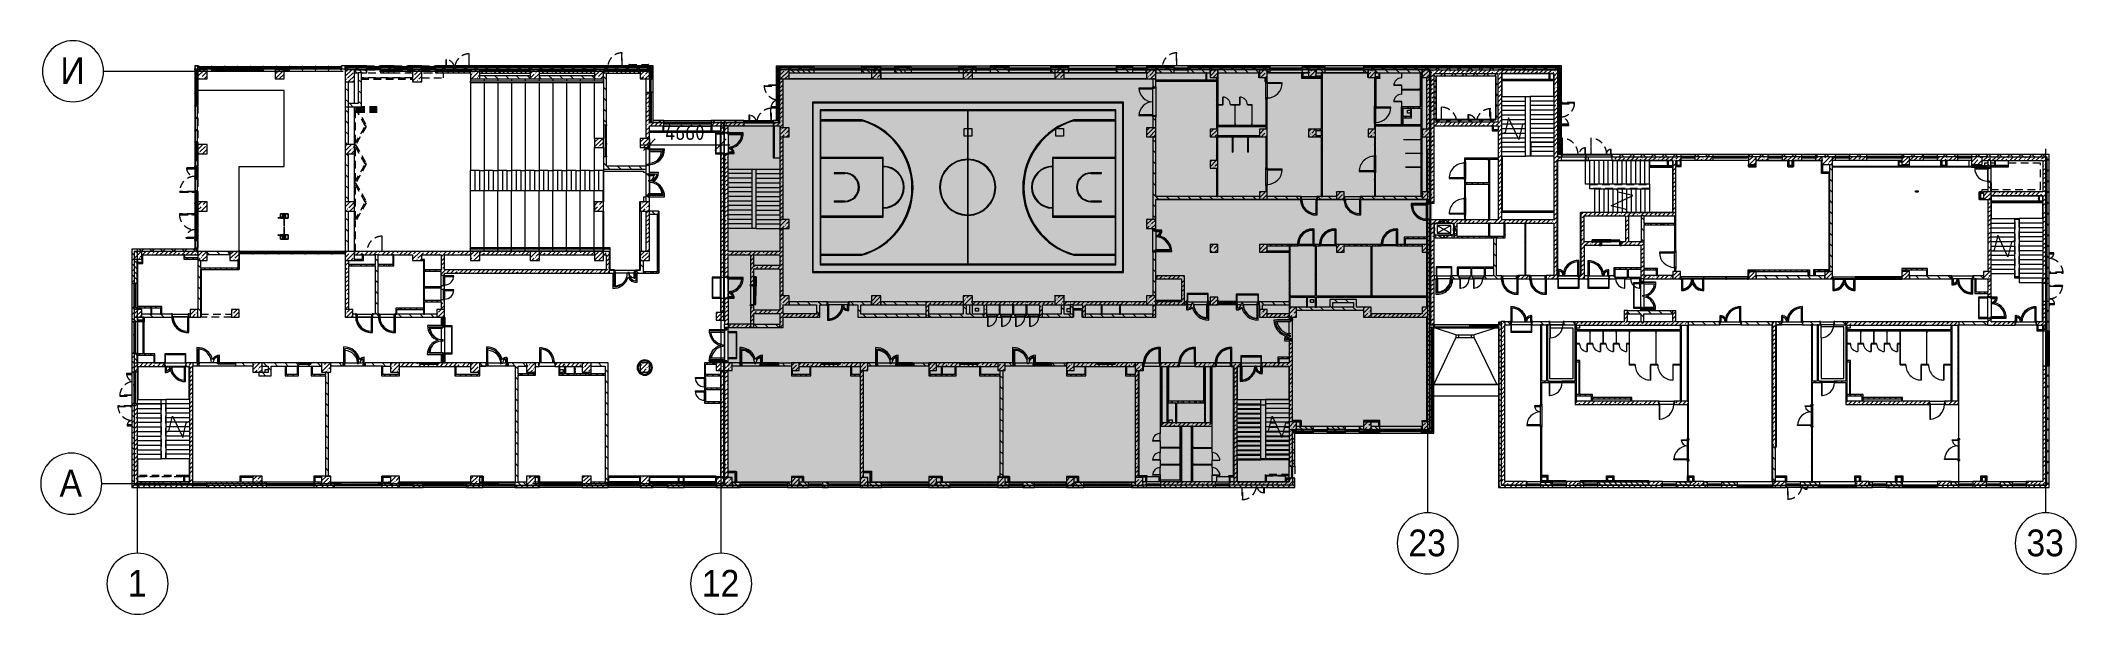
# Model space of a CAD drawing. Header units: millimetres. Extents: x -6228 to 201956, y -8553 to 30426.
# Drawn here: x -6228 to 127010, y -8553 to 29000 of the extents above; entities that cross this region are included whole.
import ezdxf

# ---------------------------------------------------------------- set-up
doc = ezdxf.new("R2010")
doc.units = ezdxf.units.MM
doc.linetypes.add('200_ШТРИХ__ш1_п0_6_', pattern=[800, 500, -300])
doc.linetypes.add('Осевая', pattern=[15875, 3175, -2381.25, 7937.5, -2381.25])
for name, color, linetype, lineweight in [('A-ANNO-DIMS', 7, 'Continuous', 9), ('A-ANNO-DIMS-500', 7, 'Continuous', 9), ('A-DETL', 7, 'Continuous', 5), ('A-DETL-MBND-1', 7, '200_ШТРИХ__ш1_п0_6_', 9), ('A-DOOR', 7, 'Continuous', 5), ('A-GENM', 7, 'Continuous', 5), ('A-GLAZ', 7, 'Continuous', 5), ('A-GLAZ-CURT', 7, 'Continuous', 5), ('A-GLAZ-CWMG', 7, 'Continuous', 5), ('A-ROOF', 7, 'Continuous', 5), ('A-WALL', 7, 'Continuous', 5), ('A-WALL-1', 7, 'Continuous', 9), ('I-WALL', 7, 'Continuous', 5), ('M-EQPM', 7, 'Continuous', 5), ('S-COLS', 7, 'Continuous', 5), ('S-STRS', 7, 'Continuous', 5), ('S-STRS-MBND', 7, 'Continuous', 5), ('Оси', 7, 'Continuous', 9), ('Оси-1', 7, 'Continuous', 20), ('Оси-2', 7, 'Осевая', 9)]:
    doc.layers.add(name, color=color, linetype=linetype, lineweight=lineweight)
doc.layers.add('A-DETL-GENF-1', color=7, linetype='Continuous', lineweight=9, true_color=0xc0c0c0, transparency=0.4)
for name, color, linetype, lineweight, true_color in [('A-DETL-GENF-2', 7, 'Continuous', 5, 0xe2e2e2), ('A-DETL-GENF-3', 7, 'Continuous', 5, 0xaaaaaa), ('A-DETL-GENF-4', 7, 'Continuous', 5, 0xb7b7b7), ('A-DOOR-1', 7, 'Continuous', 5, 0xaaaaaa), ('A-DOOR-2', 7, 'Continuous', 5, 0xe2e2e2), ('A-DOOR-3', 7, 'Continuous', 5, 0xb7b7b7), ('A-DOOR-4', 7, 'Continuous', 5, 0x737373), ('A-DOOR-FRAM-1', 7, 'Continuous', 5, 0xe2e2e2), ('A-DOOR-FRAM-2', 7, 'Continuous', 5, 0xaaaaaa), ('A-DOOR-FRAM-3', 7, 'Continuous', 5, 0xb7b7b7), ('A-FLOR-1', 7, 'Continuous', 5, 0xaaaaaa), ('A-FLOR-2', 7, 'Continuous', 5, 0xb7b7b7), ('A-GENM-1', 7, 'Continuous', 5, 0x737373), ('A-GENM-2', 7, 'Continuous', 5, 0xe2ddcd), ('A-GLAZ-1', 7, 'Continuous', 5, 0x737373), ('A-GLAZ-CURT-1', 7, 'Continuous', 5, 0x737373), ('A-GLAZ-CWMG-1', 7, 'Continuous', 5, 0x383e42), ('A-GLAZ-CWMG-2', 7, 'Continuous', 5, 0x737373), ('A-WALL-2', 7, 'Continuous', 9, 0x737373), ('A-WALL-3', 7, 'Continuous', 5, 0x737373), ('A-WALL-PATT-1', 7, 'Continuous', 5, 0x787878), ('I-WALL-1', 7, 'Continuous', 5, 0xe7e7e7), ('I-WALL-2', 7, 'Continuous', 5, 0x737373), ('I-WALL-3', 7, 'Continuous', 5, 0x787878), ('S-COLS-1', 7, 'Continuous', 5, 0x737373), ('S-STRS-1', 7, 'Continuous', 5, 0x737373), ('S-STRS-MBND-1', 7, 'Continuous', 5, 0x737373)]:
    doc.layers.add(name, color=color, linetype=linetype, lineweight=lineweight, true_color=true_color)
doc.styles.add('Arial', font='arial.ttf', dxfattribs={"width": 0.9, "height": 1750})
doc.styles.add('ISOCPEUR', font='isocpeur.ttf', dxfattribs={"width": 0.9, "height": 1000})
doc.dimstyles.new('ISO-2_0_0_9К_Средний_округл2', dxfattribs={"dimscale": 304.8, "dimtxt": 995.981176, "dimasz": 2.46063, "dimexe": 1.968504, "dimexo": 0, "dimgap": 0, "dimtad": 1, "dimdec": 0, "dimrnd": 10, "dimzin": 0, "dimdsep": 46, "dimtxsty": 'ISOCPEUR', "dimblk1": 'OBLIQUE', "dimblk2": 'OBLIQUE', "dimsah": 1, "dimcen": 0.09, "dimdle": 1.968504, "dimazin": 0, "dimtfac": 1, "dimtdec": 4, "dimtix": 1, "dimtmove": 0, "dimatfit": 3, "dimfxl": 1, "dimtvp": 1, "dimtolj": 1, "dimtzin": 0, "dimarcsym": 2})
pattern_1 = [(45, (-38790, -7650), (-285.123, 285.123), []), (45, (-38504.88, -7650), (-285.123, 285.123), [504.031, -100.806, 16.764, -84.042])]
pattern_2 = [(45, (-38790, -150), (-285.123, 285.123), []), (45, (-38504.88, -150), (-285.123, 285.123), [504.031, -100.806, 16.764, -84.042])]
pattern_3 = [(45, (0, 0), (-353.5534, 353.5534), []), (135, (0, 0), (-353.5534, -353.5534), [])]
pattern_4 = [(45, (0, 0), (-285.1231, 285.1231), []), (45, (285.12, 0), (-285.1231, 285.1231), [504.031, -100.806, 16.764, -84.042])]
pattern_5 = [(135, (0, 0), (-176.7767, -176.7767), [])]
pattern_6 = [(135, (0, 0), (-353.5534, -353.5534), [])]
pattern_7 = [(45, (0, 0), (-176.7767, 176.7767), [])]
pattern_8 = [(135, (1826.41, 164.685), (-14.14214, -14.14214), []), (225, (1826.41, 164.685), (14.14214, -14.14214), [])]
pattern_9 = [(45, (-296.384, 164.685), (-14.1421, 14.1421), []), (135, (-296.384, 164.685), (-14.1421, -14.1421), [])]
pattern_10 = [(135, (1751.41, 164.685), (-14.14214, -14.14214), []), (225, (1751.41, 164.685), (14.14214, -14.14214), [])]
pattern_11 = [(45, (-371.384, 164.685), (-14.1421, 14.1421), []), (135, (-371.384, 164.685), (-14.1421, -14.1421), [])]
pattern_12 = [(135, (1576.41, 164.685), (-14.14214, -14.14214), []), (225, (1576.41, 164.685), (14.14214, -14.14214), [])]
pattern_13 = [(45, (-546.384, 164.685), (-14.1421, 14.1421), []), (135, (-546.384, 164.685), (-14.1421, -14.1421), [])]
pattern_14 = [(135, (0, 0), (-377.1708, -377.1708), [533.4, -88.9, 17.78, -88.9]), (135, (0, 376.94), (-377.1708, -377.1708), []), (50, (0, 0), (637.6445, -55.7866), [66.675, -733.425]), (355, (0, 0), (-123.3494, 668.6992), [53.34, -586.74]), (100.451, (53.14, -4.65), (514.299, 612.908), [56.665, -623.315]), (46.184, (0, 177.8), (948.7764, -147.1497), [100.012, -1100.137]), (96.636, (79.1, 165.5), (830.909, 865.997), [84.998, -934.973]), (351.184, (0, 177.8), (830.918, 865.988), [80.01, -880.11]), (21, (88.9, 133.35), (530.6506, -357.9283), [66.675, -733.425]), (326, (88.9, 133.35), (216.308, 644.6585), [53.34, -586.74]), (71.451, (133.1, 103.5), (746.9596, 286.7243), [56.665, -623.315]), (37.5, (0, 0), (10.81053, 295.9426), [16.764, -562.864, 16.764, -578.866, -588.962]), (37.5, (0, 0), (10.81053, 295.9426), [-1175.258, 16.764, -572.198]), (7.5, (0, 0), (233.86916, 350.63175), [16.764, -322.834, 16.764, -549.529, -224.472]), (7.5, (0, 0), (233.86916, 350.63175), [-905.891, 16.764, -207.708]), (327.5, (-198.25, 0), (474.5678, -20.0513), [16.764, -205.486, 16.764, -676.656, -920.115]), (327.5, (-198.25, 0), (474.5678, -20.0513), [-915.67, 16.764, -903.351]), (317.5, (-287.15, 0), (518.4522, 88.9934), [16.764, -272.161, 16.764, -443.738, -653.415]), (317.5, (-287.15, 0), (518.4522, 88.9934), [-749.427, 16.764, -636.651])]
pattern_15 = [(135, (1751.41, 174.685), (-14.14214, -14.14214), []), (225, (1751.41, 174.685), (14.14214, -14.14214), [])]
pattern_16 = [(45, (-371.384, 174.685), (-14.1421, 14.1421), []), (135, (-371.384, 174.685), (-14.1421, -14.1421), [])]
pattern_17 = [(135, (1751.41, 104.685), (-14.14214, -14.14214), []), (225, (1751.41, 104.685), (14.14214, -14.14214), [])]
pattern_18 = [(45, (-371.384, 104.685), (-14.1421, 14.1421), []), (135, (-371.384, 104.685), (-14.1421, -14.1421), [])]
pattern_19 = [(135, (1776.41, 174.685), (-14.14214, -14.14214), []), (225, (1776.41, 174.685), (14.14214, -14.14214), [])]
pattern_20 = [(45, (-346.384, 174.685), (-14.1421, 14.1421), []), (135, (-346.384, 174.685), (-14.1421, -14.1421), [])]
pattern_21 = [(135, (1951.41, 164.685), (-14.14214, -14.14214), []), (225, (1951.41, 164.685), (14.14214, -14.14214), [])]
pattern_22 = [(45, (-171.384, 164.685), (-14.1421, 14.1421), []), (135, (-171.384, 164.685), (-14.1421, -14.1421), [])]
pattern_23 = [(45, (0, 0), (-530.33, 530.33), []), (135, (0, 0), (-530.33, -530.33), [])]

msp = doc.modelspace()

# ---------------------------------------------------------------- texts
at = {"layer": 'Оси', "char_height": 1750, "attachment_point": 1, "style": 'Arial'}
for s, insert, width in [('\\fArial|b0|i0|c204|p34|;\\W.9;И', (-4933.4, 27905.2), 1948.101), ('\\fArial|b0|i0|c204|p34|;\\W.9;А', (-4991.5, 905.2), 1803.797), ('23', (83296.9, -3003), 3030.379), ('33', (123746.9, -3003), 3030.379), ('\\fArial|b0|i0|c204|p34|;\\W.9;1', (-527.6, -5649.6), 1515.189), ('12', (37046.9, -5649.6), 3030.379)]:
    msp.add_mtext(s, dxfattribs=dict(at, insert=insert, width=width))

# ---------------------------------------------------------------- blocks, each defined once
blk = doc.blocks.new('BSC_Колонна _Прямоугольная - 600х600-23286269-2_1_2_птичка копия 1')
at = {"layer": 'S-COLS'}
h = blk.add_hatch(dxfattribs=at)
h.set_pattern_fill('FP_1', color=256, style=0, pattern_type=2)
h.set_pattern_definition([(45, (-29509.74, -7600), (-285.123, 285.123), []), (45, (-29224.6, -7600), (-285.123, 285.123), [504.031, -100.806, 16.764, -84.042])])
h.paths.add_polyline_path([(-300, -300), (300, -300), (300, 300), (-300, 300), (-300, -66)])
for p, q in [((300, 300), (-300, 300)), ((-300, 300), (-300, -300)), ((300, -300), (300, 300)), ((-300, -300), (300, -300))]:
    blk.add_line(p, q, dxfattribs=at)
blk = doc.blocks.new('BSC_Колонна _Прямоугольная - 500х500-23286270-2_1_2_птичка копия 1')
at = {"layer": 'S-COLS'}
h = blk.add_hatch(dxfattribs=at)
h.set_pattern_fill('FP_2', color=256, style=0, pattern_type=2)
h.set_pattern_definition(pattern_1)
h.paths.add_polyline_path([(-30, -250), (-30, 250), (-250, 250), (-250, -250)])
h = blk.add_hatch(dxfattribs=at)
h.set_pattern_fill('FP_2', color=256, style=0, pattern_type=2)
h.set_pattern_definition(pattern_1)
h.paths.add_polyline_path([(-30, -250), (250, -250), (250, 250), (-30, 250), (-30, -116)])
for p, q in [((-30, 250), (-250, 250)), ((-250, 250), (-250, -250)), ((-250, -250), (-30, -250))]:
    blk.add_line(p, q, dxfattribs=at)
at = {"layer": 'S-COLS-1'}
for p, q in [((250, 250), (-30, 250)), ((250, -250), (250, 250)), ((-30, -250), (250, -250))]:
    blk.add_line(p, q, dxfattribs=at)
blk = doc.blocks.new('BSC_Колонна _Прямоугольная - 500х500-V1-2_1_2_птичка копия 1')
at = {"layer": 'S-COLS'}
h = blk.add_hatch(dxfattribs=at)
h.set_pattern_fill('FP_3', color=256, style=0, pattern_type=2)
h.set_pattern_definition([(45, (-43160, -7650), (-285.123, 285.123), []), (45, (-42874.88, -7650), (-285.123, 285.123), [504.031, -100.806, 16.764, -84.042])])
h.paths.add_polyline_path([(-250, -250), (250, -250), (250, 250), (-250, 250), (-250, -116)])
at = {"layer": 'S-COLS-1'}
for p, q in [((250, 250), (-250, 250)), ((-250, 250), (-250, -250)), ((250, -250), (250, 250)), ((-250, -250), (250, -250))]:
    blk.add_line(p, q, dxfattribs=at)
blk = doc.blocks.new('BSC_Колонна _Прямоугольная - 500х500-V2-2_1_2_птичка копия 1')
at = {"layer": 'S-COLS'}
h = blk.add_hatch(dxfattribs=at)
h.set_pattern_fill('FP_4', color=256, style=0, pattern_type=2)
h.set_pattern_definition([(45, (-47660, -7650), (-285.123, 285.123), []), (45, (-47374.88, -7650), (-285.123, 285.123), [504.031, -100.806, 16.764, -84.042])])
h.paths.add_polyline_path([(-250, -250), (250, -250), (250, 250), (-250, 250), (-250, -116)])
at = {"layer": 'S-COLS-1'}
for p, q in [((250, 250), (-250, 250)), ((-250, 250), (-250, -250)), ((250, -250), (250, 250)), ((-250, -250), (250, -250))]:
    blk.add_line(p, q, dxfattribs=at)
blk = doc.blocks.new('BSC_Колонна _Прямоугольная - 500х500-V3-2_1_2_птичка копия 1')
at = {"layer": 'S-COLS'}
h = blk.add_hatch(dxfattribs=at)
h.set_pattern_fill('FP_5', color=256, style=0, pattern_type=2)
h.set_pattern_definition([(45, (-52160, -7650), (-285.123, 285.123), []), (45, (-51874.88, -7650), (-285.123, 285.123), [504.031, -100.806, 16.764, -84.042])])
h.paths.add_polyline_path([(-250, -250), (250, -250), (250, 250), (-250, 250), (-250, -116)])
at = {"layer": 'S-COLS-1'}
for p, q in [((250, 250), (-250, 250)), ((-250, 250), (-250, -250)), ((250, -250), (250, 250)), ((-250, -250), (250, -250))]:
    blk.add_line(p, q, dxfattribs=at)
blk = doc.blocks.new('BSC_Колонна _Прямоугольная - 500х500-V4-2_1_2_птичка копия 1')
at = {"layer": 'S-COLS'}
h = blk.add_hatch(dxfattribs=at)
h.set_pattern_fill('FP_6', color=256, style=0, pattern_type=2)
h.set_pattern_definition([(45, (-61160, -7650), (-285.1231, 285.1231), []), (45, (-60874.88, -7650), (-285.123, 285.123), [504.031, -100.806, 16.764, -84.042])])
h.paths.add_polyline_path([(-250, -250), (250, -250), (250, 250), (-250, 250), (-250, -116)])
at = {"layer": 'S-COLS-1'}
for p, q in [((250, 250), (-250, 250)), ((-250, 250), (-250, -250)), ((250, -250), (250, 250)), ((-250, -250), (250, -250))]:
    blk.add_line(p, q, dxfattribs=at)
blk = doc.blocks.new('BSC_Колонна _Прямоугольная - 600х600-V5-2_1_2_птичка копия 1')
at = {"layer": 'S-COLS'}
h = blk.add_hatch(dxfattribs=at)
h.set_pattern_fill('FP_7', color=256, style=0, pattern_type=2)
h.set_pattern_definition([(45, (-25860, -200), (-285.123, 285.123), []), (45, (-25574.88, -200), (-285.123, 285.123), [504.031, -100.806, 16.764, -84.042])])
h.paths.add_polyline_path([(-300, -300), (300, -300), (300, 300), (-300, 300)])
for p, q in [((300, 300), (-300, 300)), ((-300, 300), (-300, -300)), ((300, -300), (300, 300)), ((-300, -300), (300, -300))]:
    blk.add_line(p, q, dxfattribs=at)
blk = doc.blocks.new('BSC_Колонна _Прямоугольная - 600х600-V6-2_1_2_птичка копия 1')
at = {"layer": 'S-COLS'}
h = blk.add_hatch(dxfattribs=at)
h.set_pattern_fill('FP_8', color=256, style=0, pattern_type=2)
h.set_pattern_definition([(45, (-29509.74, -200), (-285.123, 285.123), []), (45, (-29224.6, -200), (-285.123, 285.123), [504.031, -100.806, 16.764, -84.042])])
h.paths.add_polyline_path([(-300, -300), (300, -300), (300, 300), (-300, 300)])
for p, q in [((300, 300), (-300, 300)), ((-300, 300), (-300, -300)), ((300, -300), (300, 300)), ((-300, -300), (300, -300))]:
    blk.add_line(p, q, dxfattribs=at)
blk = doc.blocks.new('BSC_Колонна _Прямоугольная - 500х500-V7-2_1_2_птичка копия 1')
at = {"layer": 'S-COLS'}
h = blk.add_hatch(dxfattribs=at)
h.set_pattern_fill('FP_9', color=256, style=0, pattern_type=2)
h.set_pattern_definition(pattern_2)
h.paths.add_polyline_path([(-30, -250), (-30, 250), (-250, 250), (-250, -250)])
h = blk.add_hatch(dxfattribs=at)
h.set_pattern_fill('FP_9', color=256, style=0, pattern_type=2)
h.set_pattern_definition(pattern_2)
h.paths.add_polyline_path([(-6, -250), (250, -250), (250, 250), (-30, 250), (-30, -250)])
for p, q in [((-30, 250), (-250, 250)), ((-250, 250), (-250, -250)), ((-250, -250), (-30, -250))]:
    blk.add_line(p, q, dxfattribs=at)
at = {"layer": 'S-COLS-1'}
for p, q in [((250, 250), (-30, 250)), ((250, -250), (250, 250)), ((-30, -250), (250, -250))]:
    blk.add_line(p, q, dxfattribs=at)
blk = doc.blocks.new('BSC_Колонна _Прямоугольная - 500х500-V8-2_1_2_птичка копия 1')
at = {"layer": 'S-COLS'}
h = blk.add_hatch(dxfattribs=at)
h.set_pattern_fill('FP_10', color=256, style=0, pattern_type=2)
h.set_pattern_definition([(45, (-43160, -150), (-285.123, 285.123), []), (45, (-42874.88, -150), (-285.123, 285.123), [504.031, -100.806, 16.764, -84.042])])
h.paths.add_polyline_path([(-250, -250), (250, -250), (250, 250), (-250, 250), (-250, -30)])
at = {"layer": 'S-COLS-1'}
for p, q in [((250, 250), (-250, 250)), ((-250, 250), (-250, -250)), ((250, -250), (250, 250)), ((-250, -250), (250, -250))]:
    blk.add_line(p, q, dxfattribs=at)
blk = doc.blocks.new('BSC_Колонна _Прямоугольная - 500х500-V9-2_1_2_птичка копия 1')
at = {"layer": 'S-COLS'}
h = blk.add_hatch(dxfattribs=at)
h.set_pattern_fill('FP_11', color=256, style=0, pattern_type=2)
h.set_pattern_definition([(45, (-47660, -150), (-285.123, 285.123), []), (45, (-47374.88, -150), (-285.123, 285.123), [504.031, -100.806, 16.764, -84.042])])
h.paths.add_polyline_path([(-250, -250), (250, -250), (250, 250), (-250, 250), (-250, 32)])
at = {"layer": 'S-COLS-1'}
for p, q in [((250, 250), (-250, 250)), ((-250, 250), (-250, -250)), ((250, -250), (250, 250)), ((-250, -250), (250, -250))]:
    blk.add_line(p, q, dxfattribs=at)
blk = doc.blocks.new('BSC_Колонна _Прямоугольная - 500х500-V10-2_1_2_птичка копия 1')
at = {"layer": 'S-COLS'}
h = blk.add_hatch(dxfattribs=at)
h.set_pattern_fill('FP_12', color=256, style=0, pattern_type=2)
h.set_pattern_definition([(45, (-52160, -150), (-285.123, 285.123), []), (45, (-51874.88, -150), (-285.123, 285.123), [504.031, -100.806, 16.764, -84.042])])
h.paths.add_polyline_path([(-250, -250), (250, -250), (250, 250), (-250, 250)])
at = {"layer": 'S-COLS-1'}
for p, q in [((250, 250), (-250, 250)), ((-250, 250), (-250, -250)), ((250, -250), (250, 250)), ((-250, -250), (250, -250))]:
    blk.add_line(p, q, dxfattribs=at)
blk = doc.blocks.new('BSC_Колонна _Прямоугольная - 500х500-V11-2_1_2_птичка копия 1')
at = {"layer": 'S-COLS'}
h = blk.add_hatch(dxfattribs=at)
h.set_pattern_fill('FP_13', color=256, style=0, pattern_type=2)
h.set_pattern_definition([(45, (-61160, -150), (-285.123, 285.123), []), (45, (-60874.88, -150), (-285.123, 285.123), [504.031, -100.806, 16.764, -84.042])])
h.paths.add_polyline_path([(-248, -250), (250, -250), (250, 250), (-250, 250), (-250, -250)])
at = {"layer": 'S-COLS-1'}
for p, q in [((250, 250), (-250, 250)), ((-250, 250), (-250, -250)), ((250, -250), (250, 250)), ((-250, -250), (250, -250))]:
    blk.add_line(p, q, dxfattribs=at)
blk = doc.blocks.new('BSC_Колонна _Прямоугольная - 500х500-V12-2_1_2_птичка копия 1')
at = {"layer": 'S-COLS'}
h = blk.add_hatch(dxfattribs=at)
h.set_pattern_fill('FP_14', color=256, style=0, pattern_type=2)
h.set_pattern_definition([(45, (-65660, -150), (-285.1231, 285.1231), []), (45, (-65374.88, -150), (-285.1231, 285.1231), [504.031, -100.806, 16.764, -84.042])])
h.paths.add_polyline_path([(-250, -250), (250, -250), (250, 250), (-250, 250), (-250, 32)])
at = {"layer": 'S-COLS-1'}
for p, q in [((250, 250), (-250, 250)), ((-250, 250), (-250, -250)), ((250, -250), (250, 250)), ((-250, -250), (250, -250))]:
    blk.add_line(p, q, dxfattribs=at)
blk = doc.blocks.new('BSC_Колонна _Прямоугольная - 500х500-V13-2_1_2_птичка копия 1')
at = {"layer": 'S-COLS'}
h = blk.add_hatch(dxfattribs=at)
h.set_pattern_fill('FP_15', color=256, style=0, pattern_type=2)
h.set_pattern_definition([(45, (-75730, -3800), (-285.1231, 285.1231), []), (45, (-75444.88, -3800), (-285.1231, 285.1231), [504.031, -100.806, 16.764, -84.042])])
h.paths.add_polyline_path([(-250, -250), (250, -250), (250, 250), (-250, 250)])
at = {"layer": 'S-COLS-1'}
for p, q in [((250, 250), (-250, 250)), ((-250, 250), (-250, -250)), ((250, -250), (250, 250)), ((-250, -250), (250, -250))]:
    blk.add_line(p, q, dxfattribs=at)
blk = doc.blocks.new('BSC_Колонна _Прямоугольная - 500х500-V14-2_1_2_птичка копия 1')
at = {"layer": 'S-COLS'}
h = blk.add_hatch(dxfattribs=at)
h.set_pattern_fill('FP_16', color=256, style=0, pattern_type=2)
h.set_pattern_definition([(45, (-80600, -3800), (-285.1231, 285.1231), []), (45, (-80314.88, -3800), (-285.1231, 285.1231), [504.031, -100.806, 16.764, -84.042])])
h.paths.add_polyline_path([(-250, -250), (250, -250), (250, 250), (-250, 250), (-250, -225)])
at = {"layer": 'S-COLS-1'}
for p, q in [((250, 250), (-250, 250)), ((-250, 250), (-250, -250)), ((250, -250), (250, 250)), ((-250, -250), (250, -250))]:
    blk.add_line(p, q, dxfattribs=at)
blk = doc.blocks.new('BSC_Колонна _Прямоугольная - 500х500-V15-2_1_2_птичка копия 1')
at = {"layer": 'S-COLS'}
h = blk.add_hatch(dxfattribs=at)
h.set_pattern_fill('FP_17', color=256, style=0, pattern_type=2)
h.set_pattern_definition([(45, (-65660, -7650), (-285.1231, 285.1231), []), (45, (-65374.88, -7650), (-285.1231, 285.1231), [504.031, -100.806, 16.764, -84.042])])
h.paths.add_polyline_path([(-250, -250), (250, -250), (250, 250), (-250, 250), (-250, -116)])
at = {"layer": 'S-COLS-1'}
for p, q in [((250, 250), (-250, 250)), ((-250, 250), (-250, -250)), ((250, -250), (250, 250)), ((-250, -250), (250, -250))]:
    blk.add_line(p, q, dxfattribs=at)
blk = doc.blocks.new('BSC_Колонна _Прямоугольная - 600х600-23205240-2_1_2_птичка копия 1')
at = {"layer": 'S-COLS'}
h = blk.add_hatch(dxfattribs=at)
h.set_pattern_fill('FP_18', color=256, style=0, pattern_type=2)
h.set_pattern_definition([(45, (-66460, -12000), (-285.1231, 285.1231), []), (45, (-66174.88, -12000), (-285.1231, 285.1231), [504.031, -100.806, 16.764, -84.042])])
h.paths.add_polyline_path([(-300, -300), (300, -300), (300, 300), (-300, 300), (-300, 58)])
at = {"layer": 'S-COLS-1'}
for p, q in [((300, 300), (-300, 300)), ((-300, 300), (-300, -300)), ((300, -300), (300, 300)), ((-300, -300), (300, -300))]:
    blk.add_line(p, q, dxfattribs=at)
blk = doc.blocks.new('BSC_Колонна _Прямоугольная - 600х800-24078684-2_1_2_птичка копия 1')
at = {"layer": 'S-COLS'}
h = blk.add_hatch(dxfattribs=at)
h.set_pattern_fill('FP_19', color=256, style=0, pattern_type=2)
h.set_pattern_definition([(45, (-14010, -26700), (-285.123, 285.123), []), (45, (-13724.88, -26700), (-285.123, 285.123), [504.031, -100.806, 16.764, -84.042])])
h.paths.add_polyline_path([(300, -400), (300, 400), (-300, 400), (-300, -400)])
for p, q in [((300, 400), (-300, 400)), ((-300, 400), (-300, -400)), ((300, -400), (300, 400)), ((-300, -400), (300, -400))]:
    blk.add_line(p, q, dxfattribs=at)
blk = doc.blocks.new('BSC_Колонна _Прямоугольная - 600х600-V16-2_1_2_птичка копия 1')
at = {"layer": 'S-COLS'}
h = blk.add_hatch(dxfattribs=at)
h.set_pattern_fill('FP_21', color=256, style=0, pattern_type=2)
h.set_pattern_definition([(45, (-14010, -14900), (-285.123, 285.123), []), (45, (-13724.88, -14900), (-285.123, 285.123), [504.031, -100.806, 16.764, -84.042])])
h.paths.add_polyline_path([(-300, -300), (300, -300), (300, 300), (-300, 300)])
for p, q in [((300, 300), (-300, 300)), ((-300, 300), (-300, -300)), ((300, -300), (300, 300)), ((-300, -300), (300, -300))]:
    blk.add_line(p, q, dxfattribs=at)
blk = doc.blocks.new('BSC_Колонна _Прямоугольная - 600х600-23295697-2_1_2_птичка копия 1')
at = {"layer": 'S-COLS'}
h = blk.add_hatch(dxfattribs=at)
h.set_pattern_fill('FP_22', color=256, style=0, pattern_type=2)
h.set_pattern_definition([(45, (-14010, -18150), (-285.123, 285.123), []), (45, (-13724.88, -18150), (-285.123, 285.123), [504.031, -100.806, 16.764, -84.042])])
h.paths.add_polyline_path([(-300, -300), (300, -300), (300, 300), (-300, 300)])
for p, q in [((300, 300), (-300, 300)), ((-300, 300), (-300, -300)), ((300, -300), (300, 300)), ((-300, -300), (300, -300))]:
    blk.add_line(p, q, dxfattribs=at)
blk = doc.blocks.new('BSC_Колонна _Прямоугольная - 600х600-V17-2_1_2_птичка копия 1')
at = {"layer": 'S-COLS'}
h = blk.add_hatch(dxfattribs=at)
h.set_pattern_fill('FP_23', color=256, style=0, pattern_type=2)
h.set_pattern_definition([(45, (-14010, -21900), (-285.123, 285.123), []), (45, (-13724.88, -21900), (-285.123, 285.123), [504.031, -100.806, 16.764, -84.042])])
h.paths.add_polyline_path([(-300, -300), (300, -300), (300, 300), (-300, 300)])
for p, q in [((300, 300), (-300, 300)), ((-300, 300), (-300, -300)), ((300, -300), (300, 300)), ((-300, -300), (300, -300))]:
    blk.add_line(p, q, dxfattribs=at)
blk = doc.blocks.new('BSC_Колонна _Прямоугольная - 600х600-V18-2_1_2_птичка копия 1')
at = {"layer": 'S-COLS'}
h = blk.add_hatch(dxfattribs=at)
h.set_pattern_fill('FP_24', color=256, style=0, pattern_type=2)
h.set_pattern_definition([(45, (-25860, -7600), (-285.123, 285.123), []), (45, (-25574.88, -7600), (-285.123, 285.123), [504.031, -100.806, 16.764, -84.042])])
h.paths.add_polyline_path([(-300, -300), (300, -300), (300, 300), (-300, 300), (-300, -66)])
for p, q in [((300, 300), (-300, 300)), ((-300, 300), (-300, -300)), ((300, -300), (300, 300)), ((-300, -300), (300, -300))]:
    blk.add_line(p, q, dxfattribs=at)
blk = doc.blocks.new('BSC_Колонна _Прямоугольная - 600х600-V19-2_1_2_птичка копия 1')
at = {"layer": 'S-COLS'}
h = blk.add_hatch(dxfattribs=at)
h.set_pattern_fill('FP_25', color=256, style=0, pattern_type=2)
h.set_pattern_definition([(45, (-26110, -26800), (-285.123, 285.123), []), (45, (-25824.88, -26800), (-285.123, 285.123), [504.031, -100.806, 16.764, -84.042])])
h.paths.add_polyline_path([(-300, -300), (300, -300), (300, 300), (-300, 300)])
for p, q in [((300, 300), (-300, 300)), ((-300, 300), (-300, -300)), ((300, -300), (300, 300)), ((-300, -300), (300, -300))]:
    blk.add_line(p, q, dxfattribs=at)
blk = doc.blocks.new('BSC_Колонна _Прямоугольная - 600х600-V20-2_1_2_птичка копия 1')
at = {"layer": 'S-COLS'}
h = blk.add_hatch(dxfattribs=at)
h.set_pattern_fill('FP_26', color=256, style=0, pattern_type=2)
h.set_pattern_definition([(45, (-26110, -14900), (-285.123, 285.123), []), (45, (-25824.88, -14900), (-285.123, 285.123), [504.031, -100.806, 16.764, -84.042])])
h.paths.add_polyline_path([(-300, -300), (300, -300), (300, 300), (-300, 300)])
for p, q in [((300, 300), (-300, 300)), ((-300, 300), (-300, -300)), ((300, -300), (300, 300)), ((-300, -300), (300, -300))]:
    blk.add_line(p, q, dxfattribs=at)
blk = doc.blocks.new('BSC_Колонна _Прямоугольная - 600х600-V21-2_1_2_птичка копия 1')
at = {"layer": 'S-COLS'}
h = blk.add_hatch(dxfattribs=at)
h.set_pattern_fill('FP_27', color=256, style=0, pattern_type=2)
h.set_pattern_definition([(45, (-66460, -17000), (-285.1231, 285.1231), []), (45, (-66174.88, -17000), (-285.1231, 285.1231), [504.031, -100.806, 16.764, -84.042])])
h.paths.add_polyline_path([(-300, -300), (300, -300), (300, 300), (-300, 300)])
at = {"layer": 'S-COLS-1'}
for p, q in [((300, 300), (-300, 300)), ((-300, 300), (-300, -300)), ((300, -300), (300, 300)), ((-300, -300), (300, -300))]:
    blk.add_line(p, q, dxfattribs=at)
blk = doc.blocks.new('BSC_Колонна _Прямоугольная - 500х500-23287078-2_1_2_птичка копия 1')
at = {"layer": 'S-COLS'}
h = blk.add_hatch(dxfattribs=at)
h.set_pattern_fill('FP_29', color=256, style=0, pattern_type=2)
h.set_pattern_definition([(45, (-84450, -22950), (-285.1231, 285.1231), []), (45, (-84164.88, -22950), (-285.1231, 285.1231), [504.031, -100.806, 16.764, -84.042])])
h.paths.add_polyline_path([(-250, -250), (250, -250), (250, 250), (-250, 250)])
at = {"layer": 'S-COLS-1'}
for p, q in [((250, 250), (-250, 250)), ((-250, 250), (-250, -250)), ((250, -250), (250, 250)), ((-250, -250), (250, -250))]:
    blk.add_line(p, q, dxfattribs=at)
blk = doc.blocks.new('110_Дверь_СКБ_1Ст_Внутренняя1 - Д-8 950x2100h_охрана-V22-2_1_2_птичка копия 1')
at = {"layer": 'A-DOOR-1'}
h = blk.add_hatch(dxfattribs=at)
h.set_pattern_fill('FP_33', color=256, style=0, pattern_type=2)
h.set_pattern_definition(pattern_8)
h.paths.add_polyline_path([(487.5, 100), (462.5, 100), (462.5, -100), (487.5, -100)])
at = {"layer": 'A-DOOR-2'}
h = blk.add_hatch(color=256, dxfattribs=at)
h.paths.add_polyline_path([(437.5, 100), (437.5, 60), (427.5, 60), (427.5, 20), (462.5, 20), (462.5, 100)])
h.paths.add_polyline_path([(-412.5, 100), (-437.5, 100), (-437.5, 20), (-402.5, 20), (-402.5, 60), (-412.5, 60)])
at = {"layer": 'A-DOOR-FRAM-1'}
for points in [[(-422.5, 108), (-492.5, 108), (-492.5, 100), (-422.5, 100)], [(-422.5, 20), (-437.5, 20), (-437.5, -100), (-422.5, -100)], [(397.5, 950), (397.5, 100), (437.5, 100), (437.5, 950), (425.4, 950)], [(517.5, 108), (447.5, 108), (447.5, 100), (517.5, 100)], [(462.5, 20), (447.5, 20), (447.5, -100), (462.5, -100)], [(-422.5, -100), (-492.5, -100), (-492.5, -108), (-422.5, -108)], [(447.5, -100), (447.5, -108), (517.5, -108), (517.5, -100)]]:
    blk.add_hatch(color=256, dxfattribs=at).paths.add_polyline_path(points)
at = {"layer": 'A-DOOR-FRAM-2'}
h = blk.add_hatch(dxfattribs=at)
h.set_pattern_fill('FP_34', color=256, style=0, pattern_type=2)
h.set_pattern_definition(pattern_9)
h.paths.add_polyline_path([(-442.1, 100), (-462.5, 100), (-462.5, -100), (-437.5, -100), (-437.5, 100)])
at = {"layer": 'A-DOOR-1'}
for p, q in [((437.5, 950), (397.5, 950)), ((397.5, 950), (397.5, 100)), ((397.5, 100), (437.5, 100)), ((437.5, 100), (437.5, 950))]:
    blk.add_line(p, q, dxfattribs=at)
blk.add_arc((437.5, 100), 850, 90, 180, dxfattribs=at)
at = {"layer": 'A-DOOR-FRAM-2'}
for p, q in [((-422.5, 108), (-492.5, 108)), ((-492.5, 108), (-492.5, 100)), ((-492.5, 100), (-422.5, 100)), ((-437.5, 100), (-462.5, 100)), ((-462.5, 100), (-462.5, -100)), ((-412.5, 100), (-437.5, 100)), ((-437.5, 100), (-437.5, 20)), ((-437.5, -100), (-437.5, 100)), ((-422.5, 100), (-437.5, 100)), ((-437.5, 100), (-437.5, 99)), ((-437.5, 99), (-422.5, 99)), ((-437.5, 20), (-402.5, 20)), ((-422.5, 20), (-437.5, 20)), ((-437.5, 20), (-437.5, -100)), ((-422.5, 100), (-422.5, 108)), ((-422.5, 99), (-422.5, 100)), ((-422.5, -100), (-422.5, 20)), ((-412.5, 60), (-412.5, 100)), ((-402.5, 60), (-412.5, 60)), ((-402.5, 20), (-402.5, 60)), ((437.5, 60), (427.5, 60)), ((427.5, 60), (427.5, 20)), ((427.5, 20), (462.5, 20)), ((437.5, 100), (437.5, 60)), ((462.5, 100), (437.5, 100)), ((517.5, 108), (447.5, 108)), ((447.5, 108), (447.5, 100)), ((462.5, 100), (447.5, 100)), ((447.5, 100), (447.5, 99)), ((447.5, 100), (517.5, 100)), ((447.5, 99), (462.5, 99)), ((462.5, 20), (447.5, 20)), ((447.5, 20), (447.5, -100)), ((462.5, 20), (462.5, 100)), ((487.5, 100), (462.5, 100)), ((462.5, 100), (462.5, -100)), ((462.5, 99), (462.5, 100)), ((462.5, -100), (462.5, 20)), ((487.5, -100), (487.5, 100)), ((517.5, 100), (517.5, 108)), ((-422.5, -100), (-492.5, -100)), ((-492.5, -100), (-492.5, -108)), ((-492.5, -108), (-422.5, -108)), ((-462.5, -100), (-437.5, -100)), ((-437.5, -100), (-422.5, -100)), ((-422.5, -108), (-422.5, -100)), ((447.5, -100), (462.5, -100)), ((517.5, -100), (447.5, -100)), ((447.5, -100), (447.5, -108)), ((447.5, -108), (517.5, -108)), ((462.5, -100), (487.5, -100)), ((517.5, -108), (517.5, -100))]:
    blk.add_line(p, q, dxfattribs=at)
blk = doc.blocks.new('110_Дверь_СКБ_2Ст - Д-5_п_ Из игровой в коридор-32679362-2_1_2_птичка копия 1')
at = {"layer": 'A-DOOR-2'}
h = blk.add_hatch(color=256, dxfattribs=at)
h.paths.add_polyline_path([(652.5, 30), (712.5, 30), (712.5, 110), (662.5, 110), (662.5, 60), (652.5, 60)])
h.paths.add_polyline_path([(-687.5, 30), (-627.5, 30), (-627.5, 60), (-637.5, 60), (-637.5, 110), (-687.5, 110)])
for points in [[(-587.5, 110), (-587.5, 510), (-637.5, 510), (-637.5, 110)], [(612.5, 110), (662.5, 110), (662.5, 1010), (612.5, 1010), (612.5, 437.3)], [(712.5, -110), (712.5, 30), (697.5, 30), (697.5, -110)]]:
    blk.add_hatch(color=256, dxfattribs=at).paths.add_polyline_path(points)
at = {"layer": 'A-DOOR-FRAM-1'}
for points in [[(-672.5, 110), (-672.5, 118), (-742.5, 118), (-742.5, 110)], [(-672.5, -110), (-672.5, 30), (-687.5, 30), (-687.5, -110)], [(767.5, 110), (767.5, 118), (697.5, 118), (697.5, 110)], [(-672.5, -118), (-672.5, -110), (-742.5, -110), (-742.5, -118)], [(767.5, -118), (767.5, -110), (697.5, -110), (697.5, -118)]]:
    blk.add_hatch(color=256, dxfattribs=at).paths.add_polyline_path(points)
at = {"layer": 'A-DOOR-1'}
for p, q in [((-637.5, 510), (-637.5, 110)), ((-587.5, 510), (-637.5, 510)), ((-637.5, 110), (-587.5, 110)), ((-587.5, 110), (-587.5, 510)), ((662.5, 1010), (612.5, 1010)), ((612.5, 1010), (612.5, 110)), ((612.5, 110), (662.5, 110)), ((662.5, 110), (662.5, 1010))]:
    blk.add_line(p, q, dxfattribs=at)
for centre, radius, start, end in [((-637.5, 110), 400, 360, 90), ((662.5, 110), 900, 90, 180)]:
    blk.add_arc(centre, radius, start, end, dxfattribs=at)
at = {"layer": 'A-DOOR-FRAM-2'}
for p, q in [((-672.5, 118), (-742.5, 118)), ((-742.5, 118), (-742.5, 110)), ((-742.5, 110), (-672.5, 110)), ((-637.5, 110), (-687.5, 110)), ((-687.5, 110), (-687.5, 30)), ((-687.5, 30), (-627.5, 30)), ((-672.5, 30), (-687.5, 30)), ((-687.5, 30), (-687.5, -110)), ((-672.5, 110), (-672.5, 118)), ((-672.5, -110), (-672.5, 30)), ((-637.5, 60), (-637.5, 110)), ((-627.5, 60), (-637.5, 60)), ((-627.5, 30), (-627.5, 60)), ((662.5, 60), (652.5, 60)), ((652.5, 60), (652.5, 30)), ((652.5, 30), (712.5, 30)), ((662.5, 110), (662.5, 60)), ((712.5, 110), (662.5, 110)), ((767.5, 118), (697.5, 118)), ((697.5, 118), (697.5, 110)), ((697.5, 110), (767.5, 110)), ((712.5, 30), (697.5, 30)), ((697.5, 30), (697.5, -110)), ((712.5, 30), (712.5, 110)), ((712.5, -110), (712.5, 30)), ((767.5, 110), (767.5, 118)), ((-672.5, -110), (-742.5, -110)), ((-742.5, -110), (-742.5, -118)), ((-742.5, -118), (-672.5, -118)), ((-687.5, -110), (-672.5, -110)), ((-672.5, -118), (-672.5, -110)), ((697.5, -110), (712.5, -110)), ((767.5, -110), (697.5, -110)), ((697.5, -110), (697.5, -118)), ((697.5, -118), (767.5, -118)), ((767.5, -118), (767.5, -110))]:
    blk.add_line(p, q, dxfattribs=at)
blk = doc.blocks.new('110_Дверь_СКБ_1Ст_Внутренняя1 - Д-4 1100x2100h_су мгн-32375332-2_1_2_птичка копия 1')
at = {"layer": 'A-DOOR-1'}
h = blk.add_hatch(dxfattribs=at)
h.set_pattern_fill('FP_35', color=256, style=0, pattern_type=2)
h.set_pattern_definition(pattern_10)
h.paths.add_polyline_path([(562.5, 100), (537.5, 100), (537.5, -100), (562.5, -100), (562.5, 72.7)])
at = {"layer": 'A-DOOR-2'}
h = blk.add_hatch(color=256, dxfattribs=at)
h.paths.add_polyline_path([(537.5, 100), (512.5, 100), (512.5, 60), (502.5, 60), (502.5, 20), (537.5, 20), (537.5, 72.7)])
h.paths.add_polyline_path([(-487.5, 100), (-512.5, 100), (-512.5, 20), (-477.5, 20), (-477.5, 60), (-487.5, 60)])
at = {"layer": 'A-DOOR-FRAM-1'}
for points in [[(-567.5, 108), (-567.5, 100), (-497.5, 100), (-497.5, 108)], [(-497.5, 20), (-512.5, 20), (-512.5, -100), (-497.5, -100)], [(-487.5, 1100), (-487.5, 100), (-447.5, 100), (-447.5, 1100)], [(592.5, 108), (522.5, 108), (522.5, 100), (592.5, 100)], [(537.5, 20), (522.5, 20), (522.5, -100), (537.5, -100)], [(-567.5, -100), (-567.5, -108), (-497.5, -108), (-497.5, -100)], [(592.5, -100), (522.5, -100), (522.5, -108), (592.5, -108)]]:
    blk.add_hatch(color=256, dxfattribs=at).paths.add_polyline_path(points)
at = {"layer": 'A-DOOR-FRAM-2'}
h = blk.add_hatch(dxfattribs=at)
h.set_pattern_fill('FP_36', color=256, style=0, pattern_type=2)
h.set_pattern_definition(pattern_11)
h.paths.add_polyline_path([(-512.5, 100), (-537.5, 100), (-537.5, -100), (-512.5, -100)])
at = {"layer": 'A-DOOR-1'}
for p, q in [((-487.5, 1100), (-487.5, 100)), ((-447.5, 1100), (-487.5, 1100)), ((-487.5, 100), (-447.5, 100)), ((-447.5, 100), (-447.5, 1100))]:
    blk.add_line(p, q, dxfattribs=at)
blk.add_arc((-487.5, 100), 1000, 360, 90, dxfattribs=at)
at = {"layer": 'A-DOOR-FRAM-2'}
for p, q in [((-497.5, 108), (-567.5, 108)), ((-567.5, 108), (-567.5, 100)), ((-567.5, 100), (-497.5, 100)), ((-512.5, 100), (-537.5, 100)), ((-537.5, 100), (-537.5, -100)), ((-487.5, 100), (-512.5, 100)), ((-512.5, 100), (-512.5, 20)), ((-512.5, -100), (-512.5, 100)), ((-497.5, 100), (-512.5, 100)), ((-512.5, 100), (-512.5, 99)), ((-512.5, 99), (-497.5, 99)), ((-512.5, 20), (-477.5, 20)), ((-497.5, 20), (-512.5, 20)), ((-512.5, 20), (-512.5, -100)), ((-497.5, 100), (-497.5, 108)), ((-497.5, 99), (-497.5, 100)), ((-497.5, -100), (-497.5, 20)), ((-487.5, 60), (-487.5, 100)), ((-477.5, 60), (-487.5, 60)), ((-477.5, 20), (-477.5, 60)), ((512.5, 60), (502.5, 60)), ((502.5, 60), (502.5, 20)), ((502.5, 20), (537.5, 20)), ((512.5, 100), (512.5, 60)), ((537.5, 100), (512.5, 100)), ((592.5, 108), (522.5, 108)), ((522.5, 108), (522.5, 100)), ((537.5, 100), (522.5, 100)), ((522.5, 100), (522.5, 99)), ((522.5, 100), (592.5, 100)), ((522.5, 99), (537.5, 99)), ((537.5, 20), (522.5, 20)), ((522.5, 20), (522.5, -100)), ((537.5, 20), (537.5, 100)), ((562.5, 100), (537.5, 100)), ((537.5, 100), (537.5, -100)), ((537.5, 99), (537.5, 100)), ((537.5, -100), (537.5, 20)), ((562.5, -100), (562.5, 100)), ((592.5, 100), (592.5, 108)), ((-497.5, -100), (-567.5, -100)), ((-567.5, -100), (-567.5, -108)), ((-567.5, -108), (-497.5, -108)), ((-537.5, -100), (-512.5, -100)), ((-512.5, -100), (-497.5, -100)), ((-497.5, -108), (-497.5, -100)), ((522.5, -100), (537.5, -100)), ((592.5, -100), (522.5, -100)), ((522.5, -100), (522.5, -108)), ((522.5, -108), (592.5, -108)), ((537.5, -100), (562.5, -100)), ((592.5, -108), (592.5, -100))]:
    blk.add_line(p, q, dxfattribs=at)
blk = doc.blocks.new('120_Окно_СКБ_1Ст - 120_Окно_СКБ_1Ст 900х2500_h_ с форточкой-22876038-2_1_2_птичка копия 1')
at = {"layer": 'A-GLAZ'}
for p, q in [((-450, -127), (-450, -57)), ((-450, -57), (-380, -57)), ((450, -57), (-450, -57)), ((-380, -127), (-450, -127)), ((-450, -127), (-400, -127)), ((-380, -127), (-400, -127)), ((-400, -127), (-400, -137)), ((-400, -137), (400, -137)), ((400, -137), (-400, -137)), ((-380, -57), (-380, -127)), ((380, -87), (-380, -87)), ((-380, -87), (-380, -127)), ((-330, -137), (-330, -87)), ((-330, -107), (330, -107)), ((330, -117), (-330, -117)), ((330, -137), (330, -87)), ((380, -127), (380, -57)), ((380, -57), (450, -57)), ((380, -127), (380, -87)), ((450, -127), (380, -127)), ((400, -127), (380, -127)), ((400, -127), (450, -127)), ((400, -137), (400, -127)), ((450, -57), (450, -127))]:
    blk.add_line(p, q, dxfattribs=at)
blk = doc.blocks.new('120_Окно_СКБ_1Ст - 120_Окно_СКБ_1Ст 900х2500_h_ с форточкой-22877787-2_1_2_птичка копия 1')
at = {"layer": 'A-GLAZ'}
for p, q in [((-450, -127), (-450, -57)), ((-450, -57), (-380, -57)), ((450, -57), (-450, -57)), ((-380, -127), (-450, -127)), ((-450, -127), (-400, -127)), ((-380, -127), (-400, -127)), ((-400, -127), (-400, -137)), ((-400, -137), (400, -137)), ((400, -137), (-400, -137)), ((-380, -57), (-380, -127)), ((380, -87), (-380, -87)), ((-380, -87), (-380, -127)), ((-330, -137), (-330, -87)), ((-330, -107), (330, -107)), ((330, -117), (-330, -117)), ((330, -137), (330, -87)), ((380, -127), (380, -57)), ((380, -57), (450, -57)), ((380, -127), (380, -87)), ((450, -127), (380, -127)), ((400, -127), (380, -127)), ((400, -127), (450, -127)), ((400, -137), (400, -127)), ((450, -57), (450, -127))]:
    blk.add_line(p, q, dxfattribs=at)
blk = doc.blocks.new('110_Дверь_СКБ_2Ст_Внутренняя - ДН-7д_л__ ДОО_Дв_1450x2100h_Загрузочная_ Помещение холодильных камер-21737406-2_1_2_птичка копия 1')
at = {"layer": 'A-DETL-MBND-1'}
for points in [[(-663, 283), (-663, 600), (-743, 600), (-743, 283)], [(687, 283), (767, 283), (767, 990), (687, 990), (687, 945)]]:
    blk.add_hatch(color=256, dxfattribs=at).paths.add_polyline_path(points)
for p, q in [((-743, 600), (-743, 283)), ((-663, 600), (-743, 600)), ((-663, 283), (-663, 600)), ((767, 990), (687, 990)), ((687, 990), (687, 283)), ((767, 283), (767, 990))]:
    blk.add_line(p, q, dxfattribs=at)
for centre, radius, start, end in [((-743, 40), 560, 26.05405, 90), ((767, 40), 950, 90, 165)]:
    blk.add_arc(centre, radius, start, end, dxfattribs=at)
blk = doc.blocks.new('110_Дверь_СКБ_1Ст_Внутренняя1 - ДН-6д_ ДОО_Дв_1150x2100-24253098-2_1_2_птичка копия 1')
at = {"layer": 'A-DETL-MBND-1'}
blk.add_hatch(color=256, dxfattribs=at).paths.add_polyline_path([(-472.5, 283), (-472.5, 1090), (-512.5, 1090), (-512.5, 283)])
for p, q in [((-512.5, 1090), (-512.5, 283)), ((-472.5, 1090), (-512.5, 1090)), ((-472.5, 283), (-472.5, 1090))]:
    blk.add_line(p, q, dxfattribs=at)
blk.add_arc((-512.5, 40), 1050, 13.41257, 90, dxfattribs=at)
blk = doc.blocks.new('Прямоугольный импост - Импост структурный с накладкой - 190мм-22856075-2_1_2_птичка копия 1')
at = {"layer": 'A-GLAZ-CWMG'}
for p, q in [((0, 190), (-50, 190)), ((-50, 190), (-50, 40)), ((-50, 40), (-40, 40)), ((-40, 0), (-50, 0)), ((-50, 0), (-50, -17)), ((-40, 40), (-40, 0)), ((-10, 0), (-10, 40)), ((-10, 40), (0, 40)), ((0, 0), (-10, 0)), ((0, 40), (0, 190)), ((0, -17), (0, 0)), ((-50, -17), (0, -17))]:
    blk.add_line(p, q, dxfattribs=at)
blk = doc.blocks.new('Прямоугольный импост - Импост структурный с накладкой - 190мм-V23-2_1_2_птичка копия 1')
at = {"layer": 'A-GLAZ-CWMG'}
for p, q in [((0, 190), (-50, 190)), ((-50, 190), (-50, 40)), ((-50, 40), (-40, 40)), ((-40, 0), (-50, 0)), ((-50, 0), (-50, -17)), ((-40, 40), (-40, 0)), ((-10, 0), (-10, 40)), ((-10, 40), (0, 40)), ((0, 0), (-10, 0)), ((0, 40), (0, 188)), ((0, -17), (0, 0)), ((-50, -17), (0, -17))]:
    blk.add_line(p, q, dxfattribs=at)
blk = doc.blocks.new('DOR_Проход в стене_Прямоугольный - 1050x1150 EI30-23344994-2_1_2_птичка копия 1')
at = {"layer": 'A-DOOR-1'}
for p, q in [((525, 100), (-525, 100)), ((525, -100), (-525, -100))]:
    blk.add_line(p, q, dxfattribs=at)
blk = doc.blocks.new('Прямоугольный импост - Импост структурный с накладкой - 190мм-22856805-2_1_2_птичка копия 1')
at = {"layer": 'A-GLAZ-CWMG'}
for p, q in [((0, 17), (-50, 17)), ((-50, 17), (-50, 0)), ((-50, 0), (-40, 0)), ((-40, 0), (-40, -40)), ((-10, -40), (-10, 0)), ((-10, 0), (0, 0)), ((0, 11), (0, 17)), ((-40, -40), (-50, -40)), ((-50, -40), (-50, -190)), ((-50, -190), (0, -190)), ((0, -40), (-10, -40))]:
    blk.add_line(p, q, dxfattribs=at)
blk = doc.blocks.new('BSC_Колонна _Прямоугольная - 600х600-23205375-2_1_2_птичка копия 1')
at = {"layer": 'S-COLS'}
h = blk.add_hatch(dxfattribs=at)
h.set_pattern_fill('FP_37', color=256, style=0, pattern_type=2)
h.set_pattern_definition([(45, (-54460, -12000), (-285.123, 285.123), []), (45, (-54174.88, -12000), (-285.123, 285.123), [504.031, -100.806, 16.764, -84.042])])
h.paths.add_polyline_path([(-300, -300), (300, -300), (300, 300), (-300, 300), (-300, 58)])
at = {"layer": 'S-COLS-1'}
for p, q in [((300, 300), (-300, 300)), ((-300, 300), (-300, -300)), ((300, -300), (300, 300)), ((-300, -300), (300, -300))]:
    blk.add_line(p, q, dxfattribs=at)
blk = doc.blocks.new('BSC_Колонна _Прямоугольная - 600х600-V24-2_1_2_птичка копия 1')
at = {"layer": 'S-COLS'}
h = blk.add_hatch(dxfattribs=at)
h.set_pattern_fill('FP_38', color=256, style=0, pattern_type=2)
h.set_pattern_definition([(45, (-42460, -26800), (-285.123, 285.123), []), (45, (-42174.88, -26800), (-285.123, 285.123), [504.031, -100.806, 16.764, -84.042])])
h.paths.add_polyline_path([(-300, -300), (300, -300), (300, 300), (-300, 300), (-300, -38)])
at = {"layer": 'S-COLS-1'}
for p, q in [((300, 300), (-300, 300)), ((-300, 300), (-300, -300)), ((300, -300), (300, 300)), ((-300, -300), (300, -300))]:
    blk.add_line(p, q, dxfattribs=at)
blk = doc.blocks.new('110_Дверь_СКБ_2Ст - Д-6_л__ ДОО_Дв_1450x2100h_Дверь из раздевальной в коридор-V25-2_1_2_птичка копия 1')
at = {"layer": 'A-DOOR-1'}
h = blk.add_hatch(dxfattribs=at)
h.set_pattern_fill('FP_39', color=256, style=0, pattern_type=2)
h.set_pattern_definition(pattern_12)
h.paths.add_polyline_path([(737.5, 100), (712.5, 100), (712.5, -100), (737.5, -100)])
at = {"layer": 'A-DOOR-2'}
h = blk.add_hatch(color=256, dxfattribs=at)
h.paths.add_polyline_path([(712.5, 100), (662.5, 100), (662.5, 50), (652.5, 50), (652.5, 20), (712.5, 20)])
h.paths.add_polyline_path([(-627.5, 20), (-627.5, 50), (-637.5, 50), (-637.5, 100), (-687.5, 100), (-687.5, 20), (-670.1, 20)])
for points in [[(-587.5, 324.7), (-587.5, 450), (-637.5, 450), (-637.5, 100), (-587.5, 100)], [(662.5, 100), (662.5, 1050), (612.5, 1050), (612.5, 100)]]:
    blk.add_hatch(color=256, dxfattribs=at).paths.add_polyline_path(points)
at = {"layer": 'A-DOOR-FRAM-1'}
for points in [[(-672.5, 100), (-672.5, 108), (-742.5, 108), (-742.5, 100)], [(-672.5, 20), (-687.5, 20), (-687.5, -100), (-672.5, -100)], [(767.5, 100), (767.5, 108), (697.5, 108), (697.5, 100)], [(712.5, 20), (697.5, 20), (697.5, -100), (712.5, -100)], [(-672.5, -100), (-742.5, -100), (-742.5, -108), (-672.5, -108)], [(767.5, -108), (767.5, -100), (697.5, -100), (697.5, -108)]]:
    blk.add_hatch(color=256, dxfattribs=at).paths.add_polyline_path(points)
at = {"layer": 'A-DOOR-FRAM-2'}
h = blk.add_hatch(dxfattribs=at)
h.set_pattern_fill('FP_40', color=256, style=0, pattern_type=2)
h.set_pattern_definition(pattern_13)
h.paths.add_polyline_path([(-687.5, -100), (-687.5, 100), (-712.5, 100), (-712.5, -100)])
at = {"layer": 'A-DOOR-3'}
for p, q in [((-637.5, 450), (-637.5, 100)), ((-587.5, 450), (-637.5, 450)), ((-637.5, 100), (-587.5, 100)), ((-587.5, 100), (-587.5, 450)), ((662.5, 1050), (612.5, 1050)), ((612.5, 1050), (612.5, 100)), ((612.5, 100), (662.5, 100)), ((662.5, 100), (662.5, 1050))]:
    blk.add_line(p, q, dxfattribs=at)
for centre, radius, start, end in [((-637.5, 100), 350, 360, 90), ((662.5, 100), 950, 90, 180)]:
    blk.add_arc(centre, radius, start, end, dxfattribs=at)
at = {"layer": 'A-DOOR-FRAM-3'}
for p, q in [((-672.5, 108), (-742.5, 108)), ((-742.5, 108), (-742.5, 100)), ((-742.5, 100), (-672.5, 100)), ((-687.5, 100), (-712.5, 100)), ((-712.5, 100), (-712.5, -100)), ((-637.5, 100), (-687.5, 100)), ((-687.5, 100), (-687.5, 20)), ((-687.5, -100), (-687.5, 100)), ((-687.5, 20), (-627.5, 20)), ((-672.5, 20), (-687.5, 20)), ((-687.5, 20), (-687.5, -100)), ((-672.5, 100), (-672.5, 108)), ((-672.5, -100), (-672.5, 20)), ((-637.5, 50), (-637.5, 100)), ((-627.5, 50), (-637.5, 50)), ((-627.5, 20), (-627.5, 50)), ((662.5, 50), (652.5, 50)), ((652.5, 50), (652.5, 20)), ((652.5, 20), (712.5, 20)), ((662.5, 100), (662.5, 50)), ((712.5, 100), (662.5, 100)), ((767.5, 108), (697.5, 108)), ((697.5, 108), (697.5, 100)), ((697.5, 100), (767.5, 100)), ((712.5, 20), (697.5, 20)), ((697.5, 20), (697.5, -100)), ((712.5, 20), (712.5, 100)), ((737.5, 100), (712.5, 100)), ((712.5, 100), (712.5, -100)), ((712.5, -100), (712.5, 20)), ((737.5, -100), (737.5, 100)), ((767.5, 100), (767.5, 108)), ((-672.5, -100), (-742.5, -100)), ((-742.5, -100), (-742.5, -108)), ((-742.5, -108), (-672.5, -108)), ((-712.5, -100), (-687.5, -100)), ((-687.5, -100), (-672.5, -100)), ((-672.5, -108), (-672.5, -100)), ((697.5, -100), (712.5, -100)), ((767.5, -100), (697.5, -100)), ((697.5, -100), (697.5, -108)), ((697.5, -108), (767.5, -108)), ((712.5, -100), (737.5, -100)), ((767.5, -108), (767.5, -100))]:
    blk.add_line(p, q, dxfattribs=at)
blk = doc.blocks.new('Системная панель - Стекло - 40мм-22858580-2_1_2_птичка копия 1')
at = {"layer": 'A-GLAZ-CURT'}
for p, q in [((372.5, 40), (-372.5, 40)), ((-372.5, 40), (-372.5, 0)), ((-372.5, 0), (372.5, 0)), ((372.5, 0), (372.5, 40))]:
    blk.add_line(p, q, dxfattribs=at)
blk = doc.blocks.new('Системная панель - Стекло - 40мм-22858442-2_1_2_птичка копия 1')
at = {"layer": 'A-GLAZ-CURT'}
h = blk.add_hatch(dxfattribs=at)
h.set_pattern_fill('FP_42', color=256, style=0, pattern_type=2)
h.set_pattern_definition([(135, (19050.1, -4371.1), (-1414.21, -1414.21), [1000, -3000]), (135, (19550.1, -5371.1), (-1414.21, -1414.21), [3000, -1000]), (135, (20050.1, -3371.1), (-1414.21, -1414.21), [1000, -3000])])
h.paths.add_polyline_path([(385, 40), (-385, 40), (-385, 0), (385, 0)])
for p, q in [((385, 40), (-385, 40)), ((-385, 40), (-385, 0)), ((-385, 0), (385, 0)), ((385, 0), (385, 40))]:
    blk.add_line(p, q, dxfattribs=at)
blk = doc.blocks.new('Системная панель - Стекло - 40мм-V26-2_1_2_птичка копия 1')
at = {"layer": 'A-GLAZ-CURT'}
for p, q in [((385, 40), (-385, 40)), ((-385, 40), (-385, 0)), ((-385, 0), (385, 0)), ((385, 0), (385, 40))]:
    blk.add_line(p, q, dxfattribs=at)
blk = doc.blocks.new('Системная панель - Стекло - 40мм-23190197-2_1_2_птичка копия 1')
at = {"layer": 'A-GLAZ-CURT'}
for p, q in [((269, 40), (-269, 40)), ((-269, 40), (-269, 0)), ((-269, 0), (269, 0)), ((269, 0), (269, 40))]:
    blk.add_line(p, q, dxfattribs=at)
blk = doc.blocks.new('Прямоугольный импост - Импост структурный с накладкой - 190мм-22858300-2_1_2_птичка копия 1')
at = {"layer": 'A-GLAZ-CWMG'}
for p, q in [((-50, 0), (-50, 17)), ((-50, 17), (0, 17)), ((-40, 0), (-50, 0)), ((-40, -40), (-40, 0)), ((0, 0), (-10, 0)), ((-10, 0), (-10, -40)), ((0, 17), (0, 0)), ((-50, -190), (-50, -40)), ((-50, -40), (-40, -40)), ((0, -190), (-50, -190)), ((-10, -40), (0, -40)), ((0, -40), (0, -190))]:
    blk.add_line(p, q, dxfattribs=at)
blk = doc.blocks.new('Прямоугольный импост - Импост структурный с накладкой - 190мм-22856798-2_1_2_птичка копия 1')
at = {"layer": 'A-GLAZ-CWMG'}
for p, q in [((-25, 0), (-25, 17)), ((-25, 17), (25, 17)), ((-15, 0), (-25, 0)), ((-15, -40), (-15, 0)), ((25, 0), (15, 0)), ((15, 0), (15, -40)), ((25, 17), (25, 0)), ((-25, -190), (-25, -40)), ((-25, -40), (-15, -40)), ((25, -190), (-25, -190)), ((15, -40), (25, -40)), ((25, -40), (25, -190))]:
    blk.add_line(p, q, dxfattribs=at)
blk = doc.blocks.new('Прямоугольный импост - Импост структурный с накладкой - 190мм-23186008-2_1_2_птичка копия 1')
at = {"layer": 'A-GLAZ-CWMG-1'}
for points in [[(3861, 19975), (3871, 19976), (3871, 20725), (3854, 20725), (3854, 19975)], [(3911, 19975), (4061, 19976), (4061, 20725), (3911, 20725), (3911, 19976)]]:
    blk.add_hatch(color=256, dxfattribs=at).paths.add_polyline_path(points)
at = {"layer": 'A-GLAZ-CWMG'}
for p, q in [((3854, 20725), (3854, 19975)), ((4061, 20725), (4061, 19975)), ((3871, 19975), (3854, 19975)), ((4061, 19975), (4031, 19975))]:
    blk.add_line(p, q, dxfattribs=at)
blk = doc.blocks.new('Прямоугольный импост - Импост структурный с накладкой - 160мм-22858437-2_1_2_птичка копия 1')
at = {"layer": 'A-GLAZ-CWMG'}
for p, q in [((3854, 23925), (3854, 23175)), ((4011, 23925), (4011, 23175))]:
    blk.add_line(p, q, dxfattribs=at)
blk = doc.blocks.new('Системная панель - Стекло - 40мм-V27-2_1_2_птичка копия 1')
at = {"layer": 'A-GLAZ-CURT'}
for p, q in [((385, 40), (-385, 40)), ((-385, 40), (-385, 0)), ((-385, 0), (385, 0)), ((385, 0), (385, 40))]:
    blk.add_line(p, q, dxfattribs=at)
blk = doc.blocks.new('Системная панель - Стекло - 40мм-V28-2_1_2_птичка копия 1')
at = {"layer": 'A-GLAZ-CURT'}
h = blk.add_hatch(dxfattribs=at)
h.set_pattern_fill('FP_43', color=256, style=0, pattern_type=2)
h.set_pattern_definition([(135, (23850.1, -4371.1), (-1414.21, -1414.21), [1000, -3000]), (135, (24350.1, -5371.1), (-1414.21, -1414.21), [3000, -1000]), (135, (24850.1, -3371.1), (-1414.21, -1414.21), [1000, -3000])])
h.paths.add_polyline_path([(385, 40), (-385, 40), (-385, 0), (385, 0)])
for p, q in [((385, 40), (-385, 40)), ((-385, 40), (-385, 0)), ((-385, 0), (385, 0)), ((385, 0), (385, 40))]:
    blk.add_line(p, q, dxfattribs=at)
blk = doc.blocks.new('Прямоугольный импост - Импост структурный с накладкой - 160мм-23190189-2_1_2_птичка копия 1')
at = {"layer": 'A-GLAZ-CWMG'}
for p, q in [((3854, 15925), (3871, 15925)), ((3854, 15925), (3854, 15408)), ((4011, 15925), (4011, 15408))]:
    blk.add_line(p, q, dxfattribs=at)
blk = doc.blocks.new('Системная панель - Стекло - 40мм-22856069-2_1_2_птичка копия 1')
at = {"layer": 'A-GLAZ-CURT'}
for p, q in [((397.5, 0), (-397.5, 0)), ((-397.5, 0), (-397.5, -40)), ((397.5, -40), (397.5, 0)), ((-397.5, -40), (397.5, -40))]:
    blk.add_line(p, q, dxfattribs=at)
blk = doc.blocks.new('Системная панель - Стекло - 40мм-22856070-2_1_2_птичка копия 1')
at = {"layer": 'A-GLAZ-CURT'}
h = blk.add_hatch(dxfattribs=at)
h.set_pattern_fill('FP_44', color=256, style=0, pattern_type=2)
h.set_pattern_definition([(45, (-9285, -26790), (-1414.21, 1414.21), [1000, -3000]), (45, (-10285, -27290), (-1414.21, 1414.21), [3000, -1000]), (45, (-8285, -27790), (-1414.21, 1414.21), [1000, -3000])])
h.paths.add_polyline_path([(410, -40), (410, 0), (-410, 0), (-410, -40)])
for p, q in [((410, 0), (-410, 0)), ((-410, 0), (-410, -40)), ((-410, -40), (410, -40)), ((410, -40), (410, 0))]:
    blk.add_line(p, q, dxfattribs=at)
blk = doc.blocks.new('Системная панель - Стекло - 40мм-V29-2_1_2_птичка копия 1')
at = {"layer": 'A-GLAZ-CURT'}
for p, q in [((410, 0), (-410, 0)), ((-410, 0), (-410, -40)), ((-410, -40), (410, -40)), ((410, -40), (410, 0))]:
    blk.add_line(p, q, dxfattribs=at)
blk = doc.blocks.new('Системная панель - Стекло - 40мм-22856305-2_1_2_птичка копия 1')
at = {"layer": 'A-GLAZ-CURT'}
h = blk.add_hatch(dxfattribs=at)
h.set_pattern_fill('FP_45', color=256, style=0, pattern_type=2)
h.set_pattern_definition([(45, (-11835.1, -26790), (-1414.21, 1414.21), [1000, -3000]), (45, (-12835.1, -27290), (-1414.21, 1414.21), [3000, -1000]), (45, (-10835.1, -27790), (-1414.21, 1414.21), [1000, -3000])])
h.paths.add_polyline_path([(410, -40), (410, 0), (-410, 0), (-410, -40), (130, -40)])
for p, q in [((410, 0), (-410, 0)), ((-410, 0), (-410, -40)), ((-410, -40), (410, -40)), ((410, -40), (410, 0))]:
    blk.add_line(p, q, dxfattribs=at)
blk = doc.blocks.new('Системная панель - Стекло - 40мм-V30-2_1_2_птичка копия 1')
at = {"layer": 'A-GLAZ-CURT'}
for p, q in [((410, 0), (-410, 0)), ((-410, 0), (-410, -40)), ((-410, -40), (410, -40)), ((410, -40), (410, 0))]:
    blk.add_line(p, q, dxfattribs=at)
blk = doc.blocks.new('Системная панель - Стекло - 40мм-V31-2_1_2_птичка копия 1')
at = {"layer": 'A-GLAZ-CURT'}
for p, q in [((397.5, 0), (-397.5, 0)), ((-397.5, 0), (-397.5, -40)), ((397.5, -40), (397.5, 0)), ((-397.5, -40), (397.5, -40))]:
    blk.add_line(p, q, dxfattribs=at)
blk = doc.blocks.new('Прямоугольный импост - Импост структурный с накладкой - 190мм-22856073-2_1_2_птичка копия 1')
at = {"layer": 'A-GLAZ-CWMG'}
for p, q in [((-50, 40), (-50, 190)), ((-50, 190), (0, 190)), ((-40, 40), (-50, 40)), ((-50, -17), (-50, 0)), ((-50, 0), (-40, 0)), ((-40, 0), (-40, 40)), ((-10, 40), (-10, 0)), ((0, 40), (-10, 40)), ((-10, 0), (0, 0)), ((0, 190), (0, 40)), ((0, 0), (0, -17)), ((0, -17), (-50, -17))]:
    blk.add_line(p, q, dxfattribs=at)
blk = doc.blocks.new('Прямоугольный импост - Импост структурный с накладкой - 160мм-22794259-2_1_2_птичка копия 1')
at = {"layer": 'A-GLAZ-CWMG'}
for p, q in [((4160, 27307), (4935, 27307)), ((4160, 27150), (4935, 27150))]:
    blk.add_line(p, q, dxfattribs=at)
blk = doc.blocks.new('Прямоугольный импост - Импост структурный с накладкой - 160мм-20149070-2_1_2_птичка копия 1')
at = {"layer": 'A-GLAZ-CWMG'}
for p, q in [((8385, 27307), (9185, 27307)), ((8385, 27150), (9185, 27150))]:
    blk.add_line(p, q, dxfattribs=at)
blk = doc.blocks.new('Прямоугольный импост - Импост структурный с накладкой - 160мм-22794460-2_1_2_птичка копия 1')
at = {"layer": 'A-GLAZ-CWMG'}
for p, q in [((10935, 27307), (11285, 27307)), ((10935, 27150), (11285, 27150))]:
    blk.add_line(p, q, dxfattribs=at)
blk = doc.blocks.new('Прямоугольный импост - Импост структурный с накладкой - 160мм-22794342-2_1_2_птичка копия 1')
at = {"layer": 'A-GLAZ-CWMG'}
for p, q in [((11285, 27307), (11735, 27307)), ((11285, 27150), (11735, 27150))]:
    blk.add_line(p, q, dxfattribs=at)
blk = doc.blocks.new('Прямоугольный импост - Импост структурный с накладкой - 190мм-22856065-2_1_2_птичка копия 1')
at = {"layer": 'A-GLAZ-CWMG'}
for p, q in [((-25, 40), (-25, 190)), ((-25, 190), (25, 190)), ((-15, 40), (-25, 40)), ((-25, -17), (-25, 0)), ((-25, 0), (-15, 0)), ((-15, 0), (-15, 40)), ((15, 40), (15, 0)), ((25, 40), (15, 40)), ((15, 0), (25, 0)), ((25, 190), (25, 40)), ((25, 0), (25, -17)), ((25, -17), (-25, -17))]:
    blk.add_line(p, q, dxfattribs=at)
blk = doc.blocks.new('Прямоугольный импост - Импост структурный с накладкой - 190мм-V32-2_1_2_птичка копия 1')
at = {"layer": 'A-GLAZ-CWMG'}
for p, q in [((-50, 190), (-50, 40)), ((-50, 40), (-40, 40)), ((-40, 0), (-50, 0)), ((-50, 0), (-50, -17)), ((-40, 40), (-40, 0)), ((-10, 0), (-10, 40)), ((-10, 40), (0, 40)), ((0, 0), (-10, 0)), ((0, 40), (0, 190)), ((0, -17), (0, 0)), ((-50, -17), (0, -17))]:
    blk.add_line(p, q, dxfattribs=at)
blk = doc.blocks.new('BSC_Колонна _Прямоугольная - 500х500-V33-2_1_2_птичка копия 1')
at = {"layer": 'S-COLS'}
h = blk.add_hatch(dxfattribs=at)
h.set_pattern_fill('FP_46', color=256, style=0, pattern_type=2)
h.set_pattern_definition([(45, (-56660, -150), (-285.123, 285.123), []), (45, (-56374.88, -150), (-285.123, 285.123), [504.031, -100.806, 16.764, -84.042])])
h.paths.add_polyline_path([(-85, -250), (250, -250), (250, 250), (-250, 250), (-250, -250)])
at = {"layer": 'S-COLS-1'}
for p, q in [((250, 250), (-250, 250)), ((-250, 250), (-250, -250)), ((250, -250), (250, 250)), ((-250, -250), (250, -250))]:
    blk.add_line(p, q, dxfattribs=at)
blk = doc.blocks.new('BSC_Колонна _Прямоугольная - 500х500-V34-2_1_2_птичка копия 1')
at = {"layer": 'S-COLS'}
h = blk.add_hatch(dxfattribs=at)
h.set_pattern_fill('FP_47', color=256, style=0, pattern_type=2)
h.set_pattern_definition([(45, (-56660, -7650), (-285.123, 285.123), []), (45, (-56374.88, -7650), (-285.123, 285.123), [504.031, -100.806, 16.764, -84.042])])
h.paths.add_polyline_path([(-250, -250), (250, -250), (250, 250), (-250, 250), (-250, -116)])
at = {"layer": 'S-COLS-1'}
for p, q in [((250, 250), (-250, 250)), ((-250, 250), (-250, -250)), ((250, -250), (250, 250)), ((-250, -250), (250, -250))]:
    blk.add_line(p, q, dxfattribs=at)
blk = doc.blocks.new('BSC_Колонна _Прямоугольная - 600х600-V35-2_1_2_птичка копия 1')
at = {"layer": 'S-COLS'}
h = blk.add_hatch(dxfattribs=at)
h.set_pattern_fill('FP_48', color=256, style=0, pattern_type=2)
h.set_pattern_definition([(45, (-33310, -7600), (-285.123, 285.123), []), (45, (-33024.88, -7600), (-285.123, 285.123), [504.031, -100.806, 16.764, -84.042])])
h.paths.add_polyline_path([(-300, -300), (300, -300), (300, 300), (-300, 300), (-300, -66)])
for p, q in [((300, 300), (-300, 300)), ((-300, 300), (-300, -300)), ((300, -300), (300, 300)), ((-300, -300), (300, -300))]:
    blk.add_line(p, q, dxfattribs=at)
blk = doc.blocks.new('BSC_Колонна _Прямоугольная - 600х600-V36-2_1_2_птичка копия 1')
at = {"layer": 'S-COLS'}
h = blk.add_hatch(dxfattribs=at)
h.set_pattern_fill('FP_49', color=256, style=0, pattern_type=2)
h.set_pattern_definition([(45, (-33310, -200), (-285.123, 285.123), []), (45, (-33024.88, -200), (-285.123, 285.123), [504.031, -100.806, 16.764, -84.042])])
h.paths.add_polyline_path([(-300, -300), (300, -300), (300, 300), (-300, 300)])
for p, q in [((300, 300), (-300, 300)), ((-300, 300), (-300, -300)), ((300, -300), (300, 300)), ((-300, -300), (300, -300))]:
    blk.add_line(p, q, dxfattribs=at)
blk = doc.blocks.new('BSC_Колонна _Прямоугольная - 600х600-V37-2_1_2_птичка копия 1')
at = {"layer": 'S-COLS'}
h = blk.add_hatch(dxfattribs=at)
h.set_pattern_fill('FP_50', color=256, style=0, pattern_type=2)
h.set_pattern_definition([(45, (-42460, -17000), (-285.123, 285.123), []), (45, (-42174.88, -17000), (-285.123, 285.123), [504.031, -100.806, 16.764, -84.042])])
h.paths.add_polyline_path([(-300, -300), (300, -300), (300, 300), (-300, 300)])
at = {"layer": 'S-COLS-1'}
for p, q in [((300, 300), (-300, 300)), ((-300, 300), (-300, -300)), ((300, -300), (300, 300)), ((-300, -300), (300, -300))]:
    blk.add_line(p, q, dxfattribs=at)
blk = doc.blocks.new('BSC_Колонна _Прямоугольная - 600х600-V38-2_1_2_птичка копия 1')
at = {"layer": 'S-COLS'}
h = blk.add_hatch(dxfattribs=at)
h.set_pattern_fill('FP_51', color=256, style=0, pattern_type=2)
h.set_pattern_definition([(45, (-42460, -23000), (-285.123, 285.123), []), (45, (-42174.88, -23000), (-285.123, 285.123), [504.031, -100.806, 16.764, -84.042])])
h.paths.add_polyline_path([(-300, -300), (300, -300), (300, 300), (-300, 300)])
at = {"layer": 'S-COLS-1'}
for p, q in [((300, 300), (-300, 300)), ((-300, 300), (-300, -300)), ((300, -300), (300, 300)), ((-300, -300), (300, -300))]:
    blk.add_line(p, q, dxfattribs=at)
blk = doc.blocks.new('BSC_Колонна _Прямоугольная - 600х600-V39-2_1_2_птичка копия 1')
at = {"layer": 'S-COLS'}
h = blk.add_hatch(dxfattribs=at)
h.set_pattern_fill('FP_52', color=256, style=0, pattern_type=2)
h.set_pattern_definition([(45, (-60460, -12000), (-285.1231, 285.1231), []), (45, (-60174.88, -12000), (-285.1231, 285.1231), [504.031, -100.806, 16.764, -84.042])])
h.paths.add_polyline_path([(-300, -300), (300, -300), (300, 300), (-300, 300), (-300, 58)])
at = {"layer": 'S-COLS-1'}
for p, q in [((300, 300), (-300, 300)), ((-300, 300), (-300, -300)), ((300, -300), (300, 300)), ((-300, -300), (300, -300))]:
    blk.add_line(p, q, dxfattribs=at)
blk = doc.blocks.new('Системная панель - Стекло - 40мм-V40-2_1_2_птичка копия 1')
at = {"layer": 'A-GLAZ-CURT'}
h = blk.add_hatch(dxfattribs=at)
h.set_pattern_fill('FP_53', color=256, style=0, pattern_type=2)
h.set_pattern_definition([(45, (-17860.3, -26790), (-1414.21, 1414.21), [1000, -3000]), (45, (-18860.3, -27290), (-1414.21, 1414.21), [3000, -1000]), (45, (-16860.3, -27790), (-1414.21, 1414.21), [1000, -3000])])
h.paths.add_polyline_path([(-410, -40), (410, -40), (410, 0), (-410, 0)])
for p, q in [((410, 0), (-410, 0)), ((-410, 0), (-410, -40)), ((-410, -40), (410, -40)), ((410, -40), (410, 0))]:
    blk.add_line(p, q, dxfattribs=at)
blk = doc.blocks.new('Системная панель - Стекло - 40мм-V41-2_1_2_птичка копия 1')
at = {"layer": 'A-GLAZ-CURT'}
for p, q in [((410, 0), (-410, 0)), ((-410, 0), (-410, -40)), ((-410, -40), (410, -40)), ((410, -40), (410, 0))]:
    blk.add_line(p, q, dxfattribs=at)
blk = doc.blocks.new('120_Окно_СКБ_2Ст - 120_Окно_СКБ_2Ст 2100х2400 _мал створка справа_-22446225-2_1_2_птичка копия 1')
at = {"layer": 'A-GLAZ'}
for p, q in [((-1050, -127), (-1050, -57)), ((-1050, -57), (-980, -57)), ((1050, -57), (-1050, -57)), ((-980, -127), (-1050, -127)), ((-1050, -127), (-1000, -127)), ((-980, -127), (-1000, -127)), ((-1000, -127), (-1000, -137)), ((-1000, -137), (170, -137)), ((170, -137), (-1000, -137)), ((-980, -57), (-980, -127)), ((150, -87), (-980, -87)), ((-980, -87), (-980, -127)), ((-930, -137), (-930, -87)), ((-930, -107), (100, -107)), ((100, -117), (-930, -117)), ((100, -137), (100, -87)), ((150, -127), (150, -57)), ((150, -57), (220, -57)), ((150, -127), (150, -87)), ((220, -127), (150, -127)), ((170, -127), (150, -127)), ((170, -127), (200, -127)), ((170, -137), (170, -127)), ((220, -127), (200, -127)), ((200, -127), (200, -137)), ((200, -137), (1000, -137)), ((1000, -137), (200, -137)), ((220, -57), (220, -127)), ((980, -87), (220, -87)), ((220, -87), (220, -127)), ((270, -137), (270, -87)), ((270, -107), (930, -107)), ((930, -117), (270, -117)), ((930, -137), (930, -87)), ((980, -127), (980, -57)), ((980, -57), (1050, -57)), ((980, -127), (980, -87)), ((1050, -127), (980, -127)), ((1000, -127), (980, -127)), ((1000, -127), (1050, -127)), ((1000, -137), (1000, -127)), ((1050, -57), (1050, -127))]:
    blk.add_line(p, q, dxfattribs=at)
blk = doc.blocks.new('120_Окно_СКБ_1Ст - 120_Окно_СКБ_1Ст 900х2500_h_-22445987-2_1_2_птичка копия 1')
at = {"layer": 'A-GLAZ-1'}
for p, q in [((-450, -127), (-450, -57)), ((-450, -57), (-380, -57)), ((450, -57), (-450, -57)), ((-380, -127), (-450, -127)), ((-450, -127), (-400, -127)), ((-380, -127), (-400, -127)), ((-400, -127), (-400, -137)), ((-400, -137), (400, -137)), ((400, -137), (-400, -137)), ((-380, -57), (-380, -127)), ((380, -87), (-380, -87)), ((-380, -87), (-380, -127)), ((-330, -137), (-330, -87)), ((-330, -107), (330, -107)), ((330, -117), (-330, -117)), ((330, -137), (330, -87)), ((380, -127), (380, -57)), ((380, -57), (450, -57)), ((380, -127), (380, -87)), ((450, -127), (380, -127)), ((400, -127), (380, -127)), ((400, -127), (450, -127)), ((400, -137), (400, -127)), ((450, -57), (450, -127))]:
    blk.add_line(p, q, dxfattribs=at)
blk = doc.blocks.new('120_Окно_СКБ_2Ст - 120_Окно_СКБ_2Ст 3100х2500 _мал_створка слева_-22446080-2_1_2_птичка копия 1')
at = {"layer": 'A-GLAZ-1'}
for p, q in [((-1550, -127), (-1550, -57)), ((-1550, -57), (-1480, -57)), ((1550, -57), (-1550, -57)), ((-1480, -127), (-1550, -127)), ((-1550, -127), (-1500, -127)), ((-1480, -127), (-1500, -127)), ((-1500, -127), (-1500, -137)), ((-1500, -137), (670, -137)), ((670, -137), (-1500, -137)), ((-1480, -57), (-1480, -127)), ((650, -87), (-1480, -87)), ((-1480, -87), (-1480, -127)), ((-1430, -137), (-1430, -87)), ((-1430, -107), (600, -107)), ((600, -117), (-1430, -117)), ((600, -137), (600, -87)), ((650, -127), (650, -57)), ((650, -57), (720, -57)), ((650, -127), (650, -87)), ((720, -127), (650, -127)), ((670, -127), (650, -127)), ((670, -127), (700, -127)), ((670, -137), (670, -127)), ((720, -127), (700, -127)), ((700, -127), (700, -137)), ((700, -137), (1500, -137)), ((1500, -137), (700, -137)), ((720, -57), (720, -127)), ((1480, -87), (720, -87)), ((720, -87), (720, -127)), ((770, -137), (770, -87)), ((770, -107), (1430, -107)), ((1430, -117), (770, -117)), ((1430, -137), (1430, -87)), ((1480, -127), (1480, -57)), ((1480, -57), (1550, -57)), ((1480, -127), (1480, -87)), ((1550, -127), (1480, -127)), ((1500, -127), (1480, -127)), ((1500, -127), (1550, -127)), ((1500, -137), (1500, -127)), ((1550, -57), (1550, -127))]:
    blk.add_line(p, q, dxfattribs=at)
blk = doc.blocks.new('120_Окно_СКБ_1Ст - 120_Окно_СКБ_1Ст 900х2500_h_-20664874-2_1_2_птичка копия 1')
at = {"layer": 'A-GLAZ-1'}
for p, q in [((-450, -127), (-450, -57)), ((-450, -57), (-380, -57)), ((450, -57), (-450, -57)), ((-380, -127), (-450, -127)), ((-450, -127), (-400, -127)), ((-380, -127), (-400, -127)), ((-400, -127), (-400, -137)), ((-400, -137), (400, -137)), ((400, -137), (-400, -137)), ((-380, -57), (-380, -127)), ((380, -87), (-380, -87)), ((-380, -87), (-380, -127)), ((-330, -137), (-330, -87)), ((-330, -107), (330, -107)), ((330, -117), (-330, -117)), ((330, -137), (330, -87)), ((380, -127), (380, -57)), ((380, -57), (450, -57)), ((380, -127), (380, -87)), ((450, -127), (380, -127)), ((400, -127), (380, -127)), ((400, -127), (450, -127)), ((400, -137), (400, -127)), ((450, -57), (450, -127))]:
    blk.add_line(p, q, dxfattribs=at)
blk = doc.blocks.new('120_Окно_СКБ_2Ст - 120_Окно_СКБ_2Ст 2100х2500 _мал створка СЛЕВА_-22446485-2_1_2_птичка копия 1')
at = {"layer": 'A-GLAZ-1'}
for p, q in [((-1050, -127), (-1050, -57)), ((-1050, -57), (-980, -57)), ((1050, -57), (-1050, -57)), ((-980, -127), (-1050, -127)), ((-1050, -127), (-1000, -127)), ((-980, -127), (-1000, -127)), ((-1000, -127), (-1000, -137)), ((-1000, -137), (-200, -137)), ((-200, -137), (-1000, -137)), ((-980, -57), (-980, -127)), ((-220, -87), (-980, -87)), ((-980, -87), (-980, -127)), ((-930, -137), (-930, -87)), ((-930, -107), (-270, -107)), ((-270, -117), (-930, -117)), ((-270, -137), (-270, -87)), ((-220, -127), (-220, -57)), ((-220, -57), (-150, -57)), ((-220, -127), (-220, -87)), ((-150, -127), (-220, -127)), ((-200, -127), (-220, -127)), ((-200, -127), (-170, -127)), ((-200, -137), (-200, -127)), ((-150, -127), (-170, -127)), ((-170, -127), (-170, -137)), ((-170, -137), (1000, -137)), ((1000, -137), (-170, -137)), ((-150, -57), (-150, -127)), ((980, -87), (-150, -87)), ((-150, -87), (-150, -127)), ((-100, -137), (-100, -87)), ((-100, -107), (930, -107)), ((930, -117), (-100, -117)), ((930, -137), (930, -87)), ((980, -127), (980, -57)), ((980, -57), (1050, -57)), ((980, -127), (980, -87)), ((1050, -127), (980, -127)), ((1000, -127), (980, -127)), ((1000, -127), (1050, -127)), ((1000, -137), (1000, -127)), ((1050, -57), (1050, -127))]:
    blk.add_line(p, q, dxfattribs=at)
blk = doc.blocks.new('120_Окно_СКБ_2Ст - 120_Окно_СКБ_2Ст 3100х2500 _мал_ створка слева-2_-22446420-2_1_2_птичка копия 1')
at = {"layer": 'A-GLAZ-1'}
for p, q in [((-1550, -127), (-1550, -57)), ((-1550, -57), (-1480, -57)), ((1550, -57), (-1550, -57)), ((-1480, -127), (-1550, -127)), ((-1550, -127), (-1500, -127)), ((-1480, -127), (-1500, -127)), ((-1500, -127), (-1500, -137)), ((-1500, -137), (-700, -137)), ((-700, -137), (-1500, -137)), ((-1480, -57), (-1480, -127)), ((-720, -87), (-1480, -87)), ((-1480, -87), (-1480, -127)), ((-1430, -137), (-1430, -87)), ((-1430, -107), (-770, -107)), ((-770, -117), (-1430, -117)), ((-770, -137), (-770, -87)), ((-720, -127), (-720, -57)), ((-720, -57), (-650, -57)), ((-720, -127), (-720, -87)), ((-650, -127), (-720, -127)), ((-700, -127), (-720, -127)), ((-700, -127), (-670, -127)), ((-700, -137), (-700, -127)), ((-650, -127), (-670, -127)), ((-670, -127), (-670, -137)), ((-670, -137), (1500, -137)), ((1500, -137), (-670, -137)), ((-650, -57), (-650, -127)), ((1480, -87), (-650, -87)), ((-650, -87), (-650, -127)), ((-600, -137), (-600, -87)), ((-600, -107), (150, -107)), ((1430, -117), (-600, -117)), ((153, -107), (1430, -107)), ((1430, -137), (1430, -87)), ((1480, -127), (1480, -57)), ((1480, -57), (1550, -57)), ((1480, -127), (1480, -87)), ((1550, -127), (1480, -127)), ((1500, -127), (1480, -127)), ((1500, -127), (1550, -127)), ((1500, -137), (1500, -127)), ((1550, -57), (1550, -127))]:
    blk.add_line(p, q, dxfattribs=at)
blk = doc.blocks.new('120_Окно_СКБ_2Ст - 120_Окно_СКБ_2Ст 3100х2500 _мал_ створка слева-2_-V42-2_1_2_птичка копия 1')
at = {"layer": 'A-GLAZ-1'}
for p, q in [((-1550, -127), (-1550, -57)), ((-1550, -57), (-1480, -57)), ((1550, -57), (-1550, -57)), ((-1480, -127), (-1550, -127)), ((-1550, -127), (-1500, -127)), ((-1480, -127), (-1500, -127)), ((-1500, -127), (-1500, -137)), ((-1500, -137), (-700, -137)), ((-700, -137), (-1500, -137)), ((-1480, -57), (-1480, -127)), ((-720, -87), (-1480, -87)), ((-1480, -87), (-1480, -127)), ((-1430, -137), (-1430, -87)), ((-1430, -107), (-770, -107)), ((-770, -117), (-1430, -117)), ((-770, -137), (-770, -87)), ((-720, -127), (-720, -57)), ((-720, -57), (-650, -57)), ((-720, -127), (-720, -87)), ((-650, -127), (-720, -127)), ((-700, -127), (-720, -127)), ((-700, -127), (-670, -127)), ((-700, -137), (-700, -127)), ((-650, -127), (-670, -127)), ((-670, -127), (-670, -137)), ((-670, -137), (1500, -137)), ((1500, -137), (-670, -137)), ((-650, -57), (-650, -127)), ((1480, -87), (-650, -87)), ((-650, -87), (-650, -127)), ((-600, -137), (-600, -87)), ((-600, -107), (1430, -107)), ((1430, -117), (-600, -117)), ((1430, -137), (1430, -87)), ((1480, -127), (1480, -57)), ((1480, -57), (1550, -57)), ((1480, -127), (1480, -87)), ((1550, -127), (1480, -127)), ((1500, -127), (1480, -127)), ((1500, -127), (1550, -127)), ((1500, -137), (1500, -127)), ((1550, -57), (1550, -127))]:
    blk.add_line(p, q, dxfattribs=at)
blk = doc.blocks.new('120_Окно_СКБ_2Ст - 120_Окно_СКБ_2Ст 3100х2500 _мал_ створка слева-2_-V43-2_1_2_птичка копия 1')
at = {"layer": 'A-GLAZ-1'}
for p, q in [((-1550, -127), (-1550, -57)), ((-1550, -57), (-1480, -57)), ((1550, -57), (-1550, -57)), ((-1480, -127), (-1550, -127)), ((-1550, -127), (-1500, -127)), ((-1480, -127), (-1500, -127)), ((-1500, -127), (-1500, -137)), ((-1500, -137), (-700, -137)), ((-700, -137), (-1500, -137)), ((-1480, -57), (-1480, -127)), ((-720, -87), (-1480, -87)), ((-1480, -87), (-1480, -127)), ((-1430, -137), (-1430, -87)), ((-1430, -107), (-770, -107)), ((-770, -117), (-1430, -117)), ((-770, -137), (-770, -87)), ((-720, -127), (-720, -57)), ((-720, -57), (-650, -57)), ((-720, -127), (-720, -87)), ((-650, -127), (-720, -127)), ((-700, -127), (-720, -127)), ((-700, -127), (-670, -127)), ((-700, -137), (-700, -127)), ((-650, -127), (-670, -127)), ((-670, -127), (-670, -137)), ((-670, -137), (1500, -137)), ((1500, -137), (-670, -137)), ((-650, -57), (-650, -127)), ((1480, -87), (-650, -87)), ((-650, -87), (-650, -127)), ((-600, -137), (-600, -87)), ((-600, -107), (1430, -107)), ((1430, -117), (-600, -117)), ((1430, -137), (1430, -87)), ((1480, -127), (1480, -57)), ((1480, -57), (1550, -57)), ((1480, -127), (1480, -87)), ((1550, -127), (1480, -127)), ((1500, -127), (1480, -127)), ((1500, -127), (1550, -127)), ((1500, -137), (1500, -127)), ((1550, -57), (1550, -127))]:
    blk.add_line(p, q, dxfattribs=at)
blk = doc.blocks.new('120_Окно_СКБ_2Ст - 120_Окно_СКБ_2Ст 2100х2500 _мал створка СЛЕВА_-V44-2_1_2_птичка копия 1')
at = {"layer": 'A-GLAZ-1'}
for p, q in [((-1050, -127), (-1050, -57)), ((-1050, -57), (-980, -57)), ((1050, -57), (-1050, -57)), ((-980, -127), (-1050, -127)), ((-1050, -127), (-1000, -127)), ((-980, -127), (-1000, -127)), ((-1000, -127), (-1000, -137)), ((-1000, -137), (-200, -137)), ((-200, -137), (-1000, -137)), ((-980, -57), (-980, -127)), ((-220, -87), (-980, -87)), ((-980, -87), (-980, -127)), ((-930, -137), (-930, -87)), ((-930, -107), (-270, -107)), ((-270, -117), (-930, -117)), ((-270, -137), (-270, -87)), ((-220, -127), (-220, -57)), ((-220, -57), (-150, -57)), ((-220, -127), (-220, -87)), ((-150, -127), (-220, -127)), ((-200, -127), (-220, -127)), ((-200, -127), (-170, -127)), ((-200, -137), (-200, -127)), ((-150, -127), (-170, -127)), ((-170, -127), (-170, -137)), ((-170, -137), (1000, -137)), ((1000, -137), (-170, -137)), ((-150, -57), (-150, -127)), ((980, -87), (-150, -87)), ((-150, -87), (-150, -127)), ((-100, -137), (-100, -87)), ((-100, -107), (930, -107)), ((930, -117), (-100, -117)), ((930, -137), (930, -87)), ((980, -127), (980, -57)), ((980, -57), (1050, -57)), ((980, -127), (980, -87)), ((1050, -127), (980, -127)), ((1000, -127), (980, -127)), ((1000, -127), (1050, -127)), ((1000, -137), (1000, -127)), ((1050, -57), (1050, -127))]:
    blk.add_line(p, q, dxfattribs=at)
blk = doc.blocks.new('120_Окно_СКБ_2Ст - 120_Окно_СКБ_2Ст 2800х2500_створка_-22445922-2_1_2_птичка копия 1')
at = {"layer": 'A-GLAZ'}
for p, q in [((-1400, -127), (-1400, -57)), ((-1400, -57), (-1330, -57)), ((1400, -57), (-1400, -57)), ((-1330, -127), (-1400, -127)), ((-1400, -127), (-1350, -127)), ((-1330, -127), (-1350, -127)), ((-1350, -127), (-1350, -137)), ((-1350, -137), (520, -137)), ((520, -137), (-1350, -137)), ((-1330, -57), (-1330, -127)), ((500, -87), (-1330, -87)), ((-1330, -87), (-1330, -127)), ((-1280, -137), (-1280, -87)), ((-1280, -107), (450, -107)), ((450, -117), (-1280, -117)), ((450, -137), (450, -87)), ((500, -127), (500, -57)), ((500, -57), (570, -57)), ((500, -127), (500, -87)), ((570, -127), (500, -127)), ((520, -127), (500, -127)), ((520, -127), (550, -127)), ((520, -137), (520, -127)), ((570, -127), (550, -127)), ((550, -127), (550, -137)), ((550, -137), (1350, -137)), ((1350, -137), (550, -137)), ((570, -57), (570, -127)), ((1330, -87), (570, -87)), ((570, -87), (570, -127)), ((620, -137), (620, -87)), ((620, -107), (1280, -107)), ((1280, -117), (620, -117)), ((1280, -137), (1280, -87)), ((1330, -127), (1330, -57)), ((1330, -57), (1400, -57)), ((1330, -127), (1330, -87)), ((1400, -127), (1330, -127)), ((1350, -127), (1330, -127)), ((1350, -127), (1400, -127)), ((1350, -137), (1350, -127)), ((1400, -57), (1400, -127))]:
    blk.add_line(p, q, dxfattribs=at)
blk = doc.blocks.new('120_Окно_СКБ_2Ст - 120_Окно_СКБ_2Ст 3100х2500 _мал_створка слева_ 2-22446355-2_1_2_птичка копия 1')
at = {"layer": 'A-GLAZ'}
for p, q in [((-1550, -127), (-1550, -57)), ((-1550, -57), (-1480, -57)), ((1550, -57), (-1550, -57)), ((-1480, -127), (-1550, -127)), ((-1550, -127), (-1500, -127)), ((-1480, -127), (-1500, -127)), ((-1500, -127), (-1500, -137)), ((-1500, -137), (670, -137)), ((670, -137), (-1500, -137)), ((-1480, -57), (-1480, -127)), ((650, -87), (-1480, -87)), ((-1480, -87), (-1480, -127)), ((-1430, -137), (-1430, -87)), ((-1430, -107), (600, -107)), ((600, -117), (-1430, -117)), ((600, -137), (600, -87)), ((650, -127), (650, -57)), ((650, -57), (720, -57)), ((650, -127), (650, -87)), ((720, -127), (650, -127)), ((670, -127), (650, -127)), ((670, -127), (700, -127)), ((670, -137), (670, -127)), ((720, -127), (700, -127)), ((700, -127), (700, -137)), ((700, -137), (1500, -137)), ((1500, -137), (700, -137)), ((720, -57), (720, -127)), ((1480, -87), (720, -87)), ((720, -87), (720, -127)), ((770, -137), (770, -87)), ((770, -107), (1430, -107)), ((1430, -117), (770, -117)), ((1430, -137), (1430, -87)), ((1480, -127), (1480, -57)), ((1480, -57), (1550, -57)), ((1480, -127), (1480, -87)), ((1550, -127), (1480, -127)), ((1500, -127), (1480, -127)), ((1500, -127), (1550, -127)), ((1500, -137), (1500, -127)), ((1550, -57), (1550, -127))]:
    blk.add_line(p, q, dxfattribs=at)
blk = doc.blocks.new('BSC_Колонна _Прямоугольная - 500х500-V45-2_1_2_птичка копия 1')
at = {"layer": 'S-COLS'}
h = blk.add_hatch(dxfattribs=at)
h.set_pattern_fill('FP_54', color=256, style=0, pattern_type=2)
h.set_pattern_definition([(45, (-77000, -22950), (-285.1231, 285.1231), []), (45, (-76714.88, -22950), (-285.1231, 285.1231), [504.031, -100.806, 16.764, -84.042])])
h.paths.add_polyline_path([(-250, -250), (250, -250), (250, 250), (-250, 250)])
at = {"layer": 'S-COLS-1'}
for p, q in [((250, 250), (-250, 250)), ((-250, 250), (-250, -250)), ((250, -250), (250, 250)), ((-250, -250), (250, -250))]:
    blk.add_line(p, q, dxfattribs=at)
blk = doc.blocks.new('BSC_Колонна _Прямоугольная - 500х500-V46-2_1_2_птичка копия 1')
at = {"layer": 'S-COLS'}
h = blk.add_hatch(dxfattribs=at)
h.set_pattern_fill('FP_55', color=256, style=0, pattern_type=2)
h.set_pattern_definition([(45, (-73790, -22950), (-285.1231, 285.1231), []), (45, (-73504.88, -22950), (-285.1231, 285.1231), [504.031, -100.806, 16.764, -84.042])])
h.paths.add_polyline_path([(-250, -250), (250, -250), (250, 250), (-250, 250)])
at = {"layer": 'S-COLS-1'}
for p, q in [((250, 250), (-250, 250)), ((-250, 250), (-250, -250)), ((250, -250), (250, 250)), ((-250, -250), (250, -250))]:
    blk.add_line(p, q, dxfattribs=at)
blk = doc.blocks.new('BSC_Колонна _Прямоугольная - 500х500-V47-2_1_2_птичка копия 1')
at = {"layer": 'S-COLS'}
h = blk.add_hatch(dxfattribs=at)
h.set_pattern_fill('FP_56', color=256, style=0, pattern_type=2)
h.set_pattern_definition([(45, (-70560, -22950), (-285.1231, 285.1231), []), (45, (-70274.88, -22950), (-285.1231, 285.1231), [504.031, -100.806, 16.764, -84.042])])
h.paths.add_polyline_path([(-250, -250), (250, -250), (250, 250), (-250, 250)])
at = {"layer": 'S-COLS-1'}
for p, q in [((250, 250), (-250, 250)), ((-250, 250), (-250, -250)), ((250, -250), (250, 250)), ((-250, -250), (250, -250))]:
    blk.add_line(p, q, dxfattribs=at)
blk = doc.blocks.new('120_Окно_СКБ_1Ст - 120_Окно_СКБ_1Ст 900х2500_h_-V48-2_1_2_птичка копия 1')
at = {"layer": 'A-GLAZ'}
for p, q in [((-450, -127), (-450, -57)), ((-450, -57), (-380, -57)), ((450, -57), (-450, -57)), ((-380, -127), (-450, -127)), ((-450, -127), (-400, -127)), ((-380, -127), (-400, -127)), ((-400, -127), (-400, -137)), ((-400, -137), (400, -137)), ((400, -137), (-400, -137)), ((-380, -57), (-380, -127)), ((380, -87), (-380, -87)), ((-380, -87), (-380, -127)), ((-330, -137), (-330, -87)), ((-330, -107), (330, -107)), ((330, -117), (-330, -117)), ((330, -137), (330, -87)), ((380, -127), (380, -57)), ((380, -57), (450, -57)), ((380, -127), (380, -87)), ((450, -127), (380, -127)), ((400, -127), (380, -127)), ((400, -127), (450, -127)), ((400, -137), (400, -127)), ((450, -57), (450, -127))]:
    blk.add_line(p, q, dxfattribs=at)
blk = doc.blocks.new('BSC_Колонна _Прямоугольная - 500х500-V49-2_1_2_птичка копия 1')
at = {"layer": 'S-COLS'}
h = blk.add_hatch(dxfattribs=at)
h.set_pattern_fill('FP_57', color=256, style=0, pattern_type=2)
h.set_pattern_definition([(45, (-140, -14950), (-285.123, 285.123), []), (45, (145.12, -14950), (-285.123, 285.123), [504.031, -100.806, 16.764, -84.042])])
h.paths.add_polyline_path([(-250, -250), (250, -250), (250, 250), (-250, 250), (-250, -64)])
for p, q in [((250, 250), (-250, 250)), ((-250, 250), (-250, -250)), ((250, -250), (250, 250)), ((-250, -250), (250, -250))]:
    blk.add_line(p, q, dxfattribs=at)
blk = doc.blocks.new('110_Дверь_СКБ_1Ст_Внутренняя1 - Д-4_1 1100x2100h_ОО_туалет для мальч_ и дев_-32102845-2_1_2_птичка копия 1')
at = {"layer": 'A-DOOR-1'}
h = blk.add_hatch(dxfattribs=at)
h.set_pattern_fill('FP_58', color=256, style=0, pattern_type=2)
h.set_pattern_definition(pattern_15)
h.paths.add_polyline_path([(562.5, -110), (562.5, 110), (537.5, 110), (537.5, -110)])
at = {"layer": 'A-DOOR-2'}
h = blk.add_hatch(color=256, dxfattribs=at)
h.paths.add_polyline_path([(537.5, 30), (537.5, 110), (512.5, 110), (512.5, 70), (502.5, 70), (502.5, 30)])
h.paths.add_polyline_path([(-477.5, 30), (-477.5, 70), (-487.5, 70), (-487.5, 110), (-512.5, 110), (-512.5, 30)])
at = {"layer": 'A-DOOR-FRAM-1'}
for points in [[(-497.5, 110), (-497.5, 118), (-567.5, 118), (-567.5, 110)], [(-497.5, -110), (-497.5, 30), (-512.5, 30), (-512.5, -110)], [(472.5, 110), (512.5, 110), (512.5, 1110), (472.5, 1110), (472.5, 309.6)], [(522.5, 110), (592.5, 110), (592.5, 118), (522.5, 118)], [(537.5, -110), (537.5, 30), (522.5, 30), (522.5, -110)], [(-497.5, -118), (-497.5, -110), (-567.5, -110), (-567.5, -118)], [(522.5, -118), (592.5, -118), (592.5, -110), (522.5, -110)]]:
    blk.add_hatch(color=256, dxfattribs=at).paths.add_polyline_path(points)
at = {"layer": 'A-DOOR-FRAM-2'}
h = blk.add_hatch(dxfattribs=at)
h.set_pattern_fill('FP_59', color=256, style=0, pattern_type=2)
h.set_pattern_definition(pattern_16)
h.paths.add_polyline_path([(-512.5, -110), (-512.5, 110), (-537.5, 110), (-537.5, -110)])
at = {"layer": 'A-DOOR-3'}
for p, q in [((512.5, 1110), (472.5, 1110)), ((472.5, 1110), (472.5, 110)), ((472.5, 110), (512.5, 110)), ((512.5, 110), (512.5, 1110))]:
    blk.add_line(p, q, dxfattribs=at)
blk.add_arc((512.5, 110), 1000, 90, 180, dxfattribs=at)
at = {"layer": 'A-DOOR-FRAM-3'}
for p, q in [((-497.5, 118), (-567.5, 118)), ((-567.5, 118), (-567.5, 110)), ((-567.5, 110), (-497.5, 110)), ((-512.5, 110), (-537.5, 110)), ((-537.5, 110), (-537.5, -110)), ((-487.5, 110), (-512.5, 110)), ((-512.5, 110), (-512.5, 30)), ((-512.5, -110), (-512.5, 110)), ((-497.5, 110), (-512.5, 110)), ((-512.5, 110), (-512.5, 109)), ((-512.5, 109), (-497.5, 109)), ((-512.5, 30), (-477.5, 30)), ((-497.5, 30), (-512.5, 30)), ((-512.5, 30), (-512.5, -110)), ((-497.5, 110), (-497.5, 118)), ((-497.5, 109), (-497.5, 110)), ((-497.5, -110), (-497.5, 30)), ((-487.5, 70), (-487.5, 110)), ((-477.5, 70), (-487.5, 70)), ((-477.5, 30), (-477.5, 70)), ((512.5, 70), (502.5, 70)), ((502.5, 70), (502.5, 30)), ((502.5, 30), (537.5, 30)), ((512.5, 110), (512.5, 70)), ((537.5, 110), (512.5, 110)), ((592.5, 118), (522.5, 118)), ((522.5, 118), (522.5, 110)), ((537.5, 110), (522.5, 110)), ((522.5, 110), (522.5, 109)), ((522.5, 110), (592.5, 110)), ((522.5, 109), (537.5, 109)), ((537.5, 30), (522.5, 30)), ((522.5, 30), (522.5, -110)), ((537.5, 30), (537.5, 110)), ((562.5, 110), (537.5, 110)), ((537.5, 110), (537.5, -110)), ((537.5, 109), (537.5, 110)), ((537.5, -110), (537.5, 30)), ((562.5, -110), (562.5, 110)), ((592.5, 110), (592.5, 118)), ((-497.5, -110), (-567.5, -110)), ((-567.5, -110), (-567.5, -118)), ((-567.5, -118), (-497.5, -118)), ((-537.5, -110), (-512.5, -110)), ((-512.5, -110), (-497.5, -110)), ((-497.5, -118), (-497.5, -110)), ((522.5, -110), (537.5, -110)), ((592.5, -110), (522.5, -110)), ((522.5, -110), (522.5, -118)), ((522.5, -118), (592.5, -118)), ((537.5, -110), (562.5, -110)), ((592.5, -118), (592.5, -110))]:
    blk.add_line(p, q, dxfattribs=at)
blk = doc.blocks.new('110_Дверь_СКБ_1Ст_Внутренняя1 - Д-4_1 1100x2100h_ОО_туалет для мальч_ и дев_-V50-2_1_2_птичка копия 1')
at = {"layer": 'A-DOOR-1'}
h = blk.add_hatch(dxfattribs=at)
h.set_pattern_fill('FP_58', color=256, style=0, pattern_type=2)
h.set_pattern_definition(pattern_15)
h.paths.add_polyline_path([(562.5, -110), (562.5, 110), (537.5, 110), (537.5, -110)])
at = {"layer": 'A-DOOR-2'}
h = blk.add_hatch(color=256, dxfattribs=at)
h.paths.add_polyline_path([(537.5, 30), (537.5, 110), (512.5, 110), (512.5, 70), (502.5, 70), (502.5, 30)])
h.paths.add_polyline_path([(-477.5, 30), (-477.5, 70), (-487.5, 70), (-487.5, 110), (-512.5, 110), (-512.5, 30)])
at = {"layer": 'A-DOOR-FRAM-1'}
for points in [[(-497.5, 110), (-497.5, 118), (-567.5, 118), (-567.5, 110)], [(-497.5, -110), (-497.5, 30), (-512.5, 30), (-512.5, -110)], [(492.2, 110), (512.5, 110), (512.5, 1110), (472.5, 1110), (472.5, 110)], [(592.5, 110), (592.5, 118), (522.5, 118), (522.5, 110)], [(537.5, -110), (537.5, 30), (522.5, 30), (522.5, -110)], [(-497.5, -118), (-497.5, -110), (-567.5, -110), (-567.5, -118)], [(592.5, -118), (592.5, -110), (522.5, -110), (522.5, -118)]]:
    blk.add_hatch(color=256, dxfattribs=at).paths.add_polyline_path(points)
at = {"layer": 'A-DOOR-FRAM-2'}
h = blk.add_hatch(dxfattribs=at)
h.set_pattern_fill('FP_59', color=256, style=0, pattern_type=2)
h.set_pattern_definition(pattern_16)
h.paths.add_polyline_path([(-512.5, -110), (-512.5, 110), (-537.5, 110), (-537.5, -110)])
at = {"layer": 'A-DOOR-3'}
for p, q in [((512.5, 1110), (472.5, 1110)), ((472.5, 1110), (472.5, 875.3)), ((472.5, 875.1), (472.5, 110)), ((472.5, 110), (512.5, 110)), ((512.5, 110), (512.5, 1110))]:
    blk.add_line(p, q, dxfattribs=at)
blk.add_arc((512.5, 110), 1000, 90, 180, dxfattribs=at)
at = {"layer": 'A-DOOR-FRAM-3'}
for p, q in [((-497.5, 118), (-567.5, 118)), ((-567.5, 118), (-567.5, 110)), ((-567.5, 110), (-497.5, 110)), ((-512.5, 110), (-537.5, 110)), ((-537.5, 110), (-537.5, -110)), ((-487.5, 110), (-512.5, 110)), ((-512.5, 110), (-512.5, 30)), ((-512.5, -110), (-512.5, 110)), ((-497.5, 110), (-512.5, 110)), ((-512.5, 110), (-512.5, 109)), ((-512.5, 109), (-497.5, 109)), ((-512.5, 30), (-477.5, 30)), ((-497.5, 30), (-512.5, 30)), ((-512.5, 30), (-512.5, -110)), ((-497.5, 110), (-497.5, 118)), ((-497.5, 109), (-497.5, 110)), ((-497.5, -110), (-497.5, 30)), ((-487.5, 70), (-487.5, 110)), ((-477.5, 70), (-487.5, 70)), ((-477.5, 30), (-477.5, 70)), ((512.5, 70), (502.5, 70)), ((502.5, 70), (502.5, 30)), ((502.5, 30), (537.5, 30)), ((512.5, 110), (512.5, 70)), ((537.5, 110), (512.5, 110)), ((592.5, 118), (522.5, 118)), ((522.5, 118), (522.5, 110)), ((537.5, 110), (522.5, 110)), ((522.5, 110), (522.5, 109)), ((522.5, 110), (592.5, 110)), ((522.5, 109), (537.5, 109)), ((537.5, 30), (522.5, 30)), ((522.5, 30), (522.5, -110)), ((537.5, 30), (537.5, 110)), ((562.5, 110), (537.5, 110)), ((537.5, 110), (537.5, -110)), ((537.5, 109), (537.5, 110)), ((537.5, -110), (537.5, 30)), ((562.5, -110), (562.5, 110)), ((592.5, 110), (592.5, 118)), ((-497.5, -110), (-567.5, -110)), ((-567.5, -110), (-567.5, -118)), ((-567.5, -118), (-497.5, -118)), ((-537.5, -110), (-512.5, -110)), ((-512.5, -110), (-497.5, -110)), ((-497.5, -118), (-497.5, -110)), ((522.5, -110), (537.5, -110)), ((592.5, -110), (522.5, -110)), ((522.5, -110), (522.5, -118)), ((522.5, -118), (592.5, -118)), ((537.5, -110), (562.5, -110)), ((592.5, -118), (592.5, -110))]:
    blk.add_line(p, q, dxfattribs=at)
blk = doc.blocks.new('110_Дверь_СКБ_1Ст_Внутренняя1 - Д-4 1100x2100h_су мгн-31586709-2_1_2_птичка копия 1')
at = {"layer": 'A-DOOR-1'}
h = blk.add_hatch(dxfattribs=at)
h.set_pattern_fill('FP_58', color=256, style=0, pattern_type=2)
h.set_pattern_definition(pattern_15)
h.paths.add_polyline_path([(562.5, -110), (562.5, 110), (537.5, 110), (537.5, -110)])
at = {"layer": 'A-DOOR-2'}
h = blk.add_hatch(color=256, dxfattribs=at)
h.paths.add_polyline_path([(537.5, 30), (537.5, 110), (512.5, 110), (512.5, 70), (502.5, 70), (502.5, 30)])
h.paths.add_polyline_path([(-512.5, 30), (-477.5, 30), (-477.5, 70), (-487.5, 70), (-487.5, 110), (-512.5, 110), (-512.5, 78.8)])
at = {"layer": 'A-DOOR-FRAM-1'}
for points in [[(-497.5, 110), (-497.5, 118), (-567.5, 118), (-564.2, 110)], [(-497.5, -110), (-497.5, 30), (-512.5, 30), (-512.5, -110)], [(472.5, 110), (512.5, 110), (512.5, 1110), (472.5, 1110), (472.5, 875.1)], [(592.5, 110), (592.5, 118), (522.5, 118), (522.5, 110)], [(537.5, -110), (537.5, 30), (522.5, 30), (522.5, -110)], [(-497.5, -118), (-497.5, -110), (-567.5, -110), (-567.5, -118)], [(592.5, -118), (592.5, -110), (522.5, -110), (522.5, -118)]]:
    blk.add_hatch(color=256, dxfattribs=at).paths.add_polyline_path(points)
at = {"layer": 'A-DOOR-FRAM-2'}
h = blk.add_hatch(dxfattribs=at)
h.set_pattern_fill('FP_59', color=256, style=0, pattern_type=2)
h.set_pattern_definition(pattern_16)
h.paths.add_polyline_path([(-537.5, -110), (-512.5, -110), (-512.5, 110), (-537.5, 110), (-537.5, 93.9)])
at = {"layer": 'A-DOOR-3'}
for p, q in [((512.5, 1110), (472.5, 1110)), ((472.5, 1110), (472.5, 110)), ((472.5, 110), (512.5, 110)), ((512.5, 110), (512.5, 1110))]:
    blk.add_line(p, q, dxfattribs=at)
blk.add_arc((512.5, 110), 1000, 90, 180, dxfattribs=at)
at = {"layer": 'A-DOOR-FRAM-3'}
for p, q in [((-497.5, 118), (-567.5, 118)), ((-567.5, 118), (-567.5, 112)), ((-564.2, 110), (-497.5, 110)), ((-512.5, 110), (-537.5, 110)), ((-537.5, 110), (-537.5, -110)), ((-487.5, 110), (-512.5, 110)), ((-512.5, 110), (-512.5, 30)), ((-512.5, -110), (-512.5, 110)), ((-497.5, 110), (-512.5, 110)), ((-512.5, 110), (-512.5, 109)), ((-512.5, 109), (-497.5, 109)), ((-512.5, 30), (-477.5, 30)), ((-497.5, 30), (-512.5, 30)), ((-512.5, 30), (-512.5, -110)), ((-497.5, 110), (-497.5, 118)), ((-497.5, 109), (-497.5, 110)), ((-497.5, -110), (-497.5, 30)), ((-487.5, 70), (-487.5, 110)), ((-477.5, 70), (-487.5, 70)), ((-477.5, 30), (-477.5, 70)), ((512.5, 70), (502.5, 70)), ((502.5, 70), (502.5, 30)), ((502.5, 30), (537.5, 30)), ((512.5, 110), (512.5, 70)), ((537.5, 110), (512.5, 110)), ((592.5, 118), (522.5, 118)), ((522.5, 118), (522.5, 110)), ((537.5, 110), (522.5, 110)), ((522.5, 110), (522.5, 109)), ((522.5, 110), (592.5, 110)), ((522.5, 109), (537.5, 109)), ((537.5, 30), (522.5, 30)), ((522.5, 30), (522.5, -110)), ((537.5, 30), (537.5, 110)), ((562.5, 110), (537.5, 110)), ((537.5, 110), (537.5, -110)), ((537.5, 109), (537.5, 110)), ((537.5, -110), (537.5, 30)), ((562.5, -110), (562.5, 110)), ((592.5, 110), (592.5, 118)), ((-497.5, -110), (-567.5, -110)), ((-567.5, -110), (-567.5, -118)), ((-567.5, -118), (-497.5, -118)), ((-537.5, -110), (-512.5, -110)), ((-512.5, -110), (-497.5, -110)), ((-497.5, -118), (-497.5, -110)), ((522.5, -110), (537.5, -110)), ((592.5, -110), (522.5, -110)), ((522.5, -110), (522.5, -118)), ((522.5, -118), (592.5, -118)), ((537.5, -110), (562.5, -110)), ((592.5, -118), (592.5, -110))]:
    blk.add_line(p, q, dxfattribs=at)
blk = doc.blocks.new('110_Дверь_СКБ_2Ст - Д-1 Лестничная клетка EIS60-24280000-2_1_2_птичка копия 1')
at = {"layer": 'A-DOOR-2'}
h = blk.add_hatch(color=256, dxfattribs=at)
h.paths.add_polyline_path([(662.5, 110), (662.5, 60), (652.5, 60), (652.5, 30), (712.5, 30), (712.5, 110), (674.7, 110)])
h.paths.add_polyline_path([(-637.5, 110), (-687.5, 110), (-687.5, 30), (-627.5, 30), (-627.5, 60), (-637.5, 60)])
for points in [[(-637.5, 1010), (-637.5, 110), (-587.5, 110), (-587.5, 1010)], [(612.5, 510), (612.5, 110), (662.5, 110), (662.5, 510)], [(712.5, 30), (697.5, 30), (697.5, -110), (712.5, -110)]]:
    blk.add_hatch(color=256, dxfattribs=at).paths.add_polyline_path(points)
at = {"layer": 'A-DOOR-FRAM-1'}
for points in [[(-742.5, 118), (-742.5, 110), (-672.5, 110), (-672.5, 118)], [(-672.5, 30), (-687.5, 30), (-687.5, -110), (-672.5, -110)], [(697.5, 118), (697.5, 110), (767.5, 110), (767.5, 118)], [(-672.5, -110), (-742.5, -110), (-742.5, -118), (-672.5, -118)], [(697.5, -110), (697.5, -118), (767.5, -118), (767.5, -110)]]:
    blk.add_hatch(color=256, dxfattribs=at).paths.add_polyline_path(points)
at = {"layer": 'A-DOOR-1'}
for p, q in [((-637.5, 1010), (-637.5, 110)), ((-587.5, 1010), (-637.5, 1010)), ((-637.5, 110), (-587.5, 110)), ((-587.5, 110), (-587.5, 1010)), ((662.5, 510), (612.5, 510)), ((612.5, 510), (612.5, 110)), ((612.5, 110), (662.5, 110)), ((662.5, 110), (662.5, 510))]:
    blk.add_line(p, q, dxfattribs=at)
for centre, radius, start, end in [((-637.5, 110), 900, 0, 90), ((662.5, 110), 400, 90, 180)]:
    blk.add_arc(centre, radius, start, end, dxfattribs=at)
at = {"layer": 'A-DOOR-FRAM-2'}
for p, q in [((-672.5, 118), (-742.5, 118)), ((-742.5, 118), (-742.5, 110)), ((-742.5, 110), (-672.5, 110)), ((-637.5, 110), (-687.5, 110)), ((-687.5, 110), (-687.5, 30)), ((-687.5, 30), (-627.5, 30)), ((-672.5, 30), (-687.5, 30)), ((-687.5, 30), (-687.5, -110)), ((-672.5, 110), (-672.5, 118)), ((-672.5, -110), (-672.5, 30)), ((-637.5, 60), (-637.5, 110)), ((-627.5, 60), (-637.5, 60)), ((-627.5, 30), (-627.5, 60)), ((662.5, 60), (652.5, 60)), ((652.5, 60), (652.5, 30)), ((652.5, 30), (712.5, 30)), ((662.5, 110), (662.5, 60)), ((712.5, 110), (662.5, 110)), ((767.5, 118), (697.5, 118)), ((697.5, 118), (697.5, 110)), ((697.5, 110), (767.5, 110)), ((712.5, 30), (697.5, 30)), ((697.5, 30), (697.5, -110)), ((712.5, 30), (712.5, 110)), ((712.5, -110), (712.5, 30)), ((767.5, 110), (767.5, 118)), ((-672.5, -110), (-742.5, -110)), ((-742.5, -110), (-742.5, -118)), ((-742.5, -118), (-672.5, -118)), ((-687.5, -110), (-672.5, -110)), ((-672.5, -118), (-672.5, -110)), ((697.5, -110), (712.5, -110)), ((767.5, -110), (697.5, -110)), ((697.5, -110), (697.5, -118)), ((697.5, -118), (767.5, -118)), ((767.5, -118), (767.5, -110))]:
    blk.add_line(p, q, dxfattribs=at)
blk = doc.blocks.new('110_Дверь_СКБ_1Ст_Внутренняя1 - Д-4 1100x2100h_су мгн-32391219-2_1_2_птичка копия 1')
at = {"layer": 'A-DOOR-1'}
h = blk.add_hatch(dxfattribs=at)
h.set_pattern_fill('FP_60', color=256, style=0, pattern_type=2)
h.set_pattern_definition(pattern_17)
h.paths.add_polyline_path([(562.5, 40), (537.5, 40), (537.5, -40), (562.5, -40)])
at = {"layer": 'A-DOOR-2'}
h = blk.add_hatch(color=256, dxfattribs=at)
h.paths.add_polyline_path([(537.5, 40), (512.5, 40), (512.5, 0), (502.5, 0), (502.5, -40), (537.5, -40)])
h.paths.add_polyline_path([(-477.5, 0), (-487.5, 0), (-487.5, 40), (-512.5, 40), (-512.5, -40), (-477.5, -40)])
at = {"layer": 'A-DOOR-FRAM-1'}
for points in [[(-497.5, 40), (-497.5, 48), (-567.5, 48), (-567.5, 40)], [(-447.5, 40), (-447.5, 1040), (-487.5, 1040), (-487.5, 40)], [(592.5, 48), (522.5, 48), (522.5, 40), (592.5, 40)], [(-497.5, -40), (-567.5, -40), (-567.5, -48), (-497.5, -48)], [(592.5, -48), (592.5, -40), (522.5, -40), (522.5, -48)]]:
    blk.add_hatch(color=256, dxfattribs=at).paths.add_polyline_path(points)
at = {"layer": 'A-DOOR-FRAM-2'}
h = blk.add_hatch(dxfattribs=at)
h.set_pattern_fill('FP_61', color=256, style=0, pattern_type=2)
h.set_pattern_definition(pattern_18)
h.paths.add_polyline_path([(-512.5, 40), (-537.5, 40), (-537.5, -40), (-512.5, -40)])
at = {"layer": 'A-DOOR-3'}
for p, q in [((-487.5, 1040), (-487.5, 40)), ((-447.5, 1040), (-487.5, 1040)), ((-487.5, 40), (-447.5, 40)), ((-447.5, 40), (-447.5, 1040))]:
    blk.add_line(p, q, dxfattribs=at)
blk.add_arc((-487.5, 40), 1000, 360, 90, dxfattribs=at)
at = {"layer": 'A-DOOR-FRAM-3'}
for p, q in [((-497.5, 48), (-567.5, 48)), ((-567.5, 48), (-567.5, 40)), ((-567.5, 40), (-497.5, 40)), ((-512.5, 40), (-537.5, 40)), ((-537.5, 40), (-537.5, -40)), ((-487.5, 40), (-512.5, 40)), ((-512.5, 40), (-512.5, -40)), ((-512.5, -40), (-512.5, 40)), ((-497.5, 40), (-512.5, 40)), ((-512.5, 40), (-512.5, 39)), ((-512.5, 39), (-497.5, 39)), ((-497.5, 40), (-497.5, 48)), ((-497.5, 39), (-497.5, 40)), ((-487.5, 0), (-487.5, 40)), ((-477.5, 0), (-487.5, 0)), ((-477.5, -40), (-477.5, 0)), ((512.5, 0), (502.5, 0)), ((502.5, 0), (502.5, -40)), ((512.5, 40), (512.5, 0)), ((537.5, 40), (512.5, 40)), ((592.5, 48), (522.5, 48)), ((522.5, 48), (522.5, 40)), ((537.5, 40), (522.5, 40)), ((522.5, 40), (522.5, 39)), ((522.5, 40), (592.5, 40)), ((522.5, 39), (537.5, 39)), ((537.5, -40), (537.5, 40)), ((562.5, 40), (537.5, 40)), ((537.5, 40), (537.5, -40)), ((537.5, 39), (537.5, 40)), ((562.5, -40), (562.5, 40)), ((592.5, 40), (592.5, 48)), ((-497.5, -40), (-567.5, -40)), ((-567.5, -40), (-567.5, -48)), ((-567.5, -48), (-497.5, -48)), ((-537.5, -40), (-512.5, -40)), ((-497.5, -39), (-512.5, -39)), ((-512.5, -39), (-512.5, -40)), ((-512.5, -40), (-477.5, -40)), ((-512.5, -40), (-497.5, -40)), ((-497.5, -40), (-497.5, -39)), ((-497.5, -48), (-497.5, -40)), ((502.5, -40), (537.5, -40)), ((537.5, -39), (522.5, -39)), ((522.5, -39), (522.5, -40)), ((522.5, -40), (537.5, -40)), ((592.5, -40), (522.5, -40)), ((522.5, -40), (522.5, -48)), ((522.5, -48), (592.5, -48)), ((537.5, -40), (537.5, -39)), ((537.5, -40), (562.5, -40)), ((592.5, -48), (592.5, -40))]:
    blk.add_line(p, q, dxfattribs=at)
blk = doc.blocks.new('110_Дверь_СКБ_1Ст_Внутренняя1 - Д-4 1100x2100h_су мгн-V51-2_1_2_птичка копия 1')
at = {"layer": 'A-DOOR-1'}
h = blk.add_hatch(dxfattribs=at)
h.set_pattern_fill('FP_60', color=256, style=0, pattern_type=2)
h.set_pattern_definition(pattern_17)
h.paths.add_polyline_path([(537.5, -40), (562.5, -40), (562.5, 40), (537.5, 40)])
at = {"layer": 'A-DOOR-2'}
h = blk.add_hatch(color=256, dxfattribs=at)
h.paths.add_polyline_path([(-512.5, 40), (-512.5, -40), (-477.5, -40), (-477.5, 0), (-487.5, 0), (-487.5, 40)])
h.paths.add_polyline_path([(502.5, 0), (502.5, -40), (537.5, -40), (537.5, 40), (512.5, 40), (512.5, 0)])
at = {"layer": 'A-DOOR-FRAM-1'}
for points in [[(-567.5, 40), (-497.5, 40), (-497.5, 48), (-567.5, 48)], [(-487.5, 1040), (-487.5, 40), (-447.5, 40), (-447.5, 1040)], [(522.5, 40), (592.5, 40), (592.5, 48), (522.5, 48)], [(-567.5, -48), (-497.5, -48), (-497.5, -40), (-567.5, -40)], [(522.5, -48), (592.5, -48), (592.5, -40), (522.5, -40)]]:
    blk.add_hatch(color=256, dxfattribs=at).paths.add_polyline_path(points)
at = {"layer": 'A-DOOR-FRAM-2'}
h = blk.add_hatch(dxfattribs=at)
h.set_pattern_fill('FP_61', color=256, style=0, pattern_type=2)
h.set_pattern_definition(pattern_18)
h.paths.add_polyline_path([(-537.5, -40), (-512.5, -40), (-512.5, 40), (-537.5, 40)])
at = {"layer": 'A-DOOR-3'}
for p, q in [((-487.5, 1040), (-487.5, 40)), ((-447.5, 1040), (-487.5, 1040)), ((-487.5, 40), (-447.5, 40)), ((-447.5, 40), (-447.5, 1040))]:
    blk.add_line(p, q, dxfattribs=at)
blk.add_arc((-487.5, 40), 1000, 360, 90, dxfattribs=at)
at = {"layer": 'A-DOOR-FRAM-3'}
for p, q in [((-497.5, 48), (-567.5, 48)), ((-567.5, 48), (-567.5, 40)), ((-567.5, 40), (-497.5, 40)), ((-512.5, 40), (-537.5, 40)), ((-537.5, 40), (-537.5, -40)), ((-487.5, 40), (-512.5, 40)), ((-512.5, 40), (-512.5, -40)), ((-512.5, -40), (-512.5, 40)), ((-497.5, 40), (-512.5, 40)), ((-512.5, 40), (-512.5, 39)), ((-512.5, 39), (-497.5, 39)), ((-497.5, 40), (-497.5, 48)), ((-497.5, 39), (-497.5, 40)), ((-487.5, 0), (-487.5, 40)), ((-477.5, 0), (-487.5, 0)), ((-477.5, -40), (-477.5, 0)), ((512.5, 0), (502.5, 0)), ((502.5, 0), (502.5, -40)), ((512.5, 40), (512.5, 0)), ((537.5, 40), (512.5, 40)), ((592.5, 48), (522.5, 48)), ((522.5, 48), (522.5, 40)), ((537.5, 40), (522.5, 40)), ((522.5, 40), (522.5, 39)), ((522.5, 40), (592.5, 40)), ((522.5, 39), (537.5, 39)), ((537.5, -40), (537.5, 40)), ((562.5, 40), (537.5, 40)), ((537.5, 40), (537.5, -40)), ((537.5, 39), (537.5, 40)), ((562.5, -40), (562.5, 40)), ((592.5, 40), (592.5, 48)), ((-497.5, -40), (-567.5, -40)), ((-567.5, -40), (-567.5, -48)), ((-567.5, -48), (-497.5, -48)), ((-537.5, -40), (-512.5, -40)), ((-497.5, -39), (-512.5, -39)), ((-512.5, -39), (-512.5, -40)), ((-512.5, -40), (-477.5, -40)), ((-512.5, -40), (-497.5, -40)), ((-497.5, -40), (-497.5, -39)), ((-497.5, -48), (-497.5, -40)), ((502.5, -40), (537.5, -40)), ((537.5, -39), (522.5, -39)), ((522.5, -39), (522.5, -40)), ((522.5, -40), (537.5, -40)), ((592.5, -40), (522.5, -40)), ((522.5, -40), (522.5, -48)), ((522.5, -48), (592.5, -48)), ((537.5, -40), (537.5, -39)), ((537.5, -40), (562.5, -40)), ((592.5, -48), (592.5, -40))]:
    blk.add_line(p, q, dxfattribs=at)
blk = doc.blocks.new('110_Дверь_СКБ_1Ст_Внутренняя1 - Д-4 1100x2100h_су мгн-V52-2_1_2_птичка копия 1')
at = {"layer": 'A-DOOR-1'}
h = blk.add_hatch(dxfattribs=at)
h.set_pattern_fill('FP_35', color=256, style=0, pattern_type=2)
h.set_pattern_definition(pattern_10)
h.paths.add_polyline_path([(562.5, 100), (537.5, 100), (537.5, -100), (562.5, -100)])
at = {"layer": 'A-DOOR-2'}
h = blk.add_hatch(color=256, dxfattribs=at)
h.paths.add_polyline_path([(512.5, 100), (512.5, 60), (502.5, 60), (502.5, 20), (537.5, 20), (537.5, 100), (512.9, 100)])
h.paths.add_polyline_path([(-512.5, 100), (-512.5, 20), (-477.5, 20), (-477.5, 60), (-487.5, 60), (-487.5, 100)])
at = {"layer": 'A-DOOR-FRAM-1'}
for points in [[(-567.5, 108), (-567.5, 100), (-497.5, 100), (-497.5, 108)], [(-497.5, 20), (-512.5, 20), (-512.5, -100), (-497.5, -100)], [(-487.5, 1100), (-487.5, 100), (-447.5, 100), (-447.5, 1100)], [(592.5, 108), (522.5, 108), (522.5, 100), (592.5, 100)], [(537.5, 20), (522.5, 20), (522.5, -100), (537.5, -100)], [(-567.5, -100), (-567.5, -108), (-497.5, -108), (-497.5, -100)], [(592.5, -100), (522.5, -100), (522.5, -108), (592.5, -108)]]:
    blk.add_hatch(color=256, dxfattribs=at).paths.add_polyline_path(points)
at = {"layer": 'A-DOOR-FRAM-2'}
h = blk.add_hatch(dxfattribs=at)
h.set_pattern_fill('FP_36', color=256, style=0, pattern_type=2)
h.set_pattern_definition(pattern_11)
h.paths.add_polyline_path([(-512.5, 100), (-537.5, 100), (-537.5, -100), (-512.5, -100)])
at = {"layer": 'A-DOOR-3'}
for p, q in [((-487.5, 1100), (-487.5, 100)), ((-447.5, 1100), (-487.5, 1100)), ((-487.5, 100), (-447.5, 100)), ((-447.5, 100), (-447.5, 1100))]:
    blk.add_line(p, q, dxfattribs=at)
blk.add_arc((-487.5, 100), 1000, 360, 90, dxfattribs=at)
at = {"layer": 'A-DOOR-FRAM-3'}
for p, q in [((-497.5, 108), (-567.5, 108)), ((-567.5, 108), (-567.5, 100)), ((-567.5, 100), (-497.5, 100)), ((-512.5, 100), (-537.5, 100)), ((-537.5, 100), (-537.5, -100)), ((-487.5, 100), (-512.5, 100)), ((-512.5, 100), (-512.5, 20)), ((-512.5, -100), (-512.5, 100)), ((-497.5, 100), (-512.5, 100)), ((-512.5, 100), (-512.5, 99)), ((-512.5, 99), (-497.5, 99)), ((-512.5, 20), (-477.5, 20)), ((-497.5, 20), (-512.5, 20)), ((-512.5, 20), (-512.5, -100)), ((-497.5, 100), (-497.5, 108)), ((-497.5, 99), (-497.5, 100)), ((-497.5, -100), (-497.5, 20)), ((-487.5, 60), (-487.5, 100)), ((-477.5, 60), (-487.5, 60)), ((-477.5, 20), (-477.5, 60)), ((512.5, 60), (502.5, 60)), ((502.5, 60), (502.5, 20)), ((502.5, 20), (537.5, 20)), ((512.5, 100), (512.5, 60)), ((537.5, 100), (512.5, 100)), ((592.5, 108), (522.5, 108)), ((522.5, 108), (522.5, 100)), ((537.5, 100), (522.5, 100)), ((522.5, 100), (522.5, 99)), ((522.5, 100), (592.5, 100)), ((522.5, 99), (537.5, 99)), ((537.5, 20), (522.5, 20)), ((522.5, 20), (522.5, -100)), ((537.5, 20), (537.5, 100)), ((562.5, 100), (537.5, 100)), ((537.5, 100), (537.5, -100)), ((537.5, 99), (537.5, 100)), ((537.5, -100), (537.5, 20)), ((562.5, -100), (562.5, 100)), ((592.5, 100), (592.5, 108)), ((-497.5, -100), (-567.5, -100)), ((-567.5, -100), (-567.5, -108)), ((-567.5, -108), (-497.5, -108)), ((-537.5, -100), (-512.5, -100)), ((-512.5, -100), (-497.5, -100)), ((-497.5, -108), (-497.5, -100)), ((522.5, -100), (537.5, -100)), ((592.5, -100), (522.5, -100)), ((522.5, -100), (522.5, -108)), ((522.5, -108), (592.5, -108)), ((537.5, -100), (562.5, -100)), ((592.5, -108), (592.5, -100))]:
    blk.add_line(p, q, dxfattribs=at)
blk = doc.blocks.new('120_Окно_СКБ_2Ст - 120_Окно_СКБ_2Ст 2700х2500 _мал створка справа_ 2-23206922-2_1_2_птичка копия 1')
at = {"layer": 'A-GLAZ-1'}
for p, q in [((-1350, -75), (-1350, -5)), ((-1350, -5), (-1280, -5)), ((1350, -5), (-1350, -5)), ((-1280, -75), (-1350, -75)), ((-1350, -75), (-1300, -75)), ((-1280, -75), (-1300, -75)), ((-1300, -75), (-1300, -85)), ((-1300, -85), (470, -85)), ((470, -85), (-1300, -85)), ((-1280, -5), (-1280, -75)), ((450, -35), (-1280, -35)), ((-1280, -35), (-1280, -75)), ((-1230, -85), (-1230, -35)), ((-1230, -55), (400, -55)), ((400, -65), (-1230, -65)), ((400, -85), (400, -35)), ((450, -75), (450, -5)), ((450, -5), (520, -5)), ((450, -75), (450, -35)), ((520, -75), (450, -75)), ((470, -75), (450, -75)), ((470, -75), (500, -75)), ((470, -85), (470, -75)), ((520, -75), (500, -75)), ((500, -75), (500, -85)), ((500, -85), (1300, -85)), ((1300, -85), (500, -85)), ((520, -5), (520, -75)), ((1280, -35), (520, -35)), ((520, -35), (520, -75)), ((570, -85), (570, -35)), ((570, -55), (1230, -55)), ((1230, -65), (570, -65)), ((1230, -85), (1230, -35)), ((1280, -75), (1280, -5)), ((1280, -5), (1350, -5)), ((1280, -75), (1280, -35)), ((1350, -75), (1280, -75)), ((1300, -75), (1280, -75)), ((1300, -75), (1350, -75)), ((1300, -85), (1300, -75)), ((1350, -5), (1350, -75))]:
    blk.add_line(p, q, dxfattribs=at)
blk = doc.blocks.new('120_Окно_СКБ_2Ст - 120_Окно_СКБ_2Ст 3100х2500 _мал_створка слева_ 2-19089248-2_1_2_птичка копия 1')
at = {"layer": 'A-GLAZ-1'}
for p, q in [((-1550, -75), (-1550, -5)), ((-1550, -5), (-1480, -5)), ((1550, -5), (-1550, -5)), ((-1480, -75), (-1550, -75)), ((-1550, -75), (-1500, -75)), ((-1480, -75), (-1500, -75)), ((-1500, -75), (-1500, -85)), ((-1500, -85), (670, -85)), ((670, -85), (-1500, -85)), ((-1480, -5), (-1480, -75)), ((650, -35), (-1480, -35)), ((-1480, -35), (-1480, -75)), ((-1430, -85), (-1430, -35)), ((-1430, -55), (600, -55)), ((600, -65), (-1430, -65)), ((600, -85), (600, -35)), ((650, -75), (650, -5)), ((650, -5), (720, -5)), ((650, -75), (650, -35)), ((720, -75), (650, -75)), ((670, -75), (650, -75)), ((670, -75), (700, -75)), ((670, -85), (670, -75)), ((720, -75), (700, -75)), ((700, -75), (700, -85)), ((700, -85), (1500, -85)), ((1500, -85), (700, -85)), ((720, -5), (720, -75)), ((1480, -35), (720, -35)), ((720, -35), (720, -75)), ((770, -85), (770, -35)), ((770, -55), (1430, -55)), ((1430, -65), (770, -65)), ((1430, -85), (1430, -35)), ((1480, -75), (1480, -5)), ((1480, -5), (1550, -5)), ((1480, -75), (1480, -35)), ((1550, -75), (1480, -75)), ((1500, -75), (1480, -75)), ((1500, -75), (1550, -75)), ((1500, -85), (1500, -75)), ((1550, -5), (1550, -75))]:
    blk.add_line(p, q, dxfattribs=at)
blk = doc.blocks.new('120_Окно_СКБ_1Ст - 120_Окно_СКБ_1Ст 900х2500_h_-19906774-2_1_2_птичка копия 1')
at = {"layer": 'A-GLAZ-1'}
for p, q in [((-450, -75), (-450, -5)), ((-450, -5), (-380, -5)), ((450, -5), (-450, -5)), ((-380, -75), (-450, -75)), ((-450, -75), (-400, -75)), ((-380, -75), (-400, -75)), ((-400, -75), (-400, -85)), ((-400, -85), (400, -85)), ((400, -85), (-400, -85)), ((-380, -5), (-380, -75)), ((380, -35), (-380, -35)), ((-380, -35), (-380, -75)), ((-330, -85), (-330, -35)), ((-330, -55), (330, -55)), ((330, -65), (-330, -65)), ((330, -85), (330, -35)), ((380, -75), (380, -5)), ((380, -5), (450, -5)), ((380, -75), (380, -35)), ((450, -75), (380, -75)), ((400, -75), (380, -75)), ((400, -75), (450, -75)), ((400, -85), (400, -75)), ((450, -5), (450, -75))]:
    blk.add_line(p, q, dxfattribs=at)
blk = doc.blocks.new('120_Окно_СКБ_2Ст - 120_Окно_СКБ_2Ст 3100х2500 _мал_створка слева_-22274797-2_1_2_птичка копия 1')
at = {"layer": 'A-GLAZ-1'}
for p, q in [((-1550, 45), (-1550, 115)), ((-1550, 115), (-1480, 115)), ((1550, 115), (-1550, 115)), ((-1480, 45), (-1550, 45)), ((-1550, 45), (-1500, 45)), ((-1480, 45), (-1500, 45)), ((-1500, 45), (-1500, 35)), ((-1500, 35), (670, 35)), ((670, 35), (-1500, 35)), ((-1480, 115), (-1480, 45)), ((650, 85), (-1480, 85)), ((-1480, 85), (-1480, 45)), ((-1430, 35), (-1430, 85)), ((-1430, 65), (600, 65)), ((600, 55), (-1430, 55)), ((600, 35), (600, 85)), ((650, 45), (650, 115)), ((650, 115), (720, 115)), ((650, 45), (650, 85)), ((720, 45), (650, 45)), ((670, 45), (650, 45)), ((670, 45), (700, 45)), ((670, 35), (670, 45)), ((720, 45), (700, 45)), ((700, 45), (700, 35)), ((700, 35), (1500, 35)), ((1500, 35), (700, 35)), ((720, 115), (720, 45)), ((1480, 85), (720, 85)), ((720, 85), (720, 45)), ((770, 35), (770, 85)), ((770, 65), (1430, 65)), ((1430, 55), (770, 55)), ((1430, 35), (1430, 85)), ((1480, 45), (1480, 115)), ((1480, 115), (1550, 115)), ((1480, 45), (1480, 85)), ((1550, 45), (1480, 45)), ((1500, 45), (1480, 45)), ((1500, 45), (1550, 45)), ((1500, 35), (1500, 45)), ((1550, 115), (1550, 45))]:
    blk.add_line(p, q, dxfattribs=at)
blk = doc.blocks.new('120_Окно_СКБ_2Ст - 120_Окно_СКБ_2Ст 2500х2500 _мал створка справа_-23206729-2_1_2_птичка копия 1')
at = {"layer": 'A-GLAZ-1'}
for p, q in [((-1250, -75), (-1250, -5)), ((-1250, -5), (-1180, -5)), ((1250, -5), (-1250, -5)), ((-1180, -75), (-1250, -75)), ((-1250, -75), (-1200, -75)), ((-1180, -75), (-1200, -75)), ((-1200, -75), (-1200, -85)), ((-1200, -85), (370, -85)), ((370, -85), (-1200, -85)), ((-1180, -5), (-1180, -75)), ((350, -35), (-1180, -35)), ((-1180, -35), (-1180, -75)), ((-1130, -85), (-1130, -35)), ((-1130, -55), (300, -55)), ((300, -65), (-1130, -65)), ((300, -85), (300, -35)), ((350, -75), (350, -5)), ((350, -5), (420, -5)), ((350, -75), (350, -35)), ((420, -75), (350, -75)), ((370, -75), (350, -75)), ((370, -75), (400, -75)), ((370, -85), (370, -75)), ((420, -75), (400, -75)), ((400, -75), (400, -85)), ((400, -85), (1200, -85)), ((1200, -85), (400, -85)), ((420, -5), (420, -75)), ((1180, -35), (420, -35)), ((420, -35), (420, -75)), ((470, -85), (470, -35)), ((470, -55), (1130, -55)), ((1130, -65), (470, -65)), ((1130, -85), (1130, -35)), ((1180, -75), (1180, -5)), ((1180, -5), (1250, -5)), ((1180, -75), (1180, -35)), ((1250, -75), (1180, -75)), ((1200, -75), (1180, -75)), ((1200, -75), (1250, -75)), ((1200, -85), (1200, -75)), ((1250, -5), (1250, -75))]:
    blk.add_line(p, q, dxfattribs=at)
blk = doc.blocks.new('BSC_Колонна _Прямоугольная - 600х600-V53-2_1_2_птичка копия 1')
at = {"layer": 'S-COLS'}
h = blk.add_hatch(dxfattribs=at)
h.set_pattern_fill('FP_62', color=256, style=0, pattern_type=2)
h.set_pattern_definition([(45, (-30310, -26800), (-285.123, 285.123), []), (45, (-30024.88, -26800), (-285.123, 285.123), [504.031, -100.806, 16.764, -84.042])])
h.paths.add_polyline_path([(-300, -300), (300, -300), (300, 300), (-300, 300)])
for p, q in [((300, 300), (-300, 300)), ((-300, 300), (-300, -300)), ((300, -300), (300, 300)), ((-300, -300), (300, -300))]:
    blk.add_line(p, q, dxfattribs=at)
blk = doc.blocks.new('BSC_Колонна _Прямоугольная - 600х600-V54-2_1_2_птичка копия 1')
at = {"layer": 'S-COLS'}
h = blk.add_hatch(dxfattribs=at)
h.set_pattern_fill('FP_63', color=256, style=0, pattern_type=2)
h.set_pattern_definition([(45, (-33310, -18150), (-285.123, 285.123), []), (45, (-33024.88, -18150), (-285.123, 285.123), [504.031, -100.806, 16.764, -84.042])])
h.paths.add_polyline_path([(-300, -300), (300, -300), (300, 300), (-300, 300)])
for p, q in [((300, 300), (-300, 300)), ((-300, 300), (-300, -300)), ((300, -300), (300, 300)), ((-300, -300), (300, -300))]:
    blk.add_line(p, q, dxfattribs=at)
blk = doc.blocks.new('131_Сантехническая перегородка - СП-2-29831410-2_1_2_птичка копия 1')
at = {"layer": 'A-GENM-1'}
for p, q in [((0, 8), (1100, 8)), ((1100, 8), (1100, -8)), ((1100, -8), (0, -8))]:
    blk.add_line(p, q, dxfattribs=at)
blk = doc.blocks.new('131_Сантехническая перегородка - СП-2-16286057-2_1_2_птичка копия 1')
at = {"layer": 'A-GENM-1'}
for p, q in [((0, 8), (996, 8)), ((0, 8), (0, -8)), ((1100, 8), (1100, -8)), ((996, -8), (0, -8))]:
    blk.add_line(p, q, dxfattribs=at)
blk = doc.blocks.new('131_Сантехническая перегородка - СП-2-V55-2_1_2_птичка копия 1')
at = {"layer": 'A-GENM-1'}
for p, q in [((0, 8), (1001, 8)), ((0, 8), (0, -8)), ((1001, -8), (0, -8))]:
    blk.add_line(p, q, dxfattribs=at)
blk = doc.blocks.new('131_Сантехническая перегородка - СП-2-V56-2_1_2_птичка копия 1')
at = {"layer": 'A-GENM-1'}
for p, q in [((0, 8), (1000, 8)), ((0, 8), (0, -8)), ((1080, 8), (1100, 8)), ((1100, 8), (1100, -8)), ((1000, -8), (0, -8)), ((1100, -8), (1080, -8))]:
    blk.add_line(p, q, dxfattribs=at)
blk = doc.blocks.new('BSC_Колонна _Прямоугольная - 650х500-23287315-2_1_2_птичка копия 1')
at = {"layer": 'S-COLS'}
h = blk.add_hatch(dxfattribs=at)
h.set_pattern_fill('FP_64', color=256, style=0, pattern_type=2)
h.set_pattern_definition([(135, (11225, -75730), (-285.1231, -285.1231), []), (135, (11225, -75444.88), (-285.1231, -285.1231), [504.031, -100.806, 16.764, -84.042])])
h.paths.add_polyline_path([(325, -70), (325, 250), (-325, 250), (-325, -250), (325, -250)])
at = {"layer": 'S-COLS-1'}
for p, q in [((325, 250), (-325, 250)), ((-325, 250), (-325, -250)), ((325, -250), (325, 250)), ((-325, -250), (325, -250))]:
    blk.add_line(p, q, dxfattribs=at)
blk = doc.blocks.new('BSC_Колонна _Прямоугольная - 500х500-V57-2_1_2_птичка копия 1')
at = {"layer": 'S-COLS'}
h = blk.add_hatch(dxfattribs=at)
h.set_pattern_fill('FP_65', color=256, style=0, pattern_type=2)
h.set_pattern_definition([(45, (-73790, -11150), (-285.1231, 285.1231), []), (45, (-73504.88, -11150), (-285.1231, 285.1231), [504.031, -100.806, 16.764, -84.042])])
h.paths.add_polyline_path([(-250, -250), (250, -250), (250, 250), (-250, 250), (-250, -223)])
at = {"layer": 'S-COLS-1'}
for p, q in [((250, 250), (-250, 250)), ((-250, 250), (-250, -250)), ((250, -250), (250, 250)), ((-250, -250), (250, -250))]:
    blk.add_line(p, q, dxfattribs=at)
blk = doc.blocks.new('Системная панель - Стекло - 40мм-V58-2_1_2_птичка копия 1')
at = {"layer": 'A-GLAZ-CURT'}
h = blk.add_hatch(dxfattribs=at)
h.set_pattern_fill('FP_66', color=256, style=0, pattern_type=2)
h.set_pattern_definition([(135, (24650.1, -4371.1), (-1414.21, -1414.21), [1000, -3000]), (135, (25150.1, -5371.1), (-1414.21, -1414.21), [3000, -1000]), (135, (25650.1, -3371.1), (-1414.21, -1414.21), [1000, -3000])])
h.paths.add_polyline_path([(385, 40), (-385, 40), (-385, 0), (385, 0)])
for p, q in [((385, 40), (-385, 40)), ((-385, 40), (-385, 0)), ((-385, 0), (385, 0)), ((385, 0), (385, 40))]:
    blk.add_line(p, q, dxfattribs=at)
blk = doc.blocks.new('Прямоугольный импост - Импост структурный с накладкой - 190мм-V59-2_1_2_птичка копия 1')
at = {"layer": 'A-GLAZ-CWMG-1'}
for points in [[(3871, 24775), (3871, 25525), (3854, 25525), (3854, 24775)], [(4061, 24775), (4061, 25525), (3911, 25525), (3911, 24775)]]:
    blk.add_hatch(color=256, dxfattribs=at).paths.add_polyline_path(points)
at = {"layer": 'A-GLAZ-CWMG'}
for p, q in [((3854, 25525), (3854, 24775)), ((4061, 25525), (4061, 24775))]:
    blk.add_line(p, q, dxfattribs=at)
blk = doc.blocks.new('Системная панель - Стекло - 40мм-V60-2_1_2_птичка копия 1')
at = {"layer": 'A-GLAZ-CURT'}
for p, q in [((410, 0), (-410, 0)), ((-410, 0), (-410, -40)), ((-410, -40), (410, -40)), ((410, -40), (410, 0))]:
    blk.add_line(p, q, dxfattribs=at)
blk = doc.blocks.new('Прямоугольный импост - Импост структурный с накладкой - 190мм-23186024-2_1_2_птичка копия 1')
at = {"layer": 'A-GLAZ-CWMG-1'}
for points in [[(9730, 27290), (10035, 27290), (10035, 27307), (9235, 27307), (9235, 27290)], [(9730, 27100), (10035, 27100), (10035, 27250), (9235, 27250), (9235, 27100), (9710, 27100)]]:
    blk.add_hatch(color=256, dxfattribs=at).paths.add_polyline_path(points)
at = {"layer": 'A-GLAZ-CWMG'}
for p, q in [((9235, 27307), (10035, 27307)), ((9710, 27100), (10035, 27100))]:
    blk.add_line(p, q, dxfattribs=at)
blk = doc.blocks.new('Прямоугольный импост - Импост структурный с накладкой - 190мм-V61-2_1_2_птичка копия 1')
at = {"layer": 'A-GLAZ-CWMG'}
for p, q in [((-25, 40), (-25, 190)), ((-15, 40), (-25, 40)), ((-25, -17), (-25, 0)), ((-25, 0), (-15, 0)), ((-15, 0), (-15, 40)), ((15, 40), (15, 0)), ((25, 40), (15, 40)), ((15, 0), (25, 0)), ((25, 190), (25, 40)), ((25, 0), (25, -17)), ((25, -17), (-25, -17))]:
    blk.add_line(p, q, dxfattribs=at)
blk = doc.blocks.new('Системная панель - Стекло - 40мм-V62-2_1_2_птичка копия 1')
at = {"layer": 'A-GLAZ-CURT'}
for p, q in [((410, 0), (-410, 0)), ((-410, 0), (-410, -40)), ((-410, -40), (410, -40)), ((410, -40), (410, 0))]:
    blk.add_line(p, q, dxfattribs=at)
blk = doc.blocks.new('Прямоугольный импост - Импост структурный с накладкой - 190мм-V63-2_1_2_птичка копия 1')
at = {"layer": 'A-GLAZ-CWMG-1'}
for points in [[(7995, 27290), (8335, 27290), (8335, 27307), (7535, 27307), (7535, 27290)], [(7995, 27100), (8335, 27100), (8335, 27250), (7535, 27250), (7535, 27100)]]:
    blk.add_hatch(color=256, dxfattribs=at).paths.add_polyline_path(points)
at = {"layer": 'A-GLAZ-CWMG'}
for p, q in [((7535, 27307), (8335, 27307)), ((7535, 27100), (8335, 27100))]:
    blk.add_line(p, q, dxfattribs=at)
blk = doc.blocks.new('Прямоугольный импост - Импост структурный с накладкой - 160мм Темный-33186089-2_1_2_птичка копия 1')
at = {"layer": 'A-GLAZ-CWMG'}
for p, q in [((16960, 27307), (17760, 27307)), ((16960, 27150), (17760, 27150))]:
    blk.add_line(p, q, dxfattribs=at)
blk = doc.blocks.new('110_Дверь_СКБ_1Ст_Внутренняя1 - Д-13 1100x2100h_кладовая-33288301-2_1_2_птичка копия 1')
at = {"layer": 'A-DETL-MBND-1'}
for points in [[(512, 113), (512, 1110), (472, 1110), (472, 113)], [(592, 113), (592, 118), (522, 113)]]:
    blk.add_hatch(color=256, dxfattribs=at).paths.add_polyline_path(points)
for p, q in [((-498, 118), (-568, 118)), ((472, 1110), (472, 113)), ((512, 1110), (472, 1110)), ((512, 113), (512, 1110)), ((592, 118), (522, 118))]:
    blk.add_line(p, q, dxfattribs=at)
blk.add_arc((512, 110), 1000, 90, 179.80213, dxfattribs=at)
blk = doc.blocks.new('DOR__перегородка__Прямоугольная - ТП-2_ Вн_ДПГ_9480х4200h_2-23998078-2_1_2_птичка копия 1')
at = {"layer": 'A-DETL-MBND-1'}
for p, q in [((3, -75), (1987, -75)), ((1982, -72), (2019, -7)), ((3194, -772), (1982, -72)), ((2019, -7), (3231, -707)), ((2137, -75), (4324, -75)), ((3231, -707), (3194, -772)), ((3230, -707), (4443, -7)), ((3268, -772), (3230, -707)), ((4480, -72), (3268, -772)), ((4443, -7), (4480, -72)), ((4474, -75), (4487, -75)), ((4481, -72), (4518, -7)), ((5693, -772), (4481, -72)), ((4518, -7), (5731, -707)), ((4637, -75), (6824, -75)), ((5731, -707), (5693, -772)), ((5730, -707), (6942, -7)), ((5767, -772), (5730, -707)), ((6980, -72), (5767, -772)), ((6942, -7), (6980, -72)), ((6974, -75), (6985, -75)), ((6979, -72), (7017, -7)), ((8192, -772), (6979, -72)), ((7017, -7), (8229, -707)), ((7135, -75), (9323, -75)), ((8229, -707), (8192, -772)), ((8229, -707), (9441, -7)), ((8267, -772), (8229, -707)), ((9479, -72), (8267, -772)), ((9105, -201), (9105, -75)), ((9105, -1474), (9105, -288)), ((9180, -158), (9180, -75)), ((9180, -1474), (9180, -244)), ((9255, -114), (9255, -75)), ((9255, -1474), (9255, -201)), ((9330, -1474), (9330, -158)), ((9405, -1474), (9405, -114)), ((9441, -7), (9479, -72)), ((9473, -75), (9480, -75)), ((9480, -1474), (9480, -450)), ((9105, -1474), (9480, -1474))]:
    blk.add_line(p, q, dxfattribs=at)
blk = doc.blocks.new('110_Дверь_СКБ_2Ст - Д-1 Лестничная клетка EIS60-24319353-2_1_2_птичка копия 1')
at = {"layer": 'A-DOOR-2'}
h = blk.add_hatch(color=256, dxfattribs=at)
h.paths.add_polyline_path([(662.5, 110), (662.5, 60), (652.5, 60), (652.5, 30), (712.5, 30), (712.5, 110)])
h.paths.add_polyline_path([(-637.5, 110), (-687.5, 110), (-687.5, 30), (-627.5, 30), (-627.5, 60), (-637.5, 60)])
for points in [[(-587.5, 510), (-637.5, 510), (-637.5, 110), (-587.5, 110), (-587.5, 256)], [(612.5, 1010), (612.5, 110), (662.5, 110), (662.5, 1010)], [(712.5, 30), (697.5, 30), (697.5, -110), (712.5, -110)]]:
    blk.add_hatch(color=256, dxfattribs=at).paths.add_polyline_path(points)
at = {"layer": 'A-DOOR-FRAM-1'}
for points in [[(-742.5, 118), (-742.5, 110), (-672.5, 110), (-672.5, 118)], [(-672.5, 30), (-687.5, 30), (-687.5, -110), (-672.5, -110)], [(697.5, 118), (697.5, 110), (767.5, 110), (767.5, 118)], [(-672.5, -110), (-742.5, -110), (-742.5, -118), (-672.5, -118)], [(697.5, -110), (697.5, -118), (767.5, -118), (767.5, -110)]]:
    blk.add_hatch(color=256, dxfattribs=at).paths.add_polyline_path(points)
at = {"layer": 'A-DOOR-3'}
for p, q in [((-637.5, 510), (-637.5, 110)), ((-587.5, 510), (-637.5, 510)), ((-637.5, 110), (-587.5, 110)), ((-587.5, 110), (-587.5, 510)), ((662.5, 1010), (612.5, 1010)), ((612.5, 1010), (612.5, 110)), ((612.5, 110), (662.5, 110)), ((662.5, 110), (662.5, 1010))]:
    blk.add_line(p, q, dxfattribs=at)
for centre, radius, start, end in [((-637.5, 110), 400, 360, 90), ((662.5, 110), 900, 90, 180)]:
    blk.add_arc(centre, radius, start, end, dxfattribs=at)
at = {"layer": 'A-DOOR-FRAM-3'}
for p, q in [((-672.5, 118), (-742.5, 118)), ((-742.5, 118), (-742.5, 110)), ((-742.5, 110), (-672.5, 110)), ((-637.5, 110), (-687.5, 110)), ((-687.5, 110), (-687.5, 30)), ((-687.5, 30), (-627.5, 30)), ((-672.5, 30), (-687.5, 30)), ((-687.5, 30), (-687.5, -110)), ((-672.5, 110), (-672.5, 118)), ((-672.5, -110), (-672.5, 30)), ((-637.5, 60), (-637.5, 110)), ((-627.5, 60), (-637.5, 60)), ((-627.5, 30), (-627.5, 60)), ((662.5, 60), (652.5, 60)), ((652.5, 60), (652.5, 30)), ((652.5, 30), (712.5, 30)), ((662.5, 110), (662.5, 60)), ((712.5, 110), (662.5, 110)), ((767.5, 118), (697.5, 118)), ((697.5, 118), (697.5, 110)), ((697.5, 110), (767.5, 110)), ((712.5, 30), (697.5, 30)), ((697.5, 30), (697.5, -110)), ((712.5, 30), (712.5, 110)), ((712.5, -110), (712.5, 30)), ((767.5, 110), (767.5, 118)), ((-672.5, -110), (-742.5, -110)), ((-742.5, -110), (-742.5, -118)), ((-742.5, -118), (-672.5, -118)), ((-687.5, -110), (-672.5, -110)), ((-672.5, -118), (-672.5, -110)), ((697.5, -110), (712.5, -110)), ((767.5, -110), (697.5, -110)), ((697.5, -110), (697.5, -118)), ((697.5, -118), (767.5, -118)), ((767.5, -118), (767.5, -110))]:
    blk.add_line(p, q, dxfattribs=at)
blk = doc.blocks.new('BSC_Колонна _Прямоугольная - 600х600-V64-2_1_2_птичка копия 1')
at = {"layer": 'S-COLS'}
h = blk.add_hatch(dxfattribs=at)
h.set_pattern_fill('FP_67', color=256, style=0, pattern_type=2)
h.set_pattern_definition([(45, (-33310, -14900), (-285.123, 285.123), []), (45, (-33024.88, -14900), (-285.123, 285.123), [504.031, -100.806, 16.764, -84.042])])
h.paths.add_polyline_path([(-300, -300), (300, -300), (300, 300), (-300, 300)])
for p, q in [((300, 300), (-300, 300)), ((-300, 300), (-300, -300)), ((300, -300), (300, 300)), ((-300, -300), (300, -300))]:
    blk.add_line(p, q, dxfattribs=at)
blk = doc.blocks.new('110_Дверь_СКБ_2Ст - Д-1_л_Лестничная клетка EIS60 2-32142534-2_1_2_птичка копия 1')
at = {"layer": 'A-DOOR-2'}
h = blk.add_hatch(color=256, dxfattribs=at)
h.paths.add_polyline_path([(712, 110), (662, 110), (662, 60), (652, 60), (652, 30), (712, 30)])
h.paths.add_polyline_path([(-628, 30), (-628, 60), (-638, 60), (-638, 110), (-688, 110), (-688, 30)])
for points in [[(-588, 510), (-638, 510), (-638, 110), (-588, 110)], [(662, 110), (662, 1010), (612, 1010), (612, 110)], [(712, 30), (698, 30), (698, -110), (712, -110)]]:
    blk.add_hatch(color=256, dxfattribs=at).paths.add_polyline_path(points)
at = {"layer": 'A-DOOR-FRAM-1'}
for points in [[(-672, 110), (-672, 118), (-743, 118), (-743, 110)], [(-672, 30), (-688, 30), (-688, -110), (-672, -110)], [(768, 110), (768, 118), (698, 118), (698, 110)], [(-672, -110), (-743, -110), (-743, -118), (-672, -118)], [(768, -117), (768, -110), (698, -110), (698, -118), (768, -118)]]:
    blk.add_hatch(color=256, dxfattribs=at).paths.add_polyline_path(points)
at = {"layer": 'A-DOOR-1'}
for p, q in [((-638, 510), (-638, 110)), ((-588, 510), (-638, 510)), ((-638, 110), (-588, 110)), ((-588, 110), (-588, 510)), ((662, 1010), (612, 1010)), ((612, 1010), (612, 110)), ((612, 110), (662, 110)), ((662, 110), (662, 1010))]:
    blk.add_line(p, q, dxfattribs=at)
for centre, radius, start, end in [((-638, 110), 400, 360, 90), ((662, 110), 900, 90, 180)]:
    blk.add_arc(centre, radius, start, end, dxfattribs=at)
at = {"layer": 'A-DOOR-FRAM-2'}
for p, q in [((-672, 118), (-743, 118)), ((-743, 118), (-743, 110)), ((-743, 110), (-672, 110)), ((-638, 110), (-688, 110)), ((-688, 110), (-688, 30)), ((-688, 30), (-628, 30)), ((-672, 30), (-688, 30)), ((-688, 30), (-688, -110)), ((-672, 110), (-672, 118)), ((-672, -110), (-672, 30)), ((-638, 60), (-638, 110)), ((-628, 60), (-638, 60)), ((-628, 30), (-628, 60)), ((662, 60), (652, 60)), ((652, 60), (652, 30)), ((652, 30), (712, 30)), ((662, 110), (662, 60)), ((712, 110), (662, 110)), ((768, 118), (698, 118)), ((698, 118), (698, 110)), ((698, 110), (768, 110)), ((712, 30), (698, 30)), ((698, 30), (698, -110)), ((712, 30), (712, 110)), ((712, -110), (712, 30)), ((768, 110), (768, 118)), ((-672, -110), (-743, -110)), ((-743, -110), (-743, -118)), ((-743, -118), (-672, -118)), ((-688, -110), (-672, -110)), ((-672, -118), (-672, -110)), ((698, -110), (712, -110)), ((768, -110), (698, -110)), ((698, -110), (698, -118)), ((698, -118), (768, -118)), ((768, -118), (768, -110))]:
    blk.add_line(p, q, dxfattribs=at)
blk = doc.blocks.new('110_Дверь_СКБ_1Ст_Внутренняя1 - Д-3б_п_ 1100x2100h_много всего 2-32816779-2_1_2_птичка копия 1')
at = {"layer": 'A-DOOR-1'}
h = blk.add_hatch(dxfattribs=at)
h.set_pattern_fill('FP_60', color=256, style=0, pattern_type=2)
h.set_pattern_definition(pattern_17)
h.paths.add_polyline_path([(537.5, -40), (562.5, -40), (562.5, 40), (537.5, 40)])
at = {"layer": 'A-DOOR-2'}
h = blk.add_hatch(color=256, dxfattribs=at)
h.paths.add_polyline_path([(-512.5, 40), (-512.5, -40), (-477.5, -40), (-477.5, 0), (-487.5, 0), (-487.5, 40)])
h.paths.add_polyline_path([(502.5, 0), (502.5, -40), (537.5, -40), (537.5, 40), (512.5, 40), (512.5, 0)])
at = {"layer": 'A-DOOR-FRAM-1'}
for points in [[(-567.5, 40), (-497.5, 40), (-497.5, 48), (-567.5, 48)], [(472.5, 40), (512.5, 40), (512.5, 1040), (472.5, 1040), (472.5, 810.6)], [(522.5, 40), (592.5, 40), (592.5, 48), (522.5, 48)], [(-567.5, -48), (-497.5, -48), (-497.5, -40), (-567.5, -40)], [(522.5, -48), (592.5, -48), (592.5, -40), (522.5, -40)]]:
    blk.add_hatch(color=256, dxfattribs=at).paths.add_polyline_path(points)
at = {"layer": 'A-DOOR-FRAM-2'}
h = blk.add_hatch(dxfattribs=at)
h.set_pattern_fill('FP_61', color=256, style=0, pattern_type=2)
h.set_pattern_definition(pattern_18)
h.paths.add_polyline_path([(-537.5, -40), (-512.5, -40), (-512.5, 40), (-537.5, 40)])
at = {"layer": 'A-DOOR-1'}
for p, q in [((512.5, 1040), (472.5, 1040)), ((472.5, 1040), (472.5, 40)), ((472.5, 40), (512.5, 40)), ((512.5, 40), (512.5, 1040))]:
    blk.add_line(p, q, dxfattribs=at)
blk.add_arc((512.5, 40), 1000, 90, 180, dxfattribs=at)
at = {"layer": 'A-DOOR-FRAM-2'}
for p, q in [((-497.5, 48), (-567.5, 48)), ((-567.5, 48), (-567.5, 40)), ((-567.5, 40), (-497.5, 40)), ((-512.5, 40), (-537.5, 40)), ((-537.5, 40), (-537.5, -40)), ((-487.5, 40), (-512.5, 40)), ((-512.5, 40), (-512.5, -40)), ((-512.5, -40), (-512.5, 40)), ((-497.5, 40), (-512.5, 40)), ((-512.5, 40), (-512.5, 39)), ((-512.5, 39), (-497.5, 39)), ((-497.5, 40), (-497.5, 48)), ((-497.5, 39), (-497.5, 40)), ((-487.5, 0), (-487.5, 40)), ((-477.5, 0), (-487.5, 0)), ((-477.5, -40), (-477.5, 0)), ((512.5, 0), (502.5, 0)), ((502.5, 0), (502.5, -40)), ((512.5, 40), (512.5, 0)), ((537.5, 40), (512.5, 40)), ((592.5, 48), (522.5, 48)), ((522.5, 48), (522.5, 40)), ((537.5, 40), (522.5, 40)), ((522.5, 40), (522.5, 39)), ((522.5, 40), (592.5, 40)), ((522.5, 39), (537.5, 39)), ((537.5, -40), (537.5, 40)), ((562.5, 40), (537.5, 40)), ((537.5, 40), (537.5, -40)), ((537.5, 39), (537.5, 40)), ((562.5, -40), (562.5, 40)), ((592.5, 40), (592.5, 48)), ((-497.5, -40), (-567.5, -40)), ((-567.5, -40), (-567.5, -48)), ((-567.5, -48), (-497.5, -48)), ((-537.5, -40), (-512.5, -40)), ((-497.5, -39), (-512.5, -39)), ((-512.5, -39), (-512.5, -40)), ((-512.5, -40), (-477.5, -40)), ((-512.5, -40), (-497.5, -40)), ((-497.5, -40), (-497.5, -39)), ((-497.5, -48), (-497.5, -40)), ((502.5, -40), (537.5, -40)), ((537.5, -39), (522.5, -39)), ((522.5, -39), (522.5, -40)), ((522.5, -40), (537.5, -40)), ((592.5, -40), (522.5, -40)), ((522.5, -40), (522.5, -48)), ((522.5, -48), (592.5, -48)), ((537.5, -40), (537.5, -39)), ((537.5, -40), (562.5, -40)), ((592.5, -48), (592.5, -40))]:
    blk.add_line(p, q, dxfattribs=at)
blk = doc.blocks.new('120_Окно_СКБ_1Ст - 120_Окно_СКБ_1Ст 900х2500_h_ с форточкой-V65-2_1_2_птичка копия 1')
at = {"layer": 'A-GLAZ'}
for p, q in [((-450, -127), (-450, -57)), ((-450, -57), (-380, -57)), ((450, -57), (-450, -57)), ((-380, -127), (-450, -127)), ((-450, -127), (-400, -127)), ((-380, -127), (-400, -127)), ((-400, -127), (-400, -137)), ((-400, -137), (400, -137)), ((400, -137), (-400, -137)), ((-380, -57), (-380, -127)), ((380, -87), (-380, -87)), ((-380, -87), (-380, -127)), ((-330, -137), (-330, -87)), ((-330, -107), (330, -107)), ((330, -117), (-330, -117)), ((330, -137), (330, -87)), ((380, -127), (380, -57)), ((380, -57), (450, -57)), ((380, -127), (380, -87)), ((450, -127), (380, -127)), ((400, -127), (380, -127)), ((400, -127), (450, -127)), ((400, -137), (400, -127)), ((450, -57), (450, -127))]:
    blk.add_line(p, q, dxfattribs=at)
blk = doc.blocks.new('120_Окно_СКБ_2Ст_Фрамуга сверху - 120_Окно_СКБ_2Ст_2300х2500_h_ ДОО-22877051-2_1_2_птичка копия 1')
at = {"layer": 'A-GLAZ'}
for p, q in [((-1150, 13), (-1150, 83)), ((-1150, 83), (-1080, 83)), ((1150, 83), (-1150, 83)), ((-1080, 13), (-1150, 13)), ((-1150, 13), (-1100, 13)), ((-1080, 13), (-1100, 13)), ((-1100, 13), (-1100, 3)), ((-1100, 3), (540, 3)), ((540, 3), (-1100, 3)), ((-1080, 83), (-1080, 13)), ((-1080, 83), (1080, 83)), ((520, 53), (-1080, 53)), ((-1080, 53), (-1080, 13)), ((-1030, 3), (-1030, 53)), ((-1030, 33), (470, 33)), ((470, 23), (-1030, 23)), ((470, 3), (470, 53)), ((520, 13), (520, 83)), ((520, 83), (590, 83)), ((520, 13), (520, 53)), ((590, 13), (520, 13)), ((540, 13), (520, 13)), ((540, 13), (570, 13)), ((540, 13), (570, 13)), ((540, 3), (540, 13)), ((590, 13), (570, 13)), ((570, 13), (570, 3)), ((570, 3), (1100, 3)), ((1100, 3), (570, 3)), ((590, 83), (590, 13)), ((1080, 53), (590, 53)), ((590, 53), (590, 13)), ((640, 3), (640, 53)), ((640, 33), (1030, 33)), ((1030, 23), (640, 23)), ((1030, 3), (1030, 53)), ((1080, 13), (1080, 83)), ((1080, 83), (1150, 83)), ((1080, 13), (1080, 53)), ((1150, 13), (1080, 13)), ((1100, 13), (1080, 13)), ((1100, 13), (1150, 13)), ((1100, 3), (1100, 13)), ((1150, 83), (1150, 13))]:
    blk.add_line(p, q, dxfattribs=at)
blk = doc.blocks.new('120_Окно_СКБ_1Ст - 120_Окно_СКБ_1Ст 900х2500_h_ с форточкой-22876796-2_1_2_птичка копия 1')
at = {"layer": 'A-GLAZ'}
for p, q in [((-450, -127), (-450, -57)), ((-450, -57), (-380, -57)), ((450, -57), (-450, -57)), ((-380, -127), (-450, -127)), ((-450, -127), (-400, -127)), ((-380, -127), (-400, -127)), ((-400, -127), (-400, -137)), ((-400, -137), (400, -137)), ((400, -137), (-400, -137)), ((-380, -57), (-380, -127)), ((380, -87), (-380, -87)), ((-380, -87), (-380, -127)), ((-330, -137), (-330, -87)), ((-330, -107), (330, -107)), ((330, -117), (-330, -117)), ((330, -137), (330, -87)), ((380, -127), (380, -57)), ((380, -57), (450, -57)), ((380, -127), (380, -87)), ((450, -127), (380, -127)), ((400, -127), (380, -127)), ((400, -127), (450, -127)), ((400, -137), (400, -127)), ((450, -57), (450, -127))]:
    blk.add_line(p, q, dxfattribs=at)
blk = doc.blocks.new('BSC_Колонна _Прямоугольная - 250х900-23282983-2_1_2_птичка копия 1')
at = {"layer": 'S-COLS'}
h = blk.add_hatch(dxfattribs=at)
h.set_pattern_fill('FP_68', color=256, style=0, pattern_type=2)
h.set_pattern_definition([(45, (-99480, -25), (-285.1231, 285.1231), []), (45, (-99194.88, -25), (-285.1231, 285.1231), [504.031, -100.806, 16.764, -84.042])])
h.paths.add_polyline_path([(450, -125), (450, 125), (-450, 125), (-450, -125)])
for p, q in [((450, 125), (-450, 125)), ((-450, 125), (-450, -125)), ((450, -125), (450, 125)), ((-450, -125), (450, -125))]:
    blk.add_line(p, q, dxfattribs=at)
blk = doc.blocks.new('110_Дверь_СКБ_2Ст_Внутренняя - ДН-4д_ ДОО_Дв_1450x2100h_Лестничная клетка-23615437-2_1_2_птичка копия 1')
at = {"layer": 'A-DETL-MBND-1'}
for points in [[(-662.5, 125), (-662.5, 990), (-742.5, 990), (-742.5, 125)], [(767.5, 600), (687.5, 600), (687.5, 125), (767.5, 125)]]:
    blk.add_hatch(color=256, dxfattribs=at).paths.add_polyline_path(points)
for p, q in [((-742.5, 990), (-742.5, 125)), ((-662.5, 990), (-742.5, 990)), ((-662.5, 125), (-662.5, 990)), ((767.5, 600), (687.5, 600)), ((687.5, 600), (687.5, 125)), ((767.5, 125), (767.5, 600))]:
    blk.add_line(p, q, dxfattribs=at)
for centre, radius, start, end in [((-742.5, 40), 950, 5.185497, 90), ((767.5, 40), 560, 90, 171.075708)]:
    blk.add_arc(centre, radius, start, end, dxfattribs=at)
blk = doc.blocks.new('110_Дверь_СКБ_1Ст_Внутренняя1 - Д-7а_л__950x2100h_Туалет-V66-2_1_2_птичка копия 1')
at = {"layer": 'A-DOOR-1'}
h = blk.add_hatch(dxfattribs=at)
h.set_pattern_fill('FP_69', color=256, style=0, pattern_type=2)
h.set_pattern_definition(pattern_19)
h.paths.add_polyline_path([(537.5, 110), (512.5, 110), (512.5, -110), (537.5, -110)])
at = {"layer": 'A-DOOR-2'}
h = blk.add_hatch(color=256, dxfattribs=at)
h.paths.add_polyline_path([(487.5, 110), (487.5, 70), (477.5, 70), (477.5, 30), (512.5, 30), (512.5, 110)])
h.paths.add_polyline_path([(-462.5, 110), (-487.5, 110), (-487.5, 30), (-452.5, 30), (-452.5, 70), (-462.5, 70)])
at = {"layer": 'A-DOOR-FRAM-1'}
for points in [[(-542.5, 118), (-542.5, 110), (-472.5, 110), (-472.5, 118)], [(-472.5, 30), (-487.5, 30), (-487.5, -110), (-472.5, -110), (-472.5, 18.1)], [(447.5, 1060), (447.5, 110), (487.5, 110), (487.5, 1060)], [(567.5, 118), (497.5, 118), (497.5, 110), (567.5, 110)], [(512.5, 30), (497.5, 30), (497.5, -110), (512.5, -110)], [(-542.5, -110), (-542.5, -118), (-472.5, -118), (-472.5, -110)], [(567.5, -110), (497.5, -110), (497.5, -118), (567.5, -118)]]:
    blk.add_hatch(color=256, dxfattribs=at).paths.add_polyline_path(points)
at = {"layer": 'A-DOOR-FRAM-2'}
h = blk.add_hatch(dxfattribs=at)
h.set_pattern_fill('FP_70', color=256, style=0, pattern_type=2)
h.set_pattern_definition(pattern_20)
h.paths.add_polyline_path([(-487.5, 110), (-512.5, 110), (-512.5, -110), (-487.5, -110), (-487.5, 18.1)])
at = {"layer": 'A-DOOR-1'}
for p, q in [((487.5, 1060), (447.5, 1060)), ((447.5, 1060), (447.5, 110)), ((447.5, 110), (487.5, 110)), ((487.5, 110), (487.5, 1060))]:
    blk.add_line(p, q, dxfattribs=at)
blk.add_arc((487.5, 110), 950, 90, 180, dxfattribs=at)
at = {"layer": 'A-DOOR-FRAM-2'}
for p, q in [((-472.5, 118), (-542.5, 118)), ((-542.5, 118), (-542.5, 110)), ((-542.5, 110), (-472.5, 110)), ((-487.5, 110), (-512.5, 110)), ((-512.5, 110), (-512.5, -110)), ((-462.5, 110), (-487.5, 110)), ((-487.5, 110), (-487.5, 30)), ((-487.5, -110), (-487.5, 110)), ((-472.5, 110), (-487.5, 110)), ((-487.5, 110), (-487.5, 109)), ((-487.5, 109), (-472.5, 109)), ((-487.5, 30), (-452.5, 30)), ((-472.5, 30), (-487.5, 30)), ((-487.5, 30), (-487.5, -110)), ((-472.5, 110), (-472.5, 118)), ((-472.5, 109), (-472.5, 110)), ((-472.5, -110), (-472.5, 30)), ((-462.5, 70), (-462.5, 110)), ((-452.5, 70), (-462.5, 70)), ((-452.5, 30), (-452.5, 70)), ((487.5, 70), (477.5, 70)), ((477.5, 70), (477.5, 30)), ((477.5, 30), (512.5, 30)), ((487.5, 110), (487.5, 70)), ((512.5, 110), (487.5, 110)), ((567.5, 118), (497.5, 118)), ((497.5, 118), (497.5, 110)), ((512.5, 110), (497.5, 110)), ((497.5, 110), (497.5, 109)), ((497.5, 110), (567.5, 110)), ((497.5, 109), (512.5, 109)), ((512.5, 30), (497.5, 30)), ((497.5, 30), (497.5, -110)), ((512.5, 30), (512.5, 110)), ((537.5, 110), (512.5, 110)), ((512.5, 110), (512.5, -110)), ((512.5, 109), (512.5, 110)), ((512.5, -110), (512.5, 30)), ((537.5, -110), (537.5, 110)), ((567.5, 110), (567.5, 118)), ((-472.5, -110), (-542.5, -110)), ((-542.5, -110), (-542.5, -118)), ((-542.5, -118), (-472.5, -118)), ((-512.5, -110), (-487.5, -110)), ((-487.5, -110), (-472.5, -110)), ((-472.5, -118), (-472.5, -110)), ((497.5, -110), (512.5, -110)), ((567.5, -110), (497.5, -110)), ((497.5, -110), (497.5, -118)), ((497.5, -118), (567.5, -118)), ((512.5, -110), (537.5, -110)), ((567.5, -118), (567.5, -110))]:
    blk.add_line(p, q, dxfattribs=at)
blk = doc.blocks.new('110_Дверь_СКБ_1Ст_Внутренняя1 - Д-7а_л__950x2100h_Туалет-V67-2_1_2_птичка копия 1')
at = {"layer": 'A-DOOR-1'}
h = blk.add_hatch(dxfattribs=at)
h.set_pattern_fill('FP_69', color=256, style=0, pattern_type=2)
h.set_pattern_definition(pattern_19)
h.paths.add_polyline_path([(537.5, 110), (512.5, 110), (512.5, -110), (537.5, -110), (537.5, 18.1)])
at = {"layer": 'A-DOOR-2'}
h = blk.add_hatch(color=256, dxfattribs=at)
h.paths.add_polyline_path([(-487.5, 110), (-487.5, 30), (-452.5, 30), (-452.5, 70), (-462.5, 70), (-462.5, 110)])
h.paths.add_polyline_path([(512.5, 110), (487.5, 110), (487.5, 70), (477.5, 70), (477.5, 30), (512.5, 30)])
at = {"layer": 'A-DOOR-FRAM-1'}
for points in [[(-542.5, 118), (-542.5, 110), (-472.5, 110), (-472.5, 118)], [(-472.5, 30), (-487.5, 30), (-487.5, -110), (-472.5, -110), (-472.5, 18.1)], [(447.5, 1060), (447.5, 110), (487.5, 110), (487.5, 1060)], [(567.5, 118), (497.5, 118), (497.5, 110), (567.5, 110)], [(512.5, 30), (497.5, 30), (497.5, -110), (512.5, -110), (512.5, 18.1)], [(-542.5, -110), (-542.5, -118), (-472.5, -118), (-472.5, -110)], [(567.5, -110), (497.5, -110), (497.5, -118), (567.5, -118)]]:
    blk.add_hatch(color=256, dxfattribs=at).paths.add_polyline_path(points)
at = {"layer": 'A-DOOR-FRAM-2'}
h = blk.add_hatch(dxfattribs=at)
h.set_pattern_fill('FP_70', color=256, style=0, pattern_type=2)
h.set_pattern_definition(pattern_20)
h.paths.add_polyline_path([(-487.5, 110), (-512.5, 110), (-512.5, -110), (-487.5, -110), (-487.5, 18.1)])
at = {"layer": 'A-DOOR-1'}
for p, q in [((487.5, 1060), (447.5, 1060)), ((447.5, 1060), (447.5, 110)), ((447.5, 110), (487.5, 110)), ((487.5, 110), (487.5, 1060))]:
    blk.add_line(p, q, dxfattribs=at)
blk.add_arc((487.5, 110), 950, 90, 180, dxfattribs=at)
at = {"layer": 'A-DOOR-FRAM-2'}
for p, q in [((-472.5, 118), (-542.5, 118)), ((-542.5, 118), (-542.5, 110)), ((-542.5, 110), (-472.5, 110)), ((-487.5, 110), (-512.5, 110)), ((-512.5, 110), (-512.5, -110)), ((-462.5, 110), (-487.5, 110)), ((-487.5, 110), (-487.5, 30)), ((-487.5, -110), (-487.5, 110)), ((-472.5, 110), (-487.5, 110)), ((-487.5, 110), (-487.5, 109)), ((-487.5, 109), (-472.5, 109)), ((-487.5, 30), (-452.5, 30)), ((-472.5, 30), (-487.5, 30)), ((-487.5, 30), (-487.5, -110)), ((-472.5, 110), (-472.5, 118)), ((-472.5, 109), (-472.5, 110)), ((-472.5, -110), (-472.5, 30)), ((-462.5, 70), (-462.5, 110)), ((-452.5, 70), (-462.5, 70)), ((-452.5, 30), (-452.5, 70)), ((487.5, 70), (477.5, 70)), ((477.5, 70), (477.5, 30)), ((477.5, 30), (512.5, 30)), ((487.5, 110), (487.5, 70)), ((512.5, 110), (487.5, 110)), ((567.5, 118), (497.5, 118)), ((497.5, 118), (497.5, 110)), ((512.5, 110), (497.5, 110)), ((497.5, 110), (497.5, 109)), ((497.5, 110), (567.5, 110)), ((497.5, 109), (512.5, 109)), ((512.5, 30), (497.5, 30)), ((497.5, 30), (497.5, -110)), ((512.5, 30), (512.5, 110)), ((537.5, 110), (512.5, 110)), ((512.5, 110), (512.5, -110)), ((512.5, 109), (512.5, 110)), ((512.5, -110), (512.5, 30)), ((537.5, -110), (537.5, 110)), ((567.5, 110), (567.5, 118)), ((-472.5, -110), (-542.5, -110)), ((-542.5, -110), (-542.5, -118)), ((-542.5, -118), (-472.5, -118)), ((-512.5, -110), (-487.5, -110)), ((-487.5, -110), (-472.5, -110)), ((-472.5, -118), (-472.5, -110)), ((497.5, -110), (512.5, -110)), ((567.5, -110), (497.5, -110)), ((497.5, -110), (497.5, -118)), ((497.5, -118), (567.5, -118)), ((512.5, -110), (537.5, -110)), ((567.5, -118), (567.5, -110))]:
    blk.add_line(p, q, dxfattribs=at)
blk = doc.blocks.new('110_Дверь_СКБ_2Ст - Д-2а_л_ Из коридора на лестницу-32216062-2_1_2_птичка копия 1')
at = {"layer": 'A-DOOR-2'}
h = blk.add_hatch(color=256, dxfattribs=at)
h.paths.add_polyline_path([(652.5, 20), (712.5, 20), (712.5, 100), (662.5, 100), (662.5, 50), (652.5, 50)])
h.paths.add_polyline_path([(-687.5, 20), (-627.5, 20), (-627.5, 50), (-637.5, 50), (-637.5, 100), (-687.5, 100)])
for points in [[(-637.5, 100), (-587.5, 100), (-587.5, 500), (-637.5, 500), (-637.5, 427.3)], [(612.5, 100), (662.5, 100), (662.5, 1000), (612.5, 1000), (612.5, 427.3)], [(712.5, -100), (712.5, 20), (697.5, 20), (697.5, -100)]]:
    blk.add_hatch(color=256, dxfattribs=at).paths.add_polyline_path(points)
at = {"layer": 'A-DOOR-FRAM-1'}
for points in [[(-672.5, 100), (-672.5, 108), (-742.5, 108), (-742.5, 100)], [(-672.5, -100), (-672.5, 20), (-687.5, 20), (-687.5, -100)], [(767.5, 100), (767.5, 108), (697.5, 108), (697.5, 100)], [(-672.5, -108), (-672.5, -100), (-742.5, -100), (-742.5, -108)], [(767.5, -108), (767.5, -100), (697.5, -100), (697.5, -108)]]:
    blk.add_hatch(color=256, dxfattribs=at).paths.add_polyline_path(points)
at = {"layer": 'A-DOOR-1'}
for p, q in [((-637.5, 500), (-637.5, 100)), ((-587.5, 500), (-637.5, 500)), ((-637.5, 100), (-587.5, 100)), ((-587.5, 100), (-587.5, 500)), ((662.5, 1000), (612.5, 1000)), ((612.5, 1000), (612.5, 100)), ((612.5, 100), (662.5, 100)), ((662.5, 100), (662.5, 1000))]:
    blk.add_line(p, q, dxfattribs=at)
for centre, radius, start, end in [((-637.5, 100), 400, 360, 90), ((662.5, 100), 900, 90, 180)]:
    blk.add_arc(centre, radius, start, end, dxfattribs=at)
at = {"layer": 'A-DOOR-FRAM-2'}
for p, q in [((-672.5, 108), (-742.5, 108)), ((-742.5, 108), (-742.5, 100)), ((-742.5, 100), (-672.5, 100)), ((-637.5, 100), (-687.5, 100)), ((-687.5, 100), (-687.5, 20)), ((-687.5, 20), (-627.5, 20)), ((-672.5, 20), (-687.5, 20)), ((-687.5, 20), (-687.5, -100)), ((-672.5, 100), (-672.5, 108)), ((-672.5, -100), (-672.5, 20)), ((-637.5, 50), (-637.5, 100)), ((-627.5, 50), (-637.5, 50)), ((-627.5, 20), (-627.5, 50)), ((662.5, 50), (652.5, 50)), ((652.5, 50), (652.5, 20)), ((652.5, 20), (712.5, 20)), ((662.5, 100), (662.5, 50)), ((712.5, 100), (662.5, 100)), ((767.5, 108), (697.5, 108)), ((697.5, 108), (697.5, 100)), ((697.5, 100), (767.5, 100)), ((712.5, 20), (697.5, 20)), ((697.5, 20), (697.5, -100)), ((712.5, 20), (712.5, 100)), ((712.5, -100), (712.5, 20)), ((767.5, 100), (767.5, 108)), ((-672.5, -100), (-742.5, -100)), ((-742.5, -100), (-742.5, -108)), ((-742.5, -108), (-672.5, -108)), ((-687.5, -100), (-672.5, -100)), ((-672.5, -108), (-672.5, -100)), ((697.5, -100), (712.5, -100)), ((767.5, -100), (697.5, -100)), ((697.5, -100), (697.5, -108)), ((697.5, -108), (767.5, -108)), ((767.5, -108), (767.5, -100))]:
    blk.add_line(p, q, dxfattribs=at)
blk = doc.blocks.new('110_Дверь_СКБ_2Ст - Д-5_п_ Из игровой в коридор-32215844-2_1_2_птичка копия 1')
at = {"layer": 'A-DOOR-2'}
h = blk.add_hatch(color=256, dxfattribs=at)
h.paths.add_polyline_path([(-688, 40), (-688, -40), (-628, -40), (-628, -10), (-638, -10), (-638, 40)])
h.paths.add_polyline_path([(652, -40), (712, -40), (712, 40), (662, 40), (662, -10), (652, -10)])
for points in [[(-638, 940), (-638, 40), (-588, 40), (-588, 940)], [(612, 440), (612, 40), (662, 40), (662, 440)]]:
    blk.add_hatch(color=256, dxfattribs=at).paths.add_polyline_path(points)
at = {"layer": 'A-DOOR-FRAM-1'}
for points in [[(-742, 40), (-672, 40), (-672, 48), (-742, 48)], [(698, 40), (768, 40), (768, 48), (698, 48)], [(-742, -48), (-672, -48), (-672, -40), (-742, -40)], [(698, -48), (768, -48), (768, -40), (698, -40)]]:
    blk.add_hatch(color=256, dxfattribs=at).paths.add_polyline_path(points)
at = {"layer": 'A-DOOR-1'}
for p, q in [((-638, 940), (-638, 40)), ((-588, 940), (-638, 940)), ((-638, 40), (-588, 40)), ((-588, 40), (-588, 940)), ((662, 440), (612, 440)), ((612, 440), (612, 40)), ((612, 40), (662, 40)), ((662, 40), (662, 440))]:
    blk.add_line(p, q, dxfattribs=at)
for centre, radius, start, end in [((-638, 40), 900, 0, 90), ((662, 40), 400, 90, 180)]:
    blk.add_arc(centre, radius, start, end, dxfattribs=at)
at = {"layer": 'A-DOOR-FRAM-2'}
for p, q in [((-672, 48), (-742, 48)), ((-742, 48), (-742, 40)), ((-742, 40), (-672, 40)), ((-638, 40), (-688, 40)), ((-688, 40), (-688, -40)), ((-672, 40), (-672, 48)), ((-638, -10), (-638, 40)), ((662, 40), (662, -10)), ((712, 40), (662, 40)), ((768, 48), (698, 48)), ((698, 48), (698, 40)), ((698, 40), (768, 40)), ((712, -40), (712, 40)), ((768, 40), (768, 48)), ((-672, -40), (-742, -40)), ((-742, -40), (-742, -48)), ((-742, -48), (-672, -48)), ((-688, -40), (-628, -40)), ((-672, -39), (-688, -39)), ((-688, -39), (-688, -40)), ((-688, -40), (-672, -40)), ((-672, -40), (-672, -39)), ((-672, -48), (-672, -40)), ((-628, -10), (-638, -10)), ((-628, -40), (-628, -10)), ((662, -10), (652, -10)), ((652, -10), (652, -40)), ((652, -40), (712, -40)), ((712, -39), (698, -39)), ((698, -39), (698, -40)), ((698, -40), (712, -40)), ((768, -40), (698, -40)), ((698, -40), (698, -48)), ((698, -48), (768, -48)), ((712, -40), (712, -39)), ((768, -48), (768, -40))]:
    blk.add_line(p, q, dxfattribs=at)
blk = doc.blocks.new('110_Дверь_СКБ_2Ст - Д-2а_п_ Из коридора на лестницу-32215207-2_1_2_птичка копия 1')
at = {"layer": 'A-DOOR-2'}
h = blk.add_hatch(color=256, dxfattribs=at)
h.paths.add_polyline_path([(652.5, 20), (712.5, 20), (712.5, 100), (662.5, 100), (662.5, 50), (652.5, 50)])
h.paths.add_polyline_path([(-687.5, 20), (-627.5, 20), (-627.5, 50), (-637.5, 50), (-637.5, 100), (-687.5, 100)])
for points in [[(-587.5, 100), (-587.5, 1000), (-637.5, 1000), (-637.5, 100)], [(662.5, 100), (662.5, 500), (612.5, 500), (612.5, 100)], [(712.5, -100), (712.5, 20), (697.5, 20), (697.5, -100)]]:
    blk.add_hatch(color=256, dxfattribs=at).paths.add_polyline_path(points)
at = {"layer": 'A-DOOR-FRAM-1'}
for points in [[(-672.5, 100), (-672.5, 108), (-742.5, 108), (-742.5, 100)], [(-672.5, -100), (-672.5, 20), (-687.5, 20), (-687.5, -100)], [(767.5, 100), (767.5, 108), (697.5, 108), (697.5, 100)], [(-672.5, -108), (-672.5, -100), (-742.5, -100), (-742.5, -108)], [(767.5, -108), (767.5, -100), (697.5, -100), (697.5, -108)]]:
    blk.add_hatch(color=256, dxfattribs=at).paths.add_polyline_path(points)
at = {"layer": 'A-DOOR-1'}
for p, q in [((-637.5, 1000), (-637.5, 100)), ((-587.5, 1000), (-637.5, 1000)), ((-637.5, 100), (-587.5, 100)), ((-587.5, 100), (-587.5, 1000)), ((662.5, 500), (612.5, 500)), ((612.5, 500), (612.5, 100)), ((612.5, 100), (662.5, 100)), ((662.5, 100), (662.5, 500))]:
    blk.add_line(p, q, dxfattribs=at)
for centre, radius, start, end in [((-637.5, 100), 900, 0, 90), ((662.5, 100), 400, 90, 180)]:
    blk.add_arc(centre, radius, start, end, dxfattribs=at)
at = {"layer": 'A-DOOR-FRAM-2'}
for p, q in [((-672.5, 108), (-742.5, 108)), ((-742.5, 108), (-742.5, 100)), ((-742.5, 100), (-672.5, 100)), ((-637.5, 100), (-687.5, 100)), ((-687.5, 100), (-687.5, 20)), ((-687.5, 20), (-627.5, 20)), ((-672.5, 20), (-687.5, 20)), ((-687.5, 20), (-687.5, -100)), ((-672.5, 100), (-672.5, 108)), ((-672.5, -100), (-672.5, 20)), ((-637.5, 50), (-637.5, 100)), ((-627.5, 50), (-637.5, 50)), ((-627.5, 20), (-627.5, 50)), ((662.5, 50), (652.5, 50)), ((652.5, 50), (652.5, 20)), ((652.5, 20), (712.5, 20)), ((662.5, 100), (662.5, 50)), ((712.5, 100), (662.5, 100)), ((767.5, 108), (697.5, 108)), ((697.5, 108), (697.5, 100)), ((697.5, 100), (767.5, 100)), ((712.5, 20), (697.5, 20)), ((697.5, 20), (697.5, -100)), ((712.5, 20), (712.5, 100)), ((712.5, -100), (712.5, 20)), ((767.5, 100), (767.5, 108)), ((-672.5, -100), (-742.5, -100)), ((-742.5, -100), (-742.5, -108)), ((-742.5, -108), (-672.5, -108)), ((-687.5, -100), (-672.5, -100)), ((-672.5, -108), (-672.5, -100)), ((697.5, -100), (712.5, -100)), ((767.5, -100), (697.5, -100)), ((697.5, -100), (697.5, -108)), ((697.5, -108), (767.5, -108)), ((767.5, -108), (767.5, -100))]:
    blk.add_line(p, q, dxfattribs=at)
blk = doc.blocks.new('BSC_Колонна _Прямоугольная - 250х900-V68-2_1_2_птичка копия 1')
at = {"layer": 'S-COLS'}
h = blk.add_hatch(dxfattribs=at)
h.set_pattern_fill('FP_71', color=256, style=0, pattern_type=2)
h.set_pattern_definition([(45, (-94080, -25), (-285.1231, 285.1231), []), (45, (-93794.88, -25), (-285.1231, 285.1231), [504.031, -100.806, 16.764, -84.042])])
h.paths.add_polyline_path([(450, -125), (450, 125), (-450, 125), (-450, -125), (-203, -125)])
for p, q in [((450, 125), (-450, 125)), ((-450, 125), (-450, -125)), ((450, -125), (450, 125)), ((-450, -125), (450, -125))]:
    blk.add_line(p, q, dxfattribs=at)
blk = doc.blocks.new('BSC_Колонна _Прямоугольная - 250х900-V69-2_1_2_птичка копия 1')
at = {"layer": 'S-COLS'}
h = blk.add_hatch(dxfattribs=at)
h.set_pattern_fill('FP_72', color=256, style=0, pattern_type=2)
h.set_pattern_definition([(45, (-102180, -25), (-285.1231, 285.1231), []), (45, (-101894.88, -25), (-285.1231, 285.1231), [504.031, -100.806, 16.764, -84.042])])
h.paths.add_polyline_path([(450, -125), (450, 125), (-450, 125), (-450, -125), (372, -125)])
for p, q in [((450, 125), (-450, 125)), ((-450, 125), (-450, -125)), ((450, -125), (450, 125)), ((-450, -125), (450, -125))]:
    blk.add_line(p, q, dxfattribs=at)
blk = doc.blocks.new('110_Дверь_СКБ_1Ст_Внутренняя1 - Д-8 950x2100h_охрана-V70-2_1_2_птичка копия 1')
at = {"layer": 'A-DOOR-1'}
h = blk.add_hatch(dxfattribs=at)
h.set_pattern_fill('FP_73', color=256, style=0, pattern_type=2)
h.set_pattern_definition([(135, (1826.41, 104.685), (-14.14214, -14.14214), []), (225, (1826.41, 104.685), (14.14214, -14.14214), [])])
h.paths.add_polyline_path([(487, 40), (462, 40), (462, -40), (487, -40)])
at = {"layer": 'A-DOOR-2'}
h = blk.add_hatch(color=256, dxfattribs=at)
h.paths.add_polyline_path([(437, 40), (437, 0), (427, 0), (427, -40), (462, -40), (462, 40)])
h.paths.add_polyline_path([(-413, 40), (-438, 40), (-438, -40), (-403, -40), (-403, 0), (-413, 0)])
at = {"layer": 'A-DOOR-FRAM-1'}
for points in [[(-493, 48), (-493, 40), (-423, 40), (-423, 48)], [(397, 890), (397, 40), (437, 40), (437, 890)], [(517, 48), (447, 48), (447, 40), (517, 40)], [(-423, -40), (-493, -40), (-493, -48), (-423, -48)], [(447, -40), (447, -48), (517, -48), (517, -40)]]:
    blk.add_hatch(color=256, dxfattribs=at).paths.add_polyline_path(points)
at = {"layer": 'A-DOOR-FRAM-2'}
h = blk.add_hatch(dxfattribs=at)
h.set_pattern_fill('FP_74', color=256, style=0, pattern_type=2)
h.set_pattern_definition([(45, (-296.384, 104.685), (-14.1421, 14.1421), []), (135, (-296.384, 104.685), (-14.1421, -14.1421), [])])
h.paths.add_polyline_path([(-438, 40), (-463, 40), (-463, -40), (-438, -40)])
at = {"layer": 'A-DOOR-1'}
for p, q in [((437, 890), (397, 890)), ((397, 890), (397, 40)), ((397, 40), (437, 40)), ((437, 40), (437, 890))]:
    blk.add_line(p, q, dxfattribs=at)
blk.add_arc((437, 40), 850, 90, 180, dxfattribs=at)
at = {"layer": 'A-DOOR-FRAM-2'}
for p, q in [((-423, 48), (-493, 48)), ((-493, 48), (-493, 40)), ((-493, 40), (-423, 40)), ((-438, 40), (-463, 40)), ((-463, 40), (-463, -40)), ((-413, 40), (-438, 40)), ((-438, 40), (-438, -40)), ((-438, -40), (-438, 40)), ((-423, 40), (-438, 40)), ((-438, 40), (-438, 39)), ((-438, 39), (-423, 39)), ((-423, 40), (-423, 48)), ((-423, 39), (-423, 40)), ((-413, 0), (-413, 40)), ((-403, 0), (-413, 0)), ((-403, -40), (-403, 0)), ((437, 0), (427, 0)), ((427, 0), (427, -40)), ((437, 40), (437, 0)), ((462, 40), (437, 40)), ((517, 48), (447, 48)), ((447, 48), (447, 40)), ((462, 40), (447, 40)), ((447, 40), (447, 39)), ((447, 40), (517, 40)), ((447, 39), (462, 39)), ((462, -40), (462, 40)), ((487, 40), (462, 40)), ((462, 40), (462, -40)), ((462, 39), (462, 40)), ((487, -40), (487, 40)), ((517, 40), (517, 48)), ((-423, -40), (-493, -40)), ((-493, -40), (-493, -48)), ((-493, -48), (-423, -48)), ((-463, -40), (-438, -40)), ((-423, -39), (-438, -39)), ((-438, -39), (-438, -40)), ((-438, -40), (-403, -40)), ((-438, -40), (-423, -40)), ((-423, -40), (-423, -39)), ((-423, -48), (-423, -40)), ((427, -40), (462, -40)), ((462, -39), (447, -39)), ((447, -39), (447, -40)), ((447, -40), (462, -40)), ((517, -40), (447, -40)), ((447, -40), (447, -48)), ((447, -48), (517, -48)), ((462, -40), (462, -39)), ((462, -40), (487, -40)), ((517, -48), (517, -40))]:
    blk.add_line(p, q, dxfattribs=at)
blk = doc.blocks.new('110_Дверь_СКБ_2Ст - Д-6_л__ ДОО_Дв_1450x2100h_Дверь из раздевальной в коридор-V71-2_1_2_птичка копия 1')
at = {"layer": 'A-DOOR-1'}
h = blk.add_hatch(dxfattribs=at)
h.set_pattern_fill('FP_39', color=256, style=0, pattern_type=2)
h.set_pattern_definition(pattern_12)
h.paths.add_polyline_path([(737.5, -100), (737.5, 100), (712.5, 100), (712.5, -100)])
at = {"layer": 'A-DOOR-2'}
h = blk.add_hatch(color=256, dxfattribs=at)
h.paths.add_polyline_path([(652.5, 20), (712.5, 20), (712.5, 100), (662.5, 100), (662.5, 50), (652.5, 50)])
h.paths.add_polyline_path([(-687.5, 20), (-627.5, 20), (-627.5, 50), (-637.5, 50), (-637.5, 100), (-687.5, 100)])
for points in [[(-587.5, 100), (-587.5, 450), (-637.5, 450), (-637.5, 100)], [(662.5, 100), (662.5, 1050), (612.5, 1050), (612.5, 100)]]:
    blk.add_hatch(color=256, dxfattribs=at).paths.add_polyline_path(points)
at = {"layer": 'A-DOOR-FRAM-1'}
for points in [[(-672.5, 100), (-672.5, 108), (-742.5, 108), (-742.5, 100)], [(-672.5, -100), (-672.5, 20), (-687.5, 20), (-687.5, -100)], [(767.5, 100), (767.5, 108), (697.5, 108), (697.5, 100)], [(712.5, -100), (712.5, 20), (697.5, 20), (697.5, -100)], [(-672.5, -108), (-672.5, -100), (-742.5, -100), (-742.5, -108)], [(767.5, -108), (767.5, -100), (697.5, -100), (697.5, -108)]]:
    blk.add_hatch(color=256, dxfattribs=at).paths.add_polyline_path(points)
at = {"layer": 'A-DOOR-FRAM-2'}
h = blk.add_hatch(dxfattribs=at)
h.set_pattern_fill('FP_40', color=256, style=0, pattern_type=2)
h.set_pattern_definition(pattern_13)
h.paths.add_polyline_path([(-687.5, -100), (-687.5, 100), (-712.5, 100), (-712.5, -100)])
at = {"layer": 'A-DOOR-1'}
for p, q in [((-637.5, 450), (-637.5, 100)), ((-587.5, 450), (-637.5, 450)), ((-637.5, 100), (-587.5, 100)), ((-587.5, 100), (-587.5, 450)), ((662.5, 1050), (612.5, 1050)), ((612.5, 1050), (612.5, 100)), ((612.5, 100), (662.5, 100)), ((662.5, 100), (662.5, 1050))]:
    blk.add_line(p, q, dxfattribs=at)
for centre, radius, start, end in [((-637.5, 100), 350, 360, 90), ((662.5, 100), 950, 90, 180)]:
    blk.add_arc(centre, radius, start, end, dxfattribs=at)
at = {"layer": 'A-DOOR-FRAM-2'}
for p, q in [((-672.5, 108), (-742.5, 108)), ((-742.5, 108), (-742.5, 100)), ((-742.5, 100), (-672.5, 100)), ((-687.5, 100), (-712.5, 100)), ((-712.5, 100), (-712.5, -100)), ((-637.5, 100), (-687.5, 100)), ((-687.5, 100), (-687.5, 20)), ((-687.5, -100), (-687.5, 100)), ((-687.5, 20), (-627.5, 20)), ((-672.5, 20), (-687.5, 20)), ((-687.5, 20), (-687.5, -100)), ((-672.5, 100), (-672.5, 108)), ((-672.5, -100), (-672.5, 20)), ((-637.5, 50), (-637.5, 100)), ((-627.5, 50), (-637.5, 50)), ((-627.5, 20), (-627.5, 50)), ((662.5, 50), (652.5, 50)), ((652.5, 50), (652.5, 20)), ((652.5, 20), (712.5, 20)), ((662.5, 100), (662.5, 50)), ((712.5, 100), (662.5, 100)), ((767.5, 108), (697.5, 108)), ((697.5, 108), (697.5, 100)), ((697.5, 100), (767.5, 100)), ((712.5, 20), (697.5, 20)), ((697.5, 20), (697.5, -100)), ((712.5, 20), (712.5, 100)), ((737.5, 100), (712.5, 100)), ((712.5, 100), (712.5, -100)), ((712.5, -100), (712.5, 20)), ((737.5, -100), (737.5, 100)), ((767.5, 100), (767.5, 108)), ((-672.5, -100), (-742.5, -100)), ((-742.5, -100), (-742.5, -108)), ((-742.5, -108), (-672.5, -108)), ((-712.5, -100), (-687.5, -100)), ((-687.5, -100), (-672.5, -100)), ((-672.5, -108), (-672.5, -100)), ((697.5, -100), (712.5, -100)), ((767.5, -100), (697.5, -100)), ((697.5, -100), (697.5, -108)), ((697.5, -108), (767.5, -108)), ((712.5, -100), (737.5, -100)), ((767.5, -108), (767.5, -100))]:
    blk.add_line(p, q, dxfattribs=at)
blk = doc.blocks.new('120_Окно_СКБ_2Ст_Фрамуга сверху - 120_Окно_СКБ_2Ст_2300х2500_h_ ДОО-23103760-2_1_2_птичка копия 1')
at = {"layer": 'A-GLAZ'}
for p, q in [((-1150, -127), (-1150, -57)), ((-1150, -57), (-1080, -57)), ((1150, -57), (-1150, -57)), ((-1080, -127), (-1150, -127)), ((-1150, -127), (-1100, -127)), ((-1080, -127), (-1100, -127)), ((-1100, -127), (-1100, -137)), ((-1100, -137), (540, -137)), ((540, -137), (-1100, -137)), ((-1080, -57), (-1080, -127)), ((-1080, -57), (1080, -57)), ((520, -87), (-1080, -87)), ((-1080, -87), (-1080, -127)), ((-1030, -137), (-1030, -87)), ((-1030, -107), (470, -107)), ((470, -117), (-1030, -117)), ((470, -137), (470, -87)), ((520, -127), (520, -57)), ((520, -57), (590, -57)), ((520, -127), (520, -87)), ((590, -127), (520, -127)), ((540, -127), (520, -127)), ((540, -127), (570, -127)), ((540, -127), (570, -127)), ((540, -137), (540, -127)), ((590, -127), (570, -127)), ((570, -127), (570, -137)), ((570, -137), (1100, -137)), ((1100, -137), (570, -137)), ((590, -57), (590, -127)), ((1080, -87), (590, -87)), ((590, -87), (590, -127)), ((640, -137), (640, -87)), ((640, -107), (1030, -107)), ((1030, -117), (640, -117)), ((1030, -137), (1030, -87)), ((1080, -127), (1080, -57)), ((1080, -57), (1150, -57)), ((1080, -127), (1080, -87)), ((1150, -127), (1080, -127)), ((1100, -127), (1080, -127)), ((1100, -127), (1150, -127)), ((1100, -137), (1100, -127)), ((1150, -57), (1150, -127))]:
    blk.add_line(p, q, dxfattribs=at)
blk = doc.blocks.new('120_Окно_СКБ_1Ст - 120_Окно_СКБ_1Ст 900х2500_h_ с форточкой-V72-2_1_2_птичка копия 1')
at = {"layer": 'A-GLAZ'}
for p, q in [((-450, -127), (-450, -57)), ((-450, -57), (-380, -57)), ((450, -57), (-450, -57)), ((-380, -127), (-450, -127)), ((-450, -127), (-400, -127)), ((-380, -127), (-400, -127)), ((-400, -127), (-400, -137)), ((-400, -137), (400, -137)), ((400, -137), (-400, -137)), ((-380, -57), (-380, -127)), ((380, -87), (-380, -87)), ((-380, -87), (-380, -127)), ((-330, -137), (-330, -87)), ((-330, -107), (330, -107)), ((330, -117), (-330, -117)), ((330, -137), (330, -87)), ((380, -127), (380, -57)), ((380, -57), (450, -57)), ((380, -127), (380, -87)), ((450, -127), (380, -127)), ((400, -127), (380, -127)), ((400, -127), (450, -127)), ((400, -137), (400, -127)), ((450, -57), (450, -127))]:
    blk.add_line(p, q, dxfattribs=at)
blk = doc.blocks.new('110_Дверь_СКБ_2Ст_Наружная - ДН-5_л__ Двухстворчатая 1350 х3800 _h_ в свету с верхним остеклением-21877029-2_1_2_птичка копия 1')
at = {"layer": 'A-DETL-MBND-1'}
for points in [[(-621, 370), (-621, 258), (-581, 258), (-581, 370)], [(619, 1010), (619, 258), (659, 258), (659, 1010)]]:
    blk.add_hatch(color=256, dxfattribs=at).paths.add_polyline_path(points)
for p, q in [((-621, 370), (-621, 258)), ((-581, 370), (-621, 370)), ((-581, 258), (-581, 370)), ((659, 1010), (619, 1010)), ((619, 1010), (619, 258)), ((659, 258), (659, 1010))]:
    blk.add_line(p, q, dxfattribs=at)
for centre, radius, start, end in [((-621, 50), 320, 42.29423, 90), ((659, 50), 960, 90, 167.44296)]:
    blk.add_arc(centre, radius, start, end, dxfattribs=at)
blk = doc.blocks.new('120_Окно_СКБ_1Ст - 120_Окно_СКБ_1Ст 1200х2500_h_ с форточкой2-24160662-2_1_2_птичка копия 1')
at = {"layer": 'A-GLAZ'}
for p, q in [((-600, -127), (-600, -57)), ((-600, -57), (-530, -57)), ((600, -57), (-600, -57)), ((-530, -127), (-600, -127)), ((-600, -127), (-550, -127)), ((-530, -127), (-550, -127)), ((-550, -127), (-550, -137)), ((-550, -137), (550, -137)), ((550, -137), (-550, -137)), ((-530, -57), (-530, -127)), ((530, -87), (-530, -87)), ((-530, -87), (-530, -127)), ((-480, -137), (-480, -87)), ((-480, -107), (480, -107)), ((480, -117), (-480, -117)), ((480, -137), (480, -87)), ((530, -127), (530, -57)), ((530, -57), (600, -57)), ((530, -127), (530, -87)), ((600, -127), (530, -127)), ((550, -127), (530, -127)), ((550, -127), (600, -127)), ((550, -137), (550, -127)), ((600, -57), (600, -127))]:
    blk.add_line(p, q, dxfattribs=at)
blk = doc.blocks.new('BSC_Колонна _Прямоугольная - 600х600-V73-2_1_2_птичка копия 1')
at = {"layer": 'S-COLS'}
h = blk.add_hatch(dxfattribs=at)
h.set_pattern_fill('FP_75', color=256, style=0, pattern_type=2)
h.set_pattern_definition([(45, (-22210, -26800), (-285.123, 285.123), []), (45, (-21924.88, -26800), (-285.123, 285.123), [504.031, -100.806, 16.764, -84.042])])
h.paths.add_polyline_path([(-300, -300), (300, -300), (300, 300), (-300, 300)])
for p, q in [((300, 300), (-300, 300)), ((-300, 300), (-300, -300)), ((300, -300), (300, 300)), ((-300, -300), (300, -300))]:
    blk.add_line(p, q, dxfattribs=at)
blk = doc.blocks.new('BSC_Колонна _Прямоугольная - 500х500-V74-2_1_2_птичка копия 1')
at = {"layer": 'S-COLS'}
h = blk.add_hatch(dxfattribs=at)
h.set_pattern_fill('FP_76', color=256, style=0, pattern_type=2)
h.set_pattern_definition([(45, (-19960, -11150), (-285.123, 285.123), []), (45, (-19674.88, -11150), (-285.123, 285.123), [504.031, -100.806, 16.764, -84.042])])
h.paths.add_polyline_path([(-250, -250), (250, -250), (250, 250), (-250, 250), (-250, -223)])
for p, q in [((250, 250), (-250, 250)), ((-250, 250), (-250, -250)), ((250, -250), (250, 250)), ((-250, -250), (250, -250))]:
    blk.add_line(p, q, dxfattribs=at)
blk = doc.blocks.new('BSC_Колонна _Прямоугольная - 600х600-V75-2_1_2_птичка копия 1')
at = {"layer": 'S-COLS'}
h = blk.add_hatch(dxfattribs=at)
h.set_pattern_fill('FP_77', color=256, style=0, pattern_type=2)
h.set_pattern_definition([(45, (-30310, -14900), (-285.123, 285.123), []), (45, (-30024.88, -14900), (-285.123, 285.123), [504.031, -100.806, 16.764, -84.042])])
h.paths.add_polyline_path([(-300, -300), (300, -300), (300, 300), (-300, 300)])
for p, q in [((300, 300), (-300, 300)), ((-300, 300), (-300, -300)), ((300, -300), (300, 300)), ((-300, -300), (300, -300))]:
    blk.add_line(p, q, dxfattribs=at)
blk = doc.blocks.new('BSC_Колонна _Прямоугольная - 500х500-33455413-2_1_2_птичка копия 1')
at = {"layer": 'A-DETL-MBND-1'}
for p, q in [((-250, 250), (-23, 250)), ((-250, -250), (-250, 250)), ((27, 250), (250, 250)), ((250, 250), (250, -250)), ((-23, -250), (-250, -250)), ((250, -250), (27, -250))]:
    blk.add_line(p, q, dxfattribs=at)
blk = doc.blocks.new('BSC_Колонна _Прямоугольная - 500х500-V76-2_1_2_птичка копия 1')
at = {"layer": 'S-COLS'}
h = blk.add_hatch(dxfattribs=at)
h.set_pattern_fill('FP_78', color=256, style=0, pattern_type=2)
h.set_pattern_definition([(45, (-70560, -15400), (-285.1231, 285.1231), []), (45, (-70274.88, -15400), (-285.1231, 285.1231), [504.031, -100.806, 16.764, -84.042])])
h.paths.add_polyline_path([(-250, -250), (250, -250), (250, 250), (-250, 250)])
at = {"layer": 'S-COLS-1'}
for p, q in [((250, 250), (-250, 250)), ((-250, 250), (-250, -250)), ((250, -250), (250, 250)), ((-250, -250), (250, -250))]:
    blk.add_line(p, q, dxfattribs=at)
blk = doc.blocks.new('BSC_Колонна _Прямоугольная - 500х500-V77-2_1_2_птичка копия 1')
at = {"layer": 'S-COLS'}
h = blk.add_hatch(dxfattribs=at)
h.set_pattern_fill('FP_79', color=256, style=0, pattern_type=2)
h.set_pattern_definition([(45, (-73790, -15400), (-285.1231, 285.1231), []), (45, (-73504.88, -15400), (-285.1231, 285.1231), [504.031, -100.806, 16.764, -84.042])])
h.paths.add_polyline_path([(-250, -250), (250, -250), (250, 250), (-250, 250)])
at = {"layer": 'S-COLS-1'}
for p, q in [((250, 250), (-250, 250)), ((-250, 250), (-250, -250)), ((250, -250), (250, 250)), ((-250, -250), (250, -250))]:
    blk.add_line(p, q, dxfattribs=at)
blk = doc.blocks.new('BSC_Колонна _Прямоугольная - 500х500-V78-2_1_2_птичка копия 1')
at = {"layer": 'S-COLS'}
h = blk.add_hatch(dxfattribs=at)
h.set_pattern_fill('FP_80', color=256, style=0, pattern_type=2)
h.set_pattern_definition([(45, (-78830, -15400), (-285.1231, 285.1231), []), (45, (-78544.88, -15400), (-285.1231, 285.1231), [504.031, -100.806, 16.764, -84.042])])
h.paths.add_polyline_path([(-250, -250), (250, -250), (250, 250), (-250, 250), (-250, 170), (-220, 170), (-220, 162), (-250, 162), (-250, 52)])
at = {"layer": 'S-COLS-1'}
for p, q in [((-250, 162), (-250, -250)), ((250, 250), (-220, 250)), ((250, -250), (250, 250)), ((-250, -250), (250, -250))]:
    blk.add_line(p, q, dxfattribs=at)
blk = doc.blocks.new('120_Окно_СКБ_2Ст - 120_Окно_СКБ_2Ст 1900х2400 глухое-23537524-2_1_2_птичка копия 1')
at = {"layer": 'A-GLAZ-1'}
for p, q in [((-950, 5), (-950, 75)), ((-950, 75), (-880, 75)), ((950, 75), (-950, 75)), ((-880, 5), (-950, 5)), ((-950, 5), (950, 5)), ((-880, 75), (-880, 5)), ((-120, 45), (-880, 45)), ((-120, 35), (-880, 35)), ((-120, 5), (-120, 75)), ((-120, 75), (-50, 75)), ((-50, 5), (-120, 5)), ((-50, 75), (-50, 5)), ((880, 45), (-50, 45)), ((880, 35), (-50, 35)), ((880, 5), (880, 75)), ((880, 75), (950, 75)), ((950, 5), (880, 5)), ((950, 75), (950, 5))]:
    blk.add_line(p, q, dxfattribs=at)
blk = doc.blocks.new('120_Окно_СКБ_1Ст - 120_Окно_СКБ_1Ст 900х2500_h_-V79-2_1_2_птичка копия 1')
at = {"layer": 'A-GLAZ'}
for p, q in [((-450, -75), (-450, -5)), ((-450, -5), (-380, -5)), ((450, -5), (-450, -5)), ((-380, -75), (-450, -75)), ((-450, -75), (-400, -75)), ((-380, -75), (-400, -75)), ((-400, -75), (-400, -85)), ((-400, -85), (400, -85)), ((400, -85), (-400, -85)), ((-380, -5), (-380, -75)), ((380, -35), (-380, -35)), ((-380, -35), (-380, -75)), ((-330, -85), (-330, -35)), ((-330, -55), (330, -55)), ((330, -65), (-330, -65)), ((330, -85), (330, -35)), ((380, -75), (380, -5)), ((380, -5), (450, -5)), ((380, -75), (380, -35)), ((450, -75), (380, -75)), ((400, -75), (380, -75)), ((400, -75), (450, -75)), ((400, -85), (400, -75)), ((450, -5), (450, -75))]:
    blk.add_line(p, q, dxfattribs=at)
blk = doc.blocks.new('110_Дверь_СКБ_2Ст - Д-10 1800x2100h_Актовый зал EI30-32403870-2_1_2_птичка копия 1')
at = {"layer": 'A-DOOR-1'}
h = blk.add_hatch(dxfattribs=at)
h.set_pattern_fill('FP_81', color=256, style=0, pattern_type=2)
h.set_pattern_definition([(135, (1351.41, 164.685), (-14.1421, -14.1421), []), (225, (1351.41, 164.685), (14.1421, -14.1421), [])])
h.paths.add_polyline_path([(937.5, -100), (962.5, -100), (962.5, 100), (937.5, 100)])
at = {"layer": 'A-DOOR-2'}
h = blk.add_hatch(color=256, dxfattribs=at)
h.paths.add_polyline_path([(-912.5, 100), (-912.5, 20), (-877.5, 20), (-877.5, 50), (-887.5, 50), (-887.5, 100)])
h.paths.add_polyline_path([(902.5, 20), (937.5, 20), (937.5, 100), (912.5, 100), (912.5, 50), (902.5, 50)])
for points in [[(-887.5, 100), (-837.5, 100), (-837.5, 1000), (-887.5, 1000)], [(862.5, 100), (912.5, 100), (912.5, 1000), (862.5, 1000)]]:
    blk.add_hatch(color=256, dxfattribs=at).paths.add_polyline_path(points)
at = {"layer": 'A-DOOR-FRAM-1'}
for points in [[(-967.5, 100), (-897.5, 100), (-897.5, 108), (-967.5, 108)], [(-912.5, -100), (-897.5, -100), (-897.5, 20), (-912.5, 20)], [(922.5, 100), (992.5, 100), (992.5, 108), (922.5, 108)], [(922.5, -100), (937.5, -100), (937.5, 20), (922.5, 20)], [(-967.5, -108), (-897.5, -108), (-897.5, -100), (-967.5, -100)], [(922.5, -108), (992.5, -108), (992.5, -100), (922.5, -100)]]:
    blk.add_hatch(color=256, dxfattribs=at).paths.add_polyline_path(points)
at = {"layer": 'A-DOOR-FRAM-2'}
h = blk.add_hatch(dxfattribs=at)
h.set_pattern_fill('FP_82', color=256, style=0, pattern_type=2)
h.set_pattern_definition([(45, (-771.384, 164.685), (-14.1421, 14.1421), []), (135, (-771.384, 164.685), (-14.1421, -14.1421), [])])
h.paths.add_polyline_path([(-937.5, -100), (-912.5, -100), (-912.5, 100), (-937.5, 100)])
at = {"layer": 'A-DOOR-3'}
for p, q in [((-887.5, 1000), (-887.5, 100)), ((-837.5, 1000), (-887.5, 1000)), ((-887.5, 100), (-837.5, 100)), ((-837.5, 100), (-837.5, 1000)), ((912.5, 1000), (862.5, 1000)), ((862.5, 1000), (862.5, 100)), ((862.5, 100), (912.5, 100)), ((912.5, 100), (912.5, 1000))]:
    blk.add_line(p, q, dxfattribs=at)
for centre, start, end in [((-887.5, 100), 0, 90), ((912.5, 100), 90, 180)]:
    blk.add_arc(centre, 900, start, end, dxfattribs=at)
at = {"layer": 'A-DOOR-FRAM-3'}
for p, q in [((-897.5, 108), (-967.5, 108)), ((-967.5, 108), (-967.5, 100)), ((-967.5, 100), (-897.5, 100)), ((-912.5, 100), (-937.5, 100)), ((-937.5, 100), (-937.5, -100)), ((-887.5, 100), (-912.5, 100)), ((-912.5, 100), (-912.5, 20)), ((-912.5, -100), (-912.5, 100)), ((-912.5, 20), (-877.5, 20)), ((-897.5, 20), (-912.5, 20)), ((-912.5, 20), (-912.5, -100)), ((-897.5, 100), (-897.5, 108)), ((-897.5, -100), (-897.5, 20)), ((-887.5, 50), (-887.5, 100)), ((-877.5, 50), (-887.5, 50)), ((-877.5, 20), (-877.5, 50)), ((912.5, 50), (902.5, 50)), ((902.5, 50), (902.5, 20)), ((902.5, 20), (937.5, 20)), ((912.5, 100), (912.5, 50)), ((937.5, 100), (912.5, 100)), ((992.5, 108), (922.5, 108)), ((922.5, 108), (922.5, 100)), ((922.5, 100), (992.5, 100)), ((937.5, 20), (922.5, 20)), ((922.5, 20), (922.5, -100)), ((937.5, 20), (937.5, 100)), ((962.5, 100), (937.5, 100)), ((937.5, 100), (937.5, -100)), ((937.5, -100), (937.5, 20)), ((962.5, -100), (962.5, 100)), ((992.5, 100), (992.5, 108)), ((-897.5, -100), (-967.5, -100)), ((-967.5, -100), (-967.5, -108)), ((-967.5, -108), (-897.5, -108)), ((-937.5, -100), (-912.5, -100)), ((-912.5, -100), (-897.5, -100)), ((-897.5, -108), (-897.5, -100)), ((922.5, -100), (937.5, -100)), ((992.5, -100), (922.5, -100)), ((922.5, -100), (922.5, -108)), ((922.5, -108), (992.5, -108)), ((937.5, -100), (962.5, -100)), ((992.5, -108), (992.5, -100))]:
    blk.add_line(p, q, dxfattribs=at)
blk = doc.blocks.new('110_Дверь_СКБ_1Ст_Внутренняя1 - Д-4 _л_ 1100x2100h_су мгн-V80-2_1_2_птичка копия 1')
at = {"layer": 'A-DOOR-1'}
h = blk.add_hatch(dxfattribs=at)
h.set_pattern_fill('FP_58', color=256, style=0, pattern_type=2)
h.set_pattern_definition(pattern_15)
h.paths.add_polyline_path([(537.5, -110), (562.5, -110), (562.5, 110), (537.5, 110)])
at = {"layer": 'A-DOOR-2'}
h = blk.add_hatch(color=256, dxfattribs=at)
h.paths.add_polyline_path([(-512.5, 110), (-512.5, 30), (-477.5, 30), (-477.5, 70), (-487.5, 70), (-487.5, 110)])
h.paths.add_polyline_path([(502.5, 70), (502.5, 30), (537.5, 30), (537.5, 110), (512.5, 110), (512.5, 70)])
at = {"layer": 'A-DOOR-FRAM-1'}
for points in [[(-567.5, 110), (-497.5, 110), (-497.5, 118), (-567.5, 118)], [(-512.5, -110), (-497.5, -110), (-497.5, 30), (-512.5, 30)], [(472.5, 110), (512.5, 110), (512.5, 1110), (472.5, 1110), (472.5, 255.4)], [(522.5, 110), (592.5, 110), (592.5, 118), (522.5, 118)], [(522.5, -110), (537.5, -110), (537.5, 30), (522.5, 30)], [(-567.5, -118), (-497.5, -118), (-497.5, -110), (-567.5, -110)], [(522.5, -118), (592.5, -118), (592.5, -110), (522.5, -110)]]:
    blk.add_hatch(color=256, dxfattribs=at).paths.add_polyline_path(points)
at = {"layer": 'A-DOOR-FRAM-2'}
h = blk.add_hatch(dxfattribs=at)
h.set_pattern_fill('FP_59', color=256, style=0, pattern_type=2)
h.set_pattern_definition(pattern_16)
h.paths.add_polyline_path([(-537.5, -110), (-512.5, -110), (-512.5, 110), (-537.5, 110)])
at = {"layer": 'A-DOOR-3'}
for p, q in [((512.5, 1110), (472.5, 1110)), ((472.5, 1110), (472.5, 110)), ((472.5, 110), (512.5, 110)), ((512.5, 110), (512.5, 1110))]:
    blk.add_line(p, q, dxfattribs=at)
blk.add_arc((512.5, 110), 1000, 90, 180, dxfattribs=at)
at = {"layer": 'A-DOOR-FRAM-3'}
for p, q in [((-497.5, 118), (-567.5, 118)), ((-567.5, 118), (-567.5, 110)), ((-567.5, 110), (-497.5, 110)), ((-512.5, 110), (-537.5, 110)), ((-537.5, 110), (-537.5, -110)), ((-487.5, 110), (-512.5, 110)), ((-512.5, 110), (-512.5, 30)), ((-512.5, -110), (-512.5, 110)), ((-497.5, 110), (-512.5, 110)), ((-512.5, 110), (-512.5, 109)), ((-512.5, 109), (-497.5, 109)), ((-512.5, 30), (-477.5, 30)), ((-497.5, 30), (-512.5, 30)), ((-512.5, 30), (-512.5, -110)), ((-497.5, 110), (-497.5, 118)), ((-497.5, 109), (-497.5, 110)), ((-497.5, -110), (-497.5, 30)), ((-487.5, 70), (-487.5, 110)), ((-477.5, 70), (-487.5, 70)), ((-477.5, 30), (-477.5, 70)), ((512.5, 70), (502.5, 70)), ((502.5, 70), (502.5, 30)), ((502.5, 30), (537.5, 30)), ((512.5, 110), (512.5, 70)), ((537.5, 110), (512.5, 110)), ((592.5, 118), (522.5, 118)), ((522.5, 118), (522.5, 110)), ((537.5, 110), (522.5, 110)), ((522.5, 110), (522.5, 109)), ((522.5, 110), (592.5, 110)), ((522.5, 109), (537.5, 109)), ((537.5, 30), (522.5, 30)), ((522.5, 30), (522.5, -110)), ((537.5, 30), (537.5, 110)), ((562.5, 110), (537.5, 110)), ((537.5, 110), (537.5, -110)), ((537.5, 109), (537.5, 110)), ((537.5, -110), (537.5, 30)), ((562.5, -110), (562.5, 110)), ((592.5, 110), (592.5, 118)), ((-497.5, -110), (-567.5, -110)), ((-567.5, -110), (-567.5, -118)), ((-567.5, -118), (-497.5, -118)), ((-537.5, -110), (-512.5, -110)), ((-512.5, -110), (-497.5, -110)), ((-497.5, -118), (-497.5, -110)), ((522.5, -110), (537.5, -110)), ((592.5, -110), (522.5, -110)), ((522.5, -110), (522.5, -118)), ((522.5, -118), (592.5, -118)), ((537.5, -110), (562.5, -110)), ((592.5, -118), (592.5, -110))]:
    blk.add_line(p, q, dxfattribs=at)
blk = doc.blocks.new('110_Дверь_СКБ_1Ст_Внутренняя1 - Д-4 _л_ 1100x2100h_су мгн-32399984-2_1_2_птичка копия 1')
at = {"layer": 'A-DOOR-1'}
h = blk.add_hatch(dxfattribs=at)
h.set_pattern_fill('FP_60', color=256, style=0, pattern_type=2)
h.set_pattern_definition(pattern_17)
h.paths.add_polyline_path([(562.5, -40), (562.5, 40), (537.5, 40), (537.5, -40)])
at = {"layer": 'A-DOOR-2'}
h = blk.add_hatch(color=256, dxfattribs=at)
h.paths.add_polyline_path([(502.5, -40), (537.5, -40), (537.5, 40), (512.5, 40), (512.5, 0), (502.5, 0)])
h.paths.add_polyline_path([(-477.5, -40), (-477.5, 0), (-487.5, 0), (-487.5, 40), (-512.5, 40), (-512.5, -40)])
at = {"layer": 'A-DOOR-FRAM-1'}
for points in [[(-497.5, 40), (-497.5, 48), (-567.5, 48), (-567.5, 40)], [(472.5, 40), (512.5, 40), (512.5, 1040), (472.5, 1040), (472.5, 972.6)], [(592.5, 40), (592.5, 48), (522.5, 48), (522.5, 40)], [(-497.5, -48), (-497.5, -40), (-567.5, -40), (-567.5, -48)], [(592.5, -48), (592.5, -40), (522.5, -40), (522.5, -48)]]:
    blk.add_hatch(color=256, dxfattribs=at).paths.add_polyline_path(points)
at = {"layer": 'A-DOOR-FRAM-2'}
h = blk.add_hatch(dxfattribs=at)
h.set_pattern_fill('FP_61', color=256, style=0, pattern_type=2)
h.set_pattern_definition(pattern_18)
h.paths.add_polyline_path([(-512.5, -40), (-512.5, 40), (-537.5, 40), (-537.5, -40)])
at = {"layer": 'A-DOOR-3'}
for p, q in [((512.5, 1040), (472.5, 1040)), ((472.5, 1040), (472.5, 40)), ((472.5, 40), (512.5, 40)), ((512.5, 40), (512.5, 1040))]:
    blk.add_line(p, q, dxfattribs=at)
blk.add_arc((512.5, 40), 1000, 90, 180, dxfattribs=at)
at = {"layer": 'A-DOOR-FRAM-3'}
for p, q in [((-497.5, 48), (-567.5, 48)), ((-567.5, 48), (-567.5, 40)), ((-567.5, 40), (-497.5, 40)), ((-512.5, 40), (-537.5, 40)), ((-537.5, 40), (-537.5, -40)), ((-487.5, 40), (-512.5, 40)), ((-512.5, 40), (-512.5, -40)), ((-512.5, -40), (-512.5, 40)), ((-497.5, 40), (-512.5, 40)), ((-512.5, 40), (-512.5, 39)), ((-512.5, 39), (-497.5, 39)), ((-497.5, 40), (-497.5, 48)), ((-497.5, 39), (-497.5, 40)), ((-487.5, 0), (-487.5, 40)), ((-477.5, 0), (-487.5, 0)), ((-477.5, -40), (-477.5, 0)), ((512.5, 0), (502.5, 0)), ((502.5, 0), (502.5, -40)), ((512.5, 40), (512.5, 0)), ((537.5, 40), (512.5, 40)), ((592.5, 48), (522.5, 48)), ((522.5, 48), (522.5, 40)), ((537.5, 40), (522.5, 40)), ((522.5, 40), (522.5, 39)), ((522.5, 40), (592.5, 40)), ((522.5, 39), (537.5, 39)), ((537.5, -40), (537.5, 40)), ((562.5, 40), (537.5, 40)), ((537.5, 40), (537.5, -40)), ((537.5, 39), (537.5, 40)), ((562.5, -40), (562.5, 40)), ((592.5, 40), (592.5, 48)), ((-497.5, -40), (-567.5, -40)), ((-567.5, -40), (-567.5, -48)), ((-567.5, -48), (-497.5, -48)), ((-537.5, -40), (-512.5, -40)), ((-497.5, -39), (-512.5, -39)), ((-512.5, -39), (-512.5, -40)), ((-512.5, -40), (-477.5, -40)), ((-512.5, -40), (-497.5, -40)), ((-497.5, -40), (-497.5, -39)), ((-497.5, -48), (-497.5, -40)), ((502.5, -40), (537.5, -40)), ((537.5, -39), (522.5, -39)), ((522.5, -39), (522.5, -40)), ((522.5, -40), (537.5, -40)), ((592.5, -40), (522.5, -40)), ((522.5, -40), (522.5, -48)), ((522.5, -48), (592.5, -48)), ((537.5, -40), (537.5, -39)), ((537.5, -40), (562.5, -40)), ((592.5, -48), (592.5, -40))]:
    blk.add_line(p, q, dxfattribs=at)
blk = doc.blocks.new('110_Дверь_СКБ_1Ст_Внутренняя1 - Д-3 _п_ 1100x2100h_много всего-32102842-2_1_2_птичка копия 1')
at = {"layer": 'A-DOOR-1'}
h = blk.add_hatch(dxfattribs=at)
h.set_pattern_fill('FP_58', color=256, style=0, pattern_type=2)
h.set_pattern_definition(pattern_15)
h.paths.add_polyline_path([(562.5, 110), (537.5, 110), (537.5, -110), (562.5, -110)])
at = {"layer": 'A-DOOR-2'}
h = blk.add_hatch(color=256, dxfattribs=at)
h.paths.add_polyline_path([(512.5, 110), (512.5, 70), (502.5, 70), (502.5, 30), (537.5, 30), (537.5, 110), (513, 110)])
h.paths.add_polyline_path([(-512.5, 110), (-512.5, 30), (-477.5, 30), (-477.5, 70), (-487.5, 70), (-487.5, 110)])
at = {"layer": 'A-DOOR-FRAM-1'}
for points in [[(-567.5, 118), (-567.5, 110), (-497.5, 110), (-497.5, 118)], [(-497.5, 30), (-512.5, 30), (-512.5, -110), (-497.5, -110)], [(-487.5, 1110), (-487.5, 110), (-447.5, 110), (-447.5, 1110)], [(592.5, 118), (522.5, 118), (522.5, 110), (592.5, 110)], [(537.5, 30), (522.5, 30), (522.5, -110), (537.5, -110)], [(-567.5, -110), (-567.5, -118), (-497.5, -118), (-497.5, -110)], [(592.5, -110), (522.5, -110), (522.5, -118), (592.5, -118)]]:
    blk.add_hatch(color=256, dxfattribs=at).paths.add_polyline_path(points)
at = {"layer": 'A-DOOR-FRAM-2'}
h = blk.add_hatch(dxfattribs=at)
h.set_pattern_fill('FP_59', color=256, style=0, pattern_type=2)
h.set_pattern_definition(pattern_16)
h.paths.add_polyline_path([(-512.5, 110), (-537.5, 110), (-537.5, -110), (-512.5, -110)])
at = {"layer": 'A-DOOR-1'}
for p, q in [((-487.5, 1110), (-487.5, 110)), ((-447.5, 1110), (-487.5, 1110)), ((-487.5, 110), (-447.5, 110)), ((-447.5, 110), (-447.5, 1110))]:
    blk.add_line(p, q, dxfattribs=at)
blk.add_arc((-487.5, 110), 1000, 360, 90, dxfattribs=at)
at = {"layer": 'A-DOOR-FRAM-2'}
for p, q in [((-497.5, 118), (-567.5, 118)), ((-567.5, 118), (-567.5, 110)), ((-567.5, 110), (-497.5, 110)), ((-512.5, 110), (-537.5, 110)), ((-537.5, 110), (-537.5, -110)), ((-487.5, 110), (-512.5, 110)), ((-512.5, 110), (-512.5, 30)), ((-512.5, -110), (-512.5, 110)), ((-497.5, 110), (-512.5, 110)), ((-512.5, 110), (-512.5, 109)), ((-512.5, 109), (-497.5, 109)), ((-512.5, 30), (-477.5, 30)), ((-497.5, 30), (-512.5, 30)), ((-512.5, 30), (-512.5, -110)), ((-497.5, 110), (-497.5, 118)), ((-497.5, 109), (-497.5, 110)), ((-497.5, -110), (-497.5, 30)), ((-487.5, 70), (-487.5, 110)), ((-477.5, 70), (-487.5, 70)), ((-477.5, 30), (-477.5, 70)), ((512.5, 70), (502.5, 70)), ((502.5, 70), (502.5, 30)), ((502.5, 30), (537.5, 30)), ((512.5, 110), (512.5, 70)), ((537.5, 110), (512.5, 110)), ((592.5, 118), (522.5, 118)), ((522.5, 118), (522.5, 110)), ((537.5, 110), (522.5, 110)), ((522.5, 110), (522.5, 109)), ((522.5, 110), (592.5, 110)), ((522.5, 109), (537.5, 109)), ((537.5, 30), (522.5, 30)), ((522.5, 30), (522.5, -110)), ((537.5, 30), (537.5, 110)), ((562.5, 110), (537.5, 110)), ((537.5, 110), (537.5, -110)), ((537.5, 109), (537.5, 110)), ((537.5, -110), (537.5, 30)), ((562.5, -110), (562.5, 110)), ((592.5, 110), (592.5, 118)), ((-497.5, -110), (-567.5, -110)), ((-567.5, -110), (-567.5, -118)), ((-567.5, -118), (-497.5, -118)), ((-537.5, -110), (-512.5, -110)), ((-512.5, -110), (-497.5, -110)), ((-497.5, -118), (-497.5, -110)), ((522.5, -110), (537.5, -110)), ((592.5, -110), (522.5, -110)), ((522.5, -110), (522.5, -118)), ((522.5, -118), (592.5, -118)), ((537.5, -110), (562.5, -110)), ((592.5, -118), (592.5, -110))]:
    blk.add_line(p, q, dxfattribs=at)
blk = doc.blocks.new('110_Дверь_СКБ_1Ст_Внутренняя1 - Д-3 _п_ 1100x2100h_много всего-32102838-2_1_2_птичка копия 1')
at = {"layer": 'A-DOOR-1'}
h = blk.add_hatch(dxfattribs=at)
h.set_pattern_fill('FP_35', color=256, style=0, pattern_type=2)
h.set_pattern_definition(pattern_10)
h.paths.add_polyline_path([(562.5, 100), (537.5, 100), (537.5, -100), (562.5, -100)])
at = {"layer": 'A-DOOR-2'}
h = blk.add_hatch(color=256, dxfattribs=at)
h.paths.add_polyline_path([(512.5, 100), (512.5, 60), (502.5, 60), (502.5, 20), (537.5, 20), (537.5, 100)])
h.paths.add_polyline_path([(-487.5, 100), (-512.5, 100), (-512.5, 20), (-477.5, 20), (-477.5, 60), (-487.5, 60)])
at = {"layer": 'A-DOOR-FRAM-1'}
for points in [[(-567.5, 108), (-567.5, 100), (-497.5, 100), (-497.5, 108)], [(-497.5, 20), (-512.5, 20), (-512.5, -100), (-497.5, -100)], [(-447.5, 1100), (-487.5, 1100), (-487.5, 100), (-447.5, 100), (-447.5, 310.6)], [(592.5, 108), (522.5, 108), (522.5, 100), (592.5, 100)], [(537.5, 20), (522.5, 20), (522.5, -100), (537.5, -100)], [(-567.5, -100), (-567.5, -108), (-497.5, -108), (-497.5, -100)], [(592.5, -100), (522.5, -100), (522.5, -108), (592.5, -108)]]:
    blk.add_hatch(color=256, dxfattribs=at).paths.add_polyline_path(points)
at = {"layer": 'A-DOOR-FRAM-2'}
h = blk.add_hatch(dxfattribs=at)
h.set_pattern_fill('FP_36', color=256, style=0, pattern_type=2)
h.set_pattern_definition(pattern_11)
h.paths.add_polyline_path([(-512.5, 100), (-537.5, 100), (-537.5, -100), (-512.5, -100)])
at = {"layer": 'A-DOOR-1'}
for p, q in [((-487.5, 1100), (-487.5, 100)), ((-447.5, 1100), (-487.5, 1100)), ((-487.5, 100), (-447.5, 100)), ((-447.5, 100), (-447.5, 1100))]:
    blk.add_line(p, q, dxfattribs=at)
blk.add_arc((-487.5, 100), 1000, 360, 90, dxfattribs=at)
at = {"layer": 'A-DOOR-FRAM-2'}
for p, q in [((-497.5, 108), (-567.5, 108)), ((-567.5, 108), (-567.5, 100)), ((-567.5, 100), (-497.5, 100)), ((-512.5, 100), (-537.5, 100)), ((-537.5, 100), (-537.5, -100)), ((-487.5, 100), (-512.5, 100)), ((-512.5, 100), (-512.5, 20)), ((-512.5, -100), (-512.5, 100)), ((-497.5, 100), (-512.5, 100)), ((-512.5, 100), (-512.5, 99)), ((-512.5, 99), (-497.5, 99)), ((-512.5, 20), (-477.5, 20)), ((-497.5, 20), (-512.5, 20)), ((-512.5, 20), (-512.5, -100)), ((-497.5, 100), (-497.5, 108)), ((-497.5, 99), (-497.5, 100)), ((-497.5, -100), (-497.5, 20)), ((-487.5, 60), (-487.5, 100)), ((-477.5, 60), (-487.5, 60)), ((-477.5, 20), (-477.5, 60)), ((512.5, 60), (502.5, 60)), ((502.5, 60), (502.5, 20)), ((502.5, 20), (537.5, 20)), ((512.5, 100), (512.5, 60)), ((537.5, 100), (512.5, 100)), ((592.5, 108), (522.5, 108)), ((522.5, 108), (522.5, 100)), ((537.5, 100), (522.5, 100)), ((522.5, 100), (522.5, 99)), ((522.5, 100), (592.5, 100)), ((522.5, 99), (537.5, 99)), ((537.5, 20), (522.5, 20)), ((522.5, 20), (522.5, -100)), ((537.5, 20), (537.5, 100)), ((562.5, 100), (537.5, 100)), ((537.5, 100), (537.5, -100)), ((537.5, 99), (537.5, 100)), ((537.5, -100), (537.5, 20)), ((562.5, -100), (562.5, 100)), ((592.5, 100), (592.5, 108)), ((-497.5, -100), (-567.5, -100)), ((-567.5, -100), (-567.5, -108)), ((-567.5, -108), (-497.5, -108)), ((-537.5, -100), (-512.5, -100)), ((-512.5, -100), (-497.5, -100)), ((-497.5, -108), (-497.5, -100)), ((522.5, -100), (537.5, -100)), ((592.5, -100), (522.5, -100)), ((522.5, -100), (522.5, -108)), ((522.5, -108), (592.5, -108)), ((537.5, -100), (562.5, -100)), ((592.5, -108), (592.5, -100))]:
    blk.add_line(p, q, dxfattribs=at)
blk = doc.blocks.new('BSC_Колонна _Прямоугольная - 500х500-V81-2_1_2_птичка копия 1')
at = {"layer": 'S-COLS'}
h = blk.add_hatch(dxfattribs=at)
h.set_pattern_fill('FP_83', color=256, style=0, pattern_type=2)
h.set_pattern_definition([(45, (-38240, -150), (-285.123, 285.123), []), (45, (-37954.88, -150), (-285.123, 285.123), [504.031, -100.806, 16.764, -84.042])])
h.paths.add_polyline_path([(-250, -250), (250, -250), (250, 250), (-250, 250), (-250, 32)])
for p, q in [((250, 250), (-250, 250)), ((-250, 250), (-250, -250)), ((250, -250), (250, 250)), ((-250, -250), (250, -250))]:
    blk.add_line(p, q, dxfattribs=at)
blk = doc.blocks.new('BSC_Колонна _Прямоугольная - 500х500-V82-2_1_2_птичка копия 1')
at = {"layer": 'S-COLS'}
h = blk.add_hatch(dxfattribs=at)
h.set_pattern_fill('FP_84', color=256, style=0, pattern_type=2)
h.set_pattern_definition([(45, (-38240, -7650), (-285.123, 285.123), []), (45, (-37954.88, -7650), (-285.123, 285.123), [504.031, -100.806, 16.764, -84.042])])
h.paths.add_polyline_path([(-250, -250), (250, -250), (250, 250), (-250, 250), (-250, -116)])
for p, q in [((250, 250), (-250, 250)), ((-250, 250), (-250, -250)), ((250, -250), (250, 250)), ((-250, -250), (250, -250))]:
    blk.add_line(p, q, dxfattribs=at)
blk = doc.blocks.new('160_Подъемник - 160_Подъемник-23521422-2_1_2_птичка копия 1')
at = {"layer": 'A-GENM'}
for p, q in [((-20, -95), (-20, 0)), ((-20, 0), (0, 0)), ((0, 0), (0, -95)), ((220, 20), (125, 20)), ((125, 20), (125, 0)), ((220, 20), (125, 20)), ((125, 20), (125, 0)), ((220, 0), (592, 215)), ((220, 0), (592, 215)), ((220, 0), (220, 20)), ((1080, 20), (220, 20)), ((220, 20), (1080, 20)), ((220, 0), (220, 20)), ((1080, 20), (220, 20)), ((220, 20), (1080, 20)), ((1080, 0), (708, 215)), ((1080, 0), (708, 215)), ((1080, 0), (1080, 20)), ((1080, 20), (1175, 20)), ((1080, 0), (1080, 20)), ((1080, 20), (1175, 20)), ((1175, 20), (1175, 0)), ((1175, 20), (1175, 0)), ((0, -655), (-192, -129)), ((0, -95), (-20, -95)), ((-20, -95), (-20, -655)), ((-20, -655), (-20, -95)), ((0, -655), (-20, -655)), ((-20, -655), (-20, -750)), ((-20, -750), (0, -750)), ((0, -750), (0, -655)), ((125, 0), (220, 0)), ((125, 0), (220, 0)), ((125, -770), (125, -750)), ((125, -750), (220, -750)), ((125, -770), (125, -750)), ((125, -750), (220, -750)), ((220, -770), (125, -770)), ((220, -770), (125, -770)), ((220, -750), (220, -770)), ((220, -750), (592, -965)), ((220, -750), (220, -770)), ((220, -750), (592, -965)), ((1080, -770), (220, -770)), ((220, -770), (1080, -770)), ((220, -770), (792, -770)), ((1080, -770), (508, -770)), ((1080, -750), (708, -965)), ((1080, -750), (708, -965)), ((1175, 0), (1080, 0)), ((1175, 0), (1080, 0)), ((1080, -750), (1080, -770)), ((1175, -750), (1080, -750)), ((1080, -750), (1080, -770)), ((1175, -750), (1080, -750)), ((1080, -770), (1175, -770)), ((1080, -770), (1175, -770)), ((1175, -770), (1175, -750)), ((1175, -770), (1175, -750))]:
    blk.add_line(p, q, dxfattribs=at)
for centre, radius, start, end in [((220, 0), 430, 0, 30), ((220, 0), 430, 0, 30), ((1080, 0), 430, 150, 180), ((1080, 0), 430, 150, 180), ((0, -655), 560, 90, 110), ((220, -750), 430, 330, 0), ((220, -750), 430, 330, 0), ((1080, -750), 430, 180, 210), ((1080, -750), 430, 180, 210)]:
    blk.add_arc(centre, radius, start, end, dxfattribs=at)
at = {"layer": 'M-EQPM'}
for p, q in [((1300, 0), (0, 0)), ((0, 0), (0, -750)), ((1300, -750), (1300, 0)), ((0, -750), (1300, -750)), ((1100, -625), (200, -125)), ((200, -625), (1100, -125)), ((1100, -125), (200, -125)), ((200, -125), (200, -625)), ((200, -625), (1100, -625)), ((1100, -625), (1100, -125))]:
    blk.add_line(p, q, dxfattribs=at)
blk = doc.blocks.new('110_Дверь_СКБ_2Ст - Д-3а 1450x2100h_Лестничная клетка из коридора-32352288-2_1_2_птичка копия 1')
at = {"layer": 'A-DOOR-2'}
h = blk.add_hatch(color=256, dxfattribs=at)
h.paths.add_polyline_path([(652.5, 20), (712.5, 20), (712.5, 100), (662.5, 100), (662.5, 50), (652.5, 50)])
h.paths.add_polyline_path([(-687.5, 20), (-627.5, 20), (-627.5, 50), (-637.5, 50), (-637.5, 100), (-687.5, 100)])
for points in [[(-587.5, 100), (-587.5, 1000), (-637.5, 1000), (-637.5, 100)], [(662.5, 100), (662.5, 500), (612.5, 500), (612.5, 100)], [(712.5, -100), (712.5, 20), (697.5, 20), (697.5, -100)]]:
    blk.add_hatch(color=256, dxfattribs=at).paths.add_polyline_path(points)
at = {"layer": 'A-DOOR-FRAM-1'}
for points in [[(-672.5, 100), (-672.5, 108), (-742.5, 108), (-742.5, 100)], [(-672.5, -100), (-672.5, 20), (-687.5, 20), (-687.5, -100)], [(767.5, 100), (767.5, 108), (697.5, 108), (697.5, 100), (742, 100)], [(-672.5, -108), (-672.5, -100), (-742.5, -100), (-742.5, -108)], [(767.5, -108), (767.5, -100), (697.5, -100), (697.5, -108), (742, -108)]]:
    blk.add_hatch(color=256, dxfattribs=at).paths.add_polyline_path(points)
at = {"layer": 'A-DOOR-1'}
for p, q in [((-637.5, 1000), (-637.5, 100)), ((-587.5, 1000), (-637.5, 1000)), ((-637.5, 100), (-587.5, 100)), ((-587.5, 100), (-587.5, 1000)), ((662.5, 500), (612.5, 500)), ((612.5, 500), (612.5, 100)), ((612.5, 100), (662.5, 100)), ((662.5, 100), (662.5, 500))]:
    blk.add_line(p, q, dxfattribs=at)
for centre, radius, start, end in [((-637.5, 100), 900, 0, 90), ((662.5, 100), 400, 90, 180)]:
    blk.add_arc(centre, radius, start, end, dxfattribs=at)
at = {"layer": 'A-DOOR-FRAM-2'}
for p, q in [((-672.5, 108), (-742.5, 108)), ((-742.5, 108), (-742.5, 100)), ((-742.5, 100), (-672.5, 100)), ((-637.5, 100), (-687.5, 100)), ((-687.5, 100), (-687.5, 20)), ((-687.5, 20), (-627.5, 20)), ((-672.5, 20), (-687.5, 20)), ((-687.5, 20), (-687.5, -100)), ((-672.5, 100), (-672.5, 108)), ((-672.5, -100), (-672.5, 20)), ((-637.5, 50), (-637.5, 100)), ((-627.5, 50), (-637.5, 50)), ((-627.5, 20), (-627.5, 50)), ((662.5, 50), (652.5, 50)), ((652.5, 50), (652.5, 20)), ((652.5, 20), (712.5, 20)), ((662.5, 100), (662.5, 50)), ((712.5, 100), (662.5, 100)), ((767.5, 108), (697.5, 108)), ((697.5, 108), (697.5, 100)), ((697.5, 100), (767.5, 100)), ((712.5, 20), (697.5, 20)), ((697.5, 20), (697.5, -100)), ((712.5, 20), (712.5, 100)), ((712.5, -100), (712.5, 20)), ((767.5, 100), (767.5, 108)), ((-672.5, -100), (-742.5, -100)), ((-742.5, -100), (-742.5, -108)), ((-742.5, -108), (-672.5, -108)), ((-687.5, -100), (-672.5, -100)), ((-672.5, -108), (-672.5, -100)), ((697.5, -100), (712.5, -100)), ((767.5, -100), (697.5, -100)), ((697.5, -100), (697.5, -108)), ((697.5, -108), (767.5, -108)), ((767.5, -108), (767.5, -100))]:
    blk.add_line(p, q, dxfattribs=at)
blk = doc.blocks.new('Перекрытия 3 - Перекрытия 4-20977624-2_1_2_птичка копия 1')
at = {"layer": 'S-STRS'}
for p, q in [((21910, 26500), (21910, 26351)), ((21910, 26270), (21910, 20500)), ((22810, 26351), (22810, 26500)), ((22810, 20500), (22810, 26270)), ((23710, 26351), (23710, 26500)), ((23710, 20500), (23710, 26270)), ((24610, 26351), (24610, 26500)), ((24610, 20500), (24610, 26270)), ((25510, 26351), (25510, 26500)), ((25510, 20500), (25510, 26270)), ((26410, 26351), (26410, 26500)), ((26410, 20500), (26410, 26270)), ((27310, 26351), (27310, 26500)), ((27310, 20500), (27310, 26270)), ((28210, 26351), (28210, 26500)), ((28210, 20500), (28210, 26270)), ((29110, 26351), (29110, 26500)), ((29110, 20500), (29110, 26270)), ((30010, 26351), (30010, 26500)), ((30010, 22600), (30010, 26270)), ((30010, 20500), (30010, 22000)), ((22490, 20500), (21910, 20500)), ((23390, 20500), (22810, 20500)), ((24290, 20500), (23710, 20500)), ((25190, 20500), (24610, 20500)), ((26090, 20500), (25510, 20500)), ((26990, 20500), (26410, 20500)), ((27890, 20500), (27310, 20500)), ((28790, 20500), (28210, 20500)), ((29690, 20500), (29110, 20500)), ((30610, 20500), (30010, 20500))]:
    blk.add_line(p, q, dxfattribs=at)
blk = doc.blocks.new('Закладная деталь приямка - 200_100-20924312-2_1_2_птичка копия 1')
at = {"layer": 'M-EQPM'}
for p, q in [((85000, 16755), (84970, 16755)), ((85000, 16755), (84970, 16755)), ((84970, 16555), (85000, 16555)), ((85000, 16555), (84970, 16555)), ((85000, 16555), (85000, 16755)), ((85000, 16755), (85000, 16555))]:
    blk.add_line(p, q, dxfattribs=at)
blk = doc.blocks.new('Закладная деталь приямка - 200_100-V83-2_1_2_птичка копия 1')
at = {"layer": 'M-EQPM'}
for p, q in [((86240, 16755), (86240, 16555)), ((86240, 16555), (86240, 16755)), ((86270, 16755), (86240, 16755)), ((86240, 16755), (86270, 16755)), ((86240, 16555), (86270, 16555)), ((86240, 16555), (86270, 16555))]:
    blk.add_line(p, q, dxfattribs=at)
blk = doc.blocks.new('Закладная деталь приямка - 150_100-20924311-2_1_2_птичка копия 1')
at = {"layer": 'M-EQPM'}
for p, q in [((84970, 17000), (85070, 17000)), ((85070, 17000), (84970, 17000)), ((85070, 17050), (85070, 17000)), ((85070, 17050), (85070, 17000))]:
    blk.add_line(p, q, dxfattribs=at)
blk = doc.blocks.new('Закладная деталь приямка - 150_100-V84-2_1_2_птичка копия 1')
at = {"layer": 'M-EQPM'}
for p, q in [((86170, 17000), (86170, 17050)), ((86170, 17000), (86170, 17050)), ((86270, 17000), (86170, 17000)), ((86170, 17000), (86270, 17000))]:
    blk.add_line(p, q, dxfattribs=at)
blk = doc.blocks.new('Закладная деталь приямка - 150_100-V85-2_1_2_птичка копия 1')
at = {"layer": 'M-EQPM'}
for p, q in [((86270, 16310), (86170, 16310)), ((86170, 16310), (86270, 16310)), ((86170, 16310), (86170, 16300)), ((86170, 16310), (86170, 16300))]:
    blk.add_line(p, q, dxfattribs=at)
blk = doc.blocks.new('Закладная деталь приямка - 150_100-V86-2_1_2_птичка копия 1')
at = {"layer": 'M-EQPM'}
for p, q in [((85070, 16310), (84970, 16310)), ((84970, 16310), (85070, 16310)), ((85070, 16300), (85070, 16310)), ((85070, 16310), (85070, 16300))]:
    blk.add_line(p, q, dxfattribs=at)
blk = doc.blocks.new('110_Дверь_СКБ_1Ст_Внутренняя1 - Д-8 950x2100h_охрана-V87-2_1_2_птичка копия 1')
at = {"layer": 'A-DOOR-1'}
h = blk.add_hatch(dxfattribs=at)
h.set_pattern_fill('FP_33', color=256, style=0, pattern_type=2)
h.set_pattern_definition(pattern_8)
h.paths.add_polyline_path([(462.5, -100), (487.5, -100), (487.5, 100), (462.5, 100)])
at = {"layer": 'A-DOOR-2'}
h = blk.add_hatch(color=256, dxfattribs=at)
h.paths.add_polyline_path([(-437.5, 100), (-437.5, 20), (-402.5, 20), (-402.5, 60), (-412.5, 60), (-412.5, 100)])
h.paths.add_polyline_path([(427.5, 60), (427.5, 20), (462.5, 20), (462.5, 100), (437.5, 100), (437.5, 60)])
at = {"layer": 'A-DOOR-FRAM-1'}
for points in [[(-492.5, 100), (-422.5, 100), (-422.5, 108), (-492.5, 108)], [(-437.5, -100), (-422.5, -100), (-422.5, 20), (-437.5, 20)], [(397.5, 100), (437.5, 100), (437.5, 950), (397.5, 950), (397.5, 540.7)], [(447.5, 100), (517.5, 100), (517.5, 108), (447.5, 108)], [(447.5, -100), (462.5, -100), (462.5, 20), (447.5, 20)], [(-492.5, -108), (-422.5, -108), (-422.5, -100), (-492.5, -100)], [(447.5, -108), (517.5, -108), (517.5, -100), (447.5, -100)]]:
    blk.add_hatch(color=256, dxfattribs=at).paths.add_polyline_path(points)
at = {"layer": 'A-DOOR-FRAM-2'}
h = blk.add_hatch(dxfattribs=at)
h.set_pattern_fill('FP_34', color=256, style=0, pattern_type=2)
h.set_pattern_definition(pattern_9)
h.paths.add_polyline_path([(-462.5, -100), (-437.5, -100), (-437.5, 100), (-462.5, 100)])
at = {"layer": 'A-DOOR-1'}
for p, q in [((437.5, 950), (397.5, 950)), ((397.5, 950), (397.5, 100)), ((397.5, 100), (437.5, 100)), ((437.5, 100), (437.5, 950))]:
    blk.add_line(p, q, dxfattribs=at)
blk.add_arc((437.5, 100), 850, 90, 180, dxfattribs=at)
at = {"layer": 'A-DOOR-FRAM-2'}
for p, q in [((-422.5, 108), (-492.5, 108)), ((-492.5, 108), (-492.5, 100)), ((-492.5, 100), (-422.5, 100)), ((-437.5, 100), (-462.5, 100)), ((-462.5, 100), (-462.5, -100)), ((-412.5, 100), (-437.5, 100)), ((-437.5, 100), (-437.5, 20)), ((-437.5, -100), (-437.5, 100)), ((-422.5, 100), (-437.5, 100)), ((-437.5, 100), (-437.5, 99)), ((-437.5, 99), (-422.5, 99)), ((-437.5, 20), (-402.5, 20)), ((-422.5, 20), (-437.5, 20)), ((-437.5, 20), (-437.5, -100)), ((-422.5, 100), (-422.5, 108)), ((-422.5, 99), (-422.5, 100)), ((-422.5, -100), (-422.5, 20)), ((-412.5, 60), (-412.5, 100)), ((-402.5, 60), (-412.5, 60)), ((-402.5, 20), (-402.5, 60)), ((437.5, 60), (427.5, 60)), ((427.5, 60), (427.5, 20)), ((427.5, 20), (462.5, 20)), ((437.5, 100), (437.5, 60)), ((462.5, 100), (437.5, 100)), ((517.5, 108), (447.5, 108)), ((447.5, 108), (447.5, 100)), ((462.5, 100), (447.5, 100)), ((447.5, 100), (447.5, 99)), ((447.5, 100), (517.5, 100)), ((447.5, 99), (462.5, 99)), ((462.5, 20), (447.5, 20)), ((447.5, 20), (447.5, -100)), ((462.5, 20), (462.5, 100)), ((487.5, 100), (462.5, 100)), ((462.5, 100), (462.5, -100)), ((462.5, 99), (462.5, 100)), ((462.5, -100), (462.5, 20)), ((487.5, -100), (487.5, 100)), ((517.5, 100), (517.5, 108)), ((-422.5, -100), (-492.5, -100)), ((-492.5, -100), (-492.5, -108)), ((-492.5, -108), (-422.5, -108)), ((-462.5, -100), (-437.5, -100)), ((-437.5, -100), (-422.5, -100)), ((-422.5, -108), (-422.5, -100)), ((447.5, -100), (462.5, -100)), ((517.5, -100), (447.5, -100)), ((447.5, -100), (447.5, -108)), ((447.5, -108), (517.5, -108)), ((462.5, -100), (487.5, -100)), ((517.5, -108), (517.5, -100))]:
    blk.add_line(p, q, dxfattribs=at)
blk = doc.blocks.new('110_Дверь_СКБ_1Ст_Внутренняя1 - Д-4к_п__1100x2100h_Артистические EI30-V88-2_1_2_птичка копия 1')
at = {"layer": 'A-DOOR-1'}
h = blk.add_hatch(dxfattribs=at)
h.set_pattern_fill('FP_58', color=256, style=0, pattern_type=2)
h.set_pattern_definition(pattern_15)
h.paths.add_polyline_path([(562.5, -110), (562.5, 110), (537.5, 110), (537.5, -110)])
at = {"layer": 'A-DOOR-2'}
h = blk.add_hatch(color=256, dxfattribs=at)
h.paths.add_polyline_path([(537.5, 30), (537.5, 110), (512.5, 110), (512.5, 70), (502.5, 70), (502.5, 30)])
h.paths.add_polyline_path([(-477.5, 30), (-477.5, 70), (-487.5, 70), (-487.5, 110), (-512.5, 110), (-512.5, 30)])
at = {"layer": 'A-DOOR-FRAM-1'}
for points in [[(-497.5, 110), (-497.5, 118), (-567.5, 118), (-567.5, 110)], [(-497.5, -110), (-497.5, 30), (-512.5, 30), (-512.5, -110)], [(-447.5, 110), (-447.5, 1110), (-487.5, 1110), (-487.5, 110)], [(592.5, 110), (592.5, 118), (522.5, 118), (522.5, 110)], [(537.5, -110), (537.5, 30), (522.5, 30), (522.5, -110)], [(-497.5, -118), (-497.5, -110), (-567.5, -110), (-567.5, -118)], [(592.5, -118), (592.5, -110), (522.5, -110), (522.5, -118)]]:
    blk.add_hatch(color=256, dxfattribs=at).paths.add_polyline_path(points)
at = {"layer": 'A-DOOR-FRAM-2'}
h = blk.add_hatch(dxfattribs=at)
h.set_pattern_fill('FP_59', color=256, style=0, pattern_type=2)
h.set_pattern_definition(pattern_16)
h.paths.add_polyline_path([(-512.5, -110), (-512.5, 110), (-537.5, 110), (-537.5, -110)])
at = {"layer": 'A-DOOR-1'}
for p, q in [((-487.5, 1110), (-487.5, 110)), ((-447.5, 1110), (-487.5, 1110)), ((-487.5, 110), (-447.5, 110)), ((-447.5, 110), (-447.5, 1110))]:
    blk.add_line(p, q, dxfattribs=at)
blk.add_arc((-487.5, 110), 1000, 360, 90, dxfattribs=at)
at = {"layer": 'A-DOOR-FRAM-2'}
for p, q in [((-497.5, 118), (-567.5, 118)), ((-567.5, 118), (-567.5, 110)), ((-567.5, 110), (-497.5, 110)), ((-512.5, 110), (-537.5, 110)), ((-537.5, 110), (-537.5, -110)), ((-487.5, 110), (-512.5, 110)), ((-512.5, 110), (-512.5, 30)), ((-512.5, -110), (-512.5, 110)), ((-497.5, 110), (-512.5, 110)), ((-512.5, 110), (-512.5, 109)), ((-512.5, 109), (-497.5, 109)), ((-512.5, 30), (-477.5, 30)), ((-497.5, 30), (-512.5, 30)), ((-512.5, 30), (-512.5, -110)), ((-497.5, 110), (-497.5, 118)), ((-497.5, 109), (-497.5, 110)), ((-497.5, -110), (-497.5, 30)), ((-487.5, 70), (-487.5, 110)), ((-477.5, 70), (-487.5, 70)), ((-477.5, 30), (-477.5, 70)), ((512.5, 70), (502.5, 70)), ((502.5, 70), (502.5, 30)), ((502.5, 30), (537.5, 30)), ((512.5, 110), (512.5, 70)), ((537.5, 110), (512.5, 110)), ((592.5, 118), (522.5, 118)), ((522.5, 118), (522.5, 110)), ((537.5, 110), (522.5, 110)), ((522.5, 110), (522.5, 109)), ((522.5, 110), (592.5, 110)), ((522.5, 109), (537.5, 109)), ((537.5, 30), (522.5, 30)), ((522.5, 30), (522.5, -110)), ((537.5, 30), (537.5, 110)), ((562.5, 110), (537.5, 110)), ((537.5, 110), (537.5, -110)), ((537.5, 109), (537.5, 110)), ((537.5, -110), (537.5, 30)), ((562.5, -110), (562.5, 110)), ((592.5, 110), (592.5, 118)), ((-497.5, -110), (-567.5, -110)), ((-567.5, -110), (-567.5, -118)), ((-567.5, -118), (-497.5, -118)), ((-537.5, -110), (-512.5, -110)), ((-512.5, -110), (-497.5, -110)), ((-497.5, -118), (-497.5, -110)), ((522.5, -110), (537.5, -110)), ((592.5, -110), (522.5, -110)), ((522.5, -110), (522.5, -118)), ((522.5, -118), (592.5, -118)), ((537.5, -110), (562.5, -110)), ((592.5, -118), (592.5, -110))]:
    blk.add_line(p, q, dxfattribs=at)
blk = doc.blocks.new('110_Дверь_СКБ_1Ст_Наружная - ДН-2д_л__ Дверь из подвала ЛК _900 мм в свету_ 3300 фрамуга метал-22954314-2_1_2_птичка копия 1')
at = {"layer": 'A-DETL-MBND-1'}
blk.add_hatch(color=256, dxfattribs=at).paths.add_polyline_path([(489.5, 115), (489.5, 970), (449.5, 970), (449.5, 115)])
for p, q in [((489.5, 970), (449.5, 970)), ((449.5, 970), (449.5, 115)), ((489.5, 115), (489.5, 970))]:
    blk.add_line(p, q, dxfattribs=at)
blk.add_arc((489.5, 30), 940, 90, 174.732783, dxfattribs=at)
blk = doc.blocks.new('110_Дверь_СКБ_1Ст_Внутренняя1 - Д-4к_п__1100x2100h_Артистические EI30-33310874-2_1_2_птичка копия 1')
at = {"layer": 'A-DOOR-1'}
h = blk.add_hatch(dxfattribs=at)
h.set_pattern_fill('FP_35', color=256, style=0, pattern_type=2)
h.set_pattern_definition(pattern_10)
h.paths.add_polyline_path([(537.5, 100), (537.5, -100), (562.5, -100), (562.5, 100)])
at = {"layer": 'A-DOOR-2'}
h = blk.add_hatch(color=256, dxfattribs=at)
h.paths.add_polyline_path([(537.5, 100), (512.5, 100), (512.5, 60), (502.5, 60), (502.5, 20), (537.5, 20), (537.5, 72.7)])
h.paths.add_polyline_path([(-487.5, 100), (-512.5, 100), (-512.5, 20), (-477.5, 20), (-477.5, 60), (-487.5, 60), (-487.5, 72.7)])
at = {"layer": 'A-DOOR-FRAM-1'}
for points in [[(-567.5, 108), (-567.5, 100), (-497.5, 100), (-497.5, 108)], [(-497.5, 20), (-512.5, 20), (-512.5, -100), (-497.5, -100)], [(-447.5, 1100), (-487.5, 1100), (-487.5, 100), (-447.5, 100)], [(592.5, 108), (522.5, 108), (522.5, 100), (592.5, 100)], [(537.5, 20), (522.5, 20), (522.5, -100), (537.5, -100)], [(-567.5, -100), (-567.5, -108), (-497.5, -108), (-497.5, -100)], [(522.5, -100), (522.5, -108), (592.5, -108), (592.5, -100)]]:
    blk.add_hatch(color=256, dxfattribs=at).paths.add_polyline_path(points)
at = {"layer": 'A-DOOR-FRAM-2'}
h = blk.add_hatch(dxfattribs=at)
h.set_pattern_fill('FP_36', color=256, style=0, pattern_type=2)
h.set_pattern_definition(pattern_11)
h.paths.add_polyline_path([(-512.5, 100), (-537.5, 100), (-537.5, -100), (-512.5, -100), (-512.5, 72.7)])
at = {"layer": 'A-DOOR-1'}
for p, q in [((-487.5, 1100), (-487.5, 100)), ((-447.5, 1100), (-487.5, 1100)), ((-487.5, 100), (-447.5, 100)), ((-447.5, 100), (-447.5, 1100))]:
    blk.add_line(p, q, dxfattribs=at)
blk.add_arc((-487.5, 100), 1000, 360, 90, dxfattribs=at)
at = {"layer": 'A-DOOR-FRAM-2'}
for p, q in [((-497.5, 108), (-567.5, 108)), ((-567.5, 108), (-567.5, 100)), ((-567.5, 100), (-497.5, 100)), ((-512.5, 100), (-537.5, 100)), ((-537.5, 100), (-537.5, -100)), ((-487.5, 100), (-512.5, 100)), ((-512.5, 100), (-512.5, 20)), ((-512.5, -100), (-512.5, 100)), ((-497.5, 100), (-512.5, 100)), ((-512.5, 100), (-512.5, 99)), ((-512.5, 99), (-497.5, 99)), ((-512.5, 20), (-477.5, 20)), ((-497.5, 20), (-512.5, 20)), ((-512.5, 20), (-512.5, -100)), ((-497.5, 100), (-497.5, 108)), ((-497.5, 99), (-497.5, 100)), ((-497.5, -100), (-497.5, 20)), ((-487.5, 60), (-487.5, 100)), ((-477.5, 60), (-487.5, 60)), ((-477.5, 20), (-477.5, 60)), ((512.5, 60), (502.5, 60)), ((502.5, 60), (502.5, 20)), ((502.5, 20), (537.5, 20)), ((512.5, 100), (512.5, 60)), ((537.5, 100), (512.5, 100)), ((592.5, 108), (522.5, 108)), ((522.5, 108), (522.5, 100)), ((537.5, 100), (522.5, 100)), ((522.5, 100), (522.5, 99)), ((522.5, 100), (592.5, 100)), ((522.5, 99), (537.5, 99)), ((537.5, 20), (522.5, 20)), ((522.5, 20), (522.5, -100)), ((537.5, 20), (537.5, 100)), ((562.5, 100), (537.5, 100)), ((537.5, 100), (537.5, -100)), ((537.5, 99), (537.5, 100)), ((537.5, -100), (537.5, 20)), ((562.5, -100), (562.5, 100)), ((592.5, 100), (592.5, 108)), ((-497.5, -100), (-567.5, -100)), ((-567.5, -100), (-567.5, -108)), ((-567.5, -108), (-497.5, -108)), ((-537.5, -100), (-512.5, -100)), ((-512.5, -100), (-497.5, -100)), ((-497.5, -108), (-497.5, -100)), ((522.5, -100), (537.5, -100)), ((592.5, -100), (522.5, -100)), ((522.5, -100), (522.5, -108)), ((522.5, -108), (592.5, -108)), ((537.5, -100), (562.5, -100)), ((592.5, -108), (592.5, -100))]:
    blk.add_line(p, q, dxfattribs=at)
blk = doc.blocks.new('120_Окно_СКБ_2Ст - 120_Окно_СКБ_2Ст 2700х2500 _мал створка слева_-22808065-2_1_2_птичка копия 1')
at = {"layer": 'A-GLAZ-1'}
for p, q in [((-1350, -75), (-1350, -5)), ((-1350, -5), (-1280, -5)), ((1350, -5), (-1350, -5)), ((-1280, -75), (-1350, -75)), ((-1350, -75), (-1300, -75)), ((-1280, -75), (-1300, -75)), ((-1300, -75), (-1300, -85)), ((-1300, -85), (-500, -85)), ((-500, -85), (-1300, -85)), ((-1280, -5), (-1280, -75)), ((-520, -35), (-1280, -35)), ((-1280, -35), (-1280, -75)), ((-1230, -85), (-1230, -35)), ((-1230, -55), (-570, -55)), ((-570, -65), (-1230, -65)), ((-570, -85), (-570, -35)), ((-520, -75), (-520, -5)), ((-520, -5), (-450, -5)), ((-520, -75), (-520, -35)), ((-450, -75), (-520, -75)), ((-500, -75), (-520, -75)), ((-500, -75), (-470, -75)), ((-500, -85), (-500, -75)), ((-450, -75), (-470, -75)), ((-470, -75), (-470, -85)), ((-470, -85), (1300, -85)), ((1300, -85), (-470, -85)), ((-450, -5), (-450, -75)), ((1280, -35), (-450, -35)), ((-450, -35), (-450, -75)), ((-400, -85), (-400, -35)), ((-400, -55), (1230, -55)), ((1230, -65), (-400, -65)), ((1230, -85), (1230, -35)), ((1280, -75), (1280, -5)), ((1280, -5), (1350, -5)), ((1280, -75), (1280, -35)), ((1350, -75), (1280, -75)), ((1300, -75), (1280, -75)), ((1300, -75), (1350, -75)), ((1300, -85), (1300, -75)), ((1350, -5), (1350, -75))]:
    blk.add_line(p, q, dxfattribs=at)
blk = doc.blocks.new('120_Окно_СКБ_1Ст - 120_Окно_СКБ_1Ст 900х2500_h_-19906150-2_1_2_птичка копия 1')
at = {"layer": 'A-GLAZ-1'}
for p, q in [((-450, -75), (-450, -5)), ((-450, -5), (-380, -5)), ((450, -5), (-450, -5)), ((-380, -75), (-450, -75)), ((-450, -75), (-400, -75)), ((-380, -75), (-400, -75)), ((-400, -75), (-400, -85)), ((-400, -85), (400, -85)), ((400, -85), (-400, -85)), ((-380, -5), (-380, -75)), ((380, -35), (-380, -35)), ((-380, -35), (-380, -75)), ((-330, -85), (-330, -35)), ((-330, -55), (330, -55)), ((330, -65), (-330, -65)), ((330, -85), (330, -35)), ((380, -75), (380, -5)), ((380, -5), (450, -5)), ((380, -75), (380, -35)), ((450, -75), (380, -75)), ((400, -75), (380, -75)), ((400, -75), (450, -75)), ((400, -85), (400, -75)), ((450, -5), (450, -75))]:
    blk.add_line(p, q, dxfattribs=at)
blk = doc.blocks.new('110_Дверь_СКБ_1Ст_Внутренняя1 - Д-3 _п_ 1100x2100h_много всего-32422909-2_1_2_птичка копия 1')
at = {"layer": 'A-DOOR-1'}
h = blk.add_hatch(dxfattribs=at)
h.set_pattern_fill('FP_60', color=256, style=0, pattern_type=2)
h.set_pattern_definition(pattern_17)
h.paths.add_polyline_path([(537.5, -40), (562.5, -40), (562.5, 40), (537.5, 40)])
at = {"layer": 'A-DOOR-2'}
h = blk.add_hatch(color=256, dxfattribs=at)
h.paths.add_polyline_path([(-512.5, 40), (-512.5, -40), (-477.5, -40), (-477.5, 0), (-487.5, 0), (-487.5, 40), (-497.5, 40)])
h.paths.add_polyline_path([(502.5, 0), (502.5, -40), (537.5, -40), (537.5, 40), (512.5, 40), (512.5, 0)])
at = {"layer": 'A-DOOR-FRAM-1'}
for points in [[(-567.5, 40), (-497.5, 40), (-497.5, 48), (-567.5, 48)], [(-487.5, 1040), (-487.5, 40), (-447.5, 40), (-447.5, 1040)], [(522.5, 40), (592.5, 40), (592.5, 48), (522.5, 48)], [(-567.5, -48), (-497.5, -48), (-497.5, -40), (-567.5, -40)], [(522.5, -48), (592.5, -48), (592.5, -40), (522.5, -40)]]:
    blk.add_hatch(color=256, dxfattribs=at).paths.add_polyline_path(points)
at = {"layer": 'A-DOOR-FRAM-2'}
h = blk.add_hatch(dxfattribs=at)
h.set_pattern_fill('FP_61', color=256, style=0, pattern_type=2)
h.set_pattern_definition(pattern_18)
h.paths.add_polyline_path([(-537.5, -40), (-512.5, -40), (-512.5, 40), (-537.5, 40)])
at = {"layer": 'A-DOOR-1'}
for p, q in [((-487.5, 1040), (-487.5, 40)), ((-447.5, 1040), (-487.5, 1040)), ((-487.5, 40), (-447.5, 40)), ((-447.5, 40), (-447.5, 1040))]:
    blk.add_line(p, q, dxfattribs=at)
blk.add_arc((-487.5, 40), 1000, 360, 90, dxfattribs=at)
at = {"layer": 'A-DOOR-FRAM-2'}
for p, q in [((-497.5, 48), (-567.5, 48)), ((-567.5, 48), (-567.5, 40)), ((-567.5, 40), (-497.5, 40)), ((-512.5, 40), (-537.5, 40)), ((-537.5, 40), (-537.5, -40)), ((-487.5, 40), (-512.5, 40)), ((-512.5, 40), (-512.5, -40)), ((-512.5, -40), (-512.5, 40)), ((-497.5, 40), (-512.5, 40)), ((-512.5, 40), (-512.5, 39)), ((-512.5, 39), (-497.5, 39)), ((-497.5, 40), (-497.5, 48)), ((-497.5, 39), (-497.5, 40)), ((-487.5, 0), (-487.5, 40)), ((-477.5, 0), (-487.5, 0)), ((-477.5, -40), (-477.5, 0)), ((512.5, 0), (502.5, 0)), ((502.5, 0), (502.5, -40)), ((512.5, 40), (512.5, 0)), ((537.5, 40), (512.5, 40)), ((592.5, 48), (522.5, 48)), ((522.5, 48), (522.5, 40)), ((537.5, 40), (522.5, 40)), ((522.5, 40), (522.5, 39)), ((522.5, 40), (592.5, 40)), ((522.5, 39), (537.5, 39)), ((537.5, -40), (537.5, 40)), ((562.5, 40), (537.5, 40)), ((537.5, 40), (537.5, -40)), ((537.5, 39), (537.5, 40)), ((562.5, -40), (562.5, 40)), ((592.5, 40), (592.5, 48)), ((-497.5, -40), (-567.5, -40)), ((-567.5, -40), (-567.5, -48)), ((-567.5, -48), (-497.5, -48)), ((-537.5, -40), (-512.5, -40)), ((-497.5, -39), (-512.5, -39)), ((-512.5, -39), (-512.5, -40)), ((-512.5, -40), (-477.5, -40)), ((-512.5, -40), (-497.5, -40)), ((-497.5, -40), (-497.5, -39)), ((-497.5, -48), (-497.5, -40)), ((502.5, -40), (537.5, -40)), ((537.5, -39), (522.5, -39)), ((522.5, -39), (522.5, -40)), ((522.5, -40), (537.5, -40)), ((592.5, -40), (522.5, -40)), ((522.5, -40), (522.5, -48)), ((522.5, -48), (592.5, -48)), ((537.5, -40), (537.5, -39)), ((537.5, -40), (562.5, -40)), ((592.5, -48), (592.5, -40))]:
    blk.add_line(p, q, dxfattribs=at)
blk = doc.blocks.new('120_Окно_СКБ_2Ст - 120_Окно_СКБ_2Ст 2100х1800 _мал створка справа_-24235684-2_1_2_птичка копия 1')
at = {"layer": 'A-GLAZ'}
for p, q in [((-1050, 30), (-1050, 100)), ((-1050, 100), (-980, 100)), ((1050, 100), (-1050, 100)), ((-980, 30), (-1050, 30)), ((-1050, 30), (-1000, 30)), ((-980, 30), (-1000, 30)), ((-1000, 30), (-1000, 20)), ((-1000, 20), (170, 20)), ((170, 20), (-1000, 20)), ((-980, 100), (-980, 30)), ((150, 70), (-980, 70)), ((-980, 70), (-980, 30)), ((-930, 20), (-930, 70)), ((-930, 50), (100, 50)), ((100, 40), (-930, 40)), ((100, 20), (100, 70)), ((150, 30), (150, 100)), ((150, 100), (220, 100)), ((150, 30), (150, 70)), ((220, 30), (150, 30)), ((170, 30), (150, 30)), ((170, 30), (200, 30)), ((170, 20), (170, 30)), ((220, 30), (200, 30)), ((200, 30), (200, 20)), ((200, 20), (1000, 20)), ((1000, 20), (200, 20)), ((220, 100), (220, 30)), ((980, 70), (220, 70)), ((220, 70), (220, 30)), ((270, 20), (270, 70)), ((270, 50), (930, 50)), ((930, 40), (270, 40)), ((930, 20), (930, 70)), ((980, 30), (980, 100)), ((980, 100), (1050, 100)), ((980, 30), (980, 70)), ((1050, 30), (980, 30)), ((1000, 30), (980, 30)), ((1000, 30), (1050, 30)), ((1000, 20), (1000, 30)), ((1050, 100), (1050, 30))]:
    blk.add_line(p, q, dxfattribs=at)
blk = doc.blocks.new('Системная панель - Стекло - 40мм-23946635-2_1_2_птичка копия 1')
at = {"layer": 'A-GLAZ-CURT'}
h = blk.add_hatch(dxfattribs=at)
h.set_pattern_fill('FP_85', color=256, style=0, pattern_type=2)
h.set_pattern_definition([(45, (-86642.5, -9710), (-1414.214, 1414.214), [1000, -3000]), (45, (-87642.5, -10210), (-1414.214, 1414.214), [3000, -1000]), (45, (-85642.5, -10710), (-1414.214, 1414.214), [1000, -3000])])
h.paths.add_polyline_path([(-73, 0), (1153, 0), (1153, 40), (-1153, 40), (-1153, 0), (-940, 0)])
for p, q in [((1153, 40), (-1153, 40)), ((-1153, 40), (-1153, 0)), ((-1153, 0), (1153, 0)), ((1153, 0), (1153, 40))]:
    blk.add_line(p, q, dxfattribs=at)
blk = doc.blocks.new('Системная панель - Стекло - 40мм-23946636-2_1_2_птичка копия 1')
at = {"layer": 'A-GLAZ-CURT'}
h = blk.add_hatch(dxfattribs=at)
h.set_pattern_fill('FP_86', color=256, style=0, pattern_type=2)
h.set_pattern_definition([(45, (-88744.2, -9710), (-1414.214, 1414.214), [1000, -3000]), (45, (-89744.2, -10210), (-1414.214, 1414.214), [3000, -1000]), (45, (-87744.2, -10710), (-1414.214, 1414.214), [1000, -3000])])
h.paths.add_polyline_path([(919, 0), (919, 40), (-919, 40), (-919, 0), (428, 0)])
for p, q in [((919, 40), (-919, 40)), ((-919, 40), (-919, 0)), ((-919, 0), (919, 0)), ((919, 0), (919, 40))]:
    blk.add_line(p, q, dxfattribs=at)
blk = doc.blocks.new('Прямоугольный импост - Импост структурный с накладкой - 190мм-23186047-2_1_2_птичка копия 1')
at = {"layer": 'A-GLAZ-CWMG-1'}
for points in [[(87285, 10250), (87285, 10400), (85000, 10400), (85000, 10250), (86937, 10250)], [(87285, 10193), (87285, 10210), (85000, 10210), (85000, 10193), (86937, 10193)]]:
    blk.add_hatch(color=256, dxfattribs=at).paths.add_polyline_path(points)
at = {"layer": 'A-GLAZ-CWMG'}
for p, q in [((87285, 10400), (85000, 10400)), ((87285, 10193), (85000, 10193))]:
    blk.add_line(p, q, dxfattribs=at)
blk = doc.blocks.new('Прямоугольный импост - Импост структурный с накладкой - 190мм-23186048-2_1_2_птичка копия 1')
at = {"layer": 'A-GLAZ-CWMG-1'}
for points in [[(88000, 10250), (88000, 10400), (87335, 10400), (87335, 10250), (87805, 10250)], [(87335, 10193), (88000, 10193), (88000, 10210), (87335, 10210)]]:
    blk.add_hatch(color=256, dxfattribs=at).paths.add_polyline_path(points)
at = {"layer": 'A-GLAZ-CWMG'}
for p, q in [((88000, 10400), (87335, 10400)), ((88000, 10193), (87335, 10193))]:
    blk.add_line(p, q, dxfattribs=at)
blk = doc.blocks.new('Прямоугольный импост - Импост структурный с накладкой - 190мм-23186049-2_1_2_птичка копия 1')
at = {"layer": 'A-GLAZ-CWMG-1'}
for points in [[(89154, 10250), (89154, 10400), (88000, 10400), (88000, 10250), (88672, 10250)], [(88000, 10193), (89154, 10193), (89154, 10210), (88000, 10210)]]:
    blk.add_hatch(color=256, dxfattribs=at).paths.add_polyline_path(points)
at = {"layer": 'A-GLAZ-CWMG'}
for p, q in [((89154, 10400), (88000, 10400)), ((89154, 10193), (88000, 10193))]:
    blk.add_line(p, q, dxfattribs=at)
blk = doc.blocks.new('Прямоугольный импост - Импост структурный с накладкой - 190мм-23946639-2_1_2_птичка копия 1')
at = {"layer": 'A-GLAZ-CWMG'}
for p, q in [((-50, 0), (-50, 17)), ((-50, 17), (0, 17)), ((-40, 0), (-50, 0)), ((-40, -40), (-40, 0)), ((0, 0), (-10, 0)), ((-10, 0), (-10, -40)), ((0, 17), (0, 0)), ((-50, -190), (-50, -40)), ((-50, -40), (-40, -40)), ((0, -190), (-50, -190)), ((-10, -40), (0, -40)), ((0, -40), (0, -190))]:
    blk.add_line(p, q, dxfattribs=at)
blk = doc.blocks.new('Прямоугольный импост - Импост структурный с накладкой - 190мм-23946641-2_1_2_птичка копия 1')
at = {"layer": 'A-GLAZ-CWMG'}
for p, q in [((0, 17), (-50, 17)), ((-50, 17), (-50, 0)), ((-50, 0), (-40, 0)), ((-40, 0), (-40, -40)), ((-10, -40), (-10, 0)), ((-10, 0), (0, 0)), ((0, 0), (0, 17)), ((-40, -40), (-50, -40)), ((-50, -40), (-50, -190)), ((-50, -190), (0, -190)), ((0, -40), (-10, -40)), ((0, -190), (0, -40))]:
    blk.add_line(p, q, dxfattribs=at)
blk = doc.blocks.new('Прямоугольный импост - Импост структурный с накладкой - 190мм-23946633-2_1_2_птичка копия 1')
at = {"layer": 'A-GLAZ-CWMG'}
for p, q in [((-25, 0), (-25, 17)), ((-25, 17), (25, 17)), ((-15, 0), (-25, 0)), ((-15, -40), (-15, 0)), ((25, 0), (15, 0)), ((15, 0), (15, -40)), ((25, 17), (25, 0)), ((-25, -190), (-25, -40)), ((-25, -40), (-15, -40)), ((25, -190), (-25, -190)), ((15, -40), (25, -40)), ((25, -40), (25, -190))]:
    blk.add_line(p, q, dxfattribs=at)
blk = doc.blocks.new('BSC_Колонна _Прямоугольная - 600х600-V89-2_1_2_птичка копия 1')
at = {"layer": 'S-COLS'}
h = blk.add_hatch(dxfattribs=at)
h.set_pattern_fill('FP_87', color=256, style=0, pattern_type=2)
h.set_pattern_definition([(45, (-33310, -22300), (-285.123, 285.123), []), (45, (-33024.88, -22300), (-285.123, 285.123), [504.031, -100.806, 16.764, -84.042])])
h.paths.add_polyline_path([(-300, -300), (300, -300), (300, 300), (-300, 300), (-300, -62)])
for p, q in [((300, 300), (-300, 300)), ((-300, 300), (-300, -300)), ((300, -300), (300, 300)), ((-300, -300), (300, -300))]:
    blk.add_line(p, q, dxfattribs=at)
blk = doc.blocks.new('110_Дверь_СКБ_2Ст_Наружная - ДН-1_л__ Двухстворчатая 1350 х3200 _ЛК_ в свету с верхним остеклением 2-22448815-2_1_2_птичка копия 1')
at = {"layer": 'A-DETL-MBND-1'}
for points in [[(-655, 79), (-655, 419), (-715, 419), (-715, 79)], [(755, 79), (755, 869), (695, 869), (695, 79)]]:
    blk.add_hatch(color=256, dxfattribs=at).paths.add_polyline_path(points)
for p, q in [((-715, 419), (-715, 79)), ((-655, 419), (-715, 419)), ((-655, 79), (-655, 419)), ((755, 869), (695, 869)), ((695, 869), (695, 79)), ((755, 79), (755, 869))]:
    blk.add_line(p, q, dxfattribs=at)
for centre, radius, start, end in [((-715, -91), 510, 19.63052, 90), ((755, -91), 960, 90, 169.72024)]:
    blk.add_arc(centre, radius, start, end, dxfattribs=at)
blk = doc.blocks.new('Системная панель - Стекло - 40мм-V90-2_1_2_птичка копия 1')
at = {"layer": 'A-GLAZ-CURT'}
for p, q in [((410, 0), (-410, 0)), ((-410, 0), (-410, -40)), ((-410, -40), (410, -40)), ((410, -40), (410, 0))]:
    blk.add_line(p, q, dxfattribs=at)
blk = doc.blocks.new('Системная панель - Стекло - 40мм-V91-2_1_2_птичка копия 1')
at = {"layer": 'A-GLAZ-CURT'}
for p, q in [((410, 0), (-410, 0)), ((-410, 0), (-410, -40)), ((-410, -40), (410, -40)), ((410, -40), (410, 0))]:
    blk.add_line(p, q, dxfattribs=at)
blk = doc.blocks.new('Прямоугольный импост - Импост структурный с накладкой - 190мм-22858574-2_1_2_птичка копия 1')
at = {"layer": 'A-GLAZ-CWMG-1'}
for points in [[(3871, 26375), (3871, 27100), (3854, 27100), (3854, 26375)], [(4061, 26375), (4060, 27100), (3911, 27100), (3911, 26375), (4060, 26375)]]:
    blk.add_hatch(color=256, dxfattribs=at).paths.add_polyline_path(points)
at = {"layer": 'A-GLAZ-CWMG'}
for p, q in [((3854, 27100), (3854, 26375)), ((4061, 26500), (4061, 26375))]:
    blk.add_line(p, q, dxfattribs=at)
blk = doc.blocks.new('Системная панель - Стекло - 40мм-V92-2_1_2_птичка копия 1')
at = {"layer": 'A-GLAZ-CURT'}
for p, q in [((385, 40), (-385, 40)), ((-385, 40), (-385, 0)), ((-385, 0), (385, 0)), ((385, 0), (385, 40))]:
    blk.add_line(p, q, dxfattribs=at)
blk = doc.blocks.new('Системная панель - Стекло - 40мм-22861488-2_1_2_птичка копия 1')
at = {"layer": 'A-GLAZ-CURT'}
for p, q in [((385, 40), (-385, 40)), ((-385, 40), (-385, 0)), ((-385, 0), (385, 0)), ((385, 0), (385, 40))]:
    blk.add_line(p, q, dxfattribs=at)
blk = doc.blocks.new('Прямоугольный импост - Импост структурный с накладкой - 190мм-23998948-2_1_2_птичка копия 1')
at = {"layer": 'A-GLAZ-CWMG-1'}
for points in [[(3871, 21150), (3871, 21525), (3854, 21525), (3854, 21150)], [(4061, 21150), (4061, 21525), (3911, 21525), (3911, 21150)]]:
    blk.add_hatch(color=256, dxfattribs=at).paths.add_polyline_path(points)
at = {"layer": 'A-GLAZ-CWMG'}
for p, q in [((3854, 21525), (3854, 21150)), ((4061, 21525), (4061, 21150)), ((3871, 21150), (3854, 21150)), ((4061, 21150), (3911, 21150))]:
    blk.add_line(p, q, dxfattribs=at)
blk = doc.blocks.new('Прямоугольный импост - Импост структурный с накладкой - 160мм-V93-2_1_2_птичка копия 1')
at = {"layer": 'A-GLAZ-CWMG'}
for p, q in [((3854, 19925), (3871, 19925)), ((3854, 19925), (3854, 19175)), ((4011, 19925), (4011, 19175))]:
    blk.add_line(p, q, dxfattribs=at)
blk = doc.blocks.new('110_Дверь_СКБ_1Ст - д-18 700x2100h_Технический шкаф ЭОМ и СС-21511926-2_1_2_птичка копия 1')
at = {"layer": 'A-DOOR-1'}
h = blk.add_hatch(dxfattribs=at)
h.set_pattern_fill('FP_88', color=256, style=0, pattern_type=2)
h.set_pattern_definition([(135, (1951.41, 104.685), (-14.14214, -14.14214), []), (225, (1951.41, 104.685), (14.14214, -14.14214), [])])
h.paths.add_polyline_path([(337.5, -40), (362.5, -40), (362.5, 40), (337.5, 40)])
at = {"layer": 'A-DOOR-2'}
h = blk.add_hatch(color=256, dxfattribs=at)
h.paths.add_polyline_path([(-312.5, -40), (-277.5, -40), (-277.5, 0), (-287.5, 0), (-287.5, 40), (-312.5, 40)])
h.paths.add_polyline_path([(302.5, -40), (337.5, -40), (337.5, 40), (312.5, 40), (312.5, 0), (302.5, 0)])
at = {"layer": 'A-DOOR-FRAM-1'}
blk.add_hatch(color=256, dxfattribs=at).paths.add_polyline_path([(272.5, 640), (272.5, 40), (312.5, 40), (312.5, 640)])
at = {"layer": 'A-DOOR-FRAM-2'}
h = blk.add_hatch(dxfattribs=at)
h.set_pattern_fill('FP_89', color=256, style=0, pattern_type=2)
h.set_pattern_definition([(45, (-171.384, 104.685), (-14.1421, 14.1421), []), (135, (-171.384, 104.685), (-14.1421, -14.1421), [])])
h.paths.add_polyline_path([(-337.5, -40), (-312.5, -40), (-312.5, 40), (-337.5, 40)])
at = {"layer": 'A-DOOR-1'}
for p, q in [((312.5, 640), (272.5, 640)), ((272.5, 640), (272.5, 40)), ((272.5, 40), (312.5, 40)), ((312.5, 40), (312.5, 640))]:
    blk.add_line(p, q, dxfattribs=at)
blk.add_arc((312.5, 40), 600, 90, 180, dxfattribs=at)
at = {"layer": 'A-DOOR-FRAM-2'}
for p, q in [((-312.5, 40), (-337.5, 40)), ((-337.5, 40), (-337.5, -40)), ((-287.5, 40), (-312.5, 40)), ((-312.5, 40), (-312.5, -40)), ((-312.5, -40), (-312.5, 40)), ((-287.5, 0), (-287.5, 40)), ((-287.5, 40), (272.5, 40)), ((312.5, 40), (312.5, 0)), ((337.5, 40), (312.5, 40)), ((337.5, -40), (337.5, 40)), ((362.5, 40), (337.5, 40)), ((337.5, 40), (337.5, -40)), ((362.5, -40), (362.5, 40)), ((-337.5, -40), (-312.5, -40)), ((-312.5, -40), (-277.5, -40)), ((-277.5, 0), (-287.5, 0)), ((-277.5, -40), (-277.5, 0)), ((302.5, -40), (-277.5, -40)), ((312.5, 0), (302.5, 0)), ((302.5, 0), (302.5, -40)), ((302.5, -40), (337.5, -40)), ((337.5, -40), (362.5, -40))]:
    blk.add_line(p, q, dxfattribs=at)
blk = doc.blocks.new('110_Дверь_СКБ_1Ст - д-18 _п_ 700x2100h_Технический шкаф ЭОМ и СС-32102833-2_1_2_птичка копия 1')
at = {"layer": 'A-DOOR-1'}
h = blk.add_hatch(dxfattribs=at)
h.set_pattern_fill('FP_90', color=256, style=0, pattern_type=2)
h.set_pattern_definition([(135, (1951.41, 174.685), (-14.14214, -14.14214), []), (225, (1951.41, 174.685), (14.14214, -14.14214), [])])
h.paths.add_polyline_path([(362.5, 110), (337.5, 110), (337.5, 30), (362.5, 30), (362.5, 40.2)])
at = {"layer": 'A-DOOR-2'}
h = blk.add_hatch(color=256, dxfattribs=at)
h.paths.add_polyline_path([(337.5, 110), (312.5, 110), (312.5, 70), (302.5, 70), (302.5, 30), (337.5, 30), (337.5, 40.2)])
h.paths.add_polyline_path([(-277.5, 30), (-277.5, 70), (-287.5, 70), (-287.5, 110), (-312.5, 110), (-312.5, 30)])
at = {"layer": 'A-DOOR-FRAM-1'}
blk.add_hatch(color=256, dxfattribs=at).paths.add_polyline_path([(-247.5, 710), (-287.5, 710), (-287.5, 110), (-247.5, 110)])
at = {"layer": 'A-DOOR-FRAM-2'}
h = blk.add_hatch(dxfattribs=at)
h.set_pattern_fill('FP_91', color=256, style=0, pattern_type=2)
h.set_pattern_definition([(45, (-171.384, 174.685), (-14.1421, 14.1421), []), (135, (-171.384, 174.685), (-14.1421, -14.1421), [])])
h.paths.add_polyline_path([(-312.5, 110), (-337.5, 110), (-337.5, 30), (-312.5, 30), (-312.5, 40.2)])
at = {"layer": 'A-DOOR-1'}
for p, q in [((-287.5, 710), (-287.5, 110)), ((-247.5, 710), (-287.5, 710)), ((-287.5, 110), (-247.5, 110)), ((-247.5, 110), (-247.5, 710))]:
    blk.add_line(p, q, dxfattribs=at)
blk.add_arc((-287.5, 110), 600, 360, 90, dxfattribs=at)
at = {"layer": 'A-DOOR-FRAM-2'}
for p, q in [((-312.5, 110), (-337.5, 110)), ((-337.5, 110), (-337.5, 30)), ((-337.5, 30), (-312.5, 30)), ((-287.5, 110), (-312.5, 110)), ((-312.5, 110), (-312.5, 30)), ((-312.5, 30), (-312.5, 110)), ((-312.5, 30), (-277.5, 30)), ((-287.5, 70), (-287.5, 110)), ((-277.5, 70), (-287.5, 70)), ((-277.5, 30), (-277.5, 70)), ((302.5, 30), (-277.5, 30)), ((-247.5, 110), (312.5, 110)), ((312.5, 70), (302.5, 70)), ((302.5, 70), (302.5, 30)), ((302.5, 30), (337.5, 30)), ((312.5, 110), (312.5, 70)), ((337.5, 110), (312.5, 110)), ((337.5, 30), (337.5, 110)), ((362.5, 110), (337.5, 110)), ((337.5, 110), (337.5, 30)), ((337.5, 30), (362.5, 30)), ((362.5, 30), (362.5, 110))]:
    blk.add_line(p, q, dxfattribs=at)
blk = doc.blocks.new('110_Дверь_СКБ_1Ст_Внутренняя1 - Д-5 _л_ 1100x2100h_су мгн EIW30-32897889-2_1_2_птичка копия 1')
at = {"layer": 'A-DOOR-1'}
h = blk.add_hatch(dxfattribs=at)
h.set_pattern_fill('FP_60', color=256, style=0, pattern_type=2)
h.set_pattern_definition(pattern_17)
h.paths.add_polyline_path([(562.5, -40), (562.5, 40), (537.5, 40), (537.5, -40)])
at = {"layer": 'A-DOOR-2'}
h = blk.add_hatch(color=256, dxfattribs=at)
h.paths.add_polyline_path([(502.5, -40), (537.5, -40), (537.5, 40), (512.5, 40), (512.5, 0), (502.5, 0)])
h.paths.add_polyline_path([(-477.5, -40), (-477.5, 0), (-487.5, 0), (-487.5, 40), (-512.5, 40), (-512.5, -40)])
at = {"layer": 'A-DOOR-FRAM-1'}
for points in [[(-497.5, 40), (-497.5, 48), (-567.5, 48), (-567.5, 40)], [(472.5, 40), (512.5, 40), (512.5, 1040), (472.5, 1040), (472.5, 972.6)], [(592.5, 40), (592.5, 48), (522.5, 48), (522.5, 40)], [(-497.5, -48), (-497.5, -40), (-567.5, -40), (-567.5, -48)], [(592.5, -48), (592.5, -40), (522.5, -40), (522.5, -48)]]:
    blk.add_hatch(color=256, dxfattribs=at).paths.add_polyline_path(points)
at = {"layer": 'A-DOOR-FRAM-2'}
h = blk.add_hatch(dxfattribs=at)
h.set_pattern_fill('FP_61', color=256, style=0, pattern_type=2)
h.set_pattern_definition(pattern_18)
h.paths.add_polyline_path([(-512.5, -40), (-512.5, 40), (-537.5, 40), (-537.5, -40)])
at = {"layer": 'A-DOOR-3'}
for p, q in [((512.5, 1040), (472.5, 1040)), ((472.5, 1040), (472.5, 40)), ((472.5, 40), (512.5, 40)), ((512.5, 40), (512.5, 1040))]:
    blk.add_line(p, q, dxfattribs=at)
blk.add_arc((512.5, 40), 1000, 90, 180, dxfattribs=at)
at = {"layer": 'A-DOOR-FRAM-3'}
for p, q in [((-497.5, 48), (-567.5, 48)), ((-567.5, 48), (-567.5, 40)), ((-567.5, 40), (-497.5, 40)), ((-512.5, 40), (-537.5, 40)), ((-537.5, 40), (-537.5, -40)), ((-487.5, 40), (-512.5, 40)), ((-512.5, 40), (-512.5, -40)), ((-512.5, -40), (-512.5, 40)), ((-497.5, 40), (-512.5, 40)), ((-512.5, 40), (-512.5, 39)), ((-512.5, 39), (-497.5, 39)), ((-497.5, 40), (-497.5, 48)), ((-497.5, 39), (-497.5, 40)), ((-487.5, 0), (-487.5, 40)), ((-477.5, 0), (-487.5, 0)), ((-477.5, -40), (-477.5, 0)), ((512.5, 0), (502.5, 0)), ((502.5, 0), (502.5, -40)), ((512.5, 40), (512.5, 0)), ((537.5, 40), (512.5, 40)), ((592.5, 48), (522.5, 48)), ((522.5, 48), (522.5, 40)), ((537.5, 40), (522.5, 40)), ((522.5, 40), (522.5, 39)), ((522.5, 40), (592.5, 40)), ((522.5, 39), (537.5, 39)), ((537.5, -40), (537.5, 40)), ((562.5, 40), (537.5, 40)), ((537.5, 40), (537.5, -40)), ((537.5, 39), (537.5, 40)), ((562.5, -40), (562.5, 40)), ((592.5, 40), (592.5, 48)), ((-497.5, -40), (-567.5, -40)), ((-567.5, -40), (-567.5, -48)), ((-567.5, -48), (-497.5, -48)), ((-537.5, -40), (-512.5, -40)), ((-497.5, -39), (-512.5, -39)), ((-512.5, -39), (-512.5, -40)), ((-512.5, -40), (-477.5, -40)), ((-512.5, -40), (-497.5, -40)), ((-497.5, -40), (-497.5, -39)), ((-497.5, -48), (-497.5, -40)), ((502.5, -40), (537.5, -40)), ((537.5, -39), (522.5, -39)), ((522.5, -39), (522.5, -40)), ((522.5, -40), (537.5, -40)), ((592.5, -40), (522.5, -40)), ((522.5, -40), (522.5, -48)), ((522.5, -48), (592.5, -48)), ((537.5, -40), (537.5, -39)), ((537.5, -40), (562.5, -40)), ((592.5, -48), (592.5, -40))]:
    blk.add_line(p, q, dxfattribs=at)
blk = doc.blocks.new('BSC_Колонна _Прямоугольная - 500х500-V94-2_1_2_птичка копия 1')
at = {"layer": 'S-COLS'}
h = blk.add_hatch(dxfattribs=at)
h.set_pattern_fill('FP_92', color=256, style=0, pattern_type=2)
h.set_pattern_definition([(45, (-70560, -20900), (-285.1231, 285.1231), []), (45, (-70274.88, -20900), (-285.1231, 285.1231), [504.031, -100.806, 16.764, -84.042])])
h.paths.add_polyline_path([(-250, -250), (250, -250), (250, 250), (-250, 250), (-250, 207)])
at = {"layer": 'S-COLS-1'}
for p, q in [((250, 250), (-250, 250)), ((-250, 250), (-250, -250)), ((250, -250), (250, 250)), ((-250, -250), (250, -250))]:
    blk.add_line(p, q, dxfattribs=at)
blk = doc.blocks.new('120_Окно_СКБ_2Ст - 120_Окно_СКБ_2Ст 2100х2400 _мал створка справа_-19092174-2_1_2_птичка копия 1')
at = {"layer": 'A-GLAZ-1'}
for p, q in [((-1050, -75), (-1050, -5)), ((-1050, -5), (-980, -5)), ((1050, -5), (-1050, -5)), ((-980, -75), (-1050, -75)), ((-1050, -75), (-1000, -75)), ((-980, -75), (-1000, -75)), ((-1000, -75), (-1000, -85)), ((-1000, -85), (170, -85)), ((170, -85), (-1000, -85)), ((-980, -5), (-980, -75)), ((150, -35), (-980, -35)), ((-980, -35), (-980, -75)), ((-930, -85), (-930, -35)), ((-930, -55), (100, -55)), ((100, -65), (-930, -65)), ((100, -85), (100, -35)), ((150, -75), (150, -5)), ((150, -5), (220, -5)), ((150, -75), (150, -35)), ((220, -75), (150, -75)), ((170, -75), (150, -75)), ((170, -75), (200, -75)), ((170, -85), (170, -75)), ((220, -75), (200, -75)), ((200, -75), (200, -85)), ((200, -85), (1000, -85)), ((1000, -85), (200, -85)), ((220, -5), (220, -75)), ((980, -35), (220, -35)), ((220, -35), (220, -75)), ((270, -85), (270, -35)), ((270, -55), (930, -55)), ((930, -65), (270, -65)), ((930, -85), (930, -35)), ((980, -75), (980, -5)), ((980, -5), (1050, -5)), ((980, -75), (980, -35)), ((1050, -75), (980, -75)), ((1000, -75), (980, -75)), ((1000, -75), (1050, -75)), ((1000, -85), (1000, -75)), ((1050, -5), (1050, -75))]:
    blk.add_line(p, q, dxfattribs=at)
blk = doc.blocks.new('120_Окно_СКБ_2Ст_Фрамуга сверху - 120_Окно_СКБ_2Ст_2300х2500_h_ ДОО-V95-2_1_2_птичка копия 1')
at = {"layer": 'A-GLAZ'}
for p, q in [((-1150, -127), (-1150, -57)), ((-1150, -57), (-1080, -57)), ((1150, -57), (-1150, -57)), ((-1080, -127), (-1150, -127)), ((-1150, -127), (-1100, -127)), ((-1080, -127), (-1100, -127)), ((-1100, -127), (-1100, -137)), ((-1100, -137), (540, -137)), ((540, -137), (-1100, -137)), ((-1080, -57), (-1080, -127)), ((-1080, -57), (1080, -57)), ((520, -87), (-1080, -87)), ((-1080, -87), (-1080, -127)), ((-1030, -137), (-1030, -87)), ((-1030, -107), (470, -107)), ((470, -117), (-1030, -117)), ((470, -137), (470, -87)), ((520, -127), (520, -57)), ((520, -57), (590, -57)), ((520, -127), (520, -87)), ((590, -127), (520, -127)), ((540, -127), (520, -127)), ((540, -127), (570, -127)), ((540, -127), (570, -127)), ((540, -137), (540, -127)), ((590, -127), (570, -127)), ((570, -127), (570, -137)), ((570, -137), (1100, -137)), ((1100, -137), (570, -137)), ((590, -57), (590, -127)), ((1080, -87), (590, -87)), ((590, -87), (590, -127)), ((640, -137), (640, -87)), ((640, -107), (1030, -107)), ((1030, -117), (640, -117)), ((1030, -137), (1030, -87)), ((1080, -127), (1080, -57)), ((1080, -57), (1150, -57)), ((1080, -127), (1080, -87)), ((1150, -127), (1080, -127)), ((1100, -127), (1080, -127)), ((1100, -127), (1150, -127)), ((1100, -137), (1100, -127)), ((1150, -57), (1150, -127))]:
    blk.add_line(p, q, dxfattribs=at)
blk = doc.blocks.new('110_Дверь_СКБ_1Ст - д-18 700x2100h_Технический шкаф ЭОМ и СС-V96-2_1_2_птичка копия 1')
at = {"layer": 'A-DOOR-1'}
h = blk.add_hatch(dxfattribs=at)
h.set_pattern_fill('FP_93', color=256, style=0, pattern_type=2)
h.set_pattern_definition(pattern_21)
h.paths.add_polyline_path([(362, 100), (337, 100), (337, 20), (362, 20), (362, 73)])
at = {"layer": 'A-DOOR-2'}
h = blk.add_hatch(color=256, dxfattribs=at)
h.paths.add_polyline_path([(-288, 100), (-313, 100), (-313, 20), (-278, 20), (-278, 60), (-288, 60), (-288, 73)])
h.paths.add_polyline_path([(337, 100), (312, 100), (312, 60), (302, 60), (302, 20), (337, 20), (337, 73)])
at = {"layer": 'A-DOOR-FRAM-1'}
blk.add_hatch(color=256, dxfattribs=at).paths.add_polyline_path([(272, 700), (272, 100), (312, 100), (312, 700)])
at = {"layer": 'A-DOOR-FRAM-2'}
h = blk.add_hatch(dxfattribs=at)
h.set_pattern_fill('FP_94', color=256, style=0, pattern_type=2)
h.set_pattern_definition(pattern_22)
h.paths.add_polyline_path([(-313, 100), (-338, 100), (-338, 20), (-313, 20), (-313, 73)])
at = {"layer": 'A-DOOR-3'}
for p, q in [((312, 700), (272, 700)), ((272, 700), (272, 100)), ((272, 100), (312, 100)), ((312, 100), (312, 700))]:
    blk.add_line(p, q, dxfattribs=at)
blk.add_arc((312, 100), 600, 90, 180, dxfattribs=at)
at = {"layer": 'A-DOOR-FRAM-3'}
for p, q in [((-313, 100), (-338, 100)), ((-338, 100), (-338, 20)), ((-338, 20), (-313, 20)), ((-288, 100), (-313, 100)), ((-313, 100), (-313, 20)), ((-313, 20), (-313, 100)), ((-313, 20), (-278, 20)), ((-288, 60), (-288, 100)), ((-288, 100), (272, 100)), ((-278, 60), (-288, 60)), ((-278, 20), (-278, 60)), ((302, 20), (-278, 20)), ((312, 60), (302, 60)), ((302, 60), (302, 20)), ((302, 20), (337, 20)), ((312, 100), (312, 60)), ((337, 100), (312, 100)), ((337, 20), (337, 100)), ((362, 100), (337, 100)), ((337, 100), (337, 20)), ((337, 20), (362, 20)), ((362, 20), (362, 100))]:
    blk.add_line(p, q, dxfattribs=at)
blk = doc.blocks.new('110_Дверь_СКБ_1Ст - д-18 700x2100h_Технический шкаф ЭОМ и СС-V97-2_1_2_птичка копия 1')
at = {"layer": 'A-DOOR-1'}
h = blk.add_hatch(dxfattribs=at)
h.set_pattern_fill('FP_93', color=256, style=0, pattern_type=2)
h.set_pattern_definition(pattern_21)
h.paths.add_polyline_path([(362.5, 100), (337.5, 100), (337.5, 20), (362.5, 20)])
at = {"layer": 'A-DOOR-2'}
h = blk.add_hatch(color=256, dxfattribs=at)
h.paths.add_polyline_path([(312.5, 100), (312.5, 60), (302.5, 60), (302.5, 20), (337.5, 20), (337.5, 100)])
h.paths.add_polyline_path([(-287.5, 100), (-312.5, 100), (-312.5, 20), (-277.5, 20), (-277.5, 60), (-287.5, 60)])
at = {"layer": 'A-DOOR-FRAM-1'}
blk.add_hatch(color=256, dxfattribs=at).paths.add_polyline_path([(272.5, 700), (272.5, 100), (312.5, 100), (312.5, 700)])
at = {"layer": 'A-DOOR-FRAM-2'}
h = blk.add_hatch(dxfattribs=at)
h.set_pattern_fill('FP_94', color=256, style=0, pattern_type=2)
h.set_pattern_definition(pattern_22)
h.paths.add_polyline_path([(-312.5, 100), (-337.5, 100), (-337.5, 20), (-312.5, 20)])
at = {"layer": 'A-DOOR-1'}
for p, q in [((312.5, 700), (272.5, 700)), ((272.5, 700), (272.5, 100)), ((272.5, 100), (312.5, 100)), ((312.5, 100), (312.5, 700))]:
    blk.add_line(p, q, dxfattribs=at)
blk.add_arc((312.5, 100), 600, 90, 180, dxfattribs=at)
at = {"layer": 'A-DOOR-FRAM-2'}
for p, q in [((-312.5, 100), (-337.5, 100)), ((-337.5, 100), (-337.5, 20)), ((-337.5, 20), (-312.5, 20)), ((-287.5, 100), (-312.5, 100)), ((-312.5, 100), (-312.5, 20)), ((-312.5, 20), (-312.5, 100)), ((-312.5, 20), (-277.5, 20)), ((-287.5, 60), (-287.5, 100)), ((-287.5, 100), (272.5, 100)), ((-277.5, 60), (-287.5, 60)), ((-277.5, 20), (-277.5, 60)), ((302.5, 20), (-277.5, 20)), ((312.5, 60), (302.5, 60)), ((302.5, 60), (302.5, 20)), ((302.5, 20), (337.5, 20)), ((312.5, 100), (312.5, 60)), ((337.5, 100), (312.5, 100)), ((337.5, 20), (337.5, 100)), ((362.5, 100), (337.5, 100)), ((337.5, 100), (337.5, 20)), ((337.5, 20), (362.5, 20)), ((362.5, 20), (362.5, 100))]:
    blk.add_line(p, q, dxfattribs=at)
blk = doc.blocks.new('110_Дверь_СКБ_1Ст - д-18 700x2100h_Технический шкаф ЭОМ и СС-23698042-2_1_2_птичка копия 1')
at = {"layer": 'A-DOOR-1'}
h = blk.add_hatch(dxfattribs=at)
h.set_pattern_fill('FP_95', color=256, style=0, pattern_type=2)
h.set_pattern_definition([(135, (1951.41, 124.685), (-14.14214, -14.14214), []), (225, (1951.41, 124.685), (14.14214, -14.14214), [])])
h.paths.add_polyline_path([(362.5, 60), (337.5, 60), (337.5, -20), (362.5, -20)])
at = {"layer": 'A-DOOR-2'}
h = blk.add_hatch(color=256, dxfattribs=at)
h.paths.add_polyline_path([(312.5, 60), (312.5, 20), (302.5, 20), (302.5, -20), (337.5, -20), (337.5, 60)])
h.paths.add_polyline_path([(-287.5, 60), (-312.5, 60), (-312.5, -20), (-277.5, -20), (-277.5, 20), (-287.5, 20)])
at = {"layer": 'A-DOOR-FRAM-1'}
blk.add_hatch(color=256, dxfattribs=at).paths.add_polyline_path([(-247.5, 660), (-287.5, 660), (-287.5, 60), (-247.5, 60), (-247.5, 270.6)])
at = {"layer": 'A-DOOR-FRAM-2'}
h = blk.add_hatch(dxfattribs=at)
h.set_pattern_fill('FP_96', color=256, style=0, pattern_type=2)
h.set_pattern_definition([(45, (-171.384, 124.685), (-14.1421, 14.1421), []), (135, (-171.384, 124.685), (-14.1421, -14.1421), [])])
h.paths.add_polyline_path([(-312.5, 60), (-337.5, 60), (-337.5, -20), (-312.5, -20)])
at = {"layer": 'A-DOOR-1'}
for p, q in [((-287.5, 660), (-287.5, 60)), ((-247.5, 660), (-287.5, 660)), ((-287.5, 60), (-247.5, 60)), ((-247.5, 60), (-247.5, 660))]:
    blk.add_line(p, q, dxfattribs=at)
blk.add_arc((-287.5, 60), 600, 360, 90, dxfattribs=at)
at = {"layer": 'A-DOOR-FRAM-2'}
for p, q in [((-312.5, 60), (-337.5, 60)), ((-337.5, 60), (-337.5, -20)), ((-287.5, 60), (-312.5, 60)), ((-312.5, 60), (-312.5, -20)), ((-312.5, -20), (-312.5, 60)), ((-287.5, 20), (-287.5, 60)), ((-277.5, 20), (-287.5, 20)), ((-277.5, -20), (-277.5, 20)), ((-247.5, 60), (312.5, 60)), ((312.5, 20), (302.5, 20)), ((302.5, 20), (302.5, -20)), ((312.5, 60), (312.5, 20)), ((337.5, 60), (312.5, 60)), ((337.5, -20), (337.5, 60)), ((362.5, 60), (337.5, 60)), ((337.5, 60), (337.5, -20)), ((362.5, -20), (362.5, 60)), ((-337.5, -20), (-312.5, -20)), ((-312.5, -20), (-277.5, -20)), ((302.5, -20), (-277.5, -20)), ((302.5, -20), (337.5, -20)), ((337.5, -20), (362.5, -20))]:
    blk.add_line(p, q, dxfattribs=at)
blk = doc.blocks.new('BSC_Колонна _Прямоугольная - 700х500-23282984-2_1_2_птичка копия 1')
at = {"layer": 'S-COLS'}
h = blk.add_hatch(dxfattribs=at)
h.set_pattern_fill('FP_97', color=256, style=0, pattern_type=2)
h.set_pattern_definition([(45, (-120500, -21150), (-285.1231, 285.1231), []), (45, (-120214.88, -21150), (-285.1231, 285.1231), [504.031, -100.806, 16.764, -84.042])])
h.paths.add_polyline_path([(-350, -250), (350, -250), (350, 250), (-350, 250), (-350, -43)])
for p, q in [((350, 250), (-350, 250)), ((-350, 250), (-350, -250)), ((350, -250), (350, 250)), ((-350, -250), (350, -250))]:
    blk.add_line(p, q, dxfattribs=at)
blk = doc.blocks.new('BSC_Колонна _Прямоугольная - 500х500-23282985-2_1_2_птичка копия 1')
at = {"layer": 'S-COLS'}
h = blk.add_hatch(dxfattribs=at)
h.set_pattern_fill('FP_98', color=256, style=0, pattern_type=2)
h.set_pattern_definition([(45, (-115850.45, -21150), (-285.1231, 285.1231), []), (45, (-115565.32, -21150), (-285.1231, 285.1231), [504.031, -100.806, 16.764, -84.042])])
h.paths.add_polyline_path([(-250, -250), (250, -250), (250, 250), (-250, 250), (-250, -43)])
for p, q in [((250, 250), (-250, 250)), ((-250, 250), (-250, -250)), ((250, -250), (250, 250)), ((-250, -250), (250, -250))]:
    blk.add_line(p, q, dxfattribs=at)
blk = doc.blocks.new('BSC_Колонна _Прямоугольная - 500х500-V98-2_1_2_птичка копия 1')
at = {"layer": 'S-COLS'}
h = blk.add_hatch(dxfattribs=at)
h.set_pattern_fill('FP_99', color=256, style=0, pattern_type=2)
h.set_pattern_definition([(45, (-73790, -18850), (-285.1231, 285.1231), []), (45, (-73504.88, -18850), (-285.1231, 285.1231), [504.031, -100.806, 16.764, -84.042])])
h.paths.add_polyline_path([(-250, -250), (250, -250), (250, 250), (-250, 250), (-250, -5)])
at = {"layer": 'S-COLS-1'}
for p, q in [((250, 250), (-250, 250)), ((-250, 250), (-250, -250)), ((250, -250), (250, 250)), ((-250, -250), (250, -250))]:
    blk.add_line(p, q, dxfattribs=at)
blk = doc.blocks.new('BSC_Колонна _Прямоугольная - 500х500-V99-2_1_2_птичка копия 1')
at = {"layer": 'S-COLS'}
h = blk.add_hatch(dxfattribs=at)
h.set_pattern_fill('FP_100', color=256, style=0, pattern_type=2)
h.set_pattern_definition([(45, (-78830, -18850), (-285.1231, 285.1231), []), (45, (-78544.88, -18850), (-285.1231, 285.1231), [504.031, -100.806, 16.764, -84.042])])
h.paths.add_polyline_path([(-250, -250), (250, -250), (250, -50), (220, -50), (220, -42), (250, -42), (250, 250), (-250, 250), (-250, -50)])
at = {"layer": 'S-COLS-1'}
for p, q in [((250, 250), (-250, 250)), ((-250, 250), (-250, -250)), ((250, -42), (250, 250)), ((-250, -250), (220, -250))]:
    blk.add_line(p, q, dxfattribs=at)
blk = doc.blocks.new('BSC_Колонна _Прямоугольная - 500х500-V100-2_1_2_птичка копия 1')
at = {"layer": 'S-COLS'}
h = blk.add_hatch(dxfattribs=at)
h.set_pattern_fill('FP_101', color=256, style=0, pattern_type=2)
h.set_pattern_definition([(45, (-84450, -18850), (-285.1231, 285.1231), []), (45, (-84164.88, -18850), (-285.1231, 285.1231), [504.031, -100.806, 16.764, -84.042])])
h.paths.add_polyline_path([(-115, -250), (250, -250), (250, 250), (-250, 250), (-250, -250)])
at = {"layer": 'S-COLS-1'}
for p, q in [((250, 250), (-250, 250)), ((-250, 250), (-250, -250)), ((250, -250), (250, 250)), ((-250, -250), (250, -250))]:
    blk.add_line(p, q, dxfattribs=at)
blk = doc.blocks.new('BSC_Колонна _Прямоугольная - 500х500-V101-2_1_2_птичка копия 1')
at = {"layer": 'S-COLS'}
h = blk.add_hatch(dxfattribs=at)
h.set_pattern_fill('FP_102', color=256, style=0, pattern_type=2)
h.set_pattern_definition([(45, (-80900, -22950), (-285.1231, 285.1231), []), (45, (-80614.88, -22950), (-285.1231, 285.1231), [504.031, -100.806, 16.764, -84.042])])
h.paths.add_polyline_path([(-250, -250), (250, -250), (250, 250), (-250, 250)])
at = {"layer": 'S-COLS-1'}
for p, q in [((250, 250), (-250, 250)), ((-250, 250), (-250, -250)), ((250, -250), (250, 250)), ((-250, -250), (250, -250))]:
    blk.add_line(p, q, dxfattribs=at)
blk = doc.blocks.new('BSC_Колонна _Прямоугольная - 500х500-V102-2_1_2_птичка копия 1')
at = {"layer": 'S-COLS'}
h = blk.add_hatch(dxfattribs=at)
h.set_pattern_fill('FP_103', color=256, style=0, pattern_type=2)
h.set_pattern_definition([(45, (-13960, -11150), (-285.123, 285.123), []), (45, (-13674.88, -11150), (-285.123, 285.123), [504.031, -100.806, 16.764, -84.042])])
h.paths.add_polyline_path([(-250, -250), (250, -250), (250, 250), (-250, 250), (-250, -223)])
for p, q in [((250, 250), (-250, 250)), ((-250, 250), (-250, -250)), ((250, -250), (250, 250)), ((-250, -250), (250, -250))]:
    blk.add_line(p, q, dxfattribs=at)
blk = doc.blocks.new('BSC_Колонна _Прямоугольная - 200х200-22401950-2_1_2_птичка копия 1')
at = {"layer": 'S-COLS'}
h = blk.add_hatch(dxfattribs=at)
h.set_pattern_fill('FP_104', color=256, style=0, pattern_type=2)
h.set_pattern_definition([(45, (-3960, -27250), (-176.7767, 176.7767), [])])
h.paths.add_polyline_path([(100, -100), (100, 100), (-100, 100), (-100, -100)])
for p, q in [((100, 100), (-100, 100)), ((-100, 100), (-100, -100)), ((100, -100), (100, 100)), ((-100, -100), (100, -100))]:
    blk.add_line(p, q, dxfattribs=at)
blk = doc.blocks.new('Системная панель - Стекло - 40мм-V103-2_1_2_птичка копия 1')
at = {"layer": 'A-GLAZ-CURT'}
h = blk.add_hatch(dxfattribs=at)
h.set_pattern_fill('FP_105', color=256, style=0, pattern_type=2)
h.set_pattern_definition([(45, (-6735, -26790), (-1414.21, 1414.21), [1000, -3000]), (45, (-7735, -27290), (-1414.21, 1414.21), [3000, -1000]), (45, (-5735, -27790), (-1414.21, 1414.21), [1000, -3000])])
h.paths.add_polyline_path([(410, -40), (410, 0), (-410, 0), (-410, -40), (25, -40)])
for p, q in [((410, 0), (-410, 0)), ((-410, 0), (-410, -40)), ((-410, -40), (410, -40)), ((410, -40), (410, 0))]:
    blk.add_line(p, q, dxfattribs=at)
blk = doc.blocks.new('Системная панель - Стекло - 40мм-V104-2_1_2_птичка копия 1')
at = {"layer": 'A-GLAZ-CURT'}
for p, q in [((385, 40), (-385, 40)), ((-385, 40), (-385, 0)), ((-385, 0), (385, 0)), ((385, 0), (385, 40))]:
    blk.add_line(p, q, dxfattribs=at)
blk = doc.blocks.new('Системная панель - Стекло - 40мм-V105-2_1_2_птичка копия 1')
at = {"layer": 'A-GLAZ-CURT'}
for p, q in [((385, 40), (-385, 40)), ((-385, 40), (-385, 0)), ((-385, 0), (385, 0)), ((385, 0), (385, 40))]:
    blk.add_line(p, q, dxfattribs=at)
blk = doc.blocks.new('Прямоугольный импост - Импост структурный с накладкой - 160мм-23998949-2_1_2_птичка копия 1')
at = {"layer": 'A-GLAZ-CWMG'}
for p, q in [((3854, 21150), (3871, 21150)), ((3854, 21150), (3854, 20775)), ((3911, 21150), (4011, 21150)), ((4011, 21150), (4011, 20775))]:
    blk.add_line(p, q, dxfattribs=at)
blk = doc.blocks.new('BSC_Колонна _Прямоугольная - 600х600-V106-2_1_2_птичка копия 1')
at = {"layer": 'S-COLS'}
h = blk.add_hatch(dxfattribs=at)
h.set_pattern_fill('FP_106', color=256, style=0, pattern_type=2)
h.set_pattern_definition([(45, (-22210, -14900), (-285.123, 285.123), []), (45, (-21924.88, -14900), (-285.123, 285.123), [504.031, -100.806, 16.764, -84.042])])
h.paths.add_polyline_path([(-300, -300), (300, -300), (300, 300), (-300, 300)])
for p, q in [((300, 300), (-300, 300)), ((-300, 300), (-300, -300)), ((300, -300), (300, 300)), ((-300, -300), (300, -300))]:
    blk.add_line(p, q, dxfattribs=at)
blk = doc.blocks.new('BSC_Колонна _Прямоугольная - 500х500-V107-2_1_2_птичка копия 1')
at = {"layer": 'A-DETL-MBND-1'}
for p, q in [((-250, -250), (-250, 216)), ((-198, 250), (250, 250)), ((250, 250), (250, -250)), ((250, -250), (-250, -250))]:
    blk.add_line(p, q, dxfattribs=at)
blk = doc.blocks.new('BSC_Колонна _Прямоугольная - 500х500-23282986-2_1_2_птичка копия 1')
at = {"layer": 'S-COLS'}
h = blk.add_hatch(dxfattribs=at)
h.set_pattern_fill('FP_107', color=256, style=0, pattern_type=2)
h.set_pattern_definition([(45, (-105800, -21150), (-285.1231, 285.1231), []), (45, (-105514.88, -21150), (-285.1231, 285.1231), [504.031, -100.806, 16.764, -84.042])])
h.paths.add_polyline_path([(-250, -250), (250, -250), (250, 250), (-250, 250), (-250, -43)])
for p, q in [((250, 250), (-250, 250)), ((-250, 250), (-250, -250)), ((250, -250), (250, 250)), ((-250, -250), (250, -250))]:
    blk.add_line(p, q, dxfattribs=at)
blk = doc.blocks.new('BSC_Колонна _Прямоугольная - 600х600-V108-2_1_2_птичка копия 1')
at = {"layer": 'S-COLS'}
h = blk.add_hatch(dxfattribs=at)
h.set_pattern_fill('FP_108', color=256, style=0, pattern_type=2)
h.set_pattern_definition([(45, (-9410, -26800), (-285.123, 285.123), []), (45, (-9124.88, -26800), (-285.123, 285.123), [504.031, -100.806, 16.764, -84.042])])
h.paths.add_polyline_path([(-300, -300), (300, -300), (300, 300), (-300, 300)])
for p, q in [((300, 300), (-300, 300)), ((-300, 300), (-300, -300)), ((300, -300), (300, 300)), ((-300, -300), (300, -300))]:
    blk.add_line(p, q, dxfattribs=at)
blk = doc.blocks.new('BSC_Колонна _Прямоугольная - 600х600-V109-2_1_2_птичка копия 1')
at = {"layer": 'S-COLS'}
h = blk.add_hatch(dxfattribs=at)
h.set_pattern_fill('FP_109', color=256, style=0, pattern_type=2)
h.set_pattern_definition([(45, (-4360, -26800), (-285.123, 285.123), []), (45, (-4074.88, -26800), (-285.123, 285.123), [504.031, -100.806, 16.764, -84.042])])
h.paths.add_polyline_path([(-300, -300), (300, -300), (300, 300), (-300, 300), (-300, -38)])
for p, q in [((300, 300), (-300, 300)), ((-300, 300), (-300, -300)), ((300, -300), (300, 300)), ((-300, -300), (300, -300))]:
    blk.add_line(p, q, dxfattribs=at)
blk = doc.blocks.new('BSC_Колонна _Прямоугольная - 600х600-17858062-2_1_2_птичка копия 1')
at = {"layer": 'S-COLS'}
h = blk.add_hatch(dxfattribs=at)
h.set_pattern_fill('FP_110', color=256, style=0, pattern_type=2)
h.set_pattern_definition([(45, (-4360, -18150), (-285.123, 285.123), []), (45, (-4074.88, -18150), (-285.123, 285.123), [504.031, -100.806, 16.764, -84.042])])
h.paths.add_polyline_path([(-300, -300), (300, -300), (300, 300), (-300, 300), (-300, 129)])
for p, q in [((300, 300), (-300, 300)), ((-300, 300), (-300, -300)), ((300, -300), (300, 300)), ((-300, -300), (300, -300))]:
    blk.add_line(p, q, dxfattribs=at)
blk = doc.blocks.new('BSC_Колонна _Прямоугольная - 600х600-V110-2_1_2_птичка копия 1')
at = {"layer": 'S-COLS'}
h = blk.add_hatch(dxfattribs=at)
h.set_pattern_fill('FP_111', color=256, style=0, pattern_type=2)
h.set_pattern_definition([(45, (-4360, -21900), (-285.123, 285.123), []), (45, (-4074.88, -21900), (-285.123, 285.123), [504.031, -100.806, 16.764, -84.042])])
h.paths.add_polyline_path([(-300, -300), (300, -300), (300, 300), (-300, 300)])
for p, q in [((300, 300), (-300, 300)), ((-300, 300), (-300, -300)), ((300, -300), (300, 300)), ((-300, -300), (300, -300))]:
    blk.add_line(p, q, dxfattribs=at)
blk = doc.blocks.new('120_Окно_СКБ_2Ст - 120_Окно_СКБ_2Ст 2800х2500 4-24273432-2_1_2_птичка копия 1')
at = {"layer": 'A-GLAZ'}
for p, q in [((-1400, -127), (-1400, -57)), ((-1400, -57), (-1330, -57)), ((1400, -57), (-1400, -57)), ((-1330, -127), (-1400, -127)), ((-1400, -127), (-1350, -127)), ((-1330, -127), (-1350, -127)), ((-1350, -127), (-1350, -137)), ((-1350, -137), (-550, -137)), ((-550, -137), (-1350, -137)), ((-1330, -57), (-1330, -127)), ((-570, -87), (-1330, -87)), ((-1330, -87), (-1330, -127)), ((-1280, -137), (-1280, -87)), ((-1280, -107), (-620, -107)), ((-620, -117), (-1280, -117)), ((-620, -137), (-620, -87)), ((-570, -127), (-570, -57)), ((-570, -57), (-500, -57)), ((-570, -127), (-570, -87)), ((-500, -127), (-570, -127)), ((-550, -127), (-570, -127)), ((-550, -127), (-520, -127)), ((-550, -137), (-550, -127)), ((-500, -127), (-520, -127)), ((-520, -127), (-520, -137)), ((-520, -137), (1350, -137)), ((1350, -137), (-520, -137)), ((-500, -57), (-500, -127)), ((1330, -87), (-500, -87)), ((-500, -87), (-500, -127)), ((-450, -137), (-450, -87)), ((-450, -107), (1280, -107)), ((1280, -117), (-450, -117)), ((1280, -137), (1280, -87)), ((1330, -127), (1330, -57)), ((1330, -57), (1400, -57)), ((1330, -127), (1330, -87)), ((1400, -127), (1330, -127)), ((1350, -127), (1330, -127)), ((1350, -127), (1400, -127)), ((1350, -137), (1350, -127)), ((1400, -57), (1400, -127))]:
    blk.add_line(p, q, dxfattribs=at)
blk = doc.blocks.new('120_Окно_СКБ_1Ст - 120_Окно_СКБ_1Ст 900х2500_h_-V111-2_1_2_птичка копия 1')
at = {"layer": 'A-GLAZ'}
for p, q in [((-450, -127), (-450, -57)), ((-450, -57), (-380, -57)), ((450, -57), (-450, -57)), ((-380, -127), (-450, -127)), ((-450, -127), (-400, -127)), ((-380, -127), (-400, -127)), ((-400, -127), (-400, -137)), ((-400, -137), (400, -137)), ((400, -137), (-400, -137)), ((-380, -57), (-380, -127)), ((380, -87), (-380, -87)), ((-380, -87), (-380, -127)), ((-330, -137), (-330, -87)), ((-330, -107), (330, -107)), ((330, -117), (-330, -117)), ((330, -137), (330, -87)), ((380, -127), (380, -57)), ((380, -57), (450, -57)), ((380, -127), (380, -87)), ((450, -127), (380, -127)), ((400, -127), (380, -127)), ((400, -127), (450, -127)), ((400, -137), (400, -127)), ((450, -57), (450, -127))]:
    blk.add_line(p, q, dxfattribs=at)
blk = doc.blocks.new('BSC_Колонна _Прямоугольная - 600х600-V112-2_1_2_птичка копия 1')
at = {"layer": 'S-COLS'}
h = blk.add_hatch(dxfattribs=at)
h.set_pattern_fill('FP_112', color=256, style=0, pattern_type=2)
h.set_pattern_definition([(45, (-22210, -7600), (-285.123, 285.123), []), (45, (-21924.88, -7600), (-285.123, 285.123), [504.031, -100.806, 16.764, -84.042])])
h.paths.add_polyline_path([(-300, -300), (300, -300), (300, 300), (-300, 300), (-300, -66)])
for p, q in [((300, 300), (-300, 300)), ((-300, 300), (-300, -300)), ((300, -300), (300, 300)), ((-300, -300), (300, -300))]:
    blk.add_line(p, q, dxfattribs=at)
blk = doc.blocks.new('BSC_Колонна _Прямоугольная - 600х600-V113-2_1_2_птичка копия 1')
at = {"layer": 'S-COLS'}
h = blk.add_hatch(dxfattribs=at)
h.set_pattern_fill('FP_113', color=256, style=0, pattern_type=2)
h.set_pattern_definition([(45, (-22210, -200), (-285.123, 285.123), []), (45, (-21924.88, -200), (-285.123, 285.123), [504.031, -100.806, 16.764, -84.042])])
h.paths.add_polyline_path([(-300, -300), (300, -300), (300, 300), (-300, 300), (-300, -18)])
for p, q in [((300, 300), (-300, 300)), ((-300, 300), (-300, -300)), ((300, -300), (300, 300)), ((-300, -300), (300, -300))]:
    blk.add_line(p, q, dxfattribs=at)
blk = doc.blocks.new('110_Дверь_СКБ_2Ст - Д-1 Лестничная клетка EIS60-V114-2_1_2_птичка копия 1')
at = {"layer": 'A-DOOR-2'}
h = blk.add_hatch(color=256, dxfattribs=at)
h.paths.add_polyline_path([(712.5, 110), (662.5, 110), (662.5, 60), (652.5, 60), (652.5, 30), (712.5, 30)])
h.paths.add_polyline_path([(-627.5, 30), (-627.5, 60), (-637.5, 60), (-637.5, 110), (-687.5, 110), (-687.5, 30)])
for points in [[(-587.5, 575), (-587.5, 1010), (-637.5, 1010), (-637.5, 110), (-587.5, 110)], [(662.5, 510), (612.5, 510), (615.1, 110), (662.5, 110)], [(712.5, 30), (697.5, 30), (697.5, -110), (712.5, -110)]]:
    blk.add_hatch(color=256, dxfattribs=at).paths.add_polyline_path(points)
at = {"layer": 'A-DOOR-FRAM-1'}
for points in [[(-672.5, 110), (-672.5, 118), (-742.5, 118), (-742.5, 110)], [(-672.5, 30), (-687.5, 30), (-687.5, -110), (-672.5, -110)], [(767.5, 110), (767.5, 118), (697.5, 118), (697.5, 110)], [(-672.5, -110), (-742.5, -110), (-742.5, -118), (-672.5, -118)], [(767.5, -118), (767.5, -110), (697.5, -110), (697.5, -118)]]:
    blk.add_hatch(color=256, dxfattribs=at).paths.add_polyline_path(points)
at = {"layer": 'A-DOOR-3'}
for p, q in [((-637.5, 1010), (-637.5, 110)), ((-587.5, 1010), (-637.5, 1010)), ((-637.5, 110), (-587.5, 110)), ((-587.5, 110), (-587.5, 1010)), ((662.5, 510), (612.5, 510)), ((612.5, 510), (612.5, 110)), ((612.5, 110), (662.5, 110)), ((662.5, 110), (662.5, 510))]:
    blk.add_line(p, q, dxfattribs=at)
for centre, radius, start, end in [((-637.5, 110), 900, 0, 90), ((662.5, 110), 400, 90, 180)]:
    blk.add_arc(centre, radius, start, end, dxfattribs=at)
at = {"layer": 'A-DOOR-FRAM-2'}
for p, q in [((-687.5, 110), (-687.5, 30)), ((-687.5, 30), (-627.5, 30)), ((-672.5, 30), (-687.5, 30)), ((-687.5, 30), (-687.5, -110)), ((-672.5, -110), (-672.5, 30)), ((-637.5, 60), (-637.5, 110)), ((-627.5, 60), (-637.5, 60)), ((-627.5, 30), (-627.5, 60)), ((662.5, 60), (652.5, 60)), ((652.5, 60), (652.5, 30)), ((652.5, 30), (712.5, 30)), ((662.5, 110), (662.5, 60)), ((712.5, 30), (697.5, 30)), ((697.5, 30), (697.5, -110)), ((712.5, 30), (712.5, 110)), ((712.5, -110), (712.5, 30)), ((-672.5, -110), (-742.5, -110)), ((-742.5, -110), (-742.5, -118)), ((-742.5, -118), (-672.5, -118)), ((-687.5, -110), (-672.5, -110)), ((-672.5, -118), (-672.5, -110)), ((697.5, -110), (712.5, -110)), ((767.5, -110), (697.5, -110)), ((697.5, -110), (697.5, -118)), ((697.5, -118), (767.5, -118)), ((767.5, -118), (767.5, -110))]:
    blk.add_line(p, q, dxfattribs=at)
at = {"layer": 'A-DOOR-FRAM-3'}
for p, q in [((-672.5, 118), (-742.5, 118)), ((-742.5, 118), (-742.5, 110)), ((-742.5, 110), (-672.5, 110)), ((-637.5, 110), (-687.5, 110)), ((-672.5, 110), (-672.5, 118)), ((712.5, 110), (662.5, 110)), ((767.5, 118), (697.5, 118)), ((697.5, 118), (697.5, 110)), ((697.5, 110), (767.5, 110)), ((767.5, 110), (767.5, 118))]:
    blk.add_line(p, q, dxfattribs=at)
blk = doc.blocks.new('BSC_Колонна _Прямоугольная - 600х600-V115-2_1_2_птичка копия 1')
at = {"layer": 'S-COLS'}
h = blk.add_hatch(dxfattribs=at)
h.set_pattern_fill('FP_114', color=256, style=0, pattern_type=2)
h.set_pattern_definition([(45, (-7960, -7600), (-285.123, 285.123), []), (45, (-7674.88, -7600), (-285.123, 285.123), [504.031, -100.806, 16.764, -84.042])])
h.paths.add_polyline_path([(-300, -300), (300, -300), (300, 300), (-300, 300), (-300, -66)])
for p, q in [((300, 300), (-300, 300)), ((-300, 300), (-300, -300)), ((300, -300), (300, 300)), ((-300, -300), (300, -300))]:
    blk.add_line(p, q, dxfattribs=at)
blk = doc.blocks.new('BSC_Колонна _Прямоугольная - 500х500-22206884-2_1_2_птичка копия 1')
at = {"layer": 'S-COLS'}
h = blk.add_hatch(dxfattribs=at)
h.set_pattern_fill('FP_115', color=256, style=0, pattern_type=2)
h.set_pattern_definition([(45, (-6510, -11150), (-285.123, 285.123), []), (45, (-6224.88, -11150), (-285.123, 285.123), [504.031, -100.806, 16.764, -84.042])])
h.paths.add_polyline_path([(-250, -250), (250, -250), (250, 250), (-250, 250)])
for p, q in [((250, 250), (-250, 250)), ((-250, 250), (-250, -250)), ((250, -250), (250, 250)), ((-250, -250), (250, -250))]:
    blk.add_line(p, q, dxfattribs=at)
blk = doc.blocks.new('BSC_Колонна _Прямоугольная - 500х500-V116-2_1_2_птичка копия 1')
at = {"layer": 'S-COLS'}
h = blk.add_hatch(dxfattribs=at)
h.set_pattern_fill('FP_116', color=256, style=0, pattern_type=2)
h.set_pattern_definition([(45, (-3810, -11150), (-285.123, 285.123), []), (45, (-3524.88, -11150), (-285.123, 285.123), [504.031, -100.806, 16.764, -84.042])])
h.paths.add_polyline_path([(-250, -250), (250, -250), (250, 250), (-250, 250), (-250, -223)])
for p, q in [((250, 250), (-250, 250)), ((-250, 250), (-250, -250)), ((250, -250), (250, 250)), ((-250, -250), (250, -250))]:
    blk.add_line(p, q, dxfattribs=at)
blk = doc.blocks.new('BSC_Колонна _Прямоугольная - 600х800-V117-2_1_2_птичка копия 1')
at = {"layer": 'S-COLS'}
h = blk.add_hatch(dxfattribs=at)
h.set_pattern_fill('FP_117', color=256, style=0, pattern_type=2)
h.set_pattern_definition([(45, (-18410.26, -26700), (-285.123, 285.123), []), (45, (-18125.13, -26700), (-285.123, 285.123), [504.031, -100.806, 16.764, -84.042])])
h.paths.add_polyline_path([(300, -400), (300, 400), (-300, 400), (-300, -400), (-5, -400)])
for p, q in [((300, 400), (-300, 400)), ((-300, 400), (-300, -400)), ((300, -400), (300, 400)), ((-300, -400), (300, -400))]:
    blk.add_line(p, q, dxfattribs=at)
blk = doc.blocks.new('110_Дверь_СКБ_2Ст_Наружная - ДН-1_л__ Двухстворчатая 1350 х3200 _ЛК_ в свету с верхним остеклением 2-V118-2_1_2_птичка копия 1')
at = {"layer": 'A-DETL-MBND-1'}
for points in [[(-715.5, 419), (-715.5, 101), (-655.5, 101), (-655.5, 419)], [(-715.5, 101), (-715.5, 79), (-655.5, 79), (-655.5, 101)], [(694.5, 869), (694.5, 101), (754.5, 101), (754.5, 869)], [(754.5, 101), (694.5, 101), (694.5, 79), (754.5, 79)]]:
    blk.add_hatch(color=256, dxfattribs=at).paths.add_polyline_path(points)
for p, q in [((-715.5, 419), (-715.5, 101)), ((-655.5, 419), (-715.5, 419)), ((-715.5, 101), (-715.5, 79)), ((-655.5, 101), (-655.5, 419)), ((-655.5, 79), (-655.5, 101)), ((754.5, 869), (694.5, 869)), ((694.5, 869), (694.5, 101)), ((694.5, 101), (694.5, 79)), ((754.5, 101), (754.5, 869)), ((754.5, 79), (754.5, 101))]:
    blk.add_line(p, q, dxfattribs=at)
for centre, radius, start, end in [((-715.5, -91), 510, 22.5, 90), ((-715.5, -91), 510, 19.598444, 22.134714), ((754.5, -91), 960, 168.40889, 169.737038), ((754.5, -91), 960, 90, 168.40889)]:
    blk.add_arc(centre, radius, start, end, dxfattribs=at)
blk = doc.blocks.new('110_Дверь_СКБ_1Ст_Наружная - ДН-2д_л__ Дверь из подвала ЛК _900 мм в свету_ 3300-22851703-2_1_2_птичка копия 1')
at = {"layer": 'A-DETL-MBND-1'}
blk.add_hatch(color=256, dxfattribs=at).paths.add_polyline_path([(489.5, 135), (489.5, 990), (449.5, 990), (449.5, 135)])
for p, q in [((489.5, 990), (449.5, 990)), ((449.5, 990), (449.5, 135)), ((489.5, 135), (489.5, 990))]:
    blk.add_line(p, q, dxfattribs=at)
blk.add_arc((489.5, 50), 940, 90, 174.732783, dxfattribs=at)
blk = doc.blocks.new('DRS_ДПУ_распашная__2Ст_Прямоугольная1 - ВН-4_ Нр_ДО_1500х2200 глухая-26741401-2_1_2_птичка копия 1')
at = {"layer": 'A-DETL-MBND-1'}
h = blk.add_hatch(color=256, dxfattribs=at)
h.paths.add_polyline_path([(-760, 10), (-730, 10), (-730, 1050), (-770, 1050), (-770, 10)])
h.paths.add_polyline_path([(-760, 0), (-760, 10), (-770, 0)])
h = blk.add_hatch(color=256, dxfattribs=at)
h.paths.add_polyline_path([(760, 0), (770, 0), (760, 10)])
h.paths.add_polyline_path([(730, 10), (770, 10), (770, 423), (730, 423), (730, 40)])
for p, q in [((-770, 1050), (-770, 10)), ((-730, 1050), (-770, 1050)), ((-730, 10), (-730, 1050)), ((770, 423), (730, 423)), ((730, 423), (730, 10)), ((770, 10), (770, 423))]:
    blk.add_line(p, q, dxfattribs=at)
for centre, radius, start, end in [((-770, 0), 1050, 0.55196, 90), ((770, 0), 423, 90, 178.61029)]:
    blk.add_arc(centre, radius, start, end, dxfattribs=at)
blk = doc.blocks.new('Прямоугольный импост - Импост структурный с накладкой - 170мм-23713232-2_1_2_птичка копия 1')
at = {"layer": 'A-DETL-MBND-1'}
blk.add_line((0, 0), (-10, 0), dxfattribs=at)
blk = doc.blocks.new('Прямоугольный импост - Импост структурный с накладкой - 170мм-23713241-2_1_2_птичка копия 1')
at = {"layer": 'A-DETL-MBND-1'}
for p, q in [((-10, 0), (0, 0)), ((0, 0), (0, -10))]:
    blk.add_line(p, q, dxfattribs=at)
blk = doc.blocks.new('DRS_ДПУ_распашная__2Ст_Прямоугольная1 - ВН-4_ Нр_ДО_1500х2200 глухая-26857260-2_1_2_птичка копия 1')
at = {"layer": 'A-DETL-MBND-1'}
blk.add_hatch(color=256, dxfattribs=at).paths.add_polyline_path([(-632, 10), (-632, 1050), (-672, 1050), (-672, 10), (-662, 10)])
h = blk.add_hatch(color=256, dxfattribs=at)
h.paths.add_polyline_path([(662, 0), (672, 0), (662, 10)])
h.paths.add_polyline_path([(662, 10), (672, 10), (672, 326), (632, 326), (632, 10)])
for p, q in [((-672, 1050), (-672, 10)), ((-632, 1050), (-672, 1050)), ((-632, 10), (-632, 1050)), ((672, 326), (632, 326)), ((632, 326), (632, 10)), ((672, 10), (672, 326))]:
    blk.add_line(p, q, dxfattribs=at)
for centre, radius, start, end in [((-672, 0), 1050, 0.55196, 90), ((672, 0), 326, 90, 178.15712)]:
    blk.add_arc(centre, radius, start, end, dxfattribs=at)
blk = doc.blocks.new('Прямоугольный импост - Импост структурный с накладкой - 170мм-22874499-2_1_2_птичка копия 1')
at = {"layer": 'A-GLAZ-CWMG'}
for p, q in [((0, 160), (-50, 160)), ((-50, 160), (-50, 40)), ((-50, 40), (-40, 40)), ((-40, 0), (-50, 0)), ((-50, 0), (-50, -10)), ((-40, 40), (-40, 0)), ((-10, 0), (-10, 40)), ((-10, 40), (0, 40)), ((0, 0), (-10, 0)), ((0, 40), (0, 160)), ((0, -10), (0, 0)), ((-50, -10), (0, -10))]:
    blk.add_line(p, q, dxfattribs=at)
blk = doc.blocks.new('110_Дверь_СКБ_2Ст - Д-2 1450x2100h_Лестничная клетка EIS60-31576737-2_1_2_птичка копия 1')
at = {"layer": 'A-DOOR-2'}
h = blk.add_hatch(color=256, dxfattribs=at)
h.paths.add_polyline_path([(712.5, 110), (662.5, 110), (662.5, 60), (652.5, 60), (652.5, 30), (712.5, 30)])
h.paths.add_polyline_path([(-627.5, 30), (-627.5, 60), (-637.5, 60), (-637.5, 110), (-687.5, 110), (-687.5, 30)])
for points in [[(-587.5, 575), (-587.5, 1010), (-637.5, 1010), (-637.5, 110), (-587.5, 110)], [(662.5, 110), (662.5, 510), (612.5, 510), (612.5, 110)], [(712.5, 30), (697.5, 30), (697.5, -110), (712.5, -110)]]:
    blk.add_hatch(color=256, dxfattribs=at).paths.add_polyline_path(points)
at = {"layer": 'A-DOOR-FRAM-1'}
for points in [[(-672.5, 110), (-672.5, 118), (-742.5, 118), (-742.5, 110)], [(-672.5, 30), (-687.5, 30), (-687.5, -110), (-672.5, -110)], [(767.5, 110), (767.5, 118), (697.5, 118), (697.5, 110)], [(-672.5, -110), (-742.5, -110), (-742.5, -118), (-672.5, -118)], [(767.5, -118), (767.5, -110), (697.5, -110), (697.5, -118)]]:
    blk.add_hatch(color=256, dxfattribs=at).paths.add_polyline_path(points)
at = {"layer": 'A-DOOR-3'}
for p, q in [((-637.5, 1010), (-637.5, 110)), ((-587.5, 1010), (-637.5, 1010)), ((-637.5, 110), (-587.5, 110)), ((-587.5, 110), (-587.5, 1010)), ((662.5, 510), (612.5, 510)), ((612.5, 510), (612.5, 110)), ((612.5, 110), (662.5, 110)), ((662.5, 110), (662.5, 510))]:
    blk.add_line(p, q, dxfattribs=at)
for centre, radius, start, end in [((-637.5, 110), 900, 0, 90), ((662.5, 110), 400, 90, 180)]:
    blk.add_arc(centre, radius, start, end, dxfattribs=at)
at = {"layer": 'A-DOOR-FRAM-2'}
for p, q in [((-687.5, 110), (-687.5, 30)), ((-687.5, 30), (-627.5, 30)), ((-672.5, 30), (-687.5, 30)), ((-687.5, 30), (-687.5, -110)), ((-672.5, -110), (-672.5, 30)), ((-637.5, 60), (-637.5, 110)), ((-627.5, 60), (-637.5, 60)), ((-627.5, 30), (-627.5, 60)), ((662.5, 60), (652.5, 60)), ((652.5, 60), (652.5, 30)), ((652.5, 30), (712.5, 30)), ((662.5, 110), (662.5, 60)), ((712.5, 30), (697.5, 30)), ((697.5, 30), (697.5, -110)), ((712.5, 30), (712.5, 110)), ((712.5, -110), (712.5, 30)), ((-672.5, -110), (-742.5, -110)), ((-742.5, -110), (-742.5, -118)), ((-742.5, -118), (-672.5, -118)), ((-687.5, -110), (-672.5, -110)), ((-672.5, -118), (-672.5, -110)), ((697.5, -110), (712.5, -110)), ((767.5, -110), (697.5, -110)), ((697.5, -110), (697.5, -118)), ((697.5, -118), (767.5, -118)), ((767.5, -118), (767.5, -110))]:
    blk.add_line(p, q, dxfattribs=at)
at = {"layer": 'A-DOOR-FRAM-3'}
for p, q in [((-672.5, 118), (-742.5, 118)), ((-742.5, 118), (-742.5, 110)), ((-742.5, 110), (-672.5, 110)), ((-637.5, 110), (-687.5, 110)), ((-672.5, 110), (-672.5, 118)), ((712.5, 110), (662.5, 110)), ((767.5, 118), (697.5, 118)), ((697.5, 118), (697.5, 110)), ((697.5, 110), (767.5, 110)), ((767.5, 110), (767.5, 118))]:
    blk.add_line(p, q, dxfattribs=at)
blk = doc.blocks.new('120_Окно_СКБ_1Ст - 120_Окно_СКБ_1Ст_1600х2500_h_ 2-22959204-2_1_2_птичка копия 1')
at = {"layer": 'A-GLAZ'}
for p, q in [((-800, -127), (-800, -57)), ((-800, -57), (-730, -57)), ((800, -57), (-800, -57)), ((-730, -127), (-800, -127)), ((-800, -127), (-750, -127)), ((-730, -127), (-750, -127)), ((-750, -127), (-750, -137)), ((-750, -137), (750, -137)), ((750, -137), (-750, -137)), ((-730, -57), (-730, -127)), ((730, -87), (-730, -87)), ((-730, -87), (-730, -127)), ((-680, -137), (-680, -87)), ((-680, -107), (680, -107)), ((680, -117), (-680, -117)), ((680, -137), (680, -87)), ((730, -127), (730, -57)), ((730, -57), (800, -57)), ((730, -127), (730, -87)), ((800, -127), (730, -127)), ((750, -127), (730, -127)), ((750, -127), (800, -127)), ((750, -137), (750, -127)), ((800, -57), (800, -127))]:
    blk.add_line(p, q, dxfattribs=at)
blk = doc.blocks.new('120_Окно_СКБ_2Ст - 120_Окно_СКБ_2Ст 2100х2500 _мал створка справа_-22445857-2_1_2_птичка копия 1')
at = {"layer": 'A-GLAZ'}
for p, q in [((-1050, -127), (-1050, -57)), ((-1050, -57), (-980, -57)), ((1050, -57), (-1050, -57)), ((-980, -127), (-1050, -127)), ((-1050, -127), (-1000, -127)), ((-980, -127), (-1000, -127)), ((-1000, -127), (-1000, -137)), ((-1000, -137), (170, -137)), ((170, -137), (-1000, -137)), ((-980, -57), (-980, -127)), ((150, -87), (-980, -87)), ((-980, -87), (-980, -127)), ((-930, -137), (-930, -87)), ((-930, -107), (100, -107)), ((100, -117), (-930, -117)), ((100, -137), (100, -87)), ((150, -127), (150, -57)), ((150, -57), (220, -57)), ((150, -127), (150, -87)), ((220, -127), (150, -127)), ((170, -127), (150, -127)), ((170, -127), (200, -127)), ((170, -137), (170, -127)), ((220, -127), (200, -127)), ((200, -127), (200, -137)), ((200, -137), (1000, -137)), ((1000, -137), (200, -137)), ((220, -57), (220, -127)), ((980, -87), (220, -87)), ((220, -87), (220, -127)), ((270, -137), (270, -87)), ((270, -107), (930, -107)), ((930, -117), (270, -117)), ((930, -137), (930, -87)), ((980, -127), (980, -57)), ((980, -57), (1050, -57)), ((980, -127), (980, -87)), ((1050, -127), (980, -127)), ((1000, -127), (980, -127)), ((1000, -127), (1050, -127)), ((1000, -137), (1000, -127)), ((1050, -57), (1050, -127))]:
    blk.add_line(p, q, dxfattribs=at)
blk = doc.blocks.new('110_Дверь_СКБ_2Ст_Наружная - ДН-1_л__ Двухстворчатая 1350 х3200 _ЛК_ в свету с верхним остеклением 2-22796854-2_1_2_птичка копия 1')
at = {"layer": 'A-DETL-MBND-1'}
for points in [[(-715, 869), (-715, 79), (-655, 79), (-655, 869)], [(695, 419), (695, 79), (755, 79), (755, 419)]]:
    blk.add_hatch(color=256, dxfattribs=at).paths.add_polyline_path(points)
for p, q in [((-715, 869), (-715, 79)), ((-655, 869), (-715, 869)), ((-655, 79), (-655, 869)), ((755, 419), (695, 419)), ((695, 419), (695, 79)), ((755, 79), (755, 419))]:
    blk.add_line(p, q, dxfattribs=at)
for centre, radius, start, end in [((-715, -91), 960, 10.26296, 90), ((755, -91), 510, 90, 160.40155)]:
    blk.add_arc(centre, radius, start, end, dxfattribs=at)
blk = doc.blocks.new('110_Дверь_СКБ_2Ст_Наружная - ДН-3_л__ Двухстворчатая 1200 х3200 из подвала EI30-23666533-2_1_2_птичка копия 1')
at = {"layer": 'A-DETL-MBND-1'}
for points in [[(-640, 79), (-580, 79), (-580, 389), (-640, 389)], [(620, 989), (620, 79), (680, 79), (680, 989)]]:
    blk.add_hatch(color=256, dxfattribs=at).paths.add_polyline_path(points)
for p, q in [((-640, 389), (-640, 79)), ((-580, 389), (-640, 389)), ((-580, 79), (-580, 389)), ((680, 989), (620, 989)), ((620, 989), (620, 79)), ((680, 79), (680, 989))]:
    blk.add_line(p, q, dxfattribs=at)
for centre, radius, start, end in [((-640, 29), 360, 8.16602, 90), ((680, 29), 960, 90, 176.98148)]:
    blk.add_arc(centre, radius, start, end, dxfattribs=at)
blk = doc.blocks.new('110_Дверь_СКБ_2Ст_Наружная - ДН-3_1_л__ Двухстворчатая 1200 х2900 из подвала EI30-23667726-2_1_2_птичка копия 1')
at = {"layer": 'A-DETL-MBND-1'}
for points in [[(-581, 79), (-581, 389), (-641, 389), (-641, 79)], [(680, 79), (680, 989), (619, 989), (619, 79)]]:
    blk.add_hatch(color=256, dxfattribs=at).paths.add_polyline_path(points)
for p, q in [((-641, 389), (-641, 79)), ((-581, 389), (-641, 389)), ((-581, 79), (-581, 389)), ((680, 989), (619, 989)), ((619, 989), (619, 79)), ((680, 79), (680, 989))]:
    blk.add_line(p, q, dxfattribs=at)
for centre, radius, start, end in [((-641, 29), 360, 8.16602, 90), ((680, 29), 960, 90, 176.98148)]:
    blk.add_arc(centre, radius, start, end, dxfattribs=at)
blk = doc.blocks.new('120_Окно_СКБ_1Ст - 120_Окно_СКБ_1Ст 800х2500 EI30-23532001-2_1_2_птичка копия 1')
at = {"layer": 'A-GLAZ-1'}
for p, q in [((-400, -127), (-400, -57)), ((-400, -57), (-330, -57)), ((400, -57), (-400, -57)), ((-330, -127), (-400, -127)), ((-400, -127), (400, -127)), ((-330, -57), (-330, -127)), ((330, -87), (-330, -87)), ((330, -97), (-330, -97)), ((330, -127), (330, -57)), ((330, -57), (400, -57)), ((400, -127), (330, -127)), ((400, -57), (400, -127))]:
    blk.add_line(p, q, dxfattribs=at)
blk = doc.blocks.new('Дверь_Витражная_СКБ_2Ст - ВН-6-31912847-2_1_2_птичка копия 1')
at = {"layer": 'A-DETL-MBND-1'}
for points in [[(-643, -370), (-598, -370), (-598, -20), (-643, -20)], [(562, -884), (607, -884), (607, -20), (562, -20), (562, -753)]]:
    blk.add_hatch(color=256, dxfattribs=at).paths.add_polyline_path(points)
for p, q in [((-607, -20), (-715, -20)), ((-715, -20), (-607, -20)), ((-598, -20), (-643, -20)), ((-643, -370), (-643, -20)), ((-598, -20), (-643, -20)), ((-643, -20), (-643, -370)), ((-643, -100), (-598, -100)), ((-643, -290), (-598, -290)), ((-643, -370), (-598, -370)), ((-643, -370), (-598, -370)), ((-633, -290), (-633, -100)), ((-607, -370), (-607, -20)), ((-598, -370), (-598, -20)), ((-598, -370), (-598, -20)), ((-589, -290), (-589, -100)), ((553, -804), (553, -100)), ((562, -20), (607, -20)), ((562, -884), (562, -20)), ((562, -20), (562, -884)), ((607, -20), (562, -20)), ((607, -100), (562, -100)), ((607, -804), (562, -804)), ((607, -884), (562, -884)), ((562, -884), (607, -884)), ((597, -804), (597, -100)), ((607, -884), (607, -20)), ((607, -884), (607, -20)), ((607, -20), (715, -20)), ((607, -20), (715, -20)), ((607, -884), (607, -20))]:
    blk.add_line(p, q, dxfattribs=at)
for centre, radius, start, end in [((-607, -20), 350, 270, 0), ((607, -20), 864, 180, 270)]:
    blk.add_arc(centre, radius, start, end, dxfattribs=at)
blk = doc.blocks.new('PNS_Панель прямоугольная1 - Нр_Стекло - 40мм-22959730-2_1_2_птичка копия 1')
at = {"layer": 'A-GLAZ'}
for p, q in [((-770, 0), (770, 0)), ((770, 0), (-770, 0)), ((-760, -40), (760, -40))]:
    blk.add_line(p, q, dxfattribs=at)
blk = doc.blocks.new('PNS_Панель прямоугольная1 - Нр_Стекло - 40мм-23689183-2_1_2_птичка копия 1')
at = {"layer": 'A-GLAZ'}
for p, q in [((-825, 0), (825, 0)), ((825, 0), (-825, 0)), ((-815, -40), (815, -40))]:
    blk.add_line(p, q, dxfattribs=at)
blk = doc.blocks.new('Прямоугольный импост - Импост структурный с накладкой - 170мм-22874516-2_1_2_птичка копия 1')
at = {"layer": 'A-GLAZ-CWMG'}
for p, q in [((-50, 40), (-50, 160)), ((-50, 160), (0, 160)), ((-40, 40), (-50, 40)), ((-50, -10), (-50, 0)), ((-50, 0), (-40, 0)), ((-40, 0), (-40, 40)), ((-10, 40), (-10, 0)), ((0, 40), (-10, 40)), ((-10, 0), (0, 0)), ((0, 160), (0, 40)), ((0, 0), (0, -10)), ((0, -10), (-50, -10))]:
    blk.add_line(p, q, dxfattribs=at)
blk = doc.blocks.new('Прямоугольный импост - Импост структурный с накладкой - 170мм-22855553-2_1_2_птичка копия 1')
at = {"layer": 'A-GLAZ-CWMG'}
for p, q in [((93360, 21560), (93360, 21570)), ((93360, 21570), (94880, 21570)), ((93360, 21400), (94880, 21400)), ((94880, 21570), (94880, 21560))]:
    blk.add_line(p, q, dxfattribs=at)
blk = doc.blocks.new('Прямоугольный импост - Импост структурный с накладкой - 170мм-23689142-2_1_2_птичка копия 1')
at = {"layer": 'A-GLAZ-CWMG'}
for p, q in [((94930, 21560), (94930, 21570)), ((94930, 21570), (96560, 21570)), ((94930, 21400), (96560, 21400)), ((96560, 21570), (96560, 21560))]:
    blk.add_line(p, q, dxfattribs=at)
blk = doc.blocks.new('Прямоугольный импост - Импост структурный с накладкой - 170мм-22874498-2_1_2_птичка копия 1')
at = {"layer": 'A-GLAZ-CWMG'}
for p, q in [((-25, 40), (-25, 160)), ((-25, 160), (25, 160)), ((-15, 40), (-25, 40)), ((-25, -10), (-25, 0)), ((-25, 0), (-15, 0)), ((-15, 0), (-15, 40)), ((15, 40), (15, 0)), ((25, 40), (15, 40)), ((15, 0), (25, 0)), ((25, 160), (25, 40)), ((25, 0), (25, -10)), ((25, -10), (-25, -10))]:
    blk.add_line(p, q, dxfattribs=at)
blk = doc.blocks.new('Системная панель - Стекло - 40мм-V119-2_1_2_птичка копия 1')
at = {"layer": 'A-GLAZ-CURT'}
for p, q in [((385, 40), (-385, 40)), ((-385, 40), (-385, 0)), ((-385, 0), (385, 0)), ((385, 0), (385, 40))]:
    blk.add_line(p, q, dxfattribs=at)
blk = doc.blocks.new('Прямоугольный импост - Импост структурный с накладкой - 190мм-V120-2_1_2_птичка копия 1')
at = {"layer": 'A-GLAZ-CWMG-1'}
for points in [[(3871, 21575), (3871, 22325), (3854, 22325), (3854, 21575)], [(4061, 21575), (4061, 22325), (3911, 22325), (3911, 21575), (4060, 21575)]]:
    blk.add_hatch(color=256, dxfattribs=at).paths.add_polyline_path(points)
at = {"layer": 'A-GLAZ-CWMG'}
for p, q in [((3854, 22325), (3854, 21575)), ((4061, 22325), (4061, 22200)), ((4061, 21600), (4061, 21575))]:
    blk.add_line(p, q, dxfattribs=at)
blk = doc.blocks.new('Прямоугольный импост - Импост структурный с накладкой - 170мм-23998904-2_1_2_птичка копия 1')
at = {"layer": 'A-GLAZ-CWMG'}
for p, q in [((-25, 0), (-25, 10)), ((-25, 10), (25, 10)), ((-15, 0), (-25, 0)), ((-15, -40), (-15, 0)), ((25, 0), (15, 0)), ((15, 0), (15, -40)), ((25, 10), (25, 0)), ((-25, -160), (-25, -40)), ((-25, -40), (-15, -40)), ((25, -160), (-25, -160)), ((15, -40), (25, -40)), ((25, -40), (25, -160))]:
    blk.add_line(p, q, dxfattribs=at)
blk = doc.blocks.new('110_Дверь_СКБ_2Ст_Наружная - ДН-1_л__ Двухстворчатая 1350 х3200 _ЛК_ в свету с верхним остеклением EI30-23529464-2_1_2_птичка копия 1')
at = {"layer": 'A-DETL-MBND-1'}
for points in [[(-715.5, 125), (-655.5, 125), (-655.5, 465), (-715.5, 465)], [(694.5, 915), (694.5, 125), (754.5, 125), (754.5, 915)]]:
    blk.add_hatch(color=256, dxfattribs=at).paths.add_polyline_path(points)
for p, q in [((-715.5, 465), (-715.5, 125)), ((-655.5, 465), (-715.5, 465)), ((-655.5, 125), (-655.5, 465)), ((754.5, 915), (694.5, 915)), ((694.5, 915), (694.5, 125)), ((754.5, 125), (754.5, 915))]:
    blk.add_line(p, q, dxfattribs=at)
for centre, radius, start, end in [((-715.5, -45), 510, 19.598444, 90), ((754.5, -45), 960, 90, 169.737038)]:
    blk.add_arc(centre, radius, start, end, dxfattribs=at)
blk = doc.blocks.new('парапет9 - парапет-22867712-2_1_2_птичка копия 1')
at = {"layer": 'A-GENM'}
for p, q in [((89202, 8002), (84950, 8002)), ((89202, 7964), (84950, 7964)), ((84950, 7255), (89202, 7255))]:
    blk.add_line(p, q, dxfattribs=at)
blk = doc.blocks.new('BSC_Колонна _Прямоугольная - 500х500-22291386-2_1_2_птичка копия 1')
at = {"layer": 'S-COLS'}
h = blk.add_hatch(dxfattribs=at)
h.set_pattern_fill('FP_118', color=256, style=0, pattern_type=2)
h.set_pattern_definition([(45, (-121180, -13650), (-285.1231, 285.1231), []), (45, (-120894.88, -13650), (-285.1231, 285.1231), [504.031, -100.806, 16.764, -84.042])])
h.paths.add_polyline_path([(-250, -250), (250, -250), (250, 250), (-250, 250)])
for p, q in [((250, 250), (-250, 250)), ((-250, 250), (-250, -250)), ((250, -250), (250, 250)), ((-250, -250), (250, -250))]:
    blk.add_line(p, q, dxfattribs=at)
blk = doc.blocks.new('BSC_Колонна _Прямоугольная - 700х500-V121-2_1_2_птичка копия 1')
at = {"layer": 'S-COLS'}
h = blk.add_hatch(dxfattribs=at)
h.set_pattern_fill('FP_119', color=256, style=0, pattern_type=2)
h.set_pattern_definition([(45, (-110700, -21150), (-285.1231, 285.1231), []), (45, (-110414.88, -21150), (-285.1231, 285.1231), [504.031, -100.806, 16.764, -84.042])])
h.paths.add_polyline_path([(-341, -250), (350, -250), (350, 250), (-350, 250), (-350, -250)])
for p, q in [((350, 250), (-350, 250)), ((-350, 250), (-350, -250)), ((350, -250), (350, 250)), ((-350, -250), (350, -250))]:
    blk.add_line(p, q, dxfattribs=at)
blk = doc.blocks.new('BSC_Колонна _Прямоугольная - 650х500-V122-2_1_2_птичка копия 1')
at = {"layer": 'S-COLS'}
h = blk.add_hatch(dxfattribs=at)
h.set_pattern_fill('FP_120', color=256, style=0, pattern_type=2)
h.set_pattern_definition([(135, (11225, -80600), (-285.1231, -285.1231), []), (135, (11225, -80314.88), (-285.1231, -285.1231), [504.031, -100.806, 16.764, -84.042])])
h.paths.add_polyline_path([(325, 250), (-325, 250), (-325, -250), (325, -250)])
at = {"layer": 'S-COLS-1'}
for p, q in [((325, 250), (-325, 250)), ((-325, 250), (-325, -250)), ((325, -250), (325, 250)), ((-325, -250), (325, -250))]:
    blk.add_line(p, q, dxfattribs=at)
blk = doc.blocks.new('BSC_Колонна _Прямоугольная - 500х500-V123-2_1_2_птичка копия 1')
at = {"layer": 'S-COLS'}
h = blk.add_hatch(dxfattribs=at)
h.set_pattern_fill('FP_121', color=256, style=0, pattern_type=2)
h.set_pattern_definition([(45, (-84450, -3800), (-285.1231, 285.1231), []), (45, (-84164.88, -3800), (-285.1231, 285.1231), [504.031, -100.806, 16.764, -84.042])])
h.paths.add_polyline_path([(-250, -250), (250, -250), (250, 250), (-250, 250), (-250, -225)])
at = {"layer": 'S-COLS-1'}
for p, q in [((250, 250), (-250, 250)), ((-250, 250), (-250, -250)), ((250, -250), (250, 250)), ((-250, -250), (250, -250))]:
    blk.add_line(p, q, dxfattribs=at)
blk = doc.blocks.new('BSC_Колонна _Прямоугольная - 600х600-20441433-2_1_2_птичка копия 1')
at = {"layer": 'S-COLS'}
h = blk.add_hatch(dxfattribs=at)
h.set_pattern_fill('FP_122', color=256, style=0, pattern_type=2)
h.set_pattern_definition([(45, (-12460, -7600), (-285.123, 285.123), []), (45, (-12174.88, -7600), (-285.123, 285.123), [504.031, -100.806, 16.764, -84.042])])
h.paths.add_polyline_path([(-300, -300), (300, -300), (300, 300), (-300, 300), (-300, -66)])
for p, q in [((300, 300), (-300, 300)), ((-300, 300), (-300, -300)), ((300, -300), (300, 300)), ((-300, -300), (300, -300))]:
    blk.add_line(p, q, dxfattribs=at)
blk = doc.blocks.new('BSC_Колонна _Прямоугольная - 600х600-V124-2_1_2_птичка копия 1')
at = {"layer": 'S-COLS'}
h = blk.add_hatch(dxfattribs=at)
h.set_pattern_fill('FP_123', color=256, style=0, pattern_type=2)
h.set_pattern_definition([(45, (-16960, -7600), (-285.123, 285.123), []), (45, (-16674.88, -7600), (-285.123, 285.123), [504.031, -100.806, 16.764, -84.042])])
h.paths.add_polyline_path([(-290, -300), (300, -300), (300, 300), (-300, 300), (-300, -300)])
for p, q in [((300, 300), (-300, 300)), ((-300, 300), (-300, -300)), ((300, -300), (300, 300)), ((-300, -300), (300, -300))]:
    blk.add_line(p, q, dxfattribs=at)
blk = doc.blocks.new('BSC_Колонна _Прямоугольная - 500х500-V125-2_1_2_птичка копия 1')
at = {"layer": 'S-COLS'}
h = blk.add_hatch(dxfattribs=at)
h.set_pattern_fill('FP_124', color=256, style=0, pattern_type=2)
h.set_pattern_definition([(45, (-140, -11150), (-285.123, 285.123), []), (45, (145.12, -11150), (-285.123, 285.123), [504.031, -100.806, 16.764, -84.042])])
h.paths.add_polyline_path([(-250, -250), (250, -250), (250, 250), (-250, 250), (-250, -223)])
for p, q in [((250, 250), (-250, 250)), ((-250, 250), (-250, -250)), ((250, -250), (250, 250)), ((-250, -250), (250, -250))]:
    blk.add_line(p, q, dxfattribs=at)
blk = doc.blocks.new('BSC_Колонна _Прямоугольная - 500х500-V126-2_1_2_птичка копия 1')
at = {"layer": 'S-COLS'}
h = blk.add_hatch(dxfattribs=at)
h.set_pattern_fill('FP_125', color=256, style=0, pattern_type=2)
h.set_pattern_definition([(45, (-38240, -10950), (-285.123, 285.123), []), (45, (-37954.88, -10950), (-285.123, 285.123), [504.031, -100.806, 16.764, -84.042])])
h.paths.add_polyline_path([(-250, -250), (250, -250), (250, 250), (-250, 250), (-250, -23)])
for p, q in [((250, 250), (-250, 250)), ((-250, 250), (-250, -250)), ((250, -250), (250, 250)), ((-250, -250), (250, -250))]:
    blk.add_line(p, q, dxfattribs=at)
blk = doc.blocks.new('Дверь_Витражная_СКБ_2Ст - ВН-1_ ДВН_ДАО_Главный вход_1800 в свету 3-31912953-2_1_2_птичка копия 1')
at = {"layer": 'A-DETL-MBND-1'}
for points in [[(-777, -213.32), (-777, -17), (-822, -17), (-822, -554), (-777, -554)], [(768, -90.1), (768, -17), (723, -17), (723, -1000), (768, -1000), (768, -213.32)]]:
    blk.add_hatch(color=256, dxfattribs=at).paths.add_polyline_path(points)
for p, q in [((-822, -554), (-822, -17)), ((-822, -17), (-822, -554)), ((-822, -554), (-822, -17)), ((-822, -80), (-777, -80)), ((-822, -474), (-777, -474)), ((-822, -554), (-777, -554)), ((-822, -554), (-777, -554)), ((-812, -474), (-812, -80)), ((-777, -554), (-777, -17)), ((-777, -554), (-777, -17)), ((-768, -474), (-768, -80)), ((714, -920), (714, -80)), ((723, -1000), (723, -16.15)), ((723, -16.15), (723, -1000)), ((768, -80), (723, -80)), ((768, -920), (723, -920)), ((768, -1000), (723, -1000)), ((723, -1000), (768, -1000)), ((732, -1000), (732, -17)), ((758, -920), (758, -80)), ((768, -1000), (768, -17)), ((768, -1000), (768, -17))]:
    blk.add_line(p, q, dxfattribs=at)
for centre, radius, start, end in [((-822, 0), 554, 270, 358.1958111), ((732, 0), 1000, 180.9852443, 270)]:
    blk.add_arc(centre, radius, start, end, dxfattribs=at)
blk = doc.blocks.new('Системная панель - Стекло - 40мм-23933787-2_1_2_птичка копия 1')
at = {"layer": 'A-GLAZ-CURT'}
for p, q in [((385, 40), (-385, 40)), ((-385, 40), (-385, 0)), ((-385, 0), (385, 0)), ((385, 0), (385, 40))]:
    blk.add_line(p, q, dxfattribs=at)
blk = doc.blocks.new('Прямоугольный импост - Импост структурный с накладкой - 190мм-23933782-2_1_2_птичка копия 1')
at = {"layer": 'A-GLAZ-CWMG-1'}
for points in [[(3871, 17750), (3871, 18325), (3854, 18325), (3854, 17750)], [(4061, 17750), (4060, 18325), (3911, 18325), (3911, 17750), (4060, 17750)]]:
    blk.add_hatch(color=256, dxfattribs=at).paths.add_polyline_path(points)
at = {"layer": 'A-GLAZ-CWMG'}
for p, q in [((3854, 18325), (3854, 17750)), ((4061, 17850), (4061, 17750))]:
    blk.add_line(p, q, dxfattribs=at)
blk = doc.blocks.new('Прямоугольный импост - Импост структурный с накладкой - 190мм-V127-2_1_2_птичка копия 1')
at = {"layer": 'A-GLAZ-CWMG'}
for p, q in [((-25, 0), (-25, 17)), ((-25, 17), (25, 17)), ((-15, 0), (-25, 0)), ((-15, -40), (-15, 0)), ((25, 0), (15, 0)), ((15, 0), (15, -40)), ((25, 17), (25, 0)), ((-25, -189), (-25, -40)), ((-25, -40), (-15, -40)), ((15, -40), (25, -40)), ((25, -40), (25, -189))]:
    blk.add_line(p, q, dxfattribs=at)
blk = doc.blocks.new('BSC_Колонна _Прямоугольная - 500х500-17857564-2_1_2_птичка копия 1')
at = {"layer": 'S-COLS'}
h = blk.add_hatch(dxfattribs=at)
h.set_pattern_fill('FP_126', color=256, style=0, pattern_type=2)
h.set_pattern_definition([(45, (-100850, -13650), (-285.1231, 285.1231), []), (45, (-100564.88, -13650), (-285.1231, 285.1231), [504.031, -100.806, 16.764, -84.042])])
h.paths.add_polyline_path([(-33, -250), (250, -250), (250, 250), (-250, 250), (-250, -250)])
for p, q in [((250, 250), (-250, 250)), ((-250, 250), (-250, -250)), ((250, -250), (250, 250)), ((-250, -250), (250, -250))]:
    blk.add_line(p, q, dxfattribs=at)
blk = doc.blocks.new('Указатель_Домовой_Квартальный_По грани - Указатель одинарный-23221565-2_1_2_птичка копия 1')
at = {"layer": 'A-DETL-MBND-1'}
for p, q in [((32260, 27430), (32260, 27350)), ((32261, 27430), (32260, 27430)), ((32260, 27430), (32295, 27430)), ((32270, 27432), (32270, 27430)), ((32295, 27432), (32270, 27432)), ((32270, 27432), (32295, 27432)), ((32295, 27432), (32275, 27432)), ((32275, 27432), (32295, 27432)), ((32295, 27432), (33525, 27432)), ((32295, 27430), (33525, 27430)), ((33525, 27432), (33545, 27432)), ((33545, 27432), (33525, 27432)), ((33525, 27432), (33550, 27432)), ((33550, 27432), (33525, 27432)), ((33525, 27430), (33560, 27430)), ((33550, 27430), (33550, 27432)), ((33560, 27430), (33559, 27430)), ((33560, 27350), (33560, 27430))]:
    blk.add_line(p, q, dxfattribs=at)
blk = doc.blocks.new('BSC_Колонна _Прямоугольная - 500х500-V128-2_1_2_птичка копия 1')
at = {"layer": 'S-COLS'}
h = blk.add_hatch(dxfattribs=at)
h.set_pattern_fill('FP_127', color=256, style=0, pattern_type=2)
h.set_pattern_definition([(45, (-121180, -18850), (-285.1231, 285.1231), []), (45, (-120894.88, -18850), (-285.1231, 285.1231), [504.031, -100.806, 16.764, -84.042])])
h.paths.add_polyline_path([(-250, -250), (250, -250), (250, 250), (-250, 250), (-250, -5)])
for p, q in [((250, 250), (-250, 250)), ((-250, 250), (-250, -250)), ((250, -250), (250, 250)), ((-250, -250), (250, -250))]:
    blk.add_line(p, q, dxfattribs=at)
blk = doc.blocks.new('110_Дверь_СКБ_2Ст_Наружная - ДН-1_л_ Двухстворчатая 1450 х3300 _h_ в свету с верхним остеклением-23567691-2_1_2_птичка копия 1')
at = {"layer": 'A-DETL-MBND-1'}
for points in [[(-705.5, 125), (-705.5, 525), (-745.5, 525), (-745.5, 125)], [(784.5, 125), (784.5, 915), (744.5, 915), (744.5, 125)]]:
    blk.add_hatch(color=256, dxfattribs=at).paths.add_polyline_path(points)
for p, q in [((-745.5, 525), (-745.5, 125)), ((-705.5, 525), (-745.5, 525)), ((-705.5, 125), (-705.5, 525)), ((784.5, 915), (744.5, 915)), ((744.5, 915), (744.5, 125)), ((784.5, 125), (784.5, 915))]:
    blk.add_line(p, q, dxfattribs=at)
for centre, radius, start, end in [((-745.5, -45), 570, 17.53545, 90), ((784.5, -45), 960, 90, 169.737038)]:
    blk.add_arc(centre, radius, start, end, dxfattribs=at)
blk = doc.blocks.new('Системная панель - Стекло - 40мм-23997895-2_1_2_птичка копия 1')
at = {"layer": 'A-GLAZ-CURT'}
for p, q in [((420, 0), (-420, 0)), ((-420, 0), (-420, -40)), ((420, -40), (420, 0)), ((-420, -40), (420, -40))]:
    blk.add_line(p, q, dxfattribs=at)
blk = doc.blocks.new('Прямоугольный импост - Импост структурный с накладкой - 160мм-23771928-2_1_2_птичка копия 1')
at = {"layer": 'A-GLAZ-CWMG'}
for p, q in [((7630, 15200), (6810, 15200)), ((7630, 15043), (6810, 15043))]:
    blk.add_line(p, q, dxfattribs=at)
blk = doc.blocks.new('Прямоугольный импост - Импост структурный с накладкой - 160мм-23997896-2_1_2_птичка копия 1')
at = {"layer": 'A-GLAZ-CWMG'}
for p, q in [((-50, 40), (-50, 140)), ((-50, 140), (0, 140)), ((-40, 40), (-50, 40)), ((-50, -17), (-50, 0)), ((-50, 0), (-40, 0)), ((-40, 0), (-40, 40)), ((-10, 40), (-10, 0)), ((0, 40), (-10, 40)), ((-10, 0), (0, 0)), ((0, -17), (-50, -17))]:
    blk.add_line(p, q, dxfattribs=at)
blk = doc.blocks.new('Прямоугольный импост - Импост структурный с накладкой - 160мм-23997897-2_1_2_птичка копия 1')
at = {"layer": 'A-GLAZ-CWMG'}
for p, q in [((0, 140), (-50, 140)), ((-50, 140), (-50, 40)), ((-50, 40), (-40, 40)), ((-40, 0), (-50, 0)), ((-50, 0), (-50, -17)), ((-40, 40), (-40, 0)), ((-10, 0), (-10, 40)), ((-10, 40), (0, 40)), ((0, 0), (-10, 0)), ((0, 40), (0, 140)), ((0, -17), (0, 0)), ((-50, -17), (0, -17))]:
    blk.add_line(p, q, dxfattribs=at)
blk = doc.blocks.new('Системная панель - Стекло - 40мм-23997898-2_1_2_птичка копия 1')
at = {"layer": 'A-GLAZ-CURT'}
h = blk.add_hatch(dxfattribs=at)
h.set_pattern_fill('FP_128', color=256, style=0, pattern_type=2)
h.set_pattern_definition([(45, (-13750.1, -14683), (-1414.21, 1414.21), [1000, -3000]), (45, (-14750.1, -15183), (-1414.21, 1414.21), [3000, -1000]), (45, (-12750.1, -15683), (-1414.21, 1414.21), [1000, -3000])])
h.paths.add_polyline_path([(420, -40), (420, 0), (-420, 0), (-420, -40), (-50, -40)])
for p, q in [((420, 0), (-420, 0)), ((-420, 0), (-420, -40)), ((-420, -40), (420, -40)), ((420, -40), (420, 0))]:
    blk.add_line(p, q, dxfattribs=at)
blk = doc.blocks.new('Прямоугольный импост - Импост структурный с накладкой - 160мм-23771920-2_1_2_птичка копия 1')
at = {"layer": 'A-GLAZ-CWMG'}
for p, q in [((13660, 15200), (12840, 15200)), ((13660, 15043), (12840, 15043))]:
    blk.add_line(p, q, dxfattribs=at)
blk = doc.blocks.new('Прямоугольный импост - Импост структурный с накладкой - 160мм-23997894-2_1_2_птичка копия 1')
at = {"layer": 'A-GLAZ-CWMG'}
for p, q in [((-25, 40), (-25, 140)), ((-25, 140), (25, 140)), ((-15, 40), (-25, 40)), ((-25, -17), (-25, 0)), ((-25, 0), (-15, 0)), ((-15, 0), (-15, 40)), ((15, 40), (15, 0)), ((25, 40), (15, 40)), ((15, 0), (25, 0)), ((25, 140), (25, 40)), ((25, 0), (25, -17)), ((25, -17), (-25, -17))]:
    blk.add_line(p, q, dxfattribs=at)
blk = doc.blocks.new('Системная панель - Стекло - 40мм-23997899-2_1_2_птичка копия 1')
at = {"layer": 'A-GLAZ-CURT'}
for p, q in [((415, 0), (-415, 0)), ((-415, 0), (-415, -40)), ((415, -40), (415, 0)), ((-415, -40), (415, -40))]:
    blk.add_line(p, q, dxfattribs=at)
blk = doc.blocks.new('Прямоугольный импост - Импост структурный с накладкой - 160мм-23771909-2_1_2_птичка копия 1')
at = {"layer": 'A-GLAZ-CWMG'}
for p, q in [((11930, 15200), (11120, 15200)), ((11930, 15043), (11120, 15043))]:
    blk.add_line(p, q, dxfattribs=at)
blk = doc.blocks.new('Системная панель - Стекло - 40мм-V130-2_1_2_птичка копия 1')
at = {"layer": 'A-GLAZ-CURT'}
for p, q in [((410, 0), (-410, 0)), ((-410, 0), (-410, -40)), ((-410, -40), (410, -40)), ((410, -40), (410, 0))]:
    blk.add_line(p, q, dxfattribs=at)
blk = doc.blocks.new('DOR_Дверь лифта - 1350х2050h-19118285-2_1_2_птичка копия 1')
at = {"layer": 'A-DOOR-1'}
for p, q in [((-600, 125), (-720, 125)), ((-720, 125), (-720, 110)), ((-720, 110), (-600, 110)), ((-675, 110), (-675, -110)), ((-600, 110), (-675, 110)), ((-600, 110), (-600, 125)), ((600, 110), (-600, 110)), ((-600, 110), (-600, -110)), ((720, 125), (600, 125)), ((600, 125), (600, 110)), ((600, -110), (600, 110)), ((675, 110), (600, 110)), ((600, 110), (720, 110)), ((675, -110), (675, 110)), ((720, 110), (720, 125)), ((-675, -110), (-600, -110)), ((-600, -110), (600, -110)), ((-600, -150), (-600, -180)), ((20, -150), (-600, -150)), ((-600, -180), (20, -180)), ((-600, -190), (-600, -220)), ((20, -190), (-600, -190)), ((-600, -220), (20, -220)), ((-20, -120), (-20, -150)), ((600, -120), (-20, -120)), ((-20, -150), (600, -150)), ((-20, -220), (-20, -250)), ((600, -220), (-20, -220)), ((-20, -250), (600, -250)), ((20, -180), (20, -150)), ((20, -220), (20, -190)), ((600, -110), (675, -110)), ((600, -150), (600, -120)), ((600, -250), (600, -220))]:
    blk.add_line(p, q, dxfattribs=at)
at = {"layer": 'A-DOOR-FRAM-2'}
for p, q in [((1200, -180), (20, -180)), ((20, -180), (20, -183)), ((20, -183), (1203, -183)), ((1203, -187), (20, -187)), ((20, -187), (20, -190)), ((20, -190), (1200, -190)), ((600, -117), (600, -120)), ((1203, -117), (600, -117)), ((600, -120), (1200, -120)), ((600, -250), (600, -253)), ((1200, -250), (600, -250)), ((600, -253), (1203, -253)), ((1200, -120), (1200, -180)), ((1200, -190), (1200, -250)), ((1203, -183), (1203, -117)), ((1203, -253), (1203, -187))]:
    blk.add_line(p, q, dxfattribs=at)
blk = doc.blocks.new('DOR_Дверь лифта - 1350х2050h-V131-2_1_2_птичка копия 1')
at = {"layer": 'A-DOOR-3'}
for p, q in [((-600, 125), (-720, 125)), ((-720, 125), (-720, 110)), ((-720, 110), (-600, 110)), ((-675, 110), (-675, -110)), ((-600, 110), (-675, 110)), ((-600, 110), (-600, 125)), ((600, 110), (-600, 110)), ((-600, 110), (-600, -110)), ((720, 125), (600, 125)), ((600, 125), (600, 110)), ((600, -110), (600, 110)), ((675, 110), (600, 110)), ((600, 110), (720, 110)), ((675, -110), (675, 110)), ((720, 110), (720, 125)), ((-675, -110), (-600, -110)), ((-600, -110), (600, -110)), ((-600, -150), (-600, -180)), ((20, -150), (-600, -150)), ((-600, -180), (20, -180)), ((-600, -190), (-600, -220)), ((20, -190), (-600, -190)), ((-600, -220), (20, -220)), ((-20, -120), (-20, -150)), ((600, -120), (-20, -120)), ((-20, -150), (600, -150)), ((-20, -220), (-20, -250)), ((600, -220), (-20, -220)), ((-20, -250), (600, -250)), ((20, -180), (20, -150)), ((20, -220), (20, -190)), ((600, -110), (675, -110)), ((600, -150), (600, -120)), ((600, -250), (600, -220))]:
    blk.add_line(p, q, dxfattribs=at)
at = {"layer": 'A-DOOR-FRAM-3'}
for p, q in [((1200, -180), (20, -180)), ((20, -180), (20, -183)), ((20, -183), (1203, -183)), ((1203, -187), (20, -187)), ((20, -187), (20, -190)), ((20, -190), (1200, -190)), ((600, -117), (600, -120)), ((1203, -117), (600, -117)), ((600, -120), (1200, -120)), ((600, -250), (600, -253)), ((1200, -250), (600, -250)), ((600, -253), (1203, -253)), ((1200, -120), (1200, -180)), ((1200, -190), (1200, -250)), ((1203, -183), (1203, -117)), ((1203, -253), (1203, -187))]:
    blk.add_line(p, q, dxfattribs=at)
blk = doc.blocks.new('Системная панель - Стекло - 40мм-V132-2_1_2_птичка копия 1')
at = {"layer": 'A-GLAZ-CURT'}
for p, q in [((415, 0), (-415, 0)), ((-415, 0), (-415, -40)), ((415, -40), (415, 0)), ((-415, -40), (415, -40))]:
    blk.add_line(p, q, dxfattribs=at)
blk = doc.blocks.new('Системная панель - Стекло - 40мм-V133-2_1_2_птичка копия 1')
at = {"layer": 'A-GLAZ-CURT'}
for p, q in [((415, 0), (-415, 0)), ((-415, 0), (-415, -40)), ((415, -40), (415, 0)), ((-415, -40), (415, -40))]:
    blk.add_line(p, q, dxfattribs=at)
blk = doc.blocks.new('Системная панель - Стекло - 40мм-V134-2_1_2_птичка копия 1')
at = {"layer": 'A-GLAZ-CURT'}
h = blk.add_hatch(dxfattribs=at)
h.set_pattern_fill('FP_130', color=256, style=0, pattern_type=2)
h.set_pattern_definition([(45, (-8585, -14683), (-1414.21, 1414.21), [1000, -3000]), (45, (-9585, -15183), (-1414.21, 1414.21), [3000, -1000]), (45, (-7585, -15683), (-1414.21, 1414.21), [1000, -3000])])
h.paths.add_polyline_path([(415, -40), (415, 0), (-415, 0), (-415, -40), (-90, -40)])
for p, q in [((415, 0), (-415, 0)), ((-415, 0), (-415, -40)), ((415, -40), (415, 0)), ((-415, -40), (415, -40))]:
    blk.add_line(p, q, dxfattribs=at)
blk = doc.blocks.new('Системная панель - Стекло - 40мм-V135-2_1_2_птичка копия 1')
at = {"layer": 'A-GLAZ-CURT'}
for p, q in [((415, 0), (-415, 0)), ((-415, 0), (-415, -40)), ((415, -40), (415, 0)), ((-415, -40), (415, -40))]:
    blk.add_line(p, q, dxfattribs=at)
blk = doc.blocks.new('Системная панель - Стекло - 40мм-V136-2_1_2_птичка копия 1')
at = {"layer": 'A-GLAZ-CURT'}
for p, q in [((415, 0), (-415, 0)), ((-415, 0), (-415, -40)), ((415, -40), (415, 0)), ((-415, -40), (415, -40))]:
    blk.add_line(p, q, dxfattribs=at)
blk = doc.blocks.new('Дверь_Витражная_СКБ_2Ст - ВН-1_ ДВН_ДАО_Главный вход_1800 в свету 4-31912968-2_1_2_птичка копия 1')
at = {"layer": 'A-DETL-MBND-1'}
for points in [[(-768, -213), (-768, -20), (-813, -20), (-813, -1020), (-768, -1020)], [(777, -574), (777, -20), (732, -20), (732, -574)]]:
    blk.add_hatch(color=256, dxfattribs=at).paths.add_polyline_path(points)
for p, q in [((-777, -20), (-885, -20)), ((-885, -20), (-777, -20)), ((-768, -20), (-813, -20)), ((-813, -1020), (-813, -20)), ((-768, -20), (-813, -20)), ((-813, -20), (-813, -1020)), ((-813, -100), (-768, -100)), ((-813, -940), (-768, -940)), ((-813, -1020), (-768, -1020)), ((-813, -1020), (-768, -1020)), ((-803, -940), (-803, -100)), ((-777, -1020), (-777, -20)), ((-768, -1020), (-768, -20)), ((-768, -1020), (-768, -20)), ((-759, -940), (-759, -100)), ((723, -494), (723, -100)), ((732, -20), (777, -20)), ((732, -574), (732, -20)), ((732, -20), (732, -574)), ((777, -20), (732, -20)), ((777, -100), (732, -100)), ((777, -494), (732, -494)), ((777, -574), (732, -574)), ((732, -574), (777, -574)), ((767, -494), (767, -100)), ((777, -574), (777, -20)), ((777, -574), (777, -20)), ((777, -20), (885, -20)), ((777, -20), (885, -20)), ((777, -574), (777, -20))]:
    blk.add_line(p, q, dxfattribs=at)
for centre, radius, start, end in [((-777, -20), 1000, 270, 0), ((777, -20), 554, 180, 270)]:
    blk.add_arc(centre, radius, start, end, dxfattribs=at)
blk = doc.blocks.new('Прямоугольный импост - Импост структурный с накладкой - 190мм-23933784-2_1_2_птичка копия 1')
at = {"layer": 'A-GLAZ-CWMG-1'}
for points in [[(3871, 17575), (3871, 17750), (3854, 17750), (3854, 17575)], [(4061, 17575), (4061, 17750), (3911, 17750), (3911, 17575)]]:
    blk.add_hatch(color=256, dxfattribs=at).paths.add_polyline_path(points)
at = {"layer": 'A-GLAZ-CWMG'}
for p, q in [((3854, 17750), (3854, 17575)), ((4061, 17750), (4061, 17575))]:
    blk.add_line(p, q, dxfattribs=at)
blk = doc.blocks.new('Прямоугольный импост - Импост структурный с накладкой - 190мм-23933747-2_1_2_птичка копия 1')
at = {"layer": 'A-GLAZ-CWMG-1'}
for points in [[(3871, 18375), (3871, 18950), (3854, 18950), (3854, 18375)], [(3911, 18375), (4060, 18375), (4061, 18950), (3911, 18950), (3911, 18845)]]:
    blk.add_hatch(color=256, dxfattribs=at).paths.add_polyline_path(points)
at = {"layer": 'A-GLAZ-CWMG'}
for p, q in [((3854, 18950), (3854, 18375)), ((4061, 18950), (4061, 18450))]:
    blk.add_line(p, q, dxfattribs=at)
blk = doc.blocks.new('Системная панель - Стекло - 40мм-V137-2_1_2_птичка копия 1')
at = {"layer": 'A-GLAZ-CURT'}
for p, q in [((385, 40), (-385, 40)), ((-385, 40), (-385, 0)), ((-385, 0), (385, 0)), ((385, 0), (385, 40))]:
    blk.add_line(p, q, dxfattribs=at)
blk = doc.blocks.new('Системная панель - Стекло - 40мм-23933750-2_1_2_птичка копия 1')
at = {"layer": 'A-GLAZ-CURT'}
h = blk.add_hatch(dxfattribs=at)
h.set_pattern_fill('FP_131', color=256, style=0, pattern_type=2)
h.set_pattern_definition([(135, (18250.1, -4371.1), (-1414.21, -1414.21), [1000, -3000]), (135, (18750.1, -5371.1), (-1414.21, -1414.21), [3000, -1000]), (135, (19250.1, -3371.1), (-1414.21, -1414.21), [1000, -3000])])
h.paths.add_polyline_path([(385, 40), (-385, 40), (-385, 0), (385, 0)])
for p, q in [((385, 40), (-385, 40)), ((-385, 40), (-385, 0)), ((-385, 0), (385, 0)), ((385, 0), (385, 40))]:
    blk.add_line(p, q, dxfattribs=at)
blk = doc.blocks.new('Прямоугольный импост - Импост структурный с накладкой - 190мм-23933749-2_1_2_птичка копия 1')
at = {"layer": 'A-GLAZ-CWMG-1'}
for points in [[(3871, 18950), (3871, 19125), (3854, 19125), (3854, 18950)], [(4061, 18950), (4061, 19125), (3911, 19125), (3911, 18950)]]:
    blk.add_hatch(color=256, dxfattribs=at).paths.add_polyline_path(points)
at = {"layer": 'A-GLAZ-CWMG'}
for p, q in [((3854, 19125), (3854, 18950)), ((4061, 19125), (4061, 18950))]:
    blk.add_line(p, q, dxfattribs=at)
blk = doc.blocks.new('Прямоугольный импост - Импост структурный с накладкой - 190мм-23998909-2_1_2_птичка копия 1')
at = {"layer": 'A-GLAZ-CWMG-1'}
h = blk.add_hatch(color=256, dxfattribs=at)
h.paths.add_polyline_path([(25, -190), (-25, -190), (-23, -160), (25, -160)])
h.paths.add_polyline_path([(25, 10), (25, 0), (15, 0)])
h.paths.add_polyline_path([(-25, 10), (-15, 0), (-25, 0)])
h.paths.add_polyline_path([(25, 13), (21, 10), (-25, 10), (-25, 17), (25, 17)])
at = {"layer": 'A-GLAZ-CWMG'}
for p, q in [((-25, 17), (25, 17)), ((25, -190), (-25, -190)), ((25, -160), (25, -190))]:
    blk.add_line(p, q, dxfattribs=at)
blk = doc.blocks.new('Прямоугольный импост - Импост структурный с накладкой - 190мм-V138-2_1_2_птичка копия 1')
at = {"layer": 'A-DETL-MBND-1'}
blk.add_hatch(color=256, dxfattribs=at).paths.add_polyline_path([(4061, 23975), (4061, 24725), (4011, 24725), (4011, 23975)])
blk.add_line((4061, 24725), (4061, 23975), dxfattribs=at)
blk = doc.blocks.new('Прямоугольный импост - Импост структурный с накладкой - 190мм-23998951-2_1_2_птичка копия 1')
at = {"layer": 'A-DETL-MBND-1'}
blk.add_hatch(color=256, dxfattribs=at).paths.add_polyline_path([(4061, 20775), (4061, 21150), (4011, 21150), (4011, 20775)])
blk.add_line((4061, 21150), (4061, 20775), dxfattribs=at)
blk = doc.blocks.new('Прямоугольный импост - Импост структурный с накладкой - 190мм-23998911-2_1_2_птичка копия 1')
at = {"layer": 'A-DETL-MBND-1'}
blk.add_hatch(color=256, dxfattribs=at).paths.add_polyline_path([(4061, 15408), (4061, 15925), (4011, 15925), (4011, 15408)])
blk.add_line((4061, 15925), (4061, 15408), dxfattribs=at)
blk = doc.blocks.new('120_Окно_СКБ_1Ст - 120_Окно_СКБ_1Ст 400х800 EI30-24230873-2_1_2_птичка копия 1')
at = {"layer": 'A-GLAZ'}
for p, q in [((-400, 30), (-400, 100)), ((-400, 100), (-330, 100)), ((400, 100), (-400, 100)), ((-330, 30), (-400, 30)), ((-400, 30), (400, 30)), ((-330, 100), (-330, 30)), ((330, 70), (-330, 70)), ((330, 60), (-330, 60)), ((330, 30), (330, 100)), ((330, 100), (400, 100)), ((400, 30), (330, 30)), ((400, 100), (400, 30))]:
    blk.add_line(p, q, dxfattribs=at)
blk = doc.blocks.new('120_Окно_СКБ_1Ст - 120_Окно_СКБ_1Ст 400х1200 EI30-24228621-2_1_2_птичка копия 1')
at = {"layer": 'A-GLAZ-1'}
for p, q in [((-600, 40), (-600, 110)), ((-600, 110), (-530, 110)), ((600, 110), (-600, 110)), ((-530, 40), (-600, 40)), ((-600, 40), (600, 40)), ((-530, 110), (-530, 40)), ((530, 80), (-530, 80)), ((530, 70), (-530, 70)), ((530, 40), (530, 110)), ((530, 110), (600, 110)), ((600, 40), (530, 40)), ((600, 110), (600, 40))]:
    blk.add_line(p, q, dxfattribs=at)
blk = doc.blocks.new('110_Дверь_СКБ_1Ст_Внутренняя1 - Д-4б _огнестойкая EI 30_-32701367-2_1_2_птичка копия 1')
at = {"layer": 'A-DOOR-1'}
h = blk.add_hatch(dxfattribs=at)
h.set_pattern_fill('FP_35', color=256, style=0, pattern_type=2)
h.set_pattern_definition(pattern_10)
h.paths.add_polyline_path([(562.5, 100), (537.5, 100), (537.5, -100), (562.5, -100)])
at = {"layer": 'A-DOOR-2'}
h = blk.add_hatch(color=256, dxfattribs=at)
h.paths.add_polyline_path([(537.5, 100), (512.5, 100), (512.5, 60), (502.5, 60), (502.5, 20), (537.5, 20)])
h.paths.add_polyline_path([(-477.5, 60), (-487.5, 60), (-487.5, 100), (-512.5, 100), (-512.5, 20), (-477.5, 20)])
at = {"layer": 'A-DOOR-FRAM-1'}
for points in [[(-497.5, 100), (-497.5, 108), (-567.5, 108), (-567.5, 100)], [(-497.5, 20), (-512.5, 20), (-512.5, -100), (-497.5, -100)], [(-447.5, 510), (-447.5, 1100), (-487.5, 1100), (-487.5, 100), (-447.5, 100)], [(592.5, 108), (522.5, 108), (522.5, 100), (592.5, 100)], [(537.5, 20), (522.5, 20), (522.5, -100), (537.5, -100)], [(-497.5, -108), (-497.5, -100), (-567.5, -100), (-567.5, -108)], [(592.5, -100), (522.5, -100), (522.5, -108), (592.5, -108)]]:
    blk.add_hatch(color=256, dxfattribs=at).paths.add_polyline_path(points)
at = {"layer": 'A-DOOR-FRAM-2'}
h = blk.add_hatch(dxfattribs=at)
h.set_pattern_fill('FP_36', color=256, style=0, pattern_type=2)
h.set_pattern_definition(pattern_11)
h.paths.add_polyline_path([(-512.5, 100), (-537.5, 100), (-537.5, -100), (-512.5, -100)])
at = {"layer": 'A-DOOR-1'}
for p, q in [((-487.5, 1100), (-487.5, 100)), ((-447.5, 1100), (-487.5, 1100)), ((-487.5, 100), (-447.5, 100)), ((-447.5, 100), (-447.5, 1100))]:
    blk.add_line(p, q, dxfattribs=at)
blk.add_arc((-487.5, 100), 1000, 360, 90, dxfattribs=at)
at = {"layer": 'A-DOOR-FRAM-2'}
for p, q in [((-497.5, 108), (-567.5, 108)), ((-567.5, 108), (-567.5, 100)), ((-567.5, 100), (-497.5, 100)), ((-512.5, 100), (-537.5, 100)), ((-537.5, 100), (-537.5, -100)), ((-487.5, 100), (-512.5, 100)), ((-512.5, 100), (-512.5, 20)), ((-512.5, -100), (-512.5, 100)), ((-497.5, 100), (-512.5, 100)), ((-512.5, 100), (-512.5, 99)), ((-512.5, 99), (-497.5, 99)), ((-512.5, 20), (-477.5, 20)), ((-497.5, 20), (-512.5, 20)), ((-512.5, 20), (-512.5, -100)), ((-497.5, 100), (-497.5, 108)), ((-497.5, 99), (-497.5, 100)), ((-497.5, -100), (-497.5, 20)), ((-487.5, 60), (-487.5, 100)), ((-477.5, 60), (-487.5, 60)), ((-477.5, 20), (-477.5, 60)), ((512.5, 60), (502.5, 60)), ((502.5, 60), (502.5, 20)), ((502.5, 20), (537.5, 20)), ((512.5, 100), (512.5, 60)), ((537.5, 100), (512.5, 100)), ((592.5, 108), (522.5, 108)), ((522.5, 108), (522.5, 100)), ((537.5, 100), (522.5, 100)), ((522.5, 100), (522.5, 99)), ((522.5, 100), (592.5, 100)), ((522.5, 99), (537.5, 99)), ((537.5, 20), (522.5, 20)), ((522.5, 20), (522.5, -100)), ((537.5, 20), (537.5, 100)), ((562.5, 100), (537.5, 100)), ((537.5, 100), (537.5, -100)), ((537.5, 99), (537.5, 100)), ((537.5, -100), (537.5, 20)), ((562.5, -100), (562.5, 100)), ((592.5, 100), (592.5, 108)), ((-497.5, -100), (-567.5, -100)), ((-567.5, -100), (-567.5, -108)), ((-567.5, -108), (-497.5, -108)), ((-537.5, -100), (-512.5, -100)), ((-512.5, -100), (-497.5, -100)), ((-497.5, -108), (-497.5, -100)), ((522.5, -100), (537.5, -100)), ((592.5, -100), (522.5, -100)), ((522.5, -100), (522.5, -108)), ((522.5, -108), (592.5, -108)), ((537.5, -100), (562.5, -100)), ((592.5, -108), (592.5, -100))]:
    blk.add_line(p, q, dxfattribs=at)
blk = doc.blocks.new('131_Сантехническая перегородка_Дверь_ поз_4 - СД-1-V139-2_1_2_птичка копия 1')
at = {"layer": 'A-GENM-2'}
for points in [[(-190, 8), (-190, -8), (250, -8), (250, 8), (-89, 8)], [(750, -8), (1190, -8), (1190, 8), (750, 8)]]:
    blk.add_hatch(color=256, dxfattribs=at).paths.add_polyline_path(points)
at = {"layer": 'A-DOOR-4'}
for p, q in [((266, 508), (250, 508)), ((250, 8), (250, 508)), ((266, 8), (250, 8)), ((266, 8), (266, 508))]:
    blk.add_line(p, q, dxfattribs=at)
blk.add_arc((250, 8), 500, 360, 90, dxfattribs=at)
at = {"layer": 'A-GENM-1'}
for p, q in [((250, 8), (-190, 8)), ((-190, 8), (-190, -8)), ((250, -8), (250, 8)), ((1190, 8), (750, 8)), ((750, 8), (750, -8)), ((1190, -8), (1190, 8)), ((-190, -8), (250, -8)), ((750, -8), (1190, -8))]:
    blk.add_line(p, q, dxfattribs=at)
blk = doc.blocks.new('131_Сантехническая перегородка_Дверь - СД-1-V140-2_1_2_птичка копия 1')
at = {"layer": 'A-GENM-2'}
for points in [[(0, -8), (317, -8), (317, 8), (0, 8)], [(817, 8), (817, -8), (1135, -8), (1135, 8)]]:
    blk.add_hatch(color=256, dxfattribs=at).paths.add_polyline_path(points)
at = {"layer": 'A-DOOR-4'}
for p, q in [((333, -8), (317, -8)), ((317, -8), (317, -508)), ((333, -508), (317, -508)), ((333, -8), (333, -508))]:
    blk.add_line(p, q, dxfattribs=at)
blk.add_arc((317, -8), 500, 270, 0, dxfattribs=at)
at = {"layer": 'A-GENM-1'}
for p, q in [((317, 8), (0, 8)), ((0, 8), (0, -8)), ((317, -8), (317, 8)), ((1135, 8), (817, 8)), ((817, 8), (817, -8)), ((1135, -8), (1135, 8)), ((0, -8), (317, -8)), ((817, -8), (1135, -8))]:
    blk.add_line(p, q, dxfattribs=at)
blk = doc.blocks.new('131_Сантехническая перегородка_Дверь - СД-1-V141-2_1_2_птичка копия 1')
at = {"layer": 'A-GENM-2'}
for points in [[(0, -8), (305, -8), (305, 8), (0, 8)], [(805, -8), (1110, -8), (1110, 8), (805, 8)]]:
    blk.add_hatch(color=256, dxfattribs=at).paths.add_polyline_path(points)
at = {"layer": 'A-DOOR-4'}
for p, q in [((321, 508), (305, 508)), ((305, 8), (305, 508)), ((321, 8), (305, 8)), ((321, 8), (321, 508))]:
    blk.add_line(p, q, dxfattribs=at)
blk.add_arc((305, 8), 500, 360, 90, dxfattribs=at)
at = {"layer": 'A-GENM-1'}
for p, q in [((305, 8), (0, 8)), ((0, 8), (0, -8)), ((305, -8), (305, 8)), ((1110, 8), (805, 8)), ((805, 8), (805, -8)), ((1110, -8), (1110, 8)), ((0, -8), (305, -8)), ((805, -8), (1110, -8))]:
    blk.add_line(p, q, dxfattribs=at)
blk = doc.blocks.new('131_Сантехническая перегородка_Дверь_сдвиг_ - СД-1-V142-2_1_2_птичка копия 1')
at = {"layer": 'A-GENM-2'}
for points in [[(0, -8), (400, -8), (400, 8), (0, 8)], [(900, -8), (1100, -8), (1100, 8), (900, 8)]]:
    blk.add_hatch(color=256, dxfattribs=at).paths.add_polyline_path(points)
at = {"layer": 'A-DOOR-4'}
for p, q in [((416, 508), (400, 508)), ((400, 8), (400, 508)), ((416, 8), (400, 8)), ((416, 8), (416, 508))]:
    blk.add_line(p, q, dxfattribs=at)
blk.add_arc((400, 8), 500, 360, 90, dxfattribs=at)
at = {"layer": 'A-GENM-1'}
for p, q in [((400, 8), (0, 8)), ((0, 8), (0, -8)), ((400, -8), (400, 8)), ((1100, 8), (900, 8)), ((900, 8), (900, -8)), ((1100, -8), (1100, 8)), ((0, -8), (400, -8)), ((900, -8), (1100, -8))]:
    blk.add_line(p, q, dxfattribs=at)
blk = doc.blocks.new('131_Сантехническая перегородка_Дверь_сдвиг_ - СД-1-V143-2_1_2_птичка копия 1')
at = {"layer": 'A-GENM-2'}
for points in [[(0, -8), (400, -8), (400, 8), (0, 8)], [(900, 8), (900, -8), (1100, -8), (1100, 8)]]:
    blk.add_hatch(color=256, dxfattribs=at).paths.add_polyline_path(points)
at = {"layer": 'A-DOOR-4'}
for p, q in [((416, -8), (400, -8)), ((400, -8), (400, -508)), ((416, -508), (400, -508)), ((416, -8), (416, -508))]:
    blk.add_line(p, q, dxfattribs=at)
blk.add_arc((400, -8), 500, 270, 0, dxfattribs=at)
at = {"layer": 'A-GENM-1'}
for p, q in [((400, 8), (0, 8)), ((0, 8), (0, -8)), ((400, -8), (400, 8)), ((1100, 8), (900, 8)), ((900, 8), (900, -8)), ((1100, -8), (1100, 8)), ((0, -8), (400, -8)), ((900, -8), (1100, -8))]:
    blk.add_line(p, q, dxfattribs=at)
blk = doc.blocks.new('131_Сантехническая перегородка - СП-4-V144-2_1_2_птичка копия 1')
at = {"layer": 'A-GENM-2'}
blk.add_hatch(color=256, dxfattribs=at).paths.add_polyline_path([(1330, -8), (1330, 8), (55, 8), (55, -8)])
at = {"layer": 'A-GENM-1'}
for p, q in [((1330, 8), (55, 8)), ((55, 8), (55, -8)), ((1330, -8), (1330, 8)), ((55, -8), (1330, -8))]:
    blk.add_line(p, q, dxfattribs=at)
at = {"layer": 'A-GENM-1', "flags": 128}
for points in [[(127, 8), (126, 9), (126, 9), (126, 9), (125, 10), (125, 10), (124, 11), (124, 11), (123, 12), (123, 12), (123, 12), (122, 13), (122, 13), (121, 13), (120, 14), (120, 14), (119, 14), (119, 14), (118, 14), (118, 15), (117, 15), (116, 15), (116, 15), (115, 15), (115, 15), (114, 15), (113, 15), (113, 15), (112, 15), (112, 15), (111, 15), (110, 15), (110, 15), (109, 14), (109, 14), (108, 14), (108, 14), (107, 13), (107, 13), (106, 13), (106, 13), (105, 12), (105, 12), (104, 11), (104, 11), (103, 11), (103, 10), (102, 10), (102, 9), (102, 9), (101, 8), (101, 8)], [(101, -8), (101, -9), (102, -9), (102, -9), (103, -10), (103, -10), (103, -11), (104, -11), (104, -12), (105, -12), (105, -12), (106, -13), (106, -13), (107, -13), (107, -14), (108, -14), (108, -14), (109, -14), (110, -14), (110, -15), (111, -15), (111, -15), (112, -15), (113, -15), (113, -15), (114, -15), (114, -15), (115, -15), (116, -15), (116, -15), (117, -15), (117, -15), (118, -15), (118, -14), (119, -14), (120, -14), (120, -14), (121, -13), (121, -13), (122, -13), (122, -13), (123, -12), (123, -12), (124, -11), (124, -11), (125, -11), (125, -10), (125, -10), (126, -9), (126, -9), (126, -8), (127, -8)]]:
    blk.add_lwpolyline(points, dxfattribs=at)
at = {"layer": 'A-GENM-1'}
for radius, start, end in [(24.6, 19.91127, 160.08873), (17.6, 45, 135), (17.6, 45, 135), (15.1, 45, 135), (24.6, 199.91127, 340.08873), (17.6, 225, 315), (17.6, 225, 315), (15.1, 225, 315)]:
    blk.add_arc((114, 0), radius, start, end, dxfattribs=at)
blk = doc.blocks.new('131_Сантехническая перегородка - СП-4-V145-2_1_2_птичка копия 1')
at = {"layer": 'A-GENM-2'}
blk.add_hatch(color=256, dxfattribs=at).paths.add_polyline_path([(1330, -8), (1330, 8), (71, 8), (71, -8)])
at = {"layer": 'A-GENM-1'}
for p, q in [((1330, 8), (71, 8)), ((71, 8), (71, -8)), ((1330, -8), (1330, 8)), ((71, -8), (1330, -8))]:
    blk.add_line(p, q, dxfattribs=at)
at = {"layer": 'A-GENM-1', "flags": 128}
for points in [[(143, 8), (142, 9), (142, 9), (142, 9), (141, 10), (141, 10), (141, 11), (140, 11), (140, 12), (139, 12), (139, 12), (138, 13), (138, 13), (137, 13), (137, 14), (136, 14), (135, 14), (135, 14), (134, 14), (134, 15), (133, 15), (133, 15), (132, 15), (131, 15), (131, 15), (130, 15), (130, 15), (129, 15), (128, 15), (128, 15), (127, 15), (127, 15), (126, 15), (125, 14), (125, 14), (124, 14), (124, 14), (123, 13), (123, 13), (122, 13), (122, 13), (121, 12), (121, 12), (120, 11), (120, 11), (119, 11), (119, 10), (119, 10), (118, 9), (118, 9), (117, 8), (117, 8)], [(117, -8), (118, -9), (118, -9), (118, -9), (119, -10), (119, -10), (120, -11), (120, -11), (120, -12), (121, -12), (121, -12), (122, -13), (122, -13), (123, -13), (123, -14), (124, -14), (125, -14), (125, -14), (126, -14), (126, -15), (127, -15), (127, -15), (128, -15), (129, -15), (129, -15), (130, -15), (130, -15), (131, -15), (132, -15), (132, -15), (133, -15), (133, -15), (134, -15), (135, -14), (135, -14), (136, -14), (136, -14), (137, -13), (137, -13), (138, -13), (138, -13), (139, -12), (139, -12), (140, -11), (140, -11), (141, -11), (141, -10), (142, -10), (142, -9), (142, -9), (143, -8), (143, -8)]]:
    blk.add_lwpolyline(points, dxfattribs=at)
at = {"layer": 'A-GENM-1'}
for radius, start, end in [(24.6, 19.91127, 160.08873), (17.6, 45, 135), (17.6, 45, 135), (15.1, 45, 135), (24.6, 199.91127, 340.08873), (17.6, 225, 315), (17.6, 225, 315), (15.1, 225, 315)]:
    blk.add_arc((130, 0), radius, start, end, dxfattribs=at)
blk = doc.blocks.new('131_Сантехническая перегородка - СП-4-V146-2_1_2_птичка копия 1')
at = {"layer": 'A-GENM-2'}
blk.add_hatch(color=256, dxfattribs=at).paths.add_polyline_path([(1330, 8), (40, 8), (40, -8), (1330, -8)])
at = {"layer": 'A-GENM-1'}
for p, q in [((1330, 8), (40, 8)), ((40, 8), (40, -8)), ((1330, -8), (1330, 8)), ((40, -8), (1330, -8))]:
    blk.add_line(p, q, dxfattribs=at)
at = {"layer": 'A-GENM-1', "flags": 128}
for points in [[(111, 8), (111, 9), (111, 9), (110, 9), (110, 10), (110, 10), (109, 11), (109, 11), (108, 12), (108, 12), (107, 12), (107, 13), (106, 13), (106, 13), (105, 14), (105, 14), (104, 14), (103, 14), (103, 14), (102, 15), (102, 15), (101, 15), (101, 15), (100, 15), (99, 15), (99, 15), (98, 15), (98, 15), (97, 15), (96, 15), (96, 15), (95, 15), (95, 15), (94, 14), (93, 14), (93, 14), (92, 14), (92, 13), (91, 13), (91, 13), (90, 13), (90, 12), (89, 12), (89, 11), (88, 11), (88, 11), (87, 10), (87, 10), (87, 9), (86, 9), (86, 8), (86, 8)], [(86, -8), (86, -9), (86, -9), (87, -9), (87, -10), (88, -10), (88, -11), (89, -11), (89, -12), (89, -12), (90, -12), (90, -13), (91, -13), (91, -13), (92, -14), (93, -14), (93, -14), (94, -14), (94, -14), (95, -15), (95, -15), (96, -15), (97, -15), (97, -15), (98, -15), (98, -15), (99, -15), (100, -15), (100, -15), (101, -15), (101, -15), (102, -15), (103, -15), (103, -14), (104, -14), (104, -14), (105, -14), (105, -13), (106, -13), (106, -13), (107, -13), (107, -12), (108, -12), (108, -11), (109, -11), (109, -11), (110, -10), (110, -10), (110, -9), (111, -9), (111, -8), (111, -8)]]:
    blk.add_lwpolyline(points, dxfattribs=at)
at = {"layer": 'A-GENM-1'}
for radius, start, end in [(24.6, 19.91127, 160.08873), (17.6, 45, 135), (17.6, 45, 135), (15.1, 45, 135), (24.6, 199.91127, 340.08873), (17.6, 225, 315), (17.6, 225, 315), (15.1, 225, 315)]:
    blk.add_arc((99, 0), radius, start, end, dxfattribs=at)
blk = doc.blocks.new('131_Сантехническая перегородка - СП-4-V147-2_1_2_птичка копия 1')
at = {"layer": 'A-GENM-2'}
blk.add_hatch(color=256, dxfattribs=at).paths.add_polyline_path([(1330, 8), (26, 8), (26, -8), (1330, -8)])
at = {"layer": 'A-GENM-1'}
for p, q in [((1330, 8), (26, 8)), ((26, 8), (26, -8)), ((1330, -8), (1330, 8)), ((26, -8), (1330, -8))]:
    blk.add_line(p, q, dxfattribs=at)
at = {"layer": 'A-GENM-1', "flags": 128}
for points in [[(97, 8), (97, 9), (96, 9), (96, 9), (96, 10), (95, 10), (95, 11), (94, 11), (94, 12), (93, 12), (93, 12), (92, 13), (92, 13), (91, 13), (91, 14), (90, 14), (90, 14), (89, 14), (89, 14), (88, 15), (87, 15), (87, 15), (86, 15), (86, 15), (85, 15), (84, 15), (84, 15), (83, 15), (83, 15), (82, 15), (81, 15), (81, 15), (80, 15), (80, 14), (79, 14), (78, 14), (78, 14), (77, 13), (77, 13), (76, 13), (76, 13), (75, 12), (75, 12), (74, 11), (74, 11), (74, 11), (73, 10), (73, 10), (72, 9), (72, 9), (72, 8), (71, 8)], [(71, -8), (72, -9), (72, -9), (72, -9), (73, -10), (73, -10), (74, -11), (74, -11), (75, -12), (75, -12), (76, -12), (76, -13), (77, -13), (77, -13), (78, -14), (78, -14), (79, -14), (79, -14), (80, -14), (80, -15), (81, -15), (82, -15), (82, -15), (83, -15), (83, -15), (84, -15), (85, -15), (85, -15), (86, -15), (86, -15), (87, -15), (88, -15), (88, -15), (89, -14), (89, -14), (90, -14), (90, -14), (91, -13), (92, -13), (92, -13), (93, -13), (93, -12), (94, -12), (94, -11), (94, -11), (95, -11), (95, -10), (96, -10), (96, -9), (96, -9), (97, -8), (97, -8)]]:
    blk.add_lwpolyline(points, dxfattribs=at)
at = {"layer": 'A-GENM-1'}
for radius, start, end in [(24.6, 19.91127, 160.08873), (17.6, 45, 135), (17.6, 45, 135), (15.1, 45, 135), (24.6, 199.91127, 340.08873), (17.6, 225, 315), (17.6, 225, 315), (15.1, 225, 315)]:
    blk.add_arc((84, 0), radius, start, end, dxfattribs=at)
blk = doc.blocks.new('131_Сантехническая перегородка 7 - СП-1-V148-2_1_2_птичка копия 1')
at = {"layer": 'A-GENM-2'}
blk.add_hatch(color=256, dxfattribs=at).paths.add_polyline_path([(2166, 8), (-4, 8), (-4, -8), (2166, -8)])
at = {"layer": 'A-GENM'}
for p, q in [((2166, 8), (-4, 8)), ((-4, 8), (-4, -8)), ((2166, -8), (2166, 8)), ((-4, -8), (2166, -8))]:
    blk.add_line(p, q, dxfattribs=at)
at = {"layer": 'A-GENM', "flags": 128}
for points in [[(71, 8), (71, 9), (71, 9), (70, 9), (70, 10), (70, 10), (69, 11), (69, 11), (68, 12), (68, 12), (67, 12), (67, 13), (66, 13), (66, 13), (65, 14), (65, 14), (64, 14), (64, 14), (63, 14), (62, 15), (62, 15), (61, 15), (61, 15), (60, 15), (59, 15), (59, 15), (58, 15), (58, 15), (57, 15), (56, 15), (56, 15), (55, 15), (55, 15), (54, 14), (54, 14), (53, 14), (52, 14), (52, 13), (51, 13), (51, 13), (50, 13), (50, 12), (49, 12), (49, 11), (48, 11), (48, 11), (48, 10), (47, 10), (47, 9), (46, 9), (46, 8), (46, 8)], [(46, -8), (46, -9), (47, -9), (47, -9), (47, -10), (48, -10), (48, -11), (49, -11), (49, -12), (50, -12), (50, -12), (51, -13), (51, -13), (52, -13), (52, -14), (53, -14), (53, -14), (54, -14), (54, -14), (55, -15), (56, -15), (56, -15), (57, -15), (57, -15), (58, -15), (59, -15), (59, -15), (60, -15), (60, -15), (61, -15), (62, -15), (62, -15), (63, -15), (63, -14), (64, -14), (64, -14), (65, -14), (66, -13), (66, -13), (67, -13), (67, -13), (68, -12), (68, -12), (69, -11), (69, -11), (69, -11), (70, -10), (70, -10), (71, -9), (71, -9), (71, -8), (71, -8)]]:
    blk.add_lwpolyline(points, dxfattribs=at)
at = {"layer": 'A-GENM'}
for radius, start, end in [(24.6, 19.91127, 160.08873), (17.6, 45, 135), (17.6, 45, 135), (15.1, 45, 135), (24.6, 199.91127, 340.08873), (17.6, 225, 315), (17.6, 225, 315), (15.1, 225, 315)]:
    blk.add_arc((59, 0), radius, start, end, dxfattribs=at)
blk = doc.blocks.new('131_Сантехническая перегородка 6 - СП-1-V149-2_1_2_птичка копия 1')
at = {"layer": 'A-GENM-2'}
blk.add_hatch(color=256, dxfattribs=at).paths.add_polyline_path([(800, 8), (0, 8), (0, -8), (800, -8)])
at = {"layer": 'A-GENM'}
for p, q in [((800, 8), (0, 8)), ((0, 8), (0, -8)), ((800, -8), (800, 8)), ((0, -8), (800, -8))]:
    blk.add_line(p, q, dxfattribs=at)
at = {"layer": 'A-GENM', "flags": 128}
for points in [[(71, 8), (71, 9), (71, 9), (70, 9), (70, 10), (70, 10), (69, 11), (69, 11), (68, 12), (68, 12), (67, 12), (67, 13), (66, 13), (66, 13), (65, 14), (65, 14), (64, 14), (64, 14), (63, 14), (62, 15), (62, 15), (61, 15), (61, 15), (60, 15), (59, 15), (59, 15), (58, 15), (58, 15), (57, 15), (56, 15), (56, 15), (55, 15), (55, 15), (54, 14), (54, 14), (53, 14), (52, 14), (52, 13), (51, 13), (51, 13), (50, 13), (50, 12), (49, 12), (49, 11), (48, 11), (48, 11), (48, 10), (47, 10), (47, 9), (46, 9), (46, 8), (46, 8)], [(46, -8), (46, -9), (47, -9), (47, -9), (47, -10), (48, -10), (48, -11), (49, -11), (49, -12), (50, -12), (50, -12), (51, -13), (51, -13), (52, -13), (52, -14), (53, -14), (53, -14), (54, -14), (54, -14), (55, -15), (56, -15), (56, -15), (57, -15), (57, -15), (58, -15), (59, -15), (59, -15), (60, -15), (60, -15), (61, -15), (62, -15), (62, -15), (63, -15), (63, -14), (64, -14), (64, -14), (65, -14), (66, -13), (66, -13), (67, -13), (67, -13), (68, -12), (68, -12), (69, -11), (69, -11), (69, -11), (70, -10), (70, -10), (71, -9), (71, -9), (71, -8), (71, -8)]]:
    blk.add_lwpolyline(points, dxfattribs=at)
at = {"layer": 'A-GENM'}
for radius, start, end in [(24.6, 19.91127, 160.08873), (17.6, 45, 135), (17.6, 45, 135), (15.1, 45, 135), (24.6, 199.91127, 340.08873), (17.6, 225, 315), (17.6, 225, 315), (15.1, 225, 315)]:
    blk.add_arc((59, 0), radius, start, end, dxfattribs=at)
blk = doc.blocks.new('131_Сантехническая перегородка_Дверь МГН - СД-1-V150-2_1_2_птичка копия 1')
at = {"layer": 'A-GENM-2'}
for points in [[(-370, 8), (-370, -8), (10, -8), (10, 8)], [(1010, 8), (1010, -8), (1390, -8), (1390, 8)]]:
    blk.add_hatch(color=256, dxfattribs=at).paths.add_polyline_path(points)
at = {"layer": 'A-DOOR'}
for p, q in [((10, 1008), (26, 1008)), ((10, 8), (10, 1008)), ((10, 8), (26, 8)), ((26, 8), (26, 1008))]:
    blk.add_line(p, q, dxfattribs=at)
blk.add_arc((10, 8), 1000, 360, 90, dxfattribs=at)
at = {"layer": 'A-GENM'}
for p, q in [((10, 8), (-370, 8)), ((-370, 8), (-370, -8)), ((10, -8), (10, 8)), ((1390, 8), (1010, 8)), ((1010, 8), (1010, -8)), ((1390, -8), (1390, 8)), ((-370, -8), (10, -8)), ((1010, -8), (1390, -8))]:
    blk.add_line(p, q, dxfattribs=at)
blk = doc.blocks.new('131_Сантехническая перегородка_Дверь 5 - СД-1-V151-2_1_2_птичка копия 1')
at = {"layer": 'A-GENM-2'}
for points in [[(70, 8), (70, -8), (250, -8), (250, 8)], [(750, 8), (750, -8), (930, -8), (930, 8)]]:
    blk.add_hatch(color=256, dxfattribs=at).paths.add_polyline_path(points)
at = {"layer": 'A-DOOR'}
for p, q in [((266, 508), (250, 508)), ((250, 8), (250, 508)), ((266, 8), (250, 8)), ((266, 8), (266, 508))]:
    blk.add_line(p, q, dxfattribs=at)
blk.add_arc((250, 8), 500, 360, 90, dxfattribs=at)
at = {"layer": 'A-GENM'}
for p, q in [((250, 8), (70, 8)), ((70, 8), (70, -8)), ((250, -8), (250, 8)), ((930, 8), (750, 8)), ((750, 8), (750, -8)), ((930, -8), (930, 8)), ((70, -8), (250, -8)), ((750, -8), (930, -8))]:
    blk.add_line(p, q, dxfattribs=at)
blk = doc.blocks.new('131_Сантехническая перегородка_Дверь МГН 2 - СД-1-V152-2_1_2_птичка копия 1')
at = {"layer": 'A-GENM-2'}
for points in [[(-430, 8), (-430, -8), (10, -8), (10, 8)], [(1010, 8), (1010, -8), (1110, -8), (1110, 8)]]:
    blk.add_hatch(color=256, dxfattribs=at).paths.add_polyline_path(points)
at = {"layer": 'A-DOOR'}
for p, q in [((10, 1008), (26, 1008)), ((10, 8), (10, 1008)), ((10, 8), (26, 8)), ((26, 8), (26, 1008))]:
    blk.add_line(p, q, dxfattribs=at)
blk.add_arc((10, 8), 1000, 360, 90, dxfattribs=at)
at = {"layer": 'A-GENM'}
for p, q in [((10, 8), (-430, 8)), ((-430, 8), (-430, -8)), ((10, -8), (10, 8)), ((1110, 8), (1010, 8)), ((1010, 8), (1010, -8)), ((1110, -8), (1110, 8)), ((-430, -8), (10, -8)), ((1010, -8), (1110, -8))]:
    blk.add_line(p, q, dxfattribs=at)
blk = doc.blocks.new('131_Сантехническая перегородка 8 - СП-1-30911291-2_1_2_птичка копия 1')
at = {"layer": 'A-GENM-2'}
blk.add_hatch(color=256, dxfattribs=at).paths.add_polyline_path([(0, 8), (0, -8), (1200, -8), (1200, 8)])
at = {"layer": 'A-GENM-1'}
for p, q in [((1200, 8), (0, 8)), ((0, 8), (0, -8)), ((1200, -8), (1200, 8)), ((0, -8), (1200, -8))]:
    blk.add_line(p, q, dxfattribs=at)
at = {"layer": 'A-GENM-1', "flags": 128}
for points in [[(71, 8), (71, 9), (71, 9), (70, 9), (70, 10), (70, 10), (69, 11), (69, 11), (68, 12), (68, 12), (67, 12), (67, 13), (66, 13), (66, 13), (65, 14), (65, 14), (64, 14), (64, 14), (63, 14), (62, 15), (62, 15), (61, 15), (61, 15), (60, 15), (59, 15), (59, 15), (58, 15), (58, 15), (57, 15), (56, 15), (56, 15), (55, 15), (55, 15), (54, 14), (54, 14), (53, 14), (52, 14), (52, 13), (51, 13), (51, 13), (50, 13), (50, 12), (49, 12), (49, 11), (48, 11), (48, 11), (48, 10), (47, 10), (47, 9), (46, 9), (46, 8), (46, 8)], [(46, -8), (46, -9), (47, -9), (47, -9), (47, -10), (48, -10), (48, -11), (49, -11), (49, -12), (50, -12), (50, -12), (51, -13), (51, -13), (52, -13), (52, -14), (53, -14), (53, -14), (54, -14), (54, -14), (55, -15), (56, -15), (56, -15), (57, -15), (57, -15), (58, -15), (59, -15), (59, -15), (60, -15), (60, -15), (61, -15), (62, -15), (62, -15), (63, -15), (63, -14), (64, -14), (64, -14), (65, -14), (66, -13), (66, -13), (67, -13), (67, -13), (68, -12), (68, -12), (69, -11), (69, -11), (69, -11), (70, -10), (70, -10), (71, -9), (71, -9), (71, -8), (71, -8)]]:
    blk.add_lwpolyline(points, dxfattribs=at)
at = {"layer": 'A-GENM-1'}
for radius, start, end in [(24.6, 19.91127, 160.08873), (17.6, 45, 135), (17.6, 45, 135), (15.1, 45, 135), (24.6, 199.91127, 340.08873), (17.6, 225, 315), (17.6, 225, 315), (15.1, 225, 315)]:
    blk.add_arc((59, 0), radius, start, end, dxfattribs=at)
blk = doc.blocks.new('Gotschlich_Турникет-трипод_Тумбовый_Modul_Cross _R18 - Modul Cross 2-Arm-31992132-2_1_2_птичка копия 1')
at = {"layer": 'A-DETL-MBND-1'}
for p, q in [((-140, 250), (-140, 90)), ((-140, 90), (-140, 250)), ((-140, 250), (140, 250)), ((140, 250), (-140, 250)), ((-51, 90), (-140, 90)), ((-140, 90), (140, 90)), ((-140, 90), (-140, -90)), ((-140, 90), (-140, -90)), ((-140, -90), (-140, 90)), ((-140, 90), (-140, -90)), ((-140, 90), (140, 90)), ((-140, 90), (140, 90)), ((-140, -90), (-140, 90)), ((-140, 90), (-140, -90)), ((-140, 90), (140, 90)), ((-140, 90), (140, 90)), ((-140, 90), (140, 90)), ((-140, 90), (140, 90)), ((140, 90), (-51, 90)), ((-51, 90), (-51, -90)), ((71, 45), (49, 45)), ((95, 15), (89, 15)), ((140, 15), (95, 15)), ((140, 250), (140, 90)), ((140, 90), (140, 250)), ((140, -90), (140, 90)), ((140, -90), (140, 90)), ((140, 90), (140, -90)), ((140, -90), (140, 90)), ((140, 90), (140, -90)), ((654, 15), (140, 15)), ((140, -90), (-140, -90)), ((-140, -90), (-51, -90)), ((-140, -90), (140, -90)), ((140, -90), (-140, -90)), ((-140, -90), (140, -90)), ((140, -90), (-140, -90)), ((-140, -250), (-140, -90)), ((-140, -90), (-140, -250)), ((-140, -90), (60, -90)), ((-140, -90), (140, -90)), ((-140, -250), (91, -250)), ((140, -250), (-140, -250)), ((-51, -90), (140, -90)), ((47, -23), (51, -44)), ((49, -44), (71, -44)), ((51, -44), (59, -90)), ((59, -90), (88, -250)), ((64, -250), (61, -250)), ((61, -250), (64, -250)), ((61, -250), (61, -252)), ((64, -252), (61, -252)), ((61, -252), (64, -252)), ((65, -250), (62, -250)), ((62, -250), (73, -250)), ((62, -250), (62, -252)), ((73, -252), (62, -252)), ((62, -252), (65, -252)), ((69, -250), (64, -250)), ((64, -250), (66, -250)), ((66, -250), (64, -250)), ((64, -250), (78, -250)), ((64, -250), (64, -252)), ((64, -250), (64, -252)), ((77, -250), (64, -250)), ((64, -250), (66, -250)), ((64, -250), (64, -252)), ((78, -252), (64, -252)), ((64, -252), (66, -252)), ((66, -252), (64, -252)), ((64, -252), (69, -252)), ((66, -252), (64, -252)), ((64, -252), (77, -252)), ((66, -250), (65, -250)), ((65, -250), (65, -252)), ((65, -252), (66, -252)), ((66, -250), (67, -250)), ((78, -250), (66, -250)), ((66, -250), (66, -252)), ((79, -250), (66, -250)), ((66, -250), (78, -250)), ((66, -250), (66, -252)), ((66, -252), (78, -252)), ((67, -252), (66, -252)), ((78, -252), (66, -252)), ((66, -252), (79, -252)), ((67, -250), (80, -250)), ((67, -250), (67, -252)), ((80, -252), (67, -252)), ((70, -250), (69, -250)), ((69, -250), (69, -252)), ((69, -252), (70, -252)), ((71, -250), (70, -250)), ((70, -250), (70, -252)), ((70, -252), (71, -252)), ((81, -250), (71, -250)), ((71, -252), (81, -252)), ((73, -250), (74, -250)), ((73, -250), (73, -252)), ((74, -252), (73, -252)), ((74, -250), (75, -250)), ((75, -252), (74, -252)), ((75, -250), (80, -250)), ((75, -250), (75, -252)), ((80, -252), (75, -252)), ((78, -250), (77, -250)), ((77, -250), (77, -252)), ((77, -252), (78, -252)), ((78, -250), (79, -250)), ((80, -250), (78, -250)), ((78, -252), (78, -250)), ((78, -250), (78, -252)), ((78, -250), (79, -250)), ((80, -250), (78, -250)), ((78, -252), (78, -250)), ((78, -252), (80, -252)), ((79, -252), (78, -252)), ((78, -252), (80, -252)), ((79, -252), (78, -252)), ((79, -250), (81, -250)), ((79, -250), (79, -252)), ((81, -252), (79, -252)), ((90, -90), (80, -39)), ((80, -250), (83, -250)), ((83, -250), (80, -250)), ((80, -250), (80, -252)), ((80, -250), (80, -252)), ((80, -250), (80, -252)), ((80, -252), (83, -252)), ((83, -252), (80, -252)), ((81, -250), (81, -252)), ((83, -250), (86, -250)), ((86, -250), (83, -250)), ((83, -250), (86, -250)), ((83, -250), (83, -252)), ((83, -250), (83, -252)), ((86, -252), (83, -252)), ((83, -252), (86, -252)), ((86, -250), (91, -250)), ((86, -250), (91, -250)), ((87, -250), (86, -250)), ((86, -252), (86, -250)), ((86, -250), (86, -252)), ((86, -252), (87, -252)), ((91, -252), (86, -252)), ((91, -250), (87, -250)), ((88, -250), (87, -250)), ((87, -250), (90, -250)), ((87, -250), (87, -252)), ((87, -250), (87, -252)), ((87, -252), (91, -252)), ((90, -252), (87, -252)), ((87, -252), (88, -252)), ((88, -90), (140, -90)), ((89, -250), (88, -250)), ((88, -250), (88, -252)), ((88, -250), (114, -398)), ((88, -252), (89, -252)), ((89, -15), (95, -15)), ((90, -250), (89, -250)), ((89, -250), (89, -252)), ((89, -252), (90, -252)), ((118, -250), (90, -90)), ((90, -252), (90, -250)), ((91, -250), (91, -250)), ((95, -250), (91, -250)), ((91, -250), (95, -250)), ((91, -250), (95, -250)), ((95, -250), (91, -250)), ((91, -250), (91, -250)), ((91, -250), (91, -252)), ((91, -250), (91, -252)), ((91, -250), (91, -252)), ((91, -252), (91, -252)), ((91, -252), (95, -252)), ((95, -252), (91, -252)), ((97, -250), (94, -250)), ((94, -250), (97, -250)), ((94, -250), (94, -252)), ((97, -252), (94, -252)), ((94, -252), (97, -252)), ((95, -15), (140, -15)), ((95, -250), (95, -252)), ((97, -250), (99, -250)), ((102, -250), (97, -250)), ((97, -252), (97, -250)), ((97, -250), (97, -252)), ((97, -252), (102, -252)), ((99, -252), (97, -252)), ((99, -250), (100, -250)), ((99, -250), (99, -252)), ((100, -252), (99, -252)), ((100, -250), (102, -250)), ((100, -250), (100, -252)), ((102, -252), (100, -252)), ((102, -250), (105, -250)), ((105, -250), (102, -250)), ((102, -250), (102, -252)), ((102, -250), (102, -252)), ((102, -252), (105, -252)), ((105, -252), (102, -252)), ((105, -250), (105, -252)), ((107, -250), (110, -250)), ((110, -250), (107, -250)), ((107, -252), (107, -250)), ((107, -250), (107, -252)), ((110, -250), (107, -250)), ((107, -250), (110, -250)), ((107, -250), (107, -252)), ((107, -250), (107, -252)), ((107, -252), (110, -252)), ((110, -252), (107, -252)), ((110, -252), (107, -252)), ((107, -252), (110, -252)), ((110, -250), (110, -252)), ((110, -250), (110, -252)), ((110, -252), (110, -250)), ((110, -250), (110, -252)), ((116, -250), (112, -250)), ((112, -250), (116, -250)), ((116, -250), (112, -250)), ((112, -250), (116, -250)), ((112, -250), (112, -252)), ((112, -250), (112, -252)), ((116, -252), (112, -252)), ((112, -252), (116, -252)), ((116, -252), (112, -252)), ((112, -252), (116, -252)), ((116, -250), (118, -250)), ((118, -250), (116, -250)), ((116, -252), (116, -250)), ((116, -250), (116, -252)), ((116, -250), (116, -252)), ((116, -252), (118, -252)), ((118, -252), (116, -252)), ((117, -250), (140, -250)), ((118, -250), (120, -250)), ((120, -250), (118, -250)), ((118, -250), (118, -252)), ((118, -250), (118, -252)), ((144, -392), (118, -250)), ((118, -252), (120, -252)), ((120, -252), (118, -252)), ((120, -250), (124, -250)), ((124, -250), (120, -250)), ((120, -250), (124, -250)), ((124, -250), (120, -250)), ((120, -250), (120, -252)), ((120, -250), (120, -252)), ((120, -250), (120, -252)), ((120, -252), (124, -252)), ((124, -252), (120, -252)), ((120, -252), (124, -252)), ((124, -252), (120, -252)), ((124, -250), (124, -252)), ((124, -250), (124, -252)), ((140, -15), (654, -15)), ((140, -250), (140, -90)), ((140, -90), (140, -250))]:
    blk.add_line(p, q, dxfattribs=at)
for centre, major_axis, ratio, start_param, end_param in [((49, 0), (0, 44.5), 0.7672308, 4.712389, 7.8539816), ((49, 0), (0, 44.5), 0.7672308, 1.5707963, 4.712389), ((71, 0), (0, 44.5), 0.7672308, 1.1233314, 1.5707963), ((71, 0), (0, 44.5), 0.7672308, 1.5707963, 2.0182613), ((71, 0), (0, 44.5), 0.7672308, 0.3344778, 1.0943283), ((71, 0), (0, 44.5), 0.7672308, 4.950725, 6.6176631), ((85, 0), (0, 23.8), 0.7672308, 0.4851789, 1.5707963), ((85, 0), (0, 23.8), 0.7672308, 1.5707963, 2.0403426), ((85, 0), (0, 23.8), 0.7672308, 0.3141593, 0.4851789), ((85, 0), (0, 23.8), 0.7672308, 5.7980064, 6.5973446), ((89, 0), (0, 15), 0.0018478, 0, 0.2617994), ((89, 0), (0, 15), 0.0018478, 5.7595865, 6.2831853), ((89, 0), (0, 15), 0.0018478, 0.2617994, 0.5235988), ((89, 0), (0, 15), 0.0018478, 0.5235988, 0.7853982), ((89, 0), (0, 15), 0.0018478, 5.4977871, 5.7595865), ((89, 0), (0, 15), 0.0018478, 0.7853982, 1.5707963), ((89, 0), (0, 15), 0.0018478, 4.9741884, 5.4977871), ((89, 0), (0, 15), 0.0018478, 4.712389, 4.9741884), ((89, 0), (0, 15), 0.0018478, 4.4505896, 4.712389), ((89, 0), (0, 15), 0.0018478, 1.5707963, 1.8325957), ((654, 0), (0, 15), 0.0018478, 0, 1.5707963), ((654, 0), (0, 15), 0.0018478, 4.712389, 6.2831853), ((654, 0), (0, 15), 0.0018478, 1.5707963, 3.1415927), ((654, 0), (0, 15), 0.0018478, 3.1415927, 4.712389), ((71, 0), (0, 44.5), 0.7672308, 2.0943951, 2.4194327), ((62, -20), (14.8, 2.6), 0.7388258, 2.1727569, 3.7435532), ((62, -20), (14.8, 2.6), 0.7388258, 3.7435532, 4.5289514), ((62, -20), (14.8, 2.6), 0.7388258, 1.9109575, 2.1727569), ((62, -20), (14.8, 2.6), 0.7388258, 1.3873587, 1.9109575), ((62, -20), (14.8, 2.6), 0.7388258, 4.5289514, 4.7907508), ((62, -20), (14.8, 2.6), 0.7388258, 0.6019606, 1.3873587), ((71, 0), (0, 44.5), 0.7672308, 2.935913, 4.4740529), ((62, -20), (14.8, 2.6), 0.7388258, 4.7907508, 5.3143495), ((62, -20), (14.8, 2.6), 0.7388258, 5.3143495, 6.0997477), ((62, -20), (14.8, 2.6), 0.7388258, 6.0997477, 6.8851459), ((85, 0), (0, 23.8), 0.7672308, 2.8274334, 3.4557519), ((89, 0), (0, 15), 0.0018478, 1.8325957, 2.0943951), ((89, 0), (0, 15), 0.0018478, 3.9269908, 4.4505896), ((89, 0), (0, 15), 0.0018478, 2.0943951, 2.3561945), ((89, 0), (0, 15), 0.0018478, 2.3561945, 2.6179939), ((89, 0), (0, 15), 0.0018478, 3.6651914, 3.9269908), ((89, 0), (0, 15), 0.0018478, 2.6179939, 2.8797933), ((89, 0), (0, 15), 0.0018478, 3.1415927, 3.6651914), ((89, 0), (0, 15), 0.0018478, 2.8797933, 3.1415927), ((129, -395), (14.8, 2.6), 0.7388258, 2.6963557, 2.958155), ((129, -395), (14.8, 2.6), 0.7388258, 2.958155, 3.2199544), ((129, -395), (14.8, 2.6), 0.7388258, 3.2199544, 3.7435532), ((129, -395), (14.8, 2.6), 0.7388258, 0.6019606, 2.6963557), ((129, -395), (14.8, 2.6), 0.7388258, 3.7435532, 6.3615471), ((129, -395), (14.8, 2.6), 0.7388258, 0.0783618, 0.6019606)]:
    blk.add_ellipse(centre, major_axis=major_axis, ratio=ratio, start_param=start_param, end_param=end_param, dxfattribs=at)
blk = doc.blocks.new('Gotschlich_Турникет-трипод_Тумбовый_Modul_Cross _R18 - Modul Cross 2-Arm-31997083-2_1_2_птичка копия 1')
at = {"layer": 'A-DETL-MBND-1'}
for p, q in [((-140, 250), (-140, 90)), ((-140, 90), (-140, 250)), ((91, 250), (-140, 250)), ((-140, 250), (140, 250)), ((-51, 90), (-140, 90)), ((-140, 90), (140, 90)), ((-140, 90), (-140, -90)), ((-140, 90), (-140, -90)), ((-140, 90), (-140, -90)), ((-140, -90), (-140, 90)), ((140, 90), (-140, 90)), ((-140, 90), (140, 90)), ((-140, 90), (-140, -90)), ((-140, -90), (-140, 90)), ((140, 90), (-140, 90)), ((-140, 90), (140, 90)), ((60, 90), (-140, 90)), ((140, 90), (-140, 90)), ((140, 90), (-51, 90)), ((-51, 90), (-51, -90)), ((51, 44), (47, 23)), ((71, 44), (49, 44)), ((59, 90), (51, 44)), ((88, 250), (59, 90)), ((64, 252), (61, 252)), ((61, 252), (64, 252)), ((61, 252), (61, 250)), ((64, 250), (61, 250)), ((61, 250), (64, 250)), ((65, 252), (62, 252)), ((62, 252), (73, 252)), ((62, 252), (62, 250)), ((73, 250), (62, 250)), ((62, 250), (65, 250)), ((69, 252), (64, 252)), ((64, 252), (66, 252)), ((66, 252), (64, 252)), ((64, 252), (78, 252)), ((64, 252), (64, 250)), ((64, 252), (64, 250)), ((77, 252), (64, 252)), ((64, 252), (66, 252)), ((64, 252), (64, 250)), ((78, 250), (64, 250)), ((64, 250), (66, 250)), ((66, 250), (64, 250)), ((64, 250), (69, 250)), ((66, 250), (64, 250)), ((64, 250), (77, 250)), ((66, 252), (65, 252)), ((65, 252), (65, 250)), ((65, 250), (66, 250)), ((66, 252), (67, 252)), ((78, 252), (66, 252)), ((66, 252), (66, 250)), ((79, 252), (66, 252)), ((66, 252), (78, 252)), ((66, 252), (66, 250)), ((66, 250), (78, 250)), ((67, 250), (66, 250)), ((78, 250), (66, 250)), ((66, 250), (79, 250)), ((67, 252), (80, 252)), ((67, 252), (67, 250)), ((80, 250), (67, 250)), ((70, 252), (69, 252)), ((69, 252), (69, 250)), ((69, 250), (70, 250)), ((71, 252), (70, 252)), ((70, 252), (70, 250)), ((70, 250), (71, 250)), ((81, 252), (71, 252)), ((71, 250), (81, 250)), ((73, 252), (74, 252)), ((73, 252), (73, 250)), ((74, 250), (73, 250)), ((74, 252), (75, 252)), ((75, 250), (74, 250)), ((75, 252), (80, 252)), ((75, 252), (75, 250)), ((80, 250), (75, 250)), ((78, 252), (77, 252)), ((77, 252), (77, 250)), ((77, 250), (78, 250)), ((78, 252), (79, 252)), ((80, 252), (78, 252)), ((78, 250), (78, 252)), ((78, 252), (78, 250)), ((78, 252), (79, 252)), ((80, 252), (78, 252)), ((78, 250), (78, 252)), ((78, 250), (80, 250)), ((79, 250), (78, 250)), ((78, 250), (80, 250)), ((79, 250), (78, 250)), ((79, 252), (81, 252)), ((79, 252), (79, 250)), ((81, 250), (79, 250)), ((80, 252), (83, 252)), ((83, 252), (80, 252)), ((80, 252), (80, 250)), ((80, 252), (80, 250)), ((80, 252), (80, 250)), ((80, 250), (83, 250)), ((83, 250), (80, 250)), ((80, 39), (90, 90)), ((81, 252), (81, 250)), ((86, 252), (83, 252)), ((83, 252), (86, 252)), ((83, 252), (83, 250)), ((83, 252), (83, 250)), ((83, 250), (86, 250)), ((86, 250), (83, 250)), ((83, 250), (86, 250)), ((86, 252), (91, 252)), ((87, 252), (86, 252)), ((86, 250), (86, 252)), ((86, 252), (86, 250)), ((86, 250), (91, 250)), ((86, 250), (87, 250)), ((91, 250), (86, 250)), ((91, 252), (87, 252)), ((88, 252), (87, 252)), ((87, 252), (90, 252)), ((87, 252), (87, 250)), ((87, 252), (87, 250)), ((87, 250), (91, 250)), ((90, 250), (87, 250)), ((87, 250), (88, 250)), ((114, 398), (88, 250)), ((89, 252), (88, 252)), ((88, 252), (88, 250)), ((88, 250), (89, 250)), ((140, 90), (88, 90)), ((90, 252), (89, 252)), ((89, 252), (89, 250)), ((89, 250), (90, 250)), ((95, 15), (89, 15)), ((90, 250), (90, 252)), ((90, 90), (118, 250)), ((91, 252), (95, 252)), ((95, 252), (91, 252)), ((91, 252), (91, 252)), ((91, 252), (91, 250)), ((91, 252), (91, 250)), ((91, 252), (91, 250)), ((91, 250), (91, 250)), ((95, 250), (91, 250)), ((91, 250), (95, 250)), ((91, 250), (91, 250)), ((91, 250), (95, 250)), ((95, 250), (91, 250)), ((97, 252), (94, 252)), ((94, 252), (97, 252)), ((94, 252), (94, 250)), ((97, 250), (94, 250)), ((94, 250), (97, 250)), ((95, 252), (95, 250)), ((140, 15), (95, 15)), ((97, 252), (99, 252)), ((102, 252), (97, 252)), ((97, 250), (97, 252)), ((97, 252), (97, 250)), ((97, 250), (102, 250)), ((99, 250), (97, 250)), ((99, 252), (100, 252)), ((99, 252), (99, 250)), ((100, 250), (99, 250)), ((100, 252), (102, 252)), ((100, 252), (100, 250)), ((102, 250), (100, 250)), ((102, 252), (105, 252)), ((105, 252), (102, 252)), ((102, 252), (102, 250)), ((102, 252), (102, 250)), ((102, 250), (105, 250)), ((105, 250), (102, 250)), ((105, 252), (105, 250)), ((107, 252), (110, 252)), ((110, 252), (107, 252)), ((107, 250), (107, 252)), ((107, 252), (107, 250)), ((110, 252), (107, 252)), ((107, 252), (110, 252)), ((107, 252), (107, 250)), ((107, 252), (107, 250)), ((107, 250), (110, 250)), ((110, 250), (107, 250)), ((110, 250), (107, 250)), ((107, 250), (110, 250)), ((110, 252), (110, 250)), ((110, 252), (110, 250)), ((110, 250), (110, 252)), ((110, 252), (110, 250)), ((116, 252), (112, 252)), ((112, 252), (116, 252)), ((116, 252), (112, 252)), ((112, 252), (116, 252)), ((112, 252), (112, 250)), ((112, 252), (112, 250)), ((116, 250), (112, 250)), ((112, 250), (116, 250)), ((116, 250), (112, 250)), ((112, 250), (116, 250)), ((116, 252), (118, 252)), ((118, 252), (116, 252)), ((116, 250), (116, 252)), ((116, 252), (116, 250)), ((116, 252), (116, 250)), ((116, 250), (118, 250)), ((118, 250), (116, 250)), ((140, 250), (117, 250)), ((118, 250), (144, 392)), ((118, 252), (120, 252)), ((120, 252), (118, 252)), ((118, 252), (118, 250)), ((118, 252), (118, 250)), ((118, 250), (120, 250)), ((120, 250), (118, 250)), ((120, 252), (124, 252)), ((124, 252), (120, 252)), ((120, 252), (124, 252)), ((124, 252), (120, 252)), ((120, 252), (120, 250)), ((120, 252), (120, 250)), ((120, 252), (120, 250)), ((120, 250), (124, 250)), ((124, 250), (120, 250)), ((120, 250), (124, 250)), ((124, 250), (120, 250)), ((124, 252), (124, 250)), ((124, 252), (124, 250)), ((140, 250), (140, 90)), ((140, 90), (140, 250)), ((140, -90), (140, 90)), ((140, 90), (140, -90)), ((140, -90), (140, 90)), ((140, 90), (140, -90)), ((140, -90), (140, 90)), ((654, 15), (140, 15)), ((140, -90), (-140, -90)), ((-140, -90), (-51, -90)), ((140, -90), (-140, -90)), ((140, -90), (-140, -90)), ((140, -90), (-140, -90)), ((140, -90), (-140, -90)), ((-140, -250), (-140, -90)), ((-140, -90), (-140, -250)), ((140, -90), (-140, -90)), ((140, -90), (-140, -90)), ((140, -250), (-140, -250)), ((-140, -250), (140, -250)), ((-51, -90), (140, -90)), ((49, -45), (71, -45)), ((89, -15), (95, -15)), ((95, -15), (140, -15)), ((140, -15), (654, -15)), ((140, -250), (140, -90)), ((140, -90), (140, -250))]:
    blk.add_line(p, q, dxfattribs=at)
for centre, major_axis, ratio, start_param, end_param in [((49, 0), (0, 44.5), 0.7672308, 4.712389, 7.8539816), ((71, 0), (0, 44.5), 0.7672308, 1.1233314, 1.5707963), ((71, 0), (0, 44.5), 0.7672308, 0.72216, 1.0471976), ((62, 20), (-14.8, 2.6), 0.7388258, 5.6812248, 6.2831853), ((62, 20), (-14.8, 2.6), 0.7388258, 0, 0.1834376), ((62, 20), (-14.8, 2.6), 0.7388258, 0.1834376, 0.7070364), ((62, 20), (-14.8, 2.6), 0.7388258, 0.7070364, 0.9688358), ((62, 20), (-14.8, 2.6), 0.7388258, 5.4194254, 5.6812248), ((62, 20), (-14.8, 2.6), 0.7388258, 0.9688358, 1.7542339), ((62, 20), (-14.8, 2.6), 0.7388258, 4.8958266, 5.4194254), ((62, 20), (-14.8, 2.6), 0.7388258, 4.6340272, 4.8958266), ((62, 20), (-14.8, 2.6), 0.7388258, 1.7542339, 2.5396321), ((71, 0), (0, 44.5), 0.7672308, 4.950725, 6.4888649), ((62, 20), (-14.8, 2.6), 0.7388258, 4.3722278, 4.6340272), ((85, 0), (0, 23.8), 0.7672308, 1.1012501, 1.5707963), ((62, 20), (-14.8, 2.6), 0.7388258, 4.1104284, 4.3722278), ((62, 20), (-14.8, 2.6), 0.7388258, 3.3250303, 4.1104284), ((62, 20), (-14.8, 2.6), 0.7388258, 2.5396321, 3.1415927), ((62, 20), (-14.8, 2.6), 0.7388258, 3.1415927, 3.3250303), ((85, 0), (0, 23.8), 0.7672308, 5.969026, 6.5973446), ((89, 0), (0, 15), 0.0018478, 0, 0.5235988), ((89, 0), (0, 15), 0.0018478, 5.7595865, 6.2831853), ((89, 0), (0, 15), 0.0018478, 0.5235988, 0.7853982), ((89, 0), (0, 15), 0.0018478, 5.4977871, 5.7595865), ((89, 0), (0, 15), 0.0018478, 0.7853982, 1.5707963), ((89, 0), (0, 15), 0.0018478, 4.9741884, 5.4977871), ((89, 0), (0, 15), 0.0018478, 4.712389, 4.9741884), ((129, 395), (-14.8, 2.6), 0.7388258, 5.6812248, 6.2048235), ((129, 395), (-14.8, 2.6), 0.7388258, 6.2048235, 6.4666229), ((129, 395), (-14.8, 2.6), 0.7388258, 0.1834376, 0.445237), ((129, 395), (-14.8, 2.6), 0.7388258, 0.445237, 2.5396321), ((129, 395), (-14.8, 2.6), 0.7388258, 3.0632309, 5.6812248), ((129, 395), (-14.8, 2.6), 0.7388258, 2.5396321, 3.0632309), ((654, 0), (0, 15), 0.0018478, 0, 1.5707963), ((654, 0), (0, 15), 0.0018478, 4.712389, 6.2831853), ((49, 0), (0, 44.5), 0.7672308, 1.5707963, 4.712389), ((71, 0), (0, 44.5), 0.7672308, 1.5707963, 2.0182613), ((71, 0), (0, 44.5), 0.7672308, 2.0472643, 2.0943951), ((71, 0), (0, 44.5), 0.7672308, 2.0943951, 2.6179939), ((71, 0), (0, 44.5), 0.7672308, 2.6179939, 2.8071148), ((71, 0), (0, 44.5), 0.7672308, 2.8071148, 4.4740529), ((85, 0), (0, 23.8), 0.7672308, 1.5707963, 2.6564138), ((85, 0), (0, 23.8), 0.7672308, 2.6564138, 2.8274334), ((85, 0), (0, 23.8), 0.7672308, 2.8274334, 3.4557519), ((89, 0), (0, 15), 0.0018478, 1.5707963, 2.3561945), ((89, 0), (0, 15), 0.0018478, 4.4505896, 4.712389), ((89, 0), (0, 15), 0.0018478, 3.9269908, 4.4505896), ((89, 0), (0, 15), 0.0018478, 2.3561945, 2.6179939), ((89, 0), (0, 15), 0.0018478, 3.6651914, 3.9269908), ((89, 0), (0, 15), 0.0018478, 2.6179939, 3.1415927), ((89, 0), (0, 15), 0.0018478, 3.1415927, 3.6651914), ((85, 0), (0, 23.8), 0.7672308, 3.4557519, 3.6267716), ((654, 0), (0, 15), 0.0018478, 1.5707963, 3.1415927), ((654, 0), (0, 15), 0.0018478, 3.1415927, 4.712389)]:
    blk.add_ellipse(centre, major_axis=major_axis, ratio=ratio, start_param=start_param, end_param=end_param, dxfattribs=at)
blk = doc.blocks.new('110_Дверь_СКБ_2Ст - Д-5_п__в составе перегородки _не входит в спец__-32680317-2_1_2_птичка копия 1')
at = {"layer": 'A-DOOR-2'}
h = blk.add_hatch(color=256, dxfattribs=at)
h.paths.add_polyline_path([(712, -20), (712, 60), (652, 60), (652, 30), (662, 30), (662, -20)])
h.paths.add_polyline_path([(-628, 30), (-628, 60), (-688, 60), (-688, -20), (-638, -20), (-638, 30)])
for points in [[(-588, -420), (-588, -20), (-638, -20), (-638, -420)], [(662, -20), (612, -20), (612, -920), (662, -920)]]:
    blk.add_hatch(color=256, dxfattribs=at).paths.add_polyline_path(points)
at = {"layer": 'A-DOOR-FRAM-1'}
for points in [[(-672, 28), (-743, 28), (-743, 20), (-672, 20)], [(768, 28), (698, 28), (698, 20), (768, 20)], [(-672, -20), (-743, -20), (-743, -28), (-672, -28)], [(768, -20), (698, -20), (698, -28), (768, -28)]]:
    blk.add_hatch(color=256, dxfattribs=at).paths.add_polyline_path(points)
at = {"layer": 'A-DOOR-1'}
for p, q in [((-638, -20), (-588, -20)), ((-638, -420), (-638, -20)), ((-588, -420), (-638, -420)), ((-588, -20), (-588, -420)), ((612, -20), (662, -20)), ((612, -920), (612, -20)), ((662, -920), (612, -920)), ((662, -20), (662, -920))]:
    blk.add_line(p, q, dxfattribs=at)
for centre, radius, start, end in [((-638, -20), 400, 270, 0), ((662, -20), 900, 180, 270)]:
    blk.add_arc(centre, radius, start, end, dxfattribs=at)
at = {"layer": 'A-DOOR-FRAM-2'}
for p, q in [((-743, 28), (-672, 28)), ((-743, 20), (-743, 28)), ((-672, 20), (-743, 20)), ((-688, 60), (-628, 60)), ((-688, -20), (-688, 60)), ((-688, 20), (-672, 20)), ((-688, 19), (-688, 20)), ((-672, 19), (-688, 19)), ((-672, 28), (-672, 20)), ((-672, 20), (-672, 19)), ((-638, 30), (-638, -20)), ((-628, 30), (-638, 30)), ((-628, 60), (-628, 30)), ((652, 60), (712, 60)), ((652, 30), (652, 60)), ((662, 30), (652, 30)), ((662, -20), (662, 30)), ((698, 20), (698, 28)), ((698, 28), (768, 28)), ((698, 19), (698, 20)), ((698, 20), (712, 20)), ((768, 20), (698, 20)), ((712, 19), (698, 19)), ((712, 60), (712, -20)), ((712, 20), (712, 19)), ((768, 28), (768, 20)), ((-743, -20), (-672, -20)), ((-743, -28), (-743, -20)), ((-672, -28), (-743, -28)), ((-638, -20), (-688, -20)), ((-672, -20), (-672, -28)), ((712, -20), (662, -20)), ((698, -28), (698, -20)), ((698, -20), (768, -20)), ((768, -28), (698, -28)), ((768, -20), (768, -28))]:
    blk.add_line(p, q, dxfattribs=at)
blk = doc.blocks.new('110_Дверь_СКБ_2Ст - Д-5_п_ Из игровой в коридор-32351726-2_1_2_птичка копия 1')
at = {"layer": 'A-DOOR-2'}
h = blk.add_hatch(color=256, dxfattribs=at)
h.paths.add_polyline_path([(712, -40), (712, 40), (652, 40), (652, 10), (662, 10), (662, -40)])
h.paths.add_polyline_path([(-628, 10), (-628, 40), (-688, 40), (-688, -40), (-638, -40), (-638, 10)])
for points in [[(-588, -440), (-588, -40), (-638, -40), (-638, -440)], [(662, -40), (612, -40), (612, -940), (662, -940)]]:
    blk.add_hatch(color=256, dxfattribs=at).paths.add_polyline_path(points)
at = {"layer": 'A-DOOR-FRAM-1'}
for points in [[(-673, 48), (-743, 48), (-743, 40), (-673, 40)], [(767, 48), (697, 48), (697, 40), (767, 40)], [(-673, -40), (-743, -40), (-743, -48), (-673, -48)], [(767, -40), (697, -40), (697, -48), (767, -48)]]:
    blk.add_hatch(color=256, dxfattribs=at).paths.add_polyline_path(points)
at = {"layer": 'A-DOOR-1'}
for p, q in [((-638, -40), (-588, -40)), ((-638, -440), (-638, -40)), ((-588, -440), (-638, -440)), ((-588, -40), (-588, -440)), ((612, -40), (662, -40)), ((612, -940), (612, -40)), ((662, -940), (612, -940)), ((662, -40), (662, -940))]:
    blk.add_line(p, q, dxfattribs=at)
for centre, radius, start, end in [((-638, -40), 400, 270, 0), ((662, -40), 900, 180, 270)]:
    blk.add_arc(centre, radius, start, end, dxfattribs=at)
at = {"layer": 'A-DOOR-FRAM-2'}
for p, q in [((-743, 48), (-673, 48)), ((-743, 40), (-743, 48)), ((-673, 40), (-743, 40)), ((-688, 40), (-628, 40)), ((-688, -40), (-688, 40)), ((-688, 40), (-673, 40)), ((-688, 39), (-688, 40)), ((-673, 39), (-688, 39)), ((-673, 48), (-673, 40)), ((-673, 40), (-673, 39)), ((-638, 10), (-638, -40)), ((-628, 10), (-638, 10)), ((-628, 40), (-628, 10)), ((652, 40), (712, 40)), ((652, 10), (652, 40)), ((662, 10), (652, 10)), ((662, -40), (662, 10)), ((697, 40), (697, 48)), ((697, 48), (767, 48)), ((697, 39), (697, 40)), ((697, 40), (712, 40)), ((767, 40), (697, 40)), ((712, 39), (697, 39)), ((712, 40), (712, -40)), ((712, 40), (712, 39)), ((767, 48), (767, 40)), ((-743, -40), (-673, -40)), ((-743, -48), (-743, -40)), ((-673, -48), (-743, -48)), ((-638, -40), (-688, -40)), ((-673, -40), (-673, -48)), ((712, -40), (662, -40)), ((697, -48), (697, -40)), ((697, -40), (767, -40)), ((767, -48), (697, -48)), ((767, -40), (767, -48))]:
    blk.add_line(p, q, dxfattribs=at)
blk = doc.blocks.new('Дверь_Витражная_остекление_ - ВВ-7 остекление-32349468-2_1_2_птичка копия 1')
at = {"layer": 'A-DETL-GENF-2'}
for points in [[(-860, -880), (-837, -880), (-837, -107), (-815, -107), (-815, -20), (-860, -20), (-860, -799)], [(865, -20), (865, -104), (878, -104), (878, -880), (910, -880), (910, -140), (900, -140), (900, -40), (910, -40), (910, -20), (878, -20)]]:
    blk.add_hatch(color=256, dxfattribs=at).paths.add_polyline_path(points)
at = {"layer": 'A-DETL-GENF-3'}
for p, q in [((-815, -20), (-860, -20)), ((-860, -880), (-860, -20)), ((-815, -20), (-860, -20)), ((-860, -20), (-860, -880)), ((-860, -100), (-815, -100)), ((-860, -800), (-837, -800)), ((-860, -880), (-837, -880)), ((-860, -880), (-837, -880)), ((-850, -800), (-850, -100)), ((-815, -107), (-815, -20)), ((-815, -107), (-815, -20)), ((-806, -107), (-806, -100)), ((865, -104), (865, -20)), ((865, -20), (865, -104)), ((899, -100), (865, -100)), ((910, -800), (878, -800)), ((910, -880), (878, -880)), ((878, -880), (910, -880)), ((900, -800), (900, -140)), ((910, -880), (910, -140)), ((910, -880), (910, -140))]:
    blk.add_line(p, q, dxfattribs=at)
at = {"layer": 'A-DOOR-1'}
for p, q in [((-910, 20), (-860, 20)), ((-910, -20), (-910, 20)), ((-860, 20), (-860, -20)), ((860, 20), (910, 20)), ((860, -20), (860, 20)), ((910, 20), (910, -20)), ((-860, -20), (-910, -20)), ((-860, -880), (-860, -20)), ((910, -20), (860, -20)), ((860, -104), (860, -39))]:
    blk.add_line(p, q, dxfattribs=at)
for centre, start, end in [((-860, -20), 270, 271.54729), ((-860, -20), 354.22155, 0), ((860, -20), 180, 185.77845)]:
    blk.add_arc(centre, 860, start, end, dxfattribs=at)
blk = doc.blocks.new('Прямоугольный импост - Импост структурный с накладкой - 160мм Темный-32310142-2_1_2_птичка копия 1')
at = {"layer": 'A-GLAZ-CWMG'}
for p, q in [((-50, 0), (-50, 17)), ((-50, 17), (0, 17)), ((-40, 0), (-50, 0)), ((-40, -40), (-40, 0)), ((0, 0), (-10, 0)), ((-10, 0), (-10, -40)), ((0, 17), (0, 0)), ((-50, -140), (-50, -40)), ((-50, -40), (-40, -40)), ((0, -140), (-50, -140)), ((-10, -40), (0, -40)), ((0, -40), (0, -140))]:
    blk.add_line(p, q, dxfattribs=at)
blk = doc.blocks.new('Прямоугольный импост - Импост структурный с накладкой - 160мм Темный-32348142-2_1_2_птичка копия 1')
at = {"layer": 'A-GLAZ-CWMG'}
for p, q in [((0, 17), (-50, 17)), ((-50, 17), (-50, 0)), ((-50, 0), (-40, 0)), ((-40, 0), (-40, -40)), ((-10, -40), (-10, 0)), ((-10, 0), (0, 0)), ((0, 0), (0, 17)), ((-40, -40), (-50, -40)), ((-50, -40), (-50, -140)), ((-50, -140), (0, -140)), ((0, -40), (-10, -40)), ((0, -140), (0, -40))]:
    blk.add_line(p, q, dxfattribs=at)
blk = doc.blocks.new('110_Дверь_СКБ_2Ст - Д-6_п__ ДОО_Дв_1450x2100h_Дверь из раздевальной в коридор-32371698-2_1_2_птичка копия 1')
at = {"layer": 'A-DOOR-1'}
h = blk.add_hatch(dxfattribs=at)
h.set_pattern_fill('FP_133', color=256, style=0, pattern_type=2)
h.set_pattern_definition([(225, (1576.41, -164.685), (-14.14214, 14.14214), []), (135, (1576.41, -164.685), (14.14214, 14.14214), [])])
h.paths.add_polyline_path([(737.5, -100), (737.5, 100), (712.5, 100), (712.5, -100)])
at = {"layer": 'A-DOOR-2'}
h = blk.add_hatch(color=256, dxfattribs=at)
h.paths.add_polyline_path([(-637.5, -100), (-637.5, -50), (-627.5, -50), (-627.5, -20), (-687.5, -20), (-687.5, -100)])
h.paths.add_polyline_path([(662.5, -100), (712.5, -100), (712.5, -20), (652.5, -20), (652.5, -50), (662.5, -50)])
for points in [[(-587.5, -450), (-587.5, -100), (-637.5, -100), (-637.5, -450)], [(612.5, -1050), (662.5, -1050), (662.5, -100), (612.5, -100), (612.5, -310.6)]]:
    blk.add_hatch(color=256, dxfattribs=at).paths.add_polyline_path(points)
at = {"layer": 'A-DOOR-FRAM-1'}
for points in [[(-672.5, 100), (-672.5, 108), (-742.5, 108), (-742.5, 100)], [(-672.5, -20), (-672.5, 100), (-687.5, 100), (-687.5, -20)], [(767.5, 100), (767.5, 108), (697.5, 108), (697.5, 100)], [(712.5, -20), (712.5, 100), (697.5, 100), (697.5, -20)], [(-672.5, -108), (-672.5, -100), (-742.5, -100), (-742.5, -108)], [(767.5, -108), (767.5, -100), (697.5, -100), (697.5, -108)]]:
    blk.add_hatch(color=256, dxfattribs=at).paths.add_polyline_path(points)
at = {"layer": 'A-DOOR-FRAM-2'}
h = blk.add_hatch(dxfattribs=at)
h.set_pattern_fill('FP_134', color=256, style=0, pattern_type=2)
h.set_pattern_definition([(315, (-546.384, -164.685), (-14.1421, -14.1421), []), (225, (-546.384, -164.685), (-14.1421, 14.1421), [])])
h.paths.add_polyline_path([(-687.5, -100), (-687.5, 100), (-712.5, 100), (-712.5, -100)])
at = {"layer": 'A-DOOR-1'}
for p, q in [((-637.5, -100), (-587.5, -100)), ((-637.5, -450), (-637.5, -100)), ((-587.5, -450), (-637.5, -450)), ((-587.5, -100), (-587.5, -450)), ((612.5, -100), (662.5, -100)), ((612.5, -1050), (612.5, -100)), ((662.5, -1050), (612.5, -1050)), ((662.5, -100), (662.5, -1050))]:
    blk.add_line(p, q, dxfattribs=at)
for centre, radius, start, end in [((-637.5, -100), 350, 270, 0), ((662.5, -100), 950, 180, 270)]:
    blk.add_arc(centre, radius, start, end, dxfattribs=at)
at = {"layer": 'A-DOOR-FRAM-2'}
for p, q in [((-742.5, 108), (-672.5, 108)), ((-742.5, 100), (-742.5, 108)), ((-672.5, 100), (-742.5, 100)), ((-712.5, 100), (-687.5, 100)), ((-712.5, -100), (-712.5, 100)), ((-687.5, 100), (-687.5, -100)), ((-687.5, 100), (-672.5, 100)), ((-687.5, -20), (-687.5, 100)), ((-672.5, 108), (-672.5, 100)), ((-672.5, 100), (-672.5, -20)), ((697.5, 100), (697.5, 108)), ((697.5, 108), (767.5, 108)), ((697.5, -20), (697.5, 100)), ((697.5, 100), (712.5, 100)), ((767.5, 100), (697.5, 100)), ((712.5, -100), (712.5, 100)), ((712.5, 100), (737.5, 100)), ((712.5, 100), (712.5, -20)), ((737.5, 100), (737.5, -100)), ((767.5, 108), (767.5, 100)), ((-742.5, -100), (-672.5, -100)), ((-742.5, -108), (-742.5, -100)), ((-672.5, -108), (-742.5, -108)), ((-687.5, -100), (-712.5, -100)), ((-687.5, -20), (-627.5, -20)), ((-687.5, -100), (-687.5, -20)), ((-672.5, -20), (-687.5, -20)), ((-637.5, -100), (-687.5, -100)), ((-672.5, -100), (-672.5, -108)), ((-637.5, -50), (-637.5, -100)), ((-627.5, -50), (-637.5, -50)), ((-627.5, -20), (-627.5, -50)), ((652.5, -20), (712.5, -20)), ((652.5, -50), (652.5, -20)), ((662.5, -50), (652.5, -50)), ((662.5, -100), (662.5, -50)), ((712.5, -100), (662.5, -100)), ((712.5, -20), (697.5, -20)), ((697.5, -108), (697.5, -100)), ((697.5, -100), (767.5, -100)), ((767.5, -108), (697.5, -108)), ((712.5, -20), (712.5, -100)), ((737.5, -100), (712.5, -100)), ((767.5, -100), (767.5, -108))]:
    blk.add_line(p, q, dxfattribs=at)
blk = doc.blocks.new('Прямоугольный импост - 50 x 70 мм-31700031-2_1_2_птичка копия 1')
at = {"layer": 'A-GLAZ-CWMG'}
for p, q in [((-70, 35), (0, 35)), ((-70, -35), (-70, 35)), ((0, 35), (0, -35)), ((0, -35), (-70, -35))]:
    blk.add_line(p, q, dxfattribs=at)
blk = doc.blocks.new('Дверь_Витражная_остекление_ - ДВН_ДАО_Главный вход_1200 в свету-31742133-2_1_2_птичка копия 1')
at = {"layer": 'A-DOOR-2'}
for points in [[(-607, 30), (-607, 925), (-647, 922), (-647, 30)], [(640, 30), (640, 430), (633, 430), (607, 421), (607, 30)]]:
    blk.add_hatch(color=256, dxfattribs=at).paths.add_polyline_path(points)
at = {"layer": 'A-DETL-GENF-3'}
for p, q in [((-607, 925), (-647, 925)), ((-647, 925), (-647, 35)), ((-647, 30), (-607, 30)), ((-592, 30), (-647, 30)), ((-607, 30), (-607, 925)), ((-592, -40), (-592, 30)), ((592, -40), (592, 30)), ((592, 30), (640, 30)), ((607, 421), (607, 30)), ((607, 30), (640, 30)), ((640, 430), (633, 430)), ((-647, -40), (-592, -40)), ((647, -40), (592, -40))]:
    blk.add_line(p, q, dxfattribs=at)
at = {"layer": 'A-DOOR-1'}
blk.add_line((-647, 925), (-647, 35), dxfattribs=at)
for centre, radius, start, end in [((-647, 30), 895, 76.18663, 90), ((647, 30), 400, 91.06003, 94.89795)]:
    blk.add_arc(centre, radius, start, end, dxfattribs=at)
blk = doc.blocks.new('Системная панель - Стемалит - 40мм-32257327-2_1_2_птичка копия 1')
at = {"layer": 'A-GLAZ-CURT'}
for p, q in [((65, 35), (-65, 35)), ((-65, 35), (-65, -35)), ((65, -35), (65, 35)), ((-65, -35), (65, -35))]:
    blk.add_line(p, q, dxfattribs=at)
blk = doc.blocks.new('Прямоугольный импост - 50 x 70 мм-31687886-2_1_2_птичка копия 1')
at = {"layer": 'A-GLAZ-CWMG'}
for p, q in [((-35, 35), (35, 35)), ((-35, -35), (-35, 35)), ((35, 35), (35, -35)), ((35, -35), (-35, -35))]:
    blk.add_line(p, q, dxfattribs=at)
blk = doc.blocks.new('Прямоугольный импост - 50 x 70 мм-31701779-2_1_2_птичка копия 1')
at = {"layer": 'A-GLAZ-CWMG'}
for p, q in [((0, 35), (-70, 35)), ((-70, 35), (-70, -35)), ((0, -35), (0, 35)), ((-70, -35), (0, -35))]:
    blk.add_line(p, q, dxfattribs=at)
blk = doc.blocks.new('Системная панель - Стекло - 40мм-32257331-2_1_2_птичка копия 1')
at = {"layer": 'A-GLAZ-CURT'}
for p, q in [((397.5, 0), (-397.5, 0)), ((-397.5, 0), (-397.5, -40)), ((397.5, -40), (397.5, 0)), ((-397.5, -40), (397.5, -40))]:
    blk.add_line(p, q, dxfattribs=at)
blk = doc.blocks.new('Прямоугольный импост - 50 x 70 мм-31702100-2_1_2_птичка копия 1')
at = {"layer": 'A-GLAZ-CWMG'}
for p, q in [((-35, 35), (35, 35)), ((-35, -35), (-35, 35)), ((35, 35), (35, -35)), ((35, -35), (-35, -35))]:
    blk.add_line(p, q, dxfattribs=at)
blk = doc.blocks.new('Прямоугольный импост - 50 x 70 мм-31720914-2_1_2_птичка копия 1')
at = {"layer": 'A-GLAZ-CWMG'}
blk.add_line((6460, 7920), (5665, 7920), dxfattribs=at)
blk = doc.blocks.new('Прямоугольный импост - 50 x 70 мм-31927764-2_1_2_птичка копия 1')
at = {"layer": 'A-GLAZ-CWMG'}
for p, q in [((-70, 35), (0, 35)), ((-70, -35), (-70, 35)), ((0, 35), (0, -35)), ((0, -35), (-70, -35))]:
    blk.add_line(p, q, dxfattribs=at)
blk = doc.blocks.new('Дверь_Витражная_остекление_ - ДВН_ДАО_Главный вход_1200 в свету Д-22 _п_-31928779-2_1_2_птичка копия 1')
at = {"layer": 'A-DOOR-2'}
for points in [[(-610, 30), (-610, 100), (-650, 100), (-650, 30)], [(650, 30), (650, 103), (610, 103), (610, 30)]]:
    blk.add_hatch(color=256, dxfattribs=at).paths.add_polyline_path(points)
at = {"layer": 'A-DETL-GENF-3'}
for p, q in [((-650, 100), (-650, 35)), ((-650, 30), (-610, 30)), ((-595, 30), (-650, 30)), ((-610, 30), (-610, 100)), ((-595, -40), (-595, 30)), ((595, -40), (595, 30)), ((595, 30), (650, 30)), ((610, 103), (610, 30)), ((610, 30), (650, 30)), ((650, 35), (650, 103)), ((-650, -40), (-595, -40)), ((650, -40), (595, -40))]:
    blk.add_line(p, q, dxfattribs=at)
at = {"layer": 'A-DOOR-1'}
for p, q in [((-650, 100), (-650, 35)), ((650, 103), (650, 35))]:
    blk.add_line(p, q, dxfattribs=at)
for centre, radius, start, end in [((-650, 30), 900, 360, 86.09721), ((650, 30), 400, 153.34415, 180)]:
    blk.add_arc(centre, radius, start, end, dxfattribs=at)
blk = doc.blocks.new('Дверь_Витражная_остекление_ - ДВН_ДАО_Главный вход_1200 в свету Д-22 _п_-V153-2_1_2_птичка копия 1')
at = {"layer": 'A-DOOR-2'}
for points in [[(-619, 30), (-610, 30), (-610, 930), (-619, 930), (-619, 97), (-650, 97), (-650, 30)], [(610, 30), (650, 35), (650, 430), (642, 430), (642, 100), (610, 100)]]:
    blk.add_hatch(color=256, dxfattribs=at).paths.add_polyline_path(points)
at = {"layer": 'A-DETL-GENF-3'}
for p, q in [((-650, 97), (-650, 35)), ((-650, 30), (-610, 30)), ((-595, 30), (-650, 30)), ((-610, 930), (-619, 930)), ((-610, 30), (-610, 930)), ((-595, -40), (-595, 30)), ((595, -40), (595, 30)), ((595, 30), (650, 30)), ((610, 100), (610, 30)), ((610, 30), (650, 30)), ((650, 430), (642, 430)), ((650, 35), (650, 430)), ((-650, -40), (-595, -40)), ((650, -40), (595, -40))]:
    blk.add_line(p, q, dxfattribs=at)
at = {"layer": 'A-DOOR-1'}
for p, q in [((-650, 97), (-650, 35)), ((650, 430), (650, 35))]:
    blk.add_line(p, q, dxfattribs=at)
for centre, radius, start, end in [((-650, 30), 900, 360, 87.99852), ((650, 30), 400, 164.45988, 180), ((650, 30), 400, 90, 91.17591)]:
    blk.add_arc(centre, radius, start, end, dxfattribs=at)
blk = doc.blocks.new('Прямоугольный импост - Импост структурный с накладкой - 160мм Темный-31239214-2_1_2_птичка копия 1')
at = {"layer": 'A-GLAZ-CWMG'}
for p, q in [((-50, 0), (-50, 17)), ((-50, 17), (0, 17)), ((-40, 0), (-50, 0)), ((-40, -40), (-40, 0)), ((0, 0), (-10, 0)), ((-10, 0), (-10, -40)), ((0, 17), (0, 0)), ((-50, -140), (-50, -40)), ((-50, -40), (-40, -40)), ((0, -140), (-50, -140)), ((-10, -40), (0, -40)), ((0, -40), (0, -140))]:
    blk.add_line(p, q, dxfattribs=at)
blk = doc.blocks.new('Дверь_Витражная_остекление_ - ДВН_ДАО_Главный вход_1800 в свету 5-32258809-2_1_2_птичка копия 1')
at = {"layer": 'A-DETL-GENF-2'}
for points in [[(-947.5, -178.5), (-947.5, -20), (-992.5, -20), (-992.5, -1012.5), (-947.5, -1012.5)], [(1042.5, -1012.5), (1042.5, -20), (997.5, -20), (997.5, -1012.5)]]:
    blk.add_hatch(color=256, dxfattribs=at).paths.add_polyline_path(points)
at = {"layer": 'A-DETL-GENF-3'}
for p, q in [((-947.5, -20), (-992.5, -20)), ((-992.5, -1012.5), (-992.5, -20)), ((-947.5, -20), (-992.5, -20)), ((-992.5, -20), (-992.5, -1012.5)), ((-992.5, -100), (-947.5, -100)), ((-992.5, -932.5), (-947.5, -932.5)), ((-992.5, -1012.5), (-947.5, -1012.5)), ((-992.5, -1012.5), (-947.5, -1012.5)), ((-982.5, -932.5), (-982.5, -100)), ((-947.5, -1012.5), (-947.5, -20)), ((-947.5, -1012.5), (-947.5, -20)), ((988.5, -932.5), (988.5, -100)), ((997.5, -1012.5), (997.5, -20)), ((997.5, -20), (997.5, -1012.5)), ((1042.5, -100), (997.5, -100)), ((1042.5, -932.5), (997.5, -932.5)), ((1042.5, -1012.5), (997.5, -1012.5)), ((997.5, -1012.5), (1042.5, -1012.5)), ((1032.5, -932.5), (1032.5, -100)), ((1042.5, -1012.5), (1042.5, -20)), ((1042.5, -1012.5), (1042.5, -20))]:
    blk.add_line(p, q, dxfattribs=at)
at = {"layer": 'A-DOOR-1'}
for p, q in [((-1042.5, 20), (-992.5, 20)), ((-1042.5, -20), (-1042.5, 20)), ((-992.5, 20), (-992.5, -20)), ((992.5, 20), (1042.5, 20)), ((992.5, -20), (992.5, 20)), ((1042.5, 20), (1042.5, -20)), ((-992.5, -20), (-1042.5, -20)), ((-992.5, -1012.5), (-992.5, -20)), ((992.5, -1012.5), (992.5, -20)), ((1042.5, -20), (992.5, -20))]:
    blk.add_line(p, q, dxfattribs=at)
for centre, start, end in [((-992.5, -20), 270, 286.542329), ((992.5, -20), 209.211152, 212.822804), ((992.5, -20), 217.579839, 270)]:
    blk.add_arc(centre, 992.5, start, end, dxfattribs=at)
blk = doc.blocks.new('Прямоугольный импост - Импост структурный с накладкой - 160мм Темный-31915521-2_1_2_птичка копия 1')
at = {"layer": 'A-GLAZ-CWMG'}
for p, q in [((-25, 0), (-25, 17)), ((-25, 17), (25, 17)), ((-15, 0), (-25, 0)), ((-15, -40), (-15, 0)), ((25, 0), (15, 0)), ((15, 0), (15, -40)), ((25, 17), (25, 0)), ((-25, -140), (-25, -40)), ((-25, -40), (-15, -40)), ((25, -140), (-25, -140)), ((15, -40), (25, -40)), ((25, -40), (25, -140))]:
    blk.add_line(p, q, dxfattribs=at)
blk = doc.blocks.new('Прямоугольный импост - Импост структурный с накладкой - 160мм Темный-31239248-2_1_2_птичка копия 1')
at = {"layer": 'A-GLAZ-CWMG'}
for p, q in [((0, 17), (-50, 17)), ((-50, 17), (-50, 0)), ((-50, 0), (-40, 0)), ((-40, 0), (-40, -40)), ((-10, -40), (-10, 0)), ((-10, 0), (0, 0)), ((0, 0), (0, 17)), ((-40, -40), (-50, -40)), ((-50, -40), (-50, -140)), ((-50, -140), (0, -140)), ((0, -40), (-10, -40)), ((0, -140), (0, -40))]:
    blk.add_line(p, q, dxfattribs=at)
blk = doc.blocks.new('Прямоугольный импост - Импост структурный с накладкой - 160мм Темный-32479175-2_1_2_птичка копия 1')
at = {"layer": 'A-GLAZ-CWMG'}
for p, q in [((-50, 40), (-50, 140)), ((-50, 140), (0, 140)), ((-40, 40), (-50, 40)), ((-50, -17), (-50, 0)), ((-50, 0), (-40, 0)), ((-40, 0), (-40, 40)), ((-10, 40), (-10, 0)), ((0, 40), (-10, 40)), ((-10, 0), (0, 0)), ((0, 140), (0, 40)), ((0, 0), (0, -17)), ((0, -17), (-50, -17))]:
    blk.add_line(p, q, dxfattribs=at)
blk = doc.blocks.new('Дверь_Витражная_остекление_ - Д-39_л_ Актовый-32481803-2_1_2_птичка копия 1')
at = {"layer": 'A-DETL-GENF-2'}
for points in [[(-615, 420), (-660, 420), (-660, 140), (-650, 140), (-650, 40), (-660, 40), (-660, 20), (-615, 20), (-615, 140)], [(605, 920), (605, 20), (650, 20), (650, 920)]]:
    blk.add_hatch(color=256, dxfattribs=at).paths.add_polyline_path(points)
at = {"layer": 'A-DETL-GENF-3'}
for p, q in [((-660, 420), (-615, 420)), ((-660, 420), (-660, 140)), ((-615, 420), (-660, 420)), ((-660, 420), (-660, 140)), ((-660, 340), (-615, 340)), ((-650, 340), (-650, 140)), ((-650, 100), (-615, 100)), ((-615, 20), (-650, 20)), ((-650, 20), (-615, 20)), ((-615, 420), (-615, 20)), ((-615, 20), (-615, 420)), ((-606, 340), (-606, 100)), ((596, 840), (596, 100)), ((650, 920), (605, 920)), ((605, 920), (605, 20)), ((650, 920), (605, 920)), ((605, 920), (605, 20)), ((650, 840), (605, 840)), ((650, 100), (605, 100)), ((605, 20), (650, 20)), ((605, 20), (650, 20)), ((640, 840), (640, 100)), ((650, 920), (650, 140)), ((650, 140), (650, 920)), ((650, 40), (650, 20)), ((650, 20), (650, 40))]:
    blk.add_line(p, q, dxfattribs=at)
at = {"layer": 'A-DOOR-1'}
for p, q in [((-650, 20), (-660, 20)), ((-660, 20), (-660, -20)), ((-650, 420), (-650, 140)), ((-650, 40), (-650, 20)), ((-650, -20), (-650, 20)), ((650, 920), (650, 140)), ((650, 40), (650, 20)), ((660, 20), (650, 20)), ((650, 20), (650, -20)), ((660, -20), (660, 20)), ((-660, -20), (-650, -20)), ((650, -20), (660, -20))]:
    blk.add_line(p, q, dxfattribs=at)
for centre, radius, start, end in [((-650, 20), 400, 360, 90), ((650, 20), 900, 174.82229, 180), ((650, 20), 900, 90, 134.8292)]:
    blk.add_arc(centre, radius, start, end, dxfattribs=at)
blk = doc.blocks.new('Прямоугольный импост - Импост структурный с накладкой - 160мм Темный-32479277-2_1_2_птичка копия 1')
at = {"layer": 'A-GLAZ-CWMG'}
for p, q in [((0, 140), (-50, 140)), ((-50, 140), (-50, 40)), ((-50, 40), (-40, 40)), ((-40, 0), (-50, 0)), ((-50, 0), (-50, -17)), ((-40, 40), (-40, 0)), ((-10, 0), (-10, 40)), ((-10, 40), (0, 40)), ((0, 0), (-10, 0)), ((0, 40), (0, 140)), ((0, -17), (0, 0)), ((-50, -17), (0, -17))]:
    blk.add_line(p, q, dxfattribs=at)
blk = doc.blocks.new('Прямоугольный импост - Импост структурный с накладкой - 160мм Темный-30756008-2_1_2_птичка копия 1')
at = {"layer": 'A-GLAZ-CWMG'}
for p, q in [((-50, 0), (-50, 17)), ((-50, 17), (0, 17)), ((-40, 0), (-50, 0)), ((-40, -40), (-40, 0)), ((0, 0), (-10, 0)), ((-10, 0), (-10, -40)), ((0, 17), (0, 0)), ((-50, -140), (-50, -40)), ((-50, -40), (-40, -40)), ((0, -140), (-50, -140)), ((-10, -40), (0, -40)), ((0, -40), (0, -140))]:
    blk.add_line(p, q, dxfattribs=at)
blk = doc.blocks.new('Системная панель - Стекло - 40мм-32387041-2_1_2_птичка копия 1')
at = {"layer": 'A-GLAZ-CURT'}
h = blk.add_hatch(dxfattribs=at)
h.set_pattern_fill('FP_135', color=256, style=0, pattern_type=2)
h.set_pattern_definition([(135, (10077.7, -20610), (-1414.21, -1414.21), [1000, -3000]), (135, (10577.7, -21610), (-1414.21, -1414.21), [3000, -1000]), (135, (11077.7, -19610), (-1414.21, -1414.21), [1000, -3000])])
h.paths.add_polyline_path([(262, 0), (262, 40), (-262, 40), (-262, 0), (216, 0)])
for p, q in [((262, 40), (-262, 40)), ((-262, 40), (-262, 0)), ((-262, 0), (262, 0)), ((262, 0), (262, 40))]:
    blk.add_line(p, q, dxfattribs=at)
blk = doc.blocks.new('Прямоугольный импост - Импост структурный с накладкой - 160мм Темный-30755591-2_1_2_птичка копия 1')
at = {"layer": 'A-GLAZ-CWMG'}
for p, q in [((-25, 0), (-25, 17)), ((-25, 17), (25, 17)), ((-15, 0), (-25, 0)), ((-15, -40), (-15, 0)), ((25, 0), (15, 0)), ((15, 0), (15, -40)), ((25, 17), (25, 0)), ((-25, -140), (-25, -40)), ((-25, -40), (-15, -40)), ((25, -140), (-25, -140)), ((15, -40), (25, -40)), ((25, -40), (25, -140))]:
    blk.add_line(p, q, dxfattribs=at)
blk = doc.blocks.new('Системная панель - Стекло - 40мм-32387061-2_1_2_птичка копия 1')
at = {"layer": 'A-GLAZ-CURT'}
for p, q in [((265, 40), (-265, 40)), ((-265, 40), (-265, 0)), ((-265, 0), (265, 0)), ((265, 0), (265, 40))]:
    blk.add_line(p, q, dxfattribs=at)
blk = doc.blocks.new('Прямоугольный импост - Импост структурный с накладкой - 160мм Темный-32387059-2_1_2_птичка копия 1')
at = {"layer": 'A-GLAZ-CWMG'}
for p, q in [((20093, 7970), (20093, 8480)), ((20250, 7970), (20250, 8480))]:
    blk.add_line(p, q, dxfattribs=at)
blk = doc.blocks.new('Прямоугольный импост - Импост структурный с накладкой - 160мм Темный-30755595-2_1_2_птичка копия 1')
at = {"layer": 'A-GLAZ-CWMG'}
for p, q in [((0, 17), (-50, 17)), ((-50, 17), (-50, 0)), ((-50, 0), (-40, 0)), ((-40, 0), (-40, -40)), ((-10, -40), (-10, 0)), ((-10, 0), (0, 0)), ((0, 0), (0, 17)), ((-40, -40), (-50, -40)), ((-50, -40), (-50, -140)), ((-50, -140), (0, -140)), ((0, -40), (-10, -40)), ((0, -140), (0, -40))]:
    blk.add_line(p, q, dxfattribs=at)
blk = doc.blocks.new('Дверь_Витражная_остекление_ - ВВ-16 остекление-32390142-2_1_2_птичка копия 1')
at = {"layer": 'A-DETL-GENF-2'}
for points in [[(-788, -56), (-788, -20), (-833, -20), (-833, -845), (-788, -845), (-788, -837)], [(850, -860), (850, -20), (837, -20), (837, -860)]]:
    blk.add_hatch(color=256, dxfattribs=at).paths.add_polyline_path(points)
at = {"layer": 'A-DETL-GENF-3'}
for p, q in [((-788, -20), (-833, -20)), ((-833, -845), (-833, -20)), ((-788, -20), (-833, -20)), ((-833, -20), (-833, -845)), ((-833, -100), (-788, -100)), ((-833, -765), (-788, -765)), ((-833, -845), (-788, -845)), ((-833, -845), (-788, -845)), ((-823, -765), (-823, -100)), ((-788, -845), (-788, -20)), ((-788, -845), (-788, -20)), ((-779, -765), (-779, -100)), ((829, -780), (829, -100)), ((837, -860), (837, -20)), ((837, -20), (837, -860)), ((850, -100), (837, -100)), ((850, -780), (837, -780)), ((850, -860), (837, -860)), ((837, -860), (850, -860))]:
    blk.add_line(p, q, dxfattribs=at)
at = {"layer": 'A-DOOR-1'}
for p, q in [((-883, 20), (-833, 20)), ((-883, -20), (-883, 20)), ((-833, 20), (-833, -20)), ((833, 20), (883, 20)), ((833, -20), (833, 20)), ((883, 20), (883, -20)), ((-833, -20), (-883, -20)), ((-833, -845), (-833, -20)), ((833, -860), (833, -20)), ((883, -20), (833, -20))]:
    blk.add_line(p, q, dxfattribs=at)
for centre, radius, start, end in [((-833, -20), 825, 270, 322.60785), ((-833, -20), 825, 329.80944, 332.20433), ((833, -20), 840, 230.33856, 232.99265), ((833, -20), 840, 234.0758, 270)]:
    blk.add_arc(centre, radius, start, end, dxfattribs=at)
blk = doc.blocks.new('Прямоугольный импост - Импост структурный с накладкой - 160мм Темный-32387142-2_1_2_птичка копия 1')
at = {"layer": 'A-GLAZ-CWMG'}
for p, q in [((20093, 10325), (20093, 10830)), ((20250, 10325), (20250, 10830))]:
    blk.add_line(p, q, dxfattribs=at)
blk = doc.blocks.new('Прямоугольный импост - 50 x 70 мм-V154-2_1_2_птичка копия 1')
at = {"layer": 'A-GLAZ-CWMG-2'}
for p, q in [((-70, 35), (0, 35)), ((-70, -35), (-70, 35)), ((0, 35), (0, -35)), ((0, -35), (-70, -35))]:
    blk.add_line(p, q, dxfattribs=at)
blk = doc.blocks.new('Дверь_Витражная_остекление_ - ДВН_ДАО_Главный вход_1200 в свету-V155-2_1_2_птичка копия 1')
at = {"layer": 'A-DOOR-2'}
for points in [[(-647.5, 30), (-607.5, 35), (-607.5, 925), (-647.5, 925), (-647.5, 35)], [(607.5, 30), (647.5, 35), (647.5, 430), (607.5, 430), (607.5, 35)]]:
    blk.add_hatch(color=256, dxfattribs=at).paths.add_polyline_path(points)
at = {"layer": 'A-DETL-GENF-4'}
for p, q in [((-607.5, 925), (-647.5, 925)), ((-647.5, 925), (-647.5, 35)), ((-647.5, 30), (-607.5, 30)), ((-592.5, 30), (-647.5, 30)), ((-607.5, 30), (-607.5, 925)), ((-592.5, -40), (-592.5, 30)), ((592.5, -40), (592.5, 30)), ((592.5, 30), (647.5, 30)), ((647.5, 430), (607.5, 430)), ((607.5, 430), (607.5, 30)), ((607.5, 30), (647.5, 30)), ((647.5, 35), (647.5, 430)), ((-647.5, -40), (-592.5, -40)), ((647.5, -40), (592.5, -40))]:
    blk.add_line(p, q, dxfattribs=at)
at = {"layer": 'A-DOOR-3'}
for p, q in [((-647.5, 925), (-647.5, 35)), ((647.5, 430), (647.5, 35))]:
    blk.add_line(p, q, dxfattribs=at)
for centre, radius, start, end in [((-647.5, 30), 895, 22.292307, 90), ((-647.5, 30), 895, 360, 4.555805), ((647.5, 30), 400, 169.710817, 180), ((647.5, 30), 400, 90, 131.44756)]:
    blk.add_arc(centre, radius, start, end, dxfattribs=at)
blk = doc.blocks.new('Системная панель - Стемалит - 40мм-V156-2_1_2_птичка копия 1')
at = {"layer": 'A-GLAZ-CURT-1'}
for p, q in [((65, 35), (-65, 35)), ((-65, 35), (-65, -35)), ((65, -35), (65, 35)), ((-65, -35), (65, -35))]:
    blk.add_line(p, q, dxfattribs=at)
blk = doc.blocks.new('Прямоугольный импост - 50 x 70 мм-V157-2_1_2_птичка копия 1')
at = {"layer": 'A-GLAZ-CWMG-2'}
for p, q in [((-35, 35), (35, 35)), ((-35, -35), (-35, 35)), ((35, 35), (35, -35)), ((35, -35), (-35, -35))]:
    blk.add_line(p, q, dxfattribs=at)
blk = doc.blocks.new('Прямоугольный импост - 50 x 70 мм-V158-2_1_2_птичка копия 1')
at = {"layer": 'A-GLAZ-CWMG-2'}
for p, q in [((0, 35), (-70, 35)), ((-70, 35), (-70, -35)), ((0, -35), (0, 35)), ((-70, -35), (0, -35))]:
    blk.add_line(p, q, dxfattribs=at)
blk = doc.blocks.new('Системная панель - Стекло - 40мм-V159-2_1_2_птичка копия 1')
at = {"layer": 'A-GLAZ-CURT-1'}
for p, q in [((397.5, 0), (-397.5, 0)), ((-397.5, 0), (-397.5, -40)), ((397.5, -40), (397.5, 0)), ((-397.5, -40), (397.5, -40))]:
    blk.add_line(p, q, dxfattribs=at)
blk = doc.blocks.new('Прямоугольный импост - 50 x 70 мм-V160-2_1_2_птичка копия 1')
at = {"layer": 'A-GLAZ-CWMG-2'}
for p, q in [((-35, 35), (35, 35)), ((-35, -35), (-35, 35)), ((35, 35), (35, -35)), ((35, -35), (-35, -35))]:
    blk.add_line(p, q, dxfattribs=at)
blk = doc.blocks.new('Прямоугольный импост - 50 x 70 мм-V161-2_1_2_птичка копия 1')
at = {"layer": 'A-GLAZ-CWMG-2'}
blk.add_line((41991, 7835), (41196, 7835), dxfattribs=at)
blk = doc.blocks.new('Дверь_Витражная_остекление_ - ДВН_ДАО_Главный вход_1200 в свету-V162-2_1_2_птичка копия 1')
at = {"layer": 'A-DOOR-2'}
for points in [[(-647, 30), (-607, 30), (-607, 925), (-639, 925), (-639, 97), (-647, 97), (-647, 35)], [(647, 30), (647, 430), (607, 430), (607, 30)]]:
    blk.add_hatch(color=256, dxfattribs=at).paths.add_polyline_path(points)
at = {"layer": 'A-DETL-GENF-4'}
for p, q in [((-647, 97), (-647, 35)), ((-647, 30), (-607, 30)), ((-592, 30), (-647, 30)), ((-607, 925), (-639, 925)), ((-607, 30), (-607, 925)), ((-592, -40), (-592, 30)), ((592, -40), (592, 30)), ((592, 30), (647, 30)), ((647, 430), (607, 430)), ((607, 430), (607, 30)), ((607, 30), (647, 30)), ((647, 35), (647, 430)), ((-647, -40), (-592, -40)), ((647, -40), (592, -40))]:
    blk.add_line(p, q, dxfattribs=at)
at = {"layer": 'A-DOOR-3'}
for p, q in [((-647, 97), (-647, 35)), ((647, 430), (647, 35))]:
    blk.add_line(p, q, dxfattribs=at)
for centre, radius, start, end in [((-647, 30), 895, 6.64416, 89.47443), ((-647, 30), 895, 360, 4.36056), ((647, 30), 400, 170.15178, 180), ((647, 30), 400, 90, 124.04878)]:
    blk.add_arc(centre, radius, start, end, dxfattribs=at)
blk = doc.blocks.new('Системная панель - Стекло - 40мм-V163-2_1_2_птичка копия 1')
at = {"layer": 'A-GLAZ-CURT-1'}
for p, q in [((397.5, 0), (-397.5, 0)), ((-397.5, 0), (-397.5, -40)), ((397.5, -40), (397.5, 0)), ((-397.5, -40), (397.5, -40))]:
    blk.add_line(p, q, dxfattribs=at)
blk = doc.blocks.new('Дверь_Витражная_остекление_ - ДВН_ДАО_Главный вход_1200 в свету-V164-2_1_2_птичка копия 1')
at = {"layer": 'A-DOOR-2'}
for points in [[(-647, 30), (-607, 35), (-607, 925), (-647, 925), (-647, 35)], [(647, 30), (647, 100), (639, 100), (639, 430), (607, 430), (607, 30), (639, 30)]]:
    blk.add_hatch(color=256, dxfattribs=at).paths.add_polyline_path(points)
at = {"layer": 'A-DETL-GENF-4'}
for p, q in [((-607, 925), (-647, 925)), ((-647, 925), (-647, 35)), ((-647, 30), (-607, 30)), ((-592, 30), (-647, 30)), ((-607, 30), (-607, 925)), ((-592, -40), (-592, 30)), ((592, -40), (592, 30)), ((592, 30), (647, 30)), ((639, 430), (607, 430)), ((607, 430), (607, 30)), ((607, 30), (647, 30)), ((647, 35), (647, 100)), ((-647, -40), (-592, -40)), ((647, -40), (592, -40))]:
    blk.add_line(p, q, dxfattribs=at)
at = {"layer": 'A-DOOR-3'}
for p, q in [((-647, 925), (-647, 35)), ((647, 100), (647, 35))]:
    blk.add_line(p, q, dxfattribs=at)
for centre, radius, start, end in [((-647, 30), 895, 26.24052, 90), ((-647, 30), 895, 360, 4.36056), ((647, 30), 400, 170.15178, 180), ((647, 30), 400, 91.32289, 133.99375)]:
    blk.add_arc(centre, radius, start, end, dxfattribs=at)
blk = doc.blocks.new('Системная панель - Стекло - 40мм-V165-2_1_2_птичка копия 1')
at = {"layer": 'A-GLAZ-CURT-1'}
for p, q in [((397.5, 0), (-397.5, 0)), ((-397.5, 0), (-397.5, -40)), ((397.5, -40), (397.5, 0)), ((-397.5, -40), (397.5, -40))]:
    blk.add_line(p, q, dxfattribs=at)
blk = doc.blocks.new('Прямоугольный импост - 50 x 70 мм-V166-2_1_2_птичка копия 1')
at = {"layer": 'A-GLAZ-CWMG-2'}
for p, q in [((-70, 35), (0, 35)), ((-70, -35), (-70, 35)), ((0, 35), (0, -35)), ((0, -35), (-70, -35))]:
    blk.add_line(p, q, dxfattribs=at)
blk = doc.blocks.new('Дверь_Витражная_остекление_ - ДВН_ДАО_Главный вход_1200 в свету Д-22 _п_-32403398-2_1_2_птичка копия 1')
at = {"layer": 'A-DOOR-2'}
h = blk.add_hatch(color=256, dxfattribs=at)
h.paths.add_polyline_path([(-650, 27), (-650, 20), (-610, 20), (-610, 289), (-633, 302), (-633, 27)])
h.paths.add_polyline_path([(-650, 407), (-610, 392), (-610, 420), (-650, 420), (-650, 408)])
blk.add_hatch(color=256, dxfattribs=at).paths.add_polyline_path([(610, 24), (610, 20), (650, 24), (650, 920), (642, 920), (642, 24)])
at = {"layer": 'A-DETL-GENF-4'}
for p, q in [((-610, 420), (-650, 420)), ((-650, 420), (-650, 407)), ((-650, 20), (-610, 20)), ((-595, 20), (-650, 20)), ((-610, 392), (-610, 420)), ((-610, 20), (-610, 289)), ((-595, -50), (-595, 20)), ((595, -50), (595, 20)), ((595, 20), (650, 20)), ((610, 20), (650, 20)), ((650, 920), (642, 920)), ((650, 35), (650, 920)), ((-650, -35), (-650, -50)), ((-650, -50), (-595, -50)), ((650, -50), (595, -50)), ((650, -35), (650, -50))]:
    blk.add_line(p, q, dxfattribs=at)
at = {"layer": 'A-DOOR-3'}
for p, q in [((-650, 420), (-650, 407)), ((650, 920), (650, 35))]:
    blk.add_line(p, q, dxfattribs=at)
for centre, radius, start, end in [((-650, 20), 400, 52.47423, 90), ((-650, 20), 400, 360, 37.04427), ((650, 20), 900, 96.31899, 180), ((650, 20), 900, 90, 90.51095)]:
    blk.add_arc(centre, radius, start, end, dxfattribs=at)
blk = doc.blocks.new('Прямоугольный импост - Импост структурный с накладкой - 160мм Темный-33326475-2_1_2_птичка копия 1')
at = {"layer": 'A-GLAZ-CWMG-2'}
for p, q in [((-50, 40), (-50, 140)), ((-50, 140), (0, 140)), ((-40, 40), (-50, 40)), ((-50, -17), (-50, 0)), ((-50, 0), (-40, 0)), ((-40, 0), (-40, 40)), ((-10, 40), (-10, 0)), ((0, 40), (-10, 40)), ((-10, 0), (0, 0)), ((0, 140), (0, 40)), ((0, 0), (0, -17)), ((0, -17), (-50, -17))]:
    blk.add_line(p, q, dxfattribs=at)
blk = doc.blocks.new('Дверь_Витражная_остекление_ - ВВ-6 остекление-32274838-2_1_2_птичка копия 1')
at = {"layer": 'A-DETL-GENF-2'}
for points in [[(-610, 930), (-643, 930), (-643, 20), (-610, 20), (-610, 873)], [(705, 420), (660, 420), (660, 410), (705, 410)]]:
    blk.add_hatch(color=256, dxfattribs=at).paths.add_polyline_path(points)
at = {"layer": 'A-DETL-GENF-4'}
for p, q in [((-643, 930), (-610, 930)), ((-610, 930), (-643, 930)), ((-643, 850), (-610, 850)), ((-643, 100), (-610, 100)), ((-610, 20), (-643, 20)), ((-643, 20), (-610, 20)), ((-610, 930), (-610, 20)), ((-610, 20), (-610, 930)), ((-601, 850), (-601, 100)), ((705, 420), (660, 420)), ((660, 420), (660, 410)), ((705, 420), (660, 420)), ((660, 420), (660, 410)), ((705, 420), (705, 408)), ((705, 408), (705, 420))]:
    blk.add_line(p, q, dxfattribs=at)
at = {"layer": 'A-DOOR-3'}
for p, q in [((-655, 20), (-705, 20)), ((-705, 20), (-705, -20)), ((-655, -20), (-655, 20)), ((655, 420), (655, 410)), ((705, 20), (655, 20)), ((655, 20), (655, -20)), ((705, -20), (705, 20)), ((-705, -20), (-655, -20)), ((655, -20), (705, -20))]:
    blk.add_line(p, q, dxfattribs=at)
for centre, radius, start, end in [((-655, 20), 910, 360, 89.20859), ((655, 20), 400, 168.59224, 180), ((655, 20), 400, 90, 143.87233)]:
    blk.add_arc(centre, radius, start, end, dxfattribs=at)
blk = doc.blocks.new('Прямоугольный импост - Импост структурный с накладкой - 160мм Темный-33326241-2_1_2_птичка копия 1')
at = {"layer": 'A-GLAZ-CWMG-2'}
for p, q in [((-25, 40), (-25, 140)), ((-25, 140), (25, 140)), ((-15, 40), (-25, 40)), ((-25, -17), (-25, 0)), ((-25, 0), (-15, 0)), ((-15, 0), (-15, 40)), ((15, 40), (15, 0)), ((25, 40), (15, 40)), ((15, 0), (25, 0)), ((25, 140), (25, 40)), ((25, 0), (25, -17)), ((25, -17), (-25, -17))]:
    blk.add_line(p, q, dxfattribs=at)
blk = doc.blocks.new('Прямоугольный импост - Импост структурный с накладкой - 160мм Темный-33326242-2_1_2_птичка копия 1')
at = {"layer": 'A-GLAZ-CWMG-2'}
for p, q in [((0, 140), (-50, 140)), ((-50, 140), (-50, 40)), ((-50, 40), (-40, 40)), ((-40, 0), (-50, 0)), ((-50, 0), (-50, -17)), ((-40, 40), (-40, 0)), ((-10, 0), (-10, 40)), ((-10, 40), (0, 40)), ((0, 0), (-10, 0)), ((0, 40), (0, 140)), ((0, -17), (0, 0)), ((-50, -17), (0, -17))]:
    blk.add_line(p, q, dxfattribs=at)
blk = doc.blocks.new('Дверь_Витражная_остекление_ - ВВ-22-32429667-2_1_2_птичка копия 1')
at = {"layer": 'A-DETL-GENF-2'}
for points in [[(-642.5, -710), (-642.5, -20), (-687.5, -20), (-687.5, -710)], [(737.5, -705), (737.5, -20), (692.5, -20), (692.5, -705)]]:
    blk.add_hatch(color=256, dxfattribs=at).paths.add_polyline_path(points)
at = {"layer": 'A-DETL-GENF-3'}
for p, q in [((-642.5, -20), (-687.5, -20)), ((-687.5, -710), (-687.5, -20)), ((-642.5, -20), (-687.5, -20)), ((-687.5, -20), (-687.5, -710)), ((-687.5, -100), (-642.5, -100)), ((-687.5, -630), (-642.5, -630)), ((-687.5, -710), (-642.5, -710)), ((-687.5, -710), (-642.5, -710)), ((-677.5, -630), (-677.5, -100)), ((-642.5, -710), (-642.5, -20)), ((-642.5, -710), (-642.5, -20)), ((-633.5, -630), (-633.5, -100)), ((683.5, -625), (683.5, -100)), ((692.5, -705), (692.5, -20)), ((692.5, -20), (692.5, -705)), ((737.5, -100), (692.5, -100)), ((737.5, -625), (692.5, -625)), ((737.5, -705), (692.5, -705)), ((692.5, -705), (737.5, -705)), ((727.5, -625), (727.5, -100)), ((737.5, -705), (737.5, -20)), ((737.5, -705), (737.5, -20))]:
    blk.add_line(p, q, dxfattribs=at)
at = {"layer": 'A-DOOR-1'}
for p, q in [((-737.5, 20), (-687.5, 20)), ((-737.5, -20), (-737.5, 20)), ((-687.5, 20), (-687.5, -20)), ((687.5, 20), (737.5, 20)), ((687.5, -20), (687.5, 20)), ((737.5, 20), (737.5, -20)), ((-687.5, -20), (-737.5, -20)), ((-687.5, -710), (-687.5, -20)), ((687.5, -705), (687.5, -20)), ((737.5, -20), (687.5, -20))]:
    blk.add_line(p, q, dxfattribs=at)
for centre, radius, start, end in [((-687.5, -20), 690, 270, 0), ((687.5, -20), 685, 180, 270)]:
    blk.add_arc(centre, radius, start, end, dxfattribs=at)
blk = doc.blocks.new('Прямоугольный импост - Импост структурный с накладкой - 160мм Темный-V167-2_1_2_птичка копия 1')
at = {"layer": 'A-GLAZ-CWMG'}
for p, q in [((0, 17), (-40, 17)), ((-10, -40), (-10, 0)), ((-10, 0), (0, 0)), ((0, 0), (0, 17)), ((-40, -40), (-50, -40)), ((-50, -40), (-50, -140)), ((-50, -140), (0, -140)), ((-40, -20), (-40, -40)), ((0, -40), (-10, -40))]:
    blk.add_line(p, q, dxfattribs=at)
blk = doc.blocks.new('Системная панель - Стекло - 40мм-32427251-2_1_2_птичка копия 1')
at = {"layer": 'A-GLAZ-CURT'}
h = blk.add_hatch(dxfattribs=at)
h.set_pattern_fill('FP_136', color=256, style=0, pattern_type=2)
h.set_pattern_definition([(45, (-105312.5, -12900), (-1414.214, 1414.214), [1000, -3000]), (45, (-106312.5, -13400), (-1414.214, 1414.214), [3000, -1000]), (45, (-104312.5, -13900), (-1414.214, 1414.214), [1000, -3000])])
h.paths.add_polyline_path([(-526, 0), (697, 0), (697, 40), (-697, 40), (-697, 0)])
for p, q in [((697, 40), (-697, 40)), ((-697, 40), (-697, 0)), ((697, 0), (697, 40)), ((-697, 0), (697, 0))]:
    blk.add_line(p, q, dxfattribs=at)
blk = doc.blocks.new('Прямоугольный импост - Импост структурный с накладкой - 160мм Темный-32427249-2_1_2_птичка копия 1')
at = {"layer": 'A-GLAZ-CWMG'}
for p, q in [((105500, 13540), (104125, 13540)), ((105500, 13383), (104125, 13383))]:
    blk.add_line(p, q, dxfattribs=at)
blk = doc.blocks.new('Прямоугольный импост - Импост структурный с накладкой - 160мм Темный-32427025-2_1_2_птичка копия 1')
at = {"layer": 'A-GLAZ-CWMG'}
for p, q in [((102605, 13540), (101150, 13540)), ((101150, 13420), (101150, 13440)), ((102605, 13440), (101150, 13440)), ((102565, 13400), (101190, 13400)), ((102565, 13383), (101190, 13383)), ((102605, 13440), (102605, 13420))]:
    blk.add_line(p, q, dxfattribs=at)
blk = doc.blocks.new('Системная панель - Стекло - 40мм-32427252-2_1_2_птичка копия 1')
at = {"layer": 'A-GLAZ-CURT'}
for p, q in [((720, 40), (-720, 40)), ((-720, 40), (-720, 0)), ((-720, 0), (720, 0)), ((720, 0), (720, 40))]:
    blk.add_line(p, q, dxfattribs=at)
blk = doc.blocks.new('Прямоугольный импост - Импост структурный с накладкой - 160мм Темный-32427244-2_1_2_птичка копия 1')
at = {"layer": 'A-GLAZ-CWMG'}
for p, q in [((-15, 17), (25, 17)), ((25, 0), (15, 0)), ((15, 0), (15, -40)), ((25, 17), (25, 0)), ((-25, -140), (-25, -40)), ((-25, -40), (-15, -40)), ((25, -140), (-25, -140)), ((-15, -40), (-15, -20)), ((15, -40), (25, -40)), ((25, -40), (25, -140))]:
    blk.add_line(p, q, dxfattribs=at)
blk = doc.blocks.new('Прямоугольный импост - Импост структурный с накладкой - 160мм Темный-32427250-2_1_2_птичка копия 1')
at = {"layer": 'A-GLAZ-CWMG'}
for p, q in [((104075, 13540), (102655, 13540)), ((104075, 13383), (102655, 13383))]:
    blk.add_line(p, q, dxfattribs=at)
blk = doc.blocks.new('Прямоугольный импост - Импост структурный с накладкой - 160мм Темный-32356295-2_1_2_птичка копия 1')
at = {"layer": 'A-GLAZ-CWMG'}
for p, q in [((-50, 40), (-50, 140)), ((-50, 140), (0, 140)), ((-40, 40), (-50, 40)), ((-40, 20), (-40, 40)), ((-10, 40), (-10, 0)), ((0, 40), (-10, 40)), ((-10, 0), (0, 0)), ((0, 140), (0, 40)), ((0, 0), (0, -17)), ((0, -17), (-40, -17))]:
    blk.add_line(p, q, dxfattribs=at)
blk = doc.blocks.new('Системная панель - Стекло - 40мм-32428871-2_1_2_птичка копия 1')
at = {"layer": 'A-GLAZ-CURT'}
for p, q in [((749, 0), (-749, 0)), ((-749, 0), (-749, -40)), ((749, -40), (749, 0)), ((-749, -40), (749, -40))]:
    blk.add_line(p, q, dxfattribs=at)
blk = doc.blocks.new('Прямоугольный импост - Импост структурный с накладкой - 160мм Темный-32428319-2_1_2_птичка копия 1')
at = {"layer": 'A-GLAZ-CWMG'}
for p, q in [((0, 140), (-50, 140)), ((-50, 140), (-50, 40)), ((-50, 40), (-40, 40)), ((-40, 0), (-50, 0)), ((-50, 0), (-50, -17)), ((-40, 40), (-40, 0)), ((-10, 0), (-10, 40)), ((-10, 40), (0, 40)), ((0, 0), (-10, 0)), ((0, 40), (0, 140)), ((0, -17), (0, 0)), ((-50, -17), (0, -17))]:
    blk.add_line(p, q, dxfattribs=at)
blk = doc.blocks.new('Дверь_Витражная_остекление_ - ВВ-23-32429828-2_1_2_птичка копия 1')
at = {"layer": 'A-DETL-GENF-2'}
for points in [[(-682.5, 700), (-682.5, 20), (-637.5, 20), (-637.5, 700)], [(687.5, 705), (687.5, 20), (732.5, 20), (732.5, 705)]]:
    blk.add_hatch(color=256, dxfattribs=at).paths.add_polyline_path(points)
at = {"layer": 'A-DETL-GENF-3'}
for p, q in [((-682.5, 700), (-637.5, 700)), ((-682.5, 700), (-682.5, 20)), ((-637.5, 700), (-682.5, 700)), ((-682.5, 700), (-682.5, 20)), ((-682.5, 620), (-637.5, 620)), ((-682.5, 100), (-637.5, 100)), ((-637.5, 20), (-682.5, 20)), ((-682.5, 20), (-637.5, 20)), ((-672.5, 620), (-672.5, 100)), ((-637.5, 700), (-637.5, 20)), ((-637.5, 20), (-637.5, 700)), ((-628.5, 620), (-628.5, 100)), ((678.5, 625), (678.5, 100)), ((732.5, 705), (687.5, 705)), ((687.5, 705), (687.5, 20)), ((732.5, 705), (687.5, 705)), ((687.5, 705), (687.5, 20)), ((732.5, 625), (687.5, 625)), ((732.5, 100), (687.5, 100)), ((722.5, 625), (722.5, 100)), ((732.5, 705), (732.5, 20)), ((732.5, 20), (732.5, 705))]:
    blk.add_line(p, q, dxfattribs=at)
at = {"layer": 'A-DOOR-1'}
for p, q in [((-682.5, 20), (-732.5, 20)), ((-732.5, 20), (-732.5, -20)), ((-682.5, 700), (-682.5, 20)), ((-682.5, -20), (-682.5, 20)), ((682.5, 705), (682.5, 20)), ((732.5, 20), (682.5, 20)), ((682.5, 20), (682.5, -20)), ((732.5, -20), (732.5, 20)), ((-732.5, -20), (-682.5, -20)), ((682.5, -20), (732.5, -20))]:
    blk.add_line(p, q, dxfattribs=at)
for centre, radius, start, end in [((-682.5, 20), 680, 360, 90), ((682.5, 20), 685, 90, 180)]:
    blk.add_arc(centre, radius, start, end, dxfattribs=at)
blk = doc.blocks.new('Прямоугольный импост - Импост структурный с накладкой - 160мм Темный-32428730-2_1_2_птичка копия 1')
at = {"layer": 'A-GLAZ-CWMG'}
for p, q in [((111101, 13540), (112546, 13540)), ((111101, 13420), (111101, 13440)), ((111101, 13440), (112546, 13440)), ((111141, 13400), (112506, 13400)), ((111141, 13383), (112506, 13383)), ((112546, 13440), (112546, 13420))]:
    blk.add_line(p, q, dxfattribs=at)
blk = doc.blocks.new('Прямоугольный импост - Импост структурный с накладкой - 160мм Темный-32428868-2_1_2_птичка копия 1')
at = {"layer": 'A-GLAZ-CWMG'}
for p, q in [((114071, 13540), (115549, 13540)), ((114071, 13383), (115549, 13383))]:
    blk.add_line(p, q, dxfattribs=at)
blk = doc.blocks.new('Системная панель - Стекло - 40мм-32428872-2_1_2_птичка копия 1')
at = {"layer": 'A-GLAZ-CURT'}
h = blk.add_hatch(dxfattribs=at)
h.set_pattern_fill('FP_137', color=256, style=0, pattern_type=2)
h.set_pattern_definition([(225, (113808, 12900), (1414.214, -1414.214), [1000, -3000]), (225, (114808, 13400), (1414.214, -1414.214), [3000, -1000]), (225, (112808, 13900), (1414.214, -1414.214), [1000, -3000])])
h.paths.add_polyline_path([(-723, 0), (-723, -40), (722, -40), (722, 0), (-521, 0)])
for p, q in [((722, 0), (-723, 0)), ((-723, 0), (-723, -40)), ((722, -40), (722, 0)), ((-723, -40), (722, -40))]:
    blk.add_line(p, q, dxfattribs=at)
blk = doc.blocks.new('Прямоугольный импост - Импост структурный с накладкой - 160мм Темный-32428869-2_1_2_птичка копия 1')
at = {"layer": 'A-GLAZ-CWMG'}
for p, q in [((112596, 13540), (114021, 13540)), ((112596, 13383), (114021, 13383))]:
    blk.add_line(p, q, dxfattribs=at)
blk = doc.blocks.new('Прямоугольный импост - Импост структурный с накладкой - 160мм Темный-32356291-2_1_2_птичка копия 1')
at = {"layer": 'A-GLAZ-CWMG'}
for p, q in [((-25, 40), (-25, 140)), ((-25, 140), (25, 140)), ((-15, 40), (-25, 40)), ((-25, -17), (-25, 0)), ((-25, 0), (-15, 0)), ((-15, 0), (-15, 40)), ((15, 40), (15, 20)), ((25, 40), (15, 40)), ((25, 140), (25, 40)), ((15, -17), (-25, -17))]:
    blk.add_line(p, q, dxfattribs=at)
blk = doc.blocks.new('Прямоугольный импост - Импост структурный с накладкой - 160мм Темный-30755836-2_1_2_птичка копия 1')
at = {"layer": 'A-GLAZ-CWMG'}
for p, q in [((-25, 40), (-25, 140)), ((-25, 140), (25, 140)), ((-15, 40), (-25, 40)), ((-25, -17), (-25, 0)), ((-25, 0), (-15, 0)), ((-15, 0), (-15, 40)), ((15, 40), (15, 0)), ((25, 40), (15, 40)), ((15, 0), (25, 0)), ((25, 140), (25, 40)), ((25, 0), (25, -17)), ((25, -17), (-25, -17))]:
    blk.add_line(p, q, dxfattribs=at)
blk = doc.blocks.new('Прямоугольный импост - Импост структурный с накладкой - 160мм Темный-33326237-2_1_2_птичка копия 1')
at = {"layer": 'A-GLAZ-CWMG-2'}
for p, q in [((-50, 40), (-50, 140)), ((-50, 140), (0, 140)), ((-40, 40), (-50, 40)), ((-50, -17), (-50, 0)), ((-50, 0), (-40, 0)), ((-40, 0), (-40, 40)), ((-10, 40), (-10, 0)), ((0, 40), (-10, 40)), ((-10, 0), (0, 0)), ((0, 140), (0, 40)), ((0, 0), (0, -17)), ((0, -17), (-50, -17))]:
    blk.add_line(p, q, dxfattribs=at)
blk = doc.blocks.new('Дверь_Витражная_остекление_ - В-18-32468702-2_1_2_птичка копия 1')
at = {"layer": 'A-DETL-GENF-2'}
blk.add_hatch(color=256, dxfattribs=at).paths.add_polyline_path([(678, 420), (683, 410), (723, 410), (723, 420), (683, 420)])
at = {"layer": 'A-DETL-GENF-4'}
for p, q in [((723, 420), (678, 420)), ((678, 420), (678, 410)), ((723, 420), (678, 420)), ((678, 420), (678, 410)), ((723, 420), (723, 409)), ((723, 409), (723, 420))]:
    blk.add_line(p, q, dxfattribs=at)
at = {"layer": 'A-DOOR-3'}
for p, q in [((-673, 20), (-723, 20)), ((-723, 20), (-723, -20)), ((-673, -20), (-673, 20)), ((673, 420), (673, 409)), ((723, 20), (673, 20)), ((673, 20), (673, -20)), ((723, -20), (723, 20)), ((-723, -20), (-673, -20)), ((673, -20), (723, -20))]:
    blk.add_line(p, q, dxfattribs=at)
for centre, radius, start, end in [((-673, 20), 945, 360, 86.42063), ((673, 20), 400, 163.22836, 180), ((673, 20), 400, 90, 141.82821)]:
    blk.add_arc(centre, radius, start, end, dxfattribs=at)
blk = doc.blocks.new('Системная панель - Стекло - 40мм-32468815-2_1_2_птичка копия 1')
at = {"layer": 'A-GLAZ-CURT-1'}
for p, q in [((567, 0), (-567, 0)), ((-567, 0), (-567, -40)), ((567, -40), (567, 0)), ((-567, -40), (567, -40))]:
    blk.add_line(p, q, dxfattribs=at)
blk = doc.blocks.new('Прямоугольный импост - Импост структурный с накладкой - 160мм Темный-33326239-2_1_2_птичка копия 1')
at = {"layer": 'A-GLAZ-CWMG-2'}
for p, q in [((-25, 40), (-25, 140)), ((-25, 140), (25, 140)), ((-15, 40), (-25, 40)), ((-25, -17), (-25, 0)), ((-25, 0), (-15, 0)), ((-15, 0), (-15, 40)), ((15, 40), (15, 0)), ((25, 40), (15, 40)), ((15, 0), (25, 0)), ((25, 140), (25, 40)), ((25, 0), (25, -17)), ((25, -17), (-25, -17))]:
    blk.add_line(p, q, dxfattribs=at)
blk = doc.blocks.new('Прямоугольный импост - Импост структурный с накладкой - 160мм Темный-32468813-2_1_2_птичка копия 1')
at = {"layer": 'A-GLAZ-CWMG-2'}
for p, q in [((70880, 11940), (71994, 11940)), ((70880, 11783), (71994, 11783))]:
    blk.add_line(p, q, dxfattribs=at)
blk = doc.blocks.new('Дверь_Витражная_остекление_ - Д-39_л_ Актовый-V168-2_1_2_птичка копия 1')
at = {"layer": 'A-DETL-GENF-2'}
for points in [[(-615, 40), (-615, 420), (-660, 420), (-660, 140), (-650, 140), (-650, 40), (-660, 40), (-660, 20), (-615, 20)], [(650, 510), (650, 920), (605, 920), (605, 20), (650, 20), (650, 140)]]:
    blk.add_hatch(color=256, dxfattribs=at).paths.add_polyline_path(points)
at = {"layer": 'A-DETL-GENF-3'}
for p, q in [((-660, 420), (-615, 420)), ((-660, 420), (-660, 140)), ((-615, 420), (-660, 420)), ((-660, 420), (-660, 140)), ((-660, 340), (-615, 340)), ((-650, 340), (-650, 140)), ((-650, 100), (-615, 100)), ((-615, 20), (-650, 20)), ((-650, 20), (-615, 20)), ((-615, 420), (-615, 20)), ((-615, 20), (-615, 420)), ((-606, 340), (-606, 100)), ((596, 840), (596, 100)), ((650, 920), (605, 920)), ((605, 920), (605, 20)), ((650, 920), (605, 920)), ((605, 920), (605, 20)), ((650, 840), (605, 840)), ((650, 100), (605, 100)), ((605, 20), (650, 20)), ((605, 20), (650, 20)), ((640, 840), (640, 100)), ((650, 920), (650, 140)), ((650, 140), (650, 920)), ((650, 40), (650, 20)), ((650, 20), (650, 40))]:
    blk.add_line(p, q, dxfattribs=at)
at = {"layer": 'A-DOOR-1'}
for p, q in [((-650, 20), (-660, 20)), ((-660, 20), (-660, -20)), ((-650, 420), (-650, 140)), ((-650, 40), (-650, 20)), ((-650, -20), (-650, 20)), ((650, 920), (650, 140)), ((650, 40), (650, 20)), ((660, 20), (650, 20)), ((650, 20), (650, -20)), ((660, -20), (660, 20)), ((-660, -20), (-650, -20)), ((650, -20), (660, -20))]:
    blk.add_line(p, q, dxfattribs=at)
for centre, radius, start, end in [((-650, 20), 400, 360, 90), ((650, 20), 900, 174.82229, 180), ((650, 20), 900, 90, 128.59738)]:
    blk.add_arc(centre, radius, start, end, dxfattribs=at)
blk = doc.blocks.new('Перекрытия 2 - Перекрытия 4-32990152-2_1_2_птичка копия 1')
at = {"layer": 'S-STRS'}
for p, q in [((21910, 19180), (22510, 19180)), ((21910, 19180), (21910, 15411)), ((22810, 19180), (23410, 19180)), ((22810, 15411), (22810, 19180)), ((23710, 19180), (24310, 19180)), ((23710, 15411), (23710, 19180)), ((24610, 19180), (25210, 19180)), ((24610, 15411), (24610, 19180)), ((25510, 19180), (26110, 19180)), ((25510, 15411), (25510, 19180)), ((26410, 19180), (27010, 19180)), ((26410, 15411), (26410, 19180)), ((27310, 19180), (27910, 19180)), ((27310, 15411), (27310, 19180)), ((28210, 19180), (28810, 19180)), ((28210, 15411), (28210, 19180)), ((29110, 19180), (29710, 19180)), ((29110, 15411), (29110, 19180)), ((30010, 19180), (30610, 19180)), ((30010, 15411), (30010, 19180)), ((30610, 18430), (30610, 19180)), ((30610, 15411), (30610, 17830)), ((21910, 15330), (21910, 15200)), ((22810, 15200), (21910, 15200)), ((22810, 15200), (22810, 15330)), ((23710, 15200), (22810, 15200)), ((23710, 15200), (23710, 15330)), ((24610, 15200), (23710, 15200)), ((24610, 15200), (24610, 15330)), ((25510, 15200), (24610, 15200)), ((25510, 15200), (25510, 15330)), ((26410, 15200), (25510, 15200)), ((26410, 15200), (26410, 15330)), ((27310, 15200), (26410, 15200)), ((27310, 15200), (27310, 15330)), ((28210, 15200), (27310, 15200)), ((28210, 15200), (28210, 15330)), ((29110, 15200), (28210, 15200)), ((29110, 15200), (29110, 15330)), ((30010, 15200), (29110, 15200)), ((30010, 15200), (30010, 15330)), ((30610, 15200), (30010, 15200)), ((30610, 15200), (30610, 15330))]:
    blk.add_line(p, q, dxfattribs=at)
blk = doc.blocks.new('Стены наклон_ амфитеатр - Стены наклон_ амфитеатр-32992696-2_1_2_птичка копия 1')
at = {"layer": 'A-WALL-PATT-1'}
h = blk.add_hatch(dxfattribs=at)
h.set_pattern_fill('FP_138', color=256, style=0, pattern_type=2)
h.set_pattern_definition([(0, (26444.5, 15393.4), (0, 246.1), []), (90, (26444.5, 15393.4), (-1300, 8e-14), [])])
h.paths.add_polyline_path([(31010, 15354), (31010, 15381), (21879, 15381), (21879, 15354), (30993, 15354)])
at = {"layer": 'A-WALL'}
for p, q in [((31041, 15431), (21879, 15431)), ((21879, 15431), (21879, 15381)), ((21879, 15381), (31010, 15381)), ((21879, 15354), (21879, 15381)), ((21879, 15350), (21879, 15354)), ((31010, 15354), (21879, 15354)), ((31010, 15350), (21879, 15350)), ((31010, 15381), (31010, 15350)), ((31010, 15350), (31041, 15350)), ((31041, 15350), (31041, 15431))]:
    blk.add_line(p, q, dxfattribs=at)
blk = doc.blocks.new('Стены наклон_ амфитеатр1 - Стены наклон_ амфитеатр-33007412-2_1_2_птичка копия 1')
at = {"layer": 'A-WALL'}
for p, q in [((21879, 26351), (21879, 26270)), ((30610, 26351), (21879, 26351)), ((21879, 26270), (30610, 26270)), ((30610, 26270), (30610, 26351))]:
    blk.add_line(p, q, dxfattribs=at)
blk = doc.blocks.new('Зашивка приборов отопления12 - Зашивка приборов отопления-33278990-2_1_2_птичка копия 1')
at = {"layer": 'A-DETL-MBND-1'}
for p, q in [((37640, 23400), (34290, 23400)), ((34290, 23079), (37640, 23079)), ((37640, 23079), (34290, 23079)), ((34290, 23004), (37640, 23004))]:
    blk.add_line(p, q, dxfattribs=at)
blk = doc.blocks.new('Зашивка приборов отопления13 - Зашивка приборов отопления-33279120-2_1_2_птичка копия 1')
at = {"layer": 'A-DETL-MBND-1'}
for p, q in [((20136, 26880), (18710, 26880)), ((20136, 26560), (20136, 26880)), ((18710, 26560), (20136, 26560))]:
    blk.add_line(p, q, dxfattribs=at)
blk = doc.blocks.new('Зашивка приборов отопления15 - Зашивка приборов отопления-33281080-2_1_2_птичка копия 1')
at = {"layer": 'A-DETL-MBND-1'}
for p, q in [((3135, 535), (110, 535)), ((3135, 460), (110, 460)), ((110, 460), (3135, 460))]:
    blk.add_line(p, q, dxfattribs=at)
blk = doc.blocks.new('Зашивка приборов отопления22 - Зашивка приборов отопления-33321747-2_1_2_птичка копия 1')
at = {"layer": 'A-WALL'}
for p, q in [((37288, 26888), (34188, 26888)), ((34188, 26567), (37268, 26567)), ((37268, 26567), (34188, 26567)), ((34188, 26492), (37268, 26492))]:
    blk.add_line(p, q, dxfattribs=at)
blk = doc.blocks.new('Зашивка приборов отопления23 - Зашивка приборов отопления-33321838-2_1_2_птичка копия 1')
at = {"layer": 'A-WALL'}
for p, q in [((36640, 23400), (34540, 23400)), ((34540, 23079), (36640, 23079)), ((36640, 23079), (34540, 23079)), ((34540, 23004), (36640, 23004))]:
    blk.add_line(p, q, dxfattribs=at)
blk = doc.blocks.new('Зашивка приборов отопления24 - Зашивка приборов отопления-33321996-2_1_2_птичка копия 1')
at = {"layer": 'A-WALL'}
for p, q in [((36640, 23400), (34760, 23400)), ((34760, 23079), (36640, 23079)), ((36640, 23079), (34760, 23079)), ((34760, 23004), (36640, 23004))]:
    blk.add_line(p, q, dxfattribs=at)
blk = doc.blocks.new('Зашивка приборов отопления25 - Зашивка приборов отопления-33322064-2_1_2_птичка копия 1')
at = {"layer": 'A-WALL'}
for p, q in [((36640, 23400), (34540, 23400)), ((34540, 23104), (34540, 23079)), ((34540, 23079), (36640, 23079)), ((36640, 23079), (34540, 23079)), ((34540, 23079), (34540, 23004)), ((34540, 23004), (36640, 23004))]:
    blk.add_line(p, q, dxfattribs=at)
blk = doc.blocks.new('Зашивка приборов отопления27 - Зашивка приборов отопления-33322407-2_1_2_птичка копия 1')
at = {"layer": 'A-DETL-MBND-1'}
for p, q in [((75480, 595), (73920, 595)), ((73920, 595), (73920, 520)), ((73920, 520), (73920, 120)), ((75480, 520), (73920, 520)), ((73920, 520), (73920, 120)), ((73920, 520), (75480, 520)), ((75480, 520), (75480, 595)), ((75480, 350), (75480, 520))]:
    blk.add_line(p, q, dxfattribs=at)
blk = doc.blocks.new('Зашивка приборов отопления28 - Зашивка приборов отопления-33322877-2_1_2_птичка копия 1')
at = {"layer": 'A-WALL-3'}
for p, q in [((75401, 486), (73341, 486)), ((73341, 486), (73341, 411)), ((73341, 411), (73341, 36)), ((75401, 411), (73341, 411)), ((73341, 411), (73341, 36)), ((73341, 411), (75401, 411))]:
    blk.add_line(p, q, dxfattribs=at)
blk = doc.blocks.new('Зашивка приборов отопления29 - Зашивка приборов отопления-33323054-2_1_2_птичка копия 1')
at = {"layer": 'A-WALL-3'}
for p, q in [((66780, 26880), (66760, 26880)), ((70036, 26425), (66760, 26425)), ((66760, 26350), (70036, 26350))]:
    blk.add_line(p, q, dxfattribs=at)
blk = doc.blocks.new('Зашивка приборов отопления30 - Зашивка приборов отопления-33323465-2_1_2_птичка копия 1')
at = {"layer": 'A-WALL'}
for p, q in [((121291, 18670), (124391, 18670)), ((124391, 18670), (121291, 18670)), ((121291, 18595), (124391, 18595))]:
    blk.add_line(p, q, dxfattribs=at)
blk = doc.blocks.new('Зашивка приборов отопления31 - Зашивка приборов отопления-33324104-2_1_2_птичка копия 1')
at = {"layer": 'A-WALL'}
for p, q in [((126595, 120), (125430, 120)), ((126595, 45), (125430, 45)), ((125430, 45), (126595, 45)), ((126595, 45), (126595, 120)), ((126595, -295), (126595, 45)), ((125430, -295), (126595, -295))]:
    blk.add_line(p, q, dxfattribs=at)
blk = doc.blocks.new('Зашивка приборов отопления33 - Зашивка приборов отопления-33324347-2_1_2_птичка копия 1')
at = {"layer": 'A-WALL'}
for p, q in [((124366, 19499), (121281, 19499)), ((121281, 19136), (124366, 19136)), ((124366, 19136), (121281, 19136)), ((121281, 19061), (124366, 19061))]:
    blk.add_line(p, q, dxfattribs=at)
blk = doc.blocks.new('Зашивка приборов отопления42 - Зашивка приборов отопления-33374801-2_1_2_птичка копия 1')
at = {"layer": 'A-WALL'}
for p, q in [((37472, 23439), (35372, 23439)), ((35372, 23079), (37472, 23079)), ((37472, 23079), (35372, 23079)), ((35372, 23004), (37472, 23004)), ((37472, 23079), (37472, 23439)), ((37472, 23004), (37472, 23079))]:
    blk.add_line(p, q, dxfattribs=at)
blk = doc.blocks.new('Зашивка приборов отопления44 - Зашивка приборов отопления-33398827-2_1_2_птичка копия 1')
at = {"layer": 'A-WALL'}
for p, q in [((121291, 18670), (122141, 18670)), ((122141, 18670), (121291, 18670)), ((122141, 18670), (122141, 18995)), ((122141, 18595), (122141, 18670)), ((121291, 18595), (122141, 18595))]:
    blk.add_line(p, q, dxfattribs=at)
blk = doc.blocks.new('120_Окно_СКБ_1Ст - 120_Окно_СКБ_1Ст 400х1200 EI30-V169-2_1_2_птичка копия 1')
at = {"layer": 'A-GLAZ'}
for p, q in [((-600, 40), (-600, 110)), ((-600, 110), (-530, 110)), ((600, 110), (-600, 110)), ((-530, 40), (-600, 40)), ((-600, 40), (600, 40)), ((-530, 110), (-530, 40)), ((530, 80), (-530, 80)), ((530, 70), (-530, 70)), ((530, 40), (530, 110)), ((530, 110), (600, 110)), ((600, 40), (530, 40)), ((600, 110), (600, 40))]:
    blk.add_line(p, q, dxfattribs=at)
blk = doc.blocks.new('BSC_Колонна _Прямоугольная - 600х600-V170-2_1_2_птичка копия 1')
at = {"layer": 'S-COLS'}
h = blk.add_hatch(dxfattribs=at)
h.set_pattern_fill('FP_139', color=256, style=0, pattern_type=2)
h.set_pattern_definition([(45, (-30310, -18150), (-285.123, 285.123), []), (45, (-30024.88, -18150), (-285.123, 285.123), [504.031, -100.806, 16.764, -84.042])])
h.paths.add_polyline_path([(-300, -300), (300, -300), (300, 300), (-300, 300)])
for p, q in [((300, 300), (-300, 300)), ((-300, 300), (-300, -300)), ((300, -300), (300, 300)), ((-300, -300), (300, -300))]:
    blk.add_line(p, q, dxfattribs=at)
blk = doc.blocks.new('BSC_Колонна _Прямоугольная - 600х600-V171-2_1_2_птичка копия 1')
at = {"layer": 'S-COLS'}
h = blk.add_hatch(dxfattribs=at)
h.set_pattern_fill('FP_140', color=256, style=0, pattern_type=2)
h.set_pattern_definition([(45, (-30310, -22300), (-285.123, 285.123), []), (45, (-30024.88, -22300), (-285.123, 285.123), [504.031, -100.806, 16.764, -84.042])])
h.paths.add_polyline_path([(-300, -300), (300, -300), (300, 300), (-300, 300)])
for p, q in [((300, 300), (-300, 300)), ((-300, 300), (-300, -300)), ((300, -300), (300, 300)), ((-300, -300), (300, -300))]:
    blk.add_line(p, q, dxfattribs=at)
blk = doc.blocks.new('Ось сетки - D8-29747960-2_1_2_птичка копия 1')
at = {"layer": 'Оси-1'}
for start, end in [(360, 180), (180, 360)]:
    blk.add_arc((0, 0), 4, start, end, dxfattribs=at)
blk = doc.blocks.new('DIMBLOCK1-2_1_2_птичка копия 1')
at = {"layer": 'A-ANNO-DIMS-500'}
for p, q in [((38270, 22721), (38270, 21591)), ((38270, 22191), (38270, 22721)), ((33010, 22191), (38870, 22191)), ((33610, 22600), (33610, 21591)), ((33610, 22191), (33610, 22600))]:
    blk.add_line(p, q, dxfattribs=at)
at = {"layer": 'A-ANNO-DIMS-500', "lineweight": 20}
for p, q in [((33610, 22191), (33235, 21816)), ((33610, 22191), (33985, 22566)), ((38270, 22191), (37895, 21816)), ((38270, 22191), (38645, 22566))]:
    blk.add_line(p, q, dxfattribs=at)
at = {"layer": 'A-ANNO-DIMS-500', "color": 0, "insert": (34628, 23497), "char_height": 1000, "width": 3148.83, "attachment_point": 1, "line_spacing_factor": 1.149209, "style": 'ISOCPEUR'}
blk.add_mtext('4660', dxfattribs=at)
blk = doc.blocks.new('_Oblique')
at = {"color": 0, "linetype": 'ByBlock', "lineweight": -2}
blk.add_line((-0.5, -0.5), (0.5, 0.5), dxfattribs=at)

# ---------------------------------------------------------------- dimensions: what is measured, and where the dimension line sits
at = {"layer": 'A-ANNO-DIMS'}
dim = msp.add_linear_dim(base=(38270, 22191), p1=(33610, 22600), p2=(38270, 22721.3), dimstyle='ISO-2_0_0_9К_Средний_округл2', override={"dimpost": '<>', "dimfxl": 4661.578965}, dxfattribs=at)
dim.commit()
dim.dimension.update_dxf_attribs({"geometry": 'DIMBLOCK1-2_1_2_птичка копия 1', "text_midpoint": (35940, 22691)})

# ---------------------------------------------------------------- hatches: boundary and pattern name
at = {"layer": 'A-DETL-GENF-1'}
msp.add_hatch(color=256, dxfattribs=at).paths.add_polyline_path([(75860, -280), (75860, 3300), (84860, 3300), (84860, 27350), (41910, 27350), (41910, 23778), (38760, 23778), (38760, -280), (75659.7, -280)])
at = {"layer": 'A-WALL'}
h = msp.add_hatch(dxfattribs=at)
h.set_pattern_fill('FP_30', color=256, style=0, pattern_type=2)
h.set_pattern_definition(pattern_5)
h.paths.add_polyline_path([(13710, 27150), (13710, 27350), (13460.3, 27350), (13460.3, 27150)])
h.paths.add_polyline_path([(4060, 27150), (4110, 27150), (4110, 27350), (4060, 27350)])
h = msp.add_hatch(dxfattribs=at)
h.set_pattern_fill('FP_20', color=256, style=0, pattern_type=2)
h.set_pattern_definition(pattern_3)
h.paths.add_polyline_path([(31417.6, 27200), (33710, 27200), (33710, 27250), (19610.3, 27250), (19610.3, 27200), (30550.1, 27200)])
h.paths.add_polyline_path([(16910.3, 27200), (16910.3, 27250), (16010.3, 27250), (16010.3, 27200), (16670.2, 27200)])
h.paths.add_polyline_path([(14935.2, 27200), (15110.3, 27200), (15110.3, 27250), (13689, 27250), (13689, 27200)])
h.paths.add_polyline_path([(17810.3, 27200), (18710.3, 27200), (18710.3, 27250), (17810.3, 27250)])
h = msp.add_hatch(dxfattribs=at)
h.set_pattern_fill('FP_20', color=256, style=0, pattern_type=2)
h.set_pattern_definition(pattern_3)
h.paths.add_polyline_path([(33152.5, 27100), (33610, 27100), (33610, 27200), (19610.3, 27200), (19610.3, 27100), (32285, 27100)])
h.paths.add_polyline_path([(15110.3, 27100), (15110.3, 27200), (13689, 27200), (13689, 27100), (14935.2, 27100)])
h.paths.add_polyline_path([(16910.3, 27100), (16910.3, 27200), (16010.3, 27200), (16010.3, 27100), (16670.2, 27100)])
h.paths.add_polyline_path([(17810.3, 27100), (18710.3, 27100), (18710.3, 27200), (17810.3, 27200)])
h = msp.add_hatch(dxfattribs=at)
h.set_pattern_fill('FP_30', color=256, style=0, pattern_type=2)
h.set_pattern_definition(pattern_5)
h.paths.add_polyline_path([(20140.2, 26900), (21910, 26900), (21910, 27100), (19610.3, 27100), (19610.3, 26900)])
h.paths.add_polyline_path([(14310, 26900), (15110.3, 26900), (15110.3, 27100), (14310, 27100), (14310, 26987.7)])
h.paths.add_polyline_path([(17810.3, 26900), (18110.3, 26900), (18110.3, 27100), (17810.3, 27100)])
h.paths.add_polyline_path([(16010.3, 26900), (16910.3, 26900), (16910.3, 27100), (16010.3, 27100)])
h = msp.add_hatch(dxfattribs=at)
h.set_pattern_fill('FP_20', color=256, style=0, pattern_type=2)
h.set_pattern_definition(pattern_3)
h.paths.add_polyline_path([(33610, 23620), (33710, 23620), (33710, 25600), (33610, 25600), (33610, 23934.5)])
h.paths.add_polyline_path([(33610, 26500), (33710, 26500), (33710, 27200), (33610, 27200), (33610, 26762.2)])
h = msp.add_hatch(dxfattribs=at)
h.set_pattern_fill('FP_20', color=256, style=0, pattern_type=2)
h.set_pattern_definition(pattern_3)
h.paths.add_polyline_path([(33760, 23620), (33760, 25600), (33710, 25600), (33710, 23620)])
h.paths.add_polyline_path([(33710, 26500), (33760, 26500), (33760, 27250), (33710, 27250), (33710, 26762.2)])
h = msp.add_hatch(dxfattribs=at)
h.set_pattern_fill('FP_20', color=256, style=0, pattern_type=2)
h.set_pattern_definition(pattern_3)
h.paths.add_polyline_path([(80864.6, 27200), (84860, 27200), (84860, 27250), (80350, 27250), (80350, 27200), (80430.9, 27200)])
h.paths.add_polyline_path([(76527.2, 27200), (77850, 27200), (77850, 27250), (76340, 27250), (76340, 27200)])
h.paths.add_polyline_path([(67852.2, 27200), (67960, 27200), (67960, 27250), (66160, 27250), (66160, 27200), (66984.7, 27200)])
h.paths.add_polyline_path([(68860, 27200), (74240, 27200), (74240, 27250), (68860, 27250)])
h.paths.add_polyline_path([(64180, 27200), (65260, 27200), (65260, 27250), (64180, 27250)])
h.paths.add_polyline_path([(54839.8, 27200), (55009.9, 27200), (55009.9, 27250), (53860.2, 27250), (53860.2, 27200), (53972.4, 27200)])
h.paths.add_polyline_path([(55909.9, 27200), (57160, 27200), (57160, 27250), (55909.9, 27250)])
h.paths.add_polyline_path([(50502.4, 27200), (50760.2, 27200), (50760.2, 27250), (49660.3, 27250), (49660.3, 27200)])
h.paths.add_polyline_path([(59860, 27200), (61040, 27200), (61040, 27250), (59860, 27250)])
h.paths.add_polyline_path([(44407, 27200), (44407, 27250), (42010, 27250), (42010, 27200), (42695, 27200)])
h.paths.add_polyline_path([(48760.3, 27200), (48760.3, 27250), (47507, 27250), (47507, 27200), (47899.9, 27200)])
h = msp.add_hatch(dxfattribs=at)
h.set_pattern_fill('FP_20', color=256, style=0, pattern_type=2)
h.set_pattern_definition(pattern_3)
h.paths.add_polyline_path([(42010, 23770), (42060, 23770), (42060, 27200), (42010, 27200), (42010, 23778)])
h = msp.add_hatch(dxfattribs=at)
h.set_pattern_fill('FP_20', color=256, style=0, pattern_type=2)
h.set_pattern_definition(pattern_3)
h.paths.add_polyline_path([(84766.4, 27100), (84860, 27100), (84860, 27200), (80350, 27200), (80350, 27100), (84334.6, 27100)])
h.paths.add_polyline_path([(67852.2, 27100), (67960, 27100), (67960, 27200), (66160, 27200), (66160, 27100), (66984.7, 27100)])
h.paths.add_polyline_path([(65260, 27100), (65260, 27200), (64180, 27200), (64180, 27100), (65249.8, 27100)])
h.paths.add_polyline_path([(70310, 27100), (74240, 27100), (74240, 27200), (68860, 27200), (68860, 27100)])
h.paths.add_polyline_path([(77850, 27100), (77850, 27200), (76340, 27200), (76340, 27100), (77394.6, 27100)])
h.paths.add_polyline_path([(60044.8, 27100), (61040, 27100), (61040, 27200), (59860, 27200), (59860, 27100)])
h.paths.add_polyline_path([(57008.6, 27100), (57160, 27100), (57160, 27200), (55909.9, 27200), (55909.9, 27100), (56574.8, 27100)])
h.paths.add_polyline_path([(54839.8, 27100), (55009.9, 27100), (55009.9, 27200), (53860.2, 27200), (53860.2, 27100), (53972.4, 27100)])
h.paths.add_polyline_path([(50502.4, 27100), (50760.2, 27100), (50760.2, 27200), (49660.3, 27200), (49660.3, 27100), (50364.8, 27100)])
h.paths.add_polyline_path([(47899.9, 27100), (48760.3, 27100), (48760.3, 27200), (47507, 27200), (47507, 27100)])
h.paths.add_polyline_path([(44407, 27100), (44407, 27200), (42060, 27200), (42060, 27100), (42760, 27100)])
h = msp.add_hatch(dxfattribs=at)
h.set_pattern_fill('FP_20', color=256, style=0, pattern_type=2)
h.set_pattern_definition(pattern_3)
h.paths.add_polyline_path([(42160, 23770), (42160, 27100), (42060, 27100), (42060, 23770)])
h = msp.add_hatch(dxfattribs=at)
h.set_pattern_fill('FP_30', color=256, style=0, pattern_type=2)
h.set_pattern_definition(pattern_5)
h.paths.add_polyline_path([(48760.3, 26900), (48760.3, 27100), (47507, 27100), (47507, 26900), (47899.9, 26900)])
h.paths.add_polyline_path([(50364.8, 26900), (50364.8, 27100), (49660.3, 27100), (49660.3, 26900)])
h.paths.add_polyline_path([(44407, 26900), (44407, 27100), (42760, 27100), (42760, 26900)])
h = msp.add_hatch(dxfattribs=at)
h.set_pattern_fill('FP_20', color=256, style=0, pattern_type=2)
h.set_pattern_definition(pattern_3)
h.paths.add_polyline_path([(93160, 27200), (93160, 27250), (84860, 27250), (84860, 27200), (93060, 27200)])
h = msp.add_hatch(dxfattribs=at)
h.set_pattern_fill('FP_20', color=256, style=0, pattern_type=2)
h.set_pattern_definition(pattern_3)
h.paths.add_polyline_path([(93060, 27100), (93060, 27200), (84860, 27200), (84860, 27100), (93009.5, 27100)])
h = msp.add_hatch(dxfattribs=at)
h.set_pattern_fill('FP_20', color=256, style=0, pattern_type=2)
h.set_pattern_definition(pattern_3)
h.paths.add_polyline_path([(84970, 23680), (85120, 23680), (85120, 26850), (84970, 26850), (84970, 23934.5)])
h = msp.add_hatch(dxfattribs=at)
h.set_pattern_fill('FP_20', color=256, style=0, pattern_type=2)
h.set_pattern_definition(pattern_3)
h.paths.add_polyline_path([(86069.6, 26700), (89010, 26700), (89010, 26850), (85120, 26850), (85123, 26700), (85128, 26700)])
h = msp.add_hatch(dxfattribs=at)
h.set_pattern_fill('FP_20', color=256, style=0, pattern_type=2)
h.set_pattern_definition(pattern_3)
h.paths.add_polyline_path([(89010, 23680), (89160, 23680), (89160, 26850), (89010, 26850), (89010, 23830)])
h = msp.add_hatch(dxfattribs=at)
h.set_pattern_fill('FP_20', color=256, style=0, pattern_type=2)
h.set_pattern_definition(pattern_3)
h.paths.add_polyline_path([(93160, 21550), (93160, 27200), (93060, 27200), (93060, 21550)])
h = msp.add_hatch(dxfattribs=at)
h.set_pattern_fill('FP_20', color=256, style=0, pattern_type=2)
h.set_pattern_definition(pattern_3)
h.paths.add_polyline_path([(93210, 21550), (93210, 27250), (93160, 27250), (93160, 21550)])
h = msp.add_hatch(dxfattribs=at)
h.set_pattern_fill('FP_20', color=256, style=0, pattern_type=2)
h.set_pattern_definition(pattern_3)
h.paths.add_polyline_path([(38357.5, 23620), (38760, 23620), (38760, 23770), (37660, 23770), (37660, 23620)])
h.paths.add_polyline_path([(33840, 23620), (34560, 23620), (34560, 23770), (33840, 23770)])
h = msp.add_hatch(dxfattribs=at)
h.set_pattern_fill('FP_20', color=256, style=0, pattern_type=2)
h.set_pattern_definition(pattern_3)
h.paths.add_polyline_path([(41827.5, 23620), (42160, 23620), (42160, 23770), (41718, 23770), (41718, 23620)])
h.paths.add_polyline_path([(39225, 23620), (39802, 23620), (39802, 23770), (38760, 23770), (38760, 23620)])
h = msp.add_hatch(dxfattribs=at)
h.set_pattern_fill('FP_20', color=256, style=0, pattern_type=2)
h.set_pattern_definition(pattern_3)
h.paths.add_polyline_path([(87804.6, 23680), (89010, 23680), (89007, 23830), (85120, 23830), (85120, 23680), (86069.6, 23680)])
h = msp.add_hatch(dxfattribs=at)
h.set_pattern_fill('FP_20', color=256, style=0, pattern_type=2)
h.set_pattern_definition(pattern_3)
h.paths.add_polyline_path([(125230, 21400), (125230, 21550), (120150.2, 21550), (120150.2, 21400), (125080, 21400)])
h.paths.add_polyline_path([(119250.2, 21400), (119250.2, 21550), (117900.4, 21550), (117900.4, 21400), (119034.3, 21400)])
h.paths.add_polyline_path([(107750.4, 21400), (109050.4, 21400), (109050.4, 21550), (107750.4, 21550)])
h.paths.add_polyline_path([(109950.4, 21400), (111250, 21400), (111250, 21550), (109950.4, 21550)])
h.paths.add_polyline_path([(106850.4, 21400), (106850.4, 21550), (105550.2, 21550), (105550.2, 21400), (106050, 21400)])
h.paths.add_polyline_path([(116100.4, 21400), (117000.4, 21400), (117000.4, 21550), (115600.4, 21550), (115600.4, 21400)])
h.paths.add_polyline_path([(113300.4, 21400), (113300.4, 21550), (112150, 21550), (112150, 21400)])
h.paths.add_polyline_path([(100580, 21400), (101150, 21400), (101150, 21550), (96610, 21550), (96610, 21400), (99949.4, 21400)])
h.paths.add_polyline_path([(93310, 21400), (93310, 21550), (93060, 21550), (93060, 21400)])
h.paths.add_polyline_path([(102050, 21400), (103250.2, 21400), (103250.2, 21550), (102050, 21550)])
h = msp.add_hatch(dxfattribs=at)
h.set_pattern_fill('FP_20', color=256, style=0, pattern_type=2)
h.set_pattern_definition(pattern_3)
h.paths.add_polyline_path([(125080, -250), (125230, -250), (125230, 7700), (125080, 7700), (125080, -100)])
h.paths.add_polyline_path([(125106.7, 10000), (125230, 10000), (125230, 11920), (125080, 11920), (125080, 10000)])
h.paths.add_polyline_path([(125080, 13120), (125230, 13120), (125230, 21400), (125080, 21400), (125080, 13189.4)])
h = msp.add_hatch(dxfattribs=at)
h.set_pattern_fill('FP_20', color=256, style=0, pattern_type=2)
h.set_pattern_definition(pattern_3)
h.paths.add_polyline_path([(-110, -100), (-110, 5220), (-260, 5220), (-260, -100)])
h.paths.add_polyline_path([(-110, 7320), (-110, 8520), (-260, 8520), (-260, 7320)])
h.paths.add_polyline_path([(-260, 10620), (-110, 10620), (-110, 11520), (-260, 11520), (-260, 10927.3)])
h.paths.add_polyline_path([(-110, 13120), (-110, 15350), (-260, 15350), (-260, 13120)])
h = msp.add_hatch(dxfattribs=at)
h.set_pattern_fill('FP_20', color=256, style=0, pattern_type=2)
h.set_pattern_definition(pattern_3)
h.paths.add_polyline_path([(4052, 15200), (4052, 15350), (-110, 15350), (-110, 15200), (3657.8, 15200)])
h = msp.add_hatch(dxfattribs=at)
h.set_pattern_fill('FP_30', color=256, style=0, pattern_type=2)
h.set_pattern_definition(pattern_5)
h.paths.add_polyline_path([(90, 7900), (90, 8520), (-110, 8520), (-110, 7900)])
h.paths.add_polyline_path([(-110, 10620), (90, 10620), (90, 10900), (-110, 10900)])
h.paths.add_polyline_path([(-52.9, 11400), (90, 11400), (90, 11520), (-110, 11520), (-110, 11400)])
h.paths.add_polyline_path([(90, 13120), (90, 14700), (-110, 14700), (-110, 13120)])
h = msp.add_hatch(dxfattribs=at)
h.set_pattern_fill('FP_20', color=256, style=0, pattern_type=2)
h.set_pattern_definition(pattern_3)
h.paths.add_polyline_path([(84800, 3450), (84800, 10250), (84700, 10250), (84700, 3450)])
h = msp.add_hatch(dxfattribs=at)
h.set_pattern_fill('FP_20', color=256, style=0, pattern_type=2)
h.set_pattern_definition(pattern_3)
h.paths.add_polyline_path([(84850, 3400), (84850, 10250), (84800, 10250), (84800, 3400)])
h = msp.add_hatch(dxfattribs=at)
h.set_pattern_fill('FP_20', color=256, style=0, pattern_type=2)
h.set_pattern_definition(pattern_3)
h.paths.add_polyline_path([(89210, -100), (89360, -100), (89360, 10502), (89210, 10502), (89210, 3009.8)])
h = msp.add_hatch(dxfattribs=at)
h.set_pattern_fill('FP_30', color=256, style=0, pattern_type=2)
h.set_pattern_definition(pattern_5)
h.paths.add_polyline_path([(125080, 10000), (125080, 10380), (124880, 10380), (124880, 10000)])
h = msp.add_hatch(dxfattribs=at)
h.set_pattern_fill('FP_20', color=256, style=0, pattern_type=2)
h.set_pattern_definition(pattern_3)
h.paths.add_polyline_path([(80864.6, 3450), (81420, 3450), (81420, 3550), (80080, 3550), (80080, 3450), (80850, 3450)])
h.paths.add_polyline_path([(84700, 3450), (84700, 3550), (84120, 3550), (84120, 3450), (84334.6, 3450)])
h.paths.add_polyline_path([(75860, 3450), (77080, 3450), (77080, 3550), (75700, 3550), (75700, 3450)])
h.paths.add_polyline_path([(79129.6, 3450), (79180, 3450), (79180, 3550), (77980, 3550), (77980, 3450)])
h = msp.add_hatch(dxfattribs=at)
h.set_pattern_fill('FP_20', color=256, style=0, pattern_type=2)
h.set_pattern_definition(pattern_3)
h.paths.add_polyline_path([(84800, 3400), (84800, 3450), (84120, 3450), (84120, 3400), (84700, 3400)])
h.paths.add_polyline_path([(77980, 3400), (79180, 3400), (79180, 3450), (77980, 3450)])
h.paths.add_polyline_path([(77080, 3400), (77080, 3450), (75700, 3450), (75700, 3400), (76527.2, 3400)])
h.paths.add_polyline_path([(80864.6, 3400), (81420, 3400), (81420, 3450), (80080, 3450), (80080, 3400)])
h = msp.add_hatch(dxfattribs=at)
h.set_pattern_fill('FP_20', color=256, style=0, pattern_type=2)
h.set_pattern_definition(pattern_3)
h.paths.add_polyline_path([(75700, -250), (75850, -250), (75850, 350), (75700, 350), (75700, -100)])
h.paths.add_polyline_path([(75700, 1150), (75850, 1150), (75850, 3320), (75700, 3320), (75700, 3009.8)])
h = msp.add_hatch(dxfattribs=at)
h.set_pattern_fill('FP_30', color=256, style=0, pattern_type=2)
h.set_pattern_definition(pattern_5)
h.paths.add_polyline_path([(80080, 3550), (80350, 3550), (80350, 3750), (80080, 3750), (80080, 3575.3)])
h.paths.add_polyline_path([(79180, 3550), (79180, 3750), (77980, 3750), (77980, 3550), (79129.6, 3550)])
h.paths.add_polyline_path([(76527.2, 3550), (77080, 3550), (77080, 3750), (75980, 3750), (75980, 3550)])
h = msp.add_hatch(dxfattribs=at)
h.set_pattern_fill('FP_30', color=256, style=0, pattern_type=2)
h.set_pattern_definition(pattern_5)
h.paths.add_polyline_path([(81420, 3550), (81420, 3750), (80850, 3750), (80850, 3550), (80864.6, 3550)])
h.paths.add_polyline_path([(84180, 3550), (84180, 3750), (84120, 3750), (84120, 3550)])
h = msp.add_hatch(dxfattribs=at)
h.set_pattern_fill('FP_30', color=256, style=0, pattern_type=2)
h.set_pattern_definition(pattern_5)
h.paths.add_polyline_path([(11660, -100), (12160, -100), (12160, 100), (11660, 100)])
h.paths.add_polyline_path([(4630, -100), (8560, -100), (8560, 100), (4630, 100)])
h = msp.add_hatch(dxfattribs=at)
h.set_pattern_fill('FP_30', color=256, style=0, pattern_type=2)
h.set_pattern_definition(pattern_5)
h.paths.add_polyline_path([(16660, -100), (16660, 100), (16110, 100), (16110, -100), (16236.4, -100)])
h.paths.add_polyline_path([(13010, -100), (13010, 100), (12760, 100), (12760, -100)])
h = msp.add_hatch(dxfattribs=at)
h.set_pattern_fill('FP_30', color=256, style=0, pattern_type=2)
h.set_pattern_definition(pattern_5)
h.paths.add_polyline_path([(18160, -100), (18810, -100), (18810, 100), (18160, 100)])
h.paths.add_polyline_path([(21875.1, -100), (21900, -100), (21900, 100), (21610, 100), (21610, -100)])
h = msp.add_hatch(dxfattribs=at)
h.set_pattern_fill('FP_30', color=256, style=0, pattern_type=2)
h.set_pattern_definition(pattern_5)
h.paths.add_polyline_path([(24810, -100), (25560, -100), (25560, 100), (24810, 100)])
h.paths.add_polyline_path([(22510, -100), (22710, -100), (22710, 100), (22510, 100)])
h = msp.add_hatch(dxfattribs=at)
h.set_pattern_fill('FP_30', color=256, style=0, pattern_type=2)
h.set_pattern_definition(pattern_5)
h.paths.add_polyline_path([(26409.7, -100), (26409.7, 100), (26160, 100), (26160, -100), (26212.6, -100)])
h = msp.add_hatch(dxfattribs=at)
h.set_pattern_fill('FP_30', color=256, style=0, pattern_type=2)
h.set_pattern_definition(pattern_5)
h.paths.add_polyline_path([(29809.7, -100), (30910, -100), (30910, 100), (29809.7, 100)])
h = msp.add_hatch(dxfattribs=at)
h.set_pattern_fill('FP_30', color=256, style=0, pattern_type=2)
h.set_pattern_definition(pattern_5)
h.paths.add_polyline_path([(34887.5, -100), (35890, -100), (35890, 100), (34770, 100), (34770, -100)])
h.paths.add_polyline_path([(33610, -100), (33870, -100), (33870, 100), (33610, 100)])
h = msp.add_hatch(dxfattribs=at)
h.set_pattern_fill('FP_30', color=256, style=0, pattern_type=2)
h.set_pattern_definition(pattern_5)
h.paths.add_polyline_path([(42910, -100), (42910, 100), (42660, 96.3), (42660, -100), (42695, -100)])
h.paths.add_polyline_path([(39225, -100), (39560, -100), (39560, 100), (39050, 100), (39050, -100)])
h = msp.add_hatch(dxfattribs=at)
h.set_pattern_fill('FP_30', color=256, style=0, pattern_type=2)
h.set_pattern_definition(pattern_5)
h.paths.add_polyline_path([(44936.3, -100), (45310, -100), (45310, 100), (44936.3, 100)])
h.paths.add_polyline_path([(44036.3, -100), (44036.3, 100), (43420, 100), (43420, -100), (43562.4, -100)])
h = msp.add_hatch(dxfattribs=at)
h.set_pattern_fill('FP_30', color=256, style=0, pattern_type=2)
h.set_pattern_definition(pattern_5)
h.paths.add_polyline_path([(48810, -100), (48810, 100), (47920, 100), (47920, -100), (48767.4, -100)])
h = msp.add_hatch(dxfattribs=at)
h.set_pattern_fill('FP_30', color=256, style=0, pattern_type=2)
h.set_pattern_definition(pattern_5)
h.paths.add_polyline_path([(52420, -100), (53310, -100), (53310, 100), (52420, 100)])
h = msp.add_hatch(dxfattribs=at)
h.set_pattern_fill('FP_30', color=256, style=0, pattern_type=2)
h.set_pattern_definition(pattern_5)
h.paths.add_polyline_path([(56910, -100), (57160, -100), (57160, 100), (56910, 100)])
h.paths.add_polyline_path([(58309.8, -100), (58810, -100), (58810, 100), (58060, 100), (58060, -100)])
h = msp.add_hatch(dxfattribs=at)
h.set_pattern_fill('FP_30', color=256, style=0, pattern_type=2)
h.set_pattern_definition(pattern_5)
h.paths.add_polyline_path([(65249.8, -100), (65410, -100), (65410, 100), (65160, 100), (65160, -100)])
h.paths.add_polyline_path([(61410, -100), (62060, -100), (62060, 100), (61410, 100)])
h = msp.add_hatch(dxfattribs=at)
h.set_pattern_fill('FP_30', color=256, style=0, pattern_type=2)
h.set_pattern_definition(pattern_5)
h.paths.add_polyline_path([(122030, -100), (122830, -100), (122830, 100), (122030, 100)])
h.paths.add_polyline_path([(113680, -100), (113680, 100), (113430, 100), (113430, -100)])
h.paths.add_polyline_path([(110230, -100), (110230, 100), (108930, 100), (108930, -100), (109925.6, -100)])
h.paths.add_polyline_path([(119034.3, -100), (119330, -100), (119330, 100), (118830, 100), (118830, -100)])
h.paths.add_polyline_path([(114580, -100), (115630, -100), (115630, 100), (114580, 100)])
h.paths.add_polyline_path([(94780, -100), (94780, 100), (94530, 100), (94530, -100), (94744.5, -100)])
h.paths.add_polyline_path([(95680, -100), (99030, -100), (99030, 100), (95680, 100)])
h.paths.add_polyline_path([(101684.4, -100), (101730, -100), (101730, 100), (100830, 100), (100830, -100)])
h.paths.add_polyline_path([(102880, -100), (102880, 100), (102630, 100), (102630, -100)])
h.paths.add_polyline_path([(104830, -100), (104830, 100), (103780, 100), (103780, -100)])
h.paths.add_polyline_path([(92575.8, -100), (92730, -100), (92730, 100), (91930, 100), (91930, -100), (92142, -100)])
h = msp.add_hatch(dxfattribs=at)
h.set_pattern_fill('FP_20', color=256, style=0, pattern_type=2)
h.set_pattern_definition(pattern_3)
h.paths.add_polyline_path([(33010, -250), (33870, -250), (33870, -100), (33010, -100)])
h.paths.add_polyline_path([(38760, -250), (38760, -100), (37990, -100), (37990, -250), (38357.5, -250)])
h.paths.add_polyline_path([(30550.1, -250), (30910, -250), (30910, -100), (29209.7, -100), (29209.7, -250), (29682.6, -250)])
h.paths.add_polyline_path([(35755, -250), (35890, -250), (35890, -100), (34770, -100), (34770, -250), (34887.5, -250)])
h.paths.add_polyline_path([(26409.7, -250), (26409.7, -100), (24810, -100), (24810, -250), (26212.6, -250)])
h.paths.add_polyline_path([(18405.2, -250), (18810, -250), (18810, -100), (18160, -100), (18160, -250)])
h.paths.add_polyline_path([(21610, -250), (22710, -250), (22710, -100), (21610, -100)])
h.paths.add_polyline_path([(16670.2, -250), (17260, -250), (17260, -100), (16110, -100), (16110, -250), (16236.4, -250)])
h.paths.add_polyline_path([(13010, -250), (13010, -100), (11660, -100), (11660, -250), (12332.7, -250)])
h.paths.add_polyline_path([(8560, -250), (8560, -100), (4630, -100), (4630, -250), (7995.3, -250)])
h.paths.add_polyline_path([(3730, -250), (3730, -100), (-260, -100), (-260, -250), (3657.8, -250)])
h = msp.add_hatch(dxfattribs=at)
h.set_pattern_fill('FP_20', color=256, style=0, pattern_type=2)
h.set_pattern_definition(pattern_3)
h.paths.add_polyline_path([(72189.7, -250), (75700, -250), (75700, -100), (71560, -100), (71560, -250), (71755.9, -250)])
h.paths.add_polyline_path([(70454.7, -250), (70660, -250), (70660, -100), (67060, -100), (67060, -250), (68719.7, -250)])
h.paths.add_polyline_path([(58810, -250), (58810, -100), (58060, -100), (58060, -250), (58309.8, -250)])
h.paths.add_polyline_path([(60910, -250), (62060, -250), (62060, -100), (60910, -100)])
h.paths.add_polyline_path([(56574.8, -250), (57160, -250), (57160, -100), (56410, -100), (56410, -250)])
h.paths.add_polyline_path([(65160, -250), (66160, -250), (66160, -100), (65160, -100)])
h.paths.add_polyline_path([(48810, -250), (48810, -100), (47410, -100), (47410, -250), (48767.4, -250)])
h.paths.add_polyline_path([(52237.4, -250), (53310, -250), (53310, -100), (51910, -100), (51910, -250)])
h.paths.add_polyline_path([(44936.3, -250), (45310, -250), (45310, -100), (44936.3, -100)])
h.paths.add_polyline_path([(43562.4, -250), (44036.3, -250), (44036.3, -100), (42660, -100), (42660, -250), (42695, -250)])
h.paths.add_polyline_path([(39070.9, -250), (39560, -250), (39560, -100), (38760, -100), (38763.9, -250)])
h = msp.add_hatch(dxfattribs=at)
h.set_pattern_fill('FP_20', color=256, style=0, pattern_type=2)
h.set_pattern_definition(pattern_3)
h.paths.add_polyline_path([(122504.2, -250), (122830, -250), (122830, -100), (122030, -100), (122030, -250)])
h.paths.add_polyline_path([(121130, -250), (121130, -100), (120230, -100), (120230, -250), (120769.3, -250)])
h.paths.add_polyline_path([(124239.2, -250), (125080, -250), (125080, -100), (123730, -100), (123730, -250)])
h.paths.add_polyline_path([(112530, -250), (113680, -250), (113680, -100), (112530, -100)])
h.paths.add_polyline_path([(107756.9, -250), (108030, -250), (108030, -100), (107130, -100), (107130, -250)])
h.paths.add_polyline_path([(109491.9, -250), (110230, -250), (110230, -100), (108930, -100), (108930, -250)])
h.paths.add_polyline_path([(114580, -250), (115630, -250), (115630, -100), (114580, -100)])
h.paths.add_polyline_path([(119330, -250), (119330, -100), (117930, -100), (117930, -250), (119034.3, -250)])
h.paths.add_polyline_path([(94780, -250), (94780, -100), (93630, -100), (93630, -250), (94744.5, -250)])
h.paths.add_polyline_path([(104830, -250), (104830, -100), (103780, -100), (103780, -250)])
h.paths.add_polyline_path([(96045.7, -250), (99930, -250), (99930, -100), (95680, -100), (95680, -250)])
h.paths.add_polyline_path([(102880, -250), (102880, -100), (100830, -100), (100830, -250), (102551.9, -250)])
h.paths.add_polyline_path([(92575.8, -250), (92730, -250), (92730, -100), (91930, -100), (91930, -250), (92142, -250)])
h.paths.add_polyline_path([(91030, -250), (91030, -100), (89210, -100), (89210, -250), (90407, -250)])
at = {"layer": 'I-WALL'}
h = msp.add_hatch(dxfattribs=at)
h.set_pattern_fill('FP_31', color=256, style=0, pattern_type=2)
h.set_pattern_definition(pattern_6)
h.paths.add_polyline_path([(14760, 24680), (14760, 26900), (14560, 26900), (14560, 24680)])
h = msp.add_hatch(dxfattribs=at)
h.set_pattern_fill('FP_28', color=256, style=0, pattern_type=2)
h.set_pattern_definition(pattern_4)
h.paths.add_polyline_path([(27080.1, 26880), (30010, 26880), (30010, 27100), (26410, 27100), (26410, 26880)])
h.paths.add_polyline_path([(33010, 26880), (33010, 27100), (30610, 27100), (30610, 26880), (32285, 26880)])
h.paths.add_polyline_path([(25810, 26880), (25810, 27100), (22510, 27100), (22510, 26880)])
h = msp.add_hatch(dxfattribs=at)
h.set_pattern_fill('FP_31', color=256, style=0, pattern_type=2)
h.set_pattern_definition(pattern_6)
h.paths.add_polyline_path([(25810, 26500), (25810, 26700), (22510, 26700), (22510, 26500)])
h = msp.add_hatch(dxfattribs=at)
h.set_pattern_fill('FP_31', color=256, style=0, pattern_type=2)
h.set_pattern_definition(pattern_6)
h.paths.add_polyline_path([(30010, 26500), (30010, 26700), (26410, 26700), (26410, 26500), (27080.1, 26500)])
h = msp.add_hatch(dxfattribs=at)
h.set_pattern_fill('FP_31', color=256, style=0, pattern_type=2)
h.set_pattern_definition(pattern_6)
h.paths.add_polyline_path([(30810, 20790), (30810, 21400), (30610, 21400), (30610, 20790)])
h.paths.add_polyline_path([(30610, 23500), (30810, 23500), (30810, 26880), (30610, 26880), (30610, 25631.1)])
h = msp.add_hatch(dxfattribs=at)
h.set_pattern_fill('FP_31', color=256, style=0, pattern_type=2)
h.set_pattern_definition(pattern_6)
h.paths.add_polyline_path([(84200, 26900), (84200, 27100), (81150, 27100), (81150, 26900), (84100.7, 26900)])
h.paths.add_polyline_path([(80650, 26900), (80650, 27100), (80350, 27100), (80350, 26900), (80430.9, 26900)])
h.paths.add_polyline_path([(67852.2, 26900), (67960, 26900), (67960, 27100), (66760, 27100), (66760, 26900), (66984.7, 26900)])
h.paths.add_polyline_path([(70310, 26900), (70310, 27100), (68860, 27100), (68860, 26900)])
h.paths.add_polyline_path([(70810, 26900), (73540, 26900), (73540, 27100), (70810, 27100)])
h.paths.add_polyline_path([(74240, 26900), (74240, 27100), (74040, 27100), (74040, 26900)])
h.paths.add_polyline_path([(77850, 26900), (77850, 27100), (77250, 27100), (77250, 26900), (77670, 26900)])
h.paths.add_polyline_path([(76340, 26900), (76750, 26900), (76750, 27100), (76340, 27100)])
h.paths.add_polyline_path([(56574.8, 26900), (57160, 26900), (57160, 27100), (55909.9, 27100), (55909.9, 26900)])
h.paths.add_polyline_path([(54839.8, 26900), (55009.9, 26900), (55009.9, 27100), (53860.2, 27100), (53860.2, 26900), (53972.4, 26900)])
h.paths.add_polyline_path([(65249.8, 26900), (65260, 26900), (65260, 27100), (64160, 27100), (64160, 26900), (64464.8, 26900)])
h.paths.add_polyline_path([(59860, 26900), (61060, 26900), (61060, 27100), (59860, 27100)])
h.paths.add_polyline_path([(50364.8, 26900), (50760.2, 26900), (50760.2, 27100), (50364.8, 27100)])
h = msp.add_hatch(dxfattribs=at)
h.set_pattern_fill('FP_132', color=256, style=0, pattern_type=2)
h.set_pattern_definition(pattern_23)
h.paths.add_polyline_path([(70048.1, 26362.5), (70048.1, 26900), (70035.6, 26900), (70035.6, 26362.5)])
h = msp.add_hatch(dxfattribs=at)
h.set_pattern_fill('FP_132', color=256, style=0, pattern_type=2)
h.set_pattern_definition(pattern_23)
h.paths.add_polyline_path([(70060.6, 26375), (70060.6, 26900), (70048.1, 26900), (70048.1, 26375)])
h = msp.add_hatch(dxfattribs=at)
h.set_pattern_fill('FP_132', color=256, style=0, pattern_type=2)
h.set_pattern_definition(pattern_23)
h.paths.add_polyline_path([(81350, 26575), (81362.5, 26575), (81362.5, 26900), (81350, 26900), (81350, 26625)])
h = msp.add_hatch(dxfattribs=at)
h.set_pattern_fill('FP_132', color=256, style=0, pattern_type=2)
h.set_pattern_definition(pattern_23)
h.paths.add_polyline_path([(81375, 26562.5), (81375, 26900), (81362.5, 26900), (81362.5, 26562.5)])
h = msp.add_hatch(dxfattribs=at)
h.set_pattern_fill('FP_28', color=256, style=0, pattern_type=2)
h.set_pattern_definition(pattern_4)
h.paths.add_polyline_path([(84860, 18370), (84860, 27100), (84750, 27100), (84750, 18370)])
h = msp.add_hatch(dxfattribs=at)
h.set_pattern_fill('FP_28', color=256, style=0, pattern_type=2)
h.set_pattern_definition(pattern_4)
h.paths.add_polyline_path([(84970, 18370), (84970, 27100), (84860, 27100), (84860, 18370)])
h = msp.add_hatch(dxfattribs=at)
h.set_pattern_fill('FP_28', color=256, style=0, pattern_type=2)
h.set_pattern_definition(pattern_4)
h.paths.add_polyline_path([(89160, 26850), (89160, 27100), (84970, 27100), (84970, 26850), (89010, 26850)])
h = msp.add_hatch(dxfattribs=at)
h.set_pattern_fill('FP_28', color=256, style=0, pattern_type=2)
h.set_pattern_definition(pattern_4)
h.paths.add_polyline_path([(89160, 17270), (89410, 17270), (89410, 27100), (89160, 27100), (89160, 18844.7)])
h = msp.add_hatch(dxfattribs=at)
h.set_pattern_fill('FP_28', color=256, style=0, pattern_type=2)
h.set_pattern_definition(pattern_4)
h.paths.add_polyline_path([(92810, 26850), (92810, 27100), (89410, 27100), (89410, 26850), (91274.5, 26850)])
h = msp.add_hatch(dxfattribs=at)
h.set_pattern_fill('FP_132', color=256, style=0, pattern_type=2)
h.set_pattern_definition(pattern_23)
h.paths.add_polyline_path([(92507.5, 26395), (92507.5, 26850), (92495, 26850), (92495, 26395)])
h = msp.add_hatch(dxfattribs=at)
h.set_pattern_fill('FP_132', color=256, style=0, pattern_type=2)
h.set_pattern_definition(pattern_23)
h.paths.add_polyline_path([(92520, 26407.5), (92520, 26850), (92507.5, 26850), (92507.5, 26407.5)])
h = msp.add_hatch(dxfattribs=at)
h.set_pattern_fill('FP_28', color=256, style=0, pattern_type=2)
h.set_pattern_definition(pattern_4)
h.paths.add_polyline_path([(93030, 21550), (93060, 21558), (93060, 27100), (92810, 27100), (92810, 21550), (93009.5, 21550)])
h.paths.add_polyline_path([(93060, 21400), (93060, 21550), (93030, 21550), (93030, 21400)])
h = msp.add_hatch(dxfattribs=at)
h.set_pattern_fill('FP_31', color=256, style=0, pattern_type=2)
h.set_pattern_definition(pattern_6)
h.paths.add_polyline_path([(13910.3, 24680), (13910.3, 26300), (13710.3, 26300), (13710.3, 24680)])
h = msp.add_hatch(dxfattribs=at)
h.set_pattern_fill('FP_31', color=256, style=0, pattern_type=2)
h.set_pattern_definition(pattern_6)
h.paths.add_polyline_path([(13710.3, 15200), (13910.3, 15200), (13910.3, 17850), (13710.3, 17850), (13710.3, 15451.5)])
h.paths.add_polyline_path([(13910.3, 18450), (13910.3, 21600), (13710.3, 21600), (13710.3, 18450)])
h.paths.add_polyline_path([(13910.3, 22200), (13910.3, 26300), (13710.3, 26300), (13710.3, 22200)])
h = msp.add_hatch(dxfattribs=at)
h.set_pattern_fill('FP_28', color=256, style=0, pattern_type=2)
h.set_pattern_definition(pattern_4)
h.paths.add_polyline_path([(33610, 22600), (33610, 25600), (33390, 25600), (33390, 22600)])
h = msp.add_hatch(dxfattribs=at)
h.set_pattern_fill('FP_28', color=256, style=0, pattern_type=2)
h.set_pattern_definition(pattern_4)
h.paths.add_polyline_path([(42380, 23300), (42380, 26500), (42160, 26500), (42160, 23300)])
h = msp.add_hatch(dxfattribs=at)
h.set_pattern_fill('FP_31', color=256, style=0, pattern_type=2)
h.set_pattern_definition(pattern_6)
h.paths.add_polyline_path([(66560, 12300), (66760, 12300), (66760, 15175), (66560, 15175), (66560, 14320.5)])
h.paths.add_polyline_path([(66760, 16625), (66760, 16700), (66560, 16700), (66560, 16625)])
h.paths.add_polyline_path([(66560, 17300), (66760, 17300), (66760, 22700), (66560, 22700), (66560, 18844.7)])
h.paths.add_polyline_path([(66760, 23300), (66760, 24050), (66560, 24050), (66560, 23300)])
h.paths.add_polyline_path([(66760, 25950), (66760, 26500), (66560, 26500), (66560, 25950)])
h = msp.add_hatch(dxfattribs=at)
h.set_pattern_fill('FP_132', color=256, style=0, pattern_type=2)
h.set_pattern_definition(pattern_23)
h.paths.add_polyline_path([(70730, 26350), (70730, 26362.5), (70035.6, 26362.5), (70035.6, 26350), (70454.7, 26350)])
h = msp.add_hatch(dxfattribs=at)
h.set_pattern_fill('FP_132', color=256, style=0, pattern_type=2)
h.set_pattern_definition(pattern_23)
h.paths.add_polyline_path([(70730, 26362.5), (70730, 26375), (70048.1, 26375), (70048.1, 26362.5), (70454.7, 26362.5)])
h = msp.add_hatch(dxfattribs=at)
h.set_pattern_fill('FP_132', color=256, style=0, pattern_type=2)
h.set_pattern_definition(pattern_23)
h.paths.add_polyline_path([(77590, 26550), (77590, 26562.5), (76340, 26562.5), (76340, 26550), (77394.6, 26550)])
h = msp.add_hatch(dxfattribs=at)
h.set_pattern_fill('FP_132', color=256, style=0, pattern_type=2)
h.set_pattern_definition(pattern_23)
h.paths.add_polyline_path([(77590, 26562.5), (77590, 26575), (76352.5, 26575), (76352.5, 26562.5), (77394.6, 26562.5)])
h = msp.add_hatch(dxfattribs=at)
h.set_pattern_fill('FP_28', color=256, style=0, pattern_type=2)
h.set_pattern_definition(pattern_4)
h.paths.add_polyline_path([(84700, 15150), (84700, 15530), (84480, 15530), (84480, 15150)])
h.paths.add_polyline_path([(84700, 18570), (84700, 18600), (84480, 18600), (84480, 18570)])
h.paths.add_polyline_path([(84700, 19100), (84700, 22700), (84480, 22700), (84480, 19100), (84488.5, 19100)])
h.paths.add_polyline_path([(84700, 23200), (84700, 26600), (84480, 26600), (84480, 23200), (84604.1, 23200)])
h = msp.add_hatch(dxfattribs=at)
h.set_pattern_fill('FP_31', color=256, style=0, pattern_type=2)
h.set_pattern_definition(pattern_6)
h.paths.add_polyline_path([(14560, 24680), (14560, 24880), (13910.3, 24880), (13910.3, 24680)])
h = msp.add_hatch(dxfattribs=at)
h.set_pattern_fill('FP_28', color=256, style=0, pattern_type=2)
h.set_pattern_definition(pattern_4)
h.paths.add_polyline_path([(34020, 23400), (34560, 23400), (34560, 23620), (33610, 23620), (33610, 23400)])
h.paths.add_polyline_path([(38357.5, 23400), (38490, 23400), (38490, 23620), (37660, 23620), (37660, 23400)])
h = msp.add_hatch(dxfattribs=at)
h.set_pattern_fill('FP_132', color=256, style=0, pattern_type=2)
h.set_pattern_definition(pattern_23)
h.paths.add_polyline_path([(33610, 23016.5), (34547.5, 23016.5), (34547.5, 23029), (33610, 23029)])
h = msp.add_hatch(dxfattribs=at)
h.set_pattern_fill('FP_132', color=256, style=0, pattern_type=2)
h.set_pattern_definition(pattern_23)
h.paths.add_polyline_path([(33610, 23004), (34560, 23004), (34560, 23016.5), (33610, 23016.5)])
h = msp.add_hatch(dxfattribs=at)
h.set_pattern_fill('FP_132', color=256, style=0, pattern_type=2)
h.set_pattern_definition(pattern_23)
h.paths.add_polyline_path([(38270, 23004), (38270, 23016.5), (37652.5, 23016.5), (37652.5, 23004), (37715, 23004)])
h = msp.add_hatch(dxfattribs=at)
h.set_pattern_fill('FP_132', color=256, style=0, pattern_type=2)
h.set_pattern_definition(pattern_23)
h.paths.add_polyline_path([(38270, 23016.5), (38270, 23029), (37665, 23029), (37665, 23016.5), (37715, 23016.5)])
h = msp.add_hatch(dxfattribs=at)
h.set_pattern_fill('FP_28', color=256, style=0, pattern_type=2)
h.set_pattern_definition(pattern_4)
h.paths.add_polyline_path([(38270, 11200), (38490, 11200), (38490, 12125), (38270, 12125), (38270, 12058.3)])
h.paths.add_polyline_path([(38270, 13525), (38490, 13525), (38490, 21575), (38270, 21575), (38270, 14320.5)])
h.paths.add_polyline_path([(38357.5, 22975), (38490, 22975), (38490, 23400), (38270, 23400), (38270, 22975)])
h = msp.add_hatch(dxfattribs=at)
h.set_pattern_fill('FP_28', color=256, style=0, pattern_type=2)
h.set_pattern_definition(pattern_4)
h.paths.add_polyline_path([(38540, 23400), (38760, 23400), (38760, 23620), (38540, 23620)])
h = msp.add_hatch(dxfattribs=at)
h.set_pattern_fill('FP_28', color=256, style=0, pattern_type=2)
h.set_pattern_definition(pattern_4)
h.paths.add_polyline_path([(38760, 10450), (38760, 12125), (38540, 12125), (38540, 10450)])
h.paths.add_polyline_path([(38540, 13525), (38760, 13525), (38760, 21575), (38540, 21575), (38540, 13580)])
h.paths.add_polyline_path([(38680, 22975), (38760, 22975), (38760, 23420.3), (38540, 23420.3), (38540, 22975)])
h = msp.add_hatch(dxfattribs=at)
h.set_pattern_fill('FP_28', color=256, style=0, pattern_type=2)
h.set_pattern_definition(pattern_4)
h.paths.add_polyline_path([(39225, 23400), (39810, 23400), (39805, 23620), (38760, 23620), (38760, 23400)])
h.paths.add_polyline_path([(42160, 23400), (42160, 23620), (41710, 23620), (41710, 23400), (41910, 23400)])
h = msp.add_hatch(dxfattribs=at)
h.set_pattern_fill('FP_28', color=256, style=0, pattern_type=2)
h.set_pattern_definition(pattern_4)
h.paths.add_polyline_path([(42380, 17300), (42380, 22700), (42160, 22700), (42160, 17300)])
h = msp.add_hatch(dxfattribs=at)
h.set_pattern_fill('FP_28', color=256, style=0, pattern_type=2)
h.set_pattern_definition(pattern_4)
h.paths.add_polyline_path([(88780, 23430), (89160, 23430), (89160, 23680), (84970, 23680), (84970, 23430), (88672, 23430)])
h = msp.add_hatch(dxfattribs=at)
h.set_pattern_fill('FP_132', color=256, style=0, pattern_type=2)
h.set_pattern_definition(pattern_23)
h.paths.add_polyline_path([(88792.5, 23100), (89160, 23100), (89160, 23112.5), (88792.5, 23112.5)])
h = msp.add_hatch(dxfattribs=at)
h.set_pattern_fill('FP_132', color=256, style=0, pattern_type=2)
h.set_pattern_definition(pattern_23)
h.paths.add_polyline_path([(89105.8, 23112.5), (89160, 23112.5), (89160, 23125), (88805, 23125), (88805, 23112.5), (88855, 23112.5)])
h = msp.add_hatch(dxfattribs=at)
h.set_pattern_fill('FP_31', color=256, style=0, pattern_type=2)
h.set_pattern_definition(pattern_6)
h.paths.add_polyline_path([(33610, 20790), (33610, 20855), (33410, 20855), (33410, 20790)])
h.paths.add_polyline_path([(33610, 21955), (33610, 22000), (33410, 22000), (33410, 21955)])
h = msp.add_hatch(dxfattribs=at)
h.set_pattern_fill('FP_28', color=256, style=0, pattern_type=2)
h.set_pattern_definition(pattern_4)
h.paths.add_polyline_path([(93009.5, 13400), (93030, 13400), (93030, 13620), (93000, 13620), (93000, 13628), (93030, 13628), (93030, 21550), (92810, 21550), (92810, 13400), (93000, 13400)])
h = msp.add_hatch(dxfattribs=at)
h.set_pattern_fill('FP_28', color=256, style=0, pattern_type=2)
h.set_pattern_definition(pattern_4)
h.paths.add_polyline_path([(100580, 21150), (100580, 21400), (96610, 21400), (96610, 21150), (100320, 21150)])
h.paths.add_polyline_path([(93310, 21150), (93310, 21400), (93030, 21400), (93030, 21150)])
h = msp.add_hatch(dxfattribs=at)
h.set_pattern_fill('FP_28', color=256, style=0, pattern_type=2)
h.set_pattern_definition(pattern_4)
h.paths.add_polyline_path([(100800, 17750), (100800, 21400), (100580, 21400), (100580, 17750)])
h = msp.add_hatch(dxfattribs=at)
h.set_pattern_fill('FP_28', color=256, style=0, pattern_type=2)
h.set_pattern_definition(pattern_4)
h.paths.add_polyline_path([(112150, 21150), (113300.4, 21150), (113300.4, 21400), (112150, 21400)])
h.paths.add_polyline_path([(116100.4, 21150), (117000.4, 21150), (117000.4, 21400), (116100.4, 21400), (116100.4, 21239.3)])
h.paths.add_polyline_path([(121210, 21150), (121210, 21400), (120850, 21400), (120850, 21150)])
h.paths.add_polyline_path([(119250.2, 21150), (119250.2, 21400), (117900.4, 21400), (117900.4, 21150), (119034.3, 21150)])
h.paths.add_polyline_path([(103250.2, 21150), (103250.2, 21400), (102050, 21400), (102050, 21150)])
h.paths.add_polyline_path([(101137.5, 21150), (101150, 21150), (101150, 21400), (100800, 21400), (100800, 21150), (101125, 21150)])
h.paths.add_polyline_path([(108225, 21150), (109050.4, 21150), (109050.4, 21400), (107750.4, 21400), (107750.4, 21150), (108175, 21150)])
h.paths.add_polyline_path([(106050, 21150), (106850.4, 21150), (106850.4, 21400), (106050, 21400)])
h.paths.add_polyline_path([(111250, 21150), (111250, 21400), (111050, 21400), (111050, 21150)])
h.paths.add_polyline_path([(110350, 21150), (110350, 21400), (109950.4, 21400), (109950.4, 21150)])
h = msp.add_hatch(dxfattribs=at)
h.set_pattern_fill('FP_28', color=256, style=0, pattern_type=2)
h.set_pattern_definition(pattern_4)
h.paths.add_polyline_path([(124830, 21150), (124830, 21400), (121210, 21400), (121210, 21150), (124239.2, 21150)])
h = msp.add_hatch(dxfattribs=at)
h.set_pattern_fill('FP_28', color=256, style=0, pattern_type=2)
h.set_pattern_definition(pattern_4)
h.paths.add_polyline_path([(124830, 10600), (125080, 10600), (125080, 11920), (124830, 11920), (124830, 10927.3)])
h.paths.add_polyline_path([(125080, 13120), (125080, 21400), (124830, 21400), (124830, 13120)])
h = msp.add_hatch(dxfattribs=at)
h.set_pattern_fill('FP_31', color=256, style=0, pattern_type=2)
h.set_pattern_definition(pattern_6)
h.paths.add_polyline_path([(33410, 20590), (33410, 20790), (30610, 20790), (30610, 20590), (33152.5, 20590)])
h = msp.add_hatch(dxfattribs=at)
h.set_pattern_fill('FP_31', color=256, style=0, pattern_type=2)
h.set_pattern_definition(pattern_6)
h.paths.add_polyline_path([(33610, 18450), (33610, 18870), (33410, 18870), (33410, 18450), (33527.6, 18450)])
h.paths.add_polyline_path([(33410, 20270), (33610, 20270), (33610, 20790), (33410, 20790), (33410, 20541.3)])
h = msp.add_hatch(dxfattribs=at)
h.set_pattern_fill('FP_132', color=256, style=0, pattern_type=2)
h.set_pattern_definition(pattern_23)
h.paths.add_polyline_path([(100580, 20725), (100580, 20737.5), (100257.5, 20737.5), (100257.5, 20725), (100320, 20725)])
h = msp.add_hatch(dxfattribs=at)
h.set_pattern_fill('FP_132', color=256, style=0, pattern_type=2)
h.set_pattern_definition(pattern_23)
h.paths.add_polyline_path([(100580, 20737.5), (100580, 20750), (100270, 20750), (100270, 20737.5), (100320, 20737.5)])
h = msp.add_hatch(dxfattribs=at)
h.set_pattern_fill('FP_132', color=256, style=0, pattern_type=2)
h.set_pattern_definition(pattern_23)
h.paths.add_polyline_path([(101137.5, 20767.5), (101137.5, 21150), (101125, 21150), (101125, 20767.5)])
h = msp.add_hatch(dxfattribs=at)
h.set_pattern_fill('FP_132', color=256, style=0, pattern_type=2)
h.set_pattern_definition(pattern_23)
h.paths.add_polyline_path([(101150, 20755), (101150, 21150), (101137.5, 21150), (101137.5, 20755)])
h = msp.add_hatch(dxfattribs=at)
h.set_pattern_fill('FP_132', color=256, style=0, pattern_type=2)
h.set_pattern_definition(pattern_23)
h.paths.add_polyline_path([(105562.5, 20749), (106050, 20749), (106050, 20761.5), (105562.5, 20761.5)])
h = msp.add_hatch(dxfattribs=at)
h.set_pattern_fill('FP_132', color=256, style=0, pattern_type=2)
h.set_pattern_definition(pattern_23)
h.paths.add_polyline_path([(105575, 20761.5), (106037.5, 20761.5), (106037.5, 20774), (105575, 20774)])
h = msp.add_hatch(dxfattribs=at)
h.set_pattern_fill('FP_132', color=256, style=0, pattern_type=2)
h.set_pattern_definition(pattern_23)
h.paths.add_polyline_path([(108457.5, 20774), (108457.5, 21150), (108445, 21150), (108445, 20774)])
h = msp.add_hatch(dxfattribs=at)
h.set_pattern_fill('FP_132', color=256, style=0, pattern_type=2)
h.set_pattern_definition(pattern_23)
h.paths.add_polyline_path([(108470, 20761.5), (108470, 21150), (108457.5, 21150), (108457.5, 20761.5)])
h = msp.add_hatch(dxfattribs=at)
h.set_pattern_fill('FP_132', color=256, style=0, pattern_type=2)
h.set_pattern_definition(pattern_23)
h.paths.add_polyline_path([(110359.3, 20341.5), (110850, 20341.5), (110850, 20354), (110330, 20354), (110330, 20341.5)])
h = msp.add_hatch(dxfattribs=at)
h.set_pattern_fill('FP_132', color=256, style=0, pattern_type=2)
h.set_pattern_definition(pattern_23)
h.paths.add_polyline_path([(110330, 20329), (110850, 20329), (110850, 20341.5), (110330, 20341.5)])
h = msp.add_hatch(dxfattribs=at)
h.set_pattern_fill('FP_31', color=256, style=0, pattern_type=2)
h.set_pattern_definition(pattern_6)
h.paths.add_polyline_path([(111050, 13900), (111050, 20900), (110850, 20900), (110850, 13900)])
h = msp.add_hatch(dxfattribs=at)
h.set_pattern_fill('FP_132', color=256, style=0, pattern_type=2)
h.set_pattern_definition(pattern_23)
h.paths.add_polyline_path([(115350.4, 20749), (115362.9, 20749), (115362.9, 21150), (115350.4, 21150), (115350.4, 21106.9)])
h = msp.add_hatch(dxfattribs=at)
h.set_pattern_fill('FP_132', color=256, style=0, pattern_type=2)
h.set_pattern_definition(pattern_23)
h.paths.add_polyline_path([(115375.4, 21137.5), (115590.4, 21137.5), (115590.4, 21150), (115362.9, 21150), (115362.9, 21137.5)])
h = msp.add_hatch(dxfattribs=at)
h.set_pattern_fill('FP_132', color=256, style=0, pattern_type=2)
h.set_pattern_definition(pattern_23)
h.paths.add_polyline_path([(115362.9, 20761.5), (115375.4, 20761.5), (115375.4, 21137.5), (115362.9, 21137.5), (115362.9, 21106.9)])
h = msp.add_hatch(dxfattribs=at)
h.set_pattern_fill('FP_132', color=256, style=0, pattern_type=2)
h.set_pattern_definition(pattern_23)
h.paths.add_polyline_path([(115375.4, 21125), (115590.4, 21125), (115590.4, 21137.5), (115375.4, 21137.5)])
h = msp.add_hatch(dxfattribs=at)
h.set_pattern_fill('FP_132', color=256, style=0, pattern_type=2)
h.set_pattern_definition(pattern_23)
h.paths.add_polyline_path([(116087.9, 20749), (116087.9, 20900), (116075.4, 20900), (116075.4, 20749)])
h = msp.add_hatch(dxfattribs=at)
h.set_pattern_fill('FP_132', color=256, style=0, pattern_type=2)
h.set_pattern_definition(pattern_23)
h.paths.add_polyline_path([(118166.8, 20749), (118168, 20749), (118168, 21150), (118155.5, 21150), (118155.5, 20749)])
h = msp.add_hatch(dxfattribs=at)
h.set_pattern_fill('FP_132', color=256, style=0, pattern_type=2)
h.set_pattern_definition(pattern_23)
h.paths.add_polyline_path([(118180.5, 20761.5), (118180.5, 21150), (118168, 21150), (118168, 20761.5)])
h = msp.add_hatch(dxfattribs=at)
h.set_pattern_fill('FP_132', color=256, style=0, pattern_type=2)
h.set_pattern_definition(pattern_23)
h.paths.add_polyline_path([(118515.5, 20749), (118515.5, 20761.5), (118168, 20761.5), (118168, 20749), (118230.5, 20749)])
h = msp.add_hatch(dxfattribs=at)
h.set_pattern_fill('FP_132', color=256, style=0, pattern_type=2)
h.set_pattern_definition(pattern_23)
h.paths.add_polyline_path([(118180.5, 20761.5), (118503, 20761.5), (118503, 20774), (118180.5, 20774)])
h = msp.add_hatch(dxfattribs=at)
h.set_pattern_fill('FP_132', color=256, style=0, pattern_type=2)
h.set_pattern_definition(pattern_23)
h.paths.add_polyline_path([(118490.5, 20774), (118503, 20774), (118503, 21150), (118490.5, 21150), (118490.5, 20824)])
h = msp.add_hatch(dxfattribs=at)
h.set_pattern_fill('FP_132', color=256, style=0, pattern_type=2)
h.set_pattern_definition(pattern_23)
h.paths.add_polyline_path([(118515.5, 20761.5), (118515.5, 21150), (118503, 21150), (118503, 20761.5)])
h = msp.add_hatch(dxfattribs=at)
h.set_pattern_fill('FP_132', color=256, style=0, pattern_type=2)
h.set_pattern_definition(pattern_23)
h.paths.add_polyline_path([(121210, 20774), (121210, 20786.5), (120150, 20786.5), (120150, 20774), (120769.3, 20774)])
h = msp.add_hatch(dxfattribs=at)
h.set_pattern_fill('FP_132', color=256, style=0, pattern_type=2)
h.set_pattern_definition(pattern_23)
h.paths.add_polyline_path([(120175, 20799), (120175, 20900), (120162.5, 20900), (120162.5, 20799)])
h = msp.add_hatch(dxfattribs=at)
h.set_pattern_fill('FP_132', color=256, style=0, pattern_type=2)
h.set_pattern_definition(pattern_23)
h.paths.add_polyline_path([(121210, 20786.5), (121210, 20799), (120162.5, 20799), (120162.5, 20786.5), (120769.3, 20786.5)])
h = msp.add_hatch(dxfattribs=at)
h.set_pattern_fill('FP_31', color=256, style=0, pattern_type=2)
h.set_pattern_definition(pattern_6)
h.paths.add_polyline_path([(121210, 19100), (121410, 19100), (121410, 19750), (121210, 19750), (121210, 19410.3)])
h.paths.add_polyline_path([(121210, 20700), (121410, 20700), (121410, 21150), (121210, 21150), (121210, 20730)])
h = msp.add_hatch(dxfattribs=at)
h.set_pattern_fill('FP_132', color=256, style=0, pattern_type=2)
h.set_pattern_definition(pattern_23)
h.paths.add_polyline_path([(121706, 20762.5), (121706, 20775), (121410, 20775), (121410, 20762.5), (121656, 20762.5)])
h = msp.add_hatch(dxfattribs=at)
h.set_pattern_fill('FP_132', color=256, style=0, pattern_type=2)
h.set_pattern_definition(pattern_23)
h.paths.add_polyline_path([(121636.7, 20750), (121718.5, 20750), (121718.5, 20762.5), (121410, 20762.5), (121410, 20750)])
h = msp.add_hatch(dxfattribs=at)
h.set_pattern_fill('FP_132', color=256, style=0, pattern_type=2)
h.set_pattern_definition(pattern_23)
h.paths.add_polyline_path([(121718.5, 20762.5), (121718.5, 21150), (121706, 21150), (121706, 20762.5)])
h = msp.add_hatch(dxfattribs=at)
h.set_pattern_fill('FP_132', color=256, style=0, pattern_type=2)
h.set_pattern_definition(pattern_23)
h.paths.add_polyline_path([(121731, 20750), (121731, 21150), (121718.5, 21150), (121718.5, 20750)])
h = msp.add_hatch(dxfattribs=at)
h.set_pattern_fill('FP_31', color=256, style=0, pattern_type=2)
h.set_pattern_definition(pattern_6)
h.paths.add_polyline_path([(78580, 18600), (78580, 18800), (77340, 18800), (77340, 18600), (77394.6, 18600)])
h.paths.add_polyline_path([(80210, 18600), (84200, 18600), (84200, 18800), (80180, 18800), (80180, 18600)])
h.paths.add_polyline_path([(75659.7, 18600), (76240, 18600), (76240, 18800), (74040, 18800), (74040, 18600)])
h.paths.add_polyline_path([(66760, 18600), (73540, 18600), (73540, 18800), (66760, 18800)])
h = msp.add_hatch(dxfattribs=at)
h.set_pattern_fill('FP_132', color=256, style=0, pattern_type=2)
h.set_pattern_definition(pattern_23)
h.paths.add_polyline_path([(120693.1, 18600), (120693.1, 19087.5), (120680.6, 19087.5), (120680.6, 18600)])
h = msp.add_hatch(dxfattribs=at)
h.set_pattern_fill('FP_132', color=256, style=0, pattern_type=2)
h.set_pattern_definition(pattern_23)
h.paths.add_polyline_path([(120705.6, 18612.5), (120705.6, 19075), (120693.1, 19075), (120693.1, 18612.5)])
h = msp.add_hatch(dxfattribs=at)
h.set_pattern_fill('FP_28', color=256, style=0, pattern_type=2)
h.set_pattern_definition(pattern_4)
h.paths.add_polyline_path([(124830, 18850), (124830, 19100), (121430, 19100), (121430, 18850), (124605, 18850)])
h = msp.add_hatch(dxfattribs=at)
h.set_pattern_fill('FP_132', color=256, style=0, pattern_type=2)
h.set_pattern_definition(pattern_23)
h.paths.add_polyline_path([(124542.5, 18425), (124542.5, 18850), (124530, 18844.7), (124530, 18425)])
h = msp.add_hatch(dxfattribs=at)
h.set_pattern_fill('FP_132', color=256, style=0, pattern_type=2)
h.set_pattern_definition(pattern_23)
h.paths.add_polyline_path([(124555, 18437.5), (124555, 18850), (124542.5, 18844.7), (124542.5, 18437.5)])
h = msp.add_hatch(dxfattribs=at)
h.set_pattern_fill('FP_28', color=256, style=0, pattern_type=2)
h.set_pattern_definition(pattern_4)
h.paths.add_polyline_path([(33591.9, 15200), (33610, 15200), (33610, 17850), (33390, 17850), (33390, 15200)])
h = msp.add_hatch(dxfattribs=at)
h.set_pattern_fill('FP_31', color=256, style=0, pattern_type=2)
h.set_pattern_definition(pattern_6)
h.paths.add_polyline_path([(34130, 17650), (34210, 17650), (34210, 17850), (33610, 17850), (33610, 17650), (34020, 17650)])
h = msp.add_hatch(dxfattribs=at)
h.set_pattern_fill('FP_28', color=256, style=0, pattern_type=2)
h.set_pattern_definition(pattern_4)
h.paths.add_polyline_path([(84480, 15530), (84700, 15530), (84700, 17270), (84480, 17270), (84480, 16050)])
h.paths.add_polyline_path([(84480, 18370), (84700, 18370), (84700, 18570), (84480, 18570), (84480, 18400)])
h = msp.add_hatch(dxfattribs=at)
h.set_pattern_fill('FP_32', color=256, style=0, pattern_type=2)
h.set_pattern_definition(pattern_7)
h.paths.add_polyline_path([(92810, 17770), (92810, 17850), (89410, 17850), (89410, 17770), (91274.5, 17770)])
h = msp.add_hatch(dxfattribs=at)
h.set_pattern_fill('FP_28', color=256, style=0, pattern_type=2)
h.set_pattern_definition(pattern_4)
h.paths.add_polyline_path([(100720, 17530), (100800, 17530), (100800, 17750), (94580, 17750), (94580, 17530), (99949.4, 17530)])
h = msp.add_hatch(dxfattribs=at)
h.set_pattern_fill('FP_28', color=256, style=0, pattern_type=2)
h.set_pattern_definition(pattern_4)
h.paths.add_polyline_path([(94744.5, 13620), (94800, 13620), (94800, 17530), (94580, 17530), (94580, 13620)])
h = msp.add_hatch(dxfattribs=at)
h.set_pattern_fill('FP_28', color=256, style=0, pattern_type=2)
h.set_pattern_definition(pattern_4)
h.paths.add_polyline_path([(97720, 15830), (97720, 17530), (97500, 17530), (97500, 15830)])
h = msp.add_hatch(dxfattribs=at)
h.set_pattern_fill('FP_31', color=256, style=0, pattern_type=2)
h.set_pattern_definition(pattern_6)
h.paths.add_polyline_path([(98720, 15830), (98720, 17530), (98520, 17530), (98520, 15830)])
h = msp.add_hatch(dxfattribs=at)
h.set_pattern_fill('FP_32', color=256, style=0, pattern_type=2)
h.set_pattern_definition(pattern_7)
h.paths.add_polyline_path([(100747.1, 13900), (100800, 13900), (100800, 14105), (100720, 14105), (100720, 13900)])
h.paths.add_polyline_path([(100800, 15205), (100800, 17530), (100720, 17530), (100720, 15205)])
h = msp.add_hatch(dxfattribs=at)
h.set_pattern_fill('FP_28', color=256, style=0, pattern_type=2)
h.set_pattern_definition(pattern_4)
h.paths.add_polyline_path([(121350, 10600), (121430, 10600), (121430, 10825), (121210, 10825), (121210, 10600)])
h.paths.add_polyline_path([(121210, 12225), (121430, 12225), (121430, 13400), (121210, 13400), (121210, 12280)])
h.paths.add_polyline_path([(121210, 13900), (121430, 13900), (121430, 18600), (121210, 18600), (121210, 14320.5)])
h = msp.add_hatch(dxfattribs=at)
h.set_pattern_fill('FP_132', color=256, style=0, pattern_type=2)
h.set_pattern_definition(pattern_23)
h.paths.add_polyline_path([(124830, 18412.5), (124830, 18425), (124530, 18425), (124530, 18412.5)])
h = msp.add_hatch(dxfattribs=at)
h.set_pattern_fill('FP_132', color=256, style=0, pattern_type=2)
h.set_pattern_definition(pattern_23)
h.paths.add_polyline_path([(124830, 18425), (124830, 18437.5), (124542.5, 18437.5), (124542.5, 18425)])
h = msp.add_hatch(dxfattribs=at)
h.set_pattern_fill('FP_28', color=256, style=0, pattern_type=2)
h.set_pattern_definition(pattern_4)
h.paths.add_polyline_path([(42380, 15200), (42380, 16700), (42160, 16700), (42160, 15200)])
h = msp.add_hatch(dxfattribs=at)
h.set_pattern_fill('FP_32', color=256, style=0, pattern_type=2)
h.set_pattern_definition(pattern_7)
h.paths.add_polyline_path([(83100, 15650), (83100, 16130), (83020, 16130), (83020, 15650)])
h = msp.add_hatch(dxfattribs=at)
h.set_pattern_fill('FP_32', color=256, style=0, pattern_type=2)
h.set_pattern_definition(pattern_7)
h.paths.add_polyline_path([(84480, 16050), (84480, 16130), (83100, 16130), (83100, 16050), (84334.6, 16050)])
h = msp.add_hatch(dxfattribs=at)
h.set_pattern_fill('FP_28', color=256, style=0, pattern_type=2)
h.set_pattern_definition(pattern_4)
h.paths.add_polyline_path([(84860, 16300), (84860, 17270), (84750, 17270), (84750, 16300)])
h = msp.add_hatch(dxfattribs=at)
h.set_pattern_fill('FP_28', color=256, style=0, pattern_type=2)
h.set_pattern_definition(pattern_4)
h.paths.add_polyline_path([(84860, 10400), (84860, 16300), (84750, 16300), (84750, 10400)])
h = msp.add_hatch(dxfattribs=at)
h.set_pattern_fill('FP_28', color=256, style=0, pattern_type=2)
h.set_pattern_definition(pattern_4)
h.paths.add_polyline_path([(84970, 16300), (84970, 17270), (84860, 17270), (84860, 16300)])
h = msp.add_hatch(dxfattribs=at)
h.set_pattern_fill('FP_28', color=256, style=0, pattern_type=2)
h.set_pattern_definition(pattern_4)
h.paths.add_polyline_path([(84860, 10400), (84970, 10400), (84970, 16300), (84860, 16300), (84860, 10927.3)])
h = msp.add_hatch(dxfattribs=at)
h.set_pattern_fill('FP_28', color=256, style=0, pattern_type=2)
h.set_pattern_definition(pattern_4)
h.paths.add_polyline_path([(86490, 17050), (86490, 17270), (84970, 17270), (84970, 17050), (86270, 17050)])
h = msp.add_hatch(dxfattribs=at)
h.set_pattern_fill('FP_31', color=256, style=0, pattern_type=2)
h.set_pattern_definition(pattern_6)
h.paths.add_polyline_path([(84970, 16100), (85095, 16100), (85095, 16300), (84970, 16300)])
h.paths.add_polyline_path([(86270, 16100), (86270, 16300), (86145, 16300), (86145, 16100)])
h = msp.add_hatch(dxfattribs=at)
h.set_pattern_fill('FP_28', color=256, style=0, pattern_type=2)
h.set_pattern_definition(pattern_4)
h.paths.add_polyline_path([(86490, 16100), (86490, 17050), (86270, 17050), (86270, 16100)])
h = msp.add_hatch(dxfattribs=at)
h.set_pattern_fill('FP_28', color=256, style=0, pattern_type=2)
h.set_pattern_definition(pattern_4)
h.paths.add_polyline_path([(92810, 17050), (92810, 17270), (86490, 17270), (86490, 17050), (91274.5, 17050)])
h = msp.add_hatch(dxfattribs=at)
h.set_pattern_fill('FP_31', color=256, style=0, pattern_type=2)
h.set_pattern_definition(pattern_6)
h.paths.add_polyline_path([(89070, 13600), (89070, 16100), (88870, 16100), (88870, 13600)])
h = msp.add_hatch(dxfattribs=at)
h.set_pattern_fill('FP_28', color=256, style=0, pattern_type=2)
h.set_pattern_definition(pattern_4)
h.paths.add_polyline_path([(2790.3, 14980), (4060, 14980), (4060, 15200), (390, 15200), (390, 14980), (1055.3, 14980)])
h = msp.add_hatch(dxfattribs=at)
h.set_pattern_fill('FP_31', color=256, style=0, pattern_type=2)
h.set_pattern_definition(pattern_6)
h.paths.add_polyline_path([(6160, 15000), (6160, 15200), (4660, 15200), (4660, 15000), (5392.8, 15000)])
h = msp.add_hatch(dxfattribs=at)
h.set_pattern_fill('FP_28', color=256, style=0, pattern_type=2)
h.set_pattern_definition(pattern_4)
h.paths.add_polyline_path([(30610, 14980), (30790, 14980), (30790, 15200), (30610, 15196.3)])
h.paths.add_polyline_path([(27080.1, 14980), (30010, 14980), (30010, 15200), (26410, 15200), (26410, 14980)])
h.paths.add_polyline_path([(15870, 14980), (18110.3, 14980), (18110.3, 15200), (14320, 15200), (14320, 14980), (15670, 14980)])
h.paths.add_polyline_path([(25810, 14980), (25810, 15200), (22510, 15200), (22510, 14980), (23610.1, 14980)])
h.paths.add_polyline_path([(19990, 14980), (21910, 14980), (21910, 15200), (18710.3, 15200), (18710.3, 14980)])
h = msp.add_hatch(dxfattribs=at)
h.set_pattern_fill('FP_31', color=256, style=0, pattern_type=2)
h.set_pattern_definition(pattern_6)
h.paths.add_polyline_path([(15670, 11100), (15855, 11100), (15855, 11108), (15870, 11108), (15870, 14980), (15670, 14980), (15670, 12058.3)])
h = msp.add_hatch(dxfattribs=at)
h.set_pattern_fill('FP_32', color=256, style=0, pattern_type=2)
h.set_pattern_definition(pattern_7)
h.paths.add_polyline_path([(18820, 14600), (18900, 14600), (18900, 14680), (18710.3, 14680), (18710.3, 14600)])
h = msp.add_hatch(dxfattribs=at)
h.set_pattern_fill('FP_28', color=256, style=0, pattern_type=2)
h.set_pattern_definition(pattern_4)
h.paths.add_polyline_path([(19990, 10890), (20210, 10890), (20210, 10900), (19990, 10900)])
h.paths.add_polyline_path([(20210, 11400), (20210, 12030), (19990, 12030), (19990, 11400), (20140.2, 11400)])
h.paths.add_polyline_path([(20210, 12730), (20210, 12960), (19990, 12960), (19990, 12730), (20140.2, 12730)])
h.paths.add_polyline_path([(19990, 13660), (20210, 13660), (20210, 14980), (19990, 14980), (19990, 13920)])
h = msp.add_hatch(dxfattribs=at)
h.set_pattern_fill('FP_28', color=256, style=0, pattern_type=2)
h.set_pattern_definition(pattern_4)
h.paths.add_polyline_path([(30790, 13780), (31010, 13780), (31010, 15200), (30790, 15200), (30790, 14000)])
h = msp.add_hatch(dxfattribs=at)
h.set_pattern_fill('FP_28', color=256, style=0, pattern_type=2)
h.set_pattern_definition(pattern_4)
h.paths.add_polyline_path([(42380, 14980), (42380, 15200), (38760, 15200), (38760, 14980), (42160, 14980)])
h = msp.add_hatch(dxfattribs=at)
h.set_pattern_fill('FP_28', color=256, style=0, pattern_type=2)
h.set_pattern_definition(pattern_4)
h.paths.add_polyline_path([(40460, 14280), (40460, 14980), (40240, 14980), (40240, 14280)])
h = msp.add_hatch(dxfattribs=at)
h.set_pattern_fill('FP_28', color=256, style=0, pattern_type=2)
h.set_pattern_definition(pattern_4)
h.paths.add_polyline_path([(42160, 10230), (42380, 10230), (42380, 11700), (42160, 11700), (42160, 10430)])
h.paths.add_polyline_path([(42380, 12300), (42380, 14980), (42160, 14980), (42160, 12300)])
h = msp.add_hatch(dxfattribs=at)
h.set_pattern_fill('FP_32', color=256, style=0, pattern_type=2)
h.set_pattern_definition(pattern_7)
h.paths.add_polyline_path([(75480, 15570), (75480, 15650), (74040, 15650), (74040, 15570)])
h = msp.add_hatch(dxfattribs=at)
h.set_pattern_fill('FP_32', color=256, style=0, pattern_type=2)
h.set_pattern_definition(pattern_7)
h.paths.add_polyline_path([(75480, 15150), (75480, 15230), (74040, 15230), (74040, 15150)])
h = msp.add_hatch(dxfattribs=at)
h.set_pattern_fill('FP_28', color=256, style=0, pattern_type=2)
h.set_pattern_definition(pattern_4)
h.paths.add_polyline_path([(84700, 4050), (84700, 10900), (84480, 10900), (84480, 4050)])
h.paths.add_polyline_path([(84480, 11550), (84700, 11550), (84700, 15150), (84480, 15150), (84480, 12058.3)])
h = msp.add_hatch(dxfattribs=at)
h.set_pattern_fill('FP_28', color=256, style=0, pattern_type=2)
h.set_pattern_definition(pattern_4)
h.paths.add_polyline_path([(94800, 15610), (95850, 15610), (95850, 15830), (94800, 15830)])
h.paths.add_polyline_path([(98500, 15610), (98720, 15610), (98720, 15830), (97200, 15830), (97200, 15610), (98214.5, 15610)])
h = msp.add_hatch(dxfattribs=at)
h.set_pattern_fill('FP_28', color=256, style=0, pattern_type=2)
h.set_pattern_definition(pattern_4)
h.paths.add_polyline_path([(98500, 13400), (98720, 13400), (98720, 15610), (98500, 15610), (98500, 13480)])
h = msp.add_hatch(dxfattribs=at)
h.set_pattern_fill('FP_132', color=256, style=0, pattern_type=2)
h.set_pattern_definition(pattern_23)
h.paths.add_polyline_path([(110, 14467.5), (390, 14467.5), (390, 14480), (110, 14480)])
h = msp.add_hatch(dxfattribs=at)
h.set_pattern_fill('FP_132', color=256, style=0, pattern_type=2)
h.set_pattern_definition(pattern_23)
h.paths.add_polyline_path([(110, 14455), (402.5, 14455), (402.5, 14467.5), (110, 14467.5)])
h = msp.add_hatch(dxfattribs=at)
h.set_pattern_fill('FP_31', color=256, style=0, pattern_type=2)
h.set_pattern_definition(pattern_6)
h.paths.add_polyline_path([(4260, 10900), (4260, 14600), (4060, 14600), (4060, 10900)])
h = msp.add_hatch(dxfattribs=at)
h.set_pattern_fill('FP_32', color=256, style=0, pattern_type=2)
h.set_pattern_definition(pattern_7)
h.paths.add_polyline_path([(6260.3, 14020), (6760, 14020), (6760, 14100), (4260, 14100), (4260, 14020)])
h = msp.add_hatch(dxfattribs=at)
h.set_pattern_fill('FP_32', color=256, style=0, pattern_type=2)
h.set_pattern_definition(pattern_7)
h.paths.add_polyline_path([(6760, 14100), (6760, 14600), (6680, 14600), (6680, 14100)])
h = msp.add_hatch(dxfattribs=at)
h.set_pattern_fill('FP_28', color=256, style=0, pattern_type=2)
h.set_pattern_definition(pattern_4)
h.paths.add_polyline_path([(13930, 11400), (13930, 14600), (13710, 14600), (13710.2, 11400)])
h = msp.add_hatch(dxfattribs=at)
h.set_pattern_fill('FP_32', color=256, style=0, pattern_type=2)
h.set_pattern_definition(pattern_7)
h.paths.add_polyline_path([(18820, 11100), (18900, 11100), (18900, 14600), (18820, 14600), (18820, 11400)])
h = msp.add_hatch(dxfattribs=at)
h.set_pattern_fill('FP_28', color=256, style=0, pattern_type=2)
h.set_pattern_definition(pattern_4)
h.paths.add_polyline_path([(30550.1, 13780), (30790, 13780), (30790, 14000), (20210, 14000), (20210, 13780), (27080.1, 13780)])
h = msp.add_hatch(dxfattribs=at)
h.set_pattern_fill('FP_31', color=256, style=0, pattern_type=2)
h.set_pattern_definition(pattern_6)
h.paths.add_polyline_path([(33010, 13780), (33010, 13980), (32700, 13980), (32700, 13780)])
h.paths.add_polyline_path([(31300, 13780), (31300, 13980), (31010, 13980), (31010, 13780)])
h = msp.add_hatch(dxfattribs=at)
h.set_pattern_fill('FP_31', color=256, style=0, pattern_type=2)
h.set_pattern_definition(pattern_6)
h.paths.add_polyline_path([(33152.5, 13780), (33210, 13780), (33210, 14600), (33010, 14600), (33010, 13780)])
h = msp.add_hatch(dxfattribs=at)
h.set_pattern_fill('FP_28', color=256, style=0, pattern_type=2)
h.set_pattern_definition(pattern_4)
h.paths.add_polyline_path([(40460, 10450), (40460, 11660), (40240, 11660), (40240, 10450)])
h.paths.add_polyline_path([(40460, 13010), (40460, 14280), (40240, 14280), (40240, 13010)])
h = msp.add_hatch(dxfattribs=at)
h.set_pattern_fill('FP_28', color=256, style=0, pattern_type=2)
h.set_pattern_definition(pattern_4)
h.paths.add_polyline_path([(41910, 14060), (42160, 14060), (42160, 14280), (40460, 14280), (40460, 14060), (40960, 14060)])
h = msp.add_hatch(dxfattribs=at)
h.set_pattern_fill('FP_28', color=256, style=0, pattern_type=2)
h.set_pattern_definition(pattern_4)
h.paths.add_polyline_path([(68445, 13400), (68645, 13400), (68645, 13600), (66760, 13600), (66760, 13400), (66984.7, 13400)])
h = msp.add_hatch(dxfattribs=at)
h.set_pattern_fill('FP_28', color=256, style=0, pattern_type=2)
h.set_pattern_definition(pattern_4)
h.paths.add_polyline_path([(68445, 11700), (68645, 11700), (68645, 13400), (68445, 13400), (68445, 11900)])
h = msp.add_hatch(dxfattribs=at)
h.set_pattern_fill('FP_31', color=256, style=0, pattern_type=2)
h.set_pattern_definition(pattern_6)
h.paths.add_polyline_path([(84970, 13400), (85140, 13400), (85140, 13600), (84970, 13600)])
h.paths.add_polyline_path([(87500, 13400), (87500, 13600), (87320, 13600), (87320, 13400)])
h.paths.add_polyline_path([(86620, 13400), (86620, 13600), (86090, 13600), (86090, 13400), (86503.3, 13400)])
h = msp.add_hatch(dxfattribs=at)
h.set_pattern_fill('FP_32', color=256, style=0, pattern_type=2)
h.set_pattern_definition(pattern_7)
h.paths.add_polyline_path([(86570, 13600), (86570, 14180), (86490, 14180), (86490, 13600), (86503.3, 13600)])
h = msp.add_hatch(dxfattribs=at)
h.set_pattern_fill('FP_32', color=256, style=0, pattern_type=2)
h.set_pattern_definition(pattern_7)
h.paths.add_polyline_path([(87804.6, 14100), (88870, 14100), (88870, 14180), (86570, 14180), (86570, 14100), (87450, 14100)])
h = msp.add_hatch(dxfattribs=at)
h.set_pattern_fill('FP_32', color=256, style=0, pattern_type=2)
h.set_pattern_definition(pattern_7)
h.paths.add_polyline_path([(87450, 13600), (87450, 14100), (87370, 14100), (87370, 13600)])
h = msp.add_hatch(dxfattribs=at)
h.set_pattern_fill('FP_31', color=256, style=0, pattern_type=2)
h.set_pattern_definition(pattern_6)
h.paths.add_polyline_path([(89105.8, 13400), (89375, 13400), (89375, 13600), (88200, 13600), (88200, 13400), (88672, 13400)])
h = msp.add_hatch(dxfattribs=at)
h.set_pattern_fill('FP_32', color=256, style=0, pattern_type=2)
h.set_pattern_definition(pattern_7)
h.paths.add_polyline_path([(88330, 13600), (88330, 14100), (88250, 14100), (88250, 13600)])
h = msp.add_hatch(dxfattribs=at)
h.set_pattern_fill('FP_28', color=256, style=0, pattern_type=2)
h.set_pattern_definition(pattern_4)
h.paths.add_polyline_path([(92355, 13400), (92810, 13400), (92810, 13620), (92325, 13620), (92325, 13400)])
h.paths.add_polyline_path([(90475, 13400), (91225, 13400), (91225, 13620), (90475, 13620), (90475, 13608), (90505, 13608), (90505, 13600), (90475, 13600)])
h = msp.add_hatch(dxfattribs=at)
h.set_pattern_fill('FP_28', color=256, style=0, pattern_type=2)
h.set_pattern_definition(pattern_4)
h.paths.add_polyline_path([(94510, 13400), (94800, 13400), (94800, 13620), (94455, 13620), (94455, 13400)])
h.paths.add_polyline_path([(93030, 13400), (93055, 13400), (93055, 13620), (93030, 13620), (93030, 13540)])
h = msp.add_hatch(dxfattribs=at)
h.set_pattern_fill('FP_31', color=256, style=0, pattern_type=2)
h.set_pattern_definition(pattern_6)
h.paths.add_polyline_path([(96450, 13400), (96820, 13400), (96820, 13600), (96450, 13600), (96450, 13520)])
h.paths.add_polyline_path([(94800, 13400), (95050, 13400), (95050, 13600), (94800, 13600), (94800, 13520)])
h = msp.add_hatch(dxfattribs=at)
h.set_pattern_fill('FP_32', color=256, style=0, pattern_type=2)
h.set_pattern_definition(pattern_7)
h.paths.add_polyline_path([(96740, 13600), (96820, 13600), (96820, 14120), (96740, 14120), (96740, 13754.9)])
h = msp.add_hatch(dxfattribs=at)
h.set_pattern_fill('FP_32', color=256, style=0, pattern_type=2)
h.set_pattern_definition(pattern_7)
h.paths.add_polyline_path([(97347, 14040), (98500, 14040), (98500, 14120), (96820, 14120), (96820, 14040)])
h = msp.add_hatch(dxfattribs=at)
h.set_pattern_fill('FP_129', color=256, style=0, pattern_type=2)
h.set_pattern_definition([(45, (0, 0), (-427.6843, 427.6843), []), (45, (285.1, 0), (-427.6843, 427.6843), [])])
h.paths.add_polyline_path([(97800, 13400), (97800, 13520), (97520, 13520), (97520, 13400)])
h = msp.add_hatch(dxfattribs=at)
h.set_pattern_fill('FP_32', color=256, style=0, pattern_type=2)
h.set_pattern_definition(pattern_7)
h.paths.add_polyline_path([(97700, 13520), (97700, 14040), (97620, 14040), (97620, 13520)])
h = msp.add_hatch(dxfattribs=at)
h.set_pattern_fill('FP_28', color=256, style=0, pattern_type=2)
h.set_pattern_definition(pattern_4)
h.paths.add_polyline_path([(100580, 13400), (100580, 13620), (98720, 13620), (98720, 13400), (99949.4, 13400)])
h = msp.add_hatch(dxfattribs=at)
h.set_pattern_fill('FP_32', color=256, style=0, pattern_type=2)
h.set_pattern_definition(pattern_7)
h.paths.add_polyline_path([(109520, 13900), (109520, 13980), (105550, 13980), (105550, 13900), (109491.9, 13900)])
h = msp.add_hatch(dxfattribs=at)
h.set_pattern_fill('FP_31', color=256, style=0, pattern_type=2)
h.set_pattern_definition(pattern_6)
h.paths.add_polyline_path([(109491.9, 13400), (110550, 13400), (110550, 13600), (106060, 13600), (106060, 13400), (108624.4, 13400)])
h = msp.add_hatch(dxfattribs=at)
h.set_pattern_fill('FP_32', color=256, style=0, pattern_type=2)
h.set_pattern_definition(pattern_7)
h.paths.add_polyline_path([(109520, 13600), (109520, 13900), (109440, 13900), (109440, 13600), (109491.9, 13600)])
h = msp.add_hatch(dxfattribs=at)
h.set_pattern_fill('FP_32', color=256, style=0, pattern_type=2)
h.set_pattern_definition(pattern_7)
h.paths.add_polyline_path([(117280.4, 14000), (117280.4, 14080), (115680, 14080), (115680, 14000), (117200.4, 14000)])
h = msp.add_hatch(dxfattribs=at)
h.set_pattern_fill('FP_31', color=256, style=0, pattern_type=2)
h.set_pattern_definition(pattern_6)
h.paths.add_polyline_path([(120930, 13400), (120930, 13600), (120280, 13600), (120280, 13400), (120769.3, 13400)])
h.paths.add_polyline_path([(116100.4, 13400), (118830, 13400), (118830, 13600), (116100.4, 13600)])
h = msp.add_hatch(dxfattribs=at)
h.set_pattern_fill('FP_32', color=256, style=0, pattern_type=2)
h.set_pattern_definition(pattern_7)
h.paths.add_polyline_path([(117280.4, 13600), (117280.4, 14000), (117200.4, 14000), (117200.4, 13600)])
h = msp.add_hatch(dxfattribs=at)
h.set_pattern_fill('FP_32', color=256, style=0, pattern_type=2)
h.set_pattern_definition(pattern_7)
h.paths.add_polyline_path([(120460, 12450), (120460, 13400), (120380, 13400), (120380, 12450)])
h = msp.add_hatch(dxfattribs=at)
h.set_pattern_fill('FP_32', color=256, style=0, pattern_type=2)
h.set_pattern_definition(pattern_7)
h.paths.add_polyline_path([(19990, 12810), (19990, 12890), (18900, 12890), (18900, 12810)])
h = msp.add_hatch(dxfattribs=at)
h.set_pattern_fill('FP_31', color=256, style=0, pattern_type=2)
h.set_pattern_definition(pattern_6)
h.paths.add_polyline_path([(78350, 11550), (78350, 12050), (78150, 12050), (78150, 11550)])
h = msp.add_hatch(dxfattribs=at)
h.set_pattern_fill('FP_31', color=256, style=0, pattern_type=2)
h.set_pattern_definition(pattern_6)
h.paths.add_polyline_path([(79059.6, 11850), (79700, 11850), (79700, 12050), (78350, 12050), (78350, 11850)])
h = msp.add_hatch(dxfattribs=at)
h.set_pattern_fill('FP_31', color=256, style=0, pattern_type=2)
h.set_pattern_definition(pattern_6)
h.paths.add_polyline_path([(79900, 11550), (79900, 12050), (79700, 12050), (79700, 11550)])
h = msp.add_hatch(dxfattribs=at)
h.set_pattern_fill('FP_32', color=256, style=0, pattern_type=2)
h.set_pattern_definition(pattern_7)
h.paths.add_polyline_path([(120460, 12450), (121210, 12450), (121210, 12530), (120460, 12530)])
h = msp.add_hatch(dxfattribs=at)
h.set_pattern_fill('FP_32', color=256, style=0, pattern_type=2)
h.set_pattern_definition(pattern_7)
h.paths.add_polyline_path([(1690, 11520), (1690, 11600), (90, 11600), (90, 11520), (1610, 11520)])
h = msp.add_hatch(dxfattribs=at)
h.set_pattern_fill('FP_31', color=256, style=0, pattern_type=2)
h.set_pattern_definition(pattern_6)
h.paths.add_polyline_path([(390, 10900), (2360, 10900), (2360, 11100), (390, 11100), (390, 10927.3)])
h.paths.add_polyline_path([(3460, 10900), (3560, 10900), (3560, 11100), (3460, 11100), (3460, 10927.3)])
h = msp.add_hatch(dxfattribs=at)
h.set_pattern_fill('FP_32', color=256, style=0, pattern_type=2)
h.set_pattern_definition(pattern_7)
h.paths.add_polyline_path([(1690, 11100), (1690, 11520), (1610, 11520), (1610, 11100)])
h = msp.add_hatch(dxfattribs=at)
h.set_pattern_fill('FP_31', color=256, style=0, pattern_type=2)
h.set_pattern_definition(pattern_6)
h.paths.add_polyline_path([(14210, 10900), (14405, 10900), (14405, 11100), (14210, 11100), (14210, 10927.3)])
h.paths.add_polyline_path([(15855, 10900), (15885, 10900), (15885, 11100), (15505, 11100), (15505, 10900), (15802.7, 10900)])
h.paths.add_polyline_path([(17015, 10900), (19710, 10900), (19710, 11100), (16985, 11100), (16985, 10900)])
h = msp.add_hatch(dxfattribs=at)
h.set_pattern_fill('FP_32', color=256, style=0, pattern_type=2)
h.set_pattern_definition(pattern_7)
h.paths.add_polyline_path([(19990, 11910), (19990, 11990), (18900, 11990), (18900, 11910)])
h = msp.add_hatch(dxfattribs=at)
h.set_pattern_fill('FP_28', color=256, style=0, pattern_type=2)
h.set_pattern_definition(pattern_4)
h.paths.add_polyline_path([(42160, 11140), (42160, 11360), (40460, 11360), (40460, 11140), (40960, 11140)])
h = msp.add_hatch(dxfattribs=at)
h.set_pattern_fill('FP_28', color=256, style=0, pattern_type=2)
h.set_pattern_definition(pattern_4)
h.paths.add_polyline_path([(42380, 10900), (44760.7, 10900), (44760.7, 11120), (42380, 11120)])
h = msp.add_hatch(dxfattribs=at)
h.set_pattern_fill('FP_31', color=256, style=0, pattern_type=2)
h.set_pattern_definition(pattern_6)
h.paths.add_polyline_path([(51369.9, 11700), (51710, 11700), (51710, 11900), (48760, 11900), (48760, 11700), (49634.9, 11700)])
h.paths.add_polyline_path([(42760, 11700), (45235.7, 11700), (45235.7, 11900), (42760, 11900)])
h.paths.add_polyline_path([(48160, 11700), (48160, 11900), (46685.7, 11900), (46685.7, 11700), (47899.9, 11700)])
h = msp.add_hatch(dxfattribs=at)
h.set_pattern_fill('FP_31', color=256, style=0, pattern_type=2)
h.set_pattern_definition(pattern_6)
h.paths.add_polyline_path([(44760.7, 11120), (44760.7, 11700), (44560.7, 11700), (44560.7, 11120)])
h = msp.add_hatch(dxfattribs=at)
h.set_pattern_fill('FP_31', color=256, style=0, pattern_type=2)
h.set_pattern_definition(pattern_6)
h.paths.add_polyline_path([(47460.7, 11100), (47460.7, 11700), (47260.7, 11700), (47260.7, 11100)])
h = msp.add_hatch(dxfattribs=at)
h.set_pattern_fill('FP_31', color=256, style=0, pattern_type=2)
h.set_pattern_definition(pattern_6)
h.paths.add_polyline_path([(57442.3, 10900), (57530, 10900), (57530, 11100), (57310, 11100), (57310, 10900)])
h.paths.add_polyline_path([(59340, 10900), (61160, 10900), (61160, 11100), (59340, 11100), (59340, 10927.3)])
h.paths.add_polyline_path([(58309.8, 10900), (58440, 10900), (58440, 11100), (58230, 11100), (58230, 10900)])
h.paths.add_polyline_path([(56610, 10900), (56610, 11100), (56400, 11100), (56400, 10900), (56574.8, 10900)])
h.paths.add_polyline_path([(54839.8, 10900), (55500, 10900), (55500, 11100), (51910, 11100), (51910, 10900), (53104.9, 10900)])
h.paths.add_polyline_path([(51710, 10900), (51710, 11100), (47260.7, 11100), (47260.7, 10900), (51369.9, 10900)])
h = msp.add_hatch(dxfattribs=at)
h.set_pattern_fill('FP_28', color=256, style=0, pattern_type=2)
h.set_pattern_definition(pattern_4)
h.paths.add_polyline_path([(51710, 10900), (51910, 10900), (51910, 11900), (51710, 11900), (51710, 10927.3)])
h = msp.add_hatch(dxfattribs=at)
h.set_pattern_fill('FP_28', color=256, style=0, pattern_type=2)
h.set_pattern_definition(pattern_4)
h.paths.add_polyline_path([(53104.9, 11700), (54160, 11700), (54160, 11900), (51910, 11900), (51910, 11700), (52237.4, 11700)])
h = msp.add_hatch(dxfattribs=at)
h.set_pattern_fill('FP_31', color=256, style=0, pattern_type=2)
h.set_pattern_definition(pattern_6)
h.paths.add_polyline_path([(54360, 11100), (54360, 11700), (54160, 11700), (54160, 11100)])
h = msp.add_hatch(dxfattribs=at)
h.set_pattern_fill('FP_31', color=256, style=0, pattern_type=2)
h.set_pattern_definition(pattern_6)
h.paths.add_polyline_path([(54560, 11100), (54760, 11100), (54760, 11700), (54560, 11700), (54560, 11492.8)])
h = msp.add_hatch(dxfattribs=at)
h.set_pattern_fill('FP_28', color=256, style=0, pattern_type=2)
h.set_pattern_definition(pattern_4)
h.paths.add_polyline_path([(61160, 11700), (66160, 11700), (66160, 11900), (60760, 11900), (60760, 11700), (60912.3, 11700)])
h.paths.add_polyline_path([(54760, 11700), (60160, 11700), (60160, 11900), (54760, 11900)])
h = msp.add_hatch(dxfattribs=at)
h.set_pattern_fill('FP_28', color=256, style=0, pattern_type=2)
h.set_pattern_definition(pattern_4)
h.paths.add_polyline_path([(55500, 10900), (55700, 10900), (55700, 11700), (55500, 11700), (55500, 10927.3)])
h = msp.add_hatch(dxfattribs=at)
h.set_pattern_fill('FP_32', color=256, style=0, pattern_type=2)
h.set_pattern_definition(pattern_7)
h.paths.add_polyline_path([(56579.2, 11100), (56574.8, 11700), (56499.2, 11700), (56499.2, 11100), (56574.8, 11100)])
h = msp.add_hatch(dxfattribs=at)
h.set_pattern_fill('FP_32', color=256, style=0, pattern_type=2)
h.set_pattern_definition(pattern_7)
h.paths.add_polyline_path([(57459.2, 11100), (57459.2, 11700), (57379.2, 11700), (57379.2, 11100), (57442.3, 11100)])
h = msp.add_hatch(dxfattribs=at)
h.set_pattern_fill('FP_32', color=256, style=0, pattern_type=2)
h.set_pattern_definition(pattern_7)
h.paths.add_polyline_path([(58309.8, 11100), (58339.2, 11100), (58339.2, 11700), (58259.2, 11700), (58259.2, 11100)])
h = msp.add_hatch(dxfattribs=at)
h.set_pattern_fill('FP_28', color=256, style=0, pattern_type=2)
h.set_pattern_definition(pattern_4)
h.paths.add_polyline_path([(59140, 10900), (59340, 10900), (59340, 11700), (59140, 11700), (59140, 10927.3)])
h = msp.add_hatch(dxfattribs=at)
h.set_pattern_fill('FP_31', color=256, style=0, pattern_type=2)
h.set_pattern_definition(pattern_6)
h.paths.add_polyline_path([(60760, 11100), (60760, 11700), (60560, 11700), (60560, 11100)])
h = msp.add_hatch(dxfattribs=at)
h.set_pattern_fill('FP_31', color=256, style=0, pattern_type=2)
h.set_pattern_definition(pattern_6)
h.paths.add_polyline_path([(61360, 11100), (61360, 11700), (61160, 11700), (61160, 11100)])
h = msp.add_hatch(dxfattribs=at)
h.set_pattern_fill('FP_31', color=256, style=0, pattern_type=2)
h.set_pattern_definition(pattern_6)
h.paths.add_polyline_path([(61360, 10900), (61360, 11700), (61160, 11700), (61160, 10900)])
h = msp.add_hatch(dxfattribs=at)
h.set_pattern_fill('FP_28', color=256, style=0, pattern_type=2)
h.set_pattern_definition(pattern_4)
h.paths.add_polyline_path([(62160, 10900), (62160, 11700), (61960, 11700), (61960, 10900)])
h = msp.add_hatch(dxfattribs=at)
h.set_pattern_fill('FP_31', color=256, style=0, pattern_type=2)
h.set_pattern_definition(pattern_6)
h.paths.add_polyline_path([(65249.8, 10900), (66560, 10900), (66560, 11100), (62160, 11100), (62160, 10900), (63514.8, 10900)])
h = msp.add_hatch(dxfattribs=at)
h.set_pattern_fill('FP_28', color=256, style=0, pattern_type=2)
h.set_pattern_definition(pattern_4)
h.paths.add_polyline_path([(66560, 10900), (66760, 10900), (66760, 11700), (66560, 11700), (66560, 11100)])
h = msp.add_hatch(dxfattribs=at)
h.set_pattern_fill('FP_28', color=256, style=0, pattern_type=2)
h.set_pattern_definition(pattern_4)
h.paths.add_polyline_path([(68445, 11700), (68445, 11900), (66760, 11900), (66760, 11700), (66984.7, 11700)])
h = msp.add_hatch(dxfattribs=at)
h.set_pattern_fill('FP_31', color=256, style=0, pattern_type=2)
h.set_pattern_definition(pattern_6)
h.paths.add_polyline_path([(70830, 11700), (70830, 11900), (70810, 11900), (70810, 11700)])
h.paths.add_polyline_path([(75480, 11700), (75480, 11900), (73520, 11900), (73520, 11700), (73924.7, 11700)])
h.paths.add_polyline_path([(68645, 11700), (68754, 11700), (68754, 11900), (68645, 11900)])
h.paths.add_polyline_path([(70310, 11700), (70310, 11900), (70234, 11900), (70234, 11700)])
h = msp.add_hatch(dxfattribs=at)
h.set_pattern_fill('FP_28', color=256, style=0, pattern_type=2)
h.set_pattern_definition(pattern_4)
h.paths.add_polyline_path([(74792.2, 10900), (75480, 10900), (75480, 11120), (74040, 11120), (74040, 10900)])
h = msp.add_hatch(dxfattribs=at)
h.set_pattern_fill('FP_28', color=256, style=0, pattern_type=2)
h.set_pattern_definition(pattern_4)
h.paths.add_polyline_path([(75700, 7900), (75700, 9352.3), (75480, 9352.3), (75480, 7900), (75659.7, 7900)])
h.paths.add_polyline_path([(75480, 10792.3), (75700, 10792.3), (75700, 10900), (75480, 10900)])
h = msp.add_hatch(dxfattribs=at)
h.set_pattern_fill('FP_31', color=256, style=0, pattern_type=2)
h.set_pattern_definition(pattern_6)
h.paths.add_polyline_path([(78872.5, 11350), (80350, 11350), (80350, 11550), (75980, 11550), (75980, 11350), (77394.6, 11350)])
h = msp.add_hatch(dxfattribs=at)
h.set_pattern_fill('FP_28', color=256, style=0, pattern_type=2)
h.set_pattern_definition(pattern_4)
h.paths.add_polyline_path([(84200, 10900), (84200, 11120), (80850, 11120), (80850, 10900), (82599.6, 10900)])
h = msp.add_hatch(dxfattribs=at)
h.set_pattern_fill('FP_28', color=256, style=0, pattern_type=2)
h.set_pattern_definition(pattern_4)
h.paths.add_polyline_path([(97639, 10600), (97639, 11340), (97419, 11340), (97419, 10600)])
h = msp.add_hatch(dxfattribs=at)
h.set_pattern_fill('FP_31', color=256, style=0, pattern_type=2)
h.set_pattern_definition(pattern_6)
h.paths.add_polyline_path([(100589, 11120), (100589, 11320), (97639, 11320), (97639, 11120), (99949.4, 11120)])
h = msp.add_hatch(dxfattribs=at)
h.set_pattern_fill('FP_31', color=256, style=0, pattern_type=2)
h.set_pattern_definition(pattern_6)
h.paths.add_polyline_path([(98700, 10600), (98700, 11120), (98500, 11120), (98500, 10600)])
h = msp.add_hatch(dxfattribs=at)
h.set_pattern_fill('FP_28', color=256, style=0, pattern_type=2)
h.set_pattern_definition(pattern_4)
h.paths.add_polyline_path([(100809, 10600), (100809, 11320), (100589, 11320), (100589, 10600)])
h = msp.add_hatch(dxfattribs=at)
h.set_pattern_fill('FP_31', color=256, style=0, pattern_type=2)
h.set_pattern_definition(pattern_6)
h.paths.add_polyline_path([(38740, 7900), (38740, 8000), (38540, 8000), (38540, 7900)])
h.paths.add_polyline_path([(38540, 10130), (38740, 10130), (38740, 10230), (38540, 10230)])
h = msp.add_hatch(dxfattribs=at)
h.set_pattern_fill('FP_28', color=256, style=0, pattern_type=2)
h.set_pattern_definition(pattern_4)
h.paths.add_polyline_path([(40240, 10230), (40240, 10450), (38760, 10450), (38760, 10230), (40136.1, 10230)])
h = msp.add_hatch(dxfattribs=at)
h.set_pattern_fill('FP_31', color=256, style=0, pattern_type=2)
h.set_pattern_definition(pattern_6)
h.paths.add_polyline_path([(42160, 10230), (42160, 10430), (40460, 10430), (40460, 10230), (40960, 10230)])
h = msp.add_hatch(dxfattribs=at)
h.set_pattern_fill('FP_28', color=256, style=0, pattern_type=2)
h.set_pattern_definition(pattern_4)
h.paths.add_polyline_path([(89610, 7700), (89610, 10620), (89360, 10620), (89360, 7700), (89539.5, 7700)])
h = msp.add_hatch(dxfattribs=at)
h.set_pattern_fill('FP_31', color=256, style=0, pattern_type=2)
h.set_pattern_definition(pattern_6)
h.paths.add_polyline_path([(91950, 10400), (92510, 10400), (92510, 10600), (91385, 10600), (91385, 10400), (91440, 10400)])
h.paths.add_polyline_path([(89610, 10400), (89985, 10400), (89985, 10600), (89610, 10600), (89610, 10520)])
h.paths.add_polyline_path([(94210, 10400), (94210, 10600), (93460, 10600), (93460, 10400), (93877, 10400)])
h = msp.add_hatch(dxfattribs=at)
h.set_pattern_fill('FP_32', color=256, style=0, pattern_type=2)
h.set_pattern_definition(pattern_7)
h.paths.add_polyline_path([(91950, 125), (92030, 125), (92030, 3755), (91950, 3755), (91950, 182.1)])
h.paths.add_polyline_path([(92000, 5155), (92030, 5155), (92030, 10400), (91950, 10400), (91950, 5155)])
h = msp.add_hatch(dxfattribs=at)
h.set_pattern_fill('FP_32', color=256, style=0, pattern_type=2)
h.set_pattern_definition(pattern_7)
h.paths.add_polyline_path([(92410, 6700), (92410, 10400), (92330, 10400), (92330, 6700)])
h = msp.add_hatch(dxfattribs=at)
h.set_pattern_fill('FP_28', color=256, style=0, pattern_type=2)
h.set_pattern_definition(pattern_4)
h.paths.add_polyline_path([(101610, 10380), (101610, 10600), (94210, 10600), (94210, 10380), (99949.4, 10380)])
h = msp.add_hatch(dxfattribs=at)
h.set_pattern_fill('FP_32', color=256, style=0, pattern_type=2)
h.set_pattern_definition(pattern_7)
h.paths.add_polyline_path([(94290, 5400), (94290, 10380), (94210, 10380), (94210, 5400)])
h = msp.add_hatch(dxfattribs=at)
h.set_pattern_fill('FP_32', color=256, style=0, pattern_type=2)
h.set_pattern_definition(pattern_7)
h.paths.add_polyline_path([(101080, 10000), (101080, 10080), (94290, 10080), (94290, 10000), (99949.4, 10000)])
h = msp.add_hatch(dxfattribs=at)
h.set_pattern_fill('FP_32', color=256, style=0, pattern_type=2)
h.set_pattern_definition(pattern_7)
h.paths.add_polyline_path([(101080, 5400), (101160, 5400), (101160, 10380), (101080, 10380), (101080, 7534)])
h = msp.add_hatch(dxfattribs=at)
h.set_pattern_fill('FP_32', color=256, style=0, pattern_type=2)
h.set_pattern_definition(pattern_7)
h.paths.add_polyline_path([(101610, 5400), (101610, 10380), (101530, 10380), (101530, 5400)])
h = msp.add_hatch(dxfattribs=at)
h.set_pattern_fill('FP_31', color=256, style=0, pattern_type=2)
h.set_pattern_definition(pattern_6)
h.paths.add_polyline_path([(105125, 10400), (107130, 10400), (107130, 10600), (105095, 10600), (105095, 10400)])
h.paths.add_polyline_path([(101684.4, 10400), (103645, 10400), (103645, 10600), (101610, 10600), (101610, 10400)])
h = msp.add_hatch(dxfattribs=at)
h.set_pattern_fill('FP_28', color=256, style=0, pattern_type=2)
h.set_pattern_definition(pattern_4)
h.paths.add_polyline_path([(107350, 2400), (107350, 10600), (107130, 10600), (107130, 2400)])
h = msp.add_hatch(dxfattribs=at)
h.set_pattern_fill('FP_31', color=256, style=0, pattern_type=2)
h.set_pattern_definition(pattern_6)
h.paths.add_polyline_path([(119330, 10400), (121210, 10400), (121210, 10600), (119330, 10600)])
h.paths.add_polyline_path([(107705, 10400), (107705, 10600), (107350, 10600), (107350, 10400), (107650, 10400)])
h.paths.add_polyline_path([(109670, 10400), (110230, 10400), (110230, 10600), (109105, 10600), (109105, 10400), (109491.9, 10400)])
h.paths.add_polyline_path([(111226.8, 10400), (111930, 10400), (111930, 10600), (111180, 10600), (111180, 10400), (111210, 10400)])
h = msp.add_hatch(dxfattribs=at)
h.set_pattern_fill('FP_32', color=256, style=0, pattern_type=2)
h.set_pattern_definition(pattern_7)
h.paths.add_polyline_path([(109750, 100), (109750, 3755), (109670, 3755), (109670, 100)])
h.paths.add_polyline_path([(109720, 5155), (109750, 5155), (109750, 10400), (109670, 10400), (109670, 5155)])
h = msp.add_hatch(dxfattribs=at)
h.set_pattern_fill('FP_32', color=256, style=0, pattern_type=2)
h.set_pattern_definition(pattern_7)
h.paths.add_polyline_path([(110130, 6700), (110130, 10400), (110050, 10400), (110050, 6700)])
h = msp.add_hatch(dxfattribs=at)
h.set_pattern_fill('FP_28', color=256, style=0, pattern_type=2)
h.set_pattern_definition(pattern_4)
h.paths.add_polyline_path([(119250, 10380), (119330, 10380), (119330, 10600), (111930, 10600), (111930, 10380), (117299.3, 10380)])
h = msp.add_hatch(dxfattribs=at)
h.set_pattern_fill('FP_32', color=256, style=0, pattern_type=2)
h.set_pattern_definition(pattern_7)
h.paths.add_polyline_path([(112010, 5400), (112010, 10380), (111930, 10380), (111930, 5400)])
h = msp.add_hatch(dxfattribs=at)
h.set_pattern_fill('FP_32', color=256, style=0, pattern_type=2)
h.set_pattern_definition(pattern_7)
h.paths.add_polyline_path([(113829.3, 10000), (118800, 10000), (118800, 10080), (112010, 10080), (112010, 10000), (112094.3, 10000)])
h = msp.add_hatch(dxfattribs=at)
h.set_pattern_fill('FP_32', color=256, style=0, pattern_type=2)
h.set_pattern_definition(pattern_7)
h.paths.add_polyline_path([(118880, 5400), (118880, 10380), (118800, 10380), (118800, 5400)])
h = msp.add_hatch(dxfattribs=at)
h.set_pattern_fill('FP_32', color=256, style=0, pattern_type=2)
h.set_pattern_definition(pattern_7)
h.paths.add_polyline_path([(119330, 5400), (119330, 10380), (119250, 10380), (119250, 5400)])
h = msp.add_hatch(dxfattribs=at)
h.set_pattern_fill('FP_28', color=256, style=0, pattern_type=2)
h.set_pattern_definition(pattern_4)
h.paths.add_polyline_path([(125080, 10380), (125080, 10600), (124405, 10600), (124405, 10380), (124880, 10380)])
h.paths.add_polyline_path([(121636.7, 10380), (123005, 10380), (123005, 10600), (121210, 10600), (121210, 10380)])
h = msp.add_hatch(dxfattribs=at)
h.set_pattern_fill('FP_132', color=256, style=0, pattern_type=2)
h.set_pattern_definition(pattern_23)
h.paths.add_polyline_path([(124442.5, 10000), (124442.5, 10370), (124430, 10370), (124430, 10000)])
h = msp.add_hatch(dxfattribs=at)
h.set_pattern_fill('FP_132', color=256, style=0, pattern_type=2)
h.set_pattern_definition(pattern_23)
h.paths.add_polyline_path([(124455, 10012.5), (124455, 10370), (124442.5, 10370), (124442.5, 10012.5)])
h = msp.add_hatch(dxfattribs=at)
h.set_pattern_fill('FP_132', color=256, style=0, pattern_type=2)
h.set_pattern_definition(pattern_23)
h.paths.add_polyline_path([(124442.5, 10000), (124880, 10000), (124880, 10012.5), (124442.5, 10012.5)])
h = msp.add_hatch(dxfattribs=at)
h.set_pattern_fill('FP_132', color=256, style=0, pattern_type=2)
h.set_pattern_definition(pattern_23)
h.paths.add_polyline_path([(124455, 10012.5), (124880, 10012.5), (124880, 10025), (124455, 10025)])
h = msp.add_hatch(dxfattribs=at)
h.set_pattern_fill('FP_132', color=256, style=0, pattern_type=2)
h.set_pattern_definition(pattern_23)
h.paths.add_polyline_path([(33313.2, 7100), (33391.3, 7106.7), (33467.4, 7125.4), (33539.6, 7155.8), (33606.1, 7197.1), (33665.4, 7248.3), (33716, 7308.2), (33756.6, 7375.2), (33786.3, 7447.7), (33804.9, 7534), (33810, 7602.1), (33803.5, 7680.2), (33784.9, 7756.3), (33754.7, 7828.6), (33713.5, 7895.3), (33662.4, 7954.7), (33586.3, 8015.4), (33535.8, 8046.1), (33463.3, 8075.9), (33387.1, 8094), (33303.7, 8099.6), (33230.8, 8093.7), (33152.5, 8074.4), (33082.3, 8045.2), (33015.6, 8004.1), (32956.1, 7953.2), (32905.2, 7893.5), (32864.4, 7826.7), (32834.4, 7754.3), (32816.1, 7678.1), (32810, 7600), (32822.5, 7600), (32828.8, 7678.1), (32847.5, 7754.2), (32878.2, 7826.3), (32920, 7892.5), (32971.9, 7951.2), (33032.5, 8000.8), (33100.3, 8040.1), (33173.5, 8068), (33250.3, 8083.8), (33328.6, 8087.1), (33406.4, 8077.9), (33481.7, 8056.3), (33552.5, 8022.9), (33617.2, 7978.6), (33673.8, 7924.5), (33721.1, 7862), (33757.8, 7792.8), (33782.9, 7718.5), (33795.8, 7641.3), (33791.5, 7534), (33783.9, 7485.5), (33759.4, 7411.1), (33723.3, 7341.5), (33676.6, 7278.7), (33620.4, 7224.1), (33556.2, 7179.2), (33485.6, 7145.2), (33410.5, 7123), (33332.7, 7113), (33254.4, 7115.7), (33152.5, 7140.1), (33104.1, 7158.1), (33036, 7196.8), (32974.9, 7245.9), (32922.5, 7304.1), (32880.1, 7370), (32848.9, 7441.9), (32828, 7534), (32822.5, 7595.8), (32810, 7595.7), (32816.8, 7517.7), (32835.7, 7441.6), (32866.3, 7369.5), (32907.8, 7303), (32959.1, 7243.8), (33019.1, 7193.4), (33086.2, 7152.9), (33158.8, 7123.4), (33235.1, 7105.6)])
h = msp.add_hatch(dxfattribs=at)
h.set_pattern_fill('FP_132', color=256, style=0, pattern_type=2)
h.set_pattern_definition(pattern_23)
h.paths.add_polyline_path([(33332.7, 7113), (33410.5, 7123), (33485.6, 7145.2), (33556.2, 7179.2), (33620.4, 7224.1), (33676.6, 7278.7), (33723.3, 7341.5), (33759.4, 7411.1), (33783.9, 7485.5), (33796.1, 7562.9), (33795.8, 7641.3), (33782.9, 7718.5), (33757.8, 7792.8), (33721.1, 7862), (33673.8, 7924.5), (33617.2, 7978.6), (33552.5, 8022.9), (33481.7, 8056.3), (33406.4, 8077.9), (33328.6, 8087.1), (33250.3, 8083.8), (33152.5, 8060), (33100.3, 8040.1), (33032.5, 8000.8), (32971.9, 7951.2), (32920, 7892.5), (32878.2, 7826.3), (32847.5, 7754.2), (32828.8, 7678.1), (32822.5, 7600), (32835, 7600), (32841.1, 7676.1), (32859.4, 7750.2), (32889.3, 7820.5), (32930, 7885), (32980.6, 7942.2), (33039.7, 7990.6), (33105.7, 8028.8), (33177, 8056), (33251.8, 8071.4), (33328.1, 8074.7), (33403.9, 8065.6), (33477.3, 8044.6), (33546.3, 8012), (33609.3, 7968.9), (33664.5, 7916.2), (33710.6, 7855.3), (33746.3, 7787.8), (33770.7, 7715.5), (33783.3, 7640.2), (33778.9, 7534), (33771.7, 7488.5), (33747.9, 7415.9), (33712.7, 7348.2), (33667.2, 7286.9), (33586.3, 7215.5), (33549.8, 7190), (33481.1, 7156.9), (33407.9, 7135.2), (33332.2, 7125.5), (33255.9, 7128.1), (33152.5, 7153.4), (33109.4, 7169.4), (33043, 7207.1), (32983.5, 7255), (32932.5, 7311.7), (32891.2, 7375.9), (32860.7, 7445.9), (32840.5, 7534), (32835, 7595.9), (32822.5, 7595.8), (32829.5, 7517.8), (32848.9, 7441.9), (32880.1, 7370), (32922.5, 7304.1), (32974.9, 7245.9), (33036, 7196.8), (33104.1, 7158.1), (33177.6, 7130.8), (33254.4, 7115.7)])
h = msp.add_hatch(dxfattribs=at)
h.set_pattern_fill('FP_32', color=256, style=0, pattern_type=2)
h.set_pattern_definition(pattern_7)
h.paths.add_polyline_path([(74830, 7900), (74830, 8280), (74750, 8280), (74750, 7900)])
h = msp.add_hatch(dxfattribs=at)
h.set_pattern_fill('FP_32', color=256, style=0, pattern_type=2)
h.set_pattern_definition(pattern_7)
h.paths.add_polyline_path([(75480, 8200), (75480, 8280), (74830, 8280), (74830, 8200)])
h = msp.add_hatch(dxfattribs=at)
h.set_pattern_fill('FP_32', color=256, style=0, pattern_type=2)
h.set_pattern_definition(pattern_7)
h.paths.add_polyline_path([(94440, 7980), (94440, 8060), (94290, 8060), (94290, 7980)])
h = msp.add_hatch(dxfattribs=at)
h.set_pattern_fill('FP_32', color=256, style=0, pattern_type=2)
h.set_pattern_definition(pattern_7)
h.paths.add_polyline_path([(94440, 7980), (94520, 7980), (94520, 8060), (94290, 8060), (94290, 7980)])
h = msp.add_hatch(dxfattribs=at)
h.set_pattern_fill('FP_28', color=256, style=0, pattern_type=2)
h.set_pattern_definition(pattern_4)
h.paths.add_polyline_path([(-110, -100), (110, -100), (110, 5220), (-110, 5220), (-110, 747.6)])
h.paths.add_polyline_path([(110, 7320), (110, 7900), (-110, 7900), (-110, 7320)])
h = msp.add_hatch(dxfattribs=at)
h.set_pattern_fill('FP_28', color=256, style=0, pattern_type=2)
h.set_pattern_definition(pattern_4)
h.paths.add_polyline_path([(3340, 7680), (3510, 7680), (3510, 7900), (3285, 7900), (3285, 7680)])
h.paths.add_polyline_path([(1055.3, 7680), (1885, 7680), (1885, 7900), (110, 7900), (110, 7680), (187.8, 7680)])
h = msp.add_hatch(dxfattribs=at)
h.set_pattern_fill('FP_28', color=256, style=0, pattern_type=2)
h.set_pattern_definition(pattern_4)
h.paths.add_polyline_path([(3510, -100), (3730, -100), (3730, 7900), (3510, 7900), (3510, 120)])
h = msp.add_hatch(dxfattribs=at)
h.set_pattern_fill('FP_31', color=256, style=0, pattern_type=2)
h.set_pattern_definition(pattern_6)
h.paths.add_polyline_path([(16660, 7700), (16660, 7900), (14999.9, 7900), (14999.9, 7700), (16160, 7700)])
h.paths.add_polyline_path([(8660, 7700), (12160, 7700), (12160, 7900), (11460, 7900), (11460, 7830), (10660, 7830), (10660, 7900), (8260, 7900), (8260, 7700)])
h.paths.add_polyline_path([(6530, 7700), (7660, 7700), (7660, 7900), (6530, 7900)])
h.paths.add_polyline_path([(13559.9, 7700), (13559.9, 7900), (12760, 7900), (12760, 7700), (13200.2, 7700)])
h.paths.add_polyline_path([(3730, 7700), (4030, 7700), (4030, 7900), (3730, 7900)])
h = msp.add_hatch(dxfattribs=at)
h.set_pattern_fill('FP_31', color=256, style=0, pattern_type=2)
h.set_pattern_definition(pattern_6)
h.paths.add_polyline_path([(8260, 7070), (8260, 7300), (8060, 7300), (8060, 7070)])
h = msp.add_hatch(dxfattribs=at)
h.set_pattern_fill('FP_31', color=256, style=0, pattern_type=2)
h.set_pattern_definition(pattern_6)
h.paths.add_polyline_path([(8660, 7070), (8660, 7270), (8260, 7270), (8260, 7070)])
h = msp.add_hatch(dxfattribs=at)
h.set_pattern_fill('FP_31', color=256, style=0, pattern_type=2)
h.set_pattern_definition(pattern_6)
h.paths.add_polyline_path([(8860, 7070), (8860, 7700), (8660, 7700), (8660, 7070)])
h = msp.add_hatch(dxfattribs=at)
h.set_pattern_fill('FP_32', color=256, style=0, pattern_type=2)
h.set_pattern_definition(pattern_7)
h.paths.add_polyline_path([(9860, 7070), (9860, 7700), (9780, 7700), (9780, 7070)])
h = msp.add_hatch(dxfattribs=at)
h.set_pattern_fill('FP_32', color=256, style=0, pattern_type=2)
h.set_pattern_definition(pattern_7)
h.paths.add_polyline_path([(9860, 7070), (10640, 7070), (10640, 7150), (9860, 7150)])
h = msp.add_hatch(dxfattribs=at)
h.set_pattern_fill('FP_32', color=256, style=0, pattern_type=2)
h.set_pattern_definition(pattern_7)
h.paths.add_polyline_path([(10640, 7150), (10640, 7700), (10560, 7700), (10560, 7150)])
h = msp.add_hatch(dxfattribs=at)
h.set_pattern_fill('FP_32', color=256, style=0, pattern_type=2)
h.set_pattern_definition(pattern_7)
h.paths.add_polyline_path([(11560, 7070), (11560, 7700), (11480, 7700), (11480, 7070)])
h = msp.add_hatch(dxfattribs=at)
h.set_pattern_fill('FP_32', color=256, style=0, pattern_type=2)
h.set_pattern_definition(pattern_7)
h.paths.add_polyline_path([(12410, 7070), (12410, 7150), (11560, 7150), (11560, 7070)])
h = msp.add_hatch(dxfattribs=at)
h.set_pattern_fill('FP_31', color=256, style=0, pattern_type=2)
h.set_pattern_definition(pattern_6)
h.paths.add_polyline_path([(12610, 500), (12610, 7300), (12410, 7300), (12410, 500)])
h = msp.add_hatch(dxfattribs=at)
h.set_pattern_fill('FP_32', color=256, style=0, pattern_type=2)
h.set_pattern_definition(pattern_7)
h.paths.add_polyline_path([(16160, 7070), (16160, 7700), (16080, 7700), (16080, 7070)])
h = msp.add_hatch(dxfattribs=at)
h.set_pattern_fill('FP_32', color=256, style=0, pattern_type=2)
h.set_pattern_definition(pattern_7)
h.paths.add_polyline_path([(16160, 7070), (17260, 7070), (17260, 7150), (16160, 7150)])
h = msp.add_hatch(dxfattribs=at)
h.set_pattern_fill('FP_32', color=256, style=0, pattern_type=2)
h.set_pattern_definition(pattern_7)
h.paths.add_polyline_path([(17260, 7150), (17260, 7300), (17180, 7300), (17180, 7150)])
h = msp.add_hatch(dxfattribs=at)
h.set_pattern_fill('FP_28', color=256, style=0, pattern_type=2)
h.set_pattern_definition(pattern_4)
h.paths.add_polyline_path([(21910, 7680), (21910, 7900), (19760, 7900), (19760, 7830), (18560, 7830), (18560, 7900), (17260, 7900), (17260, 7680), (21875.1, 7680)])
h = msp.add_hatch(dxfattribs=at)
h.set_pattern_fill('FP_32', color=256, style=0, pattern_type=2)
h.set_pattern_definition(pattern_7)
h.paths.add_polyline_path([(20960, 7150), (20960, 7680), (20880, 7680), (20880, 7150)])
h = msp.add_hatch(dxfattribs=at)
h.set_pattern_fill('FP_32', color=256, style=0, pattern_type=2)
h.set_pattern_definition(pattern_7)
h.paths.add_polyline_path([(22430, 7070), (22430, 7150), (20880, 7150), (20880, 7070)])
h = msp.add_hatch(dxfattribs=at)
h.set_pattern_fill('FP_32', color=256, style=0, pattern_type=2)
h.set_pattern_definition(pattern_7)
h.paths.add_polyline_path([(22510, 7070), (22510, 7300), (22430, 7300), (22430, 7070)])
h = msp.add_hatch(dxfattribs=at)
h.set_pattern_fill('FP_31', color=256, style=0, pattern_type=2)
h.set_pattern_definition(pattern_6)
h.paths.add_polyline_path([(25030, 7700), (25560, 7700), (25560, 7900), (24370, 7900), (24370, 7700), (24830, 7700)])
h.paths.add_polyline_path([(22930, 7700), (22930, 7900), (22510, 7900), (22510, 7700)])
h = msp.add_hatch(dxfattribs=at)
h.set_pattern_fill('FP_31', color=256, style=0, pattern_type=2)
h.set_pattern_definition(pattern_6)
h.paths.add_polyline_path([(25030, 100), (25030, 7700), (24830, 7700), (24830, 100)])
h = msp.add_hatch(dxfattribs=at)
h.set_pattern_fill('FP_28', color=256, style=0, pattern_type=2)
h.set_pattern_definition(pattern_4)
h.paths.add_polyline_path([(27460, 7680), (29209.7, 7680), (29209.7, 7900), (27460, 7900)])
h.paths.add_polyline_path([(26330, 7680), (26360, 7680), (26360, 7900), (26160, 7900), (26160, 7680)])
h = msp.add_hatch(dxfattribs=at)
h.set_pattern_fill('FP_31', color=256, style=0, pattern_type=2)
h.set_pattern_definition(pattern_6)
h.paths.add_polyline_path([(30710, 7700), (30910, 7700), (30910, 7900), (29809.7, 7900), (29809.7, 7700), (30550.1, 7700)])
h = msp.add_hatch(dxfattribs=at)
h.set_pattern_fill('FP_31', color=256, style=0, pattern_type=2)
h.set_pattern_definition(pattern_6)
h.paths.add_polyline_path([(30710, 100), (30910, 100), (30910, 7700), (30710, 7700), (30710, 182.1)])
h = msp.add_hatch(dxfattribs=at)
h.set_pattern_fill('FP_32', color=256, style=0, pattern_type=2)
h.set_pattern_definition(pattern_7)
h.paths.add_polyline_path([(37290, 5270), (37290, 5409), (37210, 5409), (37210, 5270)])
h.paths.add_polyline_path([(37210, 6109), (37290, 6109), (37290, 6289), (37210, 6289)])
h.paths.add_polyline_path([(37290, 6989), (37290, 7070), (37210, 7070), (37210, 6989)])
h = msp.add_hatch(dxfattribs=at)
h.set_pattern_fill('FP_28', color=256, style=0, pattern_type=2)
h.set_pattern_definition(pattern_4)
h.paths.add_polyline_path([(38490, 400), (38490, 7400), (38270, 7400), (38270, 400), (38357.5, 400)])
h = msp.add_hatch(dxfattribs=at)
h.set_pattern_fill('FP_31', color=256, style=0, pattern_type=2)
h.set_pattern_definition(pattern_6)
h.paths.add_polyline_path([(38490, 7700), (38540, 7700), (38540, 7900), (38490, 7900), (38490, 7831.4)])
h = msp.add_hatch(dxfattribs=at)
h.set_pattern_fill('FP_28', color=256, style=0, pattern_type=2)
h.set_pattern_definition(pattern_4)
h.paths.add_polyline_path([(38540, 410), (38760, 410), (38760, 7380), (38540, 7380), (38540, 747.6)])
h = msp.add_hatch(dxfattribs=at)
h.set_pattern_fill('FP_31', color=256, style=0, pattern_type=2)
h.set_pattern_definition(pattern_6)
h.paths.add_polyline_path([(39040, 7700), (39561, 7700), (39561, 7900), (39040, 7900), (39040, 7826.9)])
h.paths.add_polyline_path([(42910, 7700), (42910, 7900), (42061, 7900), (42061, 7700)])
h = msp.add_hatch(dxfattribs=at)
h.set_pattern_fill('FP_32', color=256, style=0, pattern_type=2)
h.set_pattern_definition(pattern_7)
h.paths.add_polyline_path([(42990, 7150), (42990, 7400), (42910, 7400), (42910, 7150)])
h = msp.add_hatch(dxfattribs=at)
h.set_pattern_fill('FP_32', color=256, style=0, pattern_type=2)
h.set_pattern_definition(pattern_7)
h.paths.add_polyline_path([(44110, 7070), (44110, 7150), (42910, 7150), (42910, 7070)])
h = msp.add_hatch(dxfattribs=at)
h.set_pattern_fill('FP_28', color=256, style=0, pattern_type=2)
h.set_pattern_definition(pattern_4)
h.paths.add_polyline_path([(47410, 7680), (47410, 7900), (46110, 7900), (46110, 7830), (44910, 7830), (44910, 7900), (43410, 7900), (43410, 7680), (46860, 7680)])
h = msp.add_hatch(dxfattribs=at)
h.set_pattern_fill('FP_32', color=256, style=0, pattern_type=2)
h.set_pattern_definition(pattern_7)
h.paths.add_polyline_path([(44190, 7070), (44190, 7680), (44110, 7680), (44110, 7070)])
h = msp.add_hatch(dxfattribs=at)
h.set_pattern_fill('FP_32', color=256, style=0, pattern_type=2)
h.set_pattern_definition(pattern_7)
h.paths.add_polyline_path([(46860, 7070), (46860, 7680), (46780, 7680), (46780, 7070)])
h = msp.add_hatch(dxfattribs=at)
h.set_pattern_fill('FP_32', color=256, style=0, pattern_type=2)
h.set_pattern_definition(pattern_7)
h.paths.add_polyline_path([(47410, 7070), (47410, 7150), (46860, 7150), (46860, 7070)])
h = msp.add_hatch(dxfattribs=at)
h.set_pattern_fill('FP_28', color=256, style=0, pattern_type=2)
h.set_pattern_definition(pattern_4)
h.paths.add_polyline_path([(47410, 400), (47630, 400), (47630, 7380), (47410, 7380), (47410, 554.7)])
h = msp.add_hatch(dxfattribs=at)
h.set_pattern_fill('FP_31', color=256, style=0, pattern_type=2)
h.set_pattern_definition(pattern_6)
h.paths.add_polyline_path([(51369.9, 7700), (51900, 7700), (51900, 7900), (50930, 7900), (50930, 7700)])
h.paths.add_polyline_path([(48430, 7700), (48430, 7900), (47910, 7900), (47910, 7700)])
h = msp.add_hatch(dxfattribs=at)
h.set_pattern_fill('FP_32', color=256, style=0, pattern_type=2)
h.set_pattern_definition(pattern_7)
h.paths.add_polyline_path([(51990, 7150), (51990, 7400), (51910, 7400), (51910, 7150)])
h = msp.add_hatch(dxfattribs=at)
h.set_pattern_fill('FP_32', color=256, style=0, pattern_type=2)
h.set_pattern_definition(pattern_7)
h.paths.add_polyline_path([(53610, 7070), (53610, 7150), (51910, 7150), (51910, 7070)])
h = msp.add_hatch(dxfattribs=at)
h.set_pattern_fill('FP_28', color=256, style=0, pattern_type=2)
h.set_pattern_definition(pattern_4)
h.paths.add_polyline_path([(56410, 7680), (56410, 7900), (55110, 7900), (55110, 7830), (53910, 7830), (53910, 7900), (52410, 7900), (52410, 7680), (55310, 7680)])
h = msp.add_hatch(dxfattribs=at)
h.set_pattern_fill('FP_32', color=256, style=0, pattern_type=2)
h.set_pattern_definition(pattern_7)
h.paths.add_polyline_path([(53690, 7070), (53690, 7680), (53610, 7680), (53610, 7070)])
h = msp.add_hatch(dxfattribs=at)
h.set_pattern_fill('FP_32', color=256, style=0, pattern_type=2)
h.set_pattern_definition(pattern_7)
h.paths.add_polyline_path([(55310, 7070), (55310, 7680), (55230, 7680), (55230, 7070)])
h = msp.add_hatch(dxfattribs=at)
h.set_pattern_fill('FP_32', color=256, style=0, pattern_type=2)
h.set_pattern_definition(pattern_7)
h.paths.add_polyline_path([(56258.5, 7070), (56258.5, 7150), (55310, 7150), (55310, 7070)])
h = msp.add_hatch(dxfattribs=at)
h.set_pattern_fill('FP_32', color=256, style=0, pattern_type=2)
h.set_pattern_definition(pattern_7)
h.paths.add_polyline_path([(56560, 7070), (56560, 7150), (56258.5, 7150), (56258.5, 7070)])
h = msp.add_hatch(dxfattribs=at)
h.set_pattern_fill('FP_31', color=256, style=0, pattern_type=2)
h.set_pattern_definition(pattern_6)
h.paths.add_polyline_path([(56560, 425), (56760, 425), (56760, 7400), (56560, 7400), (56560, 475)])
h = msp.add_hatch(dxfattribs=at)
h.set_pattern_fill('FP_31', color=256, style=0, pattern_type=2)
h.set_pattern_definition(pattern_6)
h.paths.add_polyline_path([(60910, 7700), (60910, 7900), (59931, 7900), (59931, 7700), (60044.8, 7700)])
h.paths.add_polyline_path([(57431, 7700), (57431, 7900), (56910, 7900), (56910, 7700)])
h = msp.add_hatch(dxfattribs=at)
h.set_pattern_fill('FP_32', color=256, style=0, pattern_type=2)
h.set_pattern_definition(pattern_7)
h.paths.add_polyline_path([(60990, 7150), (60990, 7400), (60910, 7400), (60910, 7150)])
h = msp.add_hatch(dxfattribs=at)
h.set_pattern_fill('FP_32', color=256, style=0, pattern_type=2)
h.set_pattern_definition(pattern_7)
h.paths.add_polyline_path([(60910, 7070), (62190, 7070), (62190, 7150), (60910, 7150)])
h = msp.add_hatch(dxfattribs=at)
h.set_pattern_fill('FP_28', color=256, style=0, pattern_type=2)
h.set_pattern_definition(pattern_4)
h.paths.add_polyline_path([(64110, 7680), (65410, 7680), (65410, 7900), (64110, 7900), (64110, 7830), (62910, 7830), (62910, 7900), (61410, 7900), (61410, 7680), (62910, 7680)])
h = msp.add_hatch(dxfattribs=at)
h.set_pattern_fill('FP_32', color=256, style=0, pattern_type=2)
h.set_pattern_definition(pattern_7)
h.paths.add_polyline_path([(62190, 7150), (62190, 7680), (62110, 7680), (62110, 7150)])
h = msp.add_hatch(dxfattribs=at)
h.set_pattern_fill('FP_32', color=256, style=0, pattern_type=2)
h.set_pattern_definition(pattern_7)
h.paths.add_polyline_path([(64860, 7070), (64860, 7680), (64780, 7680), (64780, 7070)])
h = msp.add_hatch(dxfattribs=at)
h.set_pattern_fill('FP_32', color=256, style=0, pattern_type=2)
h.set_pattern_definition(pattern_7)
h.paths.add_polyline_path([(65410, 7070), (65410, 7150), (64860, 7150), (64860, 7070), (65249.8, 7070)])
h = msp.add_hatch(dxfattribs=at)
h.set_pattern_fill('FP_28', color=256, style=0, pattern_type=2)
h.set_pattern_definition(pattern_4)
h.paths.add_polyline_path([(65410, 400), (65630, 400), (65630, 7400), (65410, 7400), (65410, 747.6)])
h = msp.add_hatch(dxfattribs=at)
h.set_pattern_fill('FP_28', color=256, style=0, pattern_type=2)
h.set_pattern_definition(pattern_4)
h.paths.add_polyline_path([(71765, 7680), (71860, 7680), (71860, 7900), (71735, 7900), (71735, 7680), (71755.9, 7680)])
h.paths.add_polyline_path([(65925, 7680), (65955, 7680), (65955, 7900), (65910, 7900), (65910, 7680)])
h.paths.add_polyline_path([(67560, 7680), (68260.5, 7680), (68260.5, 7900), (67055, 7900), (67055, 7680), (67480, 7680)])
h.paths.add_polyline_path([(70635, 7680), (70635, 7900), (69360.5, 7900), (69360.5, 7680), (70605, 7680)])
h = msp.add_hatch(dxfattribs=at)
h.set_pattern_fill('FP_32', color=256, style=0, pattern_type=2)
h.set_pattern_definition(pattern_7)
h.paths.add_polyline_path([(67480, 3980), (67560, 3980), (67560, 7680), (67480, 7680), (67480, 4140.8)])
h = msp.add_hatch(dxfattribs=at)
h.set_pattern_fill('FP_32', color=256, style=0, pattern_type=2)
h.set_pattern_definition(pattern_7)
h.paths.add_polyline_path([(70020, 3980), (70020, 7680), (69940, 7680), (69940, 3980)])
h = msp.add_hatch(dxfattribs=at)
h.set_pattern_fill('FP_28', color=256, style=0, pattern_type=2)
h.set_pattern_definition(pattern_4)
h.paths.add_polyline_path([(72080, 120), (72080, 7900), (71860, 7900), (71860, 120)])
h = msp.add_hatch(dxfattribs=at)
h.set_pattern_fill('FP_28', color=256, style=0, pattern_type=2)
h.set_pattern_definition(pattern_4)
h.paths.add_polyline_path([(75480, 7680), (75480, 7900), (73705, 7900), (73705, 7680), (73924.7, 7680)])
h.paths.add_polyline_path([(72080, 7680), (72305, 7680), (72305, 7900), (72080, 7900)])
h = msp.add_hatch(dxfattribs=at)
h.set_pattern_fill('FP_28', color=256, style=0, pattern_type=2)
h.set_pattern_definition(pattern_4)
h.paths.add_polyline_path([(75480, -100), (75700, -100), (75700, 350), (75480, 350), (75480, 120)])
h.paths.add_polyline_path([(75480, 1150), (75700, 1150), (75700, 3550), (75480, 3550), (75480, 3009.8)])
h.paths.add_polyline_path([(75700, 4050), (75700, 7900), (75480, 7900), (75480, 4050), (75662.3, 4050)])
h = msp.add_hatch(dxfattribs=at)
h.set_pattern_fill('FP_28', color=256, style=0, pattern_type=2)
h.set_pattern_definition(pattern_4)
h.paths.add_polyline_path([(89610, 150), (89610, 7700), (89360, 7700), (89360, 150), (89539.5, 150)])
h = msp.add_hatch(dxfattribs=at)
h.set_pattern_fill('FP_32', color=256, style=0, pattern_type=2)
h.set_pattern_definition(pattern_7)
h.paths.add_polyline_path([(92430, 6620), (92460, 6620), (92460, 6700), (92030, 6700), (92030, 6620)])
h.paths.add_polyline_path([(93410, 6620), (94210, 6620), (94210, 6700), (93410, 6700)])
h = msp.add_hatch(dxfattribs=at)
h.set_pattern_fill('FP_32', color=256, style=0, pattern_type=2)
h.set_pattern_definition(pattern_7)
h.paths.add_polyline_path([(94520, 5830), (94520, 7980), (94440, 7980), (94440, 5830)])
h = msp.add_hatch(dxfattribs=at)
h.set_pattern_fill('FP_32', color=256, style=0, pattern_type=2)
h.set_pattern_definition(pattern_7)
h.paths.add_polyline_path([(111260, 6620), (111930, 6620), (111930, 6700), (111230, 6700), (111230, 6620)])
h.paths.add_polyline_path([(109750, 6620), (110280, 6620), (110280, 6700), (109750, 6700)])
h = msp.add_hatch(dxfattribs=at)
h.set_pattern_fill('FP_32', color=256, style=0, pattern_type=2)
h.set_pattern_definition(pattern_7)
h.paths.add_polyline_path([(112240, 5830), (112240, 7980), (112160, 7980), (112160, 5830)])
h = msp.add_hatch(dxfattribs=at)
h.set_pattern_fill('FP_28', color=256, style=0, pattern_type=2)
h.set_pattern_definition(pattern_4)
h.paths.add_polyline_path([(125080, -100), (125080, 7700), (124830, 7700), (124830, -100)])
h = msp.add_hatch(dxfattribs=at)
h.set_pattern_fill('FP_32', color=256, style=0, pattern_type=2)
h.set_pattern_definition(pattern_7)
h.paths.add_polyline_path([(38270, 6170), (38270, 6250), (37290, 6250), (37290, 6170), (37490, 6170)])
h = msp.add_hatch(dxfattribs=at)
h.set_pattern_fill('FP_32', color=256, style=0, pattern_type=2)
h.set_pattern_definition(pattern_7)
h.paths.add_polyline_path([(38270, 5270), (38270, 5350), (37290, 5350), (37290, 5270), (37490, 5270)])
h = msp.add_hatch(dxfattribs=at)
h.set_pattern_fill('FP_28', color=256, style=0, pattern_type=2)
h.set_pattern_definition(pattern_4)
h.paths.add_polyline_path([(101610, 5180), (101610, 5400), (100710, 5400), (100710, 5180), (101570, 5180)])
h.paths.add_polyline_path([(99630, 5180), (99660, 5180), (99660, 5400), (94210, 5400), (94210, 5180), (96479.5, 5180)])
h = msp.add_hatch(dxfattribs=at)
h.set_pattern_fill('FP_32', color=256, style=0, pattern_type=2)
h.set_pattern_definition(pattern_7)
h.paths.add_polyline_path([(95260, 5750), (95260, 5830), (94290, 5830), (94290, 5750), (94744.5, 5750)])
h = msp.add_hatch(dxfattribs=at)
h.set_pattern_fill('FP_32', color=256, style=0, pattern_type=2)
h.set_pattern_definition(pattern_7)
h.paths.add_polyline_path([(95260, 5400), (95340, 5400), (95340, 5830), (95260, 5830), (95260, 5750)])
h = msp.add_hatch(dxfattribs=at)
h.set_pattern_fill('FP_32', color=256, style=0, pattern_type=2)
h.set_pattern_definition(pattern_7)
h.paths.add_polyline_path([(97840, 5550), (97840, 5630), (95340, 5630), (95340, 5550), (96479.5, 5550)])
h = msp.add_hatch(dxfattribs=at)
h.set_pattern_fill('FP_32', color=256, style=0, pattern_type=2)
h.set_pattern_definition(pattern_7)
h.paths.add_polyline_path([(97920, 5400), (97920, 5630), (97840, 5630), (97840, 5400)])
h = msp.add_hatch(dxfattribs=at)
h.set_pattern_fill('FP_28', color=256, style=0, pattern_type=2)
h.set_pattern_definition(pattern_4)
h.paths.add_polyline_path([(119290, 5180), (119330, 5180), (119330, 5400), (118430, 5400), (118430, 5180), (119034.3, 5180)])
h.paths.add_polyline_path([(113829.3, 5180), (117380, 5180), (117380, 5400), (111930, 5400), (111930, 5180)])
h = msp.add_hatch(dxfattribs=at)
h.set_pattern_fill('FP_32', color=256, style=0, pattern_type=2)
h.set_pattern_definition(pattern_7)
h.paths.add_polyline_path([(112094.3, 5750), (112980, 5750), (112980, 5830), (112010, 5830), (112010, 5750)])
h = msp.add_hatch(dxfattribs=at)
h.set_pattern_fill('FP_32', color=256, style=0, pattern_type=2)
h.set_pattern_definition(pattern_7)
h.paths.add_polyline_path([(112980, 5400), (113060, 5400), (113060, 5830), (112980, 5830), (112980, 5750)])
h = msp.add_hatch(dxfattribs=at)
h.set_pattern_fill('FP_32', color=256, style=0, pattern_type=2)
h.set_pattern_definition(pattern_7)
h.paths.add_polyline_path([(115560, 5550), (115560, 5630), (113060, 5630), (113060, 5550), (113829.3, 5550)])
h = msp.add_hatch(dxfattribs=at)
h.set_pattern_fill('FP_32', color=256, style=0, pattern_type=2)
h.set_pattern_definition(pattern_7)
h.paths.add_polyline_path([(115640, 5400), (115640, 5630), (115560, 5630), (115560, 5400)])
h = msp.add_hatch(dxfattribs=at)
h.set_pattern_fill('FP_132', color=256, style=0, pattern_type=2)
h.set_pattern_definition(pattern_23)
h.paths.add_polyline_path([(76254.4, 4117.5), (76254.4, 4130), (75700, 4130), (75700, 4117.5), (76241.9, 4117.5)])
h = msp.add_hatch(dxfattribs=at)
h.set_pattern_fill('FP_132', color=256, style=0, pattern_type=2)
h.set_pattern_definition(pattern_23)
h.paths.add_polyline_path([(76241.9, 4105), (76241.9, 4117.5), (75700, 4117.5), (75700, 4105), (76229.4, 4105)])
h = msp.add_hatch(dxfattribs=at)
h.set_pattern_fill('FP_132', color=256, style=0, pattern_type=2)
h.set_pattern_definition(pattern_23)
h.paths.add_polyline_path([(76229.4, 3750), (76241.9, 3750), (76241.9, 4105), (76229.4, 4105), (76229.4, 4055)])
h = msp.add_hatch(dxfattribs=at)
h.set_pattern_fill('FP_132', color=256, style=0, pattern_type=2)
h.set_pattern_definition(pattern_23)
h.paths.add_polyline_path([(76241.9, 3750), (76254.4, 3750), (76254.4, 4117.5), (76241.9, 4117.5), (76241.9, 4055)])
h = msp.add_hatch(dxfattribs=at)
h.set_pattern_fill('FP_132', color=256, style=0, pattern_type=2)
h.set_pattern_definition(pattern_23)
h.paths.add_polyline_path([(81362.5, 4117.5), (81375, 4117.5), (81375, 4130), (80350, 4130), (80350, 4117.5), (80864.6, 4117.5)])
h = msp.add_hatch(dxfattribs=at)
h.set_pattern_fill('FP_132', color=256, style=0, pattern_type=2)
h.set_pattern_definition(pattern_23)
h.paths.add_polyline_path([(81350, 4105), (81362.5, 4105), (81362.5, 4117.5), (80350, 4117.5), (80350, 4105), (80864.6, 4105)])
h = msp.add_hatch(dxfattribs=at)
h.set_pattern_fill('FP_132', color=256, style=0, pattern_type=2)
h.set_pattern_definition(pattern_23)
h.paths.add_polyline_path([(81362.5, 3750), (81362.5, 4105), (81350, 4105), (81350, 3750)])
h = msp.add_hatch(dxfattribs=at)
h.set_pattern_fill('FP_132', color=256, style=0, pattern_type=2)
h.set_pattern_definition(pattern_23)
h.paths.add_polyline_path([(81362.5, 3750), (81375, 3750), (81375, 4117.5), (81362.5, 4117.5), (81362.5, 4055)])
h = msp.add_hatch(dxfattribs=at)
h.set_pattern_fill('FP_28', color=256, style=0, pattern_type=2)
h.set_pattern_definition(pattern_4)
h.paths.add_polyline_path([(68465, 3760), (70440, 3760), (70440, 3980), (67080, 3980), (67080, 3760), (68385, 3760)])
h = msp.add_hatch(dxfattribs=at)
h.set_pattern_fill('FP_32', color=256, style=0, pattern_type=2)
h.set_pattern_definition(pattern_7)
h.paths.add_polyline_path([(68465, 120), (68465, 3760), (68385, 3760), (68385, 120)])
h = msp.add_hatch(dxfattribs=at)
h.set_pattern_fill('FP_32', color=256, style=0, pattern_type=2)
h.set_pattern_definition(pattern_7)
h.paths.add_polyline_path([(69145, 120), (69145, 3760), (69065, 3760), (69065, 120)])
h = msp.add_hatch(dxfattribs=at)
h.set_pattern_fill('FP_31', color=256, style=0, pattern_type=2)
h.set_pattern_definition(pattern_6)
h.paths.add_polyline_path([(107330, 150), (107330, 2400), (107130, 2400), (107130, 150)])
h = msp.add_hatch(dxfattribs=at)
h.set_pattern_fill('FP_28', color=256, style=0, pattern_type=2)
h.set_pattern_definition(pattern_4)
h.paths.add_polyline_path([(2790.3, -100), (3510, -100), (3510, 120), (110, 120), (110, -100)])
h = msp.add_hatch(dxfattribs=at)
h.set_pattern_fill('FP_132', color=256, style=0, pattern_type=2)
h.set_pattern_definition(pattern_23)
h.paths.add_polyline_path([(7660, 487.5), (7660, 500), (6810, 500), (6810, 487.5), (7127.8, 487.5)])
h = msp.add_hatch(dxfattribs=at)
h.set_pattern_fill('FP_132', color=256, style=0, pattern_type=2)
h.set_pattern_definition(pattern_23)
h.paths.add_polyline_path([(6822.5, 100), (6822.5, 487.5), (6810, 487.5), (6810, 100)])
h = msp.add_hatch(dxfattribs=at)
h.set_pattern_fill('FP_132', color=256, style=0, pattern_type=2)
h.set_pattern_definition(pattern_23)
h.paths.add_polyline_path([(7660, 475), (7660, 487.5), (6822.5, 487.5), (6822.5, 475), (7127.8, 475)])
h = msp.add_hatch(dxfattribs=at)
h.set_pattern_fill('FP_132', color=256, style=0, pattern_type=2)
h.set_pattern_definition(pattern_23)
h.paths.add_polyline_path([(6822.5, 100), (6835, 100), (6835, 475), (6822.5, 475), (6822.5, 182.1)])
h = msp.add_hatch(dxfattribs=at)
h.set_pattern_fill('FP_132', color=256, style=0, pattern_type=2)
h.set_pattern_definition(pattern_23)
h.paths.add_polyline_path([(12160, 487.5), (12160, 500), (11660, 500), (11660, 487.5), (11672.5, 487.5)])
h = msp.add_hatch(dxfattribs=at)
h.set_pattern_fill('FP_132', color=256, style=0, pattern_type=2)
h.set_pattern_definition(pattern_23)
h.paths.add_polyline_path([(12160, 475), (12160, 487.5), (11672.5, 487.5), (11672.5, 475), (11685, 475)])
h = msp.add_hatch(dxfattribs=at)
h.set_pattern_fill('FP_132', color=256, style=0, pattern_type=2)
h.set_pattern_definition(pattern_23)
h.paths.add_polyline_path([(16110, 100), (16122.5, 100), (16122.5, 500), (16110, 500), (16110, 182.1)])
h = msp.add_hatch(dxfattribs=at)
h.set_pattern_fill('FP_132', color=256, style=0, pattern_type=2)
h.set_pattern_definition(pattern_23)
h.paths.add_polyline_path([(16660, 487.5), (16660, 500), (16122.5, 500), (16122.5, 487.5), (16185, 487.5)])
h = msp.add_hatch(dxfattribs=at)
h.set_pattern_fill('FP_132', color=256, style=0, pattern_type=2)
h.set_pattern_definition(pattern_23)
h.paths.add_polyline_path([(16122.5, 100), (16135, 100), (16135, 487.5), (16122.5, 487.5), (16122.5, 182.1)])
h = msp.add_hatch(dxfattribs=at)
h.set_pattern_fill('FP_132', color=256, style=0, pattern_type=2)
h.set_pattern_definition(pattern_23)
h.paths.add_polyline_path([(16660, 475), (16660, 487.5), (16135, 487.5), (16135, 475), (16185, 475)])
h = msp.add_hatch(dxfattribs=at)
h.set_pattern_fill('FP_132', color=256, style=0, pattern_type=2)
h.set_pattern_definition(pattern_23)
h.paths.add_polyline_path([(22685, 100), (22697.5, 100), (22697.5, 487.5), (22685, 487.5), (22685, 182.1)])
h = msp.add_hatch(dxfattribs=at)
h.set_pattern_fill('FP_132', color=256, style=0, pattern_type=2)
h.set_pattern_definition(pattern_23)
h.paths.add_polyline_path([(22697.5, 100), (22710, 100), (22710, 500), (22697.5, 500), (22697.5, 182.1)])
h = msp.add_hatch(dxfattribs=at)
h.set_pattern_fill('FP_132', color=256, style=0, pattern_type=2)
h.set_pattern_definition(pattern_23)
h.paths.add_polyline_path([(26385, 100), (26397.5, 100), (26397.5, 487.5), (26385, 487.5), (26385, 182.1)])
h = msp.add_hatch(dxfattribs=at)
h.set_pattern_fill('FP_132', color=256, style=0, pattern_type=2)
h.set_pattern_definition(pattern_23)
h.paths.add_polyline_path([(26397.5, 100), (26410, 100), (26410, 500), (26397.5, 500), (26397.5, 182.1)])
h = msp.add_hatch(dxfattribs=at)
h.set_pattern_fill('FP_132', color=256, style=0, pattern_type=2)
h.set_pattern_definition(pattern_23)
h.paths.add_polyline_path([(35490, 100), (35502.5, 100), (35502.5, 500), (35490, 500), (35490, 182.1)])
h = msp.add_hatch(dxfattribs=at)
h.set_pattern_fill('FP_132', color=256, style=0, pattern_type=2)
h.set_pattern_definition(pattern_23)
h.paths.add_polyline_path([(35890, 487.5), (35890, 500), (35502.5, 500), (35502.5, 487.5), (35877.5, 487.5)])
h = msp.add_hatch(dxfattribs=at)
h.set_pattern_fill('FP_132', color=256, style=0, pattern_type=2)
h.set_pattern_definition(pattern_23)
h.paths.add_polyline_path([(35877.5, 475), (35877.5, 487.5), (35515, 487.5), (35515, 475), (35865, 475)])
h = msp.add_hatch(dxfattribs=at)
h.set_pattern_fill('FP_132', color=256, style=0, pattern_type=2)
h.set_pattern_definition(pattern_23)
h.paths.add_polyline_path([(35865, 100), (35877.5, 100), (35877.5, 475), (35865, 475), (35865, 182.1)])
h = msp.add_hatch(dxfattribs=at)
h.set_pattern_fill('FP_132', color=256, style=0, pattern_type=2)
h.set_pattern_definition(pattern_23)
h.paths.add_polyline_path([(35890, 100), (35890, 487.5), (35877.5, 487.5), (35877.5, 100)])
h = msp.add_hatch(dxfattribs=at)
h.set_pattern_fill('FP_132', color=256, style=0, pattern_type=2)
h.set_pattern_definition(pattern_23)
h.paths.add_polyline_path([(39277.5, 787.5), (39290, 787.5), (39290, 800), (38760, 800), (38760, 787.5), (38899.8, 787.5)])
h = msp.add_hatch(dxfattribs=at)
h.set_pattern_fill('FP_132', color=256, style=0, pattern_type=2)
h.set_pattern_definition(pattern_23)
h.paths.add_polyline_path([(39265, 775), (39277.5, 775), (39277.5, 787.5), (38760, 787.5), (38760, 775), (38898.1, 775)])
h = msp.add_hatch(dxfattribs=at)
h.set_pattern_fill('FP_132', color=256, style=0, pattern_type=2)
h.set_pattern_definition(pattern_23)
h.paths.add_polyline_path([(43677.5, 412.5), (43690, 412.5), (43690, 425), (42910, 425), (42910, 412.5), (43562.4, 412.5)])
h = msp.add_hatch(dxfattribs=at)
h.set_pattern_fill('FP_132', color=256, style=0, pattern_type=2)
h.set_pattern_definition(pattern_23)
h.paths.add_polyline_path([(43677.5, 400), (43677.5, 412.5), (42910, 412.5), (42910, 400), (43665, 400)])
h = msp.add_hatch(dxfattribs=at)
h.set_pattern_fill('FP_132', color=256, style=0, pattern_type=2)
h.set_pattern_definition(pattern_23)
h.paths.add_polyline_path([(43677.5, 100), (43677.5, 400), (43665, 400), (43665, 100)])
h = msp.add_hatch(dxfattribs=at)
h.set_pattern_fill('FP_132', color=256, style=0, pattern_type=2)
h.set_pattern_definition(pattern_23)
h.paths.add_polyline_path([(43690, 100), (43690, 412.5), (43677.5, 412.5), (43677.5, 100)])
h = msp.add_hatch(dxfattribs=at)
h.set_pattern_fill('FP_132', color=256, style=0, pattern_type=2)
h.set_pattern_definition(pattern_23)
h.paths.add_polyline_path([(47899.9, 742.5), (48124.1, 747.6), (48124.1, 755), (47630, 755), (47630, 742.5)])
h = msp.add_hatch(dxfattribs=at)
h.set_pattern_fill('FP_132', color=256, style=0, pattern_type=2)
h.set_pattern_definition(pattern_23)
h.paths.add_polyline_path([(48099.1, 730), (48111.6, 730), (48111.6, 742.5), (47630, 742.5), (47630, 730), (48049.1, 730)])
h = msp.add_hatch(dxfattribs=at)
h.set_pattern_fill('FP_132', color=256, style=0, pattern_type=2)
h.set_pattern_definition(pattern_23)
h.paths.add_polyline_path([(48099.1, 100), (48111.6, 100), (48111.6, 730), (48099.1, 730), (48099.1, 621.2)])
h = msp.add_hatch(dxfattribs=at)
h.set_pattern_fill('FP_132', color=256, style=0, pattern_type=2)
h.set_pattern_definition(pattern_23)
h.paths.add_polyline_path([(48124.1, 100), (48124.1, 742.5), (48111.6, 742.5), (48111.6, 100)])
h = msp.add_hatch(dxfattribs=at)
h.set_pattern_fill('FP_132', color=256, style=0, pattern_type=2)
h.set_pattern_definition(pattern_23)
h.paths.add_polyline_path([(52747.5, 412.5), (52760, 412.5), (52760, 425), (51910, 425), (51910, 412.5), (52237.4, 412.5)])
h = msp.add_hatch(dxfattribs=at)
h.set_pattern_fill('FP_132', color=256, style=0, pattern_type=2)
h.set_pattern_definition(pattern_23)
h.paths.add_polyline_path([(52747.5, 400), (52747.5, 412.5), (51910, 412.5), (51910, 400), (52735, 400)])
h = msp.add_hatch(dxfattribs=at)
h.set_pattern_fill('FP_132', color=256, style=0, pattern_type=2)
h.set_pattern_definition(pattern_23)
h.paths.add_polyline_path([(52747.5, 100), (52747.5, 400), (52735, 400), (52735, 100)])
h = msp.add_hatch(dxfattribs=at)
h.set_pattern_fill('FP_132', color=256, style=0, pattern_type=2)
h.set_pattern_definition(pattern_23)
h.paths.add_polyline_path([(52760, 100), (52760, 412.5), (52747.5, 412.5), (52747.5, 100)])
h = msp.add_hatch(dxfattribs=at)
h.set_pattern_fill('FP_132', color=256, style=0, pattern_type=2)
h.set_pattern_definition(pattern_23)
h.paths.add_polyline_path([(56760, 412.5), (56760, 425), (56410, 425), (56410, 412.5), (56574.8, 412.5)])
h = msp.add_hatch(dxfattribs=at)
h.set_pattern_fill('FP_132', color=256, style=0, pattern_type=2)
h.set_pattern_definition(pattern_23)
h.paths.add_polyline_path([(56760, 400), (56760, 412.5), (56410, 412.5), (56410, 400), (56574.8, 400)])
h = msp.add_hatch(dxfattribs=at)
h.set_pattern_fill('FP_132', color=256, style=0, pattern_type=2)
h.set_pattern_definition(pattern_23)
h.paths.add_polyline_path([(57147.5, 412.5), (57147.5, 425), (56560, 425), (56560, 412.5), (57135, 412.5)])
h = msp.add_hatch(dxfattribs=at)
h.set_pattern_fill('FP_132', color=256, style=0, pattern_type=2)
h.set_pattern_definition(pattern_23)
h.paths.add_polyline_path([(56760, 400), (57135, 400), (57135, 412.5), (56560, 412.5), (56560, 400), (56574.8, 400)])
h = msp.add_hatch(dxfattribs=at)
h.set_pattern_fill('FP_132', color=256, style=0, pattern_type=2)
h.set_pattern_definition(pattern_23)
h.paths.add_polyline_path([(57135, 100), (57147.5, 100), (57147.5, 412.5), (57135, 412.5), (57135, 182.1)])
h = msp.add_hatch(dxfattribs=at)
h.set_pattern_fill('FP_132', color=256, style=0, pattern_type=2)
h.set_pattern_definition(pattern_23)
h.paths.add_polyline_path([(57147.5, 100), (57160, 100), (57160, 425), (57147.5, 425), (57147.5, 182.1)])
h = msp.add_hatch(dxfattribs=at)
h.set_pattern_fill('FP_132', color=256, style=0, pattern_type=2)
h.set_pattern_definition(pattern_23)
h.paths.add_polyline_path([(61677.5, 412.5), (61690, 412.5), (61690, 425), (60910, 425), (60912.3, 412.5)])
h = msp.add_hatch(dxfattribs=at)
h.set_pattern_fill('FP_132', color=256, style=0, pattern_type=2)
h.set_pattern_definition(pattern_23)
h.paths.add_polyline_path([(61677.5, 400), (61677.5, 412.5), (60910, 412.5), (60912.3, 400), (61665, 400)])
h = msp.add_hatch(dxfattribs=at)
h.set_pattern_fill('FP_132', color=256, style=0, pattern_type=2)
h.set_pattern_definition(pattern_23)
h.paths.add_polyline_path([(61677.5, 100), (61677.5, 400), (61665, 400), (61665, 100)])
h = msp.add_hatch(dxfattribs=at)
h.set_pattern_fill('FP_132', color=256, style=0, pattern_type=2)
h.set_pattern_definition(pattern_23)
h.paths.add_polyline_path([(61677.5, 100), (61690, 100), (61690, 412.5), (61677.5, 412.5), (61677.5, 182.1)])
h = msp.add_hatch(dxfattribs=at)
h.set_pattern_fill('FP_28', color=256, style=0, pattern_type=2)
h.set_pattern_definition(pattern_4)
h.paths.add_polyline_path([(71755.9, -100), (71860, -100), (71860, 120), (71560, 120), (71560, -100)])
h.paths.add_polyline_path([(70660, -100), (70660, 120), (67060, 120), (67060, -100), (70454.7, -100)])
h.paths.add_polyline_path([(66117.2, -100), (66160, -100), (66160, 120), (65910, 120), (65910, -100)])
h = msp.add_hatch(dxfattribs=at)
h.set_pattern_fill('FP_132', color=256, style=0, pattern_type=2)
h.set_pattern_definition(pattern_23)
h.paths.add_polyline_path([(66147.5, 120), (66147.5, 490.5), (66135, 490.5), (66135, 120)])
h = msp.add_hatch(dxfattribs=at)
h.set_pattern_fill('FP_132', color=256, style=0, pattern_type=2)
h.set_pattern_definition(pattern_23)
h.paths.add_polyline_path([(66160, 120), (66160, 503), (66147.5, 503), (66147.5, 120)])
h = msp.add_hatch(dxfattribs=at)
h.set_pattern_fill('FP_132', color=256, style=0, pattern_type=2)
h.set_pattern_definition(pattern_23)
h.paths.add_polyline_path([(71860, 503), (71860, 515.5), (71560, 515.5), (71560, 503), (71572.5, 503)])
h = msp.add_hatch(dxfattribs=at)
h.set_pattern_fill('FP_132', color=256, style=0, pattern_type=2)
h.set_pattern_definition(pattern_23)
h.paths.add_polyline_path([(71572.5, 120), (71572.5, 503), (71560, 503), (71560, 120)])
h = msp.add_hatch(dxfattribs=at)
h.set_pattern_fill('FP_132', color=256, style=0, pattern_type=2)
h.set_pattern_definition(pattern_23)
h.paths.add_polyline_path([(71860, 490.5), (71860, 503), (71572.5, 503), (71572.5, 490.5), (71585, 490.5)])
h = msp.add_hatch(dxfattribs=at)
h.set_pattern_fill('FP_28', color=256, style=0, pattern_type=2)
h.set_pattern_definition(pattern_4)
h.paths.add_polyline_path([(75480, -100), (75480, 120), (71860, 120), (71860, -100), (74792.2, -100)])
h = msp.add_hatch(dxfattribs=at)
h.set_pattern_fill('FP_28', color=256, style=0, pattern_type=2)
h.set_pattern_definition(pattern_4)
h.paths.add_polyline_path([(91030, -100), (91030, 150), (89360, 150), (89360, -100), (90407, -100)])
h = msp.add_hatch(dxfattribs=at)
h.set_pattern_fill('FP_132', color=256, style=0, pattern_type=2)
h.set_pattern_definition(pattern_23)
h.paths.add_polyline_path([(92730, 112.5), (92730, 125), (91950, 125), (91950, 112.5), (92575.8, 112.5)])
h = msp.add_hatch(dxfattribs=at)
h.set_pattern_fill('FP_132', color=256, style=0, pattern_type=2)
h.set_pattern_definition(pattern_23)
h.paths.add_polyline_path([(91950, 100), (92730, 100), (92730, 112.5), (91950, 112.5)])
h = msp.add_hatch(dxfattribs=at)
h.set_pattern_fill('FP_132', color=256, style=0, pattern_type=2)
h.set_pattern_definition(pattern_23)
h.paths.add_polyline_path([(96479.5, 112.5), (99030, 112.5), (99030, 125), (95680, 125), (95680, 112.5), (96045.7, 112.5)])
h.paths.add_polyline_path([(94780, 112.5), (94780, 125), (94530, 125), (94530, 112.5), (94744.5, 112.5)])
h = msp.add_hatch(dxfattribs=at)
h.set_pattern_fill('FP_132', color=256, style=0, pattern_type=2)
h.set_pattern_definition(pattern_23)
h.paths.add_polyline_path([(98214.5, 100), (99030, 100), (99030, 112.5), (95680, 112.5), (95680, 100), (97347, 100)])
h.paths.add_polyline_path([(94780, 100), (94780, 112.5), (94530, 112.5), (94530, 100), (94744.5, 100)])
h = msp.add_hatch(dxfattribs=at)
h.set_pattern_fill('FP_132', color=256, style=0, pattern_type=2)
h.set_pattern_definition(pattern_23)
h.paths.add_polyline_path([(96280, 125), (96292.5, 125), (96292.5, 500), (96280, 500), (96280, 175)])
h = msp.add_hatch(dxfattribs=at)
h.set_pattern_fill('FP_132', color=256, style=0, pattern_type=2)
h.set_pattern_definition(pattern_23)
h.paths.add_polyline_path([(96292.5, 125), (96305, 125), (96305, 487.5), (96292.5, 487.5), (96292.5, 175)])
h = msp.add_hatch(dxfattribs=at)
h.set_pattern_fill('FP_132', color=256, style=0, pattern_type=2)
h.set_pattern_definition(pattern_23)
h.paths.add_polyline_path([(96705, 125), (96717.5, 125), (96717.5, 475), (96705, 475), (96705, 175)])
h = msp.add_hatch(dxfattribs=at)
h.set_pattern_fill('FP_132', color=256, style=0, pattern_type=2)
h.set_pattern_definition(pattern_23)
h.paths.add_polyline_path([(96730, 125), (96730, 487.5), (96717.5, 487.5), (96717.5, 125)])
h = msp.add_hatch(dxfattribs=at)
h.set_pattern_fill('FP_132', color=256, style=0, pattern_type=2)
h.set_pattern_definition(pattern_23)
h.paths.add_polyline_path([(101602.5, 100), (101602.5, 487.5), (101590, 487.5), (101590, 100)])
h = msp.add_hatch(dxfattribs=at)
h.set_pattern_fill('FP_132', color=256, style=0, pattern_type=2)
h.set_pattern_definition(pattern_23)
h.paths.add_polyline_path([(101602.5, 100), (101615, 100), (101615, 475), (101602.5, 475), (101602.5, 182.1)])
h = msp.add_hatch(dxfattribs=at)
h.set_pattern_fill('FP_132', color=256, style=0, pattern_type=2)
h.set_pattern_definition(pattern_23)
h.paths.add_polyline_path([(101950.6, 150), (101952.5, 150), (101952.5, 475), (101940, 475), (101940, 150)])
h = msp.add_hatch(dxfattribs=at)
h.set_pattern_fill('FP_132', color=256, style=0, pattern_type=2)
h.set_pattern_definition(pattern_23)
h.paths.add_polyline_path([(101963.1, 150), (101965, 150), (101965, 487.5), (101952.5, 487.5), (101952.5, 150)])
h = msp.add_hatch(dxfattribs=at)
h.set_pattern_fill('FP_132', color=256, style=0, pattern_type=2)
h.set_pattern_definition(pattern_23)
h.paths.add_polyline_path([(108017.5, 488.5), (108017.5, 501), (107330, 501), (107330, 488.5), (108005, 488.5)])
h = msp.add_hatch(dxfattribs=at)
h.set_pattern_fill('FP_132', color=256, style=0, pattern_type=2)
h.set_pattern_definition(pattern_23)
h.paths.add_polyline_path([(107955, 476), (108005, 476), (108005, 488.5), (107330, 488.5), (107330, 476), (107756.9, 476)])
h = msp.add_hatch(dxfattribs=at)
h.set_pattern_fill('FP_132', color=256, style=0, pattern_type=2)
h.set_pattern_definition(pattern_23)
h.paths.add_polyline_path([(108005, 150), (108017.5, 150), (108017.5, 488.5), (108005, 488.5), (108005, 182.1)])
h = msp.add_hatch(dxfattribs=at)
h.set_pattern_fill('FP_132', color=256, style=0, pattern_type=2)
h.set_pattern_definition(pattern_23)
h.paths.add_polyline_path([(108017.5, 150), (108030, 150), (108030, 501), (108017.5, 501), (108017.5, 182.1)])
h = msp.add_hatch(dxfattribs=at)
h.set_pattern_fill('FP_132', color=256, style=0, pattern_type=2)
h.set_pattern_definition(pattern_23)
h.paths.add_polyline_path([(112857.5, 150), (112857.5, 475), (112845, 475), (112845, 150)])
h = msp.add_hatch(dxfattribs=at)
h.set_pattern_fill('FP_132', color=256, style=0, pattern_type=2)
h.set_pattern_definition(pattern_23)
h.paths.add_polyline_path([(112870, 150), (112870, 487.5), (112857.5, 487.5), (112857.5, 150)])
h = msp.add_hatch(dxfattribs=at)
h.set_pattern_fill('FP_132', color=256, style=0, pattern_type=2)
h.set_pattern_definition(pattern_23)
h.paths.add_polyline_path([(115200, 100), (115212.5, 100), (115212.5, 500), (115200, 500), (115200, 182.1)])
h = msp.add_hatch(dxfattribs=at)
h.set_pattern_fill('FP_132', color=256, style=0, pattern_type=2)
h.set_pattern_definition(pattern_23)
h.paths.add_polyline_path([(115212.5, 100), (115225, 100), (115225, 487.5), (115212.5, 487.5), (115212.5, 182.1)])
h = msp.add_hatch(dxfattribs=at)
h.set_pattern_fill('FP_132', color=256, style=0, pattern_type=2)
h.set_pattern_definition(pattern_23)
h.paths.add_polyline_path([(121105, 150), (121117.5, 150), (121117.5, 487.5), (121105, 487.5), (121105, 182.1)])
h = msp.add_hatch(dxfattribs=at)
h.set_pattern_fill('FP_132', color=256, style=0, pattern_type=2)
h.set_pattern_definition(pattern_23)
h.paths.add_polyline_path([(121117.5, 150), (121130, 150), (121130, 500), (121117.5, 500), (121117.5, 182.1)])
h = msp.add_hatch(dxfattribs=at)
h.set_pattern_fill('FP_28', color=256, style=0, pattern_type=2)
h.set_pattern_definition(pattern_4)
h.paths.add_polyline_path([(124830, -100), (124830, 150), (123730, 150), (123730, -100), (124239.2, -100)])
at = {"layer": 'I-WALL-1'}
for points in [[(70110.6, 26425), (70110.6, 26900), (70060.6, 26900), (70060.6, 26425)], [(76415, 26625), (76415, 26900), (76365, 26900), (76365, 26625)], [(81425, 26550), (81425, 26900), (81375, 26900), (81375, 26550)], [(92570, 26420), (92570, 26850), (92520, 26850), (92520, 26420)], [(70730, 26375), (70730, 26425), (70060.6, 26425), (70060.6, 26375), (70454.7, 26375)], [(77590, 26575), (77590, 26625), (76365, 26625), (76365, 26575), (77394.6, 26575)], [(81350, 26575), (81350, 26625), (81150, 26625), (81150, 26575)], [(92810, 26420), (92810, 26470), (92570, 26470), (92570, 26420)], [(33610, 23029), (34535, 23029), (34535, 23079), (33610, 23079)], [(34535, 23079), (34535, 23400), (34485, 23400), (34485, 23079)], [(37665, 23029), (37715, 23029), (37715, 23399), (37665, 23399), (37665, 23369)], [(38270, 23029), (38270, 23079), (37715, 23079), (37715, 23029)], [(88855, 23125), (88855, 23430), (88805, 23430), (88805, 23125)], [(88855, 23125), (89160, 23125), (89160, 23175), (88855, 23175)], [(100320, 20750), (100320, 21150), (100270, 21150), (100270, 20750)], [(100580, 20750), (100580, 20800), (100320, 20800), (100320, 20750)], [(100800, 20780), (101075, 20780), (101075, 20830), (100800, 20830)], [(101125, 20780), (101125, 21150), (101075, 21150), (101075, 20780)], [(105625, 20774), (105625, 20900), (105575, 20900), (105575, 20774)], [(105625, 20774), (106025, 20774), (106025, 20824), (105625, 20824)], [(106025, 20824), (106025, 20900), (105975, 20900), (105975, 20824)], [(108190.6, 20774), (108225, 20774), (108225, 21150), (108175, 21150), (108175, 20774)], [(108225, 20774), (108445, 20774), (108445, 20824), (108225, 20824)], [(108445, 20824), (108445, 21150), (108395, 21150), (108395, 20824)], [(110425, 20404), (110425, 20900), (110375, 20900), (110375, 20404)], [(115375.4, 20774), (115425.4, 20774), (115425.4, 21125), (115375.4, 21125), (115375.4, 21106.9)], [(115590.4, 21075), (115590.4, 21125), (115425.4, 21125), (115425.4, 21075), (115564.3, 21075)], [(115425.4, 20774), (116025.4, 20774), (116025.4, 20824), (115425.4, 20824)], [(116075.4, 20749), (116075.4, 20900), (116025.4, 20900), (116025.4, 20749)], [(118230.5, 20774), (118230.5, 21150), (118180.5, 21150), (118180.5, 20774)], [(118230.5, 20774), (118490.5, 20774), (118490.5, 20824), (118230.5, 20824)], [(118490.5, 20824), (118490.5, 21150), (118440.5, 21150), (118440.5, 20824)], [(120769.3, 20724), (121202, 20724), (121202, 20730), (121210, 20730), (121210, 20774), (120150, 20774), (120150, 20724)], [(120225, 20799), (120225, 20900), (120175, 20900), (120175, 20799)], [(121410, 20775), (121656, 20775), (121656, 20825), (121410, 20825)], [(121706, 20775), (121706, 21150), (121656, 21150), (121656, 20775)], [(120852, 19025), (120852, 19075), (120705.6, 19075), (120705.6, 19025), (120769.3, 19025)], [(120755.6, 18625), (120755.6, 19025), (120705.6, 19025), (120705.6, 18625)], [(120755.6, 18625), (120930, 18625), (120930, 18675), (120755.6, 18675)], [(124605, 18487.5), (124605, 18850), (124555, 18844.7), (124555, 18487.5)], [(124830, 18437.5), (124830, 18487.5), (124555, 18487.5), (124555, 18437.5)], [(465, 14405), (465, 14960), (415, 14960), (415, 14405)], [(415, 14405), (415, 14455), (110, 14455), (110, 14405), (390, 14405)], [(90, 10645), (501, 10645), (501, 10695), (90, 10695)], [(501, 10695), (501, 10905), (451, 10905), (451, 10695)], [(124505, 10025), (124505, 10370), (124455, 10370), (124455, 10025)], [(124505, 10025), (124880, 10025), (124880, 10075), (124505, 10075)], [(33332.2, 7125.5), (33407.9, 7135.2), (33481.1, 7156.9), (33549.8, 7190), (33612.4, 7233.7), (33667.2, 7286.9), (33712.7, 7348.2), (33747.9, 7415.9), (33771.7, 7488.5), (33783.6, 7563.9), (33783.3, 7640.2), (33770.7, 7715.5), (33746.3, 7787.8), (33710.6, 7855.3), (33664.5, 7916.2), (33586.3, 7984.6), (33546.3, 8012), (33477.3, 8044.6), (33403.9, 8065.6), (33328.1, 8074.7), (33251.8, 8071.4), (33152.5, 8046.7), (33105.7, 8028.8), (33039.7, 7990.6), (32980.6, 7942.2), (32930, 7885), (32889.3, 7820.5), (32859.4, 7750.2), (32841.1, 7676.1), (32835, 7600), (32885, 7600), (32891.1, 7671.7), (32909.2, 7741.4), (32938.8, 7807), (32979.1, 7866.7), (33028.8, 7918.7), (33086.7, 7961.6), (33152.5, 7994.6), (33219.7, 8015.3), (33291.1, 8024.6), (33363, 8021.7), (33433.4, 8006.7), (33500.3, 7980), (33586.3, 7920.9), (33615.9, 7895.1), (33661.3, 7839.2), (33696.6, 7776.5), (33720.9, 7708.7), (33733.3, 7637.8), (33728.3, 7534), (33721.8, 7494.8), (33698.1, 7426.8), (33663.3, 7363.8), (33609.9, 7300), (33564.6, 7259.7), (33503.5, 7221.6), (33436.9, 7194.4), (33366.6, 7178.8), (33294.7, 7175.3), (33223.3, 7183.9), (33152.5, 7205.4), (33089.8, 7236.5), (33010, 7301.1), (32981.4, 7330.5), (32940.6, 7389.8), (32910.4, 7455.2), (32890.9, 7534), (32885, 7596.4), (32835, 7595.9), (32841.8, 7519.9), (32860.7, 7445.9), (32891.2, 7375.9), (32932.5, 7311.7), (32983.5, 7255), (33043, 7207.1), (33109.4, 7169.4), (33181, 7142.9), (33255.9, 7128.1)], [(76229.4, 4055), (76229.4, 4105), (75700, 4105), (75700, 4055), (76179.4, 4055)], [(76229.4, 3750), (76229.4, 4055), (76179.4, 4055), (76179.4, 3750)], [(81350, 4055), (81350, 4105), (80350, 4105), (80350, 4055), (80864.6, 4055)], [(81375, 3750), (81425, 3750), (81425, 4130), (81375, 4130), (81375, 4055)], [(3510, 460), (3510, 510), (3160, 510), (3160, 460), (3210, 460)], [(3210, 120), (3210, 460), (3160, 460), (3160, 120)], [(7660, 425), (7660, 475), (6835, 475), (6835, 425), (7127.8, 425)], [(6885, 100), (6885, 425), (6835, 425), (6835, 100)], [(12160, 425), (12160, 475), (11685, 475), (11685, 425), (11735, 425)], [(11735, 100), (11735, 425), (11685, 425), (11685, 100)], [(16135, 100), (16185, 100), (16185, 475), (16135, 475), (16135, 182.1)], [(16660, 425), (16660, 475), (16185, 475), (16185, 425)], [(22635, 425), (22635, 475), (22510, 475), (22510, 425)], [(22635, 100), (22685, 100), (22685, 475), (22635, 475), (22635, 182.1)], [(26160, 425), (26335, 425), (26335, 475), (26160, 475)], [(26335, 100), (26385, 100), (26385, 475), (26335, 475), (26335, 182.1)], [(35515, 100), (35565, 100), (35565, 475), (35515, 475), (35515, 182.1)], [(35815, 425), (35865, 425), (35865, 475), (35565, 475), (35565, 425), (35755, 425)], [(35865, 100), (35865, 425), (35815, 425), (35815, 100)], [(39265, 725), (39265, 775), (38760, 775), (38760, 725), (39225, 725)], [(39225, 100), (39265, 100), (39265, 725), (39215, 725), (39215, 100)], [(43690, 425), (43690, 475), (42910, 475), (42910, 425), (43562.4, 425)], [(43615, 100), (43665, 100), (43665, 400), (43615, 400), (43615, 182.1)], [(48124.1, 755), (48124.1, 805), (47630, 805), (47630, 755), (47899.9, 755)], [(48099.1, 100), (48099.1, 730), (48049.1, 730), (48049.1, 100)], [(52760, 425), (52760, 475), (51910, 475), (51910, 425), (52237.4, 425)], [(52735, 100), (52735, 400), (52685, 400), (52685, 100)], [(56560, 425), (56560, 475), (56410, 475), (56410, 425)], [(57160, 425), (57160, 475), (56760, 475), (56760, 425), (57147.5, 425)], [(57135, 100), (57135, 400), (57085, 400), (57085, 100)], [(61690, 425), (61690, 475), (60910, 475), (60912.3, 425)], [(61665, 100), (61665, 400), (61615, 400), (61615, 100)], [(66135, 440.5), (66135, 490.5), (65630, 490.5), (65630, 440.5), (66117.2, 440.5)], [(66117.2, 120), (66135, 120), (66135, 440.5), (66085, 440.5), (66085, 120)], [(71860, 440.5), (71860, 490.5), (71585, 490.5), (71585, 440.5), (71635, 440.5)], [(71635, 120), (71635, 440.5), (71585, 440.5), (71585, 120)], [(75270, 120), (75320, 120), (75320, 325), (75270, 325), (75270, 182.1)], [(75480, 275), (75480, 325), (75320, 325), (75320, 275)], [(92396, 475), (92446, 475), (92446, 525), (92030, 525), (92030, 475), (92142, 475)], [(92030, 125), (92730, 125), (92730, 150), (93630, 150), (93630, 175), (92030, 175)], [(92446, 125), (92446, 475), (92396, 475), (92396, 125)], [(96355, 175), (96355, 475), (96305, 475), (96305, 175)], [(96655, 425), (96705, 425), (96705, 475), (96355, 475), (96355, 425), (96479.5, 425)], [(96705, 175), (96705, 425), (96655, 425), (96655, 175)], [(101890, 425), (101940, 425), (101940, 475), (101615, 475), (101615, 425), (101684.4, 425)], [(101665, 100), (101665, 425), (101615, 425), (101615, 100)], [(101940, 150), (101940, 425), (101890, 425), (101890, 150)], [(107955, 426), (107955, 476), (107330, 476), (107330, 426), (107756.9, 426)], [(107955, 150), (108005, 150), (108005, 476), (107955, 476), (107955, 182.1)], [(112555, 150), (112605, 150), (112605, 475), (112555, 475), (112555, 182.1)], [(112795, 425), (112845, 425), (112845, 475), (112605, 475), (112605, 425)], [(112845, 150), (112845, 425), (112795, 425), (112795, 150)], [(115225, 100), (115275, 100), (115275, 475), (115225, 475), (115225, 182.1)], [(115605, 425), (115605, 475), (115275, 475), (115275, 425), (115564.3, 425)], [(115605, 100), (115605, 425), (115555, 425), (115555, 100), (115564.3, 100)], [(121055, 425), (121055, 475), (120815, 475), (120815, 425), (120865, 425)], [(120865, 150), (120865, 425), (120815, 425), (120815, 150)], [(121055, 150), (121105, 150), (121105, 475), (121055, 475), (121055, 182.1)]]:
    msp.add_hatch(color=256, dxfattribs=at).paths.add_polyline_path(points)
h = msp.add_hatch(color=256, dxfattribs=at)
h.paths.add_polyline_path([(110330, 20354), (110350, 20354), (110350, 20404), (110330, 20404)])
h.paths.add_polyline_path([(110850, 20354), (110850, 20404), (110375, 20404), (110375, 20354)])
h = msp.add_hatch(color=256, dxfattribs=at)
h.paths.add_polyline_path([(99030, 125), (99030, 175), (96730, 175), (96730, 125), (98214.5, 125)])
h.paths.add_polyline_path([(94780, 125), (94780, 150), (95680, 150), (95680, 125), (96280, 125), (96280, 175), (94530, 175), (94530, 125), (94744.5, 125)])
h.paths.add_polyline_path([(96305, 125), (96705, 125), (96705, 175), (96305, 175)])
at = {"layer": 'I-WALL-3'}
h = msp.add_hatch(dxfattribs=at)
h.set_pattern_fill('FP_41', color=256, style=0, pattern_type=2)
h.set_pattern_definition(pattern_14)
h.paths.add_polyline_path([(77590, 26600), (77590, 26680), (77250, 26680), (77250, 26600), (77394.6, 26600)])
h = msp.add_hatch(dxfattribs=at)
h.set_pattern_fill('FP_41', color=256, style=0, pattern_type=2)
h.set_pattern_definition(pattern_14)
h.paths.add_polyline_path([(77590, 18800), (77670, 18800), (77670, 26900), (77590, 26900), (77590, 18844.7)])
h = msp.add_hatch(dxfattribs=at)
h.set_pattern_fill('FP_41', color=256, style=0, pattern_type=2)
h.set_pattern_definition(pattern_14)
h.paths.add_polyline_path([(84200, 18800), (84200, 26900), (84100.7, 26900), (84100.7, 18800)])
h = msp.add_hatch(dxfattribs=at)
h.set_pattern_fill('FP_41', color=256, style=0, pattern_type=2)
h.set_pattern_definition(pattern_14)
h.paths.add_polyline_path([(70810, 21150), (70806.1, 22700), (70730, 22700), (70730, 21150)])
h.paths.add_polyline_path([(70730, 23200), (70810, 23200), (70810, 26617.5), (70730, 26617.5), (70730, 23369)])
h = msp.add_hatch(dxfattribs=at)
h.set_pattern_fill('FP_41', color=256, style=0, pattern_type=2)
h.set_pattern_definition(pattern_14)
h.paths.add_polyline_path([(74007.6, 19100), (74040, 19100), (74040, 19540), (73960, 19540), (73960, 19100)])
h.paths.add_polyline_path([(73960, 20640), (74040, 20640), (74040, 22700), (73960, 22700), (73960, 20670)])
h.paths.add_polyline_path([(74040, 23200), (74040, 25200), (73960, 25200), (73960, 23200), (73973.9, 23200)])
h.paths.add_polyline_path([(73960, 26300), (74040, 26300), (74040, 26587.5), (73960, 26587.5), (73960, 26330)])
h = msp.add_hatch(dxfattribs=at)
h.set_pattern_fill('FP_41', color=256, style=0, pattern_type=2)
h.set_pattern_definition(pattern_14)
h.paths.add_polyline_path([(81150, 23200), (81150, 23600), (81070, 23600), (81070, 23200)])
h.paths.add_polyline_path([(81070, 24700), (81150, 24700), (81150, 26600), (81070, 26600), (81070, 24730)])
h = msp.add_hatch(dxfattribs=at)
h.set_pattern_fill('FP_41', color=256, style=0, pattern_type=2)
h.set_pattern_definition(pattern_14)
h.paths.add_polyline_path([(82868.5, 24580), (84100.7, 24580), (84100.7, 24660), (82868.5, 24660)])
h = msp.add_hatch(dxfattribs=at)
h.set_pattern_fill('FP_41', color=256, style=0, pattern_type=2)
h.set_pattern_definition(pattern_14)
h.paths.add_polyline_path([(82868.5, 23500), (82948.5, 23500), (82948.5, 24580), (82868.5, 24580), (82868.5, 23934.5)])
h = msp.add_hatch(dxfattribs=at)
h.set_pattern_fill('FP_41', color=256, style=0, pattern_type=2)
h.set_pattern_definition(pattern_14)
h.paths.add_polyline_path([(83505.1, 23960), (83505.1, 24040), (82948.5, 24040), (82948.5, 23960), (83467.1, 23960)])
h = msp.add_hatch(dxfattribs=at)
h.set_pattern_fill('FP_41', color=256, style=0, pattern_type=2)
h.set_pattern_definition(pattern_14)
h.paths.add_polyline_path([(83425.1, 24040), (83505.1, 24040), (83505.1, 24580), (83425.1, 24580), (83425.1, 24500.1)])
h = msp.add_hatch(dxfattribs=at)
h.set_pattern_fill('FP_41', color=256, style=0, pattern_type=2)
h.set_pattern_definition(pattern_14)
h.paths.add_polyline_path([(70810, 23375), (73960, 23375), (73960, 23455), (70810, 23455)])
h = msp.add_hatch(dxfattribs=at)
h.set_pattern_fill('FP_41', color=256, style=0, pattern_type=2)
h.set_pattern_definition(pattern_14)
h.paths.add_polyline_path([(72189.7, 22700), (73540, 22700), (73540, 22780), (70810, 22780), (70810, 22700)])
h = msp.add_hatch(dxfattribs=at)
h.set_pattern_fill('FP_41', color=256, style=0, pattern_type=2)
h.set_pattern_definition(pattern_14)
h.paths.add_polyline_path([(77590, 23120), (77590, 23200), (77250, 23200), (77250, 23120), (77394.6, 23120)])
h = msp.add_hatch(dxfattribs=at)
h.set_pattern_fill('FP_41', color=256, style=0, pattern_type=2)
h.set_pattern_definition(pattern_14)
h.paths.add_polyline_path([(77590, 22700), (77590, 22780), (77250, 22780), (77250, 22700), (77394.6, 22700)])
h = msp.add_hatch(dxfattribs=at)
h.set_pattern_fill('FP_41', color=256, style=0, pattern_type=2)
h.set_pattern_definition(pattern_14)
h.paths.add_polyline_path([(81150, 18800), (81150, 20380), (81070, 20380), (81070, 18800)])
h.paths.add_polyline_path([(81150, 21480), (81150, 22700), (81070, 22700), (81070, 21480)])
h = msp.add_hatch(dxfattribs=at)
h.set_pattern_fill('FP_41', color=256, style=0, pattern_type=2)
h.set_pattern_definition(pattern_14)
h.paths.add_polyline_path([(81150, 23420), (84100.7, 23420), (84100.7, 23500), (81150, 23500)])
h = msp.add_hatch(dxfattribs=at)
h.set_pattern_fill('FP_41', color=256, style=0, pattern_type=2)
h.set_pattern_definition(pattern_14)
h.paths.add_polyline_path([(70730, 18800), (70810, 18800), (70810, 20650), (70730, 20650), (70730, 18844.7)])
h = msp.add_hatch(dxfattribs=at)
h.set_pattern_fill('FP_41', color=256, style=0, pattern_type=2)
h.set_pattern_definition(pattern_14)
h.paths.add_polyline_path([(89160, 21235.8), (89160, 21315.8), (86961.7, 21315.8), (86961.7, 21235.8), (88621.7, 21235.8)])
h = msp.add_hatch(dxfattribs=at)
h.set_pattern_fill('FP_41', color=256, style=0, pattern_type=2)
h.set_pattern_definition(pattern_14)
h.paths.add_polyline_path([(87041.7, 17270), (87041.7, 17605.4), (86961.7, 17605.4), (86961.7, 17270)])
h.paths.add_polyline_path([(87041.7, 18705.4), (87041.7, 19935.8), (86961.7, 19935.8), (86961.7, 18705.4)])
h.paths.add_polyline_path([(87041.7, 21035.8), (87041.7, 21235.8), (86961.7, 21235.8), (86961.7, 21035.8)])
h = msp.add_hatch(dxfattribs=at)
h.set_pattern_fill('FP_41', color=256, style=0, pattern_type=2)
h.set_pattern_definition(pattern_14)
h.paths.add_polyline_path([(88621.7, 16180), (88621.7, 17050), (88541.7, 17050), (88541.7, 16180)])
h.paths.add_polyline_path([(88621.7, 17270), (88621.7, 21235.8), (88541.7, 21235.8), (88541.7, 17270)])
h = msp.add_hatch(dxfattribs=at)
h.set_pattern_fill('FP_41', color=256, style=0, pattern_type=2)
h.set_pattern_definition(pattern_14)
h.paths.add_polyline_path([(88541.7, 19610), (88541.7, 19690), (87041.7, 19690), (87041.7, 19610), (87804.6, 19610)])
h = msp.add_hatch(dxfattribs=at)
h.set_pattern_fill('FP_41', color=256, style=0, pattern_type=2)
h.set_pattern_definition(pattern_14)
h.paths.add_polyline_path([(34210, 13780), (34210, 17650), (34130, 17650), (34130, 13780)])
h = msp.add_hatch(dxfattribs=at)
h.set_pattern_fill('FP_41', color=256, style=0, pattern_type=2)
h.set_pattern_definition(pattern_14)
h.paths.add_polyline_path([(89630, 16100), (89630, 16180), (86490, 16180), (86490, 16100), (89539.5, 16100)])
h = msp.add_hatch(dxfattribs=at)
h.set_pattern_fill('FP_41', color=256, style=0, pattern_type=2)
h.set_pattern_definition(pattern_14)
h.paths.add_polyline_path([(89630, 16180), (89630, 17050), (89550, 17050), (89550, 16180)])
h = msp.add_hatch(dxfattribs=at)
h.set_pattern_fill('FP_41', color=256, style=0, pattern_type=2)
h.set_pattern_definition(pattern_14)
h.paths.add_polyline_path([(90990.7, 13620), (90990.7, 17050), (90910.7, 17050), (90910.7, 13620)])
h = msp.add_hatch(dxfattribs=at)
h.set_pattern_fill('FP_41', color=256, style=0, pattern_type=2)
h.set_pattern_definition(pattern_14)
h.paths.add_polyline_path([(100720, 16950), (100720, 17030), (98720, 17030), (98720, 16950), (99949.4, 16950)])
h = msp.add_hatch(dxfattribs=at)
h.set_pattern_fill('FP_41', color=256, style=0, pattern_type=2)
h.set_pattern_definition(pattern_14)
h.paths.add_polyline_path([(3210, 14700.7), (3210, 14980), (3130, 14980), (3130, 14700.7)])
h = msp.add_hatch(dxfattribs=at)
h.set_pattern_fill('FP_41', color=256, style=0, pattern_type=2)
h.set_pattern_definition(pattern_14)
h.paths.add_polyline_path([(3210, 14700.7), (4060, 14700.7), (4060, 14780.7), (3210, 14780.7)])
h = msp.add_hatch(dxfattribs=at)
h.set_pattern_fill('FP_41', color=256, style=0, pattern_type=2)
h.set_pattern_definition(pattern_14)
h.paths.add_polyline_path([(14310, 14600), (14890, 14600), (14890, 14680), (14310, 14680)])
h = msp.add_hatch(dxfattribs=at)
h.set_pattern_fill('FP_41', color=256, style=0, pattern_type=2)
h.set_pattern_definition(pattern_14)
h.paths.add_polyline_path([(14890, 14680), (14890, 14980), (14810, 14980), (14810, 14680)])
h = msp.add_hatch(dxfattribs=at)
h.set_pattern_fill('FP_41', color=256, style=0, pattern_type=2)
h.set_pattern_definition(pattern_14)
h.paths.add_polyline_path([(16890, 14350), (16890, 14980), (16810, 14980), (16810, 14350)])
h = msp.add_hatch(dxfattribs=at)
h.set_pattern_fill('FP_41', color=256, style=0, pattern_type=2)
h.set_pattern_definition(pattern_14)
h.paths.add_polyline_path([(75560, 11550), (75560, 15650), (75480, 15650), (75480, 11550)])
h = msp.add_hatch(dxfattribs=at)
h.set_pattern_fill('FP_41', color=256, style=0, pattern_type=2)
h.set_pattern_definition(pattern_14)
h.paths.add_polyline_path([(80839.8, 15570), (81480, 15570), (81480, 15650), (79080, 15650), (79080, 15570), (80451.7, 15570)])
h.paths.add_polyline_path([(84200, 15570), (84200, 15650), (82580, 15650), (82580, 15570), (82610, 15570)])
h.paths.add_polyline_path([(76024.8, 15570), (76024.8, 15650), (75560, 15650), (75560, 15570), (75994.8, 15570)])
h.paths.add_polyline_path([(77279.8, 15570), (77480, 15570), (77480, 15650), (77124.8, 15650), (77124.8, 15570), (77199.8, 15570)])
h = msp.add_hatch(dxfattribs=at)
h.set_pattern_fill('FP_41', color=256, style=0, pattern_type=2)
h.set_pattern_definition(pattern_14)
h.paths.add_polyline_path([(77199.8, 11550), (77279.8, 11550), (77279.8, 15570), (77199.8, 15570), (77199.8, 12058.3)])
h = msp.add_hatch(dxfattribs=at)
h.set_pattern_fill('FP_41', color=256, style=0, pattern_type=2)
h.set_pattern_definition(pattern_14)
h.paths.add_polyline_path([(80919.8, 12280), (80919.8, 15570), (80839.8, 15570), (80839.8, 12280)])
h = msp.add_hatch(dxfattribs=at)
h.set_pattern_fill('FP_41', color=256, style=0, pattern_type=2)
h.set_pattern_definition(pattern_14)
h.paths.add_polyline_path([(15670, 14270), (15670, 14350), (13930, 14350), (13930, 14270)])
h = msp.add_hatch(dxfattribs=at)
h.set_pattern_fill('FP_41', color=256, style=0, pattern_type=2)
h.set_pattern_definition(pattern_14)
h.paths.add_polyline_path([(16890, 14270), (16890, 14350), (15870, 14350), (15870, 14270), (16670.2, 14270)])
h = msp.add_hatch(dxfattribs=at)
h.set_pattern_fill('FP_41', color=256, style=0, pattern_type=2)
h.set_pattern_definition(pattern_14)
h.paths.add_polyline_path([(19990, 13920), (19990, 14000), (18900, 14000), (18900, 13920)])
h = msp.add_hatch(dxfattribs=at)
h.set_pattern_fill('FP_41', color=256, style=0, pattern_type=2)
h.set_pattern_definition(pattern_14)
h.paths.add_polyline_path([(33210, 13780), (34130, 13780), (34130, 13860), (33210, 13860)])
h = msp.add_hatch(dxfattribs=at)
h.set_pattern_fill('FP_41', color=256, style=0, pattern_type=2)
h.set_pattern_definition(pattern_14)
h.paths.add_polyline_path([(99520, 14000), (99600, 14000), (99600, 14080), (98720, 14080), (98720, 14000), (99081.9, 14000)])
h = msp.add_hatch(dxfattribs=at)
h.set_pattern_fill('FP_41', color=256, style=0, pattern_type=2)
h.set_pattern_definition(pattern_14)
h.paths.add_polyline_path([(99600, 13620), (99600, 14000), (99520, 14000), (99520, 13620)])
h = msp.add_hatch(dxfattribs=at)
h.set_pattern_fill('FP_41', color=256, style=0, pattern_type=2)
h.set_pattern_definition(pattern_14)
h.paths.add_polyline_path([(109870, 13600), (109950, 13600), (109950, 13980), (109870, 13980), (109870, 13754.9)])
h = msp.add_hatch(dxfattribs=at)
h.set_pattern_fill('FP_41', color=256, style=0, pattern_type=2)
h.set_pattern_definition(pattern_14)
h.paths.add_polyline_path([(110850, 13900), (110850, 13980), (109950, 13980), (109950, 13900), (110359.3, 13900)])
h = msp.add_hatch(dxfattribs=at)
h.set_pattern_fill('FP_41', color=256, style=0, pattern_type=2)
h.set_pattern_definition(pattern_14)
h.paths.add_polyline_path([(77199.8, 12200), (77199.8, 12280), (75560, 12280), (75560, 12200), (76699.8, 12200)])
h = msp.add_hatch(dxfattribs=at)
h.set_pattern_fill('FP_41', color=256, style=0, pattern_type=2)
h.set_pattern_definition(pattern_14)
h.paths.add_polyline_path([(76699.8, 11550), (76699.8, 12200), (76619.8, 12200), (76619.8, 11550)])
h = msp.add_hatch(dxfattribs=at)
h.set_pattern_fill('FP_41', color=256, style=0, pattern_type=2)
h.set_pattern_definition(pattern_14)
h.paths.add_polyline_path([(84480, 12200), (84480, 12280), (77279.8, 12280), (77279.8, 12200), (84334.6, 12200)])
h = msp.add_hatch(dxfattribs=at)
h.set_pattern_fill('FP_41', color=256, style=0, pattern_type=2)
h.set_pattern_definition(pattern_14)
h.paths.add_polyline_path([(1050, 11100), (1050, 11520), (970, 11520), (970, 11100)])
h = msp.add_hatch(dxfattribs=at)
h.set_pattern_fill('FP_41', color=256, style=0, pattern_type=2)
h.set_pattern_definition(pattern_14)
h.paths.add_polyline_path([(17090, 11100), (17090, 11480), (17010, 11480), (17015, 11100)])
h = msp.add_hatch(dxfattribs=at)
h.set_pattern_fill('FP_41', color=256, style=0, pattern_type=2)
h.set_pattern_definition(pattern_14)
h.paths.add_polyline_path([(18820, 11400), (18820, 11480), (17090, 11480), (17090, 11400), (18405.2, 11400)])
h = msp.add_hatch(dxfattribs=at)
h.set_pattern_fill('FP_41', color=256, style=0, pattern_type=2)
h.set_pattern_definition(pattern_14)
h.paths.add_polyline_path([(61960, 11370), (61960, 11450), (61360, 11450), (61360, 11370), (61779.8, 11370)])
h = msp.add_hatch(dxfattribs=at)
h.set_pattern_fill('FP_41', color=256, style=0, pattern_type=2)
h.set_pattern_definition(pattern_14)
h.paths.add_polyline_path([(63260, 11100), (63260, 11700), (63180, 11700), (63180, 11100)])
h = msp.add_hatch(dxfattribs=at)
h.set_pattern_fill('FP_41', color=256, style=0, pattern_type=2)
h.set_pattern_definition(pattern_14)
h.paths.add_polyline_path([(64460, 11100), (64460, 11700), (64380, 11700), (64380, 11100)])
h = msp.add_hatch(dxfattribs=at)
h.set_pattern_fill('FP_41', color=256, style=0, pattern_type=2)
h.set_pattern_definition(pattern_14)
h.paths.add_polyline_path([(1170, 8420), (1250, 8420), (1250, 8500), (90, 8500), (90, 8420), (1055.3, 8420)])
h = msp.add_hatch(dxfattribs=at)
h.set_pattern_fill('FP_41', color=256, style=0, pattern_type=2)
h.set_pattern_definition(pattern_14)
h.paths.add_polyline_path([(1250, 7900), (1250, 8420), (1170, 8420), (1170, 7900)])
h = msp.add_hatch(dxfattribs=at)
h.set_pattern_fill('FP_41', color=256, style=0, pattern_type=2)
h.set_pattern_definition(pattern_14)
h.paths.add_polyline_path([(26080, 7100), (26080, 7180), (25030, 7180), (25030, 7100)])
h = msp.add_hatch(dxfattribs=at)
h.set_pattern_fill('FP_41', color=256, style=0, pattern_type=2)
h.set_pattern_definition(pattern_14)
h.paths.add_polyline_path([(26160, 7100), (26160, 7300), (26080, 7300), (26080, 7100)])
h = msp.add_hatch(dxfattribs=at)
h.set_pattern_fill('FP_41', color=256, style=0, pattern_type=2)
h.set_pattern_definition(pattern_14)
h.paths.add_polyline_path([(27760, 7100), (27760, 7680), (27680, 7680), (27680, 7100)])
h = msp.add_hatch(dxfattribs=at)
h.set_pattern_fill('FP_41', color=256, style=0, pattern_type=2)
h.set_pattern_definition(pattern_14)
h.paths.add_polyline_path([(30710, 7100), (30710, 7180), (27760, 7180), (27760, 7100), (30550.1, 7100)])
h = msp.add_hatch(dxfattribs=at)
h.set_pattern_fill('FP_41', color=256, style=0, pattern_type=2)
h.set_pattern_definition(pattern_14)
h.paths.add_polyline_path([(28140, 7180), (28140, 7680), (28060, 7680), (28060, 7180)])
h = msp.add_hatch(dxfattribs=at)
h.set_pattern_fill('FP_41', color=256, style=0, pattern_type=2)
h.set_pattern_definition(pattern_14)
h.paths.add_polyline_path([(28759.7, 7180), (28759.7, 7680), (28679.7, 7680), (28679.7, 7180)])
h = msp.add_hatch(dxfattribs=at)
h.set_pattern_fill('FP_41', color=256, style=0, pattern_type=2)
h.set_pattern_definition(pattern_14)
h.paths.add_polyline_path([(37210, 7150), (37290, 7150), (37290, 7900), (37210, 7900), (37210, 7534)])
h = msp.add_hatch(dxfattribs=at)
h.set_pattern_fill('FP_41', color=256, style=0, pattern_type=2)
h.set_pattern_definition(pattern_14)
h.paths.add_polyline_path([(38270, 7070), (38270, 7150), (37210, 7150), (37210, 7070), (37490, 7070)])
h = msp.add_hatch(dxfattribs=at)
h.set_pattern_fill('FP_41', color=256, style=0, pattern_type=2)
h.set_pattern_definition(pattern_14)
h.paths.add_polyline_path([(37490, 7820), (37990, 7820), (37990, 7900), (37290, 7900), (37290, 7820)])
h = msp.add_hatch(dxfattribs=at)
h.set_pattern_fill('FP_41', color=256, style=0, pattern_type=2)
h.set_pattern_definition(pattern_14)
h.paths.add_polyline_path([(52790, 7150), (52790, 7680), (52710, 7680), (52710, 7150)])
h = msp.add_hatch(dxfattribs=at)
h.set_pattern_fill('FP_41', color=256, style=0, pattern_type=2)
h.set_pattern_definition(pattern_14)
h.paths.add_polyline_path([(67180, 3980), (67180, 7680), (67085, 7680), (67080, 3980)])
h = msp.add_hatch(dxfattribs=at)
h.set_pattern_fill('FP_41', color=256, style=0, pattern_type=2)
h.set_pattern_definition(pattern_14)
h.paths.add_polyline_path([(70320, 3980), (70420, 3980), (70420, 7680), (70320, 7680), (70320, 5271.9)])
h = msp.add_hatch(dxfattribs=at)
h.set_pattern_fill('FP_41', color=256, style=0, pattern_type=2)
h.set_pattern_definition(pattern_14)
h.paths.add_polyline_path([(69940, 5300), (69940, 5400), (67560, 5400), (67560, 5300), (68719.7, 5300)])
h = msp.add_hatch(dxfattribs=at)
h.set_pattern_fill('FP_41', color=256, style=0, pattern_type=2)
h.set_pattern_definition(pattern_14)
h.paths.add_polyline_path([(68140, 3980), (68140, 5300), (68060, 5300), (68060, 3980)])
at = {"layer": 'S-COLS'}
h = msp.add_hatch(dxfattribs=at)
h.set_pattern_fill('FP_28', color=256, style=0, pattern_type=2)
h.set_pattern_definition(pattern_4)
h.paths.add_polyline_path([(33610, 26500), (33610, 27100), (33010, 27100), (33010, 26500), (33152.5, 26500)])
h = msp.add_hatch(dxfattribs=at)
h.set_pattern_fill('FP_28', color=256, style=0, pattern_type=2)
h.set_pattern_definition(pattern_4)
h.paths.add_polyline_path([(48760, 26500), (48760, 27100), (48160, 27100), (48160, 26500)])
h = msp.add_hatch(dxfattribs=at)
h.set_pattern_fill('FP_28', color=256, style=0, pattern_type=2)
h.set_pattern_definition(pattern_4)
h.paths.add_polyline_path([(54760, 26500), (54760, 27100), (54160, 27100), (54160, 26500)])
h = msp.add_hatch(dxfattribs=at)
h.set_pattern_fill('FP_28', color=256, style=0, pattern_type=2)
h.set_pattern_definition(pattern_4)
h.paths.add_polyline_path([(60760, 26500), (60760, 27100), (60160, 27100), (60160, 26500)])
h = msp.add_hatch(dxfattribs=at)
h.set_pattern_fill('FP_28', color=256, style=0, pattern_type=2)
h.set_pattern_definition(pattern_4)
h.paths.add_polyline_path([(66160, 26500), (66760, 26500), (66760, 27100), (66160, 27100), (66160, 26762.2)])
h = msp.add_hatch(dxfattribs=at)
h.set_pattern_fill('FP_28', color=256, style=0, pattern_type=2)
h.set_pattern_definition(pattern_4)
h.paths.add_polyline_path([(70454.7, 26600), (70810, 26600), (70810, 27100), (70310, 27100), (70310, 26600)])
h = msp.add_hatch(dxfattribs=at)
h.set_pattern_fill('FP_28', color=256, style=0, pattern_type=2)
h.set_pattern_definition(pattern_4)
h.paths.add_polyline_path([(73540, 26600), (74040, 26600), (74040, 27100), (73540, 27100), (73540, 26900)])
h = msp.add_hatch(dxfattribs=at)
h.set_pattern_fill('FP_28', color=256, style=0, pattern_type=2)
h.set_pattern_definition(pattern_4)
h.paths.add_polyline_path([(76750, 26600), (77250, 26600), (77250, 27100), (76750, 27100), (76750, 26675.5)])
h = msp.add_hatch(dxfattribs=at)
h.set_pattern_fill('FP_28', color=256, style=0, pattern_type=2)
h.set_pattern_definition(pattern_4)
h.paths.add_polyline_path([(80864.6, 26600), (81150, 26600), (81150, 27100), (80650, 27100), (80650, 26600)])
h = msp.add_hatch(dxfattribs=at)
h.set_pattern_fill('FP_28', color=256, style=0, pattern_type=2)
h.set_pattern_definition(pattern_4)
h.paths.add_polyline_path([(84700, 26600), (84700, 27100), (84200, 27100), (84200, 26600), (84579.3, 26600)])
h = msp.add_hatch(dxfattribs=at)
h.set_pattern_fill('FP_28', color=256, style=0, pattern_type=2)
h.set_pattern_definition(pattern_4)
h.paths.add_polyline_path([(66160, 22700), (66760, 22700), (66760, 23300), (66160, 23300)])
h = msp.add_hatch(dxfattribs=at)
h.set_pattern_fill('FP_28', color=256, style=0, pattern_type=2)
h.set_pattern_definition(pattern_4)
h.paths.add_polyline_path([(4660, 14600), (4660, 15200), (4060, 15200), (4060, 14600), (4525.3, 14600)])
h = msp.add_hatch(dxfattribs=at)
h.set_pattern_fill('FP_28', color=256, style=0, pattern_type=2)
h.set_pattern_definition(pattern_4)
h.paths.add_polyline_path([(6760, 14600), (6760, 15200), (6160, 15200), (6160, 14600), (6260.3, 14600)])
h = msp.add_hatch(dxfattribs=at)
h.set_pattern_fill('FP_28', color=256, style=0, pattern_type=2)
h.set_pattern_definition(pattern_4)
h.paths.add_polyline_path([(18710.3, 14600), (18710.3, 15200), (18110.3, 15200), (18110.3, 14600), (18405.2, 14600)])
h = msp.add_hatch(dxfattribs=at)
h.set_pattern_fill('FP_28', color=256, style=0, pattern_type=2)
h.set_pattern_definition(pattern_4)
h.paths.add_polyline_path([(84700, 15150), (84700, 15650), (84200, 15650), (84200, 15150), (84334.6, 15150)])
h = msp.add_hatch(dxfattribs=at)
h.set_pattern_fill('FP_28', color=256, style=0, pattern_type=2)
h.set_pattern_definition(pattern_4)
h.paths.add_polyline_path([(105550, 13400), (106050, 13400), (106050, 13900), (105550, 13900), (105550, 13754.9)])
h = msp.add_hatch(dxfattribs=at)
h.set_pattern_fill('FP_28', color=256, style=0, pattern_type=2)
h.set_pattern_definition(pattern_4)
h.paths.add_polyline_path([(111050, 13400), (111050, 13900), (110550, 13900), (110550, 13400), (110793.1, 13400)])
h = msp.add_hatch(dxfattribs=at)
h.set_pattern_fill('FP_28', color=256, style=0, pattern_type=2)
h.set_pattern_definition(pattern_4)
h.paths.add_polyline_path([(116100, 13400), (116100, 13900), (115600, 13900), (115600, 13400)])
h = msp.add_hatch(dxfattribs=at)
h.set_pattern_fill('FP_28', color=256, style=0, pattern_type=2)
h.set_pattern_definition(pattern_4)
h.paths.add_polyline_path([(42760, 11700), (42760, 12300), (42160, 12300), (42160, 11700), (42380, 11700)])
h = msp.add_hatch(dxfattribs=at)
h.set_pattern_fill('FP_28', color=256, style=0, pattern_type=2)
h.set_pattern_definition(pattern_4)
h.paths.add_polyline_path([(48760, 11700), (48760, 12300), (48160, 12300), (48160, 11700)])
h = msp.add_hatch(dxfattribs=at)
h.set_pattern_fill('FP_28', color=256, style=0, pattern_type=2)
h.set_pattern_definition(pattern_4)
h.paths.add_polyline_path([(70454.7, 11700), (70810, 11700), (70810, 12200), (70310, 12200), (70310, 11700)])
h = msp.add_hatch(dxfattribs=at)
h.set_pattern_fill('FP_28', color=256, style=0, pattern_type=2)
h.set_pattern_definition(pattern_4)
h.paths.add_polyline_path([(84700, 10900), (84700, 11550), (84200, 11550), (84200, 10900), (84480, 10900)])
h = msp.add_hatch(dxfattribs=at)
h.set_pattern_fill('FP_28', color=256, style=0, pattern_type=2)
h.set_pattern_definition(pattern_4)
h.paths.add_polyline_path([(8260, -100), (8260, 500), (7660, 500), (7660, -100), (7995.3, -100)])
h = msp.add_hatch(dxfattribs=at)
h.set_pattern_fill('FP_28', color=256, style=0, pattern_type=2)
h.set_pattern_definition(pattern_4)
h.paths.add_polyline_path([(12332.7, -100), (12760, -100), (12760, 500), (12160, 500), (12160, -100)])
h = msp.add_hatch(dxfattribs=at)
h.set_pattern_fill('FP_28', color=256, style=0, pattern_type=2)
h.set_pattern_definition(pattern_4)
h.paths.add_polyline_path([(17260, -100), (17260, 500), (16660, 500), (16660, -100), (16670.2, -100)])
h = msp.add_hatch(dxfattribs=at)
h.set_pattern_fill('FP_28', color=256, style=0, pattern_type=2)
h.set_pattern_definition(pattern_4)
h.paths.add_polyline_path([(107130, -100), (108030, -100), (108030, 150), (107130, 150)])
h = msp.add_hatch(dxfattribs=at)
h.set_pattern_fill('FP_28', color=256, style=0, pattern_type=2)
h.set_pattern_definition(pattern_4)
h.paths.add_polyline_path([(113430, -100), (113430, 150), (112530, 150), (112530, -100), (112961.8, -100)])
h = msp.add_hatch(dxfattribs=at)
h.set_pattern_fill('FP_28', color=256, style=0, pattern_type=2)
h.set_pattern_definition(pattern_4)
h.paths.add_polyline_path([(118830, -100), (118830, 150), (117930, 150), (117930, -100)])
h = msp.add_hatch(dxfattribs=at)
h.set_pattern_fill('FP_28', color=256, style=0, pattern_type=2)
h.set_pattern_definition(pattern_4)
h.paths.add_polyline_path([(120230, -100), (121130, -100), (121130, 150), (120230, 150)])

# ---------------------------------------------------------------- linework, layer by layer
at = {"layer": 'A-DETL'}
for p, q in [((92560, 6867.5), (92560, 9550)), ((92600, 10207.5), (94060, 10207.5)), ((94060, 10207.5), (94060, 6867.5)), ((110303.5, 9550), (110303.5, 6893.7)), ((111803.5, 10273.7), (110320, 10273.7)), ((111803.5, 6893.7), (111803.5, 10273.7)), ((94060, 6867.5), (92560, 6867.5)), ((110303.5, 6893.7), (111803.5, 6893.7))]:
    msp.add_line(p, q, dxfattribs=at)
at = {"layer": 'A-DETL-MBND-1'}
for p, q in [((14560, 26880), (14310, 26880)), ((18110.3, 26880), (14760, 26880)), ((15110.3, 27350), (16010.3, 27350)), ((15160.3, 27100), (15960.3, 27100)), ((15960.3, 27100), (15160.3, 27100)), ((16910.3, 27350), (17810.3, 27350)), ((16960.3, 27100), (17760.3, 27100)), ((17760.3, 27100), (16960.3, 27100)), ((18710.3, 27350), (19610.3, 27350)), ((20210, 26880), (18710.3, 26880)), ((18759.8, 27100), (19560.4, 27100)), ((19560.4, 27100), (18759.8, 27100)), ((20210, 26900), (20210, 26880)), ((38540, 23619.7), (38490, 23619.7)), ((94930, 21150), (94930, 21400)), ((95050, 21400), (95050, 21150)), ((30590, 20100), (30610, 20100)), ((119992, 20779), (119992, 21150)), ((120130.2, 20742), (120150, 20742)), ((121210, 20992), (121008, 20992)), ((121008, 20992), (121008, 20799)), ((121656, 20992), (121410, 20992)), ((124672, 20992), (122581, 20992)), ((124672, 19258), (124672, 20992)), ((30610, 19900), (30590, 19900)), ((95180, 19575), (99080, 19575)), ((99080, 19325), (95180, 19325)), ((116492, 19100), (116492, 19177.5)), ((116492, 19177.5), (116650, 19177.5)), ((116492, 19100), (116650, 19100)), ((116650, 19177.5), (116650, 19100)), ((120852, 19100), (120852, 19258)), ((120852, 19258), (121210, 19258)), ((120852, 19025), (120930, 19025)), ((121410, 19258), (124672, 19258)), ((123005, 13450), (123005, 17300)), ((123255, 17300), (123005, 17300)), ((123255, 17300), (123255, 13570)), ((6760, 15270), (6780, 15270)), ((6780, 15200), (6780, 15270)), ((28560, 15203), (28560, 15220)), ((28760, 15220), (28760, 15203)), ((123005, 13570), (123280, 13570)), ((4260, 11100), (6260, 11100)), ((6260, 10900), (4260, 10900)), ((1685, 1620), (1685, 5237.9)), ((1935, 5237.9), (1935, 1620)), ((75480, 595), (75480, 1150)), ((75858, 1150), (75858, 350))]:
    msp.add_line(p, q, dxfattribs=at)
at = {"layer": 'A-FLOR-1'}
for p, q in [((9710, 25750), (4061.1, 25750)), ((9710, 20770), (9710, 25750)), ((14310.3, 24880), (14310.3, 26500)), ((14310.3, 15200), (14310.3, 24680)), ((34561, 23003), (33610, 23003)), ((37640, 23380), (34560, 23380)), ((34560, 23079), (37640, 23079)), ((38250, 23003), (37640, 23003)), ((38485, 22954.3), (37933.4, 22954.3)), ((37933.4, 22954.3), (37933.4, 21584.5)), ((37983.4, 21634.5), (37983.4, 22904.3)), ((37983.4, 22904.3), (38533.4, 22904.3)), ((38250, 23000), (38250, 23003)), ((38270, 23000), (38250, 23000)), ((38540, 23400), (38490, 23400)), ((38532, 23000), (38490, 23000)), ((38533.4, 22954.3), (38505, 22954.3)), ((38533.4, 22904.3), (38533.4, 22954.3)), ((33610, 21865), (33610, 21840)), ((33610, 20905), (33610, 21865)), ((34503.6, 21840), (33610, 21840)), ((33610, 21750), (33610, 20985)), ((33610, 21750), (34414, 21750)), ((37933.4, 21584.5), (38532, 21584.5)), ((38533.4, 21634.5), (37983.4, 21634.5)), ((38489.3, 21550), (38532, 21550)), ((38533.4, 21590), (38533.4, 21634.5)), ((89431, 21435), (89410, 21435)), ((89431, 21450), (89431, 17871)), ((92810, 21450), (90960, 21450)), ((92810, 22335), (91310, 22335)), ((91310, 22335), (91310, 21450)), ((94880, 21150), (94880, 21400)), ((6760, 15200), (6760, 20770)), ((6760, 20770), (9710, 20770)), ((30610, 20590), (30610, 18450)), ((33260, 20429), (30610, 20429)), ((33260, 20370), (33260, 20429)), ((33410, 20370), (33260, 20370)), ((34202.9, 20370), (33610, 20370)), ((33610, 20280), (34113.4, 20280)), ((33610, 20220), (33610, 19815)), ((33610, 18920), (33610, 20220)), ((93050, 21130), (93050, 13628)), ((95180, 21130), (93050, 21130)), ((95180, 21150), (93310, 21150)), ((95180, 19300), (95180, 21150)), ((101150, 20750), (100800, 20750)), ((100865, 21150), (100865, 20830)), ((108129, 21130), (106050, 21130)), ((108129, 20748), (108129, 21130)), ((108491, 20748), (108129, 20748)), ((110329, 21130), (108491, 21130)), ((108491, 21130), (108491, 20748)), ((110329, 20308), (110329, 21130)), ((110829, 20308), (110329, 20308)), ((110829, 14011), (110829, 20308)), ((118135.5, 20779), (118135.5, 21150)), ((118535.5, 20730), (118135.5, 20730)), ((118535.5, 21150), (118535.5, 20730)), ((121210, 19800), (121210, 20610)), ((121210, 20610), (121210, 19800)), ((33260, 18470), (33260, 18770)), ((33260, 18770), (33410, 18770)), ((33610, 19725), (33610, 18920)), ((34514.1, 18860), (33610, 18860)), ((33610, 18770), (34603.7, 18770)), ((95480, 19300), (95180, 19300)), ((120660.6, 18600), (120660.6, 19100)), ((120660.6, 19100), (120680.6, 19100)), ((120852, 19100), (120930, 19100)), ((121410, 19700), (121430, 19700)), ((121430, 19700), (121430, 19100)), ((30610, 17850), (30610, 15430.8)), ((32990, 17840), (32990, 18470)), ((32990, 18470), (33260, 18470)), ((34210, 17850), (34231, 17850)), ((34231, 17850), (34231, 13780)), ((89431, 17871), (92810, 17871)), ((94559, 13620), (94559, 17750)), ((94559, 17750), (94580, 17750)), ((120680.6, 18600), (120660.6, 18600)), ((6160, 14980), (4660, 14980)), ((13710, 15040), (6770, 15040)), ((6770, 15040), (6770, 14020)), ((30610, 15203.4), (14310, 15203.4)), ((14320, 14980), (14310, 14980)), ((30610, 15350), (30610, 15200)), ((31030, 15350), (31030, 14011)), ((32990, 14000), (32990, 15210)), ((100760, 15150), (100720, 15150)), ((4270, 14020), (4270, 10920)), ((6770, 14020), (6760, 14020)), ((31030, 14011), (31300, 14011)), ((31210.2, 13780), (31210.2, 12786.3)), ((31300, 14011), (31300, 13980)), ((31300.2, 12875.9), (31300.2, 13740)), ((32650, 13780), (32165.2, 13780)), ((32700, 13980), (32700, 14000)), ((32700, 14000), (32990, 14000)), ((32720.2, 13780), (32720.2, 13276.6)), ((32810.2, 13187.1), (32810.2, 13780)), ((34231, 13780), (34210, 13780)), ((38313.1, 13518), (37713.1, 13518)), ((37713.1, 13518), (37713.1, 12148.2)), ((37763.1, 12198.2), (37763.1, 13468)), ((37763.1, 13468), (38313.1, 13468)), ((38313.1, 13468), (38313.1, 13518)), ((38532, 13550), (38490, 13550)), ((85095.7, 13400), (85095.7, 12412.1)), ((85104.7, 14200), (85104.7, 13600)), ((86140, 14200), (85104.7, 14200)), ((85154.7, 13608), (85154.7, 14150)), ((85154.7, 14150), (86090, 14150)), ((85185.7, 12497.2), (85185.7, 13400)), ((86090, 14150), (86090, 13608)), ((86140, 13600), (86140, 14200)), ((89415, 13600), (89450, 13600)), ((89475.5, 13397), (89415, 13397)), ((90385, 13400), (89425, 13400)), ((89450, 13600), (89450, 13400)), ((90400, 13620), (90475, 13620)), ((90435, 13398), (90425, 13398)), ((90485.5, 12403), (90485.5, 13392)), ((91265, 13620), (91300, 13620)), ((91325.5, 13397), (91265, 13397)), ((91300, 13620), (91300, 13400)), ((91300, 13400), (92235, 13400)), ((92250, 13400), (92250, 13620)), ((92250, 13620), (92285, 13620)), ((92285, 13398), (92275, 13398)), ((92335.5, 12403), (92335.5, 13392)), ((93126.7, 13390.8), (93076.7, 13390.8)), ((93076.7, 13390.8), (93076.7, 12790.8)), ((93079.5, 14014.7), (93079.5, 13621.1)), ((93079.5, 13621.1), (93105, 13621.1)), ((93105, 13610), (94405, 13610)), ((93126.7, 12840.8), (93126.7, 13390.8)), ((93155, 13621.1), (93169.5, 13621.1)), ((93169.5, 13621.1), (93169.5, 13920.9)), ((93418, 13621.1), (93501.1, 13621.1)), ((94405, 13621.1), (94440, 13621.1)), ((94466, 13390.8), (94416, 13390.8)), ((94416, 13390.8), (94416, 12840.8)), ((94453.6, 13628), (94453.6, 14609.2)), ((94466, 12790.8), (94466, 13390.8)), ((95044.4, 13392), (95044.4, 12800)), ((95046.4, 14589.2), (95046.4, 13608)), ((95065, 13601.1), (95100, 13601.1)), ((95094.4, 13400), (95065, 13400)), ((95094.4, 12850), (95094.4, 13400)), ((95998.9, 13601.1), (96082, 13601.1)), ((96330.5, 13900.9), (96330.5, 13601.1)), ((96330.5, 13601.1), (96350, 13601.1)), ((96433.7, 13400), (96383.7, 13400)), ((96383.7, 13400), (96383.7, 12850)), ((96400, 13601.1), (96420.5, 13601.1)), ((96420.5, 13601.1), (96420.5, 13994.7)), ((96433.7, 12800), (96433.7, 13400)), ((100580, 13620), (100600, 13620)), ((100600, 13400), (100580, 13400)), ((101190, 13378.5), (101175, 13378.5)), ((101175, 13378.5), (101175, 12640.2)), ((101264.4, 13378.5), (101235, 13378.5)), ((101264.4, 12744.3), (101264.4, 13378.5)), ((101930, 13380), (101830, 13380)), ((102565, 13381.5), (102540.2, 13381.5)), ((102540.2, 13381.5), (102540.2, 12740.7)), ((102632.6, 13381.5), (102615, 13381.5)), ((102632.6, 12642.7), (102632.6, 13381.5)), ((102655, 13540), (102655, 13557)), ((102655, 13557), (105530, 13557)), ((105530, 13557), (105530, 14000)), ((105530, 14000), (109540, 14000)), ((106060, 13400), (106050, 13400)), ((109540, 14000), (109540, 13620)), ((109540, 13620), (109839, 13620)), ((109839, 13620), (109839, 14011)), ((109839, 14011), (110829, 14011)), ((111050, 13400.5), (111060.9, 13400.5)), ((111090.5, 13378.5), (111075.9, 13378.5)), ((111075.9, 13378.5), (111075.9, 12642.4)), ((111165.2, 13378.5), (111135.5, 13378.5)), ((111165.2, 12740.7), (111165.2, 13378.5)), ((111875.5, 13380), (111775.5, 13380)), ((112505.5, 13381.5), (112440.7, 13381.5)), ((112440.7, 13381.5), (112440.7, 12744.4)), ((112533.1, 12640.2), (112533.1, 13380)), ((112540, 13540), (112540, 13557)), ((112540, 13557), (115600, 13557)), ((118870.9, 13400), (118870.9, 13006.4)), ((118960.9, 13400), (118955, 13400)), ((120155, 13400), (118960.9, 13400)), ((118960.9, 13100.3), (118960.9, 13400)), ((120245, 12411.9), (120245, 13392)), ((122980, 13450), (122980, 13750)), ((124809, 13450), (122980, 13450)), ((124809, 10600), (124809, 13450)), ((124830, 13435), (124809, 13435)), ((37713.1, 12148.2), (38313.1, 12148.2)), ((38313.1, 12198.2), (37763.1, 12198.2)), ((38313.1, 12148.2), (38313.1, 12198.2)), ((38490, 12100), (38532, 12100)), ((93076.7, 12790.8), (94466, 12790.8)), ((94416, 12840.8), (93126.7, 12840.8)), ((95044.4, 12800), (96433.7, 12800)), ((96383.7, 12850), (95094.4, 12850)), ((98020, 13150), (98020, 11481.2)), ((98410, 13150), (98020, 13150)), ((98070, 11531.2), (98070, 13100)), ((98070, 13100), (98410, 13100)), ((98561, 13150), (98450, 13150)), ((98450, 13100), (98620, 13100)), ((98564, 13221.2), (98500, 13221.2)), ((98620, 13150), (98601, 13150)), ((98620, 13100), (98620, 13150)), ((99488.4, 13167.8), (98684.8, 13167.8)), ((98684.8, 13167.8), (98684.8, 13078)), ((98684.8, 13078), (99398.8, 13078)), ((98686.3, 12327), (98686.3, 12228.6)), ((120610, 12211.1), (120610, 10821.8)), ((121202, 12211.1), (120610, 12211.1)), ((120660, 10871.8), (120660, 12161.1)), ((120660, 12161.1), (121210, 12161.1)), ((121210, 12161.1), (121210, 12210)), ((121833.9, 12208.3), (121440.3, 12208.3)), ((121440.3, 12208.3), (121440.3, 12175)), ((121440.3, 12125), (121440.3, 12118.3)), ((121440.3, 12118.3), (121740, 12118.3)), ((545, 10900), (545, 10600)), ((2450, 10899), (2400, 10899)), ((3410, 10920), (2410, 10920)), ((3460, 9905), (3460, 10892)), ((4270, 10920), (4260, 10920)), ((14445, 11100), (14480, 11100)), ((14475, 10899), (14445, 10899)), ((14480, 11100), (14480, 10897.8)), ((14480, 10897.8), (15395, 10897.8)), ((15415, 10900), (15395, 10900)), ((15395, 10900), (15395, 9990.1)), ((15440, 10900), (15440, 11100)), ((15440, 11100), (15465, 11100)), ((15485, 9905), (15485, 10892)), ((15925, 11100), (15960, 11100)), ((15975, 10899), (15925, 10899)), ((15960, 11100), (15960, 10900)), ((15960, 10900), (16895, 10900)), ((16910, 10900), (16910, 11100)), ((16910, 11100), (16945, 11100)), ((16985, 9905), (16985, 10892)), ((38540, 10700), (38490, 10700)), ((89994.5, 11588.1), (89994.5, 10608)), ((91278.6, 10899.7), (91278.6, 10600)), ((91368.6, 10600), (91368.6, 10993.6)), ((98020, 11481.2), (98620, 11481.2)), ((98620, 11531.2), (98070, 11531.2)), ((98620, 11481.2), (98620, 11531.2)), ((99379.7, 11542.2), (98687.8, 11542.2)), ((98687.8, 11542.2), (98687.8, 11452.8)), ((98687.8, 11452.8), (99474.8, 11452.8)), ((103683, 10993.6), (103683, 10608)), ((103773, 10600), (103773, 10899.7)), ((104967.1, 11497.8), (104967.1, 10600)), ((105057.1, 10608), (105057.1, 11588.1)), ((107718, 10993.6), (107718, 10608)), ((107808, 10600), (107808, 10899.7)), ((109002.1, 11497.8), (109002.1, 10600)), ((109092.1, 10608), (109092.1, 11588.1)), ((120610, 10821.8), (121202, 10821.8)), ((121210, 10871.8), (120660, 10871.8)), ((121210, 10840), (121210, 10871.8)), ((121440.3, 11869.8), (121440.3, 11786.7)), ((121440.3, 10875), (121440.3, 10834.2)), ((121440.3, 10834.2), (122428.4, 10834.2)), ((122338.1, 10924.2), (122330, 10924.2)), ((123019.8, 10990.9), (123019.8, 10608)), ((123109.8, 10597.4), (123109.8, 10897.1)), ((124303.8, 11495.1), (124303.8, 10597.4)), ((124393.8, 10608), (124393.8, 11585.5)), ((20093, 10363), (19096.3, 10363)), ((19188.3, 10273), (20090, 10273)), ((20110, 9329.4), (20110, 9428.1)), ((20130, 10278.9), (20150, 10278.9)), ((20705, 10328.9), (20250, 10328.9)), ((20250, 10278.9), (20655, 10278.9)), ((20655, 10278.9), (20655, 8547.4)), ((20705, 8497.4), (20705, 10328.9)), ((38558.4, 10018), (37544.7, 10018)), ((37636.7, 9928), (38558.4, 9928)), ((38540, 10230), (38540, 10450)), ((38540, 10120), (38540, 10130)), ((38540, 10130), (38540, 10120)), ((38540, 10065), (38540, 10018)), ((38540, 9928), (38540, 9083.9)), ((38558.4, 9928), (38558.4, 10018)), ((38760, 10230), (38740, 10230)), ((38742.8, 9947.2), (38742.8, 9897.2)), ((89203.5, 10508.5), (89203.5, 10600)), ((89203.5, 10600), (89360, 10600)), ((90000, 10392), (90000, 9920)), ((90000, 9920), (91370, 9920)), ((90050, 9970), (90050, 10520)), ((91320, 9970), (90050, 9970)), ((90085, 10600), (91030, 10600)), ((91278.6, 10600), (91285, 10600)), ((91320, 10520), (91320, 9970)), ((91370, 9920), (91370, 10392)), ((93410, 10401.4), (92560, 10401.4)), ((92560, 10401), (93410, 10401)), ((94200, 6701.4), (94200, 10400)), ((94490, 10180), (94290, 10180)), ((94490, 10380), (94490, 10180)), ((103773, 10600), (104967.1, 10600)), ((107110, 150), (107110, 10400)), ((107650, 10392), (107360, 10392)), ((107360, 10392), (107360, 2392)), ((107808, 10600), (108139.6, 10600)), ((112210, 10180), (112010, 10180)), ((112210, 10380), (112210, 10180)), ((121210, 10380), (119330, 10380)), ((123055, 10597.4), (123109.8, 10597.4)), ((123055, 10590), (124355, 10590)), ((123358.3, 10597.4), (123441.4, 10597.4)), ((124303.8, 10597.4), (124355, 10597.4)), ((1899.6, 8503.9), (1899.6, 7908)), ((3269.5, 8503.9), (1899.6, 8503.9)), ((1949.6, 7903.9), (1949.6, 8453.9)), ((1949.6, 8453.9), (3219.5, 8453.9)), ((3219.5, 8453.9), (3219.5, 7903.9)), ((3269.5, 7903.9), (3269.5, 8503.9)), ((3988.1, 8907.6), (3988.1, 7900)), ((4078.1, 7920), (4078.1, 8818.2)), ((5387, 8317.2), (5387, 7903)), ((5477, 7920), (5477, 8421.4)), ((13600.2, 8947.6), (13600.2, 7900)), ((13690.2, 7900), (13690.2, 8855.9)), ((14861.3, 8167.1), (14861.3, 7903)), ((14951.3, 7903), (14951.3, 8272)), ((19071.7, 8463), (20093, 8463)), ((20090, 8553), (19167.3, 8553)), ((20655, 8547.4), (20130, 8547.4)), ((20250, 8497.4), (20705, 8497.4)), ((22940.9, 8944.6), (22940.9, 7897)), ((23030.9, 7897), (23030.9, 8852.9)), ((24202, 8164.1), (24202, 7900)), ((24292, 7900), (24292, 8269)), ((26525, 7900), (26525, 8804)), ((37568, 8118), (38557, 8118)), ((38557, 8208), (37662.6, 8208)), ((38540, 8996.1), (38540, 8208)), ((38540, 8118), (38540, 8080)), ((38557, 8118), (38557, 8208)), ((38558.4, 8996.7), (38558.4, 9083.1)), ((38742.8, 8241.3), (38742.8, 8191.3)), ((1916.8, 7659), (130, 7659)), ((130, 7659), (130, 5520)), ((1250, 7920), (1860, 7920)), ((1860, 7920), (1860, 7908)), ((1860, 7672), (1860, 7659)), ((1900, 7903.9), (1949.6, 7903.9)), ((1916.8, 7680), (1916.8, 7285.7)), ((2006.8, 7680.2), (1935, 7680.2)), ((2006.8, 7383), (2006.8, 7680.2)), ((2006.8, 7659), (2240.9, 7659)), ((2333, 7680.2), (2243, 7680.2)), ((2334.2, 7659), (3168, 7659)), ((3235, 7680.2), (3168, 7680.2)), ((3168, 7680.2), (3168, 6777.9)), ((3219.5, 7903.9), (3269.5, 7903.9)), ((3258, 6685.4), (3258, 7680)), ((3489, 7659), (3258, 7659)), ((3310, 7659), (3310, 7672)), ((3489, 5520), (3489, 7659)), ((5392.8, 7900), (4130, 7900)), ((4130, 7900), (4130, 7700)), ((5387, 7903), (5392.8, 7903)), ((8460, 7470), (8660, 7470)), ((8460, 7270), (8460, 7470)), ((13559.9, 7900), (14999.9, 7900)), ((13569.3, 7900), (13569.3, 7835)), ((13569.3, 7765), (13569.3, 7700)), ((14861.3, 7903), (14951.3, 7903)), ((22930, 7679), (22510, 7679)), ((22941.2, 7900), (22930, 7900)), ((22930, 7700), (22930, 7679)), ((22940.9, 7897), (23030.9, 7897)), ((23923, 7897), (24013, 7897)), ((24013.3, 7900), (24370, 7900)), ((27410, 7900), (26450, 7900)), ((27760, 7480), (27959.7, 7480)), ((27959.7, 7280), (27760, 7280)), ((27959.7, 7480), (27959.7, 7280)), ((93440, 6701.4), (94200, 6701.4)), ((130, 5520), (1960, 5520)), ((92510, 6621.4), (93360, 6621.4)), ((110, 5237.9), (1960, 5237.9)), ((101570, 1575), (101610, 1575)), ((101610, 1575), (101610, 1565)), ((107360, 2392), (107330, 2392)), ((16090, 100), (16090, 500)), ((16090, 500), (16110, 500)), ((22710, 500), (22730, 500)), ((22730, 500), (22730, 120)), ((26410, 500), (26430, 500)), ((26430, 500), (26430, 120)), ((30930, 445), (30930, 140)), ((32990, 445), (30930, 445)), ((30930, 140), (32990, 140)), ((32990, 140), (32990, 445)), ((35490, 445), (33630, 445)), ((33630, 445), (33630, 140)), ((33630, 140), (35490, 140)), ((35469, 500), (35469, 520)), ((35469, 520), (35909, 520)), ((35565, 140), (35815, 140)), ((38250, 445), (35890, 445)), ((35890, 140), (37970, 140)), ((35909, 520), (35909, 500)), ((37970, 140), (37970, 420)), ((37970, 420), (38250, 420)), ((37970, 100), (37990, 100)), ((38250, 420), (38250, 445)), ((38490, 100), (38540, 100)), ((91030, 150), (91051, 150)), ((96260, 174.2), (96260, 520)), ((96260, 520), (96750, 520)), ((96750, 520), (96750, 174.6)), ((101570, 150), (101570, 521)), ((101610, 521), (101986, 521)), ((101986, 521), (101986, 150)), ((107330, 521), (108050, 521)), ((108050, 521), (108050, 150)), ((112509, 150), (112509, 521)), ((112509, 521), (112889, 521)), ((112889, 521), (112889, 150)), ((115180, 150), (115180, 520)), ((115180, 520), (115651, 520)), ((115651, 520), (115651, 150)), ((119290, 150), (119290, 170)), ((119329, 170), (119329, 150)), ((120769, 150), (120769, 521)), ((120769, 521), (121149, 521)), ((121149, 521), (121149, 150))]:
    msp.add_line(p, q, dxfattribs=at)
for centre, radius, start, end in [((33610, 21790), 895, 270, 3.202549), ((33610, 21790), 805, 270, 357.151832), ((33610, 20320), 505, 270, 355.456962), ((33610, 20320), 595, 295.284023, 4.820456), ((33610, 18820), 905, 2.533235, 90), ((33610, 18820), 995, 357.119602, 75.202419), ((31260.2, 13780), 995, 267.119602, 345.202419), ((31260.2, 13780), 905, 272.533235, 0), ((32760.2, 13780), 595, 205.284023, 274.820456), ((32760.2, 13780), 505, 180, 265.456962), ((85195.7, 13407.1), 1000, 264.26083, 359.592392), ((85195.7, 13407.1), 910, 269.370363, 359.047251), ((90385.5, 13398), 1000, 180.346443, 271.811026), ((90385.5, 13398), 910, 180.062962, 269.96818), ((92235.5, 13398), 1000, 180.346443, 271.811026), ((92235.5, 13398), 910, 180.062962, 269.96818), ((93113, 13621.1), 395, 91.167288, 94.87345), ((93113, 13621.1), 395, 34.422308, 83.890827), ((93113, 13621.1), 305, 360, 79.335487), ((94411, 13610.1), 1000, 87.562359, 166.450294), ((94411, 13610.1), 910, 93.533351, 179.307397), ((95089, 13590.1), 1000, 13.549706, 92.437641), ((95089, 13590.1), 910, 0.692603, 86.149741), ((96387, 13601.1), 395, 95.371222, 145.577692), ((96387, 13601.1), 305, 100.664513, 180), ((96387, 13601.1), 395, 85.12655, 88.106511), ((101190, 13380), 640, 276.673969, 0), ((102570, 13380), 640, 180, 267.335114), ((111135.5, 13380), 640, 272.660777, 0), ((112515.5, 13380), 640, 180, 263.292153), ((118904.5, 13400), 305, 280.664513, 0), ((120202.5, 13411), 910, 180.692603, 267.009945), ((90385.5, 13398), 1000, 272.26817, 275.73917), ((92235.5, 13398), 1000, 272.26817, 275.73917), ((98604.8, 13117.8), 795, 275.883205, 357.130638), ((98604.8, 11452.8), 780, 6.577005, 84.003246), ((98604.8, 13117.8), 885, 288.266185, 3.238774), ((98604.8, 11452.8), 870, 360, 71.407451), ((101190, 13380), 740, 268.841655, 338.817218), ((102570, 13380), 740, 201.182782, 274.853515), ((111135.5, 13380), 740, 265.37807, 338.817218), ((112515.5, 13380), 740, 201.182782, 271.363639), ((118904.5, 13400), 395, 265.12655, 325.577692), ((120202.5, 13411), 1000, 193.549706, 272.437641), ((121440.3, 12174.8), 305, 270, 349.335487), ((121440.3, 12174.8), 395, 304.422308, 4.87345), ((3360, 10900), 1000, 180.459219, 270.574773), ((3360, 10900), 910, 180.062962, 270.629637), ((15385, 10900), 1000, 180.45922, 271.722417), ((15385, 10900), 910, 180.062962, 270.629637), ((16885, 10900), 1000, 180.45922, 270.574772), ((16885, 10900), 910, 180.062962, 270.629635), ((90037, 10589), 1000, 13.549706, 92.437641), ((90037, 10589), 910, 0.692603, 86.976228), ((91335, 10600), 395, 97.295777, 145.577692), ((91335, 10600), 305, 100.664513, 180), ((91335, 10600), 395, 85.12655, 90.000423), ((103716.5, 10600), 395, 34.422308, 94.87345), ((103716.5, 10600), 305, 360, 79.335487), ((105014.5, 10589), 1000, 87.562359, 166.450294), ((105014.5, 10589), 910, 92.990055, 179.307397), ((107751.5, 10600), 395, 89.498497, 94.87345), ((107751.5, 10600), 395, 34.422308, 82.195035), ((107751.5, 10600), 305, 360, 79.335487), ((109049.5, 10589), 1000, 87.562359, 166.450294), ((109049.5, 10589), 910, 92.990055, 179.307397), ((121429.3, 10876.8), 910, 2.990055, 89.307397), ((121429.3, 10876.8), 1000, 357.562359, 76.450294), ((123053.3, 10597.4), 395, 89.755209, 94.87345), ((123053.3, 10597.4), 395, 34.422308, 82.455901), ((123053.3, 10597.4), 305, 360, 79.335487), ((124351.3, 10586.4), 1000, 87.562359, 166.450294), ((124351.3, 10586.4), 910, 92.990055, 179.307397), ((3360, 10900), 1000, 272.870061, 275.73917), ((15385, 10900), 1000, 274.017705, 275.73917), ((16885, 10900), 1000, 272.87006, 275.73917), ((20040.6, 8453.1), 969, 105.316358, 179.41553), ((20096, 10338), 1000, 178.567456, 251.86052), ((20040.6, 8453.1), 879, 85.472046, 173.475141), ((20096, 10338), 910, 184.096044, 270.882866), ((38544.4, 9993), 1000, 178.567456, 252.287562), ((38544.4, 9993), 910, 184.096044, 270.882866), ((4040.6, 7909), 1000, 12.449561, 93.011249), ((4040.6, 7909), 910, 359.433329, 87.640259), ((5502, 7878), 544, 92.634006, 153.04618), ((5502, 7878), 454, 104.67311, 177.222465), ((13627.3, 7903), 1045, 11.784061, 91.484668), ((13627.3, 7903), 955, 359.820013, 86.222063), ((14951.3, 7903), 369, 90, 144.664922), ((14951.3, 7903), 279, 108.819063, 180.616096), ((22968, 7900), 1045, 11.784061, 91.484668), ((22968, 7900), 955, 359.820013, 86.222063), ((24292, 7900), 369, 90, 144.664922), ((24292, 7900), 279, 108.819063, 180.616096), ((26485, 8000), 895, 353.584842, 92.241745), ((26485, 8000), 805, 352.864078, 87.151832), ((38537, 8118), 969, 107.840351, 180), ((38537, 8118), 879, 88.605405, 174.123239), ((1938, 7680.2), 395, 266.927989, 269.569987), ((1938, 7680.2), 395, 276.84991, 326.459515), ((1938, 7680.2), 305, 283.042703, 0), ((3238, 7680.2), 995, 192.670536, 271.151096), ((3238, 7680.2), 905, 180, 265.563129)]:
    msp.add_arc(centre, radius, start, end, dxfattribs=at)
at = {"layer": 'A-FLOR-2'}
for p, q in [((42780, 26880), (42760, 26880)), ((48760.3, 26880), (48760.3, 26500)), ((66160, 26880), (66140, 26880)), ((70830, 26880), (70830, 23455)), ((73509, 26569), (73509, 26880)), ((76319, 26879), (74040, 26879)), ((76319, 26530), (76319, 26879)), ((80629, 26600), (80629, 26880)), ((84080.7, 24660), (84080.7, 26880)), ((70730, 26330), (66760, 26330)), ((73929, 26569), (73509, 26569)), ((73929, 26300), (73929, 26569)), ((73952, 26300), (73929, 26300)), ((74040, 26600), (74040, 26587.5)), ((77590, 26530), (76319, 26530)), ((80650, 26600), (80629, 26600)), ((81420, 26530), (81170, 26530)), ((81170, 26530), (81170, 24700)), ((81420, 26550), (81420, 26530)), ((64640, 24981.3), (44283.6, 24981.3)), ((44283.6, 24981.3), (44283.6, 13824.4)), ((44333.6, 13874.4), (44333.6, 24931.3)), ((44333.6, 24931.3), (64590, 24931.3)), ((64140, 24481.3), (44783.6, 24481.3)), ((44783.6, 24481.3), (44783.6, 14324.4)), ((44833.6, 14374.4), (44833.6, 24431.3)), ((44833.6, 24431.3), (54436.8, 24431.3)), ((54436.8, 24431.3), (54436.8, 14374.4)), ((54486.8, 14374.4), (54486.8, 24431.3)), ((54486.8, 24431.3), (64090, 24431.3)), ((64090, 24431.3), (64090, 14374.4)), ((64140, 14324.4), (64140, 24481.3)), ((64590, 24931.3), (64590, 13874.4)), ((64640, 13824.4), (64640, 24981.3)), ((81170, 24700), (81158, 24700)), ((82848.5, 23520), (82848.5, 24660)), ((82848.5, 24660), (82868.5, 24660)), ((83225.1, 24459.9), (83425.1, 24459.9)), ((83225.1, 24259.9), (83225.1, 24459.9)), ((83425.1, 24259.9), (83225.1, 24259.9)), ((39758.2, 22959.2), (38763.4, 22959.2)), ((38763.4, 22959.2), (38763.4, 22925)), ((38763.4, 22869.2), (39665.7, 22869.2)), ((47519.7, 23812.8), (44830, 23812.8)), ((44830, 23812.8), (44830, 23762.8)), ((44830, 23762.8), (47519.7, 23762.8)), ((64090, 23812.8), (61400.3, 23812.8)), ((61400.3, 23762.8), (64090, 23762.8)), ((81150, 23520), (82848.5, 23520)), ((84750, 23580), (84700, 23580)), ((38763.4, 22034.2), (38763.4, 21944.2)), ((39060.5, 21708.1), (38763.4, 21708.1)), ((38763.4, 21708.1), (38763.4, 21675)), ((38763.4, 21625), (38763.4, 21618.1)), ((38763.4, 21618.1), (39157.8, 21618.1)), ((48919.7, 21352.8), (44830, 21352.8)), ((44830, 21352.8), (44830, 21302.8)), ((48919.7, 17452.8), (48919.7, 21352.8)), ((60000.3, 21352.8), (60000.3, 17452.8)), ((64090, 21352.8), (60000.3, 21352.8)), ((44830, 21302.8), (48869.7, 21302.8)), ((45705, 20352.8), (45705, 20302.8)), ((46405, 20352.8), (45705, 20352.8)), ((45705, 20302.8), (46405, 20302.8)), ((48869.7, 21302.8), (48869.7, 17502.8)), ((60050.3, 17502.8), (60050.3, 21302.8)), ((60050.3, 21302.8), (64090, 21302.8)), ((63215, 20352.8), (62515, 20352.8)), ((62515, 20302.8), (63215, 20302.8)), ((63215, 20302.8), (63215, 20352.8)), ((48869.7, 17502.8), (44830, 17502.8)), ((44830, 17502.8), (44830, 17452.8)), ((44830, 17452.8), (48919.7, 17452.8)), ((46405, 18502.8), (45705, 18502.8)), ((45705, 18502.8), (45705, 18452.8)), ((45705, 18452.8), (46405, 18452.8)), ((60000.3, 17452.8), (64090, 17452.8)), ((64090, 17502.8), (60050.3, 17502.8)), ((63215, 18502.8), (62515, 18502.8)), ((62515, 18452.8), (63215, 18452.8)), ((63215, 18452.8), (63215, 18502.8)), ((76210, 18592.9), (66760, 18592.9)), ((76318.9, 18596.6), (76280, 18596.6)), ((77238.9, 18592.9), (76319.1, 18592.9)), ((77250, 18597.6), (77238.9, 18597.6)), ((77238.9, 18597.6), (77238.9, 17687.6)), ((77300, 18597.6), (77290, 18597.6)), ((77328.9, 17602.6), (77328.9, 18592)), ((79050, 18592.9), (77370, 18592.9)), ((79168.9, 18596.6), (79120, 18596.6)), ((80088.9, 18592.9), (79169.1, 18592.9)), ((80088.9, 18597.6), (80088.9, 17687.6)), ((80140, 18597.6), (80130, 18597.6)), ((80178.9, 17602.6), (80178.9, 18592)), ((84480, 18592.9), (80210, 18592.9)), ((84472, 18338.2), (83484.1, 18338.2)), ((83569.1, 18248.2), (84479.1, 18248.2)), ((84478.1, 17310), (84478.1, 17328.2)), ((84479.1, 18320), (84479.1, 18330)), ((84479.1, 18248.2), (84479.1, 18279.2)), ((84750, 18370), (84750, 17270)), ((66760, 16248.1), (66760, 16158)), ((66763, 16582.6), (66763, 16550)), ((67156.1, 16600), (66768, 16600)), ((77129.1, 15674.2), (77129.1, 16669.2)), ((78479.1, 16584.1), (78479.1, 15674.2)), ((78569.1, 15674.2), (78569.1, 16669.2)), ((82609.1, 15674.2), (82609.1, 16669.2)), ((47519.7, 15002.8), (44830, 15002.8)), ((44830, 15002.8), (44830, 14952.8)), ((44830, 14952.8), (47519.7, 14952.8)), ((64090, 15002.8), (61400.3, 15002.8)), ((61400.3, 14952.8), (64090, 14952.8)), ((66768, 15201.1), (67812.4, 15201.1)), ((76029.1, 15675.2), (76119.1, 15675.2)), ((77034.8, 15650), (76074.8, 15650)), ((77074.8, 15674.2), (77129.1, 15674.2)), ((77469.1, 15675.2), (77559.1, 15675.2)), ((78479.1, 15674.2), (78490, 15674.2)), ((78530, 15674.2), (78569.1, 15674.2)), ((81509.1, 15675.2), (81599.1, 15675.2)), ((82530, 15674.2), (82609.1, 15674.2)), ((39758.2, 13493.1), (38763.4, 13493.1)), ((38763.4, 13493.1), (38763.4, 13475)), ((38763.4, 13425), (38763.4, 13403.1)), ((38763.4, 13403.1), (39665.7, 13403.1)), ((38770, 13492.5), (38770, 13550)), ((38770, 12568.5), (38770, 13403.1)), ((44283.6, 13824.4), (64640, 13824.4)), ((64590, 13874.4), (44333.6, 13874.4)), ((44783.6, 14324.4), (64140, 14324.4)), ((54436.8, 14374.4), (44833.6, 14374.4)), ((64090, 14374.4), (54486.8, 14374.4)), ((38763.4, 12568.1), (38763.4, 12478.1)), ((39060.5, 12242), (38763.4, 12242)), ((38763.4, 12242), (38763.4, 12225)), ((38763.4, 12175), (38763.4, 12152)), ((38763.4, 12152), (39157.8, 12152)), ((38770, 12242), (38770, 12477.5)), ((38770, 12100), (38770, 12152)), ((60160, 12300), (60160, 12320)), ((60160, 12320), (60760, 12320)), ((60760, 12320), (60760, 12300)), ((68445, 12000), (66760, 12000)), ((70186.8, 12453), (68816.8, 12453)), ((68816.8, 12453), (68816.8, 11853)), ((68866.8, 11853), (68866.8, 12403)), ((68866.8, 12403), (70136.8, 12403)), ((70136.8, 12403), (70136.8, 11853)), ((70186.8, 11940), (70186.8, 12453)), ((73480.5, 12412.4), (72020.7, 12412.4)), ((72020.7, 12412.4), (72020.7, 11940)), ((72080.7, 11820), (72080.7, 12362.4)), ((72080.7, 12362.4), (73430.5, 12362.4)), ((73430.5, 12362.4), (73430.5, 11820)), ((73480.5, 11940), (73480.5, 12412.4)), ((75559.8, 12291), (77199.8, 12291)), ((76880.5, 12057), (77080.5, 12057)), ((76880.5, 11857), (76880.5, 12057)), ((77080.5, 12057), (77080.5, 11857)), ((45260.7, 11692), (45260.7, 10706.8)), ((45350.7, 11703), (45310.7, 11703)), ((46315.7, 11703), (46225.7, 11703)), ((46635.7, 11780), (46635.7, 11889.6)), ((46635.7, 11889.6), (46645.7, 11889.6)), ((46660.7, 11329.8), (46660.7, 11692)), ((54960, 11500), (55160, 11500)), ((54960, 11300), (54960, 11500)), ((55160, 11300), (54960, 11300)), ((55160, 11500), (55160, 11300)), ((60960, 11457), (61160, 11457)), ((60960, 11257), (60960, 11457)), ((61160, 11257), (60960, 11257)), ((61380, 10900), (61360, 10900)), ((61939, 11350), (61380, 11350)), ((61380, 11350), (61380, 10900)), ((61939, 10900), (61939, 11350)), ((61960, 10900), (61939, 10900)), ((68772.5, 11700), (68754, 11700)), ((68772.5, 11783), (68772.5, 11392.1)), ((68816.8, 11853), (68866.8, 11853)), ((68861.9, 11785.1), (68834, 11785.1)), ((68861.9, 11485.1), (68861.9, 11785.1)), ((69214, 11788.1), (69124.4, 11788.1)), ((70144, 11788.1), (70131.6, 11788.1)), ((70131.6, 11788.1), (70131.6, 10800.5)), ((70136.8, 11853), (70184, 11853)), ((70221.4, 10705.4), (70221.4, 11783)), ((70234, 11700), (70221.4, 11700)), ((70830, 11720), (72012.5, 11720)), ((72012.5, 11700), (70830, 11700)), ((72012.5, 11783), (72012.5, 11392.1)), ((72101.9, 11785.1), (72085, 11785.1)), ((72101.9, 11485.1), (72101.9, 11785.1)), ((72101.9, 11720), (72356.1, 11720)), ((72454, 11788.1), (72364.4, 11788.1)), ((72457.6, 11720), (73371.6, 11720)), ((73430, 11788.1), (73371.6, 11788.1)), ((73371.6, 11788.1), (73371.6, 10800.5)), ((73461.4, 10705.4), (73461.4, 11780)), ((73461.4, 11720), (73520, 11720)), ((73520, 11700), (73461.4, 11700)), ((75577, 10714.4), (74494.3, 10714.4)), ((75480, 10714.4), (75480, 10792.3)), ((75577, 10624.7), (75577, 10714.4)), ((75700, 10700), (75577, 10700)), ((75700, 10792.3), (75700, 10700)), ((77080.5, 11857), (76880.5, 11857)), ((39342.8, 9947.2), (38742.8, 9947.2)), ((38742.8, 9897.2), (39292.8, 9897.2)), ((39292.8, 9897.2), (39292.8, 8241.3)), ((39342.8, 8191.3), (39342.8, 9947.2)), ((40460, 10230), (40240, 10230)), ((74589.4, 10624.7), (75577, 10624.7)), ((75180, 9350.1), (75480, 9350.1)), ((75574, 9439.5), (75299, 9439.5)), ((75574, 9422.3), (75574, 9439.5)), ((75577, 9617.4), (75577, 9707)), ((84700, 10417.9), (84750, 10417.9)), ((39292.8, 8241.3), (38742.8, 8241.3)), ((38742.8, 8191.3), (39342.8, 8191.3)), ((39528.1, 8907.6), (39528.1, 7900)), ((39618.1, 7900), (39618.1, 8818.2)), ((40927, 8317.2), (40927, 7903)), ((41017, 7903), (41017, 8421.4)), ((48418.1, 8904.6), (48418.1, 7900)), ((48508.1, 7897), (48508.1, 8815.2)), ((49817, 8314.2), (49817, 7900)), ((49907, 7900), (49907, 8418.4)), ((57388.1, 8904.6), (57388.1, 7900)), ((57478.1, 7897), (57478.1, 8815.2)), ((58787, 8314.2), (58787, 7900)), ((58877, 7900), (58877, 8418.4)), ((67059.6, 7910.1), (67059.6, 8905.1)), ((69365, 7910.1), (69365, 8905.1)), ((71745, 7910.1), (71745, 8905.1)), ((72318.3, 8360.1), (72318.3, 7908)), ((73688.3, 8360.1), (72318.3, 8360.1)), ((72368.3, 7760.1), (72368.3, 8310.1)), ((72368.3, 8310.1), (73638.3, 8310.1)), ((73638.3, 8310.1), (73638.3, 7760.1)), ((73688.3, 7760.1), (73688.3, 8360.1)), ((38760, 7400), (38760, 7380)), ((42061, 7900), (39561, 7900)), ((39610, 7900), (39610, 7835)), ((39610, 7765), (39610, 7700)), ((39618.1, 7900), (40490.6, 7900)), ((40588.5, 7900), (42061, 7900)), ((40927, 7903), (41017, 7903)), ((47630, 7400), (47630, 7380)), ((48430, 7897), (48508.1, 7897)), ((48508.1, 7900), (49380.4, 7900)), ((49380.6, 7897), (49478.5, 7897)), ((49478.9, 7900), (50930, 7900)), ((50860, 7900), (49907, 7900)), ((50860, 7835), (50860, 7900)), ((50860, 7700), (50860, 7760)), ((51900, 7900), (51910, 7900)), ((51910, 7700), (51900, 7700)), ((57431, 7897), (57478.1, 7897)), ((57478.1, 7900), (58350.4, 7900)), ((58350.6, 7897), (58448.5, 7897)), ((58448.9, 7900), (59931, 7900)), ((59931, 7900), (58877, 7900)), ((65930, 7380), (65650, 7380)), ((65650, 7380), (65650, 526.5)), ((65930, 7672), (65930, 7380)), ((65959.6, 7911.1), (66049.6, 7911.1)), ((66005, 7900), (66965, 7900)), ((67005, 7910.1), (67059.6, 7910.1)), ((67049, 7672), (67049, 3729)), ((68260.5, 7649), (67591, 7649)), ((67591, 7649), (67591, 5431)), ((68260.5, 7672), (68260.5, 7649)), ((68265, 7911.1), (68355, 7911.1)), ((68310.5, 7900), (69270.5, 7900)), ((69310.5, 7910.1), (69365, 7910.1)), ((69360.5, 7649), (69360.5, 7672)), ((69909, 7649), (69360.5, 7649)), ((69909, 5431), (69909, 7649)), ((70710, 7660), (70451, 7660)), ((70451, 2347.5), (70451, 7660)), ((70645, 7911.1), (70735, 7911.1)), ((70685, 7900), (71645, 7900)), ((71645, 7900), (70710, 7900)), ((70710, 7900), (70710, 7660)), ((71660, 7660), (71660, 7900)), ((71840, 7660), (71660, 7660)), ((71685, 7910.1), (71745, 7910.1)), ((71840, 526.7), (71840, 7660)), ((72283.7, 7672), (72283.7, 6695.1)), ((72320, 7760.1), (72368.3, 7760.1)), ((72373.5, 7692.1), (72355, 7692.1)), ((72373.5, 7680), (72373.5, 7692.1)), ((73322.6, 7690.6), (73232.9, 7690.6)), ((73638.3, 7760.1), (73688.3, 7760.1)), ((73655, 7689.1), (73645.2, 7689.1)), ((73645.2, 7689.1), (73645.2, 7680)), ((73734.5, 7210.5), (73734.5, 7672)), ((67591, 5431), (69909, 5431)), ((67635, 3980), (67635, 4180)), ((67635, 4180), (67835, 4180)), ((67835, 4180), (67835, 3980)), ((73630, 5170), (73930, 5170)), ((75700, 4145), (76274.4, 4145)), ((76274.4, 4145), (76274.4, 3770)), ((80350, 4130), (80350, 4145)), ((80350, 4145), (81420, 4145)), ((81420, 4145), (81420, 4130)), ((84200, 4050), (84200, 4140)), ((84200, 4140), (84480, 4140)), ((68365, 3740), (67049, 3740)), ((67049, 2789), (67049, 3289)), ((68365, 245), (68365, 3740)), ((69165, 3740), (69165, 140)), ((70451, 3740), (69165, 3740)), ((84180, 3750), (84200, 3750)), ((67049, 1545.2), (67049, 2045.2)), ((70451, 2030.1), (70451, 1530.1)), ((39040, 100), (39050, 100)), ((39290, 800), (39310, 800)), ((39310, 800), (39310, 120)), ((43690, 470), (43710, 470)), ((43710, 470), (43710, 120)), ((47630, 820), (48144.1, 820)), ((48144.1, 820), (48144.1, 120)), ((52760, 470), (52780, 470)), ((52780, 470), (52780, 120)), ((57160, 470), (57180, 470)), ((57180, 470), (57180, 120)), ((61690, 470), (61710, 470)), ((61710, 470), (61710, 120)), ((65650, 526.5), (66171, 526.5)), ((66985, 440.5), (66160, 440.5)), ((66160, 140), (67049, 140)), ((66171, 526.5), (66171, 440.5)), ((66985, 140), (66985, 440.5)), ((67049, 551), (67049, 1051)), ((67049, 140), (67049, 151)), ((67065, 245), (68365, 245)), ((69165, 140), (70735, 140)), ((70451, 1051), (70451, 551)), ((70451, 151), (70451, 140)), ((71560, 440.5), (70735, 440.5)), ((70735, 440.5), (70735, 120)), ((70735, 120), (71560, 120)), ((71549.5, 440.5), (71549.5, 526.7)), ((71549.5, 526.7), (71840, 526.7)), ((73980, 536), (73980, 140)), ((75245, 536), (73980, 536)), ((73980, 140), (75245, 140)), ((75245, 350), (75245, 536))]:
    msp.add_line(p, q, dxfattribs=at)
for centre, radius, start, end in [((38763.4, 22939.2), 905, 270, 355.563129), ((38763.4, 22939.2), 995, 282.670536, 1.151096), ((46265, 19382.8), 4604.2, 348.13013, 74.18669), ((46235.5, 19382.8), 4564.4, 286.34112, 73.65888), ((62655, 19382.8), 4604.2, 105.81331, 254.18669), ((62684.5, 19382.8), 4564.4, 106.34112, 253.65888), ((38763.4, 21639.2), 305, 13.042703, 90), ((38763.4, 21639.2), 395, 5.201168, 56.459515), ((38763.4, 21639.2), 395, 356.927989, 357.93552), ((46405, 19402.8), 950, 270, 90), ((46405, 19402.8), 900, 270, 90), ((48919.7, 19402.8), 1375, 270, 90), ((48919.7, 19411.7), 1330, 270, 90), ((54445.2, 19403.3), 1840, 90.260051, 180), ((54445.2, 19403.3), 1800, 90.26583, 180), ((54445.2, 19403.3), 1840, 0, 88.701326), ((54445.2, 19403.3), 1800, 0, 88.672466), ((60000.3, 19402.8), 1375, 90, 270), ((60000.3, 19411.7), 1330, 90, 270), ((62515, 19402.8), 950, 90, 270), ((62515, 19402.8), 900, 90, 270), ((54445.2, 19403.3), 1840, 180, 269.739949), ((54445.2, 19403.3), 1800, 180, 269.73417), ((54445.2, 19403.3), 1800, 271.327534, 360), ((54445.2, 19403.3), 1840, 271.298674, 360), ((46265, 19382.8), 4604.2, 285.81331, 348.102601), ((77228.9, 18597.6), 1000, 180.320456, 272.394221), ((77228.9, 18597.6), 910, 180.062962, 270.629637), ((77228.9, 18597.6), 1000, 273.508228, 275.73917), ((80078.9, 18597.6), 1000, 180.320456, 272.394221), ((80078.9, 18597.6), 910, 180.062962, 270.629637), ((80078.9, 18597.6), 1000, 272.934405, 275.73917), ((84479.1, 18238.2), 1000, 177.599745, 269.942704), ((84479.1, 18238.2), 1000, 174.26083, 175.304457), ((84479.1, 18238.2), 910, 179.370363, 269.937038), ((66760, 16554.3), 306.2, 270, 349.748152), ((66730, 15168.2), 990.3, 7.113117, 88.264006), ((66763.8, 16553.3), 395, 302.61833, 6.792418), ((66733.8, 15169.3), 1079, 1.68848, 76.98917), ((77029.1, 15674.2), 1000, 84.26083, 179.942704), ((77029.1, 15674.2), 910, 89.638676, 179.937038), ((78469.1, 15674.2), 1000, 84.26083, 179.942704), ((78469.1, 15674.2), 910, 89.370363, 179.937038), ((82509.1, 15674.2), 1000, 84.26083, 179.942704), ((82509.1, 15674.2), 910, 91.46987, 179.937038), ((38763.4, 13473.1), 905, 270, 355.563129), ((38763.4, 13473.1), 995, 282.670536, 1.151096), ((38763.4, 12173.1), 305, 13.042703, 90), ((38763.4, 12173.1), 395, 7.554217, 56.459515), ((38763.4, 12173.1), 395, 356.927989, 0.274032), ((45320.7, 11700), 995, 266.542881, 347.602134), ((45320.7, 11700), 905, 272.535844, 0.189931), ((46600.7, 11700), 375, 214.727069, 279.206896), ((46600.7, 11700), 285, 179.396875, 261.897937), ((68819.2, 11784.3), 395, 263.207582, 326.07537), ((68818.2, 11788.1), 306.2, 278.220526, 360), ((70203.2, 11784.3), 1079, 191.789096, 270.966851), ((70204.3, 11788.1), 990.3, 180, 265.794245), ((72059.2, 11784.3), 395, 263.207582, 326.07537), ((72058.2, 11788.1), 306.2, 278.220526, 360), ((73443.2, 11784.3), 1079, 191.789096, 270.966851), ((73444.3, 11788.1), 990.3, 180, 265.794245), ((75573.2, 10696.2), 1079, 179.033149, 258.210904), ((75577, 10697.3), 990.3, 184.205755, 270), ((75573.2, 9312.2), 395, 123.92463, 174.499451), ((75577, 9311.2), 306.2, 90, 155.215224), ((39580.6, 7909), 1000, 68.223038, 93.011249), ((39580.6, 7909), 910, 359.433329, 87.640259), ((39580.6, 7909), 1000, 12.449561, 68.091823), ((41042, 7878), 544, 92.634006, 153.04618), ((41042, 7878), 454, 104.67311, 177.222465), ((48470.6, 7906), 1000, 12.449561, 93.011249), ((48470.6, 7906), 910, 359.433329, 87.640259), ((49932, 7875), 544, 92.634006, 153.04618), ((49932, 7875), 454, 104.67311, 177.222465), ((57440.6, 7906), 1000, 12.449561, 93.011249), ((57440.6, 7906), 910, 359.433329, 87.640259), ((58902, 7875), 544, 92.634006, 153.04618), ((58902, 7875), 454, 104.67311, 177.222465), ((66959.6, 7910.1), 1000, 84.26083, 179.942704), ((66959.6, 7910.1), 910, 89.657411, 179.937038), ((69265, 7910.1), 1000, 84.26083, 179.942704), ((69265, 7910.1), 910, 89.657411, 179.937038), ((71645, 7910.1), 1000, 84.26083, 179.942704), ((71645, 7910.1), 910, 90.003019, 179.937038), ((72327.9, 7689.1), 995, 267.453561, 346.318881), ((72327.9, 7689.1), 905, 274.893274, 0.095707), ((73712.1, 7689.1), 479.2, 209.41362, 272.675893), ((73712.3, 7690.6), 389.8, 180, 253.956307)]:
    msp.add_arc(centre, radius, start, end, dxfattribs=at)
at = {"layer": 'A-ROOF'}
for p, q in [((84968.2, 6500.9), (86397.5, 9545)), ((86397.5, 9745), (85002.9, 10193)), ((86397.5, 9745), (86397.5, 9545)), ((86397.5, 9745), (87597.5, 9745)), ((87597.5, 9545), (86397.5, 9545)), ((86597.5, 9545), (86597.5, 9745)), ((87397.5, 9745), (87397.5, 9545)), ((89043.8, 10193), (87597.5, 9745)), ((87597.5, 9545), (87597.5, 9745)), ((87597.5, 9545), (89079.8, 6500.9)), ((89202, 10242), (89193.5, 10239.4))]:
    msp.add_line(p, q, dxfattribs=at)
at = {"layer": 'A-WALL'}
for p, q in [((4110, 27350), (4060, 27350)), ((4060, 27150), (4110, 27150)), ((4110, 27150), (4110, 27350)), ((15110.3, 27350), (13460.3, 27350)), ((13460.3, 27350), (13460.3, 27150)), ((13460.3, 27150), (13710, 27150)), ((13689, 27350), (13689, 27100)), ((13689, 27100), (13710, 27100)), ((13710, 27150), (13710, 27350)), ((14310, 27100), (15110.3, 27100)), ((14310, 26900), (14560, 26900)), ((14760, 26900), (15110.3, 26900)), ((15110.3, 27100), (15110.3, 27350)), ((15110.3, 26900), (15110.3, 27100)), ((16910.3, 27350), (16010.3, 27350)), ((16010.3, 27350), (16010.3, 27100)), ((16010.3, 27100), (16910.3, 27100)), ((16010.3, 27100), (16010.3, 26900)), ((16010.3, 26900), (16910.3, 26900)), ((16910.3, 27100), (16910.3, 27350)), ((16910.3, 26900), (16910.3, 27100)), ((18710.3, 27350), (17810.3, 27350)), ((17810.3, 27350), (17810.3, 27100)), ((17810.3, 27100), (18110.3, 27100)), ((17810.3, 27100), (17810.3, 26900)), ((17810.3, 26900), (18110.3, 26900)), ((18710.3, 27100), (18710.3, 27350)), ((33860, 27350), (19610.3, 27350)), ((19610.3, 27350), (19610.3, 27100)), ((19610.3, 27100), (21910, 27100)), ((19610.3, 27100), (19610.3, 26900)), ((19610.3, 26900), (21910, 26900)), ((22510, 27100), (25810, 27100)), ((26410, 27100), (30010, 27100)), ((30610, 27100), (33610, 27100)), ((33610, 27100), (33610, 25600)), ((33860, 23778), (33860, 27350)), ((84200, 27100), (93060, 27100)), ((85128, 23838), (85128, 26692)), ((85128, 26692), (89002, 26692)), ((89002, 26692), (89002, 23838)), ((93310, 21400), (93310, 27350)), ((33610, 26500), (33860, 26500)), ((33860, 25600), (33610, 25600)), ((38540, 23620), (33840, 23620)), ((33860, 23778), (38760, 23778)), ((34560, 23620), (34560, 23778)), ((37660, 23778), (37660, 23620)), ((38485, 22965), (38485, 22945)), ((38505, 22965), (38485, 22965)), ((38485, 22945), (38505, 22945)), ((38505, 22945), (38505, 22965)), ((84970, 23680), (89160, 23680)), ((89002, 23838), (85128, 23838)), ((38525, 21605), (38505, 21605)), ((38505, 21605), (38505, 21585)), ((38505, 21585), (38525, 21585)), ((38525, 21585), (38525, 21605)), ((109950.4, 21558), (96610, 21558)), ((96610, 21558), (96610, 21400)), ((100580, 21400), (100800, 21400)), ((101150, 21400), (101150, 21558)), ((102050, 21558), (102050, 21400)), ((103250.2, 21400), (103250.2, 21558)), ((105550.2, 21558), (105550.2, 21400)), ((106850.4, 21400), (106850.4, 21558)), ((107750.4, 21558), (107750.4, 21400)), ((109050.4, 21400), (109050.4, 21558)), ((117000.4, 21558), (109950.4, 21558)), ((109950.4, 21558), (109950.4, 21400)), ((111250, 21400), (111250, 21558)), ((112150, 21558), (112150, 21400)), ((113300.4, 21400), (113300.4, 21558)), ((115600.4, 21558), (115600.4, 21400)), ((117000.4, 21400), (117000.4, 21558)), ((125238, 21558), (117000.4, 21558)), ((117900.4, 21558), (117900.4, 21400)), ((119250.2, 21400), (119250.2, 21558)), ((120150.2, 21558), (120150.2, 21400)), ((121210, 21400), (125080, 21400)), ((125238, -258), (125238, 21558)), ((4060, 15358), (-268, 15358)), ((-268, 15358), (-268, -258)), ((90, 11600), (90, 14700)), ((4060, 15200), (4060, 15358)), ((38520, 13515), (38500, 13515)), ((38500, 13515), (38500, 13495)), ((38500, 13495), (38520, 13495)), ((38520, 13495), (38520, 13515)), ((-268, 13120), (90, 13120)), ((38500, 12155), (38500, 12135)), ((38520, 12155), (38500, 12155)), ((38500, 12135), (38520, 12135)), ((38520, 12135), (38520, 12155)), ((125080, 13120), (125238, 13120)), ((90, 11520), (-268, 11520)), ((90, 11400), (90, 11520)), ((90, 10900), (90, 8500)), ((38494.5, 10689), (38494.5, 10669)), ((38514.5, 10689), (38494.5, 10689)), ((38494.5, 10669), (38514.5, 10669)), ((38514.5, 10669), (38514.5, 10689)), ((125238, 11920), (125080, 11920)), ((-268, 10620), (90, 10620)), ((84950, 3300), (84950, 10400)), ((84960, 10242), (84950, 10242)), ((89202, 10242), (89193.5, 10242)), ((89360, 10510), (89202, 10510)), ((89202, 10510), (89202, -258)), ((124880, 10380), (124880, 10075)), ((124880, 10000), (125238, 10000)), ((125080, 10600), (125080, 10380)), ((90, 8520), (-268, 8520)), ((90, 7900), (90, 8420)), ((-268, 7320), (-110, 7320)), ((38529.5, 7931), (38509.5, 7931)), ((38509.5, 7931), (38509.5, 7911)), ((38509.5, 7911), (38529.5, 7911)), ((38529.5, 7911), (38529.5, 7931)), ((125238, 7700), (125080, 7700)), ((-110, 5220), (-268, 5220)), ((84860, 3300), (84950, 3300)), ((12160, 100), (3730, 100)), ((4630, 100), (4630, -258)), ((8560, -258), (8560, 100)), ((11660, 100), (11660, -258)), ((12160, -100), (12160, 100)), ((12760, 100), (12760, -100)), ((12760, 100), (16660, 100)), ((13010, -258), (13010, 100)), ((16110, 100), (16110, -258)), ((16660, -100), (16660, 100)), ((17280, 100), (17280, -100)), ((17280, 100), (21900, 100)), ((18160, 100), (18160, -258)), ((18810, -258), (18810, 100)), ((21610, 100), (21610, -258)), ((21900, -100), (21900, 100)), ((22510, 100), (24830, 100)), ((22710, -258), (22710, 100)), ((24810, 100), (24810, -258)), ((25560, 100), (25030, 100)), ((26335, 100), (26160, 100)), ((26409.7, -258), (26409.7, 100)), ((26410, 100), (29189.7, 100)), ((29189.7, -100), (29189.7, 100)), ((30710, 100), (29809.7, 100)), ((30910, -258), (30910, 100)), ((30910, 100), (33010, 100)), ((33610, 100), (37970, 100)), ((33870, -258), (33870, 100)), ((34770, 100), (34770, -258)), ((35890, -258), (35890, 100)), ((91030, 100), (91050, 100)), ((91950, 100), (91930, 100)), ((91930, 100), (91930, -258)), ((92730, -258), (92730, 100)), ((94780, -258), (94780, 100)), ((95680, 100), (95680, -258)), ((101730, 100), (100830, 100)), ((100830, 100), (100830, -258)), ((102880, 100), (102630, 100)), ((102880, -258), (102880, 100)), ((104830, 100), (103780, 100)), ((103780, 100), (103780, -258)), ((104830, -258), (104830, 100)), ((109670, 100), (108930, 100)), ((108930, 100), (108930, -258)), ((110230, 100), (109750, 100)), ((110230, -258), (110230, 100)), ((113680, 100), (113430, 100)), ((113430, 100), (113430, -100)), ((113680, -258), (113680, 100)), ((115555, 100), (114580, 100)), ((114580, 100), (114580, -258)), ((115630, -258), (115630, 100)), ((119330, 100), (118830, 100)), ((118830, 100), (118830, -100)), ((119330, -258), (119330, 100)), ((122830, 100), (122030, 100)), ((122030, 100), (122030, -258)), ((122830, -258), (122830, 100)), ((-268, -258), (18160, -258)), ((3730, -100), (-110, -100)), ((3730, -258), (3730, -100)), ((12160, -100), (21910, -100)), ((17260, -258), (17260, -100)), ((21610, -258), (18160, -258)), ((38760, -258), (21610, -258)), ((29209.7, -100), (29209.7, -258)), ((33010, -100), (33010, -258)), ((33870, -100), (37990, -100)), ((37990, -100), (37990, -258)), ((38540, -100), (38490, -100)), ((89202, -258), (92730, -258)), ((91030, -100), (89360, -100)), ((91030, -258), (91030, -100)), ((91050, -100), (91050, -100)), ((91050, -100), (91930, -100)), ((92730, -100), (93630, -100)), ((92730, -258), (107130, -258)), ((93630, -100), (93630, -258)), ((94780, -100), (95680, -100)), ((99930, -258), (99930, -100)), ((99930, -100), (100830, -100)), ((102880, -100), (103780, -100)), ((107130, -100), (107130, -258)), ((107130, -100), (108030, -100)), ((117930, -258), (107130, -258)), ((108030, -258), (108030, -100)), ((112528.1, -100), (113430, -100)), ((112530, -100), (112530, -258)), ((113680, -100), (114580, -100)), ((117930, -100), (117930, -258)), ((117930, -100), (118830, -100)), ((117930, -258), (125238, -258)), ((121130, -100), (120230, -100)), ((120230, -100), (120230, -258)), ((121130, -258), (121130, -100)), ((125080, -100), (123730, -100)), ((123730, -100), (123730, -258))]:
    msp.add_line(p, q, dxfattribs=at)
at = {"layer": 'A-WALL-1'}
for p, q in [((15110.3, 27330), (13689, 27330)), ((15110.3, 27250), (13689, 27250)), ((15110.3, 27200), (13689, 27200)), ((15110.3, 27100), (14310, 27100)), ((14760, 26900), (14560, 26900)), ((16910.3, 27330), (16010.3, 27330)), ((16910.3, 27250), (16010.3, 27250)), ((16910.3, 27200), (16010.3, 27200)), ((16910.3, 27100), (16010.3, 27100)), ((18710.3, 27330), (17810.3, 27330)), ((18710.3, 27250), (17810.3, 27250)), ((18710.3, 27200), (17810.3, 27200)), ((18110.3, 27100), (17810.3, 27100)), ((33840, 27330), (19610.3, 27330)), ((33760, 27250), (19610.3, 27250)), ((33710, 27200), (19610.3, 27200)), ((21910, 27100), (19610.3, 27100)), ((25810, 27100), (22510, 27100)), ((30010, 27100), (26410, 27100)), ((33010, 27100), (30610, 27100)), ((30810, 26880), (30610, 26880)), ((33710, 26500), (33710, 27200)), ((33760, 26500), (33760, 27250)), ((33840, 26500), (33840, 27330)), ((93290, 27330), (80350, 27330)), ((93210, 27250), (80350, 27250)), ((93160, 27200), (80350, 27200)), ((84970, 26850), (85128, 26850)), ((85120, 23830), (85120, 26700)), ((85120, 26700), (89010, 26700)), ((85123, 23833), (85123, 26697)), ((85123, 26697), (89007, 26697)), ((89002, 26850), (89160, 26850)), ((89007, 26697), (89007, 23833)), ((89010, 26700), (89010, 23830)), ((89160, 23680), (89160, 26850)), ((92507.5, 26407.5), (92507.5, 26850)), ((92520, 26420), (92520, 26850)), ((93060, 27100), (93060, 21400)), ((93160, 21550), (93160, 27200)), ((93210, 21550), (93210, 27250)), ((93290, 21550), (93290, 27330)), ((33610, 23620), (33610, 25600)), ((33710, 23620), (33710, 25600)), ((33760, 23620), (33760, 25600)), ((33840, 25600), (33840, 23620)), ((92810, 26407.5), (92507.5, 26407.5)), ((92810, 26420), (92520, 26420)), ((92810, 26395), (92810, 26470)), ((33610, 23079), (33610, 23004)), ((34535, 23029), (33610, 23029)), ((34547.5, 23016.5), (33610, 23016.5)), ((34560, 23773), (33840, 23773)), ((34560, 23770), (33840, 23770)), ((33860, 23778), (33860, 23773)), ((34560, 23620), (33860, 23620)), ((34535, 23029), (34535, 23400)), ((34547.5, 23016.5), (34547.5, 23400)), ((37652.5, 23016.5), (37652.5, 23399)), ((38270, 23016.5), (37652.5, 23016.5)), ((39805, 23773), (37660, 23773)), ((39802, 23770), (37660, 23770)), ((38490, 23620), (37660, 23620)), ((37665, 23029), (37665, 23399)), ((38270, 23029), (37665, 23029)), ((38270, 23004), (38270, 23079)), ((85120, 23830), (89010, 23830)), ((85123, 23833), (89007, 23833)), ((88855, 23430), (88780, 23430)), ((88792.5, 23112.5), (88792.5, 23430)), ((89160, 23112.5), (88792.5, 23112.5)), ((88805, 23125), (88805, 23430)), ((89160, 23125), (88805, 23125)), ((89160, 23100), (89160, 23175)), ((92810, 21550), (92810, 21150)), ((93310, 21550), (93060, 21550)), ((93060, 21400), (93310, 21400)), ((93290, 21558), (93310, 21558)), ((93310, 21553), (93290, 21553)), ((101150, 21553), (96610, 21553)), ((101150, 21550), (96610, 21550)), ((96610, 21400), (100580, 21400)), ((101150, 21400), (100800, 21400)), ((103250.2, 21553), (102050, 21553)), ((103250.2, 21550), (102050, 21550)), ((103250.2, 21400), (102050, 21400)), ((106850.4, 21553), (105550.2, 21553)), ((106850.4, 21550), (105550.2, 21550)), ((106850.4, 21400), (106050, 21400)), ((109050.4, 21553), (107750.4, 21553)), ((109050.4, 21550), (107750.4, 21550)), ((109050.4, 21400), (107750.4, 21400)), ((111250, 21553), (109950.4, 21553)), ((111250, 21550), (109950.4, 21550)), ((110350, 21400), (109950.4, 21400)), ((111250, 21400), (111050, 21400)), ((113300.4, 21553), (112150, 21553)), ((113300.4, 21550), (112150, 21550)), ((113300.4, 21400), (112150, 21400)), ((117000.4, 21553), (115600.4, 21553)), ((117000.4, 21550), (115600.4, 21550)), ((117000.4, 21400), (116100.4, 21400)), ((119250.2, 21553), (117900.4, 21553)), ((119250.2, 21550), (117900.4, 21550)), ((119250.2, 21400), (117900.4, 21400)), ((125233, 21553), (120150.2, 21553)), ((125230, 21550), (120150.2, 21550)), ((121210, 21400), (120850, 21400)), ((125080, 21400), (125080, 13120)), ((125230, 13120), (125230, 21550)), ((125233, 13120), (125233, 21553)), ((89160, 21235.8), (89160, 21315.8)), ((100320, 21150), (100245, 21150)), ((100257.5, 20737.5), (100257.5, 21150)), ((100580, 20737.5), (100257.5, 20737.5)), ((100270, 20750), (100270, 21150)), ((100580, 20750), (100270, 20750)), ((100580, 20725), (100580, 20800)), ((100800, 20830), (100800, 20755)), ((100800, 20780), (101125, 20780)), ((100800, 20767.5), (101137.5, 20767.5)), ((101150, 21150), (101075, 21150)), ((101125, 20780), (101125, 21150)), ((101137.5, 20767.5), (101137.5, 21150)), ((105562.5, 20761.5), (105562.5, 20900)), ((106037.5, 20761.5), (105562.5, 20761.5)), ((105575, 20774), (105575, 20900)), ((106025, 20774), (105575, 20774)), ((106025, 20900), (106025, 20774)), ((106037.5, 20900), (106037.5, 20761.5)), ((108225, 21150), (108150, 21150)), ((108162.5, 20761.5), (108162.5, 21150)), ((108457.5, 20761.5), (108162.5, 20761.5)), ((108175, 20774), (108175, 21150)), ((108445, 20774), (108175, 20774)), ((108470, 21150), (108395, 21150)), ((108445, 21150), (108445, 20774)), ((108457.5, 21150), (108457.5, 20761.5)), ((110350, 20354), (110330, 20354)), ((110850, 20341.5), (110330, 20341.5)), ((110350, 20404), (110350, 20354)), ((110362.5, 20900), (110362.5, 20354)), ((110375, 20900), (110375, 20354)), ((110850, 20354), (110375, 20354)), ((115425.4, 21150), (115362.9, 21150)), ((115362.9, 20761.5), (115362.9, 21137.5)), ((115590.4, 21137.5), (115362.9, 21137.5)), ((116025.4, 20761.5), (115362.9, 20761.5)), ((115375.4, 20774), (115375.4, 21125)), ((115590.4, 21125), (115375.4, 21125)), ((116025.4, 20774), (115375.4, 20774)), ((116075.4, 20749), (116075.4, 20900)), ((116087.9, 20749), (116087.9, 20900)), ((118230.5, 21150), (118155.5, 21150)), ((118168, 20761.5), (118168, 21150)), ((118503, 20761.5), (118168, 20761.5)), ((118180.5, 20774), (118180.5, 21150)), ((118490.5, 20774), (118180.5, 20774)), ((118515.5, 21150), (118440.5, 21150)), ((118490.5, 21150), (118490.5, 20774)), ((118503, 21150), (118503, 20761.5)), ((121210, 20774), (120150, 20774)), ((120162.5, 20786.5), (120162.5, 20900)), ((121210, 20786.5), (120162.5, 20786.5)), ((120175, 20799), (120175, 20900)), ((120175, 20799), (120225, 20799)), ((121410, 21150), (121210, 21150)), ((121410, 20775), (121706, 20775)), ((121410, 20762.5), (121718.5, 20762.5)), ((121731, 21150), (121656, 21150)), ((121706, 20775), (121706, 21150)), ((121718.5, 20762.5), (121718.5, 21150)), ((120693.1, 19087.5), (120693.1, 18612.5)), ((120693.1, 19087.5), (120852, 19087.5)), ((120705.6, 19075), (120705.6, 18625)), ((120705.6, 19075), (120852, 19075)), ((124605, 18850), (124530, 18850)), ((124542.5, 18850), (124542.5, 18425)), ((124555, 18850), (124555, 18437.5)), ((33002.5, 17840), (33002.5, 17830)), ((33015, 17840), (33015, 17830)), ((33610, 17650), (33610, 17850)), ((34210, 17650), (34130, 17650)), ((89410, 17850), (89410, 17770)), ((92810, 17770), (92810, 17850)), ((98720, 17530), (98520, 17530)), ((100800, 17530), (100720, 17530)), ((120693.1, 18612.5), (120930, 18612.5)), ((120705.6, 18625), (120930, 18625)), ((124542.5, 18425), (124830, 18425)), ((124555, 18437.5), (124830, 18437.5)), ((124830, 18412.5), (124830, 18487.5)), ((84970, 16300), (84970, 16100)), ((86490, 16180), (86490, 16100)), ((86961.7, 17270), (87041.7, 17270)), ((88541.7, 17270), (88621.7, 17270)), ((88621.7, 17050), (88541.7, 17050)), ((89070, 16100), (88870, 16100)), ((89630, 17050), (89550, 17050)), ((90990.7, 17050), (90910.7, 17050)), ((98720, 17030), (98720, 16950)), ((100720, 16950), (100720, 17030)), ((-110, 15358), (-263, 15358)), ((4055, 15353), (-263, 15353)), ((-263, 15353), (-263, 13120)), ((4052, 15350), (-260, 15350)), ((-260, 15350), (-260, 13120)), ((-110, 14700), (-110, 13120)), ((402.5, 14467.5), (402.5, 14960)), ((415, 14455), (415, 14960)), ((3210, 14980), (3130, 14980)), ((4052, 15200), (4052, 15350)), ((4055, 15200), (4055, 15353)), ((14890, 14980), (14810, 14980)), ((15870, 14980), (15670, 14980)), ((16890, 14980), (16810, 14980)), ((33002.5, 15220), (33002.5, 15210)), ((33015, 15220), (33015, 15210)), ((98520, 15830), (98720, 15830)), ((110, 14467.5), (402.5, 14467.5)), ((110, 14455), (415, 14455)), ((4260, 14100), (4260, 14020)), ((13930, 14350), (13930, 14270)), ((15670, 14270), (15670, 14350)), ((15870, 14350), (15870, 14270)), ((18900, 14000), (18900, 13920)), ((19990, 13920), (19990, 14000)), ((31010, 13780), (31010, 13980)), ((84970, 13600), (84970, 13400)), ((86490, 13600), (86570, 13600)), ((87370, 13600), (87450, 13600)), ((88250, 13600), (88330, 13600)), ((88870, 14100), (88870, 14180)), ((90910.7, 13620), (90990.7, 13620)), ((96740, 13600), (96820, 13600)), ((97620, 13520), (97700, 13520)), ((98500, 14040), (98500, 14120)), ((98720, 14080), (98720, 14000)), ((99520, 13620), (99600, 13620)), ((109440, 13600), (109520, 13600)), ((110850, 13900), (110850, 13980)), ((117200.4, 13600), (117280.4, 13600)), ((120460, 13400), (120380, 13400)), ((19990, 12810), (19990, 12890)), ((121210, 12450), (121210, 12530)), ((-263, 11520), (-263, 10620)), ((-260, 11520), (-260, 10620)), ((-110, 11520), (-110, 11400)), ((-110, 10900), (-110, 10620)), ((501, 10905), (501, 10645)), ((513.5, 10905), (513.5, 10632.5)), ((1050, 11520), (970, 11520)), ((970, 11100), (1050, 11100)), ((1610, 11100), (1690, 11100)), ((17015, 11100), (17090, 11100)), ((18820, 11400), (18820, 11480)), ((18820, 11100), (18900, 11100)), ((19990, 11910), (19990, 11990)), ((20210, 10890), (20210, 10900)), ((125080, 11920), (125080, 10600)), ((125230, 10000), (125230, 11920)), ((125233, 10000), (125233, 11920)), ((501, 10645), (90, 10645)), ((513.5, 10632.5), (90, 10632.5)), ((84930, 3320), (84930, 10250)), ((84930, 10250), (84950, 10250)), ((84930, 10247), (84950, 10247)), ((84950, 10242), (84930, 10242)), ((89202, 10400), (89210, 10400)), ((89202, 10250), (89210, 10250)), ((89202, 10247), (89207, 10247)), ((89360, 10505), (89207, 10505)), ((89207, 10505), (89207, 10400)), ((89207, 10247), (89207, -253)), ((89210, 10502), (89210, 10400)), ((89360, 10502), (89210, 10502)), ((89210, 10250), (89210, -250)), ((89610, 10600), (89610, 10400)), ((92030, 10400), (91950, 10400)), ((92410, 10400), (92330, 10400)), ((94290, 10380), (94210, 10380)), ((98500, 10600), (98700, 10600)), ((107130, 10400), (107130, 10600)), ((107350, 10600), (107350, 10400)), ((109750, 10400), (109670, 10400)), ((110130, 10400), (110050, 10400)), ((111930, 10400), (111930, 10600)), ((112010, 10380), (111930, 10380)), ((119330, 10380), (119250, 10380)), ((119330, 10600), (119330, 10400)), ((121210, 10400), (121210, 10600)), ((124442.5, 10012.5), (124442.5, 10370)), ((124880, 10012.5), (124442.5, 10012.5)), ((124455, 10025), (124455, 10370)), ((124880, 10025), (124455, 10025)), ((125080, 10380), (124880, 10380)), ((125080, 10380), (125080, 10000)), ((-263, 8520), (-263, 7320)), ((-260, 8520), (-260, 7320)), ((-110, 8520), (-110, 7320)), ((90, 8500), (90, 8420)), ((-110, 7900), (90, 7900)), ((1170, 7900), (1250, 7900)), ((3730, 7900), (3730, 7700)), ((10640, 7700), (10560, 7700)), ((12410, 7070), (12410, 7150)), ((16160, 7700), (16080, 7700)), ((20010, 7900), (20210, 7900)), ((20960, 7680), (20880, 7680)), ((25030, 7180), (25030, 7100)), ((27760, 7680), (27680, 7680)), ((28140, 7680), (28060, 7680)), ((29609.7, 7180), (29809.7, 7180)), ((37290, 7070), (37210, 7070)), ((38270, 7070), (38270, 7150)), ((125230, -250), (125230, 7700)), ((125233, -253), (125233, 7700)), ((38270, 6170), (38270, 6250)), ((38270, 5270), (38270, 5350)), ((94210, 5400), (94290, 5400)), ((101080, 5400), (101160, 5400)), ((101530, 5400), (101610, 5400)), ((111930, 5400), (112010, 5400)), ((118800, 5400), (118880, 5400)), ((119330, 5400), (119250, 5400)), ((-263, 5220), (-263, -253)), ((-260, 5220), (-260, -250)), ((-110, 5220), (-110, -100)), ((101610, 5180), (101570, 5180)), ((119330, 5180), (119290, 5180)), ((3135, 120), (3210, 120)), ((3147.5, 522.5), (3510, 522.5)), ((3147.5, 120), (3147.5, 522.5)), ((3160, 510), (3510, 510)), ((3160, 120), (3160, 510)), ((3510, 460), (3510, 535)), ((6822.5, 487.5), (7660, 487.5)), ((6822.5, 100), (6822.5, 487.5)), ((6835, 475), (7660, 475)), ((6835, 100), (6835, 475)), ((11672.5, 487.5), (12160, 487.5)), ((11672.5, 100), (11672.5, 487.5)), ((11685, 475), (12160, 475)), ((11685, 100), (11685, 475)), ((16122.5, 100), (16122.5, 487.5)), ((16660, 487.5), (16122.5, 487.5)), ((16135, 100), (16135, 475)), ((16660, 475), (16135, 475)), ((22697.5, 487.5), (22510, 487.5)), ((22685, 475), (22510, 475)), ((22685, 100), (22685, 475)), ((22697.5, 100), (22697.5, 487.5)), ((24830, 100), (25030, 100)), ((26397.5, 487.5), (26160, 487.5)), ((26385, 475), (26160, 475)), ((26385, 100), (26385, 475)), ((26397.5, 100), (26397.5, 487.5)), ((30710, 100), (30910, 100)), ((35502.5, 487.5), (35502.5, 100)), ((35877.5, 487.5), (35502.5, 487.5)), ((35515, 475), (35515, 100)), ((35865, 475), (35515, 475)), ((35865, 100), (35865, 475)), ((35877.5, 100), (35877.5, 487.5)), ((91950, 125), (92730, 125)), ((91950, 112.5), (92730, 112.5)), ((91950, 100), (92730, 100)), ((92396, 475), (92030, 475)), ((92383.5, 462.5), (92030, 462.5)), ((92030, 175), (92030, 125)), ((92383.5, 125), (92383.5, 462.5)), ((92396, 475), (92396, 125)), ((94530, 125), (94780, 125)), ((94530, 112.5), (94780, 112.5)), ((94780, 100), (94530, 100)), ((95680, 125), (96280, 125)), ((95680, 112.5), (99030, 112.5)), ((99030, 100), (95680, 100)), ((96280, 175), (96280, 125)), ((96292.5, 487.5), (96292.5, 125)), ((96717.5, 487.5), (96292.5, 487.5)), ((96305, 475), (96305, 125)), ((96705, 475), (96305, 475)), ((96305, 125), (96705, 125)), ((96705, 125), (96705, 475)), ((96717.5, 125), (96717.5, 487.5)), ((96730, 175), (96730, 125)), ((96730, 125), (99030, 125)), ((101590, 487.5), (101590, 425)), ((101602.5, 487.5), (101602.5, 100)), ((101952.5, 487.5), (101602.5, 487.5)), ((101615, 475), (101615, 100)), ((101940, 475), (101615, 475)), ((101940, 150), (101940, 475)), ((101952.5, 150), (101952.5, 487.5)), ((107330, 488.5), (108017.5, 488.5)), ((107330, 476), (108005, 476)), ((108005, 476), (108005, 150)), ((108017.5, 488.5), (108017.5, 150)), ((109670, 100), (109750, 100)), ((112542.5, 487.5), (112542.5, 150)), ((112857.5, 487.5), (112542.5, 487.5)), ((112555, 475), (112555, 150)), ((112845, 475), (112555, 475)), ((112845, 150), (112845, 475)), ((112857.5, 150), (112857.5, 487.5)), ((115212.5, 487.5), (115212.5, 100)), ((115617.5, 487.5), (115212.5, 487.5)), ((115225, 475), (115225, 100)), ((115605, 475), (115225, 475)), ((115605, 100), (115605, 475)), ((115617.5, 100), (115617.5, 487.5)), ((120802.5, 487.5), (121117.5, 487.5)), ((120802.5, 150), (120802.5, 487.5)), ((120815, 475), (121105, 475)), ((120815, 150), (120815, 475)), ((121105, 475), (121105, 150)), ((121117.5, 487.5), (121117.5, 150)), ((-263, -253), (3730, -253)), ((-260, -250), (3730, -250)), ((4630, -100), (8560, -100)), ((4630, -250), (8560, -250)), ((4630, -253), (8560, -253)), ((11660, -100), (12160, -100)), ((11660, -250), (13010, -250)), ((11660, -253), (13010, -253)), ((12760, -100), (13010, -100)), ((16110, -100), (16660, -100)), ((16110, -250), (17260, -250)), ((16110, -253), (17260, -253)), ((18160, -100), (18810, -100)), ((18160, -250), (18810, -250)), ((18160, -253), (18810, -253)), ((21610, -100), (21900, -100)), ((21610, -250), (22710, -250)), ((21610, -253), (22710, -253)), ((22510, -100), (22710, -100)), ((24810, -100), (25560, -100)), ((24810, -250), (26409.7, -250)), ((24810, -253), (26409.7, -253)), ((26160, -100), (26409.7, -100)), ((29209.7, -250), (30910, -250)), ((29209.7, -253), (30910, -253)), ((29809.7, -100), (30910, -100)), ((33010, -250), (33870, -250)), ((33010, -253), (33870, -253)), ((33610, -100), (33870, -100)), ((34770, -100), (35890, -100)), ((34770, -250), (35890, -250)), ((34770, -253), (35890, -253)), ((37990, -250), (38760, -250)), ((37990, -253), (38760, -253)), ((89207, -253), (91030, -253)), ((89210, -250), (91030, -250)), ((91930, -100), (92730, -100)), ((92730, -100), (91930, -100)), ((91930, -250), (92730, -250)), ((91930, -253), (92730, -253)), ((93630, -250), (94780, -250)), ((93630, -253), (94780, -253)), ((94530, -100), (94780, -100)), ((94780, -100), (94530, -100)), ((95680, -100), (99030, -100)), ((99030, -100), (95680, -100)), ((95680, -250), (99930, -250)), ((95680, -253), (99930, -253)), ((100830, -100), (101730, -100)), ((101730, -100), (100830, -100)), ((100830, -250), (102880, -250)), ((100830, -253), (102880, -253)), ((102630, -100), (102880, -100)), ((102880, -100), (102630, -100)), ((103780, -100), (104830, -100)), ((104830, -100), (103780, -100)), ((103780, -250), (104830, -250)), ((103780, -253), (104830, -253)), ((107130, -250), (108030, -250)), ((107130, -253), (108030, -253)), ((108930, -100), (110230, -100)), ((110230, -100), (108930, -100)), ((108930, -250), (110230, -250)), ((108930, -253), (110230, -253)), ((112530, -250), (113680, -250)), ((112530, -253), (113680, -253)), ((113430, -100), (113680, -100)), ((113680, -100), (113430, -100)), ((114580, -100), (115630, -100)), ((115630, -100), (114580, -100)), ((114580, -250), (115630, -250)), ((114580, -253), (115630, -253)), ((117930, -250), (119330, -250)), ((117930, -253), (119330, -253)), ((118830, -100), (119330, -100)), ((119330, -100), (118830, -100)), ((120230, -250), (121130, -250)), ((120230, -253), (121130, -253)), ((122030, -100), (122830, -100)), ((122830, -100), (122030, -100)), ((122030, -250), (122830, -250)), ((122030, -253), (122830, -253)), ((123730, -250), (125230, -250)), ((123730, -253), (125233, -253))]:
    msp.add_line(p, q, dxfattribs=at)
for radius in [487.5, 475]:
    msp.add_arc((33310, 7600), radius, 180.491417, 180, dxfattribs=at)
at = {"layer": 'A-WALL-2'}
for p, q in [((41930, 27330), (41930, 23779.7)), ((44407, 27330), (41930, 27330)), ((42010, 27250), (42010, 23770)), ((44407, 27250), (42010, 27250)), ((42060, 27200), (42060, 23770)), ((44407, 27200), (42060, 27200)), ((44407, 27100), (42760, 27100)), ((42760, 27100), (44407, 27100)), ((48760.3, 27330), (47507, 27330)), ((48760.3, 27250), (47507, 27250)), ((48760.3, 27200), (47507, 27200)), ((48760.3, 27100), (47507, 27100)), ((47507, 27100), (48760.3, 27100)), ((50760.2, 27330), (49660.3, 27330)), ((50760.2, 27250), (49660.3, 27250)), ((50760.2, 27200), (49660.3, 27200)), ((50364.8, 27100), (49660.3, 27100)), ((49660.3, 27100), (50760.2, 27100)), ((50364.8, 26900), (50364.8, 27100)), ((55009.9, 27330), (53860.2, 27330)), ((55009.9, 27250), (53860.2, 27250)), ((55009.9, 27200), (53860.2, 27200)), ((55009.9, 27100), (53860.2, 27100)), ((57160, 27330), (55909.9, 27330)), ((57160, 27250), (55909.9, 27250)), ((57160, 27200), (55909.9, 27200)), ((57160, 27100), (55909.9, 27100)), ((61040, 27330), (59860, 27330)), ((61040, 27250), (59860, 27250)), ((61040, 27200), (59860, 27200)), ((61060, 27100), (59860, 27100)), ((61040, 27100), (61040, 27330)), ((65260, 27100), (64160, 27100)), ((64180, 27330), (64180, 27100)), ((65260, 27330), (64180, 27330)), ((65260, 27250), (64180, 27250)), ((65260, 27200), (64180, 27200)), ((67960, 27330), (66160, 27330)), ((67960, 27250), (66160, 27250)), ((67960, 27200), (66160, 27200)), ((67960, 27100), (66760, 27100)), ((74240, 27330), (68860, 27330)), ((74240, 27250), (68860, 27250)), ((74240, 27200), (68860, 27200)), ((70310, 27100), (68860, 27100)), ((70048.1, 26900), (70048.1, 26362.5)), ((70060.6, 26900), (70060.6, 26375)), ((73540, 27100), (70810, 27100)), ((74240, 27100), (74040, 27100)), ((77850, 27330), (76340, 27330)), ((77850, 27250), (76340, 27250)), ((77850, 27200), (76340, 27200)), ((76750, 27100), (76340, 27100)), ((76352.5, 26900), (76352.5, 26562.5)), ((76365, 26900), (76365, 26575)), ((77850, 27100), (77250, 27100)), ((77670, 26900), (77590, 26900)), ((80650, 27100), (80350, 27100)), ((84200, 27100), (81150, 27100)), ((81362.5, 26900), (81362.5, 26562.5)), ((81375, 26900), (81375, 26550)), ((84200, 26900), (84100.7, 26900)), ((70048.1, 26362.5), (70730, 26362.5)), ((70060.6, 26375), (70730, 26375)), ((76352.5, 26562.5), (77590, 26562.5)), ((76365, 26575), (77590, 26575)), ((81350, 26575), (81150, 26575)), ((81362.5, 26562.5), (81150, 26562.5)), ((81350, 26625), (81350, 26575)), ((39810, 23620), (38540, 23620)), ((39802, 23620), (39802, 23770)), ((39805, 23620), (39805, 23773)), ((42160, 23620), (41710, 23620)), ((41715, 23773), (41715, 23620)), ((41930, 23773), (41715, 23773)), ((41718, 23770), (41718, 23620)), ((42160, 23770), (41718, 23770)), ((41910, 23778), (41930, 23778)), ((41930, 23778), (41930, 23770)), ((70730, 18800), (70810, 18800)), ((77590, 18800), (77670, 18800)), ((81070, 18800), (81150, 18800)), ((84100.7, 18800), (84200, 18800)), ((84480, 16130), (84480, 16050)), ((75480, 15570), (75480, 15650)), ((75480, 15150), (75480, 15230)), ((83020, 15650), (83100, 15650)), ((84480, 12200), (84480, 12280)), ((44560.7, 11120), (44760.7, 11120)), ((51710, 11100), (51710, 10900)), ((51910, 10900), (51910, 11100)), ((55500, 10900), (55500, 11100)), ((56579.2, 11700), (56499.2, 11700)), ((56499.2, 11100), (56579.2, 11100)), ((57459.2, 11700), (57379.2, 11700)), ((57379.2, 11100), (57459.2, 11100)), ((58339.2, 11700), (58259.2, 11700)), ((58259.2, 11100), (58339.2, 11100)), ((59340, 10900), (59340, 11100)), ((61360, 11700), (61160, 11700)), ((61360, 11370), (61360, 11450)), ((61960, 11370), (61960, 11450)), ((62160, 10900), (62160, 11100)), ((63260, 11700), (63180, 11700)), ((63180, 11100), (63260, 11100)), ((64460, 11700), (64380, 11700)), ((64380, 11100), (64460, 11100)), ((66560, 10900), (66560, 11100)), ((68645, 11700), (68645, 11900)), ((76619.8, 11550), (76699.8, 11550)), ((77199.8, 11550), (77279.8, 11550)), ((42160, 10230), (42160, 10430)), ((84700, 10250), (84930, 10250)), ((84800, 3450), (84800, 10250)), ((84850, 3400), (84850, 10250)), ((75480, 8200), (75480, 8280)), ((44190, 7680), (44110, 7680)), ((46860, 7680), (46780, 7680)), ((47410, 7070), (47410, 7150)), ((52710, 7150), (52790, 7150)), ((53690, 7680), (53610, 7680)), ((55310, 7680), (55230, 7680)), ((56560, 7070), (56560, 7150)), ((62190, 7680), (62110, 7680)), ((64860, 7680), (64780, 7680)), ((65410, 7070), (65410, 7150)), ((67180, 7680), (67085, 7680)), ((67560, 7680), (67480, 7680)), ((70020, 7680), (69940, 7680)), ((70420, 7680), (70320, 7680)), ((74750, 7900), (74830, 7900)), ((67560, 5400), (67560, 5300)), ((69940, 5300), (69940, 5400)), ((76241.9, 4117.5), (75700, 4117.5)), ((76229.4, 4105), (75700, 4105)), ((76229.4, 3750), (76229.4, 4105)), ((76241.9, 3750), (76241.9, 4117.5)), ((81362.5, 4117.5), (80350, 4117.5)), ((81350, 4105), (80350, 4105)), ((81350, 4105), (81350, 4055)), ((81362.5, 3750), (81362.5, 4117.5)), ((81375, 3750), (81375, 4130)), ((67080, 3980), (67180, 3980)), ((67480, 3980), (67560, 3980)), ((68060, 3980), (68140, 3980)), ((68465, 3760), (68385, 3760)), ((69145, 3760), (69065, 3760)), ((69940, 3980), (70020, 3980)), ((75700, 3450), (77080, 3450)), ((75700, 3400), (77080, 3400)), ((75700, 3320), (77080, 3320)), ((75700, 1150), (75700, 3320)), ((75850, 3300), (75850, 3320)), ((75850, 1150), (75850, 3299)), ((75853, 3304.2), (75853, 3320)), ((75858, 3300), (75853, 3300)), ((75853, 1150), (75853, 3299.3)), ((77080, 3550), (75980, 3550)), ((79180, 3550), (77980, 3550)), ((77980, 3450), (79180, 3450)), ((77980, 3400), (79180, 3400)), ((77980, 3320), (79180, 3320)), ((80350, 3550), (80080, 3550)), ((80080, 3450), (81420, 3450)), ((80080, 3400), (81420, 3400)), ((80080, 3320), (81420, 3320)), ((80850, 3550), (81420, 3550)), ((84120, 3550), (84180, 3550)), ((84120, 3450), (84800, 3450)), ((84120, 3400), (84850, 3400)), ((84120, 3320), (84930, 3320)), ((38760, 800), (38760, 725)), ((38760, 787.5), (39277.5, 787.5)), ((38760, 775), (39265, 775)), ((39265, 775), (39265, 100)), ((39277.5, 787.5), (39277.5, 100)), ((43690, 425), (42910, 425)), ((43677.5, 412.5), (42910, 412.5)), ((43665, 400), (43615, 400)), ((43665, 100), (43665, 400)), ((43677.5, 100), (43677.5, 412.5)), ((47630, 805), (47630, 730)), ((47630, 755), (48124.1, 755)), ((47630, 742.5), (48111.6, 742.5)), ((48099.1, 730), (48049.1, 730)), ((48099.1, 100), (48099.1, 730)), ((48111.6, 100), (48111.6, 742.5)), ((52760, 425), (51910, 425)), ((52747.5, 412.5), (51910, 412.5)), ((52735, 400), (52685, 400)), ((52735, 100), (52735, 400)), ((52747.5, 100), (52747.5, 412.5)), ((57160, 425), (56410, 425)), ((57147.5, 412.5), (56410, 412.5)), ((56560, 425), (56560, 475)), ((56760, 475), (56760, 425)), ((57085, 400), (57135, 400)), ((57135, 400), (57135, 100)), ((57147.5, 412.5), (57147.5, 100)), ((61690, 425), (60910, 425)), ((61677.5, 412.5), (60910, 412.5)), ((61665, 400), (61615, 400)), ((61665, 400), (61665, 100)), ((61677.5, 412.5), (61677.5, 100)), ((66147.5, 503), (65630, 503)), ((66135, 490.5), (65630, 490.5)), ((66135, 490.5), (66135, 120)), ((66147.5, 503), (66147.5, 120)), ((68385, 120), (68465, 120)), ((69065, 120), (69145, 120)), ((71572.5, 503), (71572.5, 120)), ((71572.5, 503), (71860, 503)), ((71585, 490.5), (71585, 120)), ((71585, 490.5), (71860, 490.5)), ((71860, 440.5), (71860, 515.5)), ((75245, 120), (75320, 120)), ((75257.5, 120), (75257.5, 350)), ((75480, 337.5), (75270, 337.5)), ((75270, 120), (75270, 325)), ((75480, 325), (75270, 325)), ((75480, 275), (75480, 350)), ((75700, 350), (75700, -100)), ((75850, -250), (75850, 350)), ((75853, -253), (75853, 350)), ((38763.5, -253), (39560, -253)), ((38763.9, -250), (39560, -250)), ((39050, -100), (39560, -100)), ((42660, -100), (42910, -100)), ((42660, -250), (44036.3, -250)), ((42660, -253), (44036.3, -253)), ((43420, -100), (44036.3, -100)), ((44936.3, -100), (45310, -100)), ((44936.3, -250), (45310, -250)), ((44936.3, -253), (45310, -253)), ((47410, -250), (48810, -250)), ((47410, -253), (48810, -253)), ((47920, -100), (48810, -100)), ((51910, -250), (53310, -250)), ((51910, -253), (53310, -253)), ((52420, -100), (53310, -100)), ((56410, -250), (57160, -250)), ((56410, -253), (57160, -253)), ((56910, -100), (57160, -100)), ((58060, -100), (58810, -100)), ((58060, -250), (58810, -250)), ((58060, -253), (58810, -253)), ((60910, -250), (62060, -250)), ((60910, -253), (62060, -253)), ((61410, -100), (62060, -100)), ((65160, -100), (65410, -100)), ((65160, -250), (66160, -250)), ((65160, -253), (66160, -253)), ((66160, -100), (65910, -100)), ((70660, -100), (67060, -100)), ((67060, -250), (70660, -250)), ((67060, -253), (70660, -253)), ((75480, -100), (71560, -100)), ((71560, -250), (75850, -250)), ((71560, -253), (75853, -253))]:
    msp.add_line(p, q, dxfattribs=at)
at = {"layer": 'A-WALL-3'}
for p, q in [((41910, 27350), (41910, 23778)), ((41910, 27350), (55909.9, 27350)), ((42760, 26900), (44407, 26900)), ((44407, 27100), (44407, 27350)), ((44407, 26900), (44407, 27100)), ((47507, 27100), (44407, 27100)), ((47507, 27350), (47507, 27100)), ((47507, 27100), (47507, 26900)), ((47507, 26900), (48760.3, 26900)), ((48760.3, 27100), (48760.3, 27350)), ((48760.3, 26900), (48760.3, 27100)), ((49660.3, 27100), (48760.3, 27100)), ((49660.3, 27350), (49660.3, 27100)), ((49660.3, 27100), (49660.3, 26900)), ((49660.3, 26900), (50364.8, 26900)), ((50760.2, 27100), (50760.2, 27350)), ((53860.2, 27350), (53860.2, 27100)), ((55009.9, 27100), (55009.9, 27350)), ((55909.9, 27350), (55909.9, 27100)), ((76340, 27350), (55909.9, 27350)), ((57160, 27100), (57160, 27350)), ((59860, 27350), (59860, 27100)), ((61060, 27100), (61060, 27350)), ((64160, 27350), (64160, 27100)), ((65260, 27100), (65260, 27350)), ((66160, 27350), (66160, 27100)), ((66160, 27100), (66760, 27100)), ((67960, 27100), (67960, 27350)), ((68860, 27350), (68860, 27100)), ((70310, 27100), (70810, 27100)), ((73540, 27100), (74040, 27100)), ((74240, 27100), (74240, 27350)), ((76340, 27350), (76340, 27100)), ((93310, 27350), (76340, 27350)), ((76750, 27100), (77250, 27100)), ((77850, 27100), (77850, 27350)), ((80350, 27350), (80350, 27100)), ((80650, 27100), (81150, 27100)), ((42160, 23620), (42160, 26500)), ((38760, 23778), (41910, 23778)), ((39810, 23620), (39810, 23778)), ((41710, 23778), (41710, 23620)), ((84710, 23290.5), (84690, 23290.5)), ((84690, 23290.5), (84690, 23270.5)), ((84690, 23270.5), (84710, 23270.5)), ((84710, 23270.5), (84710, 23290.5)), ((84735, 18358.5), (84715, 18358.5)), ((84715, 18358.5), (84715, 18338.5)), ((84715, 18338.5), (84735, 18338.5)), ((84735, 18338.5), (84735, 18358.5)), ((84735, 17280), (84715, 17280)), ((84715, 17280), (84715, 17260)), ((84715, 17260), (84735, 17260)), ((84735, 17260), (84735, 17280)), ((84750, 10400), (84700, 10400)), ((84700, 4050), (84700, 4050)), ((75858, 1150), (75858, 3299.8)), ((75860, 3300), (84860, 3300)), ((77080, 3750), (75980, 3750)), ((77080, 3300), (77080, 3750)), ((77080, 3550), (77980, 3550)), ((77980, 3750), (77980, 3300)), ((79180, 3750), (77980, 3750)), ((79180, 3300), (79180, 3750)), ((79180, 3550), (80080, 3550)), ((80080, 3750), (80080, 3300)), ((80350, 3750), (80080, 3750)), ((81350, 3750), (80850, 3750)), ((81420, 3300), (81420, 3750)), ((84120, 3750), (84120, 3300)), ((84180, 3750), (84120, 3750)), ((84180, 3550), (84180, 3750)), ((84180, 3550), (84200, 3550)), ((39050, 100), (39050, -100)), ((39050, 100), (42695, 100)), ((39560, -258), (39560, 100)), ((42660, 96.3), (42660, -258)), ((42910, 100), (42698, 100)), ((44036.3, 100), (43420, 100)), ((43420, 100), (43420, -100)), ((44036.3, -258), (44036.3, 100)), ((45310, 100), (44936.3, 100)), ((44936.3, 100), (44936.3, -258)), ((45310, -258), (45310, 100)), ((47920, 100), (47920, -100)), ((47920, 100), (51890, 100)), ((48810, -258), (48810, 100)), ((51890, -100), (51890, 100)), ((52420, 100), (52420, -100)), ((52420, 100), (56390, 100)), ((53310, -258), (53310, 100)), ((56390, -100), (56390, 100)), ((56910, 100), (60890, 100)), ((57160, -258), (57160, 100)), ((58060, 100), (58060, -258)), ((58810, -258), (58810, 100)), ((60890, -100), (60890, 100)), ((61410, 100), (65410, 100)), ((62060, -258), (62060, 100)), ((65160, 100), (65160, -258)), ((75700, 1150), (75858, 1150)), ((75858, 350), (75700, 350)), ((75858, -258), (75858, 350)), ((58060, -258), (38762.9, -258)), ((39040, -100), (39050, -100)), ((43410, -100), (43420, -100)), ((47410, -100), (47410, -258)), ((47910, -100), (47920, -100)), ((51910, -100), (51910, -258)), ((52410, -100), (52420, -100)), ((56410, -100), (56410, -258)), ((66160, -258), (58060, -258)), ((60910, -100), (60910, -258)), ((62060, -100), (65410, -100)), ((66160, -258), (66160, -100)), ((66160, -258), (75858, -258)), ((67060, -100), (67060, -258)), ((70660, -258), (70660, -100)), ((71560, -100), (71560, -258)), ((75700, -100), (75480, -100))]:
    msp.add_line(p, q, dxfattribs=at)
at = {"layer": 'I-WALL'}
for p, q in [((14560, 26900), (14560, 24880)), ((14760, 24680), (14760, 26900)), ((22510, 26880), (25810, 26880)), ((25810, 26700), (22510, 26700)), ((26410, 26880), (30010, 26880)), ((30010, 26700), (26410, 26700)), ((30810, 26880), (33010, 26880)), ((30810, 20790), (30810, 26880)), ((33010, 26880), (33010, 27100)), ((84970, 18370), (84970, 26850)), ((85128, 26850), (89002, 26850)), ((93060, 27100), (89160, 27100)), ((89410, 17850), (89410, 26850)), ((89410, 26850), (92810, 26850)), ((92495, 26850), (92495, 26395)), ((92570, 26470), (92570, 26850)), ((92810, 26850), (92810, 26470)), ((13710.3, 26300), (13710.3, 22200)), ((13910.3, 22200), (13910.3, 26300)), ((22510, 26500), (25810, 26500)), ((26410, 26500), (30010, 26500)), ((30610, 26500), (30610, 22600)), ((33390, 26500), (33390, 22600)), ((33610, 25600), (33390, 25600)), ((92495, 26395), (92810, 26395)), ((92810, 26470), (92570, 26470)), ((92810, 26395), (92810, 17850)), ((13710.3, 24680), (14760, 24680)), ((14560, 24880), (13910.3, 24880)), ((30610, 23500), (30810, 23500)), ((33840, 23620), (33610, 23620)), ((33610, 23079), (33610, 23400)), ((38490, 23400), (33610, 23400)), ((34485, 23079), (33610, 23079)), ((33610, 22600), (33610, 23004)), ((33610, 23004), (34560, 23004)), ((34485, 23400), (34485, 23079)), ((34560, 23004), (34560, 23620)), ((37640, 23399), (37640, 23004)), ((37715, 23399), (37640, 23399)), ((37640, 23004), (38270, 23004)), ((37660, 23620), (37660, 23400)), ((37715, 23079), (37715, 23399)), ((38270, 23079), (37715, 23079)), ((38270, 23400), (38270, 23079)), ((38270, 23004), (38270, 22954.3)), ((38270, 22975), (38490, 22975)), ((38270, 21634.5), (38270, 22904.3)), ((38490, 22965), (38490, 23620)), ((38490, 22904.3), (38490, 21634.5)), ((38540, 23620), (38540, 23030)), ((38760, 23420.3), (38540, 23420.3)), ((38540, 21590), (38540, 22960)), ((84970, 23430), (88780, 23430)), ((88780, 23430), (88780, 23100)), ((88780, 23100), (89160, 23100)), ((88855, 23430), (89160, 23430)), ((88855, 23175), (88855, 23430)), ((89160, 23175), (88855, 23175)), ((89160, 23430), (89160, 23175)), ((89160, 23100), (89160, 21315.8)), ((13710.3, 21600), (13710.3, 18450)), ((13910.3, 18450), (13910.3, 21600)), ((30610, 22000), (30610, 20590)), ((30810, 21400), (30610, 21400)), ((33410, 22000), (33410, 21985)), ((33410, 20895), (33410, 21915)), ((33610, 21985), (33610, 22000)), ((38270, 21584.5), (38270, 13518)), ((38490, 21575), (38270, 21575)), ((38490, 11200), (38490, 21584.5)), ((38540, 21520), (38540, 13580)), ((93310, 21150), (93310, 21400)), ((96610, 21400), (96610, 21150)), ((101150, 21150), (101150, 21400)), ((102050, 21400), (102050, 21150)), ((103250.2, 21150), (103250.2, 21400)), ((106850.4, 21150), (106850.4, 21400)), ((107750.4, 21400), (107750.4, 21150)), ((109050.4, 21150), (109050.4, 21400)), ((109950.4, 21400), (109950.4, 21150)), ((111250, 21150), (111250, 21400)), ((112150, 21400), (112150, 21150)), ((113300.4, 21150), (113300.4, 21400)), ((117000.4, 21150), (117000.4, 21400)), ((117900.4, 21400), (117900.4, 21150)), ((119250.2, 21150), (119250.2, 21400)), ((30610, 20590), (33410, 20590)), ((33410, 20790), (30810, 20790)), ((33410, 20825), (33410, 20790)), ((33410, 18450), (33410, 20790)), ((33410, 20270), (33610, 20270)), ((33610, 20790), (33610, 20825)), ((33610, 20270), (33610, 20790)), ((89160, 21315.8), (86961.7, 21315.8)), ((86961.7, 21315.8), (86961.7, 21065.8)), ((86961.7, 20025.8), (86961.7, 20985.8)), ((87041.7, 21235.8), (88541.7, 21235.8)), ((87041.7, 21065.8), (87041.7, 21235.8)), ((87041.7, 20975.8), (87041.7, 19995.8)), ((88541.7, 21235.8), (88541.7, 19690)), ((88621.7, 21235.8), (89160, 21235.8)), ((88621.7, 17270), (88621.7, 21235.8)), ((89160, 21235.8), (89160, 17270)), ((93030, 13628), (93030, 21150)), ((93030, 21150), (93310, 21150)), ((96610, 21150), (100245, 21150)), ((100245, 21150), (100245, 20725)), ((100245, 20725), (100580, 20725)), ((100320, 21150), (100580, 21150)), ((100320, 20800), (100320, 21150)), ((100580, 20800), (100320, 20800)), ((100580, 21150), (100580, 20800)), ((100580, 20725), (100580, 17750)), ((100800, 21150), (101075, 21150)), ((100800, 20830), (100800, 21150)), ((101075, 20830), (100800, 20830)), ((100800, 15235), (100800, 20755)), ((100800, 20755), (101150, 20755)), ((101075, 21150), (101075, 20830)), ((105550, 21150), (101150, 21150)), ((101150, 20755), (101150, 21150)), ((105550, 20900), (105550, 20749)), ((105550, 20749), (106050, 20749)), ((105625, 20824), (105625, 20900)), ((105975, 20824), (105625, 20824)), ((105975, 20900), (105975, 20824)), ((108150, 21150), (106050, 21150)), ((106050, 20749), (106050, 20900)), ((108150, 21150), (108150, 20749)), ((108150, 20749), (108470, 20749)), ((108225, 21150), (108395, 21150)), ((108225, 20824), (108225, 21150)), ((108395, 20824), (108225, 20824)), ((108395, 21150), (108395, 20824)), ((110350, 21150), (108470, 21150)), ((108470, 20749), (108470, 21150)), ((110350, 20404), (110330, 20404)), ((110330, 20404), (110330, 20329)), ((110330, 20329), (110850, 20329)), ((110350, 20900), (110350, 20404)), ((110425, 20404), (110425, 20900)), ((110850, 20404), (110425, 20404)), ((110850, 20900), (110850, 13980)), ((115600.4, 21150), (111050, 21150)), ((111050, 13900), (111050, 20900)), ((111071, 20778), (115350.4, 20778)), ((111071, 20778), (111071, 20728)), ((115350.4, 20728), (111071, 20728)), ((115350.4, 21150), (115350.4, 20728)), ((115350.4, 20749), (116100.4, 20749)), ((115425.4, 20824), (115425.4, 21075)), ((115425.4, 21075), (115590.4, 21075)), ((116025.4, 20824), (115425.4, 20824)), ((115590.4, 21075), (115590.4, 21150)), ((116025.4, 20900), (116025.4, 20749)), ((118155.5, 21150), (116100.4, 21150)), ((116100.4, 20729), (116100.4, 20900)), ((116100.4, 20779), (118135.5, 20779)), ((118135.5, 20729), (116100.4, 20729)), ((118135.5, 20729), (118135.5, 20779)), ((118155.5, 21150), (118155.5, 20749)), ((118155.5, 20749), (118515.5, 20749)), ((118230.5, 21150), (118440.5, 21150)), ((118230.5, 20824), (118230.5, 21150)), ((118440.5, 20824), (118230.5, 20824)), ((118440.5, 21150), (118440.5, 20824)), ((120150, 21150), (118515.5, 21150)), ((118515.5, 20749), (118515.5, 21150)), ((118536.5, 20779), (120130.2, 20779)), ((118536.5, 20779), (118536.5, 20729)), ((120130.2, 20729), (118536.5, 20729)), ((120130.2, 20729), (120130.2, 20779)), ((120150, 20900), (120150, 20724)), ((120150, 20724), (121202, 20724)), ((120225, 20799), (120225, 20900)), ((121210, 20799), (120225, 20799)), ((120850, 21150), (121210, 21150)), ((121210, 21150), (121210, 20730)), ((121210, 20730), (121210, 20799)), ((121210, 19800), (121210, 20610)), ((121410, 21150), (121656, 21150)), ((121410, 20730), (121410, 21150)), ((121656, 20825), (121410, 20825)), ((121410, 20750), (121731, 20750)), ((121410, 20660), (121410, 19790)), ((121656, 21150), (121656, 20825)), ((121731, 21150), (124830, 21150)), ((121731, 20750), (121731, 21150)), ((124830, 21150), (124830, 19100)), ((33610, 18870), (33410, 18870)), ((33610, 18450), (33610, 18870)), ((86961.7, 19905.8), (86961.7, 18735.4)), ((86961.7, 17695.4), (86961.7, 18655.4)), ((87041.7, 19690), (87041.7, 19905.8)), ((88541.7, 19690), (87041.7, 19690)), ((87041.7, 18735.4), (87041.7, 19610)), ((87041.7, 19610), (88541.7, 19610)), ((88541.7, 19610), (88541.7, 17270)), ((120680.6, 19100), (120680.6, 18600)), ((120852, 19100), (120680.6, 19100)), ((120755.6, 18675), (120755.6, 19025)), ((120755.6, 19025), (120852, 19025)), ((120930, 18675), (120755.6, 18675)), ((120852, 19025), (120852, 19100)), ((121210, 19720), (121210, 19100)), ((121410, 19100), (121410, 19720)), ((124830, 19100), (121430, 19100)), ((121430, 18850), (124530, 18850)), ((124530, 18850), (124530, 18412.5)), ((124605, 18850), (124830, 18850)), ((124605, 18487.5), (124605, 18850)), ((124830, 18850), (124830, 18487.5)), ((13710.3, 17850), (13710.3, 15200)), ((13910.3, 15200), (13910.3, 17850)), ((33065, 17840), (32990, 17840)), ((32990, 15210), (32990, 17840)), ((32990, 17830), (33065, 17830)), ((33065, 17840), (33065, 15210)), ((33390, 17850), (33390, 15200)), ((34210, 17850), (33610, 17850)), ((33610, 15200), (33610, 17650)), ((33610, 17650), (34130, 17650)), ((34130, 17650), (34130, 13860)), ((34210, 13780), (34210, 17850)), ((84750, 18370), (84970, 18370)), ((86961.7, 17575.4), (86961.7, 17270)), ((87041.7, 18645.4), (87041.7, 17665.4)), ((87041.7, 17270), (87041.7, 17575.4)), ((92810, 17850), (89410, 17850)), ((89410, 17270), (89410, 17770)), ((89410, 17770), (92810, 17770)), ((92810, 17770), (92810, 17270)), ((94580, 17750), (94580, 13620)), ((100580, 17750), (94580, 17750)), ((94800, 15830), (94800, 17530)), ((94800, 17530), (97500, 17530)), ((97500, 17530), (97500, 15830)), ((97720, 17530), (98520, 17530)), ((97720, 15830), (97720, 17530)), ((98520, 17530), (98520, 15830)), ((98720, 17530), (100720, 17530)), ((98720, 17030), (98720, 17530)), ((100720, 17530), (100720, 17030)), ((120680.6, 18600), (120930, 18600)), ((121210, 18600), (121210, 13900)), ((121430, 13900), (121430, 18600)), ((124530, 18412.5), (124830, 18412.5)), ((124830, 18487.5), (124605, 18487.5)), ((124830, 18412.5), (124830, 10600)), ((86961.7, 17270), (84750, 17270)), ((84970, 17050), (86270, 17050)), ((84970, 16300), (84970, 17050)), ((84970, 16300), (86270, 16300)), ((84970, 13600), (84970, 16100)), ((84970, 16100), (88870, 16100)), ((85095, 16100), (85095, 16300)), ((86145, 16300), (86145, 16100)), ((86270, 17050), (86270, 16100)), ((86490, 16180), (86490, 17050)), ((86490, 17050), (88541.7, 17050)), ((88541.7, 16180), (86490, 16180)), ((88541.7, 17270), (87041.7, 17270)), ((88541.7, 17050), (88541.7, 16180)), ((89160, 17270), (88621.7, 17270)), ((88621.7, 17050), (89550, 17050)), ((88621.7, 16180), (88621.7, 17050)), ((89550, 16180), (88621.7, 16180)), ((88870, 16100), (88870, 14180)), ((89070, 13600), (89070, 16100)), ((89070, 16100), (89630, 16100)), ((92810, 17270), (89410, 17270)), ((89550, 17050), (89550, 16180)), ((89630, 17050), (90910.7, 17050)), ((89630, 16100), (89630, 17050)), ((90910.7, 17050), (90910.7, 13620)), ((90990.7, 17050), (92810, 17050)), ((90990.7, 13620), (90990.7, 17050)), ((92810, 17050), (92810, 13620)), ((100720, 17030), (98720, 17030)), ((98720, 16950), (100720, 16950)), ((98720, 14080), (98720, 16950)), ((100720, 16950), (100720, 15235)), ((110, 14690), (90, 14690)), ((110, 14690), (110, 11600)), ((4060, 15200), (390, 15200)), ((390, 14980), (3130, 14980)), ((465, 14960), (390, 14960)), ((390, 14700), (390, 14480)), ((465, 14405), (465, 14960)), ((3130, 14980), (3130, 14700.7)), ((3130, 14700.7), (4060, 14700.7)), ((3210, 14980), (4060, 14980)), ((3210, 14780.7), (3210, 14980)), ((4060, 14780.7), (3210, 14780.7)), ((4060, 14980), (4060, 15200)), ((4060, 14700.7), (4060, 14780.7)), ((6160, 15200), (4660, 15200)), ((4660, 15200), (4660, 15000)), ((4660, 15000), (6160, 15000)), ((6160, 15000), (6160, 15200)), ((14810, 14680), (14310, 14680)), ((18110.3, 15200), (14320, 15200)), ((14320, 15200), (14320, 14980)), ((14320, 14980), (14810, 14980)), ((14810, 14980), (14810, 14680)), ((14890, 14980), (15670, 14980)), ((14890, 14600), (14890, 14980)), ((15670, 14980), (15670, 14350)), ((15870, 14350), (15870, 14980)), ((15870, 14980), (16810, 14980)), ((16810, 14980), (16810, 14350)), ((16890, 14980), (18110.3, 14980)), ((16890, 14270), (16890, 14980)), ((21910, 15200), (18710.3, 15200)), ((18710.3, 14980), (19990, 14980)), ((18900, 14680), (18710.3, 14680)), ((18710.3, 14680), (18710.3, 14600)), ((18900, 14000), (18900, 14680)), ((19990, 14980), (19990, 14000)), ((20210, 14980), (21910, 14980)), ((20210, 14000), (20210, 14980)), ((25810, 15200), (22510, 15200)), ((22510, 14980), (25810, 14980)), ((30010, 15200), (26410, 15200)), ((26410, 14980), (30010, 14980)), ((31010, 15200), (30610, 15200)), ((30610, 14980), (30790, 14980)), ((30790, 14980), (30790, 14000)), ((31010, 13980), (31010, 15200)), ((32990, 15220), (33065, 15220)), ((32990, 15210), (33065, 15210)), ((95850, 15830), (94800, 15830)), ((94800, 15610), (95850, 15610)), ((94800, 15610), (94800, 13400)), ((95850, 15610), (95850, 15830)), ((97500, 15830), (97200, 15830)), ((97200, 15830), (97200, 15610)), ((97200, 15610), (98500, 15610)), ((98520, 15830), (97720, 15830)), ((98500, 15610), (98500, 14120)), ((100720, 14155), (100720, 15115)), ((100800, 15145), (100800, 14165)), ((390, 14480), (110, 14480)), ((110, 14405), (465, 14405)), ((4060, 14600), (4060, 11400)), ((4260, 14600), (4060, 14600)), ((4260, 14100), (4260, 14600)), ((6680, 14100), (4260, 14100)), ((4260, 10900), (4260, 14020)), ((4260, 14020), (6760, 14020)), ((6760, 14600), (6680, 14600)), ((6680, 14600), (6680, 14100)), ((6760, 14020), (6760, 14600)), ((13710, 14600), (13710, 11400)), ((13930, 14350), (13930, 14600)), ((15670, 14350), (13930, 14350)), ((13930, 11400), (13930, 14270)), ((13930, 14270), (15670, 14270)), ((14310, 14600), (14890, 14600)), ((15670, 14270), (15670, 11100)), ((16810, 14350), (15870, 14350)), ((15870, 11108), (15870, 14270)), ((15870, 14270), (16890, 14270)), ((18710.3, 14600), (18820, 14600)), ((18820, 14600), (18820, 11480)), ((19990, 14000), (18900, 14000)), ((18900, 12890), (18900, 13920)), ((18900, 13920), (19990, 13920)), ((19990, 12890), (19990, 13920)), ((19990, 13660), (20130, 13660)), ((30790, 14000), (20210, 14000)), ((20210, 13660), (20210, 13780)), ((20210, 13780), (31300, 13780)), ((31010, 13980), (33010, 13980)), ((31300, 13780), (31300, 13980)), ((32165.2, 13780), (31350, 13780)), ((32700, 13980), (32700, 13780)), ((32700, 13780), (34210, 13780)), ((33010, 14600), (33010, 13980)), ((33210, 14600), (33210, 13780)), ((34130, 13860), (33210, 13860)), ((38270, 13525), (38490, 13525)), ((38270, 12198.2), (38270, 13468)), ((38540, 12140), (38540, 13510)), ((85110, 13600), (84970, 13600)), ((84970, 10400), (84970, 13400)), ((84970, 13400), (85110, 13400)), ((85180, 13600), (86050, 13600)), ((86040, 13400), (85230, 13400)), ((86490, 13600), (86120, 13600)), ((86120, 13400), (86620, 13400)), ((88870, 14180), (86490, 14180)), ((86490, 14180), (86490, 13600)), ((86570, 14100), (87370, 14100)), ((86570, 13600), (86570, 14100)), ((86570, 13600), (87370, 13600)), ((86620, 13480), (86620, 13600)), ((87320, 13600), (87320, 13480)), ((87320, 13400), (87500, 13400)), ((87370, 14100), (87370, 13600)), ((87450, 14100), (88250, 14100)), ((87450, 13600), (87450, 14100)), ((87450, 13600), (88250, 13600)), ((87500, 13480), (87500, 13600)), ((88200, 13600), (88200, 13480)), ((88200, 13400), (89345, 13400)), ((88250, 14100), (88250, 13600)), ((88330, 14100), (88870, 14100)), ((88330, 13600), (88330, 14100)), ((88870, 13600), (88330, 13600)), ((88870, 14100), (88870, 13600)), ((89345, 13600), (89070, 13600)), ((89450, 13600), (90380, 13600)), ((90380, 13400), (90380, 13600)), ((90400, 13620), (90400, 13400)), ((90910.7, 13620), (90475, 13620)), ((90475, 13620), (90475, 13608)), ((90505, 13400), (91195, 13400)), ((91195, 13620), (90990.7, 13620)), ((91300, 13400), (91275, 13400)), ((91300, 13620), (92250, 13620)), ((92810, 13620), (92355, 13620)), ((92355, 13400), (93000, 13400)), ((94440, 13400), (93070, 13400)), ((93155, 13620), (94355, 13620)), ((94580, 13620), (94510, 13620)), ((94510, 13400), (94800, 13400)), ((94995, 13600), (94800, 13600)), ((94800, 13400), (94995, 13400)), ((96383.7, 13400), (95094.4, 13400)), ((95150, 13600), (96350, 13600)), ((96740, 13600), (96505, 13600)), ((96505, 13400), (96820, 13400)), ((96740, 14120), (96740, 13600)), ((98500, 14120), (96740, 14120)), ((96820, 13480), (96820, 14040)), ((96820, 14040), (97620, 14040)), ((96820, 13520), (97620, 13520)), ((97520, 13520), (97520, 13480)), ((97520, 13400), (97800, 13400)), ((97620, 14040), (97620, 13520)), ((97700, 14040), (98500, 14040)), ((97700, 13520), (97700, 14040)), ((97700, 13520), (98500, 13520)), ((97800, 13480), (97800, 13520)), ((98500, 14040), (98500, 13480)), ((98720, 13400), (98500, 13400)), ((98500, 13400), (98500, 13150)), ((98700, 13240), (98700, 13400)), ((99600, 14080), (98720, 14080)), ((98720, 14000), (99520, 14000)), ((98720, 13400), (98720, 14000)), ((99520, 13620), (98720, 13620)), ((98720, 13400), (100580, 13400)), ((99520, 14000), (99520, 13620)), ((99600, 13620), (99600, 14080)), ((100580, 13620), (99600, 13620)), ((100580, 13400), (100580, 13620)), ((100720, 14075), (100720, 13900)), ((100800, 13900), (100800, 14075)), ((109520, 13980), (105550, 13980)), ((105550, 13980), (105550, 13900)), ((105550, 13900), (109440, 13900)), ((109440, 13600), (106060, 13600)), ((106060, 13600), (106060, 13400)), ((106060, 13400), (110550, 13400)), ((109440, 13900), (109440, 13600)), ((109520, 13600), (109520, 13980)), ((110550, 13600), (109520, 13600)), ((109870, 13980), (109870, 13600)), ((110850, 13980), (109870, 13980)), ((109950, 13600), (109950, 13900)), ((109950, 13900), (111050, 13900)), ((110550, 13400), (110550, 13600)), ((115600, 14080), (115600, 13900)), ((117280.4, 14080), (115600, 14080)), ((115600, 13900), (115680, 13900)), ((115680, 13900), (115680, 14000)), ((115680, 14000), (117200.4, 14000)), ((117200.4, 13600), (116100.4, 13600)), ((116100.4, 13600), (116100.4, 13400)), ((116100.4, 13400), (118800, 13400)), ((117200.4, 14000), (117200.4, 13600)), ((117280.4, 13600), (117280.4, 14080)), ((118800, 13600), (117280.4, 13600)), ((118870, 13600), (120240, 13600)), ((120930, 13600), (120310, 13600)), ((120310, 13400), (120380, 13400)), ((120380, 13400), (120380, 12450)), ((120460, 13400), (120930, 13400)), ((120460, 12530), (120460, 13400)), ((121210, 13400), (121210, 12530)), ((121430, 12280), (121430, 13400)), ((-110, 11520), (-110, 13120)), ((19990, 12890), (18900, 12890)), ((18900, 11990), (18900, 12810)), ((18900, 12810), (19990, 12810)), ((20130, 12960), (19990, 12960)), ((19990, 11990), (19990, 12810)), ((19990, 12730), (20130, 12730)), ((20130, 12030), (19990, 12030)), ((20210, 12730), (20210, 12960)), ((20210, 11400), (20210, 12030)), ((38270, 12148.2), (38270, 11200)), ((38490, 12125), (38270, 12125)), ((38540, 12070), (38540, 10450)), ((98500, 13240), (98700, 13240)), ((98500, 11531.2), (98500, 13100)), ((98700, 13189.4), (98700, 13167.8)), ((98700, 13078), (98700, 12329.3)), ((98700, 12226.3), (98700, 11542.2)), ((120380, 12450), (121210, 12450)), ((121210, 12530), (120460, 12530)), ((121210, 12450), (121210, 12280)), ((121210, 10871.8), (121210, 12161.1)), ((121430, 12125), (121430, 10927.3)), ((124830, 13120), (125080, 13120)), ((1690, 11600), (90, 11600)), ((90, 11600), (90, 11520)), ((90, 11520), (970, 11520)), ((451, 10695), (90, 10695)), ((110, 11520), (110, 11400)), ((110, 10900), (110, 10695)), ((970, 11100), (390, 11100)), ((390, 10900), (2330, 10900)), ((526, 10905), (451, 10905)), ((451, 10905), (451, 10695)), ((526, 10620), (526, 10905)), ((970, 11520), (970, 11100)), ((1050, 11520), (1610, 11520)), ((1050, 11100), (1050, 11520)), ((1610, 11100), (1050, 11100)), ((1610, 11520), (1610, 11100)), ((1690, 11100), (1690, 11600)), ((2330, 11100), (1690, 11100)), ((2400, 11100), (3420, 11100)), ((3370, 10900), (2410, 10900)), ((3560, 11100), (3490, 11100)), ((3490, 10900), (3560, 10900)), ((4060, 10900), (4260, 10900)), ((14375, 11100), (14210, 11100)), ((14210, 10900), (14375, 10900)), ((14445, 11100), (15465, 11100)), ((15395, 10900), (14455, 10900)), ((15670, 11100), (15535, 11100)), ((15535, 10900), (15855, 10900)), ((15960, 10900), (15935, 10900)), ((15960, 11100), (16910, 11100)), ((17010, 11480), (17010, 11108)), ((18820, 11480), (17010, 11480)), ((17015, 10900), (19710, 10900)), ((17090, 11100), (17090, 11400)), ((17090, 11400), (18820, 11400)), ((18820, 11100), (17090, 11100)), ((18820, 11400), (18820, 11100)), ((19990, 11990), (18900, 11990)), ((18900, 11100), (18900, 11910)), ((18900, 11910), (19990, 11910)), ((19710, 11100), (18900, 11100)), ((19990, 11910), (19990, 11400)), ((19990, 10900), (19990, 10890)), ((19990, 10890), (20210, 10890)), ((20010, 10363), (20010, 10900)), ((20010, 10880), (20210, 10880)), ((20210, 10880), (20210, 10890)), ((97419, 11340), (97419, 10600)), ((97639, 11340), (97419, 11340)), ((97639, 10600), (97639, 11340)), ((100589, 11320), (97639, 11320)), ((97639, 11120), (98500, 11120)), ((98500, 11320), (98500, 11481.2)), ((98700, 11340), (98500, 11340)), ((98500, 11120), (98500, 10600)), ((98700, 11452.8), (98700, 11390)), ((98700, 11320), (98700, 11340)), ((98700, 10600), (98700, 11120)), ((98700, 11120), (100589, 11120)), ((100589, 11320), (100589, 10600)), ((100809, 11320), (100589, 11320)), ((100809, 10600), (100809, 11320)), ((121210, 10770), (121210, 10600)), ((121430, 10600), (121430, 10770)), ((125080, 11920), (124830, 11920)), ((-110, 8520), (-110, 10620)), ((90, 10620), (526, 10620)), ((110, 10620), (110, 8500)), ((20010, 9432.4), (20010, 10273)), ((20010, 8553), (20010, 9331.4)), ((20210, 10275.4), (20210, 8547.4)), ((38540, 10450), (38760, 10450)), ((38740, 10230), (38540, 10230)), ((38540, 10230), (38540, 10130)), ((38540, 10130), (38740, 10130)), ((38540, 10018), (38540, 10065)), ((38540, 9083.9), (38540, 9928)), ((38740, 10230), (38740, 7900)), ((84750, 10400), (84970, 10400)), ((89610, 10620), (89360, 10620)), ((89360, 10620), (89360, -100)), ((89610, 10600), (89610, 10620)), ((89930, 10600), (89610, 10600)), ((89610, 10400), (89930, 10400)), ((89610, 150), (89610, 10400)), ((91320, 10400), (90050, 10400)), ((91030, 10600), (91274.5, 10600)), ((92480, 10600), (91440, 10600)), ((91440, 10400), (91950, 10400)), ((91950, 10400), (91950, 5210)), ((92030, 6700), (92030, 10400)), ((92030, 10400), (92330, 10400)), ((92330, 10400), (92330, 6700)), ((92410, 6700), (92410, 10400)), ((92410, 10400), (92480, 10400)), ((92550, 10600), (93420, 10600)), ((93410, 10400), (92600, 10400)), ((97419, 10600), (93490, 10600)), ((93490, 10400), (94210, 10400)), ((94210, 6700), (94210, 10600)), ((94290, 10080), (94290, 10380)), ((94290, 10380), (101610, 10380)), ((101080, 10080), (94290, 10080)), ((94290, 5400), (94290, 10000)), ((94290, 10000), (101080, 10000)), ((98500, 10600), (97639, 10600)), ((100589, 10600), (98700, 10600)), ((103615, 10600), (100809, 10600)), ((101080, 10380), (101080, 10080)), ((101080, 10000), (101080, 5400)), ((101160, 5400), (101160, 10380)), ((101530, 10380), (101530, 5400)), ((101610, 10600), (101610, 2970)), ((101610, 10400), (103615, 10400)), ((105055, 10400), (103685, 10400)), ((107650, 10600), (105125, 10600)), ((105125, 10400), (107130, 10400)), ((107130, 10400), (107130, 150)), ((107350, 10400), (107650, 10400)), ((107350, 2400), (107350, 10400)), ((109090, 10400), (107720, 10400)), ((108139.6, 10600), (109002.1, 10600)), ((110200, 10600), (109160, 10600)), ((109160, 10400), (109670, 10400)), ((109670, 10400), (109670, 5210)), ((109750, 10400), (110050, 10400)), ((109750, 6700), (109750, 10400)), ((110050, 10400), (110050, 6700)), ((110130, 10400), (110200, 10400)), ((110130, 6700), (110130, 10400)), ((110270, 10600), (111140, 10600)), ((111130, 10400), (110320, 10400)), ((121210, 10600), (111210, 10600)), ((111210, 10400), (111930, 10400)), ((111930, 10400), (111930, 6700)), ((112010, 10080), (112010, 10380)), ((112010, 10380), (119250, 10380)), ((118800, 10080), (112010, 10080)), ((112010, 5400), (112010, 10000)), ((112010, 10000), (118800, 10000)), ((118800, 10380), (118800, 10080)), ((118800, 10000), (118800, 5400)), ((118880, 5400), (118880, 10380)), ((119250, 10380), (119250, 5400)), ((119330, 10400), (121210, 10400)), ((119330, 5400), (119330, 10400)), ((121210, 10400), (121210, 10380)), ((121210, 10380), (122950, 10380)), ((122950, 10600), (121430, 10600)), ((124390, 10380), (123020, 10380)), ((123109.8, 10600), (123358.1, 10600)), ((123441.6, 10600), (124303.8, 10600)), ((124430, 10370), (124430, 10000)), ((124505, 10370), (124430, 10370)), ((124430, 10000), (124880, 10000)), ((124830, 10600), (124460, 10600)), ((124460, 10380), (124880, 10380)), ((124505, 10075), (124505, 10370)), ((124880, 10075), (124505, 10075)), ((124830, 10075), (124830, 10380)), ((124830, 10000), (124830, 150)), ((124880, 10000), (124880, 10075)), ((125080, -100), (125080, 10000)), ((1250, 8500), (90, 8500)), ((90, 8420), (1170, 8420)), ((110, 8420), (110, 7900)), ((1170, 8420), (1170, 7900)), ((1250, 7900), (1250, 8500)), ((20010, 7900), (20010, 8463)), ((38540, 8208), (38540, 8996.1)), ((38540, 8080), (38540, 8118)), ((38740, 8000), (38540, 8000)), ((38540, 8000), (38540, 7900)), ((94520, 8060), (94290, 8060)), ((94440, 8060), (94440, 5830)), ((94520, 5830), (94520, 8060)), ((112240, 8060), (112010, 8060)), ((112240, 5830), (112240, 8060)), ((-110, 7320), (110, 7320)), ((1170, 7900), (90, 7900)), ((110, 120), (110, 7680)), ((110, 7680), (1830, 7680)), ((1830, 7900), (1250, 7900)), ((1900, 7900), (3270, 7900)), ((2243, 7680), (2006.8, 7680)), ((3168, 7680), (2332.7, 7680)), ((4030, 7900), (3340, 7900)), ((3340, 7680), (3510, 7680)), ((3510, 7680), (3510, 535)), ((7660, 7700), (3730, 7700)), ((3730, -100), (3730, 7700)), ((4030, 7700), (4030, 7900)), ((4100, 7900), (4130, 7900)), ((7660, 7900), (6530, 7900)), ((6530, 7900), (6530, 7700)), ((8060, 7300), (8060, 7070)), ((8060, 7070), (8860, 7070)), ((10660, 7900), (8260, 7900)), ((8260, 7700), (8660, 7700)), ((8260, 7270), (8260, 7300)), ((8660, 7270), (8260, 7270)), ((8660, 7700), (8660, 7270)), ((8860, 7700), (10560, 7700)), ((8860, 7070), (8860, 7700)), ((9780, 7700), (9780, 7070)), ((9780, 7070), (10640, 7070)), ((9860, 7150), (9860, 7700)), ((10560, 7150), (9860, 7150)), ((10560, 7700), (10560, 7150)), ((10640, 7700), (12160, 7700)), ((10640, 7070), (10640, 7700)), ((12160, 7900), (11465.2, 7900)), ((11480, 7700), (11480, 7070)), ((11480, 7070), (12410, 7070)), ((11560, 7150), (11560, 7700)), ((12410, 7150), (11560, 7150)), ((12410, 7300), (12410, 7150)), ((12410, 7070), (12410, 500)), ((12610, 500), (12610, 7300)), ((13559.9, 7900), (12760, 7900)), ((16080, 7700), (12760, 7700)), ((13559.9, 7700), (13559.9, 7900)), ((16660, 7900), (14999.9, 7900)), ((14999.9, 7900), (14999.9, 7700)), ((16080, 7700), (16080, 7070)), ((16080, 7070), (17260, 7070)), ((16160, 7700), (16660, 7700)), ((16160, 7150), (16160, 7700)), ((17180, 7150), (16160, 7150)), ((17180, 7300), (17180, 7150)), ((18560, 7900), (17260, 7900)), ((17260, 7680), (20880, 7680)), ((17260, 7070), (17260, 7300)), ((20010, 7900), (19760, 7900)), ((20210, 7920), (20010, 7920)), ((20210, 7900), (20210, 7920)), ((21910, 7900), (20210, 7900)), ((20880, 7680), (20880, 7070)), ((20880, 7070), (22510, 7070)), ((20960, 7150), (20960, 7680)), ((20960, 7680), (21910, 7680)), ((22430, 7150), (20960, 7150)), ((22430, 7300), (22430, 7150)), ((22930, 7900), (22510, 7900)), ((24830, 7700), (22510, 7700)), ((22510, 7070), (22510, 7300)), ((22930, 7700), (22930, 7900)), ((23030.9, 7900), (23922.8, 7900)), ((25560, 7900), (24370, 7900)), ((24370, 7900), (24370, 7700)), ((24830, 7700), (24830, 100)), ((25030, 7180), (25030, 7700)), ((25030, 7700), (25560, 7700)), ((26080, 7180), (25030, 7180)), ((25030, 100), (25030, 7100)), ((25030, 7100), (26160, 7100)), ((26080, 7300), (26080, 7180)), ((26330, 7900), (26160, 7900)), ((26160, 7680), (26330, 7680)), ((26160, 7100), (26160, 7300)), ((27420, 7680), (26400, 7680)), ((29209.7, 7900), (27490, 7900)), ((27490, 7680), (27680, 7680)), ((27680, 7680), (27680, 7100)), ((27680, 7100), (30710, 7100)), ((27760, 7680), (28060, 7680)), ((27760, 7180), (27760, 7680)), ((28060, 7180), (27760, 7180)), ((28060, 7680), (28060, 7180)), ((28140, 7680), (29209.7, 7680)), ((28140, 7180), (28140, 7680)), ((28679.7, 7180), (28140, 7180)), ((28679.7, 7680), (28679.7, 7180)), ((28759.7, 7180), (28759.7, 7680)), ((29609.7, 7180), (28759.7, 7180)), ((29609.7, 7300), (29609.7, 7180)), ((30910, 7900), (29809.7, 7900)), ((29809.7, 7700), (30710, 7700)), ((29809.7, 7180), (29809.7, 7300)), ((30710, 7180), (29809.7, 7180)), ((30710, 7700), (30710, 100)), ((30910, 100), (30910, 7900)), ((32810, 7600), (32885, 7600)), ((32885, 7596.4), (32810, 7595.7)), ((37990, 7900), (37210, 7900)), ((37210, 7900), (37210, 6989)), ((37290, 7820), (37990, 7820)), ((37290, 7150), (37290, 7820)), ((38270, 7150), (37290, 7150)), ((37290, 7070), (38270, 7070)), ((37290, 6989), (37290, 7070)), ((38270, 7400), (38270, 7150)), ((38270, 7070), (38270, 6250)), ((38540, 7900), (38490, 7900)), ((38490, 7700), (38540, 7700)), ((38490, 400), (38490, 7400)), ((38760, 7380), (38540, 7380)), ((38540, 7380), (38540, 410)), ((89360, 7700), (89610, 7700)), ((92330, 6700), (92030, 6700)), ((92430, 6700), (92410, 6700)), ((92520, 6700), (93350, 6700)), ((94210, 6700), (93440, 6700)), ((94290, 7980), (94440, 7980)), ((110050, 6700), (109750, 6700)), ((110250, 6700), (110130, 6700)), ((110340, 6700), (111170, 6700)), ((111930, 6700), (111260, 6700)), ((112010, 7980), (112160, 7980)), ((112160, 7980), (112160, 5830)), ((125080, 7700), (124830, 7700)), ((37210, 6289), (37210, 6109)), ((37210, 5409), (37210, 5270)), ((37290, 6250), (37290, 6289)), ((38270, 6250), (37290, 6250)), ((37290, 6109), (37290, 6170)), ((37290, 6170), (38270, 6170)), ((37290, 5350), (37290, 5409)), ((38270, 5350), (37290, 5350)), ((38270, 6170), (38270, 5350)), ((92030, 6620), (92430, 6620)), ((92030, 5210), (92030, 6620)), ((93360, 6620), (92550, 6620)), ((93440, 6620), (94210, 6620)), ((94210, 6620), (94210, 5180)), ((94440, 5830), (94290, 5830)), ((94290, 5750), (95260, 5750)), ((99630, 5400), (94290, 5400)), ((95340, 5830), (94520, 5830)), ((95260, 5750), (95260, 5400)), ((95340, 5630), (95340, 5830)), ((97920, 5630), (95340, 5630)), ((95340, 5550), (97840, 5550)), ((95340, 5400), (95340, 5550)), ((97840, 5550), (97840, 5400)), ((97920, 5400), (97920, 5630)), ((99700, 5400), (100670, 5400)), ((101080, 5400), (100740, 5400)), ((101530, 5400), (101160, 5400)), ((109750, 6620), (110250, 6620)), ((109750, 5210), (109750, 6620)), ((111180, 6620), (110370, 6620)), ((111260, 6620), (111930, 6620)), ((111930, 6620), (111930, 5180)), ((112160, 5830), (112010, 5830)), ((112010, 5750), (112980, 5750)), ((117350, 5400), (112010, 5400)), ((113060, 5830), (112240, 5830)), ((112980, 5750), (112980, 5400)), ((113060, 5630), (113060, 5830)), ((115640, 5630), (113060, 5630)), ((113060, 5550), (115560, 5550)), ((113060, 5400), (113060, 5550)), ((115560, 5550), (115560, 5400)), ((115640, 5400), (115640, 5630)), ((117420, 5400), (118390, 5400)), ((118800, 5400), (118460, 5400)), ((119250, 5400), (118880, 5400)), ((119330, 2980), (119330, 5400)), ((110, 5220), (-110, 5220)), ((37210, 5270), (38270, 5270)), ((38270, 5270), (38270, 400)), ((91950, 3855), (91950, 5055)), ((92030, 5095), (92030, 3815)), ((94210, 5180), (99630, 5180)), ((100660, 5180), (99750, 5180)), ((100740, 5180), (101570, 5180)), ((101570, 5180), (101570, 2970)), ((109670, 3855), (109670, 5055)), ((109750, 5095), (109750, 3815)), ((111930, 5180), (117350, 5180)), ((118380, 5180), (117470, 5180)), ((118460, 5180), (119290, 5180)), ((119290, 5180), (119290, 2980)), ((91950, 3700), (91950, 100)), ((92030, 175), (92030, 3700)), ((101570, 1615), (101570, 2815)), ((101610, 2865), (101610, 1575)), ((109670, 3700), (109670, 100)), ((109750, 100), (109750, 3700)), ((119290, 1625), (119290, 2825)), ((119330, 2875), (119330, 1575)), ((101570, 1460), (101570, 521)), ((101610, 521), (101610, 1460)), ((107350, 2400), (107130, 2400)), ((107330, 150), (107330, 2400)), ((119290, 1470), (119290, 170)), ((119330, 170), (119330, 1470)), ((3135, 120), (110, 120)), ((3510, 535), (3135, 535)), ((3135, 535), (3135, 120)), ((3210, 460), (3510, 460)), ((3210, 120), (3210, 460)), ((3510, 120), (3210, 120)), ((3510, 460), (3510, 120)), ((3730, 120), (6810, 120)), ((7660, 500), (6810, 500)), ((6810, 500), (6810, 100)), ((6885, 425), (7660, 425)), ((6885, 100), (6885, 425)), ((6885, 120), (7660, 120)), ((7660, 425), (7660, 500)), ((8260, 120), (11660, 120)), ((12160, 500), (11660, 500)), ((11660, 500), (11660, 100)), ((11735, 425), (12160, 425)), ((11735, 100), (11735, 425)), ((11735, 120), (12160, 120)), ((12160, 425), (12160, 500)), ((12410, 500), (12610, 500)), ((16110, 500), (16110, 100)), ((16660, 500), (16110, 500)), ((16185, 100), (16185, 425)), ((16185, 425), (16660, 425)), ((16510, 120), (16660, 120)), ((16510, 120), (16510, 100)), ((16660, 425), (16660, 500)), ((17260, 120), (21910, 120)), ((22710, 500), (22510, 500)), ((22510, 425), (22635, 425)), ((22510, 120), (22635, 120)), ((22635, 425), (22635, 100)), ((22709.4, 120), (24830.6, 120)), ((22710, 100), (22710, 500)), ((25030, 120), (25560, 120)), ((26410, 500), (26160, 500)), ((26160, 425), (26335, 425)), ((26160, 120), (26335, 120)), ((26335, 425), (26335, 100)), ((26335, 100), (26410, 100)), ((26409.4, 120), (29209.7, 120)), ((26410, 100), (26410, 500)), ((29809.7, 120), (30710, 120)), ((30910, 120), (33010, 120)), ((33610, 120), (35490.6, 120)), ((35490, 500), (35490, 100)), ((35890, 500), (35490, 500)), ((35565, 100), (35565, 425)), ((35565, 425), (35815, 425)), ((35565, 120), (35815, 120)), ((35815, 425), (35815, 100)), ((35889.2, 120), (37970, 120)), ((35890, 100), (35890, 500)), ((37970, -100), (37970, 120)), ((38540, 410), (38760, 410)), ((91030, 150), (89610, 150)), ((91030, -100), (91030, 150)), ((91050, 150), (91950, 150)), ((91050, 150), (91050, -100)), ((92446, 525), (92030, 525)), ((92030, 450), (92371, 450)), ((93630, 175), (92030, 175)), ((92371, 450), (92371, 125)), ((92446, 125), (92446, 525)), ((92730, 100), (92730, 150)), ((92730, 150), (93630, 150)), ((93630, 100), (92730, 100)), ((93630, 150), (93630, 175)), ((96280, 175), (94530, 175)), ((94530, 175), (94530, 150)), ((94780, 100), (94780, 150)), ((94780, 150), (95680, 150)), ((95680, 100), (94780, 100)), ((95680, 150), (95680, 100)), ((96280, 500), (96280, 175)), ((96730, 500), (96280, 500)), ((96355, 175), (96355, 425)), ((96355, 425), (96655, 425)), ((96655, 175), (96355, 175)), ((96655, 425), (96655, 175)), ((96730, 175), (96730, 500)), ((99030, 175), (96730, 175)), ((99030, 150), (99030, 175)), ((99930, 150), (101590, 150)), ((101570, 521), (101610, 521)), ((101590, 500), (101590, 100)), ((101965, 500), (101590, 500)), ((101665, 100), (101665, 425)), ((101665, 425), (101890, 425)), ((101665, 150), (101730, 150)), ((101890, 425), (101890, 150)), ((101965, 150), (101965, 500)), ((102630, 150), (107130, 150)), ((107130, 150), (107330, 150)), ((108030, 501), (107330, 501)), ((107330, 426), (107955, 426)), ((107955, 426), (107955, 150)), ((107955, 150), (108030, 150)), ((108030, 150), (108030, 501)), ((108030, 150), (109670, 150)), ((109750, 150), (112528.1, 150)), ((112530, 500), (112530, 150)), ((112870, 500), (112530, 500)), ((112530, 150), (112605, 150)), ((112605, 150), (112605, 425)), ((112605, 425), (112795, 425)), ((112795, 425), (112795, 150)), ((112795, 150), (112870, 150)), ((112870, 150), (112870, 500)), ((113430, 150), (115200, 150)), ((115200, 500), (115200, 100)), ((115630, 500), (115200, 500)), ((115275, 100), (115275, 425)), ((115275, 425), (115555, 425)), ((115275, 150), (115555, 150)), ((115555, 425), (115555, 100)), ((115555, 100), (115630, 100)), ((115630, 100), (115630, 500)), ((115630, 150), (117930, 150)), ((118830, 150), (120230, 150)), ((119290, 170), (119330, 170)), ((121130, 500), (120790, 500)), ((120790, 500), (120790, 150)), ((120790, 150), (120865, 150)), ((120865, 425), (121055, 425)), ((120865, 150), (120865, 425)), ((121055, 425), (121055, 150)), ((121055, 150), (121130, 150)), ((121130, 150), (121130, 500)), ((121130, 150), (123730, 150)), ((124830, 150), (123730, 150)), ((123730, 150), (123730, -100)), ((3730, -100), (4630, -100)), ((11660, -100), (8560, -100)), ((21610, -100), (18810, -100)), ((24810, -100), (22710, -100)), ((29209.7, -100), (26409.7, -100)), ((33010, -100), (30910, -100)), ((89360, -100), (91030, -100)), ((107130, -100), (104830, -100)), ((108930, -100), (108030, -100)), ((112528.1, -100), (110230, -100)), ((117930, -100), (115630, -100)), ((120230, -100), (119330, -100)), ((122030, -100), (121130, -100)), ((123730, -100), (122830, -100)), ((123730, -100), (125080, -100))]:
    msp.add_line(p, q, dxfattribs=at)
for radius in [500, 425]:
    msp.add_arc((33310, 7600), radius, 180.491417, 180, dxfattribs=at)
at = {"layer": 'I-WALL-2'}
for p, q in [((42780, 26900), (42780, 26880)), ((48160, 26880), (42780, 26880)), ((44407, 27100), (47507, 27100)), ((54160, 26880), (48760, 26880)), ((48760.3, 27100), (49660.3, 27100)), ((66160, 26900), (50364.8, 26900)), ((50760.2, 26900), (50760.2, 27100)), ((50760.2, 27100), (53860.2, 27100)), ((53860.2, 27100), (53860.2, 26900)), ((60160, 26880), (54760, 26880)), ((55009.9, 26900), (55009.9, 27100)), ((55009.9, 27100), (55909.9, 27100)), ((55909.9, 27100), (55909.9, 26900)), ((57160, 26900), (57160, 27100)), ((57160, 27100), (59860, 27100)), ((59860, 27100), (59860, 26900)), ((66140, 26880), (60760, 26880)), ((61060, 26900), (61060, 27100)), ((61060, 27100), (64160, 27100)), ((64160, 27100), (64160, 26900)), ((65260, 26900), (65260, 27100)), ((65260, 27100), (66140, 27100)), ((66140, 26880), (66140, 27100)), ((66760, 27100), (66760, 26900)), ((66760, 26900), (70310, 26900)), ((66780, 26900), (66780, 26880)), ((70036.1, 26880), (66780, 26880)), ((67960, 26900), (67960, 27100)), ((67960, 27100), (68860, 27100)), ((68860, 27100), (68860, 26900)), ((70110.6, 26900), (70035.6, 26900)), ((70035.6, 26900), (70035.6, 26350)), ((70110.6, 26425), (70110.6, 26900)), ((70310, 26880), (70110.6, 26880)), ((70310, 26900), (70310, 27100)), ((70810, 27100), (70810, 26900)), ((70810, 26900), (73540, 26900)), ((73540, 26880), (70810, 26880)), ((73540, 26900), (73540, 27100)), ((74040, 27100), (74040, 26900)), ((76750, 26900), (74040, 26900)), ((76340.9, 26880), (74040, 26880)), ((74240, 26900), (74240, 27100)), ((74240, 27100), (76340, 27100)), ((76340, 27100), (76340, 26550)), ((76415, 26625), (76415, 26900)), ((76750, 26880), (76415, 26880)), ((76750, 26900), (76750, 27100)), ((77250, 27100), (77250, 26900)), ((77250, 26900), (77590, 26900)), ((77590, 26880), (77250, 26880)), ((77590, 26680), (77250, 26680)), ((77250, 26680), (77250, 26600)), ((77590, 26900), (77590, 26680)), ((80650, 26900), (77670, 26900)), ((77670, 18800), (77670, 26900)), ((80650, 26880), (77670, 26880)), ((77850, 26900), (77850, 27100)), ((77850, 27100), (80350, 27100)), ((80350, 27100), (80350, 26900)), ((80650, 26900), (80650, 27100)), ((81150, 27100), (81150, 26900)), ((81150, 26900), (84100.7, 26900)), ((81350, 26880), (81150, 26880)), ((81350, 26900), (81350, 26625)), ((81425, 26550), (81425, 26900)), ((84100.7, 26880), (81425, 26880)), ((84100.7, 26900), (84100.7, 24660)), ((84200, 26900), (84200, 27100)), ((84200.7, 26900), (84200, 26900)), ((84200.7, 23200), (84200.7, 26900)), ((84750, 27100), (84750, 18370)), ((42380, 23300), (42380, 26500)), ((42781, 26530), (48140, 26530)), ((42781, 26530), (42781, 26480)), ((48140, 26480), (42781, 26480)), ((48140, 26480), (48140, 26530)), ((48781.3, 26529), (54139, 26529)), ((48781.3, 26529), (48781.3, 26479)), ((54139, 26479), (48781.3, 26479)), ((54139, 26479), (54139, 26529)), ((54780, 26529), (60140, 26529)), ((54780, 26529), (54780, 26479)), ((60140, 26479), (54780, 26479)), ((60140, 26479), (60140, 26529)), ((60781, 26529), (66160, 26529)), ((60781, 26529), (60781, 26479)), ((66160.5, 26479), (60781, 26479)), ((66160.5, 26500.3), (66160.5, 26479)), ((66760, 26500), (66560, 26500)), ((66560, 26500), (66560, 25980)), ((66560, 24150), (66560, 25850)), ((66760, 25980), (66760, 26500)), ((66760, 25910), (66760, 24090)), ((70035.6, 26350), (70730, 26350)), ((70730, 26425), (70110.6, 26425)), ((70730, 26617.5), (70730, 23200)), ((70810, 26617.5), (70730, 26617.5)), ((70810, 23455), (70810, 26617.5)), ((73960, 26587.5), (73960, 26330)), ((74040, 26587.5), (73960, 26587.5)), ((73960, 25260), (73960, 26240)), ((74040, 26330), (74040, 26587.5)), ((74040, 26210), (74040, 25250)), ((76340, 26550), (77590, 26550)), ((77590, 26625), (76415, 26625)), ((77250, 26600), (77590, 26600)), ((77590, 26550), (77590, 26625)), ((77590, 26600), (77590, 23200)), ((81150, 26600), (81070, 26600)), ((81070, 26600), (81070, 24730)), ((81350, 26625), (81150, 26625)), ((81150, 26625), (81150, 24730)), ((81150, 26550), (81425, 26550)), ((84480, 26600), (84480, 23200)), ((84700, 26600), (84480, 26600)), ((84700, 23200), (84700, 26600)), ((66560, 24020), (66560, 23300)), ((66760, 23300), (66760, 24020)), ((73960, 25170), (73960, 23455)), ((74040, 23200), (74040, 25170)), ((81070, 23660), (81070, 24640)), ((81150, 24610), (81150, 23650)), ((84100.7, 24660), (82868.5, 24660)), ((82868.5, 24660), (82868.5, 23500)), ((82948.5, 24580), (83425.1, 24580)), ((82948.5, 24040), (82948.5, 24580)), ((83425.1, 24040), (82948.5, 24040)), ((83425.1, 24580), (83425.1, 24040)), ((83505.1, 24580), (84100.7, 24580)), ((83505.1, 23960), (83505.1, 24580)), ((84100.7, 24580), (84100.7, 23500)), ((42160, 23400), (38540, 23400)), ((38760, 23030), (38760, 23420.3)), ((38760, 22875), (38760, 21675)), ((39810, 23400), (39810, 23620)), ((41710, 23620), (41710, 23400)), ((42160, 23400), (42160, 23300)), ((42160, 22700), (42160, 17300)), ((42380, 17300), (42380, 22700)), ((66560, 23300), (66760, 23300)), ((66560, 22700), (66560, 17300)), ((66760, 22700), (66560, 22700)), ((66760, 18800), (66760, 22700)), ((70730, 22700), (70730, 21150)), ((73960, 23455), (70810, 23455)), ((70810, 23375), (73960, 23375)), ((70810, 23200), (70810, 23375)), ((73540, 22780), (70810, 22780)), ((70810, 21150), (70810, 22700)), ((70810, 22700), (73540, 22700)), ((73960, 23375), (73960, 23200)), ((73960, 22700), (73960, 20670)), ((74040, 20670), (74040, 22700)), ((77590, 23200), (77250, 23200)), ((77250, 23120), (77590, 23120)), ((77590, 22780), (77250, 22780)), ((77250, 22700), (77590, 22700)), ((77590, 23120), (77590, 22780)), ((77590, 22700), (77590, 18800)), ((81070, 23570), (81070, 23200)), ((81070, 22700), (81070, 21510)), ((81150, 23500), (81150, 23570)), ((82868.5, 23500), (81150, 23500)), ((81150, 23420), (84100.7, 23420)), ((81150, 23200), (81150, 23420)), ((81150, 21510), (81150, 22700)), ((82948.5, 23500), (82948.5, 23960)), ((82948.5, 23960), (83505.1, 23960)), ((84100.7, 23500), (82948.5, 23500)), ((84100.7, 23420), (84100.7, 18800)), ((84200.7, 19100), (84200.7, 22700)), ((84480, 22700), (84480, 19100)), ((84700, 19100), (84700, 22700)), ((38760, 15200), (38760, 21520)), ((81070, 20470), (81070, 21430)), ((81150, 21420), (81150, 20440)), ((70730, 20650), (70730, 18800)), ((70810, 18800), (70810, 20650)), ((73960, 19600), (73960, 20580)), ((74040, 20550), (74040, 19590)), ((81070, 20350), (81070, 18800)), ((81150, 18800), (81150, 20350)), ((70730, 18800), (66760, 18800)), ((73540, 18800), (70810, 18800)), ((73960, 19510), (73960, 19100)), ((74040, 19100), (74040, 19510)), ((76210, 18800), (74040, 18800)), ((76280, 18800), (77300, 18800)), ((77590, 18800), (77370, 18800)), ((78580, 18800), (77670, 18800)), ((79120, 18800), (80140, 18800)), ((81070, 18800), (80210, 18800)), ((84100.7, 18800), (81150, 18800)), ((66760, 17300), (66760, 18600)), ((66760, 18600), (73540, 18600)), ((74040, 18600), (76210, 18600)), ((77250, 18600), (76290, 18600)), ((77370, 18600), (78580, 18600)), ((80090, 18600), (79130, 18600)), ((80210, 18600), (84200, 18600)), ((84480, 18600), (84480, 18400)), ((84480, 17320), (84480, 18279.2)), ((84700, 18400), (84700, 18600)), ((84700, 18330), (84700, 17310)), ((42160, 16700), (42160, 15200)), ((42380, 12300), (42380, 16700)), ((66560, 16700), (66560, 16655)), ((66560, 15215), (66560, 16582.6)), ((66760, 16655), (66760, 16700)), ((66760, 16500), (66760, 16248.1)), ((66760, 16158), (66760, 15300)), ((83020, 16130), (83020, 15650)), ((84480, 16130), (83020, 16130)), ((83100, 15650), (83100, 16050)), ((83100, 16050), (84480, 16050)), ((84480, 17240), (84480, 16130)), ((84480, 16050), (84480, 12280)), ((84700, 11550), (84700, 17240)), ((84750, 17270), (84750, 16100)), ((84750, 16100), (84750, 10400)), ((42160, 15200), (38760, 15200)), ((38760, 13580), (38760, 14980)), ((38760, 14980), (40240, 14980)), ((40240, 14980), (40240, 13010)), ((40460, 14980), (42160, 14980)), ((40460, 14280), (40460, 14980)), ((42160, 14980), (42160, 14280)), ((66560, 15145), (66560, 12300)), ((66760, 12300), (66760, 15145)), ((75994.8, 15650), (74040, 15650)), ((74040, 15570), (75480, 15570)), ((75480, 15230), (74040, 15230)), ((74040, 15150), (75480, 15150)), ((75480, 15570), (75480, 15230)), ((75480, 15150), (75480, 11550)), ((75560, 12280), (75560, 15570)), ((75560, 15570), (75994.8, 15570)), ((76074.8, 15650), (77034.8, 15650)), ((77064.8, 15570), (76084.8, 15570)), ((77450, 15650), (77154.8, 15650)), ((77154.8, 15570), (77199.8, 15570)), ((77199.8, 15570), (77199.8, 12280)), ((77279.8, 15570), (77450, 15570)), ((77279.8, 12280), (77279.8, 15570)), ((77530, 15650), (78490, 15650)), ((78520, 15570), (77540, 15570)), ((81450, 15650), (79080, 15650)), ((79080, 15570), (80839.8, 15570)), ((80839.8, 15570), (80839.8, 12280)), ((80919.8, 15570), (81450, 15570)), ((80919.8, 12280), (80919.8, 15570)), ((81530, 15650), (82490, 15650)), ((82520, 15570), (81540, 15570)), ((83020, 15650), (82610, 15650)), ((82610, 15570), (84200, 15570)), ((84200, 15650), (83100, 15650)), ((84200, 15570), (84200, 15650)), ((38760, 13425), (38760, 12225)), ((42160, 14280), (40460, 14280)), ((40460, 13010), (40460, 14060)), ((40460, 14060), (42160, 14060)), ((42160, 14060), (42160, 12300)), ((68645, 13600), (66760, 13600)), ((66760, 13400), (68445, 13400)), ((68445, 13400), (68445, 11900)), ((68645, 11900), (68645, 13600)), ((38760, 12070), (38760, 10230)), ((40240, 13010), (40460, 13010)), ((77199.8, 12280), (75560, 12280)), ((75560, 11550), (75560, 12200)), ((75560, 12200), (76619.8, 12200)), ((76619.8, 12200), (76619.8, 11550)), ((76699.8, 12200), (77199.8, 12200)), ((76699.8, 11550), (76699.8, 12200)), ((77199.8, 12200), (77199.8, 11550)), ((80839.8, 12280), (77279.8, 12280)), ((77279.8, 11550), (77279.8, 12200)), ((77279.8, 12200), (84480, 12200)), ((78150, 12050), (78150, 11550)), ((79129.6, 12050), (78150, 12050)), ((79900, 12050), (79134.4, 12050)), ((79900, 11550), (79900, 12050)), ((84480, 12280), (80919.8, 12280)), ((84480, 12200), (84480, 11550)), ((40240, 11660), (40240, 10230)), ((40460, 11660), (40240, 11660)), ((40460, 11360), (40460, 11660)), ((42160, 11360), (40460, 11360)), ((40460, 10230), (40460, 11140)), ((40460, 11140), (42160, 11140)), ((42160, 11700), (42160, 11360)), ((42160, 11140), (42160, 10430)), ((42380, 11120), (42380, 11700)), ((44560.7, 11120), (42380, 11120)), ((42380, 10900), (44760.7, 10900)), ((42380, 10230), (42380, 10900)), ((45205.7, 11900), (42760, 11900)), ((42760, 11900), (42760, 11700)), ((42760, 11700), (44560.7, 11700)), ((44560.7, 11700), (44560.7, 11120)), ((44760.7, 11700), (45205.7, 11700)), ((44760.7, 10900), (44760.7, 11700)), ((45275.7, 11900), (46645.7, 11900)), ((46225.5, 11700), (45360.7, 11700)), ((46560.7, 11700), (46316, 11700)), ((48160, 11900), (46715.7, 11900)), ((46715.7, 11700), (47260.7, 11700)), ((47260.7, 11700), (47260.7, 10900)), ((47260.7, 10900), (55700, 10900)), ((47460.7, 11700), (48160, 11700)), ((47460.7, 11100), (47460.7, 11700)), ((51710, 11100), (47460.7, 11100)), ((48160, 11700), (48160, 11900)), ((54160, 11900), (48760, 11900)), ((48760, 11900), (48760, 11700)), ((48760, 11700), (51710, 11700)), ((51710, 11900), (51710, 11100)), ((51910, 11100), (51910, 11700)), ((51910, 11700), (54160, 11700)), ((54160, 11100), (51910, 11100)), ((54160, 11700), (54160, 11100)), ((54360, 11100), (54360, 11700)), ((54560, 11100), (54360, 11100)), ((54560, 11700), (54560, 11100)), ((60160, 11900), (54760, 11900)), ((54760, 11100), (54760, 11700)), ((54760, 11700), (55500, 11700)), ((55500, 11100), (54760, 11100)), ((55500, 11700), (55500, 11100)), ((55700, 10980), (55700, 11700)), ((55700, 11700), (56499.2, 11700)), ((55700, 11100), (56499.2, 11100)), ((56400, 11100), (56400, 10980)), ((56400, 10900), (56610, 10900)), ((56499.2, 11700), (56499.2, 11100)), ((56579.2, 11100), (56579.2, 11700)), ((56579.2, 11700), (57379.2, 11700)), ((56579.2, 11100), (57379.2, 11100)), ((56610, 10980), (56610, 11100)), ((57310, 11100), (57310, 10980)), ((57310, 10900), (57530, 10900)), ((57379.2, 11700), (57379.2, 11100)), ((57459.2, 11100), (57459.2, 11700)), ((57459.2, 11700), (58259.2, 11700)), ((57459.2, 11100), (58259.2, 11100)), ((57530, 10980), (57530, 11100)), ((58230, 11100), (58230, 10980)), ((58230, 10900), (58440, 10900)), ((58259.2, 11700), (58259.2, 11100)), ((58339.2, 11100), (58339.2, 11700)), ((58339.2, 11700), (59140, 11700)), ((58339.2, 11100), (59140, 11100)), ((58440, 10980), (58440, 11100)), ((59140, 11700), (59140, 10980)), ((59140, 10900), (61360, 10900)), ((59340, 11100), (59340, 11700)), ((59340, 11700), (60160, 11700)), ((60560, 11100), (59340, 11100)), ((60560, 11700), (60560, 11100)), ((66160, 11900), (60760, 11900)), ((60760, 11100), (60760, 11700)), ((60760, 11700), (61160, 11700)), ((61360, 11100), (60760, 11100)), ((61160, 11700), (61160, 11100)), ((61360, 11450), (61360, 11700)), ((61360, 11700), (61960, 11700)), ((61960, 11450), (61360, 11450)), ((61360, 11100), (61360, 11370)), ((61360, 11370), (61960, 11370)), ((61360, 10900), (61360, 11100)), ((61960, 11700), (61960, 11450)), ((61960, 11370), (61960, 10900)), ((61960, 10900), (66760, 10900)), ((62160, 11100), (62160, 11700)), ((62160, 11700), (63180, 11700)), ((63180, 11100), (62160, 11100)), ((63180, 11700), (63180, 11100)), ((63260, 11100), (63260, 11700)), ((63260, 11700), (64380, 11700)), ((64380, 11100), (63260, 11100)), ((64380, 11700), (64380, 11100)), ((64460, 11100), (64460, 11700)), ((64460, 11700), (66160, 11700)), ((66560, 11100), (64460, 11100)), ((66560, 11700), (66560, 11100)), ((68445, 11900), (66760, 11900)), ((66760, 10900), (66760, 11700)), ((66760, 11700), (68754, 11700)), ((68754, 11900), (68645, 11900)), ((68754, 11700), (68754, 11900)), ((68804, 11900), (68816.8, 11900)), ((69109.8, 11700), (68861.9, 11700)), ((68866.8, 11900), (70136.8, 11900)), ((70131.6, 11700), (69218.7, 11700)), ((70310, 11900), (70234, 11900)), ((70234, 11900), (70234, 11700)), ((70234, 11700), (70310, 11700)), ((70310, 11700), (70310, 11900)), ((70830, 11900), (70810, 11900)), ((70810, 11900), (70810, 11700)), ((70830, 11700), (70810, 11700)), ((70830, 11700), (70830, 11900)), ((72080.7, 11900), (73430.5, 11900)), ((72349.8, 11700), (72101.9, 11700)), ((73371.6, 11700), (72458.7, 11700)), ((75480, 11900), (73520, 11900)), ((73520, 11900), (73520, 11700)), ((73540, 11700), (73520, 11700)), ((73540, 11700), (73540, 11400)), ((73740, 11700), (75480, 11700)), ((73740, 11400), (73740, 11700)), ((75480, 11120), (74040, 11120)), ((74040, 10900), (75480, 10900)), ((75480, 10900), (75480, 10792.3)), ((75480, 10792.3), (75700, 10792.3)), ((75700, 4050), (75700, 10900)), ((76619.8, 11550), (75980, 11550)), ((75980, 11350), (80350, 11350)), ((77199.8, 11550), (76699.8, 11550)), ((78150, 11550), (77279.8, 11550)), ((78350, 11550), (78350, 11850)), ((78350, 11850), (79700, 11850)), ((79700, 11550), (78350, 11550)), ((79700, 11850), (79700, 11550)), ((80350, 11550), (79900, 11550)), ((84200, 11120), (80850, 11120)), ((80850, 10900), (84200, 10900)), ((84480, 10900), (84480, 4050)), ((84700, 4050), (84700, 10900)), ((40460, 10450), (38760, 10450)), ((38760, 10230), (40240, 10230)), ((40240, 10230), (42380, 10230)), ((42160, 10430), (40460, 10430)), ((75480, 9712.2), (75480, 10624.7)), ((75480, 9439.5), (75480, 9600.4)), ((75480, 9352.3), (75480, 8280)), ((75700, 9352.3), (75480, 9352.3)), ((74750, 8280), (74750, 7900)), ((75480, 8280), (74750, 8280)), ((74830, 7900), (74830, 8200)), ((74830, 8200), (75480, 8200)), ((75480, 8200), (75480, 7900)), ((38760, 800), (38760, 7380)), ((39561, 7900), (39040, 7900)), ((42910, 7700), (39040, 7700)), ((39561, 7700), (39561, 7900)), ((42061, 7900), (42061, 7700)), ((42061, 7900), (42910, 7900)), ((42910, 7400), (42910, 7070)), ((42910, 7070), (44190, 7070)), ((42990, 7150), (42990, 7400)), ((44110, 7150), (42990, 7150)), ((44910, 7900), (43410, 7900)), ((43410, 7680), (44110, 7680)), ((44110, 7680), (44110, 7150)), ((44190, 7070), (44190, 7680)), ((44190, 7680), (46780, 7680)), ((47410, 7900), (46110, 7900)), ((46780, 7680), (46780, 7070)), ((46780, 7070), (47410, 7070)), ((46860, 7150), (46860, 7680)), ((46860, 7680), (47410, 7680)), ((47410, 7150), (46860, 7150)), ((47630, 7380), (47410, 7380)), ((47410, 7380), (47410, 7150)), ((47410, 7070), (47410, 400)), ((47630, 805), (47630, 7380)), ((48430, 7900), (47910, 7900)), ((51900, 7700), (47910, 7700)), ((48430, 7700), (48430, 7900)), ((48508.1, 7900), (49380.4, 7900)), ((49478.9, 7900), (49817, 7900)), ((50860, 7900), (51900, 7900)), ((50930, 7900), (50930, 7700)), ((51900, 7700), (51900, 7900)), ((51910, 7400), (51910, 7070)), ((51910, 7070), (53690, 7070)), ((51990, 7150), (51990, 7400)), ((52710, 7150), (51990, 7150)), ((53910, 7900), (52410, 7900)), ((52410, 7680), (53610, 7680)), ((52710, 7680), (52710, 7150)), ((52790, 7150), (52790, 7680)), ((53610, 7150), (52790, 7150)), ((53610, 7680), (53610, 7150)), ((53690, 7070), (53690, 7680)), ((53690, 7680), (55230, 7680)), ((56410, 7900), (55110, 7900)), ((55230, 7680), (55230, 7070)), ((55230, 7070), (56560, 7070)), ((55310, 7150), (55310, 7680)), ((55310, 7680), (56410, 7680)), ((56560, 7150), (55310, 7150)), ((56560, 7400), (56560, 7150)), ((56560, 7070), (56560, 475)), ((56760, 475), (56760, 7400)), ((57431, 7900), (56910, 7900)), ((60910, 7700), (56910, 7700)), ((57431, 7700), (57431, 7900)), ((57478.1, 7900), (58350.4, 7900)), ((58448.9, 7900), (58787, 7900)), ((59931, 7900), (59931, 7700)), ((59931, 7900), (60910, 7900)), ((60910, 7400), (60910, 7070)), ((60910, 7070), (62190, 7070)), ((60990, 7150), (60990, 7400)), ((62110, 7150), (60990, 7150)), ((62910, 7900), (61410, 7900)), ((61410, 7680), (62110, 7680)), ((62110, 7680), (62110, 7150)), ((62190, 7070), (62190, 7680)), ((62190, 7680), (64780, 7680)), ((65410, 7900), (64110, 7900)), ((64780, 7680), (64780, 7070)), ((64780, 7070), (65410, 7070)), ((64860, 7150), (64860, 7680)), ((64860, 7680), (65410, 7680)), ((65410, 7150), (64860, 7150)), ((65410, 7400), (65410, 7150)), ((65410, 7070), (65410, 400)), ((65630, 400), (65630, 7400)), ((65925, 7900), (65910, 7900)), ((65910, 7680), (65925, 7680)), ((67015, 7680), (65995, 7680)), ((66005, 7900), (66965, 7900)), ((67080, 7672), (67080, 3760)), ((68230.5, 7900), (67085, 7900)), ((67180, 3980), (67180, 7680)), ((67180, 7680), (67480, 7680)), ((67480, 7680), (67480, 3980)), ((67560, 5400), (67560, 7680)), ((67560, 7680), (68230.5, 7680)), ((69320.5, 7680), (68300.5, 7680)), ((68310.5, 7900), (69270.5, 7900)), ((70605, 7900), (69390.5, 7900)), ((69390.5, 7680), (69940, 7680)), ((69940, 7680), (69940, 5400)), ((70020, 3980), (70020, 7680)), ((70020, 7680), (70320, 7680)), ((70320, 7680), (70320, 3980)), ((70420, 3980), (70420, 7680)), ((70420, 7680), (70605, 7680)), ((71695, 7680), (70675, 7680)), ((70685, 7900), (70710, 7900)), ((71860, 7900), (71765, 7900)), ((71765, 7680), (71860, 7680)), ((72250, 7900), (71860, 7900)), ((71860, 7680), (71860, 515.5)), ((72080, 120), (72080, 7680)), ((72080, 7680), (72250, 7680)), ((72368.3, 7900), (73638.3, 7900)), ((73232.3, 7680), (72405, 7680)), ((73605, 7680), (73323.5, 7680)), ((74750, 7900), (73760, 7900)), ((73760, 7680), (75480, 7680)), ((75480, 7900), (74830, 7900)), ((75480, 7680), (75480, 4050)), ((69940, 5400), (67560, 5400)), ((67560, 3980), (67560, 5300)), ((67560, 5300), (68060, 5300)), ((68060, 5300), (68060, 3980)), ((68140, 5300), (69940, 5300)), ((68140, 3980), (68140, 5300)), ((69940, 5300), (69940, 3980)), ((76254.4, 4130), (75700, 4130)), ((75700, 4055), (76179.4, 4055)), ((76179.4, 4055), (76179.4, 3750)), ((76254.4, 3750), (76254.4, 4130)), ((81425, 4130), (80350, 4130)), ((80350, 4130), (80350, 4055)), ((80350, 4055), (81350, 4055)), ((81350, 4055), (81350, 3750)), ((81425, 3750), (81425, 4130)), ((67080, 3760), (68385, 3760)), ((67480, 3980), (67180, 3980)), ((68060, 3980), (67560, 3980)), ((69940, 3980), (68140, 3980)), ((68385, 3760), (68385, 120)), ((68465, 3760), (69065, 3760)), ((68465, 120), (68465, 3760)), ((69065, 3760), (69065, 120)), ((69145, 3760), (70440, 3760)), ((69145, 120), (69145, 3760)), ((70440, 3980), (70020, 3980)), ((70440, 3760), (70440, 3980)), ((75480, 3550), (75480, 1150)), ((75700, 3320), (75700, 3550)), ((75990, 3770), (76179.4, 3770)), ((75990, 3770), (75990, 3750)), ((76179.4, 3750), (76254.4, 3750)), ((76253.6, 3770), (80350, 3770)), ((80850, 3770), (81350, 3770)), ((81350, 3750), (81425, 3750)), ((84120, 3550), (81420, 3550)), ((81425, 3770), (84180, 3770)), ((84180, 3750), (84180, 3770)), ((39290, 800), (38760, 800)), ((38760, 410), (38760, 725)), ((38760, 725), (39215, 725)), ((39050, 120), (39215, 120)), ((39050, 120), (39050, 100)), ((39215, 725), (39215, 100)), ((39289.6, 120), (42905.3, 120)), ((39290, 100), (39290, 800)), ((43690, 475), (42910, 475)), ((42910, 475), (42910, 400)), ((43410, 400), (43615, 400)), ((43410, 120), (43615, 120)), ((43615, 400), (43615, 100)), ((43689.2, 120), (47410, 120)), ((43690, 100), (43690, 475)), ((48124.1, 805), (47630, 805)), ((47630, 400), (47630, 730)), ((47630, 730), (48049.1, 730)), ((47910, 120), (48049.1, 120)), ((48049.1, 730), (48049.1, 100)), ((48124.1, 100), (48124.1, 805)), ((48124.1, 120), (51910, 120)), ((52760, 475), (51910, 475)), ((51910, 475), (51910, 400)), ((52410, 400), (52685, 400)), ((52410, 120), (52685, 120)), ((52685, 400), (52685, 100)), ((52759.2, 120), (56410, 120)), ((52760, 100), (52760, 475)), ((56560, 475), (56410, 475)), ((56410, 475), (56410, 400)), ((57160, 475), (56760, 475)), ((56910, 400), (57085, 400)), ((56910, 120), (57085, 120)), ((57085, 400), (57085, 100)), ((57159.2, 120), (60910, 120)), ((57160, 100), (57160, 475)), ((61690, 475), (60910, 475)), ((60910, 475), (60910, 400)), ((61410, 400), (61615, 400)), ((61410, 120), (61615, 120)), ((61615, 400), (61615, 100)), ((61689.2, 120), (65410, 120)), ((61690, 100), (61690, 475)), ((66160, 515.5), (65630, 515.5)), ((65630, 440.5), (66085, 440.5)), ((68385, 120), (65910, 120)), ((66085, 440.5), (66085, 120)), ((66160, 120), (66160, 515.5)), ((66160, -100), (66160, 120)), ((67060, 120), (67060, -100)), ((69065, 120), (68465, 120)), ((70735, 120), (69145, 120)), ((70660, -100), (70660, 120)), ((71560, 515.5), (71560, 120)), ((71860, 515.5), (71560, 515.5)), ((71860, 120), (71560, 120)), ((71560, 120), (71560, -100)), ((71635, 120), (71635, 440.5)), ((71635, 440.5), (71860, 440.5)), ((71860, 440.5), (71860, -100)), ((75245, 120), (72080, 120)), ((75245, 350), (75245, 120)), ((75320, 350), (75245, 350)), ((75700, 350), (75320, 350)), ((75320, 120), (75320, 275)), ((75320, 275), (75480, 275)), ((75480, 120), (75320, 120)), ((75480, 1150), (75700, 1150)), ((75480, 275), (75480, 120)), ((42660, -100), (39560, -100)), ((44936.3, -100), (44036.3, -100)), ((47410, -100), (45310, -100)), ((51910, -100), (48810, -100)), ((56410, -100), (53310, -100)), ((58060, -100), (57160, -100)), ((60910, -100), (58810, -100))]:
    msp.add_line(p, q, dxfattribs=at)
at = {"layer": 'S-COLS'}
for p, q in [((33610, 27100), (33010, 27100)), ((33010, 27100), (33010, 26500)), ((33610, 26500), (33610, 27100)), ((33010, 26500), (33610, 26500)), ((4660, 15200), (4060, 15200)), ((4060, 15200), (4060, 14600)), ((4660, 15000), (4660, 15200)), ((4660, 14600), (4660, 15000)), ((6760, 15200), (6160, 15200)), ((6160, 15200), (6160, 14600)), ((6760, 14600), (6760, 15200)), ((18710.3, 15200), (18110.3, 15200)), ((18110.3, 14980), (18110.3, 14600)), ((18710.3, 14600), (18710.3, 14980)), ((4060, 14600), (4260, 14600)), ((4260, 14600), (4660, 14600)), ((6160, 14600), (6760, 14600)), ((18110.3, 14600), (18710.3, 14600)), ((106050, 13900), (105550, 13900)), ((105550, 13900), (105550, 13400)), ((105550, 13400), (106050, 13400)), ((106050, 13400), (106050, 13900)), ((110850, 13900), (110550, 13900)), ((110550, 13900), (110550, 13600)), ((110550, 13600), (110550, 13400)), ((110550, 13400), (111050, 13400)), ((111050, 13900), (110850, 13900)), ((111050, 13400), (111050, 13900)), ((116100, 13900), (115600, 13900)), ((115600, 13900), (115600, 13400)), ((115600, 13400), (116100, 13400)), ((116100, 13400), (116100, 13900)), ((8260, 500), (7660, 500)), ((7660, 500), (7660, -100)), ((8260, -100), (8260, 500)), ((12760, 500), (12160, 500)), ((12160, 500), (12160, -100)), ((12760, -100), (12760, 500)), ((17260, 500), (16660, 500)), ((16660, 500), (16660, -100)), ((17260, -100), (17260, 500)), ((108030, 150), (107130, 150)), ((107130, 150), (107130, -100)), ((108030, -100), (108030, 150)), ((113430, 150), (112530, 150)), ((112530, 150), (112530, -100)), ((113430, 100), (113430, 150)), ((113430, -100), (113430, 100)), ((118830, 150), (117930, 150)), ((117930, 150), (117930, -100)), ((118830, 100), (118830, 150)), ((118830, -100), (118830, 100)), ((121130, 150), (120230, 150)), ((120230, 150), (120230, -100)), ((121130, -100), (121130, 150)), ((7660, -100), (8260, -100)), ((12160, -100), (12760, -100)), ((16660, -100), (17260, -100)), ((107130, -100), (108030, -100)), ((112530, -100), (113430, -100)), ((117930, -100), (118830, -100)), ((120230, -100), (121130, -100))]:
    msp.add_line(p, q, dxfattribs=at)
at = {"layer": 'S-COLS-1'}
for p, q in [((48760, 27100), (48160, 27100)), ((48160, 27100), (48160, 26500)), ((48760, 26500), (48760, 27100)), ((54760, 27100), (54160, 27100)), ((54160, 27100), (54160, 26500)), ((54760, 26500), (54760, 27100)), ((60760, 27100), (60160, 27100)), ((60160, 27100), (60160, 26500)), ((60760, 26500), (60760, 27100)), ((66760, 27100), (66160, 27100)), ((66160, 27100), (66160, 26500)), ((66760, 26900), (66760, 27100)), ((66760, 26500), (66760, 26900)), ((70810, 27100), (70310, 27100)), ((70310, 27100), (70310, 26900)), ((70310, 26900), (70310, 26600)), ((70810, 26900), (70810, 27100)), ((70810, 26600), (70810, 26900)), ((74040, 27100), (73540, 27100)), ((73540, 27100), (73540, 26900)), ((73540, 26900), (73540, 26600)), ((74040, 26900), (74040, 27100)), ((74040, 26600), (74040, 26900)), ((77250, 27100), (76750, 27100)), ((76750, 27100), (76750, 26900)), ((76750, 26900), (76750, 26600)), ((77250, 26900), (77250, 27100)), ((77250, 26600), (77250, 26900)), ((81150, 27100), (80650, 27100)), ((80650, 27100), (80650, 26900)), ((80650, 26900), (80650, 26600)), ((81150, 26900), (81150, 27100)), ((81150, 26600), (81150, 26900)), ((84700, 27100), (84200, 27100)), ((84200, 27100), (84200, 26900)), ((84200, 26900), (84200, 26600)), ((84700, 26600), (84700, 27100)), ((48160, 26500), (48760, 26500)), ((54160, 26500), (54760, 26500)), ((60160, 26500), (60760, 26500)), ((66160, 26500), (66760, 26500)), ((70310, 26600), (70810, 26600)), ((73540, 26600), (74040, 26600)), ((76750, 26600), (77250, 26600)), ((80650, 26600), (81150, 26600)), ((84200, 26600), (84700, 26600)), ((66560, 23300), (66160, 23300)), ((66160, 23300), (66160, 22700)), ((66160, 22700), (66560, 22700)), ((66760, 23300), (66560, 23300)), ((66560, 22700), (66760, 22700)), ((66760, 22700), (66760, 23300)), ((84700, 15650), (84200, 15650)), ((84200, 15650), (84200, 15150)), ((84200, 15150), (84700, 15150)), ((84700, 15150), (84700, 15650)), ((42160, 12300), (42160, 11700)), ((42760, 12300), (42380, 12300)), ((42760, 11700), (42760, 12300)), ((48760, 12300), (48160, 12300)), ((48160, 12300), (48160, 11900)), ((48760, 11900), (48760, 12300)), ((70810, 12200), (70310, 12200)), ((70310, 12200), (70310, 11900)), ((70810, 11900), (70810, 12200)), ((42380, 11700), (42760, 11700)), ((48160, 11900), (48160, 11700)), ((48160, 11700), (48760, 11700)), ((48760, 11700), (48760, 11900)), ((70310, 11900), (70310, 11700)), ((70310, 11700), (70810, 11700)), ((70810, 11700), (70810, 11900)), ((84480, 11550), (84200, 11550)), ((84200, 11550), (84200, 11120)), ((84200, 10900), (84480, 10900)), ((84700, 10900), (84700, 11550))]:
    msp.add_line(p, q, dxfattribs=at)
at = {"layer": 'S-STRS'}
for p, q in [((89410, 25350), (90960, 25350)), ((89410, 25350), (90960, 25350)), ((90960, 25350), (91260, 25350)), ((90960, 25050), (90960, 25350)), ((92810, 25350), (91260, 25350)), ((91260, 25350), (91260, 25050)), ((92810, 25350), (91260, 25350)), ((89410, 25050), (90960, 25050)), ((89410, 25050), (90960, 25050)), ((89410, 24750), (90960, 24750)), ((89410, 24750), (90960, 24750)), ((89410, 24450), (90960, 24450)), ((89410, 24450), (90960, 24450)), ((89410, 24150), (90960, 24150)), ((89410, 24150), (90960, 24150)), ((90960, 24750), (90960, 25050)), ((90960, 24450), (90960, 24750)), ((90960, 24150), (90960, 24450)), ((90960, 23850), (90960, 24150)), ((91260, 25050), (91260, 24750)), ((92810, 25050), (91260, 25050)), ((92810, 25050), (91260, 25050)), ((91260, 24750), (91260, 24450)), ((92810, 24750), (91260, 24750)), ((92810, 24750), (91260, 24750)), ((91260, 24450), (91260, 24150)), ((92810, 24450), (91260, 24450)), ((92810, 24450), (91260, 24450)), ((91260, 24150), (91260, 23850)), ((92810, 24150), (91260, 24150)), ((92810, 24150), (91260, 24150)), ((89410, 23850), (89828.6, 23850)), ((89410, 23850), (89828.6, 23850)), ((89410, 23550), (89755.7, 23550)), ((89410, 23550), (89755.7, 23550)), ((89410, 23250), (89682.8, 23250)), ((89410, 23250), (89682.8, 23250)), ((89410, 22950), (89539.5, 22950)), ((89410, 22950), (89539.5, 22950)), ((89541.6, 22950), (90324.9, 22950)), ((89541.6, 22950), (90324.9, 22950)), ((89682.8, 23250), (90185, 23250)), ((89682.8, 23250), (90185, 23250)), ((89755.7, 23550), (90045.1, 23550)), ((89755.7, 23550), (90045.1, 23550)), ((89828.6, 23850), (89905.2, 23850)), ((89828.6, 23850), (89905.2, 23850)), ((89905.2, 23850), (90960, 23850)), ((89905.2, 23850), (90960, 23850)), ((90045.1, 23550), (90828.4, 23550)), ((90045.1, 23550), (90828.4, 23550)), ((90185, 23250), (90687.2, 23250)), ((90185, 23250), (90687.2, 23250)), ((90324.9, 22950), (90614.3, 22950)), ((90324.9, 22950), (90614.3, 22950)), ((90614.3, 22950), (90960, 22950)), ((90614.3, 22950), (90960, 22950)), ((90687.2, 23250), (90960, 23250)), ((90687.2, 23250), (90960, 23250)), ((90828.4, 23550), (90960, 23550)), ((90828.4, 23550), (90960, 23550)), ((90960, 23611.4), (90960, 23850)), ((90960, 23550), (90960, 23611.4)), ((90960, 23250), (90960, 23550)), ((90960, 22950), (90960, 23250)), ((90960, 22650), (90960, 22950)), ((91260, 23850), (91260, 23550)), ((92810, 23850), (91260, 23850)), ((92810, 23850), (91260, 23850)), ((91260, 23550), (91260, 23250)), ((92810, 23550), (91260, 23550)), ((92810, 23550), (91260, 23550)), ((91260, 23250), (91260, 22950)), ((92810, 23250), (91260, 23250)), ((92810, 23250), (91260, 23250)), ((91260, 22950), (91260, 22650)), ((92810, 22950), (91260, 22950)), ((92810, 22950), (91260, 22950)), ((89410, 22650), (90464.8, 22650)), ((89410, 22650), (90464.8, 22650)), ((89410, 22350), (90960, 22350)), ((89410, 22350), (90960, 22350)), ((89410, 22050), (90960, 22050)), ((89410, 22050), (90960, 22050)), ((89410, 21750), (90960, 21750)), ((89410, 21750), (90960, 21750)), ((89410, 21450), (90960, 21450)), ((89410, 21450), (90960, 21450)), ((90464.8, 22650), (90541.4, 22650)), ((90464.8, 22650), (90541.4, 22650)), ((90541.4, 22650), (90960, 22650)), ((90541.4, 22650), (90960, 22650)), ((90960, 22350), (90960, 22650)), ((90960, 22050), (90960, 22350)), ((90960, 21750), (90960, 22050)), ((90960, 21450), (90960, 21750)), ((91260, 22650), (91260, 22350)), ((92810, 22650), (91260, 22650)), ((92810, 22650), (91260, 22650)), ((92810, 22350), (91260, 22350)), ((21890, 20500), (21890, 19200)), ((21890, 20500), (21910, 20500)), ((21890, 20500), (21890, 19200)), ((22190, 20500), (22190, 19200)), ((22190, 20500), (22190, 19200)), ((22490, 20500), (22790, 20500)), ((22490, 20500), (22490, 19200)), ((22490, 20500), (22490, 19200)), ((22790, 20500), (22810, 20500)), ((22790, 20500), (22790, 19200)), ((22790, 20500), (22790, 19200)), ((23090, 20500), (23090, 19200)), ((23090, 20500), (23090, 19200)), ((23390, 20500), (23690, 20500)), ((23390, 20500), (23390, 19200)), ((23390, 20500), (23390, 19200)), ((23690, 20500), (23710, 20500)), ((23690, 20500), (23690, 19200)), ((23690, 20500), (23690, 19200)), ((23990, 20500), (23990, 19200)), ((23990, 20500), (23990, 19200)), ((24290, 20500), (24590, 20500)), ((24290, 20500), (24290, 19200)), ((24290, 20500), (24290, 19200)), ((24590, 20500), (24610, 20500)), ((24590, 20500), (24590, 19200)), ((24590, 20500), (24590, 19200)), ((24890, 20500), (24890, 19200)), ((24890, 20500), (24890, 19200)), ((25190, 20500), (25490, 20500)), ((25190, 20500), (25190, 19200)), ((25190, 20500), (25190, 19200)), ((25490, 20500), (25510, 20500)), ((25490, 20500), (25490, 19200)), ((25490, 20500), (25490, 19200)), ((25790, 20500), (25790, 19200)), ((25790, 20500), (25790, 19200)), ((26090, 20500), (26390, 20500)), ((26090, 20500), (26090, 19200)), ((26090, 20500), (26090, 19200)), ((26390, 20500), (26410, 20500)), ((26390, 20500), (26390, 19200)), ((26390, 20500), (26390, 19200)), ((26690, 20500), (26690, 19200)), ((26690, 20500), (26690, 19200)), ((26990, 20500), (27290, 20500)), ((26990, 20500), (26990, 19200)), ((26990, 20500), (26990, 19200)), ((27290, 20500), (27310, 20500)), ((27290, 20500), (27290, 19200)), ((27290, 20500), (27290, 19200)), ((27590, 20500), (27590, 19200)), ((27590, 20500), (27590, 19200)), ((27890, 20500), (28190, 20500)), ((27890, 20500), (27890, 19200)), ((27890, 20500), (27890, 19200)), ((28190, 20500), (28210, 20500)), ((28190, 20500), (28190, 19200)), ((28190, 20500), (28190, 19200)), ((28490, 20500), (28490, 19200)), ((28490, 20500), (28490, 19200)), ((28790, 20500), (29090, 20500)), ((28790, 20500), (28790, 19200)), ((28790, 20500), (28790, 19200)), ((29090, 20500), (29110, 20500)), ((29090, 20500), (29090, 19200)), ((29090, 20500), (29090, 19200)), ((29390, 20500), (29390, 19200)), ((29390, 20500), (29390, 19200)), ((29690, 20500), (29990, 20500)), ((29690, 20500), (29690, 19200)), ((29690, 20500), (29690, 19200)), ((29990, 20500), (30010, 20500)), ((29990, 20500), (29990, 19200)), ((29990, 20500), (29990, 19200)), ((30290, 20500), (30290, 19200)), ((30290, 20500), (30290, 19200)), ((30590, 20500), (30590, 19200)), ((94880, 19600), (94880, 21150)), ((95480, 21150), (95180, 21150)), ((95780, 21150), (95480, 21150)), ((95480, 19600), (95480, 21150)), ((95480, 19600), (95480, 21150)), ((96080, 21150), (95780, 21150)), ((95780, 19600), (95780, 21150)), ((95780, 19600), (95780, 21150)), ((96380, 21150), (96080, 21150)), ((96080, 19600), (96080, 21150)), ((96080, 19600), (96080, 21150)), ((96610, 21150), (96380, 21150)), ((96380, 19600), (96380, 21150)), ((96380, 19600), (96380, 21150)), ((96680, 19600), (96680, 21150)), ((96680, 19600), (96680, 21150)), ((96980, 19600), (96980, 21150)), ((96980, 19600), (96980, 21150)), ((97280, 19600), (97280, 21150)), ((97280, 19600), (97280, 21150)), ((97580, 19600), (97580, 21150)), ((97580, 19600), (97580, 21150)), ((97880, 19600), (97880, 21150)), ((97880, 19600), (97880, 21150)), ((98180, 19600), (98180, 21150)), ((98180, 19600), (98180, 21150)), ((98480, 19600), (98480, 21150)), ((98480, 19600), (98480, 21150)), ((98780, 19600), (98780, 21150)), ((98780, 19600), (98780, 21150)), ((99080, 21140), (99080, 21150)), ((99080, 21140), (99080, 21150)), ((99080, 19600), (99080, 20725)), ((99080, 19600), (99080, 20725)), ((22490, 19200), (22790, 19200)), ((23390, 19200), (23690, 19200)), ((24290, 19200), (24590, 19200)), ((25190, 19200), (25490, 19200)), ((26090, 19200), (26390, 19200)), ((26990, 19200), (27290, 19200)), ((27890, 19200), (28190, 19200)), ((28790, 19200), (29090, 19200)), ((29690, 19200), (29990, 19200)), ((95480, 19600), (95180, 19600)), ((95780, 19600), (95480, 19600)), ((95480, 19300), (95480, 17750)), ((95480, 19300), (95780, 19300)), ((95480, 19300), (95480, 17750)), ((96080, 19600), (95780, 19600)), ((95780, 19300), (96080, 19300)), ((95780, 19300), (95780, 17750)), ((95780, 19300), (95780, 17750)), ((96380, 19600), (96080, 19600)), ((96080, 19300), (96380, 19300)), ((96080, 19300), (96080, 17750)), ((96080, 19300), (96080, 17750)), ((96680, 19600), (96380, 19600)), ((96380, 19300), (96680, 19300)), ((96380, 19300), (96380, 17750)), ((96380, 19300), (96380, 17750)), ((96980, 19600), (96680, 19600)), ((96680, 19300), (96918.6, 19300)), ((96680, 19300), (96680, 18245.2)), ((96680, 19300), (96680, 18245.2)), ((96918.6, 19300), (96980, 19300)), ((97280, 19600), (96980, 19600)), ((96980, 19300), (97280, 19300)), ((96980, 19300), (96980, 19168.4)), ((96980, 19300), (96980, 19168.4)), ((96980, 19168.4), (96980, 18385.1)), ((96980, 19168.4), (96980, 18385.1)), ((97580, 19600), (97280, 19600)), ((97280, 19300), (97580, 19300)), ((97280, 19300), (97280, 19027.2)), ((97280, 19300), (97280, 19027.2)), ((97280, 19027.2), (97280, 18525)), ((97280, 19027.2), (97280, 18525)), ((97880, 19600), (97580, 19600)), ((97580, 19300), (97880, 19300)), ((97580, 19300), (97580, 18954.3)), ((97580, 19300), (97580, 18954.3)), ((97580, 18954.3), (97580, 18664.9)), ((97580, 18954.3), (97580, 18664.9)), ((97580, 18664.9), (97580, 17881.6)), ((97580, 18664.9), (97580, 17881.6)), ((98180, 19600), (97880, 19600)), ((97880, 19300), (98180, 19300)), ((97880, 19300), (97880, 18881.4)), ((97880, 19300), (97880, 18881.4)), ((97880, 18881.4), (97880, 18804.8)), ((97880, 18881.4), (97880, 18804.8)), ((97880, 18804.8), (97880, 17750)), ((97880, 18804.8), (97880, 17750)), ((98480, 19600), (98180, 19600)), ((98180, 19300), (98480, 19300)), ((98180, 19300), (98180, 17750)), ((98180, 19300), (98180, 17750)), ((98780, 19600), (98480, 19600)), ((98480, 19300), (98780, 19300)), ((98480, 19300), (98480, 17750)), ((98480, 19300), (98480, 17750)), ((99080, 19600), (98780, 19600)), ((98780, 19300), (99080, 19300)), ((98780, 19300), (98780, 17750)), ((98780, 19300), (98780, 17750)), ((99080, 19600), (99080, 19300)), ((99080, 19300), (99080, 17750)), ((99080, 19300), (99080, 17750)), ((96680, 18245.2), (96680, 18168.6)), ((96680, 18245.2), (96680, 18168.6)), ((96680, 18168.6), (96680, 17750)), ((96680, 18168.6), (96680, 17750)), ((96980, 18385.1), (96980, 18095.7)), ((96980, 18385.1), (96980, 18095.7)), ((96980, 18095.7), (96980, 17750)), ((96980, 18095.7), (96980, 17750)), ((97280, 18525), (97280, 18022.8)), ((97280, 18525), (97280, 18022.8)), ((97280, 18022.8), (97280, 17750)), ((97280, 18022.8), (97280, 17750)), ((97580, 17881.6), (97580, 17750)), ((97580, 17881.6), (97580, 17750)), ((97580, 17750), (97641.4, 17750)), ((121430, 17350), (122980, 17350)), ((121430, 17350), (122980, 17350)), ((122980, 17350), (123280, 17350)), ((122980, 17050), (122980, 17350)), ((124830, 17350), (123280, 17350)), ((123280, 17350), (123280, 17050)), ((124830, 17350), (123280, 17350)), ((121430, 17050), (122980, 17050)), ((121430, 17050), (122980, 17050)), ((121430, 16750), (122980, 16750)), ((121430, 16750), (122980, 16750)), ((121430, 16450), (122980, 16450)), ((121430, 16450), (122980, 16450)), ((121430, 16150), (121848.6, 16150)), ((121430, 16150), (121848.6, 16150)), ((121848.6, 16150), (121925.2, 16150)), ((121848.6, 16150), (121925.2, 16150)), ((121925.2, 16150), (122980, 16150)), ((121925.2, 16150), (122980, 16150)), ((122980, 16750), (122980, 17050)), ((122980, 16450), (122980, 16750)), ((122980, 16150), (122980, 16450)), ((122980, 15911.4), (122980, 16150)), ((123280, 17050), (123280, 16750)), ((124830, 17050), (123280, 17050)), ((124830, 17050), (123280, 17050)), ((123280, 16750), (123280, 16450)), ((124830, 16750), (123280, 16750)), ((124830, 16750), (123280, 16750)), ((123280, 16450), (123280, 16150)), ((124830, 16450), (123280, 16450)), ((124830, 16450), (123280, 16450)), ((123280, 16150), (123280, 15850)), ((124830, 16150), (123280, 16150)), ((124830, 16150), (123280, 16150)), ((121430, 15850), (121775.7, 15850)), ((121430, 15850), (121775.7, 15850)), ((121430, 15550), (121702.8, 15550)), ((121430, 15550), (121702.8, 15550)), ((121430, 15250), (121561.6, 15250)), ((121430, 15250), (121561.6, 15250)), ((121430, 14950), (122484.8, 14950)), ((121430, 14950), (122484.8, 14950)), ((121561.6, 15250), (122344.9, 15250)), ((121561.6, 15250), (122344.9, 15250)), ((121702.8, 15550), (122205, 15550)), ((121702.8, 15550), (122205, 15550)), ((121775.7, 15850), (122065.1, 15850)), ((121775.7, 15850), (122065.1, 15850)), ((122065.1, 15850), (122848.4, 15850)), ((122065.1, 15850), (122848.4, 15850)), ((122205, 15550), (122707.2, 15550)), ((122205, 15550), (122707.2, 15550)), ((122344.9, 15250), (122634.3, 15250)), ((122344.9, 15250), (122634.3, 15250)), ((122484.8, 14950), (122561.4, 14950)), ((122484.8, 14950), (122561.4, 14950)), ((122561.4, 14950), (122980, 14950)), ((122561.4, 14950), (122980, 14950)), ((122634.3, 15250), (122980, 15250)), ((122634.3, 15250), (122980, 15250)), ((122707.2, 15550), (122980, 15550)), ((122707.2, 15550), (122980, 15550)), ((122848.4, 15850), (122980, 15850)), ((122848.4, 15850), (122980, 15850)), ((122980, 15850), (122980, 15911.4)), ((122980, 15550), (122980, 15850)), ((122980, 15250), (122980, 15550)), ((122980, 14950), (122980, 15250)), ((122980, 14650), (122980, 14950)), ((123280, 15850), (123280, 15550)), ((124830, 15850), (123280, 15850)), ((124830, 15850), (123280, 15850)), ((123280, 15550), (123280, 15250)), ((124830, 15550), (123280, 15550)), ((124830, 15550), (123280, 15550)), ((123280, 15250), (123280, 14950)), ((124830, 15250), (123280, 15250)), ((124830, 15250), (123280, 15250)), ((123280, 14950), (123280, 14650)), ((124830, 14950), (123280, 14950)), ((124830, 14950), (123280, 14950)), ((121430, 14650), (122980, 14650)), ((121430, 14650), (122980, 14650)), ((121430, 14350), (122980, 14350)), ((121430, 14350), (122980, 14350)), ((121430, 14050), (122980, 14050)), ((121430, 14050), (122980, 14050)), ((121430, 13750), (122980, 13750)), ((121430, 13750), (122980, 13750)), ((122980, 14350), (122980, 14650)), ((122980, 14050), (122980, 14350)), ((122980, 13750), (122980, 14050)), ((123280, 14650), (123280, 14350)), ((124830, 14650), (123280, 14650)), ((124830, 14650), (123280, 14650)), ((123280, 14350), (123280, 14050)), ((124830, 14350), (123280, 14350)), ((124830, 14350), (123280, 14350)), ((123280, 14050), (123280, 13750)), ((124830, 14050), (123280, 14050)), ((124830, 14050), (123280, 14050)), ((123280, 13750), (123280, 13450)), ((124830, 13750), (123280, 13750)), ((124830, 13750), (123280, 13750)), ((124830, 13450), (123280, 13450)), ((110, 5520), (1660, 5520)), ((3510, 5520), (1960, 5520)), ((1960, 5520), (1960, 5220)), ((3510, 5520), (1960, 5520)), ((110, 5220), (1660, 5220)), ((110, 5220), (1660, 5220)), ((110, 4920), (1660, 4920)), ((110, 4920), (1660, 4920)), ((110, 4620), (1660, 4620)), ((110, 4620), (1660, 4620)), ((110, 4320), (1660, 4320)), ((110, 4320), (1660, 4320)), ((110, 4020), (1660, 4020)), ((110, 4020), (1660, 4020)), ((1660, 5220), (1660, 5237.9)), ((1660, 4920), (1660, 5220)), ((1660, 4620), (1660, 4920)), ((1660, 4320), (1660, 4620)), ((1660, 4020), (1660, 4320)), ((1660, 3720), (1660, 4020)), ((1960, 5220), (1960, 4920)), ((3510, 5220), (1960, 5220)), ((3510, 5220), (1960, 5220)), ((1960, 4920), (1960, 4620)), ((3510, 4920), (1960, 4920)), ((3510, 4920), (1960, 4920)), ((1960, 4620), (1960, 4320)), ((3510, 4620), (1960, 4620)), ((3510, 4620), (1960, 4620)), ((1960, 4320), (1960, 4020)), ((2378.6, 4320), (1960, 4320)), ((2378.6, 4320), (1960, 4320)), ((1960, 4020), (1960, 3720)), ((2305.7, 4020), (1960, 4020)), ((2305.7, 4020), (1960, 4020)), ((2595.1, 4020), (2305.7, 4020)), ((2595.1, 4020), (2305.7, 4020)), ((2455.2, 4320), (2378.6, 4320)), ((2455.2, 4320), (2378.6, 4320)), ((3510, 4320), (2455.2, 4320)), ((3510, 4320), (2455.2, 4320)), ((3378.4, 4020), (2595.1, 4020)), ((3378.4, 4020), (2595.1, 4020)), ((3510, 4020), (3378.4, 4020)), ((3510, 4020), (3378.4, 4020)), ((110, 3720), (1660, 3720)), ((110, 3720), (1660, 3720)), ((110, 3420), (1660, 3420)), ((110, 3420), (1660, 3420)), ((110, 3120), (1660, 3120)), ((110, 3120), (1660, 3120)), ((110, 2820), (1660, 2820)), ((110, 2820), (1660, 2820)), ((1660, 3420), (1660, 3720)), ((1660, 3120), (1660, 3420)), ((1660, 2820), (1660, 3120)), ((1660, 2520), (1660, 2820)), ((1960, 3720), (1960, 3420)), ((2232.8, 3720), (1960, 3720)), ((2232.8, 3720), (1960, 3720)), ((1960, 3420), (1960, 3358.6)), ((2091.6, 3420), (1960, 3420)), ((2091.6, 3420), (1960, 3420)), ((1960, 3358.6), (1960, 3120)), ((1960, 3120), (1960, 2820)), ((3014.8, 3120), (1960, 3120)), ((3014.8, 3120), (1960, 3120)), ((1960, 2820), (1960, 2520)), ((3510, 2820), (1960, 2820)), ((3510, 2820), (1960, 2820)), ((2874.9, 3420), (2091.6, 3420)), ((2874.9, 3420), (2091.6, 3420)), ((2735, 3720), (2232.8, 3720)), ((2735, 3720), (2232.8, 3720)), ((3237.2, 3720), (2735, 3720)), ((3237.2, 3720), (2735, 3720)), ((3164.3, 3420), (2874.9, 3420)), ((3164.3, 3420), (2874.9, 3420)), ((3091.4, 3120), (3014.8, 3120)), ((3091.4, 3120), (3014.8, 3120)), ((3510, 3120), (3091.4, 3120)), ((3510, 3120), (3091.4, 3120)), ((3510, 3420), (3164.3, 3420)), ((3510, 3420), (3164.3, 3420)), ((3510, 3720), (3237.2, 3720)), ((3510, 3720), (3237.2, 3720)), ((110, 2520), (1660, 2520)), ((110, 2520), (1660, 2520)), ((110, 2220), (1660, 2220)), ((110, 2220), (1660, 2220)), ((110, 1920), (1660, 1920)), ((110, 1920), (1660, 1920)), ((110, 1620), (1660, 1620)), ((110, 1620), (1660, 1620)), ((1660, 2220), (1660, 2520)), ((1660, 1920), (1660, 2220)), ((1660, 1620), (1660, 1920)), ((1960, 1620), (1660, 1620)), ((1960, 2520), (1960, 2220)), ((3510, 2520), (1960, 2520)), ((3510, 2520), (1960, 2520)), ((1960, 2220), (1960, 1920)), ((3510, 2220), (1960, 2220)), ((3510, 2220), (1960, 2220)), ((1960, 1920), (1960, 1620)), ((3510, 1920), (1960, 1920)), ((3510, 1920), (1960, 1920)), ((3510, 1620), (1960, 1620)), ((3510, 1620), (1960, 1620))]:
    msp.add_line(p, q, dxfattribs=at)
at = {"layer": 'S-STRS-1'}
for p, q in [((38760, 22875), (38760, 21675)), ((38760, 20600), (40610, 20600)), ((40310, 20300), (38760, 20300)), ((40310, 20300), (38760, 20300)), ((40310, 20000), (38760, 20000)), ((40310, 20000), (38760, 20000)), ((40310, 20600), (40310, 20300)), ((40310, 20300), (40310, 20000)), ((40310, 20000), (40310, 19700)), ((40610, 20600), (42160, 20600)), ((40610, 20300), (40610, 20600)), ((40610, 20600), (42160, 20600)), ((40610, 20000), (40610, 20300)), ((40610, 20300), (42160, 20300)), ((40610, 20300), (42160, 20300)), ((40610, 19700), (40610, 20000)), ((40610, 20000), (42160, 20000)), ((40610, 20000), (42160, 20000)), ((40310, 19700), (38760, 19700)), ((40310, 19700), (38760, 19700)), ((40310, 19400), (38760, 19400)), ((40310, 19400), (38760, 19400)), ((40310, 19100), (38760, 19100)), ((40310, 19100), (38760, 19100)), ((40310, 18800), (38760, 18800)), ((40310, 18800), (38760, 18800)), ((40310, 19700), (40310, 19400)), ((40310, 19400), (40310, 19100)), ((40310, 19100), (40310, 18800)), ((40310, 18800), (40310, 18500)), ((40610, 19400), (40610, 19700)), ((40610, 19700), (42160, 19700)), ((40610, 19700), (42160, 19700)), ((40610, 19100), (40610, 19400)), ((40610, 19400), (42160, 19400)), ((40610, 19400), (42160, 19400)), ((40610, 18800), (40610, 19100)), ((40610, 19100), (42160, 19100)), ((40610, 19100), (42160, 19100)), ((40610, 18500), (40610, 18800)), ((40610, 18800), (42160, 18800)), ((40610, 18800), (42160, 18800)), ((40310, 18500), (38760, 18500)), ((40310, 18500), (38760, 18500)), ((40310, 18200), (38760, 18200)), ((40310, 18200), (38760, 18200)), ((40310, 17900), (38760, 17900)), ((40310, 17900), (38760, 17900)), ((40310, 17600), (38760, 17600)), ((40310, 17600), (38760, 17600)), ((40310, 18500), (40310, 18200)), ((40310, 18200), (40310, 17900)), ((40310, 17900), (40310, 17600)), ((40310, 17600), (40310, 17300)), ((40610, 18200), (40610, 18500)), ((40610, 18500), (42160, 18500)), ((40610, 18500), (42160, 18500)), ((40610, 17900), (40610, 18200)), ((40610, 18200), (42160, 18200)), ((40610, 18200), (42160, 18200)), ((40610, 17600), (40610, 17900)), ((40610, 17900), (42160, 17900)), ((40610, 17900), (42160, 17900)), ((40610, 17300), (40610, 17600)), ((40610, 17600), (42160, 17600)), ((40610, 17600), (42160, 17600)), ((40310, 17300), (38760, 17300)), ((40310, 17300), (38760, 17300)), ((40310, 17000), (38760, 17000)), ((40310, 17000), (38760, 17000)), ((40310, 16700), (38760, 16700)), ((40310, 16700), (38760, 16700)), ((40310, 17300), (40310, 17000)), ((40310, 17000), (40310, 16700)), ((40610, 16700), (40310, 16700)), ((40610, 17000), (40610, 17300)), ((40610, 17300), (42160, 17300)), ((40610, 17300), (42160, 17300)), ((40610, 16700), (40610, 17000)), ((40610, 17000), (42160, 17000)), ((40610, 17000), (42160, 17000)), ((40610, 16700), (42160, 16700)), ((40610, 16700), (42160, 16700)), ((73232.3, 7680), (72405, 7680)), ((73605, 7680), (73323.5, 7680)), ((73630, 5520), (73924.7, 5520)), ((73630, 5169.7), (73630, 5520)), ((75480, 5520), (73930, 5520)), ((73930, 5520), (73930, 5220)), ((75480, 5520), (73930, 5520)), ((72080, 5169.7), (73630, 5169.7)), ((72080, 5169.7), (73630, 5169.7)), ((72080, 4869.7), (73630, 4869.7)), ((72080, 4869.7), (73630, 4869.7)), ((72080, 4569.7), (73630, 4569.7)), ((72080, 4569.7), (73630, 4569.7)), ((72080, 4269.7), (73630, 4269.7)), ((72080, 4269.7), (73630, 4269.7)), ((73630, 4869.7), (73630, 5169.7)), ((73630, 4569.7), (73630, 4869.7)), ((73630, 4269.7), (73630, 4569.7)), ((73630, 3969.7), (73630, 4269.7)), ((73930, 5220), (73930, 4920)), ((75480, 5220), (73930, 5220)), ((75480, 5220), (73930, 5220)), ((73930, 4920), (73930, 4620)), ((75480, 4920), (73930, 4920)), ((75480, 4920), (73930, 4920)), ((73930, 4620), (73930, 4320)), ((75480, 4620), (73930, 4620)), ((75480, 4620), (73930, 4620)), ((73930, 4320), (73930, 4020)), ((74348.6, 4320), (73930, 4320)), ((74348.6, 4320), (73930, 4320)), ((73930, 4020), (73930, 3720)), ((74275.7, 4020), (73930, 4020)), ((74275.7, 4020), (73930, 4020)), ((74448.7, 4269.7), (74336.3, 4269.7)), ((74448.7, 4269.7), (74336.3, 4269.7)), ((75480, 4320), (74425.2, 4320)), ((75480, 4320), (74425.2, 4320)), ((75348.4, 4020), (74565.1, 4020)), ((75348.4, 4020), (74565.1, 4020)), ((72080, 3969.7), (73630, 3969.7)), ((72080, 3969.7), (73630, 3969.7)), ((72080, 3669.7), (73630, 3669.7)), ((72080, 3669.7), (73630, 3669.7)), ((72080, 3369.7), (73630, 3369.7)), ((72080, 3369.7), (73630, 3369.7)), ((72080, 3069.7), (73630, 3069.7)), ((72080, 3069.7), (73630, 3069.7)), ((72080, 2769.7), (73630, 2769.7)), ((72080, 2769.7), (73630, 2769.7)), ((73630, 3669.7), (73630, 3969.7)), ((73630, 3369.7), (73630, 3669.7)), ((73630, 3069.7), (73630, 3369.7)), ((73630, 2769.7), (73630, 3069.7)), ((73630, 2469.7), (73630, 2769.7)), ((73930, 3720), (73930, 3420)), ((74202.8, 3720), (73930, 3720)), ((74202.8, 3720), (73930, 3720)), ((73930, 3420), (73930, 3358.6)), ((74061.6, 3420), (73930, 3420)), ((74061.6, 3420), (73930, 3420)), ((73930, 3358.6), (73930, 3069.7)), ((73930, 3069.7), (73930, 2769.7)), ((75008.2, 3069.7), (73930, 3069.7)), ((75008.2, 3069.7), (73930, 3069.7)), ((73930, 2769.7), (73930, 2469.7)), ((75480, 2769.7), (73930, 2769.7)), ((75480, 2769.7), (73930, 2769.7)), ((74868.3, 3369.7), (73953.8, 3369.7)), ((74868.3, 3369.7), (73953.8, 3369.7)), ((74728.5, 3669.7), (74190.5, 3669.7)), ((74728.5, 3669.7), (74190.5, 3669.7)), ((74588.6, 3969.7), (74263.4, 3969.7)), ((74588.6, 3969.7), (74263.4, 3969.7)), ((75207.2, 3720), (74705, 3720)), ((75207.2, 3720), (74705, 3720)), ((75134.3, 3420), (74844.9, 3420)), ((75134.3, 3420), (74844.9, 3420)), ((75061.4, 3120), (74984.8, 3120)), ((75061.4, 3120), (74984.8, 3120)), ((75480, 3069.7), (75049.2, 3069.7)), ((75480, 3069.7), (75049.2, 3069.7)), ((75480, 3369.7), (75122.1, 3369.7)), ((75480, 3369.7), (75122.1, 3369.7)), ((75480, 3669.7), (75195, 3669.7)), ((75480, 3669.7), (75195, 3669.7)), ((75480, 3969.7), (75267.9, 3969.7)), ((75480, 3969.7), (75267.9, 3969.7)), ((72080, 2469.7), (73630, 2469.7)), ((72080, 2469.7), (73630, 2469.7)), ((72080, 2169.7), (73630, 2169.7)), ((72080, 2169.7), (73630, 2169.7)), ((72080, 1869.7), (73630, 1869.7)), ((72080, 1869.7), (73630, 1869.7)), ((72080, 1569.7), (73630, 1569.7)), ((72080, 1569.7), (73630, 1569.7)), ((73630, 2169.7), (73630, 2469.7)), ((73630, 1869.7), (73630, 2169.7)), ((73630, 1569.7), (73630, 1869.7)), ((73930, 1569.7), (73630, 1569.7)), ((73930, 2469.7), (73930, 2169.7)), ((75480, 2469.7), (73930, 2469.7)), ((75480, 2469.7), (73930, 2469.7)), ((73930, 2169.7), (73930, 1869.7)), ((75480, 2169.7), (73930, 2169.7)), ((75480, 2169.7), (73930, 2169.7)), ((73930, 1869.7), (73930, 1569.7)), ((75480, 1869.7), (73930, 1869.7)), ((75480, 1869.7), (73930, 1869.7)), ((75480, 1569.7), (73930, 1569.7)), ((75480, 1569.7), (73930, 1569.7))]:
    msp.add_line(p, q, dxfattribs=at)
at = {"layer": 'S-STRS-MBND'}
for p, q in [((89410, 26850), (89410, 25350)), ((92810, 26850), (89410, 26850)), ((92810, 25350), (92810, 26850)), ((89410, 25350), (90960, 25350)), ((89410, 23550), (89410, 25350)), ((89410, 25350), (90960, 25350)), ((90960, 25350), (91260, 25350)), ((90960, 23611.4), (90960, 25350)), ((92810, 25350), (91260, 25350)), ((91260, 25350), (91260, 21450)), ((92810, 25350), (91260, 25350)), ((92810, 25350), (92810, 21450)), ((89410, 25050), (90960, 25050)), ((89410, 25050), (90960, 25050)), ((89410, 24750), (90960, 24750)), ((89410, 24750), (90960, 24750)), ((89410, 24450), (90960, 24450)), ((89410, 24450), (90960, 24450)), ((89410, 24150), (90960, 24150)), ((89410, 24150), (90960, 24150)), ((92810, 25050), (91260, 25050)), ((92810, 25050), (91260, 25050)), ((92810, 24750), (91260, 24750)), ((92810, 24750), (91260, 24750)), ((92810, 24450), (91260, 24450)), ((92810, 24450), (91260, 24450)), ((92810, 24150), (91260, 24150)), ((92810, 24150), (91260, 24150)), ((89410, 23850), (89828.6, 23850)), ((89410, 23850), (89828.6, 23850)), ((89410, 23550), (89755.7, 23550)), ((89410, 23550), (89755.7, 23550)), ((89410, 23250), (89682.8, 23250)), ((89410, 23250), (89682.8, 23250)), ((89618.6, 22985.9), (89410, 22888.6)), ((89410, 22950), (89541.6, 22950)), ((89410, 22950), (89541.6, 22950)), ((89854.8, 23958.1), (89618.6, 22985.9)), ((90515.2, 22541.9), (89854.8, 23958.1)), ((89905.2, 23850), (90960, 23850)), ((89905.2, 23850), (90960, 23850)), ((90045.1, 23550), (90828.4, 23550)), ((90045.1, 23550), (90828.4, 23550)), ((90185, 23250), (90687.2, 23250)), ((90185, 23250), (90687.2, 23250)), ((90324.9, 22950), (90614.3, 22950)), ((90324.9, 22950), (90614.3, 22950)), ((90751.4, 23514.1), (90515.2, 22541.9)), ((90960, 23611.4), (90751.4, 23514.1)), ((92810, 23850), (91260, 23850)), ((92810, 23850), (91260, 23850)), ((92810, 23550), (91260, 23550)), ((92810, 23550), (91260, 23550)), ((92810, 23250), (91260, 23250)), ((92810, 23250), (91260, 23250)), ((92810, 22950), (91260, 22950)), ((92810, 22950), (91260, 22950)), ((90464.8, 22650), (90541.4, 22650)), ((90464.8, 22650), (90541.4, 22650)), ((92810, 22650), (91260, 22650)), ((92810, 22650), (91260, 22650)), ((92810, 22350), (91260, 22350)), ((92810, 22350), (91260, 22350)), ((92810, 22050), (91260, 22050)), ((92810, 22050), (91260, 22050)), ((92810, 21750), (91260, 21750)), ((92810, 21750), (91260, 21750)), ((92810, 21450), (91260, 21450)), ((94880, 19600), (94880, 21150)), ((99080, 21150), (94880, 21150)), ((95180, 19600), (95180, 21150)), ((95180, 19600), (95180, 21150)), ((95480, 19600), (95480, 21150)), ((95480, 19600), (95480, 21150)), ((95780, 19600), (95780, 21150)), ((95780, 19600), (95780, 21150)), ((96080, 19600), (96080, 21150)), ((96080, 19600), (96080, 21150)), ((96380, 19600), (96380, 21150)), ((96380, 19600), (96380, 21150)), ((96680, 19600), (96680, 21150)), ((96680, 19600), (96680, 21150)), ((96980, 19600), (96980, 21150)), ((96980, 19600), (96980, 21150)), ((97280, 19600), (97280, 21150)), ((97280, 19600), (97280, 21150)), ((97580, 19600), (97580, 21150)), ((97580, 19600), (97580, 21150)), ((97880, 19600), (97880, 21150)), ((97880, 19600), (97880, 21150)), ((98180, 19600), (98180, 21150)), ((98180, 19600), (98180, 21150)), ((98480, 19600), (98480, 21150)), ((98480, 19600), (98480, 21150)), ((98780, 19600), (98780, 21150)), ((98780, 19600), (98780, 21150)), ((100630, 21150), (99080, 21150)), ((99080, 19600), (99080, 21150)), ((99080, 19600), (99080, 21150)), ((100630, 17750), (100630, 21150)), ((99080, 19600), (94880, 19600)), ((96571.9, 18194.8), (97988.1, 18855.2)), ((96918.6, 19300), (99080, 19300)), ((97015.9, 19091.4), (96918.6, 19300)), ((96980, 19300), (96980, 19168.4)), ((96980, 19300), (96980, 19168.4)), ((97988.1, 18855.2), (97015.9, 19091.4)), ((97280, 19300), (97280, 19027.2)), ((97280, 19300), (97280, 19027.2)), ((97580, 19300), (97580, 18954.3)), ((97580, 19300), (97580, 18954.3)), ((97580, 18664.9), (97580, 17881.6)), ((97580, 18664.9), (97580, 17881.6)), ((97880, 19300), (97880, 18881.4)), ((97880, 19300), (97880, 18881.4)), ((97880, 18804.8), (97880, 17750)), ((97880, 18804.8), (97880, 17750)), ((98180, 19300), (98180, 17750)), ((98180, 19300), (98180, 17750)), ((98480, 19300), (98480, 17750)), ((98480, 19300), (98480, 17750)), ((98780, 19300), (98780, 17750)), ((98780, 19300), (98780, 17750)), ((99080, 19600), (99080, 19300)), ((99080, 19300), (99080, 17750)), ((99080, 19300), (99080, 17750)), ((121430, 18850), (121430, 17350)), ((124830, 18850), (121430, 18850)), ((124830, 17350), (124830, 18850)), ((97544.1, 17958.6), (96571.9, 18194.8)), ((96680, 18245.2), (96680, 18168.6)), ((96680, 18245.2), (96680, 18168.6)), ((96980, 18385.1), (96980, 18095.7)), ((96980, 18385.1), (96980, 18095.7)), ((97280, 18525), (97280, 18022.8)), ((97280, 18525), (97280, 18022.8)), ((97641.4, 17750), (97544.1, 17958.6)), ((97641.4, 17750), (99080, 17750)), ((99080, 17750), (100630, 17750)), ((121430, 17350), (122980, 17350)), ((121430, 15850), (121430, 17350)), ((121430, 17350), (122980, 17350)), ((122980, 17350), (123280, 17350)), ((122980, 15911.4), (122980, 17350)), ((124830, 17350), (123280, 17350)), ((123280, 17350), (123280, 13150)), ((124830, 17350), (123280, 17350)), ((124830, 17350), (124830, 13150)), ((121430, 17050), (122980, 17050)), ((121430, 17050), (122980, 17050)), ((121430, 16750), (122980, 16750)), ((121430, 16750), (122980, 16750)), ((121430, 16450), (122980, 16450)), ((121430, 16450), (122980, 16450)), ((121430, 16150), (121848.6, 16150)), ((121430, 16150), (121848.6, 16150)), ((121874.8, 16258.1), (121638.6, 15285.9)), ((122535.2, 14841.9), (121874.8, 16258.1)), ((121925.2, 16150), (122980, 16150)), ((121925.2, 16150), (122980, 16150)), ((124830, 17050), (123280, 17050)), ((124830, 17050), (123280, 17050)), ((124830, 16750), (123280, 16750)), ((124830, 16750), (123280, 16750)), ((124830, 16450), (123280, 16450)), ((124830, 16450), (123280, 16450)), ((124830, 16150), (123280, 16150)), ((124830, 16150), (123280, 16150)), ((121430, 15850), (121775.7, 15850)), ((121430, 15850), (121775.7, 15850)), ((121430, 15550), (121702.8, 15550)), ((121430, 15550), (121702.8, 15550)), ((121638.6, 15285.9), (121430, 15188.6)), ((121430, 15250), (121561.6, 15250)), ((121430, 15250), (121561.6, 15250)), ((122065.1, 15850), (122848.4, 15850)), ((122065.1, 15850), (122848.4, 15850)), ((122205, 15550), (122707.2, 15550)), ((122205, 15550), (122707.2, 15550)), ((122344.9, 15250), (122634.3, 15250)), ((122344.9, 15250), (122634.3, 15250)), ((122484.8, 14950), (122561.4, 14950)), ((122484.8, 14950), (122561.4, 14950)), ((122771.4, 15814.1), (122535.2, 14841.9)), ((122980, 15911.4), (122771.4, 15814.1)), ((124830, 15850), (123280, 15850)), ((124830, 15850), (123280, 15850)), ((124830, 15550), (123280, 15550)), ((124830, 15550), (123280, 15550)), ((124830, 15250), (123280, 15250)), ((124830, 15250), (123280, 15250)), ((124830, 14950), (123280, 14950)), ((124830, 14950), (123280, 14950)), ((124830, 14650), (123280, 14650)), ((124830, 14650), (123280, 14650)), ((124830, 14350), (123280, 14350)), ((124830, 14350), (123280, 14350)), ((124830, 14050), (123280, 14050)), ((124830, 14050), (123280, 14050)), ((124830, 13750), (123280, 13750)), ((124830, 13750), (123280, 13750)), ((124830, 13450), (123280, 13450)), ((124830, 13450), (123280, 13450)), ((124830, 13150), (123280, 13150)), ((110, 5520), (1660, 5520)), ((110, 1620), (110, 5520)), ((1660, 1620), (1660, 5520)), ((110, 5220), (1660, 5220)), ((110, 5220), (1660, 5220)), ((110, 4920), (1660, 4920)), ((110, 4920), (1660, 4920)), ((110, 4620), (1660, 4620)), ((110, 4620), (1660, 4620)), ((110, 4320), (1660, 4320)), ((110, 4320), (1660, 4320)), ((110, 4020), (1660, 4020)), ((110, 4020), (1660, 4020)), ((2168.6, 3455.9), (2404.8, 4428.1)), ((2595.1, 4020), (2305.7, 4020)), ((2595.1, 4020), (2305.7, 4020)), ((2455.2, 4320), (2378.6, 4320)), ((2455.2, 4320), (2378.6, 4320)), ((2404.8, 4428.1), (3065.2, 3011.9)), ((3301.4, 3984.1), (3510, 4081.4)), ((3510, 4020), (3378.4, 4020)), ((3510, 4020), (3378.4, 4020)), ((110, 3720), (1660, 3720)), ((110, 3720), (1660, 3720)), ((110, 3420), (1660, 3420)), ((110, 3420), (1660, 3420)), ((110, 3120), (1660, 3120)), ((110, 3120), (1660, 3120)), ((110, 2820), (1660, 2820)), ((110, 2820), (1660, 2820)), ((1960, 3358.6), (2168.6, 3455.9)), ((1960, 3358.6), (1960, 1620)), ((3014.8, 3120), (1960, 3120)), ((3014.8, 3120), (1960, 3120)), ((3510, 2820), (1960, 2820)), ((3510, 2820), (1960, 2820)), ((2874.9, 3420), (2091.6, 3420)), ((2874.9, 3420), (2091.6, 3420)), ((2735, 3720), (2232.8, 3720)), ((2735, 3720), (2232.8, 3720)), ((3065.2, 3011.9), (3301.4, 3984.1)), ((3510, 3120), (3091.4, 3120)), ((3510, 3120), (3091.4, 3120)), ((3510, 3420), (3164.3, 3420)), ((3510, 3420), (3164.3, 3420)), ((3510, 3720), (3237.2, 3720)), ((3510, 3720), (3237.2, 3720)), ((3510, 3420), (3510, 1620)), ((110, 2520), (1660, 2520)), ((110, 2520), (1660, 2520)), ((110, 2220), (1660, 2220)), ((110, 2220), (1660, 2220)), ((110, 1920), (1660, 1920)), ((110, 1920), (1660, 1920)), ((110, 1620), (110, 120)), ((110, 1620), (1660, 1620)), ((110, 1620), (1660, 1620)), ((1960, 1620), (1660, 1620)), ((3510, 2520), (1960, 2520)), ((3510, 2520), (1960, 2520)), ((3510, 2220), (1960, 2220)), ((3510, 2220), (1960, 2220)), ((3510, 1920), (1960, 1920)), ((3510, 1920), (1960, 1920)), ((3510, 1620), (1960, 1620)), ((3510, 1620), (1960, 1620)), ((3510, 120), (3510, 1620)), ((110, 120), (3510, 120))]:
    msp.add_line(p, q, dxfattribs=at)
at = {"layer": 'S-STRS-MBND-1'}
for p, q in [((75480, 7680), (72080, 7680)), ((72080, 7680), (72080, 5520)), ((75480, 5520), (75480, 7680)), ((72080, 5520), (73630, 5520)), ((72080, 1620), (72080, 5520)), ((72080, 5520), (73630, 5520)), ((73630, 5520), (75480, 5520)), ((73630, 1620), (73630, 5520)), ((72080, 5220), (73630, 5220)), ((72080, 5220), (73630, 5220)), ((72080, 4920), (73630, 4920)), ((72080, 4920), (73630, 4920)), ((72080, 4620), (73630, 4620)), ((72080, 4620), (73630, 4620)), ((72080, 4320), (73630, 4320)), ((72080, 4320), (73630, 4320)), ((72080, 4020), (73630, 4020)), ((72080, 4020), (73630, 4020)), ((74138.6, 3455.9), (74374.8, 4428.1)), ((74565.1, 4020), (74275.7, 4020)), ((74565.1, 4020), (74275.7, 4020)), ((74425.2, 4320), (74348.6, 4320)), ((74425.2, 4320), (74348.6, 4320)), ((74374.8, 4428.1), (75035.2, 3011.9)), ((75271.4, 3984.1), (75480, 4081.4)), ((75480, 4020), (75348.4, 4020)), ((75480, 4020), (75348.4, 4020)), ((72080, 3720), (73630, 3720)), ((72080, 3720), (73630, 3720)), ((72080, 3420), (73630, 3420)), ((72080, 3420), (73630, 3420)), ((72080, 3120), (73630, 3120)), ((72080, 3120), (73630, 3120)), ((72080, 2820), (73630, 2820)), ((72080, 2820), (73630, 2820)), ((73930, 3358.6), (74138.6, 3455.9)), ((73930, 3358.6), (73930, 1620)), ((74984.8, 3120), (73930, 3120)), ((74984.8, 3120), (73930, 3120)), ((75480, 2820), (73930, 2820)), ((75480, 2820), (73930, 2820)), ((74844.9, 3420), (74061.6, 3420)), ((74844.9, 3420), (74061.6, 3420)), ((74705, 3720), (74202.8, 3720)), ((74705, 3720), (74202.8, 3720)), ((75035.2, 3011.9), (75271.4, 3984.1)), ((75480, 3120), (75061.4, 3120)), ((75480, 3120), (75061.4, 3120)), ((75480, 3420), (75134.3, 3420)), ((75480, 3420), (75134.3, 3420)), ((75480, 3720), (75207.2, 3720)), ((75480, 3720), (75207.2, 3720)), ((75480, 3420), (75480, 1620)), ((72080, 2520), (73630, 2520)), ((72080, 2520), (73630, 2520)), ((72080, 2220), (73630, 2220)), ((72080, 2220), (73630, 2220)), ((72080, 1920), (73630, 1920)), ((72080, 1920), (73630, 1920)), ((72080, 1620), (72080, 120)), ((72080, 1620), (73630, 1620)), ((72080, 1620), (73630, 1620)), ((73930, 1620), (73630, 1620)), ((75480, 2520), (73930, 2520)), ((75480, 2520), (73930, 2520)), ((75480, 2220), (73930, 2220)), ((75480, 2220), (73930, 2220)), ((75480, 1920), (73930, 1920)), ((75480, 1920), (73930, 1920)), ((75480, 1620), (73930, 1620)), ((75480, 1620), (73930, 1620)), ((75480, 120), (75480, 1620)), ((72080, 120), (75480, 120))]:
    msp.add_line(p, q, dxfattribs=at)
at = {"layer": 'Оси'}
for p, q in [((-2111, 27000), (10389, 27000)), ((21360, 27000), (33860, 27000)), ((38310, 11277.7), (38310, 23777.7)), ((84560, 10029.8), (84560, 21915.1)), ((125010, 10029.8), (125010, 21915.1)), ((110, 5439), (110, 15380)), ((84560, -1906.3), (84560, 9979)), ((125010, -1906.3), (125010, 9979)), ((38310, -4552.8), (38310, 7947.2)), ((110, -4552.8), (110, 5388.2)), ((-2227.6, 0), (10272.4, 0)), ((25990, 0), (38490, 0))]:
    msp.add_line(p, q, dxfattribs=at)
at = {"layer": 'Оси-2'}
for p, q in [((10389, 27000), (21360, 27000)), ((38310, 7947.2), (38310, 11277.7)), ((84560, 9979), (84560, 10029.8)), ((125010, 9979), (125010, 10029.8)), ((110, 5388.2), (110, 5439)), ((10272.4, 0), (25990, 0))]:
    msp.add_line(p, q, dxfattribs=at)

# ---------------------------------------------------------------- block references
at = {"layer": 'A-DETL-MBND-1'}
for name, p in [('110_Дверь_СКБ_2Ст_Наружная - ДН-1_л_ Двухстворчатая 1450 х3300 _h_ в свету с верхним остеклением-23567691-2_1_2_птичка копия 1', (21040.5, 27225)), ('110_Дверь_СКБ_1Ст_Наружная - ДН-2д_л__ Дверь из подвала ЛК _900 мм в свету_ 3300 фрамуга метал-22954314-2_1_2_птичка копия 1', (31340.5, 27235)), ('110_Дверь_СКБ_1Ст_Наружная - ДН-2д_л__ Дверь из подвала ЛК _900 мм в свету_ 3300-22851703-2_1_2_птичка копия 1', (67640.5, 27215)), ('Зашивка приборов отопления12 - Зашивка приборов отопления-33278990-2_1_2_птичка копия 1', (-19529.7, 3480)), ('Зашивка приборов отопления13 - Зашивка приборов отопления-33279120-2_1_2_птичка копия 1', (0, 0)), ('Указатель_Домовой_Квартальный_По грани - Указатель одинарный-23221565-2_1_2_птичка копия 1', (0, 0)), ('Прямоугольный импост - Импост структурный с накладкой - 190мм-V138-2_1_2_птичка копия 1', (0, 0)), ('110_Дверь_СКБ_2Ст_Наружная - ДН-1_л__ Двухстворчатая 1350 х3200 _ЛК_ в свету с верхним остеклением 2-22448815-2_1_2_птичка копия 1', (40840.5, 23698.7)), ('110_Дверь_СКБ_1Ст_Внутренняя1 - ДН-6д_ ДОО_Дв_1150x2100-24253098-2_1_2_птичка копия 1', (85942.5, 23555)), ('110_Дверь_СКБ_2Ст_Внутренняя - ДН-7д_л__ ДОО_Дв_1450x2100h_Загрузочная_ Помещение холодильных камер-21737406-2_1_2_птичка копия 1', (87917.5, 23555)), ('Прямоугольный импост - Импост структурный с накладкой - 190мм-V138-2_1_2_птичка копия 1', (0, -800)), ('Прямоугольный импост - Импост структурный с накладкой - 190мм-V138-2_1_2_птичка копия 1', (0, -1600)), ('BSC_Колонна _Прямоугольная - 500х500-33455413-2_1_2_птичка копия 1', (54460, 23000)), ('BSC_Колонна _Прямоугольная - 500х500-V107-2_1_2_птичка копия 1', (60460, 23000)), ('DRS_ДПУ_распашная__2Ст_Прямоугольная1 - ВН-4_ Нр_ДО_1500х2200 глухая-26741401-2_1_2_птичка копия 1', (94120, 21560)), ('DRS_ДПУ_распашная__2Ст_Прямоугольная1 - ВН-4_ Нр_ДО_1500х2200 глухая-26857260-2_1_2_птичка копия 1', (95897.5, 21560)), ('Прямоугольный импост - Импост структурный с накладкой - 190мм-23998951-2_1_2_птичка копия 1', (0, 0)), ('Прямоугольный импост - Импост структурный с накладкой - 190мм-V138-2_1_2_птичка копия 1', (0, -4800)), ('110_Дверь_СКБ_1Ст_Внутренняя1 - Д-13 1100x2100h_кладовая-33288301-2_1_2_птичка копия 1', (15617.5, 15090)), ('Прямоугольный импост - Импост структурный с накладкой - 190мм-23998911-2_1_2_птичка копия 1', (0, 0)), ('Зашивка приборов отопления15 - Зашивка приборов отопления-33281080-2_1_2_птичка копия 1', (0, 0)), ('Зашивка приборов отопления27 - Зашивка приборов отопления-33322407-2_1_2_птичка копия 1', (0, 0))]:
    msp.add_blockref(name, p, dxfattribs=at)
for name, p, rotation in [('110_Дверь_СКБ_2Ст_Наружная - ДН-1_л__ Двухстворчатая 1350 х3200 _ЛК_ в свету с верхним остеклением EI30-23529464-2_1_2_птичка копия 1', (42035, 25330.5), 89.9999999999999), ('DOR__перегородка__Прямоугольная - ТП-2_ Вн_ДПГ_9480х4200h_2-23998078-2_1_2_птичка копия 1', (14310, 15200), 90.00000000000044), ('110_Дверь_СКБ_2Ст_Внутренняя - ДН-4д_ ДОО_Дв_1450x2100h_Лестничная клетка-23615437-2_1_2_птичка копия 1', (93185, 24212.5), 269.9999999999998), ('Прямоугольный импост - Импост структурный с накладкой - 170мм-23713232-2_1_2_птичка копия 1', (93310, 21560), 180), ('Дверь_Витражная_СКБ_2Ст - ВН-1_ ДВН_ДАО_Главный вход_1800 в свету 3-31912953-2_1_2_птичка копия 1', (3871.1, 19850.1), 269.9999999999999), ('Дверь_Витражная_СКБ_2Ст - ВН-1_ ДВН_ДАО_Главный вход_1800 в свету 4-31912968-2_1_2_птичка копия 1', (3871.1, 16850.1), 269.9999999999999), ('Gotschlich_Турникет-трипод_Тумбовый_Modul_Cross _R18 - Modul Cross 2-Arm-31992132-2_1_2_птичка копия 1', (9710, 17525.2), 269.9999999999999), ('Gotschlich_Турникет-трипод_Тумбовый_Modul_Cross _R18 - Modul Cross 2-Arm-31997083-2_1_2_птичка копия 1', (9710, 16146.2), 89.99999999999973), ('110_Дверь_СКБ_2Ст_Наружная - ДН-3_1_л__ Двухстворчатая 1200 х2900 из подвала EI30-23667726-2_1_2_птичка копия 1', (125159, 14464.5), 269.9999999999999), ('Дверь_Витражная_СКБ_2Ст - ВН-6-31912847-2_1_2_птичка копия 1', (125221, 12365), 89.99999999999957), ('110_Дверь_СКБ_2Ст_Наружная - ДН-1_л__ Двухстворчатая 1350 х3200 _ЛК_ в свету с верхним остеклением 2-22796854-2_1_2_птичка копия 1', (-189, 6450.5), 89.99999999999991), ('110_Дверь_СКБ_2Ст_Наружная - ДН-3_л__ Двухстворчатая 1200 х3200 из подвала EI30-23666533-2_1_2_птичка копия 1', (-189, 4425.5), 89.99999999999991), ('110_Дверь_СКБ_2Ст_Наружная - ДН-1_л__ Двухстворчатая 1350 х3200 _ЛК_ в свету с верхним остеклением 2-V118-2_1_2_птичка копия 1', (73149.5, -179), 180), ('110_Дверь_СКБ_2Ст_Наружная - ДН-5_л__ Двухстворчатая 1350 х3800 _h_ в свету с верхним остеклением-21877029-2_1_2_птичка копия 1', (108774.5, 0), 180)]:
    msp.add_blockref(name, p, dxfattribs=dict(at, rotation=rotation))
at = {"layer": 'A-DETL-MBND-1', "extrusion": (0, 0, -1), "rotation": 180}
msp.add_blockref('Прямоугольный импост - Импост структурный с накладкой - 170мм-23713241-2_1_2_птичка копия 1', (-96610, 21560), dxfattribs=at)
at = {"layer": 'A-DOOR-1'}
for name, p, rotation in [('110_Дверь_СКБ_1Ст_Внутренняя1 - Д-4б _огнестойкая EI 30_-32701367-2_1_2_птичка копия 1', (33510, 21417.5), 270), ('Дверь_Витражная_остекление_ - Д-39_л_ Актовый-V168-2_1_2_птичка копия 1', (33510, 19570), 269.9999999999996), ('110_Дверь_СКБ_1Ст_Внутренняя1 - Д-3 _п_ 1100x2100h_много всего-32422909-2_1_2_птичка копия 1', (87001.7, 20473.3), 90), ('110_Дверь_СКБ_1Ст_Внутренняя1 - Д-8 950x2100h_охрана-V87-2_1_2_птичка копия 1', (121310, 20212.5), 89.99999999999991), ('110_Дверь_СКБ_1Ст_Внутренняя1 - Д-3 _п_ 1100x2100h_много всего-32422909-2_1_2_птичка копия 1', (87001.7, 18142.9), 90), ('DOR_Проход в стене_Прямоугольный - 1050x1150 EI30-23344994-2_1_2_птичка копия 1', (85620, 16200), 180), ('DOR_Дверь лифта - 1350х2050h-19118285-2_1_2_птичка копия 1', (96525, 15720), 180), ('110_Дверь_СКБ_1Ст_Внутренняя1 - Д-3б_п_ 1100x2100h_много всего 2-32816779-2_1_2_птичка копия 1', (100760, 14642.5), 90), ('110_Дверь_СКБ_1Ст - д-18 _п_ 700x2100h_Технический шкаф ЭОМ и СС-32102833-2_1_2_птичка копия 1', (20100, 13322.5), 269.9999999999999), ('Дверь_Витражная_остекление_ - Д-39_л_ Актовый-32481803-2_1_2_птичка копия 1', (32000, 13880), 180), ('110_Дверь_СКБ_1Ст_Внутренняя1 - Д-8 950x2100h_охрана-V22-2_1_2_птичка копия 1', (85627.5, 13500), 180), ('110_Дверь_СКБ_1Ст - д-18 700x2100h_Технический шкаф ЭОМ и СС-V97-2_1_2_птичка копия 1', (86982.5, 13500), 180), ('110_Дверь_СКБ_1Ст - д-18 700x2100h_Технический шкаф ЭОМ и СС-V97-2_1_2_птичка копия 1', (87862.5, 13500), 180), ('110_Дверь_СКБ_1Ст_Внутренняя1 - Д-3 _п_ 1100x2100h_много всего-32102838-2_1_2_птичка копия 1', (89937.5, 13500), 180), ('110_Дверь_СКБ_1Ст_Внутренняя1 - Д-3 _п_ 1100x2100h_много всего-32102842-2_1_2_птичка копия 1', (91787.5, 13510), 180), ('110_Дверь_СКБ_1Ст - д-18 700x2100h_Технический шкаф ЭОМ и СС-23698042-2_1_2_птичка копия 1', (97182.5, 13460), 180), ('110_Дверь_СКБ_1Ст - д-18 700x2100h_Технический шкаф ЭОМ и СС-23698042-2_1_2_птичка копия 1', (98162.5, 13460), 180), ('Дверь_Витражная_остекление_ - ВВ-23-32429828-2_1_2_птичка копия 1', (111823, 13400), 180), ('110_Дверь_СКБ_1Ст - д-18 _п_ 700x2100h_Технический шкаф ЭОМ и СС-32102833-2_1_2_птичка копия 1', (20100, 12392.5), 269.9999999999999), ('Дверь_Витражная_остекление_ - ВВ-7 остекление-32349468-2_1_2_птичка копия 1', (98581, 12290), 89.99999999999993), ('110_Дверь_СКБ_2Ст - Д-1_л_Лестничная клетка EIS60 2-32142534-2_1_2_птичка копия 1', (121320, 11537.5), 269.9999999999999), ('110_Дверь_СКБ_1Ст_Внутренняя1 - Д-4к_п__1100x2100h_Артистические EI30-33310874-2_1_2_птичка копия 1', (2922.5, 11000), 180), ('110_Дверь_СКБ_1Ст_Внутренняя1 - Д-4 1100x2100h_су мгн-32375332-2_1_2_птичка копия 1', (14967.5, 11000), 180), ('110_Дверь_СКБ_1Ст_Внутренняя1 - Д-4 1100x2100h_су мгн-32375332-2_1_2_птичка копия 1', (16447.5, 11000), 180), ('Дверь_Витражная_остекление_ - ВВ-16 остекление-32390142-2_1_2_птичка копия 1', (20110, 9402.9), 269.9999999999998), ('Дверь_Витражная_остекление_ - ДВН_ДАО_Главный вход_1800 в свету 5-32258809-2_1_2_птичка копия 1', (38536, 9072.5), 269.9999999999999), ('110_Дверь_СКБ_1Ст_Внутренняя1 - Д-8 950x2100h_охрана-V22-2_1_2_птичка копия 1', (92997.5, 10500), 180), ('110_Дверь_СКБ_1Ст_Внутренняя1 - Д-8 950x2100h_охрана-V22-2_1_2_птичка копия 1', (110717.5, 10500), 180), ('110_Дверь_СКБ_2Ст - Д-1 Лестничная клетка EIS60-24280000-2_1_2_птичка копия 1', (2597.5, 7790), 180), ('110_Дверь_СКБ_1Ст - д-18 700x2100h_Технический шкаф ЭОМ и СС-21511926-2_1_2_птичка копия 1', (37250, 6626.5), 89.99999999999991), ('110_Дверь_СКБ_1Ст_Внутренняя1 - Д-8 950x2100h_охрана-V70-2_1_2_птичка копия 1', (92947.5, 6660), 180), ('110_Дверь_СКБ_1Ст_Внутренняя1 - Д-8 950x2100h_охрана-V70-2_1_2_птичка копия 1', (110767.5, 6660), 180), ('110_Дверь_СКБ_1Ст - д-18 700x2100h_Технический шкаф ЭОМ и СС-21511926-2_1_2_птичка копия 1', (37250, 5746.5), 89.99999999999991), ('110_Дверь_СКБ_1Ст_Внутренняя1 - Д-7а_л__950x2100h_Туалет-V66-2_1_2_птичка копия 1', (100197.5, 5290), 180), ('110_Дверь_СКБ_1Ст_Внутренняя1 - Д-7а_л__950x2100h_Туалет-V67-2_1_2_птичка копия 1', (117917.5, 5290), 180), ('110_Дверь_СКБ_2Ст - Д-5_п_ Из игровой в коридор-32215844-2_1_2_птичка копия 1', (91990, 4442.5), 89.99999999999991), ('110_Дверь_СКБ_2Ст - Д-5_п_ Из игровой в коридор-32351726-2_1_2_птичка копия 1', (109710, 4467.5), 269.9999999999999), ('110_Дверь_СКБ_2Ст - Д-5_п__в составе перегородки _не входит в спец__-32680317-2_1_2_птичка копия 1', (101590, 2227.5), 270), ('110_Дверь_СКБ_2Ст - Д-5_п__в составе перегородки _не входит в спец__-32680317-2_1_2_птичка копия 1', (119310, 2237.5), 270)]:
    msp.add_blockref(name, p, dxfattribs=dict(at, rotation=rotation))
for name, p in [('110_Дверь_СКБ_2Ст - Д-1_л_Лестничная клетка EIS60 2-32142534-2_1_2_птичка копия 1', (93742.5, 13510)), ('110_Дверь_СКБ_2Ст - Д-3а 1450x2100h_Лестничная клетка из коридора-32352288-2_1_2_птичка копия 1', (95737.5, 13500)), ('Дверь_Витражная_остекление_ - ВВ-22-32429667-2_1_2_птичка копия 1', (101877.5, 13400)), ('110_Дверь_СКБ_2Ст - Д-6_п__ ДОО_Дв_1450x2100h_Дверь из раздевальной в коридор-32371698-2_1_2_птичка копия 1', (119542.5, 13500)), ('110_Дверь_СКБ_2Ст - Д-2а_п_ Из коридора на лестницу-32215207-2_1_2_птичка копия 1', (90672.5, 10500)), ('110_Дверь_СКБ_2Ст - Д-6_л__ ДОО_Дв_1450x2100h_Дверь из раздевальной в коридор-V71-2_1_2_птичка копия 1', (104357.5, 10500)), ('110_Дверь_СКБ_2Ст - Д-2а_л_ Из коридора на лестницу-32216062-2_1_2_птичка копия 1', (108392.5, 10500)), ('110_Дверь_СКБ_2Ст - Д-5_п_ Из игровой в коридор-32679362-2_1_2_птичка копия 1', (123692.5, 10490)), ('Дверь_Витражная_остекление_ - ДВН_ДАО_Главный вход_1200 в свету-31742133-2_1_2_птичка копия 1', (4747.5, 7885)), ('Дверь_Витражная_остекление_ - ДВН_ДАО_Главный вход_1200 в свету Д-22 _п_-31928779-2_1_2_птичка копия 1', (14279.9, 7800)), ('Дверь_Витражная_остекление_ - ДВН_ДАО_Главный вход_1200 в свету Д-22 _п_-V153-2_1_2_птичка копия 1', (23650, 7800)), ('110_Дверь_СКБ_1Ст_Внутренняя1 - Д-4к_п__1100x2100h_Артистические EI30-V88-2_1_2_птичка копия 1', (26897.5, 7790))]:
    msp.add_blockref(name, p, dxfattribs=at)
at = {"layer": 'A-DOOR-3'}
for name, p, rotation in [('110_Дверь_СКБ_2Ст - Д-10 1800x2100h_Актовый зал EI30-32403870-2_1_2_птичка копия 1', (66660, 24987.5), 89.9999999999999), ('110_Дверь_СКБ_1Ст_Внутренняя1 - Д-4 1100x2100h_су мгн-32391219-2_1_2_птичка копия 1', (74000, 25762.5), 269.9999999999999), ('110_Дверь_СКБ_1Ст_Внутренняя1 - Д-4 1100x2100h_су мгн-32391219-2_1_2_птичка копия 1', (81110, 24162.5), 270), ('110_Дверь_СКБ_2Ст - Д-1 Лестничная клетка EIS60-V114-2_1_2_птичка копия 1', (38650, 22287.5), 269.9999999999999), ('110_Дверь_СКБ_1Ст_Внутренняя1 - Д-4 1100x2100h_су мгн-V51-2_1_2_птичка копия 1', (81110, 20917.5), 89.99999999999984), ('110_Дверь_СКБ_1Ст_Внутренняя1 - Д-4 1100x2100h_су мгн-32391219-2_1_2_птичка копия 1', (74000, 20102.5), 269.9999999999999), ('110_Дверь_СКБ_1Ст_Внутренняя1 - Д-4 1100x2100h_су мгн-V52-2_1_2_птичка копия 1', (76802.5, 18700), 180), ('110_Дверь_СКБ_1Ст_Внутренняя1 - Д-4 1100x2100h_су мгн-V52-2_1_2_птичка копия 1', (79642.5, 18700), 180), ('110_Дверь_СКБ_1Ст_Внутренняя1 - Д-4 _л_ 1100x2100h_су мгн-V80-2_1_2_птичка копия 1', (84590, 17807.5), 89.9999999999999), ('110_Дверь_СКБ_2Ст - Д-6_л__ ДОО_Дв_1450x2100h_Дверь из раздевальной в коридор-V25-2_1_2_птичка копия 1', (66660, 15912.5), 269.9999999999999), ('110_Дверь_СКБ_2Ст - Д-2 1450x2100h_Лестничная клетка EIS60-31576737-2_1_2_птичка копия 1', (38650, 12837.5), 269.9999999999999), ('DOR_Дверь лифта - 1350х2050h-V131-2_1_2_птичка копия 1', (40350, 12335), 90), ('110_Дверь_СКБ_2Ст - Д-6_л__ ДОО_Дв_1450x2100h_Дверь из раздевальной в коридор-V25-2_1_2_птичка копия 1', (45973.2, 11800), 180), ('110_Дверь_СКБ_1Ст - д-18 700x2100h_Технический шкаф ЭОМ и СС-V96-2_1_2_птичка копия 1', (56062.5, 11000), 180), ('110_Дверь_СКБ_1Ст - д-18 700x2100h_Технический шкаф ЭОМ и СС-V96-2_1_2_птичка копия 1', (56972.5, 11000), 180), ('110_Дверь_СКБ_1Ст - д-18 700x2100h_Технический шкаф ЭОМ и СС-V96-2_1_2_птичка копия 1', (57892.5, 11000), 180), ('110_Дверь_СКБ_1Ст - д-18 700x2100h_Технический шкаф ЭОМ и СС-V96-2_1_2_птичка копия 1', (58802.5, 11000), 180), ('Дверь_Витражная_остекление_ - ВВ-6 остекление-32274838-2_1_2_птичка копия 1', (69489, 11800), 180), ('Дверь_Витражная_остекление_ - В-18-32468702-2_1_2_птичка копия 1', (72757.5, 11800), 180), ('Дверь_Витражная_остекление_ - ДВН_ДАО_Главный вход_1200 в свету Д-22 _п_-32403398-2_1_2_птичка копия 1', (75601, 10072.3), 89.99999999999997), ('110_Дверь_СКБ_2Ст - Д-1 Лестничная клетка EIS60-24319353-2_1_2_птичка копия 1', (73017.5, 7790), 180)]:
    msp.add_blockref(name, p, dxfattribs=dict(at, rotation=rotation))
for name, p in [('110_Дверь_СКБ_1Ст_Внутренняя1 - Д-5 _л_ 1100x2100h_су мгн EIW30-32897889-2_1_2_птичка копия 1', (76562.3, 15610)), ('110_Дверь_СКБ_1Ст_Внутренняя1 - Д-4 _л_ 1100x2100h_су мгн-32399984-2_1_2_птичка копия 1', (78017.5, 15610)), ('110_Дверь_СКБ_1Ст_Внутренняя1 - Д-4 _л_ 1100x2100h_су мгн-32399984-2_1_2_птичка копия 1', (82017.5, 15610)), ('Дверь_Витражная_остекление_ - ДВН_ДАО_Главный вход_1200 в свету-V155-2_1_2_птичка копия 1', (40278.5, 7800)), ('Дверь_Витражная_остекление_ - ДВН_ДАО_Главный вход_1200 в свету-V162-2_1_2_птичка копия 1', (49147.5, 7800)), ('Дверь_Витражная_остекление_ - ДВН_ДАО_Главный вход_1200 в свету-V164-2_1_2_птичка копия 1', (58148.5, 7800)), ('110_Дверь_СКБ_1Ст_Внутренняя1 - Д-4_1 1100x2100h_ОО_туалет для мальч_ и дев_-V50-2_1_2_птичка копия 1', (66492.5, 7790)), ('110_Дверь_СКБ_1Ст_Внутренняя1 - Д-4 1100x2100h_су мгн-31586709-2_1_2_птичка копия 1', (68798, 7790)), ('110_Дверь_СКБ_1Ст_Внутренняя1 - Д-4_1 1100x2100h_ОО_туалет для мальч_ и дев_-32102845-2_1_2_птичка копия 1', (71172.5, 7790))]:
    msp.add_blockref(name, p, dxfattribs=at)
at = {"layer": 'A-GENM'}
for name, p, rotation in [('131_Сантехническая перегородка 6 - СП-1-V149-2_1_2_птичка копия 1', (95180.6, 9968), 270.0000000000007), ('131_Сантехническая перегородка 6 - СП-1-V149-2_1_2_птичка копия 1', (96040.3, 9968), 270.0000000000007), ('131_Сантехническая перегородка 6 - СП-1-V149-2_1_2_птичка копия 1', (96899.9, 9968), 270.0000000000007), ('131_Сантехническая перегородка 7 - СП-1-V148-2_1_2_птичка копия 1', (97759.5, 9964.9), 269.9999999999999), ('131_Сантехническая перегородка 7 - СП-1-V148-2_1_2_птичка копия 1', (99500, 9964.9), 269.9999999999999), ('131_Сантехническая перегородка 6 - СП-1-V149-2_1_2_птичка копия 1', (112901, 9968), 270.0000000000007), ('131_Сантехническая перегородка 6 - СП-1-V149-2_1_2_птичка копия 1', (113761, 9968), 270.0000000000007), ('131_Сантехническая перегородка 6 - СП-1-V149-2_1_2_птичка копия 1', (114621, 9968), 270.0000000000007), ('131_Сантехническая перегородка 7 - СП-1-V148-2_1_2_птичка копия 1', (115481, 9964.9), 269.9999999999999), ('131_Сантехническая перегородка 7 - СП-1-V148-2_1_2_птичка копия 1', (117221.5, 9964.9), 269.9999999999999), ('131_Сантехническая перегородка_Дверь 5 - СД-1-V151-2_1_2_птичка копия 1', (95249.5, 9160), 180), ('131_Сантехническая перегородка_Дверь 5 - СД-1-V151-2_1_2_птичка копия 1', (96109.5, 9160), 180), ('131_Сантехническая перегородка_Дверь 5 - СД-1-V151-2_1_2_птичка копия 1', (96969.5, 9160), 180), ('131_Сантехническая перегородка_Дверь 5 - СД-1-V151-2_1_2_птичка копия 1', (97829.5, 9160), 180), ('131_Сантехническая перегородка_Дверь 5 - СД-1-V151-2_1_2_птичка копия 1', (112971, 9160), 180), ('131_Сантехническая перегородка_Дверь 5 - СД-1-V151-2_1_2_птичка копия 1', (113831, 9160), 180), ('131_Сантехническая перегородка_Дверь 5 - СД-1-V151-2_1_2_птичка копия 1', (114691, 9160), 180), ('131_Сантехническая перегородка_Дверь 5 - СД-1-V151-2_1_2_птичка копия 1', (115551, 9160), 180), ('131_Сантехническая перегородка_Дверь МГН - СД-1-V150-2_1_2_птичка копия 1', (99141.5, 7791), 180), ('131_Сантехническая перегородка_Дверь МГН 2 - СД-1-V152-2_1_2_птичка копия 1', (100621.5, 7791), 180), ('131_Сантехническая перегородка_Дверь МГН - СД-1-V150-2_1_2_птичка копия 1', (116863, 7791), 180), ('131_Сантехническая перегородка_Дверь МГН 2 - СД-1-V152-2_1_2_птичка копия 1', (118343, 7791), 180)]:
    msp.add_blockref(name, p, dxfattribs=dict(at, rotation=rotation))
msp.add_blockref('парапет9 - парапет-22867712-2_1_2_птичка копия 1', (0, -1500), dxfattribs=at)
at = {"layer": 'A-GENM-1'}
for name, p, rotation in [('131_Сантехническая перегородка_Дверь - СД-1-V141-2_1_2_птичка копия 1', (82845.5, 25758.6), 89.99999999997607), ('131_Сантехническая перегородка_Дверь - СД-1-V141-2_1_2_птичка копия 1', (82845.5, 24691), 89.99999999997607), ('131_Сантехническая перегородка 8 - СП-1-30911291-2_1_2_птичка копия 1', (84054.3, 25801.4), 180), ('131_Сантехническая перегородка - СП-4-V147-2_1_2_птичка копия 1', (71951.4, 23460.5), 90.00000000001177), ('131_Сантехническая перегородка - СП-4-V147-2_1_2_птичка копия 1', (73053.7, 23460.5), 90.00000000001177), ('131_Сантехническая перегородка - СП-2-V56-2_1_2_птичка копия 1', (71790, 21700), 90.00000000000006), ('131_Сантехническая перегородка - СП-2-V56-2_1_2_птичка копия 1', (72790, 21700), 90.00000000000006), ('131_Сантехническая перегородка - СП-2-29831410-2_1_2_птичка копия 1', (84100.7, 22520), 180), ('131_Сантехническая перегородка_Дверь_ поз_4 - СД-1-V139-2_1_2_птичка копия 1', (67057, 2539), 89.99999999997657), ('131_Сантехническая перегородка_Дверь - СД-1-V141-2_1_2_птичка копия 1', (67057, 1240), 89.99999999997657), ('131_Сантехническая перегородка - СП-4-V146-2_1_2_птичка копия 1', (68395.3, 2350), 180), ('131_Сантехническая перегородка_Дверь - СД-1-V140-2_1_2_птичка копия 1', (70443, 1212.8), 90.00000000002345), ('131_Сантехническая перегородка_Дверь_сдвиг_ - СД-1-V142-2_1_2_птичка копия 1', (67057, 151), 89.99999999997657), ('131_Сантехническая перегородка - СП-4-V147-2_1_2_птичка копия 1', (68379.5, 1250), 180), ('131_Сантехническая перегородка_Дверь_сдвиг_ - СД-1-V143-2_1_2_птичка копия 1', (70443, 151), 90.00000000002345)]:
    msp.add_blockref(name, p, dxfattribs=dict(at, rotation=rotation))
for name, p in [('131_Сантехническая перегородка_Дверь - СД-1-V141-2_1_2_птичка копия 1', (70841, 24798.5)), ('131_Сантехническая перегородка_Дверь - СД-1-V141-2_1_2_птичка копия 1', (71951.4, 24798.5)), ('131_Сантехническая перегородка - СП-2-16286057-2_1_2_птичка копия 1', (83105, 21620)), ('131_Сантехническая перегородка - СП-2-V55-2_1_2_птичка копия 1', (83100, 20720)), ('131_Сантехническая перегородка - СП-4-V144-2_1_2_птичка копия 1', (69120.8, 2340)), ('131_Сантехническая перегородка - СП-4-V145-2_1_2_птичка копия 1', (69104.7, 1245.5))]:
    msp.add_blockref(name, p, dxfattribs=at)
at = {"layer": 'A-GLAZ'}
for name, p, rotation in [('120_Окно_СКБ_1Ст - 120_Окно_СКБ_1Ст 900х2500_h_-V79-2_1_2_птичка копия 1', (33725, 26050), 269.9999999999999), ('120_Окно_СКБ_2Ст - 120_Окно_СКБ_2Ст 2100х1800 _мал створка справа_-24235684-2_1_2_птичка копия 1', (30710, 22450), 269.9999999999999), ('120_Окно_СКБ_1Ст - 120_Окно_СКБ_1Ст_1600х2500_h_ 2-22959204-2_1_2_птичка копия 1', (-185, 12320), 89.99999999999993), ('120_Окно_СКБ_1Ст - 120_Окно_СКБ_1Ст 1200х2500_h_ с форточкой2-24160662-2_1_2_птичка копия 1', (125155, 12520), 269.9999999999999), ('120_Окно_СКБ_2Ст - 120_Окно_СКБ_2Ст 2100х2500 _мал створка справа_-22445857-2_1_2_птичка копия 1', (-185, 9570), 89.99999999999993), ('120_Окно_СКБ_2Ст_Фрамуга сверху - 120_Окно_СКБ_2Ст_2300х2500_h_ ДОО-22877051-2_1_2_птичка копия 1', (125155, 8850), 269.9999999999999), ('120_Окно_СКБ_2Ст - 120_Окно_СКБ_2Ст 2100х2400 _мал створка справа_-22446225-2_1_2_птичка копия 1', (-185, 6270), 89.99999999999993), ('120_Окно_СКБ_1Ст - 120_Окно_СКБ_1Ст 900х2500_h_-V48-2_1_2_птичка копия 1', (4180, -175), 180), ('120_Окно_СКБ_2Ст - 120_Окно_СКБ_2Ст 3100х2500 _мал_створка слева_ 2-22446355-2_1_2_птичка копия 1', (10110, -175), 180), ('120_Окно_СКБ_2Ст - 120_Окно_СКБ_2Ст 3100х2500 _мал_створка слева_ 2-22446355-2_1_2_птичка копия 1', (14560, -175), 180), ('120_Окно_СКБ_1Ст - 120_Окно_СКБ_1Ст 900х2500_h_-V48-2_1_2_птичка копия 1', (17710, -175), 180), ('120_Окно_СКБ_2Ст - 120_Окно_СКБ_2Ст 2800х2500_створка_-22445922-2_1_2_птичка копия 1', (20210, -175), 180), ('120_Окно_СКБ_2Ст - 120_Окно_СКБ_2Ст 2100х2400 _мал створка справа_-22446225-2_1_2_птичка копия 1', (23760, -175), 180), ('120_Окно_СКБ_2Ст - 120_Окно_СКБ_2Ст 2800х2500 4-24273432-2_1_2_птичка копия 1', (27809.7, -175), 180), ('120_Окно_СКБ_2Ст - 120_Окно_СКБ_2Ст 2100х2400 _мал створка справа_-22446225-2_1_2_птичка копия 1', (31960, -175), 180), ('120_Окно_СКБ_1Ст - 120_Окно_СКБ_1Ст 900х2500_h_-V111-2_1_2_птичка копия 1', (34320, -175), 180), ('120_Окно_СКБ_2Ст - 120_Окно_СКБ_2Ст 2100х2400 _мал створка справа_-22446225-2_1_2_птичка копия 1', (36940, -175), 180), ('120_Окно_СКБ_1Ст - 120_Окно_СКБ_1Ст 900х2500_h_ с форточкой-V65-2_1_2_птичка копия 1', (91480, -175), 180), ('120_Окно_СКБ_1Ст - 120_Окно_СКБ_1Ст 900х2500_h_ с форточкой-22876038-2_1_2_птичка копия 1', (93180, -175), 180), ('120_Окно_СКБ_1Ст - 120_Окно_СКБ_1Ст 900х2500_h_ с форточкой-22876038-2_1_2_птичка копия 1', (95230, -175), 180), ('120_Окно_СКБ_1Ст - 120_Окно_СКБ_1Ст 900х2500_h_ с форточкой-22876038-2_1_2_птичка копия 1', (100380, -175), 180), ('120_Окно_СКБ_1Ст - 120_Окно_СКБ_1Ст 900х2500_h_ с форточкой-22876038-2_1_2_птичка копия 1', (103330, -175), 180), ('120_Окно_СКБ_2Ст_Фрамуга сверху - 120_Окно_СКБ_2Ст_2300х2500_h_ ДОО-22877051-2_1_2_птичка копия 1', (105980, -175), 180), ('120_Окно_СКБ_1Ст - 120_Окно_СКБ_1Ст 900х2500_h_ с форточкой-22876038-2_1_2_птичка копия 1', (108480, -175), 180), ('120_Окно_СКБ_2Ст_Фрамуга сверху - 120_Окно_СКБ_2Ст_2300х2500_h_ ДОО-22877051-2_1_2_птичка копия 1', (111380, -175), 180), ('120_Окно_СКБ_1Ст - 120_Окно_СКБ_1Ст 900х2500_h_ с форточкой-22876796-2_1_2_птичка копия 1', (114130, -175), 180), ('120_Окно_СКБ_2Ст_Фрамуга сверху - 120_Окно_СКБ_2Ст_2300х2500_h_ ДОО-22877051-2_1_2_птичка копия 1', (116780, -175), 180), ('120_Окно_СКБ_1Ст - 120_Окно_СКБ_1Ст 900х2500_h_ с форточкой-22876038-2_1_2_птичка копия 1', (119780, -175), 180), ('120_Окно_СКБ_1Ст - 120_Окно_СКБ_1Ст 900х2500_h_ с форточкой-22876038-2_1_2_птичка копия 1', (121580, -175), 180), ('120_Окно_СКБ_1Ст - 120_Окно_СКБ_1Ст 900х2500_h_ с форточкой-22876038-2_1_2_птичка копия 1', (123280, -175), 180)]:
    msp.add_blockref(name, p, dxfattribs=dict(at, rotation=rotation))
for name, p in [('120_Окно_СКБ_2Ст - 120_Окно_СКБ_2Ст 3100х2500 _мал_створка слева_ 2-22446355-2_1_2_птичка копия 1', (36110, 23695)), ('PNS_Панель прямоугольная1 - Нр_Стекло - 40мм-22959730-2_1_2_птичка копия 1', (94120, 21560)), ('PNS_Панель прямоугольная1 - Нр_Стекло - 40мм-23689183-2_1_2_птичка копия 1', (95745, 21560)), ('120_Окно_СКБ_1Ст - 120_Окно_СКБ_1Ст 900х2500_h_ с форточкой-22877787-2_1_2_птичка копия 1', (101600, 21475)), ('120_Окно_СКБ_2Ст_Фрамуга сверху - 120_Окно_СКБ_2Ст_2300х2500_h_ ДОО-23103760-2_1_2_птичка копия 1', (104400.2, 21475)), ('120_Окно_СКБ_1Ст - 120_Окно_СКБ_1Ст 900х2500_h_ с форточкой-22877787-2_1_2_птичка копия 1', (107300.4, 21475)), ('120_Окно_СКБ_1Ст - 120_Окно_СКБ_1Ст 900х2500_h_ с форточкой-22877787-2_1_2_птичка копия 1', (109500.4, 21475)), ('120_Окно_СКБ_1Ст - 120_Окно_СКБ_1Ст 900х2500_h_ с форточкой-22877787-2_1_2_птичка копия 1', (111700, 21475)), ('120_Окно_СКБ_2Ст_Фрамуга сверху - 120_Окно_СКБ_2Ст_2300х2500_h_ ДОО-V95-2_1_2_птичка копия 1', (114450.4, 21475)), ('120_Окно_СКБ_1Ст - 120_Окно_СКБ_1Ст 900х2500_h_ с форточкой-22877787-2_1_2_птичка копия 1', (117450.4, 21475)), ('120_Окно_СКБ_1Ст - 120_Окно_СКБ_1Ст 900х2500_h_ с форточкой-V72-2_1_2_птичка копия 1', (119700.2, 21475)), ('120_Окно_СКБ_1Ст - 120_Окно_СКБ_1Ст 400х800 EI30-24230873-2_1_2_птичка копия 1', (11060, 7800)), ('120_Окно_СКБ_1Ст - 120_Окно_СКБ_1Ст 400х1200 EI30-V169-2_1_2_птичка копия 1', (19160, 7790))]:
    msp.add_blockref(name, p, dxfattribs=at)
at = {"layer": 'A-GLAZ-1'}
for name, p in [('120_Окно_СКБ_2Ст - 120_Окно_СКБ_2Ст 3100х2500 _мал_створка слева_ 2-19089248-2_1_2_птичка копия 1', (45957, 27215)), ('120_Окно_СКБ_1Ст - 120_Окно_СКБ_1Ст 900х2500_h_-19906774-2_1_2_птичка копия 1', (49210.3, 27215)), ('120_Окно_СКБ_2Ст - 120_Окно_СКБ_2Ст 3100х2500 _мал_створка слева_ 2-19089248-2_1_2_птичка копия 1', (52310.2, 27215)), ('120_Окно_СКБ_1Ст - 120_Окно_СКБ_1Ст 900х2500_h_-19906774-2_1_2_птичка копия 1', (55459.9, 27215)), ('120_Окно_СКБ_2Ст - 120_Окно_СКБ_2Ст 2700х2500 _мал створка справа_ 2-23206922-2_1_2_птичка копия 1', (58510, 27215)), ('120_Окно_СКБ_1Ст - 120_Окно_СКБ_1Ст 900х2500_h_-19906774-2_1_2_птичка копия 1', (65710, 27215)), ('120_Окно_СКБ_1Ст - 120_Окно_СКБ_1Ст 900х2500_h_-19906774-2_1_2_птичка копия 1', (68410, 27215)), ('120_Окно_СКБ_2Ст - 120_Окно_СКБ_2Ст 2100х2400 _мал створка справа_-19092174-2_1_2_птичка копия 1', (75290, 27215)), ('120_Окно_СКБ_2Ст - 120_Окно_СКБ_2Ст 2500х2500 _мал створка справа_-23206729-2_1_2_птичка копия 1', (79100, 27215)), ('120_Окно_СКБ_1Ст - 120_Окно_СКБ_1Ст 400х1200 EI30-24228621-2_1_2_птичка копия 1', (45510, 7790)), ('120_Окно_СКБ_1Ст - 120_Окно_СКБ_1Ст 400х1200 EI30-24228621-2_1_2_птичка копия 1', (54510, 7790)), ('120_Окно_СКБ_1Ст - 120_Окно_СКБ_1Ст 400х1200 EI30-24228621-2_1_2_птичка копия 1', (63510, 7790))]:
    msp.add_blockref(name, p, dxfattribs=at)
for name, p, rotation in [('120_Окно_СКБ_2Ст - 120_Окно_СКБ_2Ст 3100х2500 _мал_створка слева_-22274797-2_1_2_птичка копия 1', (62610, 27215), 180), ('120_Окно_СКБ_2Ст - 120_Окно_СКБ_2Ст 1900х2400 глухое-23537524-2_1_2_птичка копия 1', (40760, 23695), 180), ('120_Окно_СКБ_1Ст - 120_Окно_СКБ_1Ст 900х2500_h_-19906150-2_1_2_птичка копия 1', (77530, 3435), 180), ('120_Окно_СКБ_1Ст - 120_Окно_СКБ_1Ст 900х2500_h_-19906150-2_1_2_птичка копия 1', (79630, 3435), 180), ('120_Окно_СКБ_2Ст - 120_Окно_СКБ_2Ст 2700х2500 _мал створка слева_-22808065-2_1_2_птичка копия 1', (82770, 3435), 180), ('120_Окно_СКБ_1Ст - 120_Окно_СКБ_1Ст 800х2500 EI30-23532001-2_1_2_птичка копия 1', (75775, 750), 270), ('120_Окно_СКБ_2Ст - 120_Окно_СКБ_2Ст 3100х2500 _мал_ створка слева-2_-22446420-2_1_2_птичка копия 1', (41110, -175), 180), ('120_Окно_СКБ_1Ст - 120_Окно_СКБ_1Ст 900х2500_h_-20664874-2_1_2_птичка копия 1', (44486.3, -175), 180), ('120_Окно_СКБ_2Ст - 120_Окно_СКБ_2Ст 2100х2500 _мал створка СЛЕВА_-V44-2_1_2_птичка копия 1', (46360, -175), 180), ('120_Окно_СКБ_2Ст - 120_Окно_СКБ_2Ст 3100х2500 _мал_ створка слева-2_-V42-2_1_2_птичка копия 1', (50360, -175), 180), ('120_Окно_СКБ_2Ст - 120_Окно_СКБ_2Ст 3100х2500 _мал_ створка слева-2_-V43-2_1_2_птичка копия 1', (54860, -175), 180), ('120_Окно_СКБ_1Ст - 120_Окно_СКБ_1Ст 900х2500_h_-20664874-2_1_2_птичка копия 1', (57610, -175), 180), ('120_Окно_СКБ_2Ст - 120_Окно_СКБ_2Ст 2100х2500 _мал створка СЛЕВА_-22446485-2_1_2_птичка копия 1', (59860, -175), 180), ('120_Окно_СКБ_2Ст - 120_Окно_СКБ_2Ст 3100х2500 _мал_створка слева_-22446080-2_1_2_птичка копия 1', (63610, -175), 180), ('120_Окно_СКБ_1Ст - 120_Окно_СКБ_1Ст 900х2500_h_-22445987-2_1_2_птичка копия 1', (66610, -175), 180), ('120_Окно_СКБ_1Ст - 120_Окно_СКБ_1Ст 900х2500_h_-22445987-2_1_2_птичка копия 1', (71110, -175), 180)]:
    msp.add_blockref(name, p, dxfattribs=dict(at, rotation=rotation))
at = {"layer": 'A-GLAZ-CURT'}
for name, p, rotation in [('Системная панель - Стекло - 40мм-22858580-2_1_2_птичка копия 1', (3871.1, 26737.6), 269.9999999999999), ('Системная панель - Стекло - 40мм-V104-2_1_2_птичка копия 1', (3871.1, 25950.1), 269.9999999999999), ('Системная панель - Стекло - 40мм-V58-2_1_2_птичка копия 1', (3871.1, 25150.1), 269.9999999999999), ('Системная панель - Стекло - 40мм-V28-2_1_2_птичка копия 1', (3871.1, 24350.1), 269.9999999999999), ('Системная панель - Стекло - 40мм-V26-2_1_2_птичка копия 1', (3871.1, 23550.1), 269.9999999999999), ('Системная панель - Стекло - 40мм-V27-2_1_2_птичка копия 1', (3871.1, 22750.1), 269.9999999999999), ('Системная панель - Стекло - 40мм-V119-2_1_2_птичка копия 1', (3871.1, 21950.1), 269.9999999999999), ('Системная панель - Стекло - 40мм-22861488-2_1_2_птичка копия 1', (3871.1, 21150.1), 269.9999999999999), ('Системная панель - Стекло - 40мм-V105-2_1_2_птичка копия 1', (3871.1, 20350.1), 269.9999999999999), ('Системная панель - Стекло - 40мм-22858442-2_1_2_птичка копия 1', (3871.1, 19550.1), 269.9999999999999), ('Системная панель - Стекло - 40мм-23933750-2_1_2_птичка копия 1', (3871.1, 18750.1), 269.9999999999999), ('Системная панель - Стекло - 40мм-23933787-2_1_2_птичка копия 1', (3871.1, 17950.1), 269.9999999999999), ('Системная панель - Стекло - 40мм-V137-2_1_2_птичка копия 1', (3871.1, 17150.1), 269.9999999999999), ('Системная панель - Стекло - 40мм-V92-2_1_2_птичка копия 1', (3871.1, 16350.1), 269.9999999999999), ('Системная панель - Стекло - 40мм-23190197-2_1_2_птичка копия 1', (3871.1, 15666.6), 269.9999999999999), ('Системная панель - Стекло - 40мм-32428872-2_1_2_птичка копия 1', (113308, 13400), 180), ('Системная панель - Стекло - 40мм-32428871-2_1_2_птичка копия 1', (114810, 13400), 180), ('Системная панель - Стекло - 40мм-32387041-2_1_2_птичка копия 1', (20110, 10577.7), 269.9999999999997), ('Системная панель - Стекло - 40мм-32387061-2_1_2_птичка копия 1', (20110, 8225.2), 269.9999999999997)]:
    msp.add_blockref(name, p, dxfattribs=dict(at, rotation=rotation))
for name, p in [('Системная панель - Стекло - 40мм-22856069-2_1_2_птичка копия 1', (4547.5, 27290)), ('Системная панель - Стекло - 40мм-V91-2_1_2_птичка копия 1', (5385, 27290)), ('Системная панель - Стекло - 40мм-V103-2_1_2_птичка копия 1', (6235, 27290)), ('Системная панель - Стекло - 40мм-V90-2_1_2_птичка копия 1', (7085, 27290)), ('Системная панель - Стекло - 40мм-V62-2_1_2_птичка копия 1', (7935, 27290)), ('Системная панель - Стекло - 40мм-22856070-2_1_2_птичка копия 1', (8785, 27290)), ('Системная панель - Стекло - 40мм-V60-2_1_2_птичка копия 1', (9635, 27290)), ('Системная панель - Стекло - 40мм-V29-2_1_2_птичка копия 1', (10485, 27290)), ('Системная панель - Стекло - 40мм-22856305-2_1_2_птичка копия 1', (11335.1, 27290)), ('Системная панель - Стекло - 40мм-V30-2_1_2_птичка копия 1', (12185.3, 27290)), ('Системная панель - Стекло - 40мм-V31-2_1_2_птичка копия 1', (13022.8, 27290)), ('Системная панель - Стекло - 40мм-V130-2_1_2_птичка копия 1', (15560.3, 27290)), ('Системная панель - Стекло - 40мм-V40-2_1_2_птичка копия 1', (17360.3, 27290)), ('Системная панель - Стекло - 40мм-V41-2_1_2_птичка копия 1', (19160.3, 27288.3)), ('Системная панель - Стекло - 40мм-23997895-2_1_2_птичка копия 1', (7220, 15183)), ('Системная панель - Стекло - 40мм-V134-2_1_2_птичка копия 1', (8085, 15183)), ('Системная панель - Стекло - 40мм-V132-2_1_2_птичка копия 1', (8945, 15183)), ('Системная панель - Стекло - 40мм-V133-2_1_2_птичка копия 1', (9805, 15183)), ('Системная панель - Стекло - 40мм-V136-2_1_2_птичка копия 1', (10665, 15183)), ('Системная панель - Стекло - 40мм-23997899-2_1_2_птичка копия 1', (11525, 15183)), ('Системная панель - Стекло - 40мм-V135-2_1_2_птичка копия 1', (12385, 15183)), ('Системная панель - Стекло - 40мм-23997898-2_1_2_птичка копия 1', (13250.1, 15183)), ('Системная панель - Стекло - 40мм-32427252-2_1_2_птичка копия 1', (103365, 13400)), ('Системная панель - Стекло - 40мм-32427251-2_1_2_птичка копия 1', (104812.5, 13400)), ('Системная панель - Стекло - 40мм-23946635-2_1_2_птичка копия 1', (86142.5, 10210)), ('Системная панель - Стекло - 40мм-23946636-2_1_2_птичка копия 1', (88244.3, 10210)), ('Системная панель - Стемалит - 40мм-32257327-2_1_2_птичка копия 1', (5530, 7885)), ('Системная панель - Стекло - 40мм-32257331-2_1_2_птичка копия 1', (6062.5, 7885))]:
    msp.add_blockref(name, p, dxfattribs=at)
at = {"layer": 'A-GLAZ-CURT-1', "rotation": 180}
msp.add_blockref('Системная панель - Стекло - 40мм-32468815-2_1_2_птичка копия 1', (71437, 11800), dxfattribs=at)
at = {"layer": 'A-GLAZ-CURT-1'}
for name, p in [('Системная панель - Стемалит - 40мм-V156-2_1_2_птичка копия 1', (41061, 7800)), ('Системная панель - Стекло - 40мм-V159-2_1_2_птичка копия 1', (41593.5, 7800)), ('Системная панель - Стемалит - 40мм-V156-2_1_2_птичка копия 1', (49930, 7800)), ('Системная панель - Стекло - 40мм-V163-2_1_2_птичка копия 1', (50462.5, 7800)), ('Системная панель - Стемалит - 40мм-V156-2_1_2_птичка копия 1', (58931, 7800)), ('Системная панель - Стекло - 40мм-V165-2_1_2_птичка копия 1', (59463.5, 7800))]:
    msp.add_blockref(name, p, dxfattribs=at)
at = {"layer": 'A-GLAZ-CWMG'}
for name, p, rotation in [('Прямоугольный импост - Импост структурный с накладкой - 190мм-22856805-2_1_2_птичка копия 1', (3871.1, 27150.1), 89.99999999999991), ('Прямоугольный импост - Импост структурный с накладкой - 190мм-V32-2_1_2_птичка копия 1', (4110, 27290), 180), ('Прямоугольный импост - Импост структурный с накладкой - 190мм-22856075-2_1_2_птичка копия 1', (15110.3, 27290), 180), ('Прямоугольный импост - Импост структурный с накладкой - 190мм-22856075-2_1_2_птичка копия 1', (16910.3, 27290), 180), ('Прямоугольный импост - Импост структурный с накладкой - 190мм-V23-2_1_2_птичка копия 1', (18710.3, 27288.3), 180), ('Прямоугольный импост - Импост структурный с накладкой - 170мм-22874499-2_1_2_птичка копия 1', (93310, 21560), 180), ('Прямоугольный импост - Импост структурный с накладкой - 160мм Темный-32479277-2_1_2_птичка копия 1', (33510, 18870), 269.9999999999996), ('Прямоугольный импост - Импост структурный с накладкой - 160мм-23997897-2_1_2_птичка копия 1', (6760, 15183), 180), ('Прямоугольный импост - Импост структурный с накладкой - 160мм Темный-32479277-2_1_2_птичка копия 1', (31300, 13880), 180), ('Прямоугольный импост - Импост структурный с накладкой - 160мм Темный-V167-2_1_2_птичка копия 1', (101100, 13400), 180), ('Прямоугольный импост - Импост структурный с накладкой - 160мм Темный-32348142-2_1_2_птичка копия 1', (98581, 13240), 89.99999999999993), ('Прямоугольный импост - Импост структурный с накладкой - 160мм Темный-30755595-2_1_2_птичка копия 1', (20110, 10880), 89.99999999999977), ('Прямоугольный импост - Импост структурный с накладкой - 160мм Темный-31239248-2_1_2_птичка копия 1', (38536, 10130), 89.99999999999993), ('Прямоугольный импост - Импост структурный с накладкой - 190мм-23946641-2_1_2_птичка копия 1', (84950, 10210), 180), ('Прямоугольный импост - 50 x 70 мм-31701779-2_1_2_птичка копия 1', (4030, 7885), 180), ('Прямоугольный импост - 50 x 70 мм-31701779-2_1_2_птичка копия 1', (13559.9, 7800), 180), ('Прямоугольный импост - 50 x 70 мм-31701779-2_1_2_птичка копия 1', (22930, 7800), 180)]:
    msp.add_blockref(name, p, dxfattribs=dict(at, rotation=rotation))
for name, p in [('Прямоугольный импост - Импост структурный с накладкой - 190мм-22858574-2_1_2_птичка копия 1', (0, 0)), ('Прямоугольный импост - Импост структурный с накладкой - 160мм-22794259-2_1_2_птичка копия 1', (0, 0)), ('Прямоугольный импост - Импост структурный с накладкой - 190мм-V63-2_1_2_птичка копия 1', (-2550, 0)), ('Прямоугольный импост - Импост структурный с накладкой - 190мм-V63-2_1_2_птичка копия 1', (-1700, 0)), ('Прямоугольный импост - Импост структурный с накладкой - 190мм-V63-2_1_2_птичка копия 1', (-850, 0)), ('Прямоугольный импост - Импост структурный с накладкой - 190мм-V63-2_1_2_птичка копия 1', (0, 0)), ('Прямоугольный импост - Импост структурный с накладкой - 160мм-20149070-2_1_2_птичка копия 1', (0, 0)), ('Прямоугольный импост - Импост структурный с накладкой - 190мм-23186024-2_1_2_птичка копия 1', (0, 0)), ('Прямоугольный импост - Импост структурный с накладкой - 160мм-20149070-2_1_2_птичка копия 1', (1700, 0)), ('Прямоугольный импост - Импост структурный с накладкой - 160мм-22794460-2_1_2_птичка копия 1', (0, 0)), ('Прямоугольный импост - Импост структурный с накладкой - 160мм-22794342-2_1_2_птичка копия 1', (0, 0)), ('Прямоугольный импост - Импост структурный с накладкой - 160мм-20149070-2_1_2_птичка копия 1', (3400.3, 0)), ('Прямоугольный импост - Импост структурный с накладкой - 160мм-22794259-2_1_2_птичка копия 1', (8475.3, 0)), ('Прямоугольный импост - Импост структурный с накладкой - 160мм Темный-33186089-2_1_2_птичка копия 1', (-1800, 0)), ('Прямоугольный импост - Импост структурный с накладкой - 160мм Темный-33186089-2_1_2_птичка копия 1', (0, 0)), ('Прямоугольный импост - Импост структурный с накладкой - 160мм Темный-33186089-2_1_2_птичка копия 1', (1800, -1.7)), ('Прямоугольный импост - Импост структурный с накладкой - 190мм-V59-2_1_2_птичка копия 1', (0, 800)), ('Прямоугольный импост - Импост структурный с накладкой - 190мм-V59-2_1_2_птичка копия 1', (0, 0)), ('Прямоугольный импост - Импост структурный с накладкой - 160мм-22858437-2_1_2_птичка копия 1', (0, 800)), ('Прямоугольный импост - Импост структурный с накладкой - 160мм-22858437-2_1_2_птичка копия 1', (0, 0)), ('Прямоугольный импост - Импост структурный с накладкой - 160мм-22858437-2_1_2_птичка копия 1', (0, -800)), ('Прямоугольный импост - Импост структурный с накладкой - 190мм-V120-2_1_2_птичка копия 1', (0, 0)), ('Прямоугольный импост - Импост структурный с накладкой - 190мм-23998948-2_1_2_птичка копия 1', (0, 0)), ('Прямоугольный импост - Импост структурный с накладкой - 170мм-22855553-2_1_2_птичка копия 1', (0, 0)), ('Прямоугольный импост - Импост структурный с накладкой - 170мм-23689142-2_1_2_птичка копия 1', (0, 0)), ('Прямоугольный импост - Импост структурный с накладкой - 160мм-23998949-2_1_2_птичка копия 1', (0, 0)), ('Прямоугольный импост - Импост структурный с накладкой - 190мм-23186008-2_1_2_птичка копия 1', (0, 0)), ('Прямоугольный импост - Импост структурный с накладкой - 160мм-V93-2_1_2_птичка копия 1', (0, 0)), ('Прямоугольный импост - Импост структурный с накладкой - 190мм-23933749-2_1_2_птичка копия 1', (0, 0)), ('Прямоугольный импост - Импост структурный с накладкой - 190мм-23933747-2_1_2_птичка копия 1', (0, 0)), ('Прямоугольный импост - Импост структурный с накладкой - 190мм-23933782-2_1_2_птичка копия 1', (0, 0)), ('Прямоугольный импост - Импост структурный с накладкой - 190мм-23933784-2_1_2_птичка копия 1', (0, 0)), ('Прямоугольный импост - Импост структурный с накладкой - 190мм-V59-2_1_2_птичка копия 1', (0, -8000)), ('Прямоугольный импост - Импост структурный с накладкой - 190мм-23186008-2_1_2_птичка копия 1', (0, -4000)), ('Прямоугольный импост - Импост структурный с накладкой - 160мм-23190189-2_1_2_птичка копия 1', (0, 0)), ('Прямоугольный импост - Импост структурный с накладкой - 160мм-23771928-2_1_2_птичка копия 1', (0, 0)), ('Прямоугольный импост - Импост структурный с накладкой - 160мм-23771909-2_1_2_птичка копия 1', (-3440, 0)), ('Прямоугольный импост - Импост структурный с накладкой - 160мм-23771909-2_1_2_птичка копия 1', (-2580, 0)), ('Прямоугольный импост - Импост структурный с накладкой - 160мм-23771909-2_1_2_птичка копия 1', (-1720, 0)), ('Прямоугольный импост - Импост структурный с накладкой - 160мм-23771909-2_1_2_птичка копия 1', (-860, 0)), ('Прямоугольный импост - Импост структурный с накладкой - 160мм-23771909-2_1_2_птичка копия 1', (0, 0)), ('Прямоугольный импост - Импост структурный с накладкой - 160мм-23771909-2_1_2_птичка копия 1', (860, 0)), ('Прямоугольный импост - Импост структурный с накладкой - 160мм-23771920-2_1_2_птичка копия 1', (0, 0)), ('Прямоугольный импост - Импост структурный с накладкой - 160мм Темный-32427025-2_1_2_птичка копия 1', (0, 0)), ('Прямоугольный импост - Импост структурный с накладкой - 160мм Темный-32427250-2_1_2_птичка копия 1', (0, 0)), ('Прямоугольный импост - Импост структурный с накладкой - 160мм Темный-32427249-2_1_2_птичка копия 1', (0, 0)), ('Прямоугольный импост - Импост структурный с накладкой - 160мм Темный-32428730-2_1_2_птичка копия 1', (0, 0)), ('Прямоугольный импост - Импост структурный с накладкой - 160мм Темный-32428869-2_1_2_птичка копия 1', (0, 0)), ('Прямоугольный импост - Импост структурный с накладкой - 160мм Темный-32428868-2_1_2_птичка копия 1', (0, 0)), ('Прямоугольный импост - Импост структурный с накладкой - 160мм Темный-32428319-2_1_2_птичка копия 1', (115599.5, 13400)), ('Прямоугольный импост - Импост структурный с накладкой - 160мм Темный-32387142-2_1_2_птичка копия 1', (0, 0)), ('Прямоугольный импост - Импост структурный с накладкой - 190мм-23186047-2_1_2_птичка копия 1', (0, 0)), ('Прямоугольный импост - Импост структурный с накладкой - 190мм-23186048-2_1_2_птичка копия 1', (0, 0)), ('Прямоугольный импост - Импост структурный с накладкой - 190мм-23186049-2_1_2_птичка копия 1', (0, 0)), ('Прямоугольный импост - Импост структурный с накладкой - 160мм Темный-32387059-2_1_2_птичка копия 1', (0, 0)), ('Прямоугольный импост - 50 x 70 мм-31720914-2_1_2_птичка копия 1', (0, 0))]:
    msp.add_blockref(name, p, dxfattribs=at)
at = {"layer": 'A-GLAZ-CWMG', "extrusion": (0, 0, -1)}
for name, p, rotation in [('Прямоугольный импост - Импост структурный с накладкой - 190мм-22856065-2_1_2_птичка копия 1', (-4960, 27290), 180), ('Прямоугольный импост - Импост структурный с накладкой - 190мм-22856065-2_1_2_птичка копия 1', (-5810, 27290), 180), ('Прямоугольный импост - Импост структурный с накладкой - 190мм-22856065-2_1_2_птичка копия 1', (-6660, 27290), 180), ('Прямоугольный импост - Импост структурный с накладкой - 190мм-22856065-2_1_2_птичка копия 1', (-7510, 27290), 180), ('Прямоугольный импост - Импост структурный с накладкой - 190мм-22856065-2_1_2_птичка копия 1', (-8360, 27290), 180), ('Прямоугольный импост - Импост структурный с накладкой - 190мм-V61-2_1_2_птичка копия 1', (-9210, 27290), 180), ('Прямоугольный импост - Импост структурный с накладкой - 190мм-22856065-2_1_2_птичка копия 1', (-10060, 27290), 180), ('Прямоугольный импост - Импост структурный с накладкой - 190мм-22856065-2_1_2_птичка копия 1', (-10910, 27290), 180), ('Прямоугольный импост - Импост структурный с накладкой - 190мм-22856065-2_1_2_птичка копия 1', (-11760.3, 27290), 180), ('Прямоугольный импост - Импост структурный с накладкой - 190мм-22856065-2_1_2_птичка копия 1', (-12610.3, 27290), 180), ('Прямоугольный импост - Импост структурный с накладкой - 190мм-22856073-2_1_2_птичка копия 1', (-13460.3, 27290), 180), ('Прямоугольный импост - Импост структурный с накладкой - 190мм-22856073-2_1_2_птичка копия 1', (-16010.3, 27290), 180), ('Прямоугольный импост - Импост структурный с накладкой - 190мм-22856073-2_1_2_птичка копия 1', (-17810.3, 27290), 180), ('Прямоугольный импост - Импост структурный с накладкой - 190мм-22856073-2_1_2_птичка копия 1', (-19610.3, 27288.3), 180), ('Прямоугольный импост - Импост структурный с накладкой - 190мм-22856798-2_1_2_птичка копия 1', (-3871.1, 26350.1), 270.0000000000001), ('Прямоугольный импост - Импост структурный с накладкой - 190мм-22856798-2_1_2_птичка копия 1', (-3871.1, 25550.1), 270.0000000000001), ('Прямоугольный импост - Импост структурный с накладкой - 190мм-22856798-2_1_2_птичка копия 1', (-3871.1, 24750.1), 270.0000000000001), ('Прямоугольный импост - Импост структурный с накладкой - 190мм-22856798-2_1_2_птичка копия 1', (-3871.1, 23950.1), 270.0000000000001), ('Прямоугольный импост - Импост структурный с накладкой - 190мм-22856798-2_1_2_птичка копия 1', (-3871.1, 23150.1), 270.0000000000001), ('Прямоугольный импост - Импост структурный с накладкой - 190мм-22856798-2_1_2_птичка копия 1', (-3871.1, 22350.1), 270.0000000000001), ('Прямоугольный импост - Импост структурный с накладкой - 190мм-22856798-2_1_2_птичка копия 1', (-3871.1, 21550.1), 270.0000000000001), ('Прямоугольный импост - Импост структурный с накладкой - 170мм-22874498-2_1_2_птичка копия 1', (-94905, 21560), 180), ('Прямоугольный импост - Импост структурный с накладкой - 170мм-22874516-2_1_2_птичка копия 1', (-96610, 21560), 180), ('Прямоугольный импост - Импост структурный с накладкой - 190мм-22856798-2_1_2_птичка копия 1', (-3871.1, 20750.1), 270.0000000000001), ('Прямоугольный импост - Импост структурный с накладкой - 160мм Темный-32479175-2_1_2_птичка копия 1', (-33510, 20270), 90.00000000000041), ('Прямоугольный импост - Импост структурный с накладкой - 190мм-23998909-2_1_2_птичка копия 1', (-3871.1, 19950.1), 270.0000000000001), ('Прямоугольный импост - Импост структурный с накладкой - 190мм-22856798-2_1_2_птичка копия 1', (-3871.1, 19150.1), 270.0000000000001), ('Прямоугольный импост - Импост структурный с накладкой - 170мм-23998904-2_1_2_птичка копия 1', (-3871.1, 19950.1), 270.0000000000001), ('Прямоугольный импост - Импост структурный с накладкой - 190мм-V127-2_1_2_птичка копия 1', (-3871.1, 18350.1), 270.0000000000001), ('Прямоугольный импост - Импост структурный с накладкой - 190мм-22856798-2_1_2_птичка копия 1', (-3871.1, 17550.1), 270.0000000000001), ('Прямоугольный импост - Импост структурный с накладкой - 190мм-22856798-2_1_2_птичка копия 1', (-3871.1, 16750.1), 270.0000000000001), ('Прямоугольный импост - Импост структурный с накладкой - 190мм-23998909-2_1_2_птичка копия 1', (-3871.1, 15950.1), 270.0000000000001), ('Прямоугольный импост - Импост структурный с накладкой - 190мм-22858300-2_1_2_птичка копия 1', (-3871.1, 15358.1), 270.0000000000001), ('Прямоугольный импост - Импост структурный с накладкой - 170мм-23998904-2_1_2_птичка копия 1', (-3871.1, 15950.1), 270.0000000000001), ('Прямоугольный импост - Импост структурный с накладкой - 160мм-23997894-2_1_2_птичка копия 1', (-7655, 15183), 180), ('Прямоугольный импост - Импост структурный с накладкой - 160мм-23997894-2_1_2_птичка копия 1', (-8515, 15183), 180), ('Прямоугольный импост - Импост структурный с накладкой - 160мм-23997894-2_1_2_птичка копия 1', (-9375, 15183), 180), ('Прямоугольный импост - Импост структурный с накладкой - 160мм-23997894-2_1_2_птичка копия 1', (-10235, 15183), 180), ('Прямоугольный импост - Импост структурный с накладкой - 160мм-23997894-2_1_2_птичка копия 1', (-11095, 15183), 180), ('Прямоугольный импост - Импост структурный с накладкой - 160мм-23997894-2_1_2_птичка копия 1', (-11955, 15183), 180), ('Прямоугольный импост - Импост структурный с накладкой - 160мм-23997894-2_1_2_птичка копия 1', (-12815, 15183), 180), ('Прямоугольный импост - Импост структурный с накладкой - 160мм-23997896-2_1_2_птичка копия 1', (-13710.3, 15183), 180), ('Прямоугольный импост - Импост структурный с накладкой - 160мм Темный-32479175-2_1_2_птичка копия 1', (-32700, 13880), 180), ('Прямоугольный импост - Импост структурный с накладкой - 160мм Темный-32427244-2_1_2_птичка копия 1', (-102630, 13400), 180), ('Прямоугольный импост - Импост структурный с накладкой - 160мм Темный-30755591-2_1_2_птичка копия 1', (-104100, 13400), 180), ('Прямоугольный импост - Импост структурный с накладкой - 160мм Темный-30756008-2_1_2_птичка копия 1', (-105550, 13400), 180), ('Прямоугольный импост - Импост структурный с накладкой - 160мм Темный-32310142-2_1_2_птичка копия 1', (-98581, 11340), 270.0000000000001), ('Прямоугольный импост - Импост структурный с накладкой - 160мм Темный-30755591-2_1_2_птичка копия 1', (-20110, 10300.4), 270.0000000000002), ('Прямоугольный импост - Импост структурный с накладкой - 190мм-23946633-2_1_2_птичка копия 1', (-87310, 10210), 180), ('Прямоугольный импост - Импост структурный с накладкой - 190мм-23946639-2_1_2_птичка копия 1', (-89203.5, 10210), 180), ('Прямоугольный импост - Импост структурный с накладкой - 160мм Темный-30755591-2_1_2_птичка копия 1', (-20110, 8505.4), 270.0000000000002), ('Прямоугольный импост - Импост структурный с накладкой - 160мм Темный-31239214-2_1_2_птичка копия 1', (-38536, 8000), 270.0000000000001), ('Прямоугольный импост - Импост структурный с накладкой - 160мм Темный-31915521-2_1_2_птичка копия 1', (-38536, 8015), 270.0000000000001), ('Прямоугольный импост - 50 x 70 мм-31687886-2_1_2_птичка копия 1', (-5430, 7885), 180), ('Прямоугольный импост - 50 x 70 мм-31702100-2_1_2_птичка копия 1', (-5630, 7885), 180), ('Прямоугольный импост - 50 x 70 мм-31700031-2_1_2_птичка копия 1', (-6530, 7885), 180), ('Прямоугольный импост - 50 x 70 мм-31927764-2_1_2_птичка копия 1', (-14999.9, 7800), 180), ('Прямоугольный импост - Импост структурный с накладкой - 160мм Темный-30756008-2_1_2_птичка копия 1', (-20110, 7920), 270.0000000000002), ('Прямоугольный импост - 50 x 70 мм-31927764-2_1_2_птичка копия 1', (-24370, 7800), 180)]:
    msp.add_blockref(name, p, dxfattribs=dict(at, rotation=rotation))
for name, p in [('Прямоугольный импост - Импост структурный с накладкой - 160мм Темный-32356295-2_1_2_птичка копия 1', (-111050.5, 13400)), ('Прямоугольный импост - Импост структурный с накладкой - 160мм Темный-32356291-2_1_2_птичка копия 1', (-112570.5, 13400)), ('Прямоугольный импост - Импост структурный с накладкой - 160мм Темный-30755836-2_1_2_птичка копия 1', (-114045.5, 13400))]:
    msp.add_blockref(name, p, dxfattribs=at)
at = {"layer": 'A-GLAZ-CWMG-2', "extrusion": (0, 0, -1)}
for name, p in [('Прямоугольный импост - Импост структурный с накладкой - 160мм Темный-33326241-2_1_2_птичка копия 1', (-68769, 11800)), ('Прямоугольный импост - Импост структурный с накладкой - 160мм Темный-33326475-2_1_2_птичка копия 1', (-68754, 11800)), ('Прямоугольный импост - Импост структурный с накладкой - 160мм Темный-33326237-2_1_2_птичка копия 1', (-70830, 11800)), ('Прямоугольный импост - Импост структурный с накладкой - 160мм Темный-33326239-2_1_2_птичка копия 1', (-72019, 11800)), ('Прямоугольный импост - Импост структурный с накладкой - 160мм Темный-33326241-2_1_2_птичка копия 1', (-72020, 11800))]:
    msp.add_blockref(name, p, dxfattribs=at)
at = {"layer": 'A-GLAZ-CWMG-2'}
for name, p in [('Прямоугольный импост - Импост структурный с накладкой - 160мм Темный-33326242-2_1_2_птичка копия 1', (70234, 11800)), ('Прямоугольный импост - Импост структурный с накладкой - 160мм Темный-32468813-2_1_2_птичка копия 1', (0, 0)), ('Прямоугольный импост - Импост структурный с накладкой - 160мм Темный-33326242-2_1_2_птичка копия 1', (73520, 11800)), ('Прямоугольный импост - 50 x 70 мм-V161-2_1_2_птичка копия 1', (0, 0)), ('Прямоугольный импост - 50 x 70 мм-V161-2_1_2_птичка копия 1', (8869, 0)), ('Прямоугольный импост - 50 x 70 мм-V161-2_1_2_птичка копия 1', (17870, 0))]:
    msp.add_blockref(name, p, dxfattribs=at)
at = {"layer": 'A-GLAZ-CWMG-2', "extrusion": (0, 0, -1)}
for name, p, rotation in [('Прямоугольный импост - 50 x 70 мм-V166-2_1_2_птичка копия 1', (-75601, 10792.3), 90.00000000000004), ('Прямоугольный импост - 50 x 70 мм-V157-2_1_2_птичка копия 1', (-40961, 7800), 180), ('Прямоугольный импост - 50 x 70 мм-V160-2_1_2_птичка копия 1', (-41161, 7800), 180), ('Прямоугольный импост - 50 x 70 мм-V154-2_1_2_птичка копия 1', (-42061, 7800), 180), ('Прямоугольный импост - 50 x 70 мм-V157-2_1_2_птичка копия 1', (-49830, 7800), 180), ('Прямоугольный импост - 50 x 70 мм-V160-2_1_2_птичка копия 1', (-50030, 7800), 180), ('Прямоугольный импост - 50 x 70 мм-V154-2_1_2_птичка копия 1', (-50930, 7800), 180), ('Прямоугольный импост - 50 x 70 мм-V157-2_1_2_птичка копия 1', (-58831, 7800), 180), ('Прямоугольный импост - 50 x 70 мм-V160-2_1_2_птичка копия 1', (-59031, 7800), 180), ('Прямоугольный импост - 50 x 70 мм-V154-2_1_2_птичка копия 1', (-59931, 7800), 180)]:
    msp.add_blockref(name, p, dxfattribs=dict(at, rotation=rotation))
at = {"layer": 'A-GLAZ-CWMG-2'}
for p, rotation in [((75601, 9352.3), 269.9999999999999), ((39561, 7800), 180), ((48430, 7800), 180), ((57431, 7800), 180)]:
    msp.add_blockref('Прямоугольный импост - 50 x 70 мм-V158-2_1_2_птичка копия 1', p, dxfattribs=dict(at, rotation=rotation))
at = {"layer": 'A-WALL'}
for name, p in [('Зашивка приборов отопления33 - Зашивка приборов отопления-33324347-2_1_2_птичка копия 1', (-31870.9, 7333.7)), ('Стены наклон_ амфитеатр1 - Стены наклон_ амфитеатр-33007412-2_1_2_птичка копия 1', (0, 0)), ('Зашивка приборов отопления22 - Зашивка приборов отопления-33321747-2_1_2_птичка копия 1', (372.2, -3488.4)), ('Зашивка приборов отопления44 - Зашивка приборов отопления-33398827-2_1_2_птичка копия 1', (440.2, 2155.4)), ('Зашивка приборов отопления30 - Зашивка приборов отопления-33323465-2_1_2_птичка копия 1', (139.2, -182.1)), ('Стены наклон_ амфитеатр - Стены наклон_ амфитеатр-32992696-2_1_2_птичка копия 1', (0, 0))]:
    msp.add_blockref(name, p, dxfattribs=at)
for name, p, rotation in [('Зашивка приборов отопления31 - Зашивка приборов отопления-33324104-2_1_2_птичка копия 1', (225675, 20845), 180), ('Зашивка приборов отопления42 - Зашивка приборов отопления-33374801-2_1_2_птичка копия 1', (23549, -26871.9), 90.0000000000001), ('Зашивка приборов отопления23 - Зашивка приборов отопления-33321838-2_1_2_птичка копия 1', (67550, 23504), 180), ('Зашивка приборов отопления24 - Зашивка приборов отопления-33321996-2_1_2_птичка копия 1', (70250, 23504), 180), ('Зашивка приборов отопления25 - Зашивка приборов отопления-33322064-2_1_2_птичка копия 1', (72530, 23504), 180)]:
    msp.add_blockref(name, p, dxfattribs=dict(at, rotation=rotation))
at = {"layer": 'A-WALL-3'}
msp.add_blockref('Зашивка приборов отопления29 - Зашивка приборов отопления-33323054-2_1_2_птичка копия 1', (0, 0), dxfattribs=at)
at = {"layer": 'A-WALL-3', "rotation": 89.9999999999998}
msp.add_blockref('Зашивка приборов отопления28 - Зашивка приборов отопления-33322877-2_1_2_птичка копия 1', (42195.9, -52001), dxfattribs=at)
at = {"layer": 'M-EQPM', "rotation": 180}
msp.add_blockref('160_Подъемник - 160_Подъемник-23521422-2_1_2_птичка копия 1', (86270, 16280), dxfattribs=at)
at = {"layer": 'M-EQPM'}
for name in ['Закладная деталь приямка - 150_100-20924311-2_1_2_птичка копия 1', 'Закладная деталь приямка - 200_100-20924312-2_1_2_птичка копия 1', 'Закладная деталь приямка - 150_100-V86-2_1_2_птичка копия 1', 'Закладная деталь приямка - 150_100-V84-2_1_2_птичка копия 1', 'Закладная деталь приямка - 150_100-V85-2_1_2_птичка копия 1', 'Закладная деталь приямка - 200_100-V83-2_1_2_птичка копия 1']:
    msp.add_blockref(name, (0, 0), dxfattribs=at)
at = {"layer": 'S-COLS'}
for name, p in [('BSC_Колонна _Прямоугольная - 200х200-22401950-2_1_2_птичка копия 1', (3960, 27250)), ('BSC_Колонна _Прямоугольная - 600х600-V109-2_1_2_птичка копия 1', (4360, 26800)), ('BSC_Колонна _Прямоугольная - 600х600-V108-2_1_2_птичка копия 1', (9410, 26800)), ('BSC_Колонна _Прямоугольная - 600х800-24078684-2_1_2_птичка копия 1', (14010, 26700)), ('BSC_Колонна _Прямоугольная - 600х800-V117-2_1_2_птичка копия 1', (18410.3, 26700)), ('BSC_Колонна _Прямоугольная - 600х600-V73-2_1_2_птичка копия 1', (22210, 26800)), ('BSC_Колонна _Прямоугольная - 600х600-V19-2_1_2_птичка копия 1', (26110, 26800)), ('BSC_Колонна _Прямоугольная - 600х600-V53-2_1_2_птичка копия 1', (30310, 26800)), ('BSC_Колонна _Прямоугольная - 600х600-V110-2_1_2_птичка копия 1', (4360, 21900)), ('BSC_Колонна _Прямоугольная - 600х600-V17-2_1_2_птичка копия 1', (14010, 21900)), ('BSC_Колонна _Прямоугольная - 600х600-V171-2_1_2_птичка копия 1', (30310, 22300)), ('BSC_Колонна _Прямоугольная - 600х600-V89-2_1_2_птичка копия 1', (33310, 22300)), ('BSC_Колонна _Прямоугольная - 500х500-23282986-2_1_2_птичка копия 1', (105800, 21150)), ('BSC_Колонна _Прямоугольная - 700х500-V121-2_1_2_птичка копия 1', (110700, 21150)), ('BSC_Колонна _Прямоугольная - 500х500-23282985-2_1_2_птичка копия 1', (115850.4, 21150)), ('BSC_Колонна _Прямоугольная - 700х500-23282984-2_1_2_птичка копия 1', (120500, 21150)), ('BSC_Колонна _Прямоугольная - 500х500-V128-2_1_2_птичка копия 1', (121180, 18850)), ('BSC_Колонна _Прямоугольная - 600х600-17858062-2_1_2_птичка копия 1', (4360, 18150)), ('BSC_Колонна _Прямоугольная - 600х600-23295697-2_1_2_птичка копия 1', (14010, 18150)), ('BSC_Колонна _Прямоугольная - 600х600-V170-2_1_2_птичка копия 1', (30310, 18150)), ('BSC_Колонна _Прямоугольная - 600х600-V54-2_1_2_птичка копия 1', (33310, 18150)), ('BSC_Колонна _Прямоугольная - 500х500-V49-2_1_2_птичка копия 1', (140, 14950)), ('BSC_Колонна _Прямоугольная - 600х600-V16-2_1_2_птичка копия 1', (14010, 14900)), ('BSC_Колонна _Прямоугольная - 600х600-V106-2_1_2_птичка копия 1', (22210, 14900)), ('BSC_Колонна _Прямоугольная - 600х600-V20-2_1_2_птичка копия 1', (26110, 14900)), ('BSC_Колонна _Прямоугольная - 600х600-V75-2_1_2_птичка копия 1', (30310, 14900)), ('BSC_Колонна _Прямоугольная - 600х600-V64-2_1_2_птичка копия 1', (33310, 14900)), ('BSC_Колонна _Прямоугольная - 500х500-17857564-2_1_2_птичка копия 1', (100850, 13650)), ('BSC_Колонна _Прямоугольная - 500х500-22291386-2_1_2_птичка копия 1', (121180, 13650)), ('BSC_Колонна _Прямоугольная - 500х500-V125-2_1_2_птичка копия 1', (140, 11150)), ('BSC_Колонна _Прямоугольная - 500х500-V116-2_1_2_птичка копия 1', (3810, 11150)), ('BSC_Колонна _Прямоугольная - 500х500-22206884-2_1_2_птичка копия 1', (6510, 11150)), ('BSC_Колонна _Прямоугольная - 500х500-V102-2_1_2_птичка копия 1', (13960, 11150)), ('BSC_Колонна _Прямоугольная - 500х500-V74-2_1_2_птичка копия 1', (19960, 11150)), ('BSC_Колонна _Прямоугольная - 500х500-V126-2_1_2_птичка копия 1', (38240, 10950)), ('BSC_Колонна _Прямоугольная - 600х600-V115-2_1_2_птичка копия 1', (7960, 7600)), ('BSC_Колонна _Прямоугольная - 600х600-20441433-2_1_2_птичка копия 1', (12460, 7600)), ('BSC_Колонна _Прямоугольная - 600х600-V124-2_1_2_птичка копия 1', (16960, 7600)), ('BSC_Колонна _Прямоугольная - 600х600-V112-2_1_2_птичка копия 1', (22210, 7600)), ('BSC_Колонна _Прямоугольная - 600х600-V18-2_1_2_птичка копия 1', (25860, 7600)), ('BSC_Колонна _Прямоугольная - 600х600-23286269-2_1_2_птичка копия 1', (29509.7, 7600)), ('BSC_Колонна _Прямоугольная - 600х600-V35-2_1_2_птичка копия 1', (33310, 7600)), ('BSC_Колонна _Прямоугольная - 500х500-V82-2_1_2_птичка копия 1', (38240, 7650)), ('BSC_Колонна _Прямоугольная - 600х600-V113-2_1_2_птичка копия 1', (22210, 200)), ('BSC_Колонна _Прямоугольная - 600х600-V5-2_1_2_птичка копия 1', (25860, 200)), ('BSC_Колонна _Прямоугольная - 600х600-V6-2_1_2_птичка копия 1', (29509.7, 200)), ('BSC_Колонна _Прямоугольная - 600х600-V36-2_1_2_птичка копия 1', (33310, 200)), ('BSC_Колонна _Прямоугольная - 500х500-V81-2_1_2_птичка копия 1', (38240, 150)), ('BSC_Колонна _Прямоугольная - 250х900-V68-2_1_2_птичка копия 1', (94080, 25)), ('BSC_Колонна _Прямоугольная - 250х900-23282983-2_1_2_птичка копия 1', (99480, 25)), ('BSC_Колонна _Прямоугольная - 250х900-V69-2_1_2_птичка копия 1', (102180, 25))]:
    msp.add_blockref(name, p, dxfattribs=at)
at = {"layer": 'S-COLS-1'}
for name, p in [('BSC_Колонна _Прямоугольная - 600х600-V24-2_1_2_птичка копия 1', (42460, 26800)), ('BSC_Колонна _Прямоугольная - 600х600-V38-2_1_2_птичка копия 1', (42460, 23000)), ('BSC_Колонна _Прямоугольная - 500х500-V47-2_1_2_птичка копия 1', (70560, 22950)), ('BSC_Колонна _Прямоугольная - 500х500-V46-2_1_2_птичка копия 1', (73790, 22950)), ('BSC_Колонна _Прямоугольная - 500х500-V45-2_1_2_птичка копия 1', (77000, 22950)), ('BSC_Колонна _Прямоугольная - 500х500-V101-2_1_2_птичка копия 1', (80900, 22950)), ('BSC_Колонна _Прямоугольная - 500х500-23287078-2_1_2_птичка копия 1', (84450, 22950)), ('BSC_Колонна _Прямоугольная - 500х500-V94-2_1_2_птичка копия 1', (70560, 20900)), ('BSC_Колонна _Прямоугольная - 500х500-V98-2_1_2_птичка копия 1', (73790, 18850)), ('BSC_Колонна _Прямоугольная - 500х500-V99-2_1_2_птичка копия 1', (78830, 18850)), ('BSC_Колонна _Прямоугольная - 500х500-V100-2_1_2_птичка копия 1', (84450, 18850)), ('BSC_Колонна _Прямоугольная - 600х600-V37-2_1_2_птичка копия 1', (42460, 17000)), ('BSC_Колонна _Прямоугольная - 600х600-V21-2_1_2_птичка копия 1', (66460, 17000)), ('BSC_Колонна _Прямоугольная - 500х500-V76-2_1_2_птичка копия 1', (70560, 15400)), ('BSC_Колонна _Прямоугольная - 500х500-V77-2_1_2_птичка копия 1', (73790, 15400)), ('BSC_Колонна _Прямоугольная - 500х500-V78-2_1_2_птичка копия 1', (78830, 15400)), ('BSC_Колонна _Прямоугольная - 600х600-23205375-2_1_2_птичка копия 1', (54460, 12000)), ('BSC_Колонна _Прямоугольная - 600х600-V39-2_1_2_птичка копия 1', (60460, 12000)), ('BSC_Колонна _Прямоугольная - 600х600-23205240-2_1_2_птичка копия 1', (66460, 12000)), ('BSC_Колонна _Прямоугольная - 500х500-V57-2_1_2_птичка копия 1', (73790, 11150)), ('BSC_Колонна _Прямоугольная - 500х500-23286270-2_1_2_птичка копия 1', (38790, 7650)), ('BSC_Колонна _Прямоугольная - 500х500-V1-2_1_2_птичка копия 1', (43160, 7650)), ('BSC_Колонна _Прямоугольная - 500х500-V2-2_1_2_птичка копия 1', (47660, 7650)), ('BSC_Колонна _Прямоугольная - 500х500-V3-2_1_2_птичка копия 1', (52160, 7650)), ('BSC_Колонна _Прямоугольная - 500х500-V34-2_1_2_птичка копия 1', (56660, 7650)), ('BSC_Колонна _Прямоугольная - 500х500-V4-2_1_2_птичка копия 1', (61160, 7650)), ('BSC_Колонна _Прямоугольная - 500х500-V15-2_1_2_птичка копия 1', (65660, 7650)), ('BSC_Колонна _Прямоугольная - 500х500-V13-2_1_2_птичка копия 1', (75730, 3800)), ('BSC_Колонна _Прямоугольная - 500х500-V14-2_1_2_птичка копия 1', (80600, 3800)), ('BSC_Колонна _Прямоугольная - 500х500-V123-2_1_2_птичка копия 1', (84450, 3800)), ('BSC_Колонна _Прямоугольная - 500х500-V7-2_1_2_птичка копия 1', (38790, 150)), ('BSC_Колонна _Прямоугольная - 500х500-V8-2_1_2_птичка копия 1', (43160, 150)), ('BSC_Колонна _Прямоугольная - 500х500-V9-2_1_2_птичка копия 1', (47660, 150)), ('BSC_Колонна _Прямоугольная - 500х500-V10-2_1_2_птичка копия 1', (52160, 150)), ('BSC_Колонна _Прямоугольная - 500х500-V33-2_1_2_птичка копия 1', (56660, 150)), ('BSC_Колонна _Прямоугольная - 500х500-V11-2_1_2_птичка копия 1', (61160, 150)), ('BSC_Колонна _Прямоугольная - 500х500-V12-2_1_2_птичка копия 1', (65660, 150))]:
    msp.add_blockref(name, p, dxfattribs=at)
at = {"layer": 'S-COLS-1', "rotation": 270.0000000000007}
for name, p in [('BSC_Колонна _Прямоугольная - 650х500-23287315-2_1_2_птичка копия 1', (75730, 11225)), ('BSC_Колонна _Прямоугольная - 650х500-V122-2_1_2_птичка копия 1', (80600, 11225))]:
    msp.add_blockref(name, p, dxfattribs=at)
at = {"layer": 'S-STRS'}
for name, p in [('Перекрытия 3 - Перекрытия 4-20977624-2_1_2_птичка копия 1', (0, 0)), ('Перекрытия 2 - Перекрытия 4-32990152-2_1_2_птичка копия 1', (-20, 20))]:
    msp.add_blockref(name, p, dxfattribs=at)
at = {"layer": 'Оси-1', "xscale": 499.9999999999995, "yscale": 499.9999999999995, "zscale": 499.9999999999995, "rotation": 269.9999999999994}
for p in [(-4111, 27000), (-4227.6, 0)]:
    msp.add_blockref('Ось сетки - D8-29747960-2_1_2_птичка копия 1', p, dxfattribs=at)
at = {"layer": 'Оси-1', "xscale": 499.9999999999995, "yscale": 499.9999999999995, "zscale": 499.9999999999995}
for p in [(84560, -3906.3), (125010, -3906.3), (110, -6552.8), (38310, -6552.8)]:
    msp.add_blockref('Ось сетки - D8-29747960-2_1_2_птичка копия 1', p, dxfattribs=at)

msp.set_redraw_order([(e.dxf.handle, doc.entitydb.next_handle()) for e in msp.query("TEXT MTEXT ATTDEF DIMENSION ARC_DIMENSION")])  # texts and dimensions are drawn at this point

doc.saveas('drawing.dxf')
